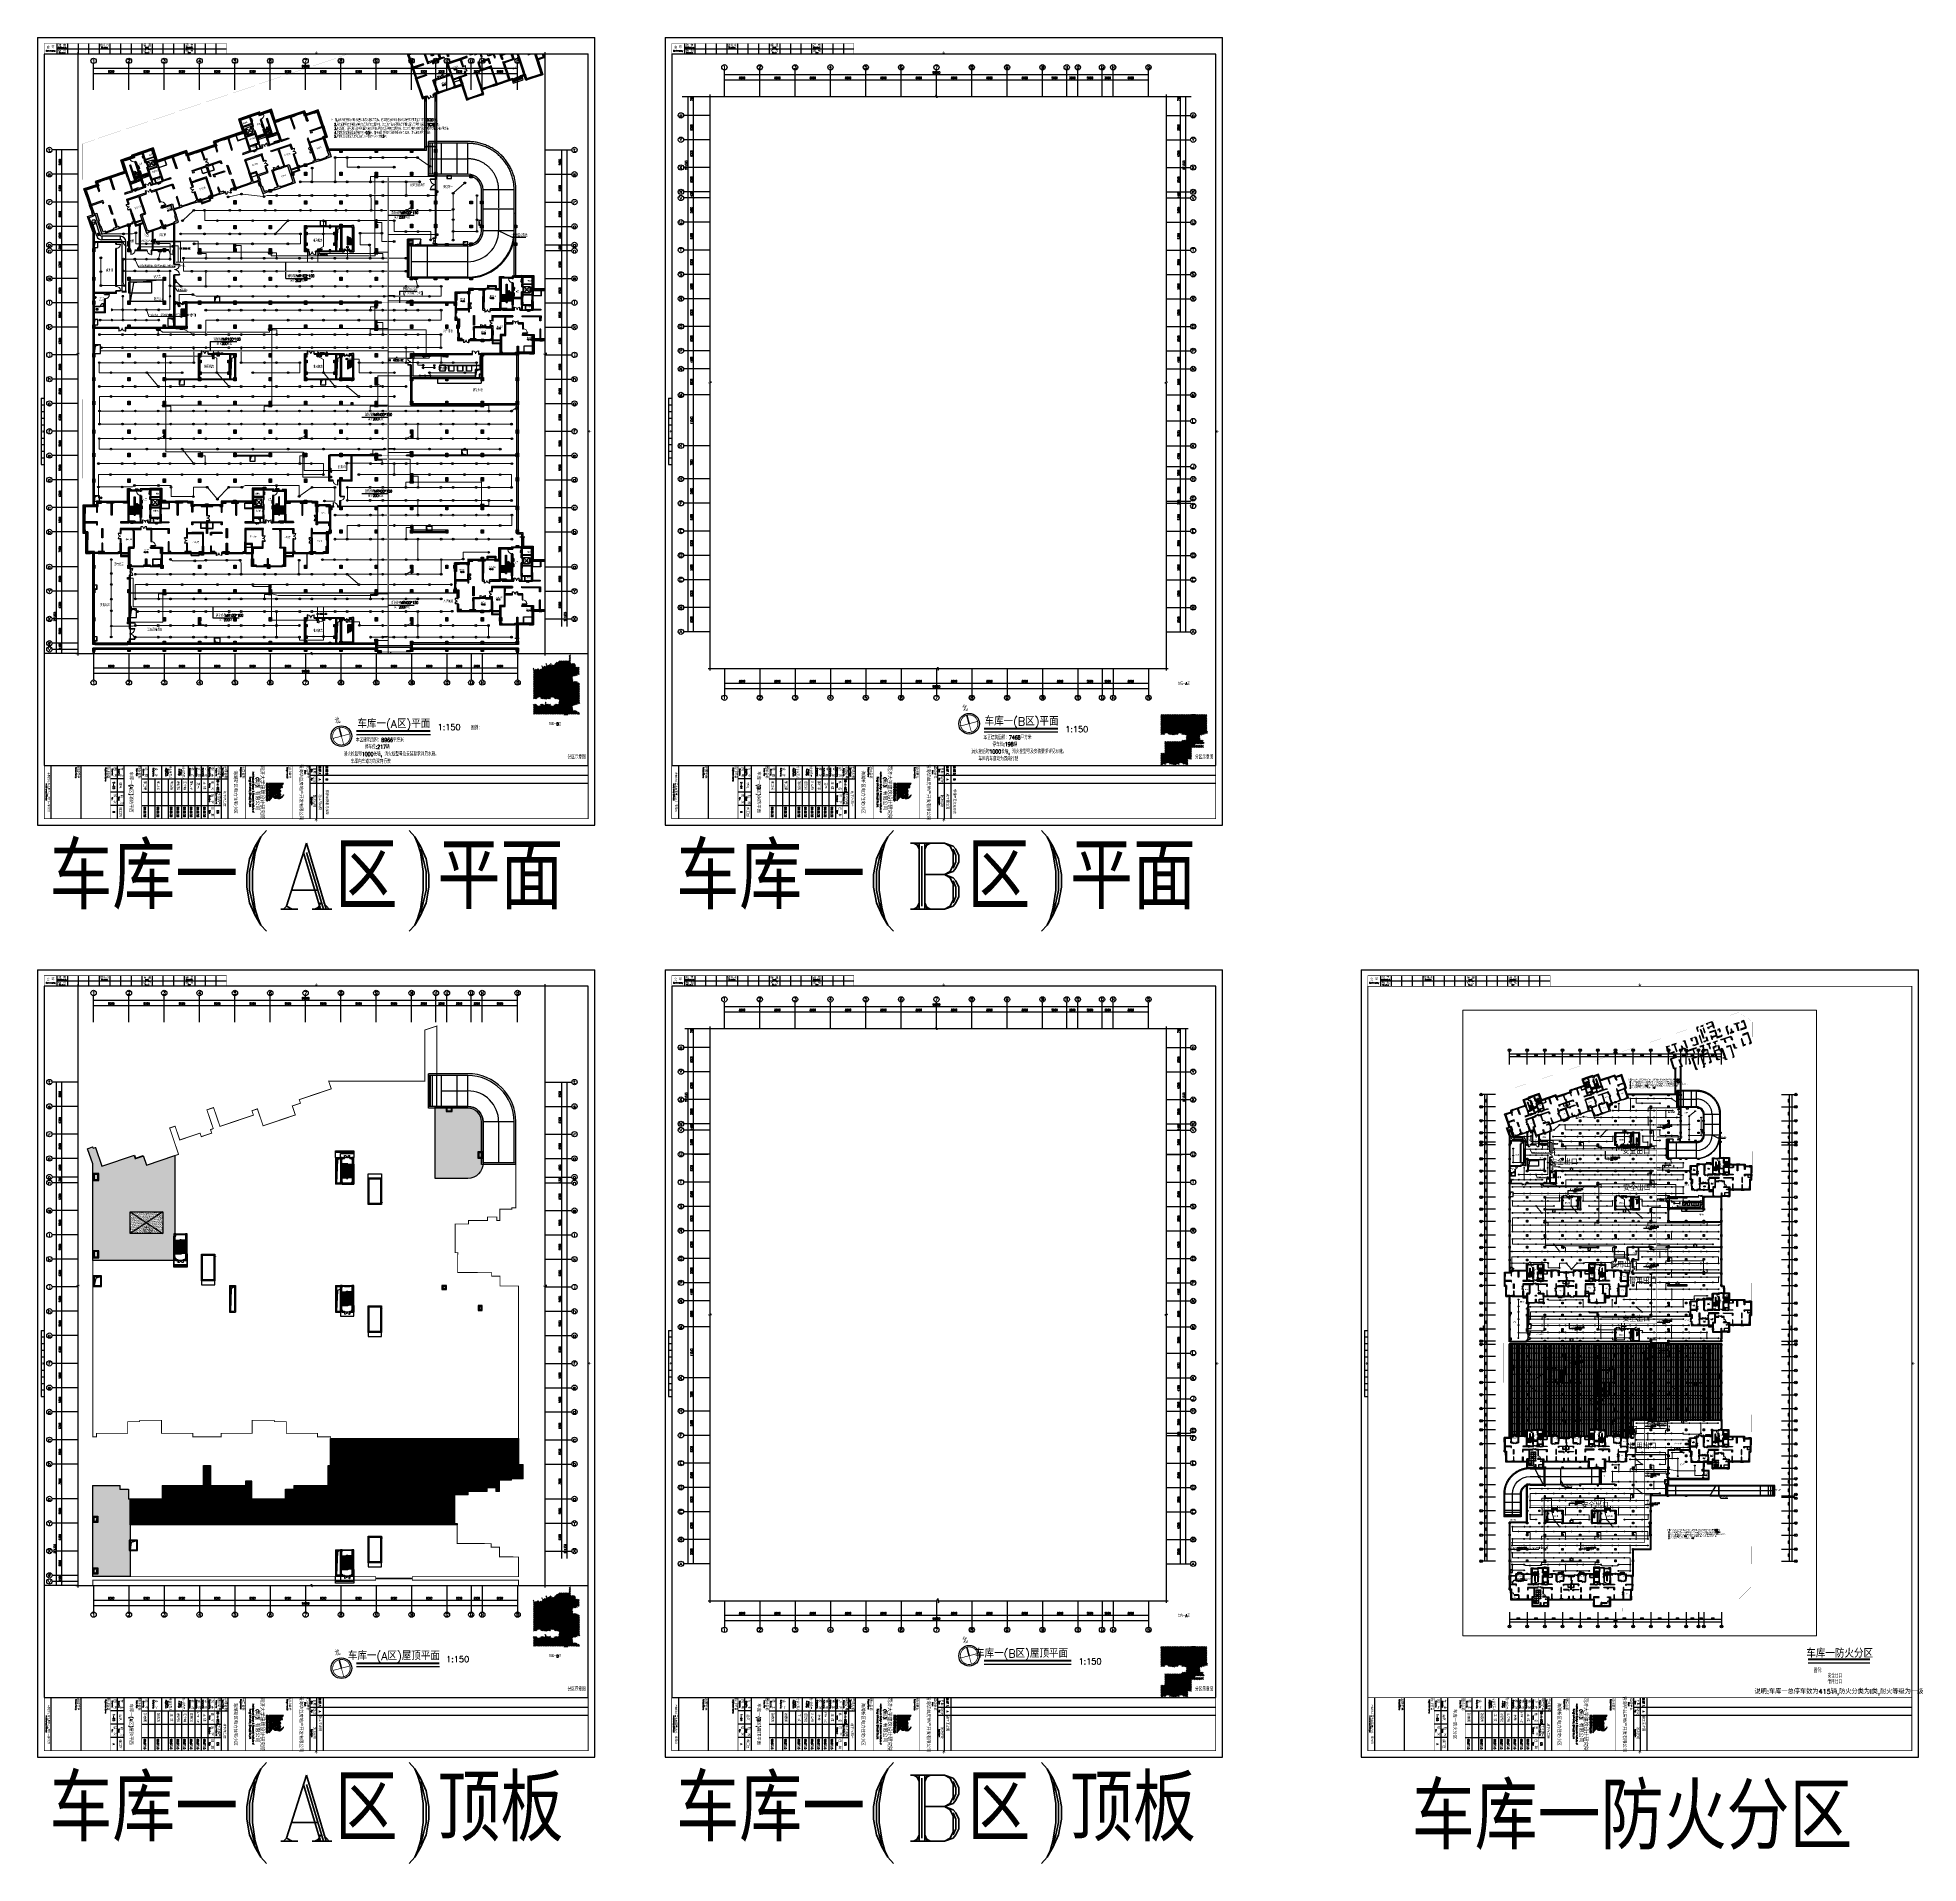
# Paper-space layout 'Layout1' of a CAD drawing. Extents: x 930 to 3769, y -1517 to 1239.
# The model-space entities are those that its viewports show. They can reach past a viewport. Long polylines and large blocks are cut down to what shows.
import ezdxf
from ezdxf.enums import TextEntityAlignment as Align
from ezdxf.xclip import XClip

# ---------------------------------------------------------------- set-up
doc = ezdxf.new("R2010")
doc.units = 0
doc.header["$LTSCALE"] = 10
doc.header["$MEASUREMENT"] = 0
doc.header["$XCLIPFRAME"] = 0
for name, pattern in [('8.17_for siteplandwg$0$DASH', [0.35, 0.25, -0.1]), ('ACAD_ISO11W100', [33.5, 12, -3, 12, -3, 0.5, -3]), ('BORDER', [1.75, 0.5, -0.25, 0.5, -0.25, 0, -0.25]), ('DASH', [0.35, 0.25, -0.1]), ('DASHDOT', [25.4, 12.7, -6.35, 0, -6.35]), ('DASHED', [0.75, 0.5, -0.25]), ('DIVIDE2', [0.625, 0.25, -0.125, 0, -0.125, 0, -0.125]), ('常规', [20, 10, 0, 10])]:
    doc.linetypes.add(name, pattern=pattern)
doc.layers.get('0').update_dxf_attribs({"linetype": 'CONTINUOUS'})
doc.layers.get('Defpoints').update_dxf_attribs({"linetype": 'CONTINUOUS'})
for name, color, linetype in [('A-STAIRS', 9, 'CONTINUOUS'), ('AC-DUCT', 4, 'CONTINUOUS'), ('ac-heat-gs', 9, 'CONTINUOUS'), ('AC-PIPE-COPPER', 4, 'CONTINUOUS'), ('AXIS', 3, 'CONTINUOUS'), ('AXIS_TEXT', 7, 'CONTINUOUS'), ('COLU', 1, 'CONTINUOUS'), ('COLU_HATCH', 252, 'CONTINUOUS'), ('DIM_SYMB', 3, 'CONTINUOUS'), ('dxh', 252, 'CONTINUOUS'), ('dxsqt', 1, 'CONTINUOUS'), ('gou', 7, 'CONTINUOUS'), ('HT-TEXT', 7, 'CONTINUOUS'), ('jlq', 1, 'CONTINUOUS'), ('JPS-J-0', 6, 'CONTINUOUS'), ('JPS-WALL', 7, 'CONTINUOUS'), ('JPS-X', 1, 'BORDER'), ('JPS-X-TEXT', 1, 'CONTINUOUS'), ('JPS-XHS', 7, 'CONTINUOUS'), ('jq-h', 252, 'CONTINUOUS'), ('jz', 121, 'CONTINUOUS'), ('LVTRY', 6, 'CONTINUOUS'), ('OUTLINE', 93, 'DASH'), ('PUB_HATCH', 9, 'CONTINUOUS'), ('Q', 1, 'CONTINUOUS'), ('Q-200填充', 9, 'CONTINUOUS'), ('Q-down', 5, 'CONTINUOUS'), ('RD-equip', 3, 'CONTINUOUS'), ('RD-Text', 4, 'CONTINUOUS'), ('road', 7, 'CONTINUOUS'), ('SPACE', 7, 'CONTINUOUS'), ('STAIR', 9, 'CONTINUOUS'), ('STAIRS', 9, 'CONTINUOUS'), ('TEXT', 7, 'CONTINUOUS'), ('TK', 7, 'CONTINUOUS'), ('wall', 8, 'CONTINUOUS'), ('WINDOW', 4, 'CONTINUOUS'), ('wj', 1, 'CONTINUOUS'), ('图框', 7, 'CONTINUOUS'), ('大空间线缆层', 1, 'CONTINUOUS'), ('屋顶', 230, 'CONTINUOUS'), ('排水设施', 163, 'CONTINUOUS'), ('控制线', 5, 'CONTINUOUS'), ('索引', 30, 'CONTINUOUS'), ('行车方向', 4, 'CONTINUOUS'), ('防火分区图', 3, 'CONTINUOUS')]:
    doc.layers.add(name, color=color, linetype=linetype)
doc.layers.add('RD-Line', color=2, linetype='常规', lineweight=0)
doc.layers.get('JPS-X').off()
doc.layers.get('索引').off()
doc.styles.add('_TCH_AXIS', font='COMPLEX', dxfattribs={"bigfont": 'GBCBIG'})
doc.styles.add('_TCH_SPACE', font='SIMPLEX', dxfattribs={"bigfont": 'GBCBIG'})
doc.styles.add('_TEL_DIM', font='SIMPLEX', dxfattribs={"width": 0.8, "height": 3.5, "bigfont": 'HZTXT'})
doc.styles.add('COMPLEX', font='COMPLEX')
doc.styles.add('DIM_FONT', font='SIMPLEX', dxfattribs={"width": 0.8, "bigfont": 'HZTXT'})
doc.styles.add('FS', font='tjromans.shx', dxfattribs={"width": 0.7, "bigfont": 'tjhztxt.shx'})
doc.styles.add('FS1', font='txt4.shx', dxfattribs={"width": 0.8, "bigfont": 'fstxt.shx'})
doc.styles.add('FS2', font='tjromans.shx', dxfattribs={"width": 0.8, "bigfont": 'tjhztxt.shx'})
doc.styles.add('HEITI', font='simhei.ttf')
doc.styles.get("Standard").update_dxf_attribs({"font": 'GBENOR', "bigfont": 'GBCBIG'})
doc.styles.add('TEXT', font='tjromans.shx', dxfattribs={"width": 0.8, "height": 400, "bigfont": 'tjhztxt.shx'})
doc.styles.add('TKZ1', font='tjromant.shx', dxfattribs={"width": 0.7, "bigfont": 'tjhts.shx'})
doc.styles.add('TKZ1_tjhts.shx', font='tjromant.shx', dxfattribs={"bigfont": 'tjhts.shx'})
doc.styles.add('TKZ2_tjkts.shx', font='tjromant.shx', dxfattribs={"bigfont": 'tjkts.shx'})
doc.styles.add('WG', font='romans.shx', dxfattribs={"width": 0.75, "bigfont": 'hztxt.shx'})
doc.styles.add('黑体', font='simhei.ttf')
doc.linetypes.add('HD', pattern='A,3.5,-0.1,["HD",_TEL_DIM,S=0.07,R=0,X=0,Y=-0.1],-0.52', length=4.12)
doc.dimstyles.new('DIMN150', dxfattribs={"dimscale": 1.5, "dimtxt": 300, "dimasz": 100, "dimexe": 250, "dimexo": 300, "dimgap": 150, "dimtad": 1, "dimdec": 0, "dimzin": 0, "dimdsep": 46, "dimtxsty": 'DIM_FONT', "dimblk": 'ARCHTICK', "dimcen": 0.09, "dimclrt": 7, "dimazin": 2, "dimtfac": 1, "dimtdec": 0, "dimtix": 1, "dimtmove": 2, "dimatfit": 3, "dimfxl": 0, "dimtolj": 1, "dimtzin": 0, "dimarcsym": 0})
pattern_1 = [(45, (0, -1407.1634), (-0.8838835, 0.8838835), [])]
pattern_2 = [(37.5, (0, 0), (-9.449004, 289.023565), [0, -228, 0, -255, 0, -243.75]), (7.5, (0, 0), (265.4665, 423.32191), [0, -123, 0, -205.5, 0, -78.75]), (327.5, (-184.5, 0), (467.12128, 0.84886), [0, -75, 0, -270, 0, -352.5]), (317.5, (-184.5, 0), (450.91899, 131.65133), [0, -37.5, 0, -177, 0, -202.5])]

# ---------------------------------------------------------------- blocks, each defined once
blk = doc.blocks.new('TJAD_TK_LOGO')
for points in [[(0.31, 0.24, -0.055111), (0.3, 0.22, -0.399817), (0.29, 0.21, -0.15154), (0.28, 0.22, -0.301448), (0.28, 0.23, 0.010306), (0.29, 0.25, -0.01851), (0.22, 0.33, -0.103184), (0.16, 0.42, -0.120959), (0.16, 0.5, 0.063512), (0.17, 0.64, 0.024265), (0.16, 0.72, -0.039016), (0.16, 0.76, -0.148803), (0.17, 0.8, -0.063522), (0.19, 0.82, -0.021561), (0.2, 0.83), (0, 0.99), (0, 0.01), (1.2, 0.01), (0.9, 0.26, -0.02734), (0.87, 0.23, -0.056811), (0.8, 0.2, -0.043653), (0.74, 0.18, 0.070224), (0.74, 0.17, -0.155586), (0.73, 0.15, -0.268078), (0.71, 0.14, 0.046034), (0.71, 0.15, -0.10837), (0.72, 0.16, 0.067272), (0.72, 0.17, 0.007869), (0.61, 0.17, -0.018474), (0.52, 0.17, 0.089356), (0.51, 0.16, -0.084297), (0.51, 0.14, -0.378712), (0.5, 0.14, -0.129516), (0.49, 0.14, 0.010082), (0.49, 0.15, -0.06366), (0.49, 0.16, -0.047427), (0.5, 0.17, 0.412458), (0.49, 0.17, 0.04646), (0.46, 0.18, -0.083304), (0.4, 0.19, -0.056916)], [(0.28, 0.85, 0.150805), (0.29, 0.87, 0.118181), (0.28, 0.89, 0.061251), (0.28, 0.9, 0.110829), (0.27, 0.91, 0.065976), (0.25, 0.92, 0.129921), (0.23, 0.92, 0.40681), (0.23, 0.92, 0.07663), (0.23, 0.91, -0.019502), (0.24, 0.9, -0.085799), (0.24, 0.88, -0.150999), (0.24, 0.86, -0.086307), (0.22, 0.85, -0.019332), (0.21, 0.83, 0.015742), (0.2, 0.83), (0.26, 0.77, -0.014783), (0.27, 0.77, -0.092021), (0.29, 0.77, -0.021612), (0.3, 0.76, 0.020501), (0.3, 0.76, -0.138406), (0.3, 0.76, -0.004327), (0.3, 0.76, 0.041521), (0.31, 0.76, 0.017006), (0.31, 0.76, 0.175362), (0.31, 0.76, 0.115175), (0.31, 0.77, 0.133458), (0.3, 0.79, 0.090138), (0.28, 0.81, 0.068529), (0.27, 0.82, -0.013934), (0.26, 0.82, -0.201719), (0.25, 0.82, -0.378426), (0.25, 0.83, -0.084166), (0.26, 0.84, 0.070184)], [(0.26, 0.77, 0.064867), (0.25, 0.77, 0.116531), (0.23, 0.76, 0.208218), (0.22, 0.75, 0.02194), (0.22, 0.74, -0.003556), (0.22, 0.64, -0.008585), (0.22, 0.61, -0.036626), (0.22, 0.59, -0.030322), (0.22, 0.57, 0.008639), (0.21, 0.53, 0.029199), (0.2, 0.49, 0.047639), (0.2, 0.47, 0.083135), (0.2, 0.45, 0.077424), (0.22, 0.42, 0.095524), (0.25, 0.39, 0.133345), (0.26, 0.39, 0.037671), (0.27, 0.39, -0.074764), (0.29, 0.4, -0.017227), (0.31, 0.4, 0.103318), (0.32, 0.4, 0.529251), (0.32, 0.41, 0.058891), (0.31, 0.41, -0.106556), (0.27, 0.44, -0.157893), (0.24, 0.5, -0.090292), (0.24, 0.54, -0.061166), (0.26, 0.61, -0.11155), (0.27, 0.64, -0.016825), (0.29, 0.66, -0.002917), (0.33, 0.7, 0.013927), (0.35, 0.71)], [(0.47, 0.73, 0.018572), (0.47, 0.73), (0.47, 0.73, 0.06936), (0.47, 0.73, 0.047212), (0.46, 0.73, 0.024282), (0.44, 0.74, -0.000753), (0.41, 0.74, -0.013374), (0.39, 0.74, -0.164458), (0.38, 0.74, -0.15617), (0.38, 0.75, 0.064833), (0.37, 0.76, 0.17195), (0.36, 0.77, 0.077232), (0.35, 0.78, 0.099365), (0.34, 0.78, 0.128164), (0.34, 0.78, 0.199677), (0.33, 0.77, 0.156287), (0.33, 0.75, 0.086381), (0.34, 0.75, 0.029794), (0.35, 0.74, -0.218512), (0.36, 0.73, -0.050196), (0.36, 0.73, -0.223734), (0.36, 0.72, -0.013892), (0.35, 0.71), (0.36, 0.7, -0.00619), (0.39, 0.71, -0.093205), (0.43, 0.72, -0.103421), (0.44, 0.72, -0.384925), (0.44, 0.72, -0.045853), (0.44, 0.7, -0.014561), (0.42, 0.66, 0.006316), (0.42, 0.65), (0.43, 0.64, -0.003465), (0.43, 0.64, -0.002724), (0.46, 0.7, -0.338072), (0.46, 0.71, 0.005218), (0.47, 0.71, 0.309415), (0.48, 0.71, 0.132077), (0.48, 0.71, 0.147744), (0.48, 0.72, 0.135646), (0.48, 0.72, 0.18433)], [(0.76, 0.37, 0.010654), (0.76, 0.37, 0.091005), (0.76, 0.36, 0.311976), (0.77, 0.36)]]:
    blk.add_hatch(color=256).paths.add_polyline_path(points)
h = blk.add_hatch(color=256)
h.paths.add_polyline_path([(0.39, 0.56, -0.011586), (0.4, 0.58, 0.253288), (0.4, 0.58, 0.095247), (0.39, 0.58, -0.0106), (0.38, 0.58, -0.133876), (0.36, 0.58, -0.082431), (0.35, 0.6, -0.01622), (0.33, 0.61, 0.042319), (0.32, 0.62, 0.140851), (0.32, 0.62, 0.145933), (0.31, 0.62, 0.038492), (0.3, 0.62), (0.3, 0.62, 0.000616), (0.3, 0.62, 0.032553), (0.3, 0.61, 0.095329), (0.29, 0.61, 0.096767), (0.29, 0.6, -0.001525), (0.29, 0.57, 0.034244), (0.28, 0.55, 0.085899), (0.29, 0.5, 0.097395), (0.31, 0.47, 0.083463), (0.34, 0.44, 0.098864), (0.35, 0.44, 0.30663), (0.36, 0.44, 0.075685), (0.36, 0.45, 0.009946), (0.37, 0.49, -0.023424), (0.38, 0.51, 0.034776)])
h.paths.add_polyline_path([(0.33, 0.37, 0.321528), (0.33, 0.38, 0.021484), (0.29, 0.38, 0.022843), (0.28, 0.38, 0.102534), (0.28, 0.38, 0.130045), (0.27, 0.38, 0.267367), (0.27, 0.37, -0.005872), (0.28, 0.36, 0.058515), (0.28, 0.36, 0.081344), (0.29, 0.34, 0.099387), (0.31, 0.33, 0.035917), (0.32, 0.33, 0.245908), (0.32, 0.33, 0.105203), (0.33, 0.35, -0.034055), (0.33, 0.37, 0.056891)])
h.paths.add_polyline_path([(0.43, 0.34, 0.245812), (0.44, 0.36, 0.065072), (0.43, 0.39, 0.134826), (0.43, 0.39, -0.114996), (0.43, 0.39, 0.061748), (0.42, 0.4, 0.16919), (0.41, 0.41, 0.009694), (0.39, 0.41, 0.017654), (0.38, 0.41, 0.044621), (0.37, 0.41, 0.15913), (0.37, 0.41, 0.263058), (0.37, 0.4, 0.037983), (0.38, 0.38, -0.091013), (0.38, 0.37, -0.183458), (0.38, 0.37, -0.186991), (0.37, 0.37, -0.076588), (0.36, 0.37, 0.012233), (0.36, 0.37, 0.175338), (0.35, 0.37, 0.023216), (0.34, 0.33, 0.04069), (0.34, 0.31, 0.28537), (0.34, 0.31, 0.048651), (0.35, 0.3, -0.083296), (0.36, 0.3, 0.044689), (0.37, 0.29, 0.196761), (0.38, 0.29, 0.127879), (0.4, 0.3, 0.050671)])
h.paths.add_polyline_path([(0.46, 0.29, 0.013244), (0.46, 0.29, 0.042352), (0.45, 0.31, 0.086452), (0.45, 0.31, 0.181931), (0.45, 0.31, 0.105167), (0.44, 0.31, 0.063777), (0.42, 0.29, 0.079039), (0.41, 0.27, 0.295118), (0.42, 0.26, 0.12746), (0.43, 0.26, 0.051219), (0.44, 0.26, -0.006938), (0.46, 0.26, 0.101871), (0.47, 0.26, 0.282022), (0.48, 0.26, 0.127329), (0.47, 0.27), (0.47, 0.27, -0.004335)])
h.paths.add_polyline_path([(0.66, 0.31, -0.058552), (0.65, 0.34, -0.043685), (0.64, 0.36, 0.088622), (0.64, 0.37, 0.151789), (0.62, 0.38, -0.046532), (0.61, 0.39, 0.04555), (0.6, 0.4, 0.043142), (0.6, 0.4), (0.6, 0.4, 0.251715), (0.59, 0.4, 0.137334), (0.58, 0.37, -0.022108), (0.57, 0.35, 0.025269), (0.56, 0.31, -0.028381), (0.55, 0.28, 0.095667), (0.54, 0.26, 0.266705), (0.55, 0.24, 0.133638), (0.58, 0.24, 0.117773), (0.63, 0.26, 0.081266), (0.66, 0.29, 0.080524), (0.66, 0.29), (0.66, 0.29), (0.66, 0.29), (0.66, 0.3), (0.66, 0.3, 0.059624)])
h.paths.add_polyline_path([(0.57, 0.41, 0.121011), (0.56, 0.41, 0.051248), (0.55, 0.42, 0.077555), (0.54, 0.42, 0.238499), (0.54, 0.42, 0.167798), (0.54, 0.42, 0.09655), (0.54, 0.4, -0.014406), (0.54, 0.39, -0.00033), (0.55, 0.37, 0.1059), (0.55, 0.36, 0.313865), (0.56, 0.36, 0.231713), (0.56, 0.36, 0.026659), (0.56, 0.38, -0.007425), (0.57, 0.4, 0.16995)])
h.paths.add_polyline_path([(0.68, 0.25, 0.082015), (0.68, 0.26, 0.360369), (0.67, 0.26, 0.094324), (0.67, 0.26, 0.109868), (0.67, 0.26, -0.017853), (0.66, 0.26), (0.66, 0.26, 0.095638), (0.65, 0.25, 0.069381), (0.65, 0.24, 0.391778), (0.65, 0.24, 0.16265), (0.66, 0.24, 0.029698), (0.66, 0.24), (0.66, 0.24, 0.027865), (0.67, 0.24, 0.232972)])
h.paths.add_polyline_path([(0.76, 0.31, -0.00792), (0.77, 0.31, -0.04061), (0.77, 0.32, 0.057732), (0.77, 0.32, 0.231089), (0.77, 0.33, 0.223752), (0.75, 0.33, 0.032861), (0.73, 0.32, -0.012035), (0.72, 0.3, 0.160241), (0.7, 0.29, 0.160304), (0.7, 0.27, 0.221951), (0.71, 0.26, 0.080228), (0.73, 0.25, 0.124433), (0.74, 0.25, 0.177577), (0.75, 0.25, 0.06059), (0.76, 0.28, -0.013372)])
h = blk.add_hatch(color=256)
h.paths.add_polyline_path([(0.42, 0.65), (0.36, 0.7, 0.122439), (0.34, 0.68, 0.077208), (0.34, 0.66, 0.221374), (0.34, 0.64, -0.044103), (0.35, 0.63, 0.092474), (0.37, 0.61, 0.149827), (0.38, 0.6, 0.078107), (0.4, 0.6, 0.300992), (0.41, 0.61, 0.003448), (0.41, 0.62, -0.014936)])
h.paths.add_polyline_path([(0.45, 0.53, -0.118411), (0.47, 0.61), (0.43, 0.64, 0.013731), (0.42, 0.61, 0.354128), (0.43, 0.61, 0.149403), (0.43, 0.61, -0.033756), (0.43, 0.61, -0.301225), (0.43, 0.6, -0.067966), (0.43, 0.59, -0.155357), (0.43, 0.58, -0.0383), (0.42, 0.58, 0.394404), (0.41, 0.58, -0.002997), (0.39, 0.51, 0.027314), (0.38, 0.44, 0.262389), (0.38, 0.43, 0.054171), (0.41, 0.43, -0.120269), (0.43, 0.43, -0.238212), (0.44, 0.41, -0.030328), (0.45, 0.38, 0.177342), (0.46, 0.37, 0.189169), (0.47, 0.37, 0.024901), (0.49, 0.37, 0.43233), (0.5, 0.38, 0.054023), (0.5, 0.41, 0.072563), (0.49, 0.42, -0.024272), (0.47, 0.46, -0.09052)])
h.paths.add_polyline_path([(0.59, 0.51), (0.49, 0.59, 0.02545), (0.49, 0.57, 0.128799), (0.5, 0.52, 0.044216), (0.52, 0.48, 0.076323), (0.55, 0.46, 0.034366), (0.56, 0.45, 0.076032), (0.57, 0.45, 0.341488), (0.58, 0.45, 0.069217), (0.58, 0.48, 0.009229)])
h.paths.add_polyline_path([(0.61, 0.5, 0.003269), (0.6, 0.48, 0.051211), (0.6, 0.44, 0.204101), (0.6, 0.44, -0.011598), (0.62, 0.42, -0.044991), (0.66, 0.39, -0.200983), (0.67, 0.38, -0.006426), (0.68, 0.34, 0.079721), (0.69, 0.31, 0.326464), (0.69, 0.31, 0.087838), (0.69, 0.31, 0.087656), (0.71, 0.33, 0.286319), (0.72, 0.36, 0.076349), (0.7, 0.39, -0.160397), (0.68, 0.44), (0.68, 0.44)])
h.paths.add_polyline_path([(0.85, 0.3), (0.79, 0.35, 0.007087), (0.78, 0.3, 0.070922), (0.77, 0.28, 0.248353), (0.78, 0.27, 0.199635), (0.8, 0.27, -0.006886), (0.81, 0.27, 0.05678), (0.85, 0.29, 0.006803)])
h = blk.add_hatch(color=256)
h.paths.add_polyline_path([(0.71, 0.75, 0.083086), (0.71, 0.76, 0.127732), (0.7, 0.76, 0.060999), (0.67, 0.77, 0.050289), (0.65, 0.77, 0.061315), (0.63, 0.76, -0.058239), (0.61, 0.76, -0.023274), (0.58, 0.76, -0.318074), (0.57, 0.76, -0.012807), (0.55, 0.79, 0.176594), (0.53, 0.8, 0.141446), (0.51, 0.8, 0.254042), (0.5, 0.79, 0.094349), (0.5, 0.78, 0.272202), (0.51, 0.77, 0.06938), (0.52, 0.76, -0.099001), (0.54, 0.76, -0.173209), (0.55, 0.75, -0.244282), (0.55, 0.74, -0.042049), (0.53, 0.72, 0.019533), (0.5, 0.68, 0.074328), (0.49, 0.66, -0.003717), (0.47, 0.61), (0.49, 0.59, -0.03259), (0.5, 0.61, -0.114709), (0.5, 0.62), (0.51, 0.62), (0.51, 0.62), (0.51, 0.62), (0.51, 0.62), (0.52, 0.61), (0.53, 0.61), (0.55, 0.59), (0.55, 0.59), (0.55, 0.59, 0.137325), (0.56, 0.58, 0.052206), (0.58, 0.58, -0.039081), (0.6, 0.58, -0.061234), (0.6, 0.58, -0.389955), (0.6, 0.57, -0.015439), (0.6, 0.57, -0.009793), (0.59, 0.51, -0.001555), (0.59, 0.51), (0.61, 0.5, -0.005675), (0.61, 0.52, 0.021764), (0.62, 0.57, -0.037231), (0.63, 0.58, -0.166808), (0.63, 0.58, 0.014415), (0.64, 0.58, 0.232872), (0.64, 0.59, 0.087887), (0.64, 0.6, 0.002273), (0.64, 0.61, -0.178357), (0.64, 0.62, -0.001216), (0.65, 0.66, -0.011476), (0.66, 0.7, -0.017032), (0.68, 0.73, -0.192629), (0.69, 0.74, -0.05264), (0.7, 0.74, 0.121865), (0.71, 0.75, 0.384919)])
h.paths.add_polyline_path([(0.6, 0.74, -0.021509), (0.63, 0.75, -0.053885), (0.64, 0.75, -0.363115), (0.65, 0.74, -0.093078), (0.65, 0.7, 0.023125), (0.62, 0.63, -0.067346), (0.61, 0.6, -0.278742), (0.61, 0.6, -0.067064), (0.59, 0.6, -0.223721), (0.56, 0.62, -0.070697), (0.54, 0.66, -0.171192), (0.54, 0.69, -0.090372), (0.56, 0.72, -0.097027)], flags=16)
h = blk.add_hatch(color=256)
h.paths.add_polyline_path([(0.95, 0.5, -0.00262), (0.95, 0.53, -0.01182), (0.95, 0.54), (0.9, 0.54, 0.006126), (0.91, 0.45, 0.002492), (0.91, 0.41, 0.048247), (0.89, 0.46, 0.065909), (0.88, 0.47, 0.224936), (0.88, 0.47, 0.038284), (0.86, 0.47, -0.06616), (0.83, 0.46, -0.485088), (0.83, 0.47, -0.101913), (0.83, 0.49, -0.016956), (0.84, 0.54), (0.82, 0.54, -0.017973), (0.82, 0.52, -0.010562), (0.81, 0.48, -0.208845), (0.8, 0.46, -0.11949), (0.79, 0.46, -0.131776), (0.75, 0.46, -0.127624), (0.73, 0.49, -0.118385), (0.73, 0.54), (0.68, 0.54, 0.005191), (0.67, 0.53, 0.105733), (0.68, 0.44), (0.72, 0.41), (0.74, 0.41, -0.078177), (0.75, 0.41, -0.129583), (0.76, 0.43, -0.224047), (0.78, 0.43, -0.071036), (0.78, 0.43, 0.101063), (0.78, 0.43, -0.019588), (0.78, 0.43, -0.023828), (0.78, 0.43, -0.322257), (0.79, 0.42, -0.013384), (0.79, 0.41), (0.8, 0.41, -0.014271), (0.81, 0.41, -0.194353), (0.82, 0.43, -0.094044), (0.86, 0.44, -0.035175), (0.87, 0.44, -0.177154), (0.88, 0.43, -0.054292), (0.89, 0.41), (0.95, 0.41, 0.016129), (0.95, 0.42, 0.043741), (0.95, 0.46, 0.012835)])
h.paths.add_polyline_path([(1.02, 0.46), (1.01, 0.5), (1, 0.54), (0.96, 0.54, -0.013434), (0.97, 0.52, -0.01242), (0.97, 0.5, -0.017255), (0.97, 0.48, -0.024091), (0.97, 0.43, -0.03797), (0.97, 0.41), (1.01, 0.41, 0.01383), (1.02, 0.43, 0.116879)])
h.paths.add_polyline_path([(0.97, 0.32, 0.068823), (0.99, 0.36, 0.031999), (1.01, 0.41), (0.97, 0.41, -0.002893), (0.97, 0.4, -0.072675), (0.96, 0.37, -0.038888), (0.95, 0.36, -0.02059), (0.93, 0.33, -0.114728), (0.92, 0.33, -0.052839), (0.91, 0.32), (0.91, 0.32), (0.91, 0.32), (0.91, 0.32), (0.91, 0.33), (0.92, 0.34), (0.93, 0.36), (0.94, 0.38), (0.94, 0.38, 0.030329), (0.95, 0.41), (0.89, 0.41, -0.019139), (0.9, 0.4, -0.131139), (0.9, 0.37, -0.068706), (0.89, 0.34, -0.106182), (0.87, 0.31, -0.027075), (0.85, 0.3), (0.9, 0.26, 0.015633), (0.92, 0.27, -0.009266)])
h = blk.add_hatch(color=256)
h.paths.add_polyline_path([(0.98, 0.69, -0.266995), (0.99, 0.69, -0.078548), (0.99, 0.69, -0.061401), (1, 0.68, -0.140506), (1.01, 0.68, -0.075077), (1.01, 0.65, -0.023792), (1.01, 0.62, 0.028581), (1.01, 0.58, 0.083513), (1.01, 0.57, 0.556873), (1.01, 0.57, 0.099876), (1.03, 0.6, 0.058859), (1.03, 0.63, 0.00868), (1.04, 0.66, -0.055868), (1.05, 0.71, 0.012909), (1.05, 0.72, 0.07627), (1.05, 0.73, 0.168287), (0.98, 0.86, 0.045812), (0.89, 0.95, 0.082299), (0.82, 0.98, 0.045024), (0.8, 0.99, 0.184323), (0.8, 0.99, 0.401214), (0.8, 0.98, 0.073894), (0.8, 0.98, 0.009968), (0.83, 0.97, -0.045085), (0.85, 0.95, -0.042435), (0.89, 0.91, -0.014659), (0.93, 0.86, -0.075958), (0.98, 0.77, 0.183281), (0.92, 0.7, 0.093166), (0.91, 0.58, 0.002645), (0.9, 0.54), (0.95, 0.54, -0.021718), (0.95, 0.56, -0.060902), (0.95, 0.56, -0.750169), (0.95, 0.56, -0.062141), (0.96, 0.56, -0.02804), (0.96, 0.54, -0.001207), (0.96, 0.54), (1, 0.54), (1, 0.54), (0.99, 0.58, -0.042759), (0.97, 0.65, -0.166183), (0.98, 0.68, -0.02967)])
h.paths.add_polyline_path([(0.92, 0.75, 0.337691), (0.92, 0.75, 0.234051), (0.92, 0.76, 0.085029), (0.9, 0.76, 0.109404), (0.87, 0.76, 0.027051), (0.84, 0.75, 0.096966), (0.82, 0.78, 0.147389), (0.79, 0.8, 0.110178), (0.76, 0.8, 0.193659), (0.75, 0.79, 0.105864), (0.75, 0.78, 0.322715), (0.76, 0.77, 0.090222), (0.78, 0.76, 0.021428), (0.79, 0.76, -0.062248), (0.8, 0.76, -0.0489), (0.81, 0.75, 0.061445), (0.83, 0.74, 0.045204), (0.77, 0.71, 0.105153), (0.75, 0.68, 0.017534), (0.7, 0.59, 0.04727), (0.68, 0.54), (0.73, 0.54, -0.016538), (0.73, 0.55, -0.06987), (0.75, 0.61, -0.55525), (0.76, 0.62, 0.087068), (0.77, 0.61, 0.000587), (0.78, 0.61, 0.051645), (0.78, 0.6, 0.002312), (0.8, 0.59, 0.1078), (0.81, 0.58, 0.06971), (0.83, 0.59, -0.002349), (0.82, 0.55, -0.014725), (0.82, 0.54), (0.84, 0.54, -0.003665), (0.84, 0.55, -0.003176), (0.85, 0.58, -0.214328), (0.86, 0.59, 0.079005), (0.86, 0.59, 0.136284), (0.87, 0.6, 0.042038), (0.87, 0.61, 0.121208), (0.87, 0.61, 0.033156), (0.86, 0.62, -0.089896), (0.86, 0.63, -0.153361), (0.86, 0.63, -0.00558), (0.88, 0.68, -0.02004), (0.89, 0.72, -0.10938), (0.9, 0.74, 0.024126), (0.91, 0.74, 0.094696)])
h.paths.add_polyline_path([(0.87, 0.74, -0.143663), (0.87, 0.71, 0.018808), (0.85, 0.65, -0.117601), (0.84, 0.61, -0.229986), (0.82, 0.61, -0.2857), (0.79, 0.64, -0.267121), (0.8, 0.7, -0.053371), (0.83, 0.72, -0.07094), (0.86, 0.74, -0.49062)], flags=16)
h = blk.add_hatch(color=256)
h.paths.add_polyline_path([(0.8, 0.38, -0.041396), (0.8, 0.41), (0.79, 0.41, -0.011453), (0.79, 0.4, -0.01007), (0.78, 0.38, -0.034546), (0.78, 0.37, -0.087737), (0.77, 0.36), (0.79, 0.35), (0.79, 0.35, 0.020125)])
h.paths.add_polyline_path([(0.74, 0.41), (0.72, 0.41), (0.76, 0.37, -0.051476), (0.75, 0.39, -0.099669)])
h = blk.add_hatch(color=256)
h.paths.add_polyline_path([(0.11, -0.05, 0.215782), (0.1, -0.05, 0.067417), (0.09, -0.06, -0.168397), (0.07, -0.06, -0.018722), (0.06, -0.06, 0.069135), (0.04, -0.06, -0.211583), (0.03, -0.06, 0.012327), (0.03, -0.05, 0.18165), (0.02, -0.05, 0.234564), (0.01, -0.06, 0.06939), (0.01, -0.08, 0.040114), (0, -0.13, 0.00862), (0, -0.15, 0.034302), (0, -0.19, 0.240525), (0.01, -0.2, 0.151405), (0.01, -0.2, 0.254247), (0.02, -0.19, 0.038225), (0.02, -0.17, -0.061608), (0.02, -0.15, 0.026815), (0.02, -0.11, -0.054652), (0.03, -0.09, -0.028262), (0.03, -0.08, -0.253686), (0.04, -0.08, 0.007206), (0.05, -0.08, -0.006599), (0.07, -0.07, 0.009999), (0.08, -0.07, -0.062381), (0.09, -0.07, -0.15567), (0.1, -0.08, -0.051163), (0.11, -0.09, -0.102101), (0.11, -0.09, -0.03095), (0.11, -0.13, 0.010088), (0.11, -0.15, -0.131285), (0.1, -0.16, -0.019629), (0.1, -0.17, -0.485137), (0.1, -0.17, 0.001583), (0.09, -0.17, 0.165296), (0.09, -0.17, 0.24859), (0.08, -0.18, 0.066176), (0.09, -0.19, 0.038595), (0.09, -0.19, 0.378365), (0.1, -0.2, 0.077759), (0.1, -0.18, 0.016012), (0.11, -0.17, 0.054651), (0.12, -0.16, 0.087206), (0.12, -0.11, 0.064902), (0.12, -0.07, 0.144064)])
h.paths.add_polyline_path([(0.06, -0.09), (0.06, -0.09), (0.05, -0.09), (0.05, -0.1), (0.05, -0.1), (0.05, -0.1, 0.333571), (0.05, -0.1, 0.045952), (0.05, -0.11, 0.064784), (0.06, -0.11, 0.210865), (0.07, -0.11, 0.127927), (0.07, -0.1, 0.211886), (0.07, -0.1, 0.12013), (0.07, -0.09)], flags=17)
h.paths.add_polyline_path([(0.06, -0.15, -0.039434), (0.06, -0.15, 0.054133), (0.06, -0.16, 0.123184), (0.08, -0.15, 0.140353), (0.08, -0.14, 0.284617), (0.08, -0.14, -0.012464), (0.08, -0.14, 0.016141), (0.06, -0.13, -0.029736), (0.04, -0.13, -0.149024), (0.04, -0.13, 0.190304), (0.03, -0.13, 0.089845), (0.03, -0.14, 0.171078), (0.04, -0.16, 0.249801), (0.05, -0.16, 0.378768), (0.05, -0.15, 0.031236), (0.05, -0.15), (0.06, -0.14)], flags=17)
h.paths.add_polyline_path([(0.19, -0.08, -0.130766), (0.19, -0.08, -0.049), (0.19, -0.09, 0.175351), (0.19, -0.1, 0.389375), (0.19, -0.1, 0.146359), (0.2, -0.09, 0.079034), (0.2, -0.09, 0.101244), (0.21, -0.08, 0.132531), (0.21, -0.08, 0.067751), (0.2, -0.07, 0.050259), (0.2, -0.07, 0.454265), (0.2, -0.07, 0.06765), (0.2, -0.07, 0.007561)])
h.paths.add_polyline_path([(0.19, -0.1, 0.313541), (0.19, -0.1, 0.335576), (0.18, -0.1, 0.015792), (0.18, -0.14, -0.057755), (0.17, -0.16, 0.000363), (0.16, -0.19, 0.094511), (0.17, -0.21, 0.230423), (0.17, -0.21, 0.369117), (0.18, -0.21, 0.039319), (0.18, -0.19, -0.109188), (0.19, -0.15, 0.00425), (0.19, -0.14, 0.032369), (0.19, -0.12, -0.025515)])
h.paths.add_polyline_path([(0.25, -0.05, 0.093827), (0.24, -0.06, 0.302072), (0.24, -0.07, 0.296548), (0.24, -0.07, 0.04254), (0.26, -0.06, -0.129019), (0.28, -0.06, -0.117204), (0.28, -0.06, -0.328405), (0.28, -0.06, -0.051459), (0.27, -0.07, 0.085646), (0.26, -0.09, 0.031903), (0.26, -0.09, -0.315533), (0.26, -0.1, -0.134544), (0.25, -0.1, -0.408117), (0.25, -0.1, 0.035639), (0.24, -0.09, 0.084333), (0.24, -0.08, 0.358627), (0.24, -0.08, 0.227473), (0.23, -0.09, 0.148882), (0.24, -0.1, -0.254787), (0.24, -0.11, -0.110418), (0.23, -0.11, -0.032156), (0.22, -0.12, 0.122106), (0.21, -0.13, 0.074479), (0.2, -0.14, 0.233421), (0.21, -0.15, 0.316166), (0.22, -0.15, 0.122903), (0.23, -0.14, 0.056501), (0.24, -0.12, -0.025506), (0.25, -0.11, -0.174643), (0.26, -0.1, 0.004602), (0.27, -0.1, -0.251477), (0.26, -0.11, -0.130218), (0.26, -0.11, 0.16089), (0.25, -0.12, 0.172735), (0.25, -0.12, 0.448793), (0.26, -0.12, 0.141971), (0.27, -0.11, 0.057248), (0.28, -0.09, -0.334885), (0.28, -0.09, -0.076773), (0.29, -0.09, -0.545841), (0.29, -0.09, -0.008092), (0.29, -0.1, 0.139136), (0.29, -0.12, 0.144746), (0.3, -0.13, 0.355116), (0.3, -0.13, 0.046986), (0.31, -0.12, 0.052614), (0.31, -0.11, 0.237681), (0.31, -0.11, 0.025436), (0.3, -0.11, -0.354836), (0.3, -0.11, -0.049448), (0.3, -0.09, -0.035628), (0.3, -0.09, -0.387964), (0.3, -0.08, -0.009611), (0.31, -0.08, 0.187317), (0.31, -0.08, 0.232403), (0.31, -0.07, 0.143525), (0.31, -0.07, 0.022411), (0.29, -0.08, -0.00319), (0.28, -0.09, -0.206179), (0.28, -0.09, -0.165764), (0.27, -0.08, -0.217969), (0.27, -0.08, -0.110096), (0.28, -0.07, -0.031862), (0.3, -0.06, 0.078929), (0.3, -0.06, 0.264707), (0.3, -0.05, 0.034215), (0.3, -0.05, 0.174735), (0.3, -0.05, 0.001752), (0.29, -0.05, -0.177458), (0.29, -0.05, -0.140307), (0.28, -0.05, -0.275752), (0.28, -0.04, 0.167681), (0.29, -0.03, 0.301407), (0.28, -0.03, 0.08311), (0.27, -0.03, 0.130737)])
h.paths.add_polyline_path([(0.33, -0.12, 0.027579), (0.34, -0.13, 0.154526), (0.35, -0.13, 0.082415), (0.36, -0.12, 0.312986), (0.36, -0.12, 0.221824), (0.36, -0.12, 0.031656), (0.35, -0.12, -0.00721), (0.34, -0.11, -0.071904), (0.33, -0.11, -0.267193), (0.32, -0.1, -0.023267), (0.33, -0.09, 0.395574), (0.32, -0.09, 0.188464), (0.32, -0.09, 0.051998), (0.31, -0.09, 0.108508), (0.31, -0.1, 0.200123), (0.3, -0.1, 0.191616), (0.31, -0.11, -0.01282)])
h.paths.add_polyline_path([(0.31, -0.13, 0.188222), (0.3, -0.13, 0.20573), (0.29, -0.14, 0.018376), (0.29, -0.15, -0.117409), (0.28, -0.16, -0.060927), (0.28, -0.15, 0.215117), (0.27, -0.14, 0.470033), (0.27, -0.14, -0.045545), (0.26, -0.15, -0.074224), (0.26, -0.15, -0.568137), (0.25, -0.15, -0.07678), (0.25, -0.14, 0.100197), (0.25, -0.13, 0.387299), (0.25, -0.13, 0.118665), (0.25, -0.13, 0.185429), (0.24, -0.15, -0.018374), (0.24, -0.16, 0.026924), (0.24, -0.17, -0.013447), (0.23, -0.18, 0.097057), (0.24, -0.19, 0.277047), (0.24, -0.2, 0.192921), (0.24, -0.19, 0.125735), (0.25, -0.18, -0.084178), (0.25, -0.16, -0.292454), (0.26, -0.16, -0.427415), (0.26, -0.17, -0.039723), (0.26, -0.18, 0.744354), (0.27, -0.18, 0.173973), (0.28, -0.17, -0.079593), (0.28, -0.16, 0.037997), (0.29, -0.15, -0.536451), (0.3, -0.15, -0.220641), (0.3, -0.17, -0.033334), (0.3, -0.18, -0.02197), (0.29, -0.2, -0.036413), (0.29, -0.2, 0.059035), (0.29, -0.2, 0.221247), (0.29, -0.21, 0.229092), (0.29, -0.21, 0.104052), (0.29, -0.21, 0.039622), (0.3, -0.19, 0.031663), (0.31, -0.17, 0.083922), (0.32, -0.16, 0.095464), (0.31, -0.14, 0.118136)])
h.paths.add_polyline_path([(0.43, -0.09), (0.44, -0.09, 0.028783), (0.42, -0.06), (0.41, -0.07, -0.06685)])
h.paths.add_polyline_path([(0.42, -0.1), (0.4, -0.1), (0.4, -0.1), (0.39, -0.1), (0.39, -0.12), (0.4, -0.12), (0.41, -0.12), (0.42, -0.12), (0.42, -0.17, -0.223037), (0.41, -0.18, -0.003297), (0.41, -0.18), (0.42, -0.19, 0.201777), (0.42, -0.19, -0.033526), (0.45, -0.17, -0.02738), (0.45, -0.15, -0.067274), (0.43, -0.17, -0.004515), (0.43, -0.11, -0.051491), (0.43, -0.1)])
h.paths.add_polyline_path([(0.47, -0.08), (0.47, -0.09, -0.202539), (0.46, -0.1, -0.066868), (0.45, -0.11, -0.101276), (0.46, -0.12, 0.145344), (0.48, -0.1, 0.140249), (0.48, -0.08, -0.003162), (0.51, -0.08, -0.016144), (0.51, -0.09, 0.052901), (0.51, -0.11, 0.214665), (0.51, -0.11, 0.093296), (0.52, -0.11, 0.137117), (0.52, -0.11, 0.000424), (0.54, -0.11, 0.022294), (0.55, -0.11), (0.55, -0.09), (0.55, -0.1), (0.55, -0.1), (0.54, -0.1), (0.54, -0.1), (0.53, -0.1), (0.53, -0.1), (0.53, -0.1), (0.53, -0.08), (0.53, -0.06), (0.52, -0.06), (0.51, -0.06), (0.5, -0.06), (0.49, -0.06), (0.48, -0.06), (0.47, -0.06)])
h.paths.add_polyline_path([(0.51, -0.12, -0.002263), (0.47, -0.12, -0.028919), (0.45, -0.12), (0.45, -0.14), (0.46, -0.13), (0.47, -0.13, -0.001197), (0.5, -0.13, 0.000411), (0.52, -0.13, -0.117897), (0.5, -0.16, -0.081518), (0.47, -0.14), (0.46, -0.14, 0.067412), (0.49, -0.17, -0.099344), (0.44, -0.19, -0.117302), (0.45, -0.2, 0.051291), (0.5, -0.18, 0.052048), (0.55, -0.2, -0.102524), (0.56, -0.18, -0.086164), (0.51, -0.17, 0.112398), (0.54, -0.12, -0.018709)])
h.paths.add_polyline_path([(0.6, -0.12), (0.6, -0.17, -0.094232), (0.6, -0.18), (0.61, -0.2), (0.65, -0.16), (0.64, -0.15), (0.62, -0.17), (0.62, -0.12, -0.058001), (0.62, -0.11, 0.319569), (0.62, -0.1, 0.045142), (0.61, -0.11, 0.020451), (0.59, -0.11, -0.034776), (0.58, -0.1), (0.58, -0.12, -0.030546)])
h.paths.add_polyline_path([(0.61, -0.06), (0.6, -0.07, -0.049542), (0.61, -0.09), (0.63, -0.09, 0.030356)])
h.paths.add_polyline_path([(0.66, -0.11, -0.019379), (0.64, -0.1), (0.64, -0.12, -0.02608), (0.66, -0.12), (0.68, -0.12), (0.68, -0.17, -0.021278), (0.68, -0.2), (0.7, -0.2, -0.017067), (0.7, -0.17), (0.7, -0.12), (0.71, -0.12, -0.024313), (0.74, -0.12), (0.74, -0.1, -0.018656), (0.71, -0.11), (0.7, -0.11), (0.7, -0.08, -0.143011), (0.7, -0.06, 0.162811), (0.7, -0.06, 0.035376), (0.68, -0.06, 0.004148), (0.68, -0.06, -0.046173), (0.68, -0.07, -0.00345), (0.68, -0.11, -0.001359)])
h.paths.add_polyline_path([(0.77, -0.07), (0.77, -0.09), (0.81, -0.09), (0.81, -0.2), (0.83, -0.2), (0.83, -0.09), (0.87, -0.09), (0.87, -0.07)])
h.paths.add_polyline_path([(0.93, -0.16, -0.040499), (0.93, -0.17, -0.3078), (0.92, -0.19, -0.189438), (0.9, -0.18, -0.186489), (0.89, -0.17, -0.07743), (0.89, -0.16), (0.87, -0.16, 0.198241), (0.88, -0.19, 0.214326), (0.91, -0.2, 0.249549), (0.94, -0.19, 0.135294), (0.95, -0.16), (0.95, -0.07), (0.93, -0.07)])
h.paths.add_polyline_path([(1.03, -0.07), (1.01, -0.07), (0.96, -0.2), (0.98, -0.2), (0.99, -0.16), (1.04, -0.16), (1.06, -0.2), (1.08, -0.2)])
h.paths.add_polyline_path([(1.02, -0.09), (1.04, -0.15), (1, -0.15)], flags=16)
h.paths.add_polyline_path([(1.09, -0.07), (1.09, -0.2), (1.14, -0.2, 0.229129), (1.18, -0.18, 0.179316), (1.2, -0.13, 0.181564), (1.18, -0.09, 0.220204), (1.14, -0.07)])
h.paths.add_polyline_path([(1.11, -0.08), (1.14, -0.08, -0.337188), (1.17, -0.11, -0.124189), (1.18, -0.15, -0.40123), (1.14, -0.18), (1.11, -0.18)], flags=16)
for points in [[(0, 0.99), (0, 0.01), (1.2, 0.01)], [(0.87, -0.07), (0.77, -0.07), (0.77, -0.09), (0.81, -0.09), (0.81, -0.2), (0.83, -0.2), (0.83, -0.09), (0.87, -0.09)], [(1.01, -0.07), (0.96, -0.2), (0.98, -0.2), (0.99, -0.16), (1.04, -0.16), (1.06, -0.2), (1.08, -0.2), (1.03, -0.07)], [(1.02, -0.09), (1, -0.15), (1.04, -0.15)]]:
    blk.add_lwpolyline(points, close=True)
for points in [[(1.05, 0.73, 0.168287), (0.98, 0.86, 0.045812), (0.89, 0.95, 0.082299), (0.82, 0.98, 0.045024), (0.8, 0.99, 0.184323), (0.8, 0.99, 0.401214), (0.8, 0.98, 0.073894), (0.8, 0.98, 0.009968), (0.83, 0.97, -0.045085), (0.85, 0.95, -0.042435), (0.89, 0.91, -0.014659), (0.93, 0.86, -0.075958), (0.98, 0.77, 0.183281), (0.92, 0.7, 0.093166), (0.91, 0.58, 0.00877), (0.91, 0.45, 0.002492), (0.91, 0.41, 0.048247), (0.89, 0.46, 0.065909), (0.88, 0.47, 0.224936), (0.88, 0.47, 0.038284), (0.86, 0.47, -0.06616), (0.83, 0.46, -0.485088), (0.83, 0.47, -0.101913), (0.83, 0.49, -0.020622), (0.84, 0.55, -0.003176), (0.85, 0.58, -0.214328), (0.86, 0.59, 0.079005), (0.86, 0.59, 0.136284), (0.87, 0.6, 0.042038), (0.87, 0.61, 0.13569), (0.87, 0.62, 0.030912), (0.86, 0.62, -0.089896), (0.86, 0.63, -0.153361), (0.86, 0.63, -0.00558), (0.88, 0.68, -0.02004), (0.89, 0.72, -0.10938), (0.9, 0.74, 0.024126), (0.91, 0.74, 0.094696), (0.92, 0.75, 0.397569), (0.92, 0.75, 0.211166), (0.92, 0.76, 0.085029), (0.9, 0.76, 0.109404), (0.87, 0.76, 0.027051), (0.84, 0.75, 0.096966), (0.82, 0.78, 0.147389), (0.79, 0.8, 0.110178), (0.76, 0.8, 0.193659), (0.75, 0.79, 0.105864), (0.75, 0.78, 0.322715), (0.76, 0.77, 0.090222), (0.78, 0.76, 0.021428), (0.79, 0.76, -0.062248), (0.8, 0.76, -0.0489), (0.81, 0.75, 0.061445), (0.83, 0.74, 0.045204), (0.77, 0.71, 0.105153), (0.75, 0.68, 0.017534), (0.7, 0.59, 0.052474), (0.67, 0.53, 0.105733), (0.68, 0.44, 0.160397), (0.7, 0.39, -0.076349), (0.72, 0.36, -0.286319), (0.71, 0.33, -0.087656), (0.69, 0.31, -0.08033), (0.69, 0.31, -0.368951), (0.69, 0.31, -0.079318), (0.68, 0.34, 0.006426), (0.67, 0.38, 0.200983), (0.66, 0.39, 0.044991), (0.62, 0.42, 0.011598), (0.6, 0.44, -0.204101), (0.6, 0.44, -0.051211), (0.6, 0.48, -0.008944), (0.61, 0.52, 0.021764), (0.62, 0.57, -0.037231), (0.63, 0.58, -0.166808), (0.63, 0.58, 0.014415), (0.64, 0.58, 0.232872), (0.64, 0.59, 0.087887), (0.64, 0.6, 0.002324), (0.64, 0.62, -0.163549), (0.64, 0.62, -0.001216), (0.65, 0.66, -0.011476), (0.66, 0.7, -0.017032), (0.68, 0.73, -0.192629), (0.69, 0.74, -0.05264), (0.7, 0.74, 0.121865), (0.71, 0.75, 0.384919), (0.71, 0.75, 0.083086), (0.71, 0.76, 0.127732), (0.7, 0.76, 0.060999), (0.67, 0.77, 0.050289), (0.65, 0.77, 0.061315), (0.63, 0.76, -0.058239), (0.61, 0.76, -0.023274), (0.58, 0.76, -0.318074), (0.57, 0.76, -0.012807), (0.55, 0.79, 0.176594), (0.53, 0.8, 0.141446), (0.51, 0.8, 0.254042), (0.5, 0.79, 0.094349), (0.5, 0.78, 0.272202), (0.51, 0.77, 0.06938), (0.52, 0.76, -0.099001), (0.54, 0.76, -0.176084), (0.55, 0.75, -0.238335), (0.55, 0.74, -0.042049), (0.53, 0.72, 0.019533), (0.5, 0.68, 0.074328), (0.49, 0.66, -0.003717), (0.47, 0.61, 0.118412), (0.45, 0.53, 0.09052), (0.47, 0.46, 0.024272), (0.49, 0.42, -0.072563), (0.5, 0.41, -0.054023), (0.5, 0.38, -0.43233), (0.49, 0.37, -0.024901), (0.47, 0.37, -0.189169), (0.46, 0.37, -0.177342), (0.45, 0.38, 0.030328), (0.44, 0.41, 0.238212), (0.43, 0.43, 0.120269), (0.41, 0.43, -0.054171), (0.38, 0.43, -0.262389), (0.38, 0.44, -0.027314), (0.39, 0.51, 0.002997), (0.41, 0.58, -0.42145), (0.42, 0.58, 0.036527), (0.43, 0.58, 0.155357), (0.43, 0.59, 0.067966), (0.43, 0.6, 0.301225), (0.43, 0.61, 0.033756), (0.43, 0.61, -0.149403), (0.43, 0.61, -0.354128), (0.42, 0.61, -0.017197), (0.43, 0.64, -0.010154), (0.43, 0.64, -0.002724), (0.46, 0.7, -0.338072), (0.46, 0.71, 0.005218), (0.47, 0.71, 0.309415), (0.48, 0.71, 0.132077), (0.48, 0.71, 0.147744), (0.48, 0.72, 0.135646), (0.48, 0.72, 0.18433), (0.47, 0.73, 0.018572), (0.47, 0.73), (0.47, 0.73, 0.071117), (0.47, 0.73, 0.046841), (0.46, 0.73, 0.024282), (0.44, 0.74, -0.000753), (0.41, 0.74, -0.013374), (0.39, 0.74, -0.164458), (0.38, 0.74, -0.15617), (0.38, 0.75, 0.064833), (0.37, 0.76, 0.17195), (0.36, 0.77, 0.077232), (0.35, 0.78, 0.099365), (0.34, 0.78, 0.128164), (0.34, 0.78, 0.199677), (0.33, 0.77, 0.156287), (0.33, 0.75, 0.086381), (0.34, 0.75, 0.029794), (0.35, 0.74, -0.218512), (0.36, 0.73, -0.050196), (0.36, 0.73, -0.223734), (0.36, 0.72, -0.027824), (0.33, 0.7, 0.002917), (0.29, 0.66, 0.016825), (0.27, 0.64, 0.11155), (0.26, 0.61, 0.061166), (0.24, 0.54, 0.090292), (0.24, 0.5, 0.157893), (0.27, 0.44, 0.106556), (0.31, 0.41, -0.057352), (0.32, 0.41, -0.620281), (0.32, 0.4, -0.103318), (0.31, 0.4, 0.017227), (0.29, 0.4, 0.074764), (0.27, 0.39, -0.037671), (0.26, 0.39, -0.146442), (0.25, 0.39, -0.094541), (0.22, 0.42, -0.075684), (0.2, 0.45, -0.086697), (0.2, 0.47, -0.047639), (0.2, 0.49, -0.029199), (0.21, 0.53, -0.008639), (0.22, 0.57, 0.030322), (0.22, 0.59, 0.036626), (0.22, 0.61, 0.008585), (0.22, 0.64, 0.003541), (0.22, 0.74, -0.022961), (0.22, 0.75, -0.208218), (0.23, 0.76, -0.116531), (0.25, 0.77, -0.079727), (0.27, 0.77, -0.092021), (0.29, 0.77, -0.021612), (0.3, 0.76, 0.020501), (0.3, 0.76, -0.138406), (0.3, 0.76, -0.004327), (0.3, 0.76, 0.041521), (0.31, 0.76, 0.017006), (0.31, 0.76, 0.218913), (0.31, 0.76, 0.100805), (0.31, 0.77, 0.133458), (0.3, 0.79, 0.090138), (0.28, 0.81, 0.068529), (0.27, 0.82, -0.013934), (0.26, 0.82, -0.201719), (0.25, 0.82, -0.33618), (0.25, 0.83, -0.089843), (0.26, 0.84, 0.067656), (0.28, 0.85, 0.15691), (0.29, 0.87, 0.118181), (0.28, 0.89, 0.061251), (0.28, 0.9, 0.110829), (0.27, 0.91, 0.065976), (0.25, 0.92, 0.126476), (0.23, 0.92, 0.453262), (0.23, 0.92, 0.07663), (0.23, 0.91, -0.019502), (0.24, 0.9, -0.085799), (0.24, 0.88, -0.150999), (0.24, 0.86, -0.086307), (0.22, 0.85, -0.019332), (0.21, 0.83, 0.037315), (0.19, 0.82, 0.063522), (0.17, 0.8, 0.148803), (0.16, 0.76, 0.039016), (0.16, 0.72, -0.024265), (0.17, 0.64, -0.063512), (0.16, 0.5, 0.120959), (0.16, 0.42, 0.103184), (0.22, 0.33, 0.01851), (0.29, 0.25, -0.010306), (0.28, 0.23, 0.301448), (0.28, 0.22, 0.15154), (0.29, 0.21, 0.399817), (0.3, 0.22, 0.055111), (0.31, 0.24, 0.056916), (0.4, 0.19, 0.083304), (0.46, 0.18, -0.046418), (0.49, 0.17, -0.509372), (0.5, 0.17, 0.042269), (0.49, 0.16, 0.06366), (0.49, 0.15, -0.010082), (0.49, 0.14, 0.129516), (0.5, 0.14, 0.378712), (0.51, 0.14, 0.084297), (0.51, 0.16, -0.089356), (0.52, 0.17, 0.018474), (0.61, 0.17, -0.007869), (0.72, 0.17, -0.067272), (0.72, 0.16, 0.10837), (0.71, 0.15, -0.046034), (0.71, 0.14, 0.268078), (0.73, 0.15, 0.155586), (0.74, 0.17, -0.070224), (0.74, 0.18, 0.043653), (0.8, 0.2, 0.056811), (0.87, 0.23, 0.042991), (0.92, 0.27, -0.009266), (0.97, 0.32, 0.068823), (0.99, 0.36, 0.045849), (1.02, 0.43, 0.116879), (1.02, 0.46), (1.01, 0.5), (1, 0.54), (0.99, 0.58, -0.042759), (0.97, 0.65, -0.166183), (0.98, 0.68, -0.02967), (0.98, 0.69, -0.266995), (0.99, 0.69, -0.078548), (0.99, 0.69, -0.061401), (1, 0.68, -0.140506), (1.01, 0.68, -0.075077), (1.01, 0.65, -0.023792), (1.01, 0.62, 0.028581), (1.01, 0.58, 0.083513), (1.01, 0.57, 0.561681), (1.01, 0.57, 0.099708), (1.03, 0.6, 0.059415), (1.03, 0.63, 0.008566), (1.04, 0.66, -0.055868), (1.05, 0.71, 0.012909), (1.05, 0.72, 0.07627)], [(0.08, -0.07, -0.064608), (0.09, -0.07, -0.148081), (0.1, -0.08, -0.051163), (0.11, -0.09, -0.102101), (0.11, -0.09, -0.03095), (0.11, -0.13, 0.010316), (0.11, -0.15, -0.114991), (0.1, -0.16, -0.026322), (0.1, -0.17, -0.36855), (0.1, -0.17, 0.001583), (0.09, -0.17, 0.165296), (0.09, -0.17, 0.284311), (0.08, -0.18, 0.058684), (0.09, -0.19, 0.035482), (0.09, -0.19, 0.42388), (0.1, -0.2, 0.077759), (0.1, -0.18, 0.016012), (0.11, -0.17, 0.060529), (0.12, -0.15, 0.083781), (0.12, -0.11, 0.063229), (0.12, -0.07, 0.154163), (0.11, -0.05, 0.215782), (0.1, -0.05, 0.067417), (0.09, -0.06, -0.15511), (0.07, -0.06, -0.020128), (0.06, -0.06, 0.069135), (0.04, -0.06, -0.152007), (0.03, -0.06, 0.015393), (0.03, -0.05, 0.18165), (0.02, -0.05, 0.24442), (0.01, -0.06, 0.067673), (0.01, -0.08, 0.040114), (0, -0.13, 0.00862), (0, -0.15, 0.034302), (0, -0.19, 0.219688), (0.01, -0.2, 0.224662), (0.01, -0.2, 0.254247), (0.02, -0.19, 0.038225), (0.02, -0.17, -0.061608), (0.02, -0.15, 0.026815), (0.02, -0.11, -0.054652), (0.03, -0.09, -0.028262), (0.03, -0.08, -0.253686), (0.04, -0.08, 0.007206), (0.05, -0.08, -0.006599), (0.07, -0.07, 0.009999)], [(0.27, -0.03, 0.130737), (0.25, -0.05, 0.088699), (0.24, -0.06, 0.387064), (0.24, -0.07, 0.296548), (0.24, -0.07, 0.04254), (0.26, -0.06, -0.129019), (0.28, -0.06, -0.117204), (0.28, -0.06, -0.328405), (0.28, -0.06, -0.051459), (0.27, -0.07, 0.085646), (0.26, -0.09, 0.042347), (0.26, -0.09, -0.257362), (0.26, -0.1, -0.134544), (0.25, -0.1, -0.408117), (0.25, -0.1, 0.033303), (0.24, -0.09, 0.096312), (0.24, -0.08, 0.428215), (0.24, -0.08, 0.197066), (0.23, -0.09, 0.173607), (0.24, -0.1, -0.254787), (0.24, -0.11, -0.110418), (0.23, -0.11, -0.032156), (0.22, -0.12, 0.123756), (0.21, -0.13, 0.067355), (0.2, -0.14, 0.278531), (0.21, -0.15, 0.316166), (0.22, -0.15, 0.122903), (0.23, -0.14, 0.056501), (0.24, -0.12, -0.025506), (0.25, -0.11, -0.174643), (0.26, -0.1, 0.004602), (0.27, -0.1, -0.251477), (0.26, -0.11, -0.130218), (0.26, -0.11, 0.16089), (0.25, -0.12, 0.172735), (0.25, -0.12, 0.448793), (0.26, -0.12, 0.141971), (0.27, -0.11, 0.060529), (0.28, -0.09, -0.306995), (0.28, -0.09, -0.076773), (0.29, -0.09, -0.332365), (0.29, -0.09, -0.00874), (0.29, -0.1, 0.139136), (0.29, -0.12, 0.144746), (0.3, -0.13, 0.411443), (0.3, -0.13, 0.044065), (0.31, -0.12, 0.052614), (0.31, -0.11, 0.288852), (0.31, -0.11, 0.027434), (0.3, -0.11, -0.22073), (0.3, -0.11, -0.053716), (0.3, -0.09, -0.048058), (0.3, -0.09, -0.264203), (0.3, -0.08, -0.009366), (0.31, -0.08, 0.189138), (0.31, -0.08, 0.23794), (0.31, -0.07, 0.298753), (0.31, -0.07, 0.021447), (0.29, -0.08, -0.00319), (0.28, -0.09, -0.206179), (0.28, -0.09, -0.165764), (0.27, -0.08, -0.217969), (0.27, -0.08, -0.110096), (0.28, -0.07, -0.031862), (0.3, -0.06, 0.078929), (0.3, -0.06, 0.347861), (0.3, -0.05, 0.026782), (0.3, -0.05, 0.206765), (0.3, -0.05, 0.001894), (0.29, -0.05, -0.151169), (0.29, -0.05, -0.140307), (0.28, -0.05, -0.275752), (0.28, -0.04, 0.167681), (0.29, -0.03, 0.301407), (0.28, -0.03, 0.08311)], [(0.55, -0.11), (0.55, -0.09), (0.55, -0.1), (0.55, -0.1), (0.54, -0.1), (0.54, -0.1), (0.53, -0.1), (0.53, -0.1), (0.53, -0.1), (0.53, -0.1), (0.53, -0.1), (0.53, -0.08), (0.53, -0.06), (0.52, -0.06), (0.51, -0.06), (0.5, -0.06), (0.49, -0.06), (0.48, -0.06), (0.47, -0.06), (0.47, -0.08), (0.47, -0.09, -0.202539), (0.46, -0.1, -0.066868), (0.45, -0.11, -0.101276), (0.46, -0.12, 0.145344), (0.48, -0.1, 0.140249), (0.48, -0.08, -0.003162), (0.51, -0.08), (0.51, -0.08, -0.016144), (0.51, -0.09, 0.050777), (0.51, -0.11, 0.255064), (0.51, -0.11, 0.093296), (0.52, -0.11, 0.137117), (0.52, -0.11, 0.000424), (0.54, -0.11, 0.022294)], [(0.58, -0.1), (0.58, -0.12, -0.030546), (0.6, -0.12), (0.6, -0.17, -0.094232), (0.6, -0.18), (0.61, -0.2), (0.65, -0.16), (0.64, -0.15), (0.62, -0.17), (0.62, -0.12, -0.055814), (0.62, -0.11, 0.652499), (0.62, -0.1, 0.044194), (0.61, -0.11, 0.020451), (0.59, -0.11, -0.034776)], [(0.93, -0.07), (0.93, -0.16, -0.040499), (0.93, -0.17, -0.3078), (0.92, -0.19, -0.189438), (0.9, -0.18, -0.186489), (0.89, -0.17, -0.07743), (0.89, -0.16), (0.87, -0.16, 0.198241), (0.88, -0.19, 0.214326), (0.91, -0.2, 0.249549), (0.94, -0.19, 0.135294), (0.95, -0.16), (0.95, -0.07)], [(1.09, -0.07), (1.09, -0.2), (1.14, -0.2, 0.229129), (1.18, -0.18, 0.179316), (1.2, -0.13, 0.181564), (1.18, -0.09, 0.220204), (1.14, -0.07)], [(1.11, -0.08), (1.11, -0.18), (1.14, -0.18, 0.40123), (1.18, -0.15, 0.124189), (1.17, -0.11, 0.337188), (1.14, -0.08)]]:
    blk.add_lwpolyline(points, format="xyb", close=True)
for points in [[(0.33, 0.38, 0.021484), (0.29, 0.38, 0.022843), (0.28, 0.38, 0.102534), (0.28, 0.38, 0.130045), (0.27, 0.38, 0.297474), (0.27, 0.37, -0.00558), (0.28, 0.36, 0.058515), (0.28, 0.36, 0.081344), (0.29, 0.34, 0.099387), (0.31, 0.33, 0.035917), (0.32, 0.33, 0.291616), (0.32, 0.33, 0.101893), (0.33, 0.35, -0.0334), (0.33, 0.36, 0.055709), (0.33, 0.37, 0.351699), (0.33, 0.38, 0.192035)], [(0.4, 0.58, 0.094892), (0.39, 0.58, -0.0106), (0.38, 0.58, -0.133876), (0.36, 0.58, -0.082431), (0.35, 0.6, -0.01622), (0.33, 0.61, 0.042319), (0.32, 0.62, 0.140851), (0.32, 0.62, 0.145933), (0.31, 0.62, 0.038492), (0.3, 0.62), (0.3, 0.62, 0.000616), (0.3, 0.62, 0.031804), (0.3, 0.61, 0.096292), (0.29, 0.61, 0.096767), (0.29, 0.6, -0.001525), (0.29, 0.57, 0.034244), (0.28, 0.55, 0.085899), (0.29, 0.5, 0.097395), (0.31, 0.47, 0.083463), (0.34, 0.44, 0.098864), (0.35, 0.44, 0.30663), (0.36, 0.44, 0.075685), (0.36, 0.45, 0.009946), (0.37, 0.49, -0.023424), (0.38, 0.51, 0.034776), (0.39, 0.56, -0.011586), (0.4, 0.58, 0.266953), (0.4, 0.58, -9.367818)], [(0.43, 0.72, 0.093231), (0.39, 0.71, 0.00619), (0.36, 0.7, 0.122439), (0.34, 0.68, 0.077208), (0.34, 0.66, 0.223971), (0.34, 0.64, -0.043458), (0.35, 0.63, 0.092474), (0.37, 0.61, 0.149827), (0.38, 0.6, 0.078107), (0.4, 0.6, 0.300992), (0.41, 0.61, 0.003448), (0.41, 0.62, -0.021253), (0.42, 0.66, 0.014561), (0.44, 0.7, 0.045853), (0.44, 0.72, 0.360509), (0.44, 0.72, 0.107188), (0.43, 0.72, -16745.559379)], [(0.37, 0.41, 0.15913), (0.37, 0.41, 0.288408), (0.37, 0.4, 0.037176), (0.38, 0.38, -0.091013), (0.38, 0.37, -0.183458), (0.38, 0.37, -0.186991), (0.37, 0.37, -0.073503), (0.36, 0.37, 0.012051), (0.36, 0.37, 0.191959), (0.35, 0.37, 0.023216), (0.34, 0.33, 0.04069), (0.34, 0.31, 0.28537), (0.34, 0.31, 0.048651), (0.35, 0.3, -0.083296), (0.36, 0.3, 0.044689), (0.37, 0.29, 0.196761), (0.38, 0.29, 0.127879), (0.4, 0.3, 0.050671), (0.43, 0.34, 0.245812), (0.44, 0.36, 0.065072), (0.43, 0.39, 0.14855), (0.43, 0.39, -0.105311), (0.43, 0.39, 0.061748), (0.42, 0.4, 0.172152), (0.41, 0.41, 0.009599), (0.39, 0.41, 0.017654), (0.38, 0.41, 0.044621), (0.37, 0.41, 14.039162)], [(0.45, 0.31, 0.105167), (0.44, 0.31, 0.063777), (0.42, 0.29, 0.079039), (0.41, 0.27, 0.295118), (0.42, 0.26, 0.12746), (0.43, 0.26, 0.051219), (0.44, 0.26, -0.006938), (0.46, 0.26, 0.096731), (0.47, 0.26, 0.313514), (0.48, 0.26, 0.118262), (0.47, 0.27), (0.47, 0.27), (0.47, 0.27, -0.004335), (0.46, 0.29, 0.013244), (0.46, 0.29, 0.040921), (0.45, 0.31, 0.09847), (0.45, 0.31, 0.181931), (0.45, 0.31, 6.785247)], [(0.6, 0.58, 0.039081), (0.58, 0.58, -0.052206), (0.56, 0.58, -0.137325), (0.55, 0.59), (0.55, 0.59), (0.55, 0.59), (0.53, 0.61), (0.52, 0.61), (0.51, 0.62), (0.51, 0.62), (0.51, 0.62), (0.51, 0.62), (0.5, 0.62, 0.11368), (0.5, 0.61, 0.058255), (0.49, 0.57, 0.128799), (0.5, 0.52, 0.044216), (0.52, 0.48, 0.076323), (0.55, 0.46, 0.034366), (0.56, 0.45, 0.072238), (0.57, 0.45, 0.392565), (0.58, 0.45, 0.069217), (0.58, 0.48, 0.010784), (0.59, 0.51, 0.009793), (0.6, 0.57, 0.015439), (0.6, 0.57, 0.389955), (0.6, 0.58, 0.061234), (0.6, 0.58, -16.613237)], [(0.63, 0.75, 0.021509), (0.6, 0.74, 0.097027), (0.56, 0.72, 0.090372), (0.54, 0.69, 0.169889), (0.54, 0.66, 0.071038), (0.56, 0.62, 0.223721), (0.59, 0.6, 0.067064), (0.61, 0.6, 0.278742), (0.61, 0.6, 0.067346), (0.62, 0.63, -0.023125), (0.65, 0.7, 0.093078), (0.65, 0.74, 0.363115), (0.64, 0.75, 0.053885), (0.63, 0.75, 6.810958)], [(0.56, 0.41, 0.051248), (0.55, 0.42, 0.074352), (0.54, 0.42, 0.258738), (0.54, 0.42, 0.167798), (0.54, 0.42, 0.09655), (0.54, 0.4, -0.014406), (0.54, 0.39, -0.00033), (0.55, 0.37, 0.1059), (0.55, 0.36, 0.313865), (0.56, 0.36, 0.231713), (0.56, 0.36, 0.026659), (0.56, 0.38, -0.007268), (0.57, 0.4, 0.17843), (0.57, 0.41, 0.121011), (0.56, 0.41, -4.005973)], [(0.6, 0.4, 0.043142), (0.6, 0.4), (0.6, 0.4, 0.251715), (0.59, 0.4, 0.137334), (0.58, 0.37, -0.022108), (0.57, 0.35, 0.025269), (0.56, 0.31, -0.028381), (0.55, 0.28, 0.095667), (0.54, 0.26, 0.266705), (0.55, 0.24, 0.133638), (0.58, 0.24, 0.117773), (0.63, 0.26, 0.081266), (0.66, 0.29, 0.080524), (0.66, 0.29), (0.66, 0.29), (0.66, 0.29), (0.66, 0.3), (0.66, 0.3, 0.059624), (0.66, 0.31, -0.058552), (0.65, 0.34, -0.043685), (0.64, 0.36, 0.088622), (0.64, 0.37, 0.151789), (0.62, 0.38, -0.046532), (0.61, 0.39, 0.04555), (0.6, 0.4, -0.637022)], [(0.66, 0.26, 0.095638), (0.65, 0.25, 0.069381), (0.65, 0.24, 0.391778), (0.65, 0.24, 0.16265), (0.66, 0.24, 0.029698), (0.66, 0.24), (0.66, 0.24, 0.027865), (0.67, 0.24, 0.232972), (0.68, 0.25, 0.082015), (0.68, 0.26, 0.360369), (0.67, 0.26, 0.094324), (0.67, 0.26, 0.122116), (0.67, 0.26, -0.015671), (0.66, 0.26), (0.66, 0.26)], [(0.75, 0.33, 0.032861), (0.73, 0.32, -0.012035), (0.72, 0.3, 0.160241), (0.7, 0.29, 0.160304), (0.7, 0.27, 0.221951), (0.71, 0.26, 0.080228), (0.73, 0.25, 0.124433), (0.74, 0.25, 0.177577), (0.75, 0.25, 0.06059), (0.76, 0.28, -0.013372), (0.76, 0.31, -0.00792), (0.77, 0.31, -0.04061), (0.77, 0.32, 0.057732), (0.77, 0.32, 0.231089), (0.77, 0.33, 0.223752), (0.75, 0.33, 2.735032)], [(0.83, 0.59, -0.06971), (0.81, 0.58, -0.1078), (0.8, 0.59, -0.002312), (0.78, 0.6, -0.051645), (0.78, 0.61, -0.000587), (0.77, 0.61, -0.087068), (0.76, 0.62, 0.55525), (0.75, 0.61, 0.06987), (0.73, 0.55, 0.135187), (0.73, 0.49, 0.127624), (0.75, 0.46, 0.131776), (0.79, 0.46, 0.11949), (0.8, 0.46, 0.208845), (0.81, 0.48, 0.010562), (0.82, 0.52, 0.032706), (0.82, 0.55, 0.002349), (0.83, 0.59, 0.084937)], [(0.78, 0.43, 0.224008), (0.76, 0.43, 0.129583), (0.75, 0.41, 0.179243), (0.75, 0.39, 0.062164), (0.76, 0.37, 0.091005), (0.76, 0.36, 0.312007), (0.77, 0.36, 0.087732), (0.78, 0.37, 0.034546), (0.78, 0.38, 0.01007), (0.79, 0.4, 0.02484), (0.79, 0.42, 0.322257), (0.78, 0.43, 0.023828), (0.78, 0.43, 0.019588), (0.78, 0.43, -0.101063), (0.78, 0.43, 0.071042), (0.78, 0.43, 42.184609)], [(0.81, 0.41, 0.0557), (0.8, 0.38, -0.020125), (0.79, 0.35, 0.007087), (0.78, 0.3, 0.070922), (0.77, 0.28, 0.248353), (0.78, 0.27, 0.199635), (0.8, 0.27, -0.006886), (0.81, 0.27, 0.05678), (0.85, 0.29, 0.033884), (0.87, 0.31, 0.106182), (0.89, 0.34, 0.068706), (0.9, 0.37, 0.131139), (0.9, 0.4, 0.073508), (0.88, 0.43, 0.177154), (0.87, 0.44, 0.035175), (0.86, 0.44, 0.094044), (0.82, 0.43, 0.194353), (0.81, 0.41, 1.395504)], [(0.86, 0.74, 0.07094), (0.83, 0.72, 0.053371), (0.8, 0.7, 0.267121), (0.79, 0.64, 0.2857), (0.82, 0.61, 0.229986), (0.84, 0.61, 0.117601), (0.85, 0.65, -0.018808), (0.87, 0.71, 0.14456), (0.87, 0.74, 0.484806), (0.86, 0.74, 5.237074)], [(0.95, 0.56, 0.033546), (0.95, 0.53, 0.00262), (0.95, 0.5, -0.012835), (0.95, 0.46, -0.043741), (0.95, 0.42, -0.046481), (0.94, 0.38), (0.94, 0.38), (0.93, 0.36), (0.92, 0.34), (0.91, 0.33), (0.91, 0.32), (0.91, 0.32), (0.91, 0.32), (0.91, 0.32), (0.91, 0.32, 0.052839), (0.92, 0.33, 0.114728), (0.93, 0.33, 0.02059), (0.95, 0.36, 0.038888), (0.96, 0.37, 0.072675), (0.97, 0.4, 0.040867), (0.97, 0.43, 0.024091), (0.97, 0.48, 0.017255), (0.97, 0.5, 0.01242), (0.97, 0.52, 0.014641), (0.96, 0.54, 0.02804), (0.96, 0.56, 0.062141), (0.95, 0.56, 0.750169), (0.95, 0.56, 0.060902), (0.95, 0.56, -13.357546)], [(0.04, -0.13), (0.04, -0.13, -0.149024), (0.04, -0.13, 0.190304), (0.03, -0.13, 0.089845), (0.03, -0.14, 0.171078), (0.04, -0.16, 0.249801), (0.05, -0.16, 0.403637), (0.05, -0.15, 0.029133), (0.05, -0.15), (0.06, -0.14), (0.06, -0.15, -0.039434), (0.06, -0.15, 0.054133), (0.06, -0.16, 0.123184), (0.08, -0.15, 0.129726), (0.08, -0.14, 0.403849), (0.08, -0.14, -0.010847), (0.08, -0.14, 0.016141), (0.06, -0.13, -0.029736), (0.04, -0.13, 49.864195)], [(0.07, -0.09), (0.06, -0.09), (0.06, -0.09), (0.05, -0.09), (0.05, -0.1), (0.05, -0.1), (0.05, -0.1), (0.05, -0.1, 0.333571), (0.05, -0.1, 0.045952), (0.05, -0.11, 0.064784), (0.06, -0.11, 0.210865), (0.07, -0.11, 0.127927), (0.07, -0.1, 0.211886), (0.07, -0.1, 0.12013), (0.07, -0.09, 0.205248)], [(0.18, -0.1, 0.015792), (0.18, -0.14, -0.057755), (0.17, -0.16, 0.000363), (0.16, -0.19, 0.094511), (0.17, -0.21, 0.230423), (0.17, -0.21, 0.369117), (0.18, -0.21, 0.039319), (0.18, -0.19, -0.109188), (0.19, -0.15, 0.00425), (0.19, -0.14, 0.032369), (0.19, -0.12, -0.024093), (0.19, -0.1, 0.365167), (0.19, -0.1, 0.335576), (0.18, -0.1, -4.82272)], [(0.2, -0.07, 0.064778), (0.2, -0.07, 0.007561), (0.19, -0.08, -0.130766), (0.19, -0.08, -0.049), (0.19, -0.09, 0.145283), (0.19, -0.09, 0.551757), (0.19, -0.1, 0.146359), (0.2, -0.09, 0.079034), (0.2, -0.09, 0.101244), (0.21, -0.08, 0.132531), (0.21, -0.08, 0.09128), (0.2, -0.07, 0.033188), (0.2, -0.07, 0.58845), (0.2, -0.07, 1.283189)], [(0.25, -0.13, 0.185682), (0.24, -0.15, -0.018341), (0.24, -0.16, 0.026924), (0.24, -0.17, -0.013447), (0.23, -0.18, 0.093363), (0.24, -0.19, 0.304335), (0.24, -0.2, 0.291554), (0.24, -0.19, 0.117574), (0.25, -0.18, -0.079063), (0.25, -0.16, -0.300592), (0.26, -0.16, -0.368552), (0.26, -0.17, -0.043209), (0.26, -0.18, 0.744354), (0.27, -0.18, 0.177438), (0.28, -0.17, -0.078291), (0.28, -0.16, 0.039946), (0.29, -0.15, -0.451499), (0.3, -0.15, -0.230308), (0.3, -0.17, -0.033334), (0.3, -0.18, -0.02197), (0.29, -0.2, -0.034481), (0.29, -0.2, 0.327695), (0.29, -0.21, 0.128468), (0.29, -0.21, 0.229092), (0.29, -0.21, 0.151567), (0.29, -0.2, 0.035943), (0.3, -0.19, 0.031663), (0.31, -0.17, 0.083922), (0.32, -0.16, 0.095464), (0.31, -0.14, 0.118136), (0.31, -0.13, 0.188222), (0.3, -0.13, 0.20573), (0.29, -0.14, 0.021251), (0.28, -0.15, -0.101043), (0.28, -0.16, -0.060927), (0.28, -0.15, 0.215117), (0.27, -0.14, 0.470033), (0.27, -0.14, -0.045545), (0.26, -0.15, -0.074224), (0.26, -0.15, -0.417651), (0.25, -0.15, -0.097649), (0.25, -0.14, 0.097114), (0.25, -0.14, 0.421439), (0.25, -0.13, 0.118665), (0.25, -0.13, 0.480434)], [(0.32, -0.1, -0.023267), (0.33, -0.09, 0.395574), (0.32, -0.09, 0.188464), (0.32, -0.09, 0.051998), (0.31, -0.09, 0.108508), (0.31, -0.1, 0.200123), (0.3, -0.1, 0.239968), (0.31, -0.11, -0.011966), (0.33, -0.12, 0.026796), (0.34, -0.13, 0.16248), (0.35, -0.13, 0.082415), (0.36, -0.12, 0.312986), (0.36, -0.12, 0.221824), (0.36, -0.12, 0.031656), (0.35, -0.12, -0.00721), (0.34, -0.11, -0.071904), (0.33, -0.11, -0.267193), (0.32, -0.1, -1.034673)], [(0.43, -0.1), (0.42, -0.1), (0.4, -0.1), (0.4, -0.1), (0.39, -0.1), (0.39, -0.1), (0.39, -0.12), (0.4, -0.12), (0.41, -0.12), (0.42, -0.12), (0.42, -0.17, -0.221898), (0.41, -0.18, -0.003297), (0.41, -0.18), (0.42, -0.19, 0.201777), (0.42, -0.19, -0.033526), (0.45, -0.17, -0.02738), (0.45, -0.15, -0.067274), (0.43, -0.17, -0.004515), (0.43, -0.11, -0.051491), (0.43, -0.1, 1.276431)], [(0.44, -0.09, 0.028783), (0.42, -0.06), (0.41, -0.07, -0.06685), (0.43, -0.09), (0.44, -0.09)], [(0.45, -0.12), (0.45, -0.14), (0.46, -0.13), (0.47, -0.13, -0.001197), (0.5, -0.13, 0.000411), (0.52, -0.13, -0.117897), (0.5, -0.16, -0.081518), (0.47, -0.14), (0.46, -0.14, 0.067412), (0.49, -0.17, -0.099344), (0.44, -0.19, -0.117302), (0.45, -0.2, 0.051291), (0.5, -0.18, 0.052048), (0.55, -0.2, -0.102524), (0.56, -0.18, -0.086164), (0.51, -0.17, 0.112398), (0.54, -0.12, -0.018709), (0.51, -0.12, -0.002263), (0.47, -0.12, -0.029288), (0.45, -0.12, -12.247816)], [(0.61, -0.06), (0.6, -0.07, -0.049542), (0.61, -0.09), (0.63, -0.09, 0.030356), (0.61, -0.06, -0.367543)], [(0.7, -0.06, 0.162811), (0.7, -0.06, 0.035376), (0.68, -0.06, 0.004148), (0.68, -0.06, -0.046173), (0.68, -0.07, -0.00345), (0.68, -0.11, -0.001359), (0.66, -0.11, -0.019379), (0.64, -0.1), (0.64, -0.12, -0.02608), (0.66, -0.12), (0.68, -0.12), (0.68, -0.17, -0.021278), (0.68, -0.2), (0.7, -0.2, -0.017067), (0.7, -0.17), (0.7, -0.12), (0.72, -0.12, -0.024106), (0.74, -0.12), (0.74, -0.1, -0.018656), (0.71, -0.11), (0.7, -0.11), (0.7, -0.08, -0.143011), (0.7, -0.06, -0.556347)]]:
    blk.add_lwpolyline(points, format="xyb")
at = {"style": 'TKZ1_tjhts.shx', "width": 0.7}
for s, p in [('Architectural Design & Research Institute of', (0.6, -1.08)), ('Tongji University (Group) Co.,Ltd.', (0.6, -1.29))]:
    blk.add_text(s, height=0.109, dxfattribs=at).set_placement(p, align=Align.MIDDLE_CENTER)
at = {"layer": '图框', "style": 'TKZ1_tjhts.shx'}
for s, height, p in [('同济大学建筑设计研究院', 0.2588, (0.6, -0.48)), (' 集团 有限公司', 0.259, (0.66, -0.8))]:
    blk.add_text(s, height=height, dxfattribs=at).set_placement(p, align=Align.MIDDLE_CENTER)
at = {"layer": '图框', "style": 'TKZ1_tjhts.shx', "width": 1.7}
blk.add_text('(  )', height=0.159, dxfattribs=at).set_placement((-0.44, -0.87))
blk = doc.blocks.new('TJAD_TK_A0')
at = {"layer": '图框'}
for p, q in [((2162, 399.3), (973, 399.3)), ((973, -441.7), (973, 399.3)), ((2162, -441.7), (2162, 399.3)), ((2087, 389.3), (2087, -30.7)), ((2099, 389.3), (2099, -30.7)), ((2072, -10.7), (2152, -10.7)), ((2072, -20.7), (2152, -20.7)), ((2072, -30.7), (2152, -30.7)), ((990, -412.7), (990, -156.7)), ((2072, -154.7), (2152, -154.7)), ((2072, -164.7), (2152, -164.7)), ((2092, -284.7), (2092, -154.7)), ((2112, -284.7), (2112, -164.7)), ((2132, -284.7), (2132, -164.7)), ((982, -172.7), (998, -172.7)), ((982, -188.7), (998, -188.7)), ((2072, -184.7), (2152, -184.7)), ((2072, -194.7), (2152, -194.7)), ((982, -204.7), (998, -204.7)), ((982, -220.7), (998, -220.7)), ((2072, -204.7), (2152, -204.7)), ((2072, -214.7), (2152, -214.7)), ((2092, -224.7), (2152, -224.7)), ((982, -236.7), (998, -236.7)), ((982, -252.7), (998, -252.7)), ((2072, -234.7), (2152, -234.7)), ((2072, -254.7), (2152, -254.7)), ((2092, -244.7), (2152, -244.7)), ((982, -268.7), (998, -268.7)), ((2072, -274.7), (2152, -274.7)), ((2092, -264.7), (2152, -264.7)), ((982, -284.7), (998, -284.7)), ((982, -300.7), (998, -300.7)), ((2072, -311.7), (2152, -311.7)), ((2092, -311.7), (2092, -331.7)), ((2112, -311.7), (2112, -331.7)), ((2132, -311.7), (2132, -331.7)), ((982, -316.7), (998, -316.7)), ((982, -332.7), (998, -332.7)), ((2072, -321.7), (2152, -321.7)), ((982, -348.7), (998, -348.7)), ((982, -364.7), (998, -364.7)), ((982, -380.7), (998, -380.7)), ((982, -396.7), (998, -396.7)), ((990, -396.7), (990, -412.7)), ((2072, -376.7), (2152, -376.7)), ((982, -412.7), (998, -412.7)), ((2072, -421.7), (2152, -421.7)), ((973, -441.7), (2162, -441.7)), ((1517.5, -436.6), (1517.5, -431.6)), ((1517.5, -436.6), (1617.5, -436.6)), ((1527.5, -436.6), (1527.5, -431.6)), ((1537.5, -436.6), (1537.5, -431.6)), ((1547.5, -436.6), (1547.5, -431.6)), ((1557.5, -436.6), (1557.5, -431.6)), ((1577.5, -436.6), (1577.5, -431.6)), ((1587.5, -436.6), (1587.5, -431.6)), ((1597.5, -436.6), (1597.5, -431.6)), ((1607.5, -436.6), (1607.5, -431.6)), ((1617.5, -436.6), (1617.5, -431.6))]:
    blk.add_line(p, q, dxfattribs=at)
at = {"layer": '图框', "const_width": 1.2}
blk.add_lwpolyline([(2152, -431.7), (2152, 389.3), (998, 389.3), (998, -431.7)], close=True, dxfattribs=at)
at = {"layer": '图框'}
for points, const_width in [([(1567.5, 391.7), (1567.5, 394.2)], 0.3), ([(2072, 389.3), (2072, -431.7)], 1), ([(995.5, -21.2), (993, -21.2)], 0.3), ([(2154.6, -21.2), (2157.1, -21.2)], 0.3), ([(2072, -30.7), (2152, -30.7)], 0.6), ([(2072, -57.7), (2152, -57.7)], 0.6), ([(2072, -127.7), (2152, -127.7)], 0.6), ([(998, -431.7), (982, -431.7), (982, -156.7), (998, -156.7)], 0.6), ([(2072, -174.7), (2152, -174.7)], 0.6), ([(2072, -284.7), (2152, -284.7)], 0.6), ([(2072, -331.7), (2152, -331.7)], 0.6), ([(1567.5, -434.1), (1567.5, -436.6)], 0.3)]:
    blk.add_lwpolyline(points, dxfattribs=dict(at, const_width=const_width))
for points in [[(1565, 391.7), (1570, 391.7), (1567.5, 389.2)], [(995.5, -23.7), (995.5, -18.7), (998, -21.2)], [(2154.6, -23.7), (2154.6, -18.7), (2152.1, -21.2)], [(1570, -434.1), (1565, -434.1), (1567.5, -431.6)]]:
    blk.add_solid(points, dxfattribs=at)
at = {"color": 1, "xscale": 22.02171320475958, "yscale": 22.02171320475958, "zscale": 22.02171320475958}
blk.add_blockref('TJAD_TK_LOGO', (2098.8, -92.4), dxfattribs=at)
at = {"layer": '图框', "style": 'TKZ2_tjkts.shx'}
for s, height, p in [('日期', 3.6, (2079.5, -24.2)), ('版次', 3.6, (2093, -24.2)), ('版次说明', 3.6, (2125.5, -24.2)), ('建设单位', 3.6, (2082, -34.2)), ('设计单位', 3.6, (2082, -61.2)), ('项目名称', 3.6, (2082, -131.2)), ('子项名称', 3.6, (2082, -158.2)), ('项目编号', 3.6, (2082, -168.2)), ('子项编号', 3.6, (2122, -168.2)), ('职  责', 3.6, (2082, -178.2)), ('审  定', 3.6, (2082, -188.2)), ('审  核', 3.6, (2082, -198.2)), ('姓  名', 3.6, (2102, -178.2)), ('签  字', 3.6, (2122, -178.2)), ('日  期', 3.6, (2142, -178.2)), ('校  对', 3.6, (2082, -208.2)), ('绘  图', 3.6, (2082, -278.2)), ('设  计', 3.6, (2082, -263.1)), ('图纸名称', 3.6, (2082, -288.2)), ('执业签章', 3.6, (2082, -335.2)), ('专  业', 3.6, (2082, -315.2)), ('图  号', 3.6, (2082, -325.2)), ('版  次', 3.6, (2122, -325.2)), (' 阶  段', 3.6, (2122, -315.2)), ('出图签章', 3.6, (2082, -380.2)), ('本图须加盖出图签章,否则一律无效', 3, (2112, -425.3))]:
    blk.add_text(s, height=height, dxfattribs=at).set_placement(p, align=Align.MIDDLE_CENTER)
for s, height, width, p in [('Date', 1.8, 0.8, (2079.5, -27.9)), ('Rev.', 1.8, 0.8, (2093, -27.9)), ('Description', 1.8, 0.8, (2125.5, -27.9)), ('Client', 1.8, 0.8, (2082, -37.9)), ('Design Institute', 1.8, 0.8, (2082.9, -64.9)), ('Project Name', 1.8, 0.8, (2082, -134.9)), ('Sub-Project', 1.8, 0.8, (2082, -161.9)), ('Responsibility', 1.8, 0.8, (2082, -181.9)), ('Approved by', 1.8, 0.8, (2082, -191.9)), ('Project No.', 1.8, 0.8, (2082, -171.9)), ('Name', 1.8, 0.8, (2102, -181.9)), ('Sub-Project No.', 1.8, 0.7, (2122, -171.9)), ('Signature', 1.8, 0.8, (2122, -181.9)), ('Date', 1.8, 0.8, (2142, -181.9)), ('设计总负责人', 3.6, 0.8, (2082, -221.8)), ('Reviewed by', 1.8, 0.8, (2082, -201.9)), ('Checked by', 1.8, 0.8, (2082, -211.9)), ('Principal', 1.8, 0.8, (2082, -225.3)), ('专业负责人', 3.6, 0.8, (2082, -241.8)), ('Responsible', 1.8, 0.8, (2082, -248)), ('in charge', 1.8, 0.8, (2082, -228)), ('Discipline', 1.8, 0.8, (2082, -245.3)), ('Designed by', 1.8, 0.8, (2082, -266.8)), ('Drawn by', 1.8, 0.8, (2082, -281.9)), ('Sheet Title', 1.8, 0.8, (2082, -291.9)), ('Registration Stamp', 1.8, 0.8, (2085.4, -338.9)), ('Discipline', 1.8, 0.8, (2082, -318.9)), ('Sheet No.', 1.8, 0.8, (2082, -328.9)), ('Stage', 1.8, 0.8, (2122, -318.9)), ('Rev.', 1.8, 0.8, (2122, -328.9)), ('Release Stamp', 1.8, 0.8, (2082.5, -383.9)), ('Invalid Unless Stamped', 1.8, 0.8, (2112, -428.5))]:
    blk.add_text(s, height=height, dxfattribs=dict(at, width=width)).set_placement(p, align=Align.MIDDLE_CENTER)
for s, p in [('强 电', (984.8, -212.7)), ('弱 电', (992.8, -212.7)), ('暖 通', (984.8, -276.7)), ('动 力', (992.8, -276.7)), ('给排水', (984.8, -340.7)), ('建 筑', (984.8, -404.7)), ('会 签', (987.6, -422.2)), ('结 构', (992.8, -404.7))]:
    blk.add_text(s, height=3.6, rotation=90, dxfattribs=at).set_placement(p, align=Align.MIDDLE_CENTER)
at = {"layer": '图框', "style": 'TKZ2_tjkts.shx', "width": 0.8}
for s, p in [('Electricity', (988, -212.7)), ('ELV', (996, -212.7)), ('HVAC', (988, -276.7)), ('Power', (996, -276.7)), ('Plumbing', (988, -340.7)), ('Architecture', (988, -404.7)), ('Confirmed by', (992.9, -422.1)), ('Structure', (996, -404.7))]:
    blk.add_text(s, height=1.8, rotation=90, dxfattribs=at).set_placement(p, align=Align.MIDDLE_CENTER)
blk = doc.blocks.new('A$C10FD34E9')
at = {"layer": 'TK', "const_width": 60.2}
blk.add_lwpolyline([(116, 778, 1), (1441, 778, 1)], format="xyb", close=True, dxfattribs=at)
at = {"layer": 'TK'}
for points, const_width in [([(778, 1441), (778, 778)], 120), ([(116, 778), (1441, 778)], 48.2), ([(778, 778), (778, 116)], 48.2)]:
    blk.add_lwpolyline(points, dxfattribs=dict(at, const_width=const_width))
blk.add_circle((778, 778), 779, dxfattribs=at)
at = {"layer": 'TK', "style": 'HEITI', "width": 0.7}
blk.add_text('北', height=400, dxfattribs=at).set_placement((793, 2020), align=Align.MIDDLE)
blk = doc.blocks.new('_ArchTick')
at = {"color": 0, "linetype": 'ByBlock', "const_width": 0.4}
blk.add_lwpolyline([(-0.5, -0.5), (0.5, 0.5)], dxfattribs=at)
blk = doc.blocks.new('*D1449')
at = {"layer": 'AXIS', "color": 0, "lineweight": -2}
for p, q in [((0, 0), (0, 4875)), ((0, 4500), (96000, 4500)), ((96000, 0), (96000, 4875))]:
    blk.add_line(p, q, dxfattribs=at)
at = {"layer": 'Defpoints', "color": 0}
for p in [(96000, 4500), (0, -450), (96000, -450)]:
    blk.add_point(p, dxfattribs=at)
at = {"layer": 'AXIS', "color": 0, "lineweight": -2, "xscale": 150, "yscale": 150, "zscale": 150, "rotation": 180}
blk.add_blockref('_ArchTick', (0, 4500), dxfattribs=at)
at = {"layer": 'AXIS', "color": 0, "lineweight": -2, "xscale": 150, "yscale": 150, "zscale": 150}
blk.add_blockref('_ArchTick', (96000, 4500), dxfattribs=at)
at = {"layer": 'AXIS', "color": 7, "insert": (48000, 4950), "char_height": 450, "attachment_point": 5, "style": 'DIM_FONT'}
blk.add_mtext('\\A1;96000', dxfattribs=at)
blk = doc.blocks.new('*D1450')
at = {"layer": 'AXIS', "color": 0, "lineweight": -2}
for p, q in [((0, 0), (0, 3675)), ((0, 3300), (8000, 3300)), ((8000, 0), (8000, 3675))]:
    blk.add_line(p, q, dxfattribs=at)
at = {"layer": 'Defpoints', "color": 0}
for p in [(8000, 3300), (0, -450), (8000, -450)]:
    blk.add_point(p, dxfattribs=at)
at = {"layer": 'AXIS', "color": 0, "lineweight": -2, "xscale": 150, "yscale": 150, "zscale": 150, "rotation": 180}
blk.add_blockref('_ArchTick', (0, 3300), dxfattribs=at)
at = {"layer": 'AXIS', "color": 0, "lineweight": -2, "xscale": 150, "yscale": 150, "zscale": 150}
blk.add_blockref('_ArchTick', (8000, 3300), dxfattribs=at)
at = {"layer": 'AXIS', "color": 7, "insert": (4000, 3750), "char_height": 450, "attachment_point": 5, "style": 'DIM_FONT'}
blk.add_mtext('\\A1;8000', dxfattribs=at)
blk = doc.blocks.new('*D1451')
at = {"layer": 'AXIS', "color": 0, "lineweight": -2}
for p, q in [((8000, 0), (8000, 3675)), ((8000, 3300), (16000, 3300)), ((16000, 0), (16000, 3675))]:
    blk.add_line(p, q, dxfattribs=at)
at = {"layer": 'Defpoints', "color": 0}
for p in [(16000, 3300), (8000, -450), (16000, -450)]:
    blk.add_point(p, dxfattribs=at)
at = {"layer": 'AXIS', "color": 0, "lineweight": -2, "xscale": 150, "yscale": 150, "zscale": 150, "rotation": 180}
blk.add_blockref('_ArchTick', (8000, 3300), dxfattribs=at)
at = {"layer": 'AXIS', "color": 0, "lineweight": -2, "xscale": 150, "yscale": 150, "zscale": 150}
blk.add_blockref('_ArchTick', (16000, 3300), dxfattribs=at)
at = {"layer": 'AXIS', "color": 7, "insert": (12000, 3750), "char_height": 450, "attachment_point": 5, "style": 'DIM_FONT'}
blk.add_mtext('\\A1;8000', dxfattribs=at)
blk = doc.blocks.new('*D1452')
at = {"layer": 'AXIS', "color": 0, "lineweight": -2}
for p, q in [((16000, 0), (16000, 3675)), ((16000, 3300), (24000, 3300)), ((24000, 0), (24000, 3675))]:
    blk.add_line(p, q, dxfattribs=at)
at = {"layer": 'Defpoints', "color": 0}
for p in [(24000, 3300), (16000, -450), (24000, -450)]:
    blk.add_point(p, dxfattribs=at)
at = {"layer": 'AXIS', "color": 0, "lineweight": -2, "xscale": 150, "yscale": 150, "zscale": 150, "rotation": 180}
blk.add_blockref('_ArchTick', (16000, 3300), dxfattribs=at)
at = {"layer": 'AXIS', "color": 0, "lineweight": -2, "xscale": 150, "yscale": 150, "zscale": 150}
blk.add_blockref('_ArchTick', (24000, 3300), dxfattribs=at)
at = {"layer": 'AXIS', "color": 7, "insert": (20000, 3750), "char_height": 450, "attachment_point": 5, "style": 'DIM_FONT'}
blk.add_mtext('\\A1;8000', dxfattribs=at)
blk = doc.blocks.new('*D1453')
at = {"layer": 'AXIS', "color": 0, "lineweight": -2}
for p, q in [((24000, 0), (24000, 3675)), ((24000, 3300), (32000, 3300)), ((32000, 0), (32000, 3675))]:
    blk.add_line(p, q, dxfattribs=at)
at = {"layer": 'Defpoints', "color": 0}
for p in [(32000, 3300), (24000, -450), (32000, -450)]:
    blk.add_point(p, dxfattribs=at)
at = {"layer": 'AXIS', "color": 0, "lineweight": -2, "xscale": 150, "yscale": 150, "zscale": 150, "rotation": 180}
blk.add_blockref('_ArchTick', (24000, 3300), dxfattribs=at)
at = {"layer": 'AXIS', "color": 0, "lineweight": -2, "xscale": 150, "yscale": 150, "zscale": 150}
blk.add_blockref('_ArchTick', (32000, 3300), dxfattribs=at)
at = {"layer": 'AXIS', "color": 7, "insert": (28000, 3750), "char_height": 450, "attachment_point": 5, "style": 'DIM_FONT'}
blk.add_mtext('\\A1;8000', dxfattribs=at)
blk = doc.blocks.new('*D1454')
at = {"layer": 'AXIS', "color": 0, "lineweight": -2}
for p, q in [((32000, 0), (32000, 3675)), ((32000, 3300), (40000, 3300)), ((40000, 0), (40000, 3675))]:
    blk.add_line(p, q, dxfattribs=at)
at = {"layer": 'Defpoints', "color": 0}
for p in [(40000, 3300), (32000, -450), (40000, -450)]:
    blk.add_point(p, dxfattribs=at)
at = {"layer": 'AXIS', "color": 0, "lineweight": -2, "xscale": 150, "yscale": 150, "zscale": 150, "rotation": 180}
blk.add_blockref('_ArchTick', (32000, 3300), dxfattribs=at)
at = {"layer": 'AXIS', "color": 0, "lineweight": -2, "xscale": 150, "yscale": 150, "zscale": 150}
blk.add_blockref('_ArchTick', (40000, 3300), dxfattribs=at)
at = {"layer": 'AXIS', "color": 7, "insert": (36000, 3750), "char_height": 450, "attachment_point": 5, "style": 'DIM_FONT'}
blk.add_mtext('\\A1;8000', dxfattribs=at)
blk = doc.blocks.new('*D1455')
at = {"layer": 'AXIS', "color": 0, "lineweight": -2}
for p, q in [((40000, 0), (40000, 3675)), ((40000, 3300), (48000, 3300)), ((48000, 0), (48000, 3675))]:
    blk.add_line(p, q, dxfattribs=at)
at = {"layer": 'Defpoints', "color": 0}
for p in [(48000, 3300), (40000, -450), (48000, -450)]:
    blk.add_point(p, dxfattribs=at)
at = {"layer": 'AXIS', "color": 0, "lineweight": -2, "xscale": 150, "yscale": 150, "zscale": 150, "rotation": 180}
blk.add_blockref('_ArchTick', (40000, 3300), dxfattribs=at)
at = {"layer": 'AXIS', "color": 0, "lineweight": -2, "xscale": 150, "yscale": 150, "zscale": 150}
blk.add_blockref('_ArchTick', (48000, 3300), dxfattribs=at)
at = {"layer": 'AXIS', "color": 7, "insert": (44000, 3750), "char_height": 450, "attachment_point": 5, "style": 'DIM_FONT'}
blk.add_mtext('\\A1;8000', dxfattribs=at)
blk = doc.blocks.new('*D1456')
at = {"layer": 'AXIS', "color": 0, "lineweight": -2}
for p, q in [((48000, 0), (48000, 3675)), ((48000, 3300), (56000, 3300)), ((56000, 0), (56000, 3675))]:
    blk.add_line(p, q, dxfattribs=at)
at = {"layer": 'Defpoints', "color": 0}
for p in [(56000, 3300), (48000, -450), (56000, -450)]:
    blk.add_point(p, dxfattribs=at)
at = {"layer": 'AXIS', "color": 0, "lineweight": -2, "xscale": 150, "yscale": 150, "zscale": 150, "rotation": 180}
blk.add_blockref('_ArchTick', (48000, 3300), dxfattribs=at)
at = {"layer": 'AXIS', "color": 0, "lineweight": -2, "xscale": 150, "yscale": 150, "zscale": 150}
blk.add_blockref('_ArchTick', (56000, 3300), dxfattribs=at)
at = {"layer": 'AXIS', "color": 7, "insert": (52000, 3750), "char_height": 450, "attachment_point": 5, "style": 'DIM_FONT'}
blk.add_mtext('\\A1;8000', dxfattribs=at)
blk = doc.blocks.new('*D1457')
at = {"layer": 'AXIS', "color": 0, "lineweight": -2}
for p, q in [((56000, 0), (56000, 3675)), ((56000, 3300), (64000, 3300)), ((64000, 0), (64000, 3675))]:
    blk.add_line(p, q, dxfattribs=at)
at = {"layer": 'Defpoints', "color": 0}
for p in [(64000, 3300), (56000, -450), (64000, -450)]:
    blk.add_point(p, dxfattribs=at)
at = {"layer": 'AXIS', "color": 0, "lineweight": -2, "xscale": 150, "yscale": 150, "zscale": 150, "rotation": 180}
blk.add_blockref('_ArchTick', (56000, 3300), dxfattribs=at)
at = {"layer": 'AXIS', "color": 0, "lineweight": -2, "xscale": 150, "yscale": 150, "zscale": 150}
blk.add_blockref('_ArchTick', (64000, 3300), dxfattribs=at)
at = {"layer": 'AXIS', "color": 7, "insert": (60000, 3750), "char_height": 450, "attachment_point": 5, "style": 'DIM_FONT'}
blk.add_mtext('\\A1;8000', dxfattribs=at)
blk = doc.blocks.new('*D1458')
at = {"layer": 'AXIS', "color": 0, "lineweight": -2}
for p, q in [((64000, 0), (64000, 3675)), ((64000, 3300), (72000, 3300)), ((72000, 0), (72000, 3675))]:
    blk.add_line(p, q, dxfattribs=at)
at = {"layer": 'Defpoints', "color": 0}
for p in [(72000, 3300), (64000, -450), (72000, -450)]:
    blk.add_point(p, dxfattribs=at)
at = {"layer": 'AXIS', "color": 0, "lineweight": -2, "xscale": 150, "yscale": 150, "zscale": 150, "rotation": 180}
blk.add_blockref('_ArchTick', (64000, 3300), dxfattribs=at)
at = {"layer": 'AXIS', "color": 0, "lineweight": -2, "xscale": 150, "yscale": 150, "zscale": 150}
blk.add_blockref('_ArchTick', (72000, 3300), dxfattribs=at)
at = {"layer": 'AXIS', "color": 7, "insert": (68000, 3750), "char_height": 450, "attachment_point": 5, "style": 'DIM_FONT'}
blk.add_mtext('\\A1;8000', dxfattribs=at)
blk = doc.blocks.new('*D1459')
at = {"layer": 'AXIS', "color": 0, "lineweight": -2}
for p, q in [((72000, 0), (72000, 3675)), ((72000, 3300), (77500, 3300)), ((77500, 0), (77500, 3675))]:
    blk.add_line(p, q, dxfattribs=at)
at = {"layer": 'Defpoints', "color": 0}
for p in [(77500, 3300), (72000, -450), (77500, -450)]:
    blk.add_point(p, dxfattribs=at)
at = {"layer": 'AXIS', "color": 0, "lineweight": -2, "xscale": 150, "yscale": 150, "zscale": 150, "rotation": 180}
blk.add_blockref('_ArchTick', (72000, 3300), dxfattribs=at)
at = {"layer": 'AXIS', "color": 0, "lineweight": -2, "xscale": 150, "yscale": 150, "zscale": 150}
blk.add_blockref('_ArchTick', (77500, 3300), dxfattribs=at)
at = {"layer": 'AXIS', "color": 7, "insert": (74750, 3750), "char_height": 450, "attachment_point": 5, "style": 'DIM_FONT'}
blk.add_mtext('\\A1;5500', dxfattribs=at)
blk = doc.blocks.new('*D1460')
at = {"layer": 'AXIS', "color": 0, "lineweight": -2}
for p, q in [((77500, 0), (77500, 3675)), ((77500, 3300), (80000, 3300)), ((80000, 0), (80000, 3675))]:
    blk.add_line(p, q, dxfattribs=at)
at = {"layer": 'Defpoints', "color": 0}
for p in [(80000, 3300), (77500, -450), (80000, -450)]:
    blk.add_point(p, dxfattribs=at)
at = {"layer": 'AXIS', "color": 0, "lineweight": -2, "xscale": 150, "yscale": 150, "zscale": 150, "rotation": 180}
blk.add_blockref('_ArchTick', (77500, 3300), dxfattribs=at)
at = {"layer": 'AXIS', "color": 0, "lineweight": -2, "xscale": 150, "yscale": 150, "zscale": 150}
blk.add_blockref('_ArchTick', (80000, 3300), dxfattribs=at)
at = {"layer": 'AXIS', "color": 7, "insert": (78750, 3750), "char_height": 450, "attachment_point": 5, "style": 'DIM_FONT'}
blk.add_mtext('\\A1;2500', dxfattribs=at)
blk = doc.blocks.new('*D1461')
at = {"layer": 'AXIS', "color": 0, "lineweight": -2}
for p, q in [((80000, 0), (80000, 3675)), ((80000, 3300), (85500, 3300)), ((85500, 0), (85500, 3675))]:
    blk.add_line(p, q, dxfattribs=at)
at = {"layer": 'Defpoints', "color": 0}
for p in [(85500, 3300), (80000, -450), (85500, -450)]:
    blk.add_point(p, dxfattribs=at)
at = {"layer": 'AXIS', "color": 0, "lineweight": -2, "xscale": 150, "yscale": 150, "zscale": 150, "rotation": 180}
blk.add_blockref('_ArchTick', (80000, 3300), dxfattribs=at)
at = {"layer": 'AXIS', "color": 0, "lineweight": -2, "xscale": 150, "yscale": 150, "zscale": 150}
blk.add_blockref('_ArchTick', (85500, 3300), dxfattribs=at)
at = {"layer": 'AXIS', "color": 7, "insert": (82750, 3750), "char_height": 450, "attachment_point": 5, "style": 'DIM_FONT'}
blk.add_mtext('\\A1;5500', dxfattribs=at)
blk = doc.blocks.new('*D1462')
at = {"layer": 'AXIS', "color": 0, "lineweight": -2}
for p, q in [((85500, 0), (85500, 3675)), ((85500, 3300), (88000, 3300)), ((88000, 0), (88000, 3675))]:
    blk.add_line(p, q, dxfattribs=at)
at = {"layer": 'Defpoints', "color": 0}
for p in [(88000, 3300), (85500, -450), (88000, -450)]:
    blk.add_point(p, dxfattribs=at)
at = {"layer": 'AXIS', "color": 0, "lineweight": -2, "xscale": 150, "yscale": 150, "zscale": 150, "rotation": 180}
blk.add_blockref('_ArchTick', (85500, 3300), dxfattribs=at)
at = {"layer": 'AXIS', "color": 0, "lineweight": -2, "xscale": 150, "yscale": 150, "zscale": 150}
blk.add_blockref('_ArchTick', (88000, 3300), dxfattribs=at)
at = {"layer": 'AXIS', "color": 7, "insert": (86750, 3750), "char_height": 450, "attachment_point": 5, "style": 'DIM_FONT'}
blk.add_mtext('\\A1;2500', dxfattribs=at)
blk = doc.blocks.new('*D1463')
at = {"layer": 'AXIS', "color": 0, "lineweight": -2}
for p, q in [((88000, 0), (88000, 3675)), ((88000, 3300), (96000, 3300)), ((96000, 0), (96000, 3675))]:
    blk.add_line(p, q, dxfattribs=at)
at = {"layer": 'Defpoints', "color": 0}
for p in [(96000, 3300), (88000, -450), (96000, -450)]:
    blk.add_point(p, dxfattribs=at)
at = {"layer": 'AXIS', "color": 0, "lineweight": -2, "xscale": 150, "yscale": 150, "zscale": 150, "rotation": 180}
blk.add_blockref('_ArchTick', (88000, 3300), dxfattribs=at)
at = {"layer": 'AXIS', "color": 0, "lineweight": -2, "xscale": 150, "yscale": 150, "zscale": 150}
blk.add_blockref('_ArchTick', (96000, 3300), dxfattribs=at)
at = {"layer": 'AXIS', "color": 7, "insert": (92000, 3750), "char_height": 450, "attachment_point": 5, "style": 'DIM_FONT'}
blk.add_mtext('\\A1;8000', dxfattribs=at)
blk = doc.blocks.new('_AXISO')
blk.add_circle((0, 0), 0.5)
at = {"layer": 'AXIS_TEXT', "style": 'COMPLEX', "width": 1.041667}
blk.add_attdef('A', text='', height=0.56, dxfattribs=at).set_placement((-0.25, -0.28), (0.25, -0.28), align=Align.FIT)
blk = doc.blocks.new('*D1464')
at = {"layer": 'AXIS', "color": 0, "lineweight": -2}
for p, q in [((0, -248346), (0, -253221)), ((96000, -248346), (96000, -253221)), ((0, -252846), (96000, -252846))]:
    blk.add_line(p, q, dxfattribs=at)
at = {"layer": 'Defpoints', "color": 0}
for p in [(0, -247896), (96000, -247896), (96000, -252846)]:
    blk.add_point(p, dxfattribs=at)
at = {"layer": 'AXIS', "color": 0, "lineweight": -2, "xscale": 150, "yscale": 150, "zscale": 150, "rotation": 180}
blk.add_blockref('_ArchTick', (0, -252846), dxfattribs=at)
at = {"layer": 'AXIS', "color": 0, "lineweight": -2, "xscale": 150, "yscale": 150, "zscale": 150}
blk.add_blockref('_ArchTick', (96000, -252846), dxfattribs=at)
at = {"layer": 'AXIS', "color": 7, "insert": (48000, -252396), "char_height": 450, "attachment_point": 5, "style": 'DIM_FONT'}
blk.add_mtext('\\A1;96000', dxfattribs=at)
blk = doc.blocks.new('*D1465')
at = {"layer": 'AXIS', "color": 0, "lineweight": -2}
for p, q in [((0, -248346), (0, -252021)), ((8000, -248346), (8000, -252021)), ((0, -251646), (8000, -251646))]:
    blk.add_line(p, q, dxfattribs=at)
at = {"layer": 'Defpoints', "color": 0}
for p in [(0, -247896), (8000, -247896), (8000, -251646)]:
    blk.add_point(p, dxfattribs=at)
at = {"layer": 'AXIS', "color": 0, "lineweight": -2, "xscale": 150, "yscale": 150, "zscale": 150, "rotation": 180}
blk.add_blockref('_ArchTick', (0, -251646), dxfattribs=at)
at = {"layer": 'AXIS', "color": 0, "lineweight": -2, "xscale": 150, "yscale": 150, "zscale": 150}
blk.add_blockref('_ArchTick', (8000, -251646), dxfattribs=at)
at = {"layer": 'AXIS', "color": 7, "insert": (4000, -251196), "char_height": 450, "attachment_point": 5, "style": 'DIM_FONT'}
blk.add_mtext('\\A1;8000', dxfattribs=at)
blk = doc.blocks.new('*D1466')
at = {"layer": 'AXIS', "color": 0, "lineweight": -2}
for p, q in [((8000, -248346), (8000, -252021)), ((16000, -248346), (16000, -252021)), ((8000, -251646), (16000, -251646))]:
    blk.add_line(p, q, dxfattribs=at)
at = {"layer": 'Defpoints', "color": 0}
for p in [(8000, -247896), (16000, -247896), (16000, -251646)]:
    blk.add_point(p, dxfattribs=at)
at = {"layer": 'AXIS', "color": 0, "lineweight": -2, "xscale": 150, "yscale": 150, "zscale": 150, "rotation": 180}
blk.add_blockref('_ArchTick', (8000, -251646), dxfattribs=at)
at = {"layer": 'AXIS', "color": 0, "lineweight": -2, "xscale": 150, "yscale": 150, "zscale": 150}
blk.add_blockref('_ArchTick', (16000, -251646), dxfattribs=at)
at = {"layer": 'AXIS', "color": 7, "insert": (12000, -251196), "char_height": 450, "attachment_point": 5, "style": 'DIM_FONT'}
blk.add_mtext('\\A1;8000', dxfattribs=at)
blk = doc.blocks.new('*D1467')
at = {"layer": 'AXIS', "color": 0, "lineweight": -2}
for p, q in [((16000, -248346), (16000, -252021)), ((24000, -248346), (24000, -252021)), ((16000, -251646), (24000, -251646))]:
    blk.add_line(p, q, dxfattribs=at)
at = {"layer": 'Defpoints', "color": 0}
for p in [(16000, -247896), (24000, -247896), (24000, -251646)]:
    blk.add_point(p, dxfattribs=at)
at = {"layer": 'AXIS', "color": 0, "lineweight": -2, "xscale": 150, "yscale": 150, "zscale": 150, "rotation": 180}
blk.add_blockref('_ArchTick', (16000, -251646), dxfattribs=at)
at = {"layer": 'AXIS', "color": 0, "lineweight": -2, "xscale": 150, "yscale": 150, "zscale": 150}
blk.add_blockref('_ArchTick', (24000, -251646), dxfattribs=at)
at = {"layer": 'AXIS', "color": 7, "insert": (20000, -251196), "char_height": 450, "attachment_point": 5, "style": 'DIM_FONT'}
blk.add_mtext('\\A1;8000', dxfattribs=at)
blk = doc.blocks.new('*D1468')
at = {"layer": 'AXIS', "color": 0, "lineweight": -2}
for p, q in [((24000, -248346), (24000, -252021)), ((32000, -248346), (32000, -252021)), ((24000, -251646), (32000, -251646))]:
    blk.add_line(p, q, dxfattribs=at)
at = {"layer": 'Defpoints', "color": 0}
for p in [(24000, -247896), (32000, -247896), (32000, -251646)]:
    blk.add_point(p, dxfattribs=at)
at = {"layer": 'AXIS', "color": 0, "lineweight": -2, "xscale": 150, "yscale": 150, "zscale": 150, "rotation": 180}
blk.add_blockref('_ArchTick', (24000, -251646), dxfattribs=at)
at = {"layer": 'AXIS', "color": 0, "lineweight": -2, "xscale": 150, "yscale": 150, "zscale": 150}
blk.add_blockref('_ArchTick', (32000, -251646), dxfattribs=at)
at = {"layer": 'AXIS', "color": 7, "insert": (28000, -251196), "char_height": 450, "attachment_point": 5, "style": 'DIM_FONT'}
blk.add_mtext('\\A1;8000', dxfattribs=at)
blk = doc.blocks.new('*D1469')
at = {"layer": 'AXIS', "color": 0, "lineweight": -2}
for p, q in [((32000, -248346), (32000, -252021)), ((40000, -248346), (40000, -252021)), ((32000, -251646), (40000, -251646))]:
    blk.add_line(p, q, dxfattribs=at)
at = {"layer": 'Defpoints', "color": 0}
for p in [(32000, -247896), (40000, -247896), (40000, -251646)]:
    blk.add_point(p, dxfattribs=at)
at = {"layer": 'AXIS', "color": 0, "lineweight": -2, "xscale": 150, "yscale": 150, "zscale": 150, "rotation": 180}
blk.add_blockref('_ArchTick', (32000, -251646), dxfattribs=at)
at = {"layer": 'AXIS', "color": 0, "lineweight": -2, "xscale": 150, "yscale": 150, "zscale": 150}
blk.add_blockref('_ArchTick', (40000, -251646), dxfattribs=at)
at = {"layer": 'AXIS', "color": 7, "insert": (36000, -251196), "char_height": 450, "attachment_point": 5, "style": 'DIM_FONT'}
blk.add_mtext('\\A1;8000', dxfattribs=at)
blk = doc.blocks.new('*D1470')
at = {"layer": 'AXIS', "color": 0, "lineweight": -2}
for p, q in [((40000, -248346), (40000, -252021)), ((48000, -248346), (48000, -252021)), ((40000, -251646), (48000, -251646))]:
    blk.add_line(p, q, dxfattribs=at)
at = {"layer": 'Defpoints', "color": 0}
for p in [(40000, -247896), (48000, -247896), (48000, -251646)]:
    blk.add_point(p, dxfattribs=at)
at = {"layer": 'AXIS', "color": 0, "lineweight": -2, "xscale": 150, "yscale": 150, "zscale": 150, "rotation": 180}
blk.add_blockref('_ArchTick', (40000, -251646), dxfattribs=at)
at = {"layer": 'AXIS', "color": 0, "lineweight": -2, "xscale": 150, "yscale": 150, "zscale": 150}
blk.add_blockref('_ArchTick', (48000, -251646), dxfattribs=at)
at = {"layer": 'AXIS', "color": 7, "insert": (44000, -251196), "char_height": 450, "attachment_point": 5, "style": 'DIM_FONT'}
blk.add_mtext('\\A1;8000', dxfattribs=at)
blk = doc.blocks.new('*D1471')
at = {"layer": 'AXIS', "color": 0, "lineweight": -2}
for p, q in [((48000, -248346), (48000, -252021)), ((56000, -248346), (56000, -252021)), ((48000, -251646), (56000, -251646))]:
    blk.add_line(p, q, dxfattribs=at)
at = {"layer": 'Defpoints', "color": 0}
for p in [(48000, -247896), (56000, -247896), (56000, -251646)]:
    blk.add_point(p, dxfattribs=at)
at = {"layer": 'AXIS', "color": 0, "lineweight": -2, "xscale": 150, "yscale": 150, "zscale": 150, "rotation": 180}
blk.add_blockref('_ArchTick', (48000, -251646), dxfattribs=at)
at = {"layer": 'AXIS', "color": 0, "lineweight": -2, "xscale": 150, "yscale": 150, "zscale": 150}
blk.add_blockref('_ArchTick', (56000, -251646), dxfattribs=at)
at = {"layer": 'AXIS', "color": 7, "insert": (52000, -251196), "char_height": 450, "attachment_point": 5, "style": 'DIM_FONT'}
blk.add_mtext('\\A1;8000', dxfattribs=at)
blk = doc.blocks.new('*D1472')
at = {"layer": 'AXIS', "color": 0, "lineweight": -2}
for p, q in [((56000, -248346), (56000, -252021)), ((64000, -248346), (64000, -252021)), ((56000, -251646), (64000, -251646))]:
    blk.add_line(p, q, dxfattribs=at)
at = {"layer": 'Defpoints', "color": 0}
for p in [(56000, -247896), (64000, -247896), (64000, -251646)]:
    blk.add_point(p, dxfattribs=at)
at = {"layer": 'AXIS', "color": 0, "lineweight": -2, "xscale": 150, "yscale": 150, "zscale": 150, "rotation": 180}
blk.add_blockref('_ArchTick', (56000, -251646), dxfattribs=at)
at = {"layer": 'AXIS', "color": 0, "lineweight": -2, "xscale": 150, "yscale": 150, "zscale": 150}
blk.add_blockref('_ArchTick', (64000, -251646), dxfattribs=at)
at = {"layer": 'AXIS', "color": 7, "insert": (60000, -251196), "char_height": 450, "attachment_point": 5, "style": 'DIM_FONT'}
blk.add_mtext('\\A1;8000', dxfattribs=at)
blk = doc.blocks.new('*D1473')
at = {"layer": 'AXIS', "color": 0, "lineweight": -2}
for p, q in [((64000, -248346), (64000, -252021)), ((72000, -248346), (72000, -252021)), ((64000, -251646), (72000, -251646))]:
    blk.add_line(p, q, dxfattribs=at)
at = {"layer": 'Defpoints', "color": 0}
for p in [(64000, -247896), (72000, -247896), (72000, -251646)]:
    blk.add_point(p, dxfattribs=at)
at = {"layer": 'AXIS', "color": 0, "lineweight": -2, "xscale": 150, "yscale": 150, "zscale": 150, "rotation": 180}
blk.add_blockref('_ArchTick', (64000, -251646), dxfattribs=at)
at = {"layer": 'AXIS', "color": 0, "lineweight": -2, "xscale": 150, "yscale": 150, "zscale": 150}
blk.add_blockref('_ArchTick', (72000, -251646), dxfattribs=at)
at = {"layer": 'AXIS', "color": 7, "insert": (68000, -251196), "char_height": 450, "attachment_point": 5, "style": 'DIM_FONT'}
blk.add_mtext('\\A1;8000', dxfattribs=at)
blk = doc.blocks.new('*D1474')
at = {"layer": 'AXIS', "color": 0, "lineweight": -2}
for p, q in [((72000, -248346), (72000, -252021)), ((80000, -248346), (80000, -252021)), ((72000, -251646), (80000, -251646))]:
    blk.add_line(p, q, dxfattribs=at)
at = {"layer": 'Defpoints', "color": 0}
for p in [(72000, -247896), (80000, -247896), (80000, -251646)]:
    blk.add_point(p, dxfattribs=at)
at = {"layer": 'AXIS', "color": 0, "lineweight": -2, "xscale": 150, "yscale": 150, "zscale": 150, "rotation": 180}
blk.add_blockref('_ArchTick', (72000, -251646), dxfattribs=at)
at = {"layer": 'AXIS', "color": 0, "lineweight": -2, "xscale": 150, "yscale": 150, "zscale": 150}
blk.add_blockref('_ArchTick', (80000, -251646), dxfattribs=at)
at = {"layer": 'AXIS', "color": 7, "insert": (76000, -251196), "char_height": 450, "attachment_point": 5, "style": 'DIM_FONT'}
blk.add_mtext('\\A1;8000', dxfattribs=at)
blk = doc.blocks.new('*D1475')
at = {"layer": 'AXIS', "color": 0, "lineweight": -2}
for p, q in [((80000, -248346), (80000, -252021)), ((85500, -248346), (85500, -252021)), ((80000, -251646), (85500, -251646))]:
    blk.add_line(p, q, dxfattribs=at)
at = {"layer": 'Defpoints', "color": 0}
for p in [(80000, -247896), (85500, -247896), (85500, -251646)]:
    blk.add_point(p, dxfattribs=at)
at = {"layer": 'AXIS', "color": 0, "lineweight": -2, "xscale": 150, "yscale": 150, "zscale": 150, "rotation": 180}
blk.add_blockref('_ArchTick', (80000, -251646), dxfattribs=at)
at = {"layer": 'AXIS', "color": 0, "lineweight": -2, "xscale": 150, "yscale": 150, "zscale": 150}
blk.add_blockref('_ArchTick', (85500, -251646), dxfattribs=at)
at = {"layer": 'AXIS', "color": 7, "insert": (82750, -251196), "char_height": 450, "attachment_point": 5, "style": 'DIM_FONT'}
blk.add_mtext('\\A1;5500', dxfattribs=at)
blk = doc.blocks.new('*D1476')
at = {"layer": 'AXIS', "color": 0, "lineweight": -2}
for p, q in [((85500, -248346), (85500, -252021)), ((88000, -248346), (88000, -252021)), ((85500, -251646), (88000, -251646))]:
    blk.add_line(p, q, dxfattribs=at)
at = {"layer": 'Defpoints', "color": 0}
for p in [(85500, -247896), (88000, -247896), (88000, -251646)]:
    blk.add_point(p, dxfattribs=at)
at = {"layer": 'AXIS', "color": 0, "lineweight": -2, "xscale": 150, "yscale": 150, "zscale": 150, "rotation": 180}
blk.add_blockref('_ArchTick', (85500, -251646), dxfattribs=at)
at = {"layer": 'AXIS', "color": 0, "lineweight": -2, "xscale": 150, "yscale": 150, "zscale": 150}
blk.add_blockref('_ArchTick', (88000, -251646), dxfattribs=at)
at = {"layer": 'AXIS', "color": 7, "insert": (86750, -251196), "char_height": 450, "attachment_point": 5, "style": 'DIM_FONT'}
blk.add_mtext('\\A1;2500', dxfattribs=at)
blk = doc.blocks.new('*D1477')
at = {"layer": 'AXIS', "color": 0, "lineweight": -2}
for p, q in [((88000, -248346), (88000, -252021)), ((96000, -248346), (96000, -252021)), ((88000, -251646), (96000, -251646))]:
    blk.add_line(p, q, dxfattribs=at)
at = {"layer": 'Defpoints', "color": 0}
for p in [(88000, -247896), (96000, -247896), (96000, -251646)]:
    blk.add_point(p, dxfattribs=at)
at = {"layer": 'AXIS', "color": 0, "lineweight": -2, "xscale": 150, "yscale": 150, "zscale": 150, "rotation": 180}
blk.add_blockref('_ArchTick', (88000, -251646), dxfattribs=at)
at = {"layer": 'AXIS', "color": 0, "lineweight": -2, "xscale": 150, "yscale": 150, "zscale": 150}
blk.add_blockref('_ArchTick', (96000, -251646), dxfattribs=at)
at = {"layer": 'AXIS', "color": 7, "insert": (92000, -251196), "char_height": 450, "attachment_point": 5, "style": 'DIM_FONT'}
blk.add_mtext('\\A1;8000', dxfattribs=at)
blk = doc.blocks.new('*D1478')
at = {"layer": 'AXIS', "color": 0, "lineweight": -2}
for p, q in [((123531, -14025), (128406, -14025)), ((128031, -225358), (128031, -14025)), ((123531, -225358), (128406, -225358))]:
    blk.add_line(p, q, dxfattribs=at)
at = {"layer": 'Defpoints', "color": 0}
for p in [(123081, -14025), (128031, -14025), (123081, -225358)]:
    blk.add_point(p, dxfattribs=at)
at = {"layer": 'AXIS', "color": 0, "lineweight": -2, "xscale": 150, "yscale": 150, "zscale": 150}
for p, rotation in [((128031, -14025), 90), ((128031, -225358), 270)]:
    blk.add_blockref('_ArchTick', p, dxfattribs=dict(at, rotation=rotation))
at = {"layer": 'AXIS', "color": 7, "insert": (127581, -119692), "char_height": 450, "attachment_point": 5, "rotation": 90, "style": 'DIM_FONT'}
blk.add_mtext('\\A1;211333', dxfattribs=at)
blk = doc.blocks.new('*D1479')
at = {"layer": 'AXIS', "color": 0, "lineweight": -2}
for p, q in [((123531, -219858), (127206, -219858)), ((126831, -225358), (126831, -219858)), ((123531, -225358), (127206, -225358))]:
    blk.add_line(p, q, dxfattribs=at)
at = {"layer": 'Defpoints', "color": 0}
for p in [(123081, -219858), (126831, -219858), (123081, -225358)]:
    blk.add_point(p, dxfattribs=at)
at = {"layer": 'AXIS', "color": 0, "lineweight": -2, "xscale": 150, "yscale": 150, "zscale": 150}
for p, rotation in [((126831, -219858), 90), ((126831, -225358), 270)]:
    blk.add_blockref('_ArchTick', p, dxfattribs=dict(at, rotation=rotation))
at = {"layer": 'AXIS', "color": 7, "insert": (126381, -222608), "char_height": 450, "attachment_point": 5, "rotation": 90, "style": 'DIM_FONT'}
blk.add_mtext('\\A1;5500', dxfattribs=at)
blk = doc.blocks.new('*D1480')
at = {"layer": 'AXIS', "color": 0, "lineweight": -2}
for p, q in [((123531, -213558), (127206, -213558)), ((126831, -219858), (126831, -213558)), ((123531, -219858), (127206, -219858))]:
    blk.add_line(p, q, dxfattribs=at)
at = {"layer": 'Defpoints', "color": 0}
for p in [(123081, -213558), (126831, -213558), (123081, -219858)]:
    blk.add_point(p, dxfattribs=at)
at = {"layer": 'AXIS', "color": 0, "lineweight": -2, "xscale": 150, "yscale": 150, "zscale": 150}
for p, rotation in [((126831, -213558), 90), ((126831, -219858), 270)]:
    blk.add_blockref('_ArchTick', p, dxfattribs=dict(at, rotation=rotation))
at = {"layer": 'AXIS', "color": 7, "insert": (126381, -216708), "char_height": 450, "attachment_point": 5, "rotation": 90, "style": 'DIM_FONT'}
blk.add_mtext('\\A1;6300', dxfattribs=at)
blk = doc.blocks.new('*D1481')
at = {"layer": 'AXIS', "color": 0, "lineweight": -2}
for p, q in [((123531, -208058), (127206, -208058)), ((126831, -213558), (126831, -208058)), ((123531, -213558), (127206, -213558))]:
    blk.add_line(p, q, dxfattribs=at)
at = {"layer": 'Defpoints', "color": 0}
for p in [(123081, -208058), (126831, -208058), (123081, -213558)]:
    blk.add_point(p, dxfattribs=at)
at = {"layer": 'AXIS', "color": 0, "lineweight": -2, "xscale": 150, "yscale": 150, "zscale": 150}
for p, rotation in [((126831, -208058), 90), ((126831, -213558), 270)]:
    blk.add_blockref('_ArchTick', p, dxfattribs=dict(at, rotation=rotation))
at = {"layer": 'AXIS', "color": 7, "insert": (126381, -210808), "char_height": 450, "attachment_point": 5, "rotation": 90, "style": 'DIM_FONT'}
blk.add_mtext('\\A1;5500', dxfattribs=at)
blk = doc.blocks.new('*D1482')
at = {"layer": 'AXIS', "color": 0, "lineweight": -2}
for p, q in [((123531, -202558), (127206, -202558)), ((126831, -208058), (126831, -202558)), ((123531, -208058), (127206, -208058))]:
    blk.add_line(p, q, dxfattribs=at)
at = {"layer": 'Defpoints', "color": 0}
for p in [(123081, -202558), (126831, -202558), (123081, -208058)]:
    blk.add_point(p, dxfattribs=at)
at = {"layer": 'AXIS', "color": 0, "lineweight": -2, "xscale": 150, "yscale": 150, "zscale": 150}
for p, rotation in [((126831, -202558), 90), ((126831, -208058), 270)]:
    blk.add_blockref('_ArchTick', p, dxfattribs=dict(at, rotation=rotation))
at = {"layer": 'AXIS', "color": 7, "insert": (126381, -205308), "char_height": 450, "attachment_point": 5, "rotation": 90, "style": 'DIM_FONT'}
blk.add_mtext('\\A1;5500', dxfattribs=at)
blk = doc.blocks.new('*D1483')
at = {"layer": 'AXIS', "color": 0, "lineweight": -2}
for p, q in [((123531, -196258), (127206, -196258)), ((126831, -202558), (126831, -196258)), ((123531, -202558), (127206, -202558))]:
    blk.add_line(p, q, dxfattribs=at)
at = {"layer": 'Defpoints', "color": 0}
for p in [(123081, -196258), (126831, -196258), (123081, -202558)]:
    blk.add_point(p, dxfattribs=at)
at = {"layer": 'AXIS', "color": 0, "lineweight": -2, "xscale": 150, "yscale": 150, "zscale": 150}
for p, rotation in [((126831, -196258), 90), ((126831, -202558), 270)]:
    blk.add_blockref('_ArchTick', p, dxfattribs=dict(at, rotation=rotation))
at = {"layer": 'AXIS', "color": 7, "insert": (126381, -199408), "char_height": 450, "attachment_point": 5, "rotation": 90, "style": 'DIM_FONT'}
blk.add_mtext('\\A1;6300', dxfattribs=at)
blk = doc.blocks.new('*D1484')
at = {"layer": 'AXIS', "color": 0, "lineweight": -2}
for p, q in [((123531, -195758), (127206, -195758)), ((126831, -195758), (126831, -195608)), ((126831, -196258), (126831, -195758)), ((123531, -196258), (127206, -196258)), ((126831, -196258), (126831, -196408))]:
    blk.add_line(p, q, dxfattribs=at)
at = {"layer": 'Defpoints', "color": 0}
for p in [(123081, -195758), (126831, -195758), (123081, -196258)]:
    blk.add_point(p, dxfattribs=at)
at = {"layer": 'AXIS', "color": 0, "lineweight": -2, "xscale": 150, "yscale": 150, "zscale": 150}
for p, rotation in [((126831, -195758), 270), ((126831, -196258), 90)]:
    blk.add_blockref('_ArchTick', p, dxfattribs=dict(at, rotation=rotation))
at = {"layer": 'AXIS', "color": 7, "insert": (126381, -196008), "char_height": 450, "attachment_point": 5, "rotation": 90, "style": 'DIM_FONT'}
blk.add_mtext('\\A1;500', dxfattribs=at)
blk = doc.blocks.new('*D1485')
at = {"layer": 'AXIS', "color": 0, "lineweight": -2}
for p, q in [((123531, -190758), (127206, -190758)), ((126831, -195758), (126831, -190758)), ((123531, -195758), (127206, -195758))]:
    blk.add_line(p, q, dxfattribs=at)
at = {"layer": 'Defpoints', "color": 0}
for p in [(123081, -190758), (126831, -190758), (123081, -195758)]:
    blk.add_point(p, dxfattribs=at)
at = {"layer": 'AXIS', "color": 0, "lineweight": -2, "xscale": 150, "yscale": 150, "zscale": 150}
for p, rotation in [((126831, -190758), 90), ((126831, -195758), 270)]:
    blk.add_blockref('_ArchTick', p, dxfattribs=dict(at, rotation=rotation))
at = {"layer": 'AXIS', "color": 7, "insert": (126381, -193258), "char_height": 450, "attachment_point": 5, "rotation": 90, "style": 'DIM_FONT'}
blk.add_mtext('\\A1;5000', dxfattribs=at)
blk = doc.blocks.new('*D1486')
at = {"layer": 'AXIS', "color": 0, "lineweight": -2}
for p, q in [((123531, -187958), (127206, -187958)), ((123531, -190758), (127206, -190758)), ((126831, -190758), (126831, -187958))]:
    blk.add_line(p, q, dxfattribs=at)
at = {"layer": 'Defpoints', "color": 0}
for p in [(123081, -187958), (123081, -190758), (126831, -187958)]:
    blk.add_point(p, dxfattribs=at)
at = {"layer": 'AXIS', "color": 0, "lineweight": -2, "xscale": 150, "yscale": 150, "zscale": 150}
for p, rotation in [((126831, -187958), 90), ((126831, -190758), 270)]:
    blk.add_blockref('_ArchTick', p, dxfattribs=dict(at, rotation=rotation))
at = {"layer": 'AXIS', "color": 7, "insert": (126381, -189358), "char_height": 450, "attachment_point": 5, "rotation": 90, "style": 'DIM_FONT'}
blk.add_mtext('\\A1;2800', dxfattribs=at)
blk = doc.blocks.new('*D1487')
at = {"layer": 'AXIS', "color": 0, "lineweight": -2}
for p, q in [((123531, -183258), (127206, -183258)), ((126831, -187958), (126831, -183258)), ((123531, -187958), (127206, -187958))]:
    blk.add_line(p, q, dxfattribs=at)
at = {"layer": 'Defpoints', "color": 0}
for p in [(123081, -183258), (126831, -183258), (123081, -187958)]:
    blk.add_point(p, dxfattribs=at)
at = {"layer": 'AXIS', "color": 0, "lineweight": -2, "xscale": 150, "yscale": 150, "zscale": 150}
for p, rotation in [((126831, -183258), 90), ((126831, -187958), 270)]:
    blk.add_blockref('_ArchTick', p, dxfattribs=dict(at, rotation=rotation))
at = {"layer": 'AXIS', "color": 7, "insert": (126381, -185608), "char_height": 450, "attachment_point": 5, "rotation": 90, "style": 'DIM_FONT'}
blk.add_mtext('\\A1;4700', dxfattribs=at)
blk = doc.blocks.new('*D1488')
at = {"layer": 'AXIS', "color": 0, "lineweight": -2}
for p, q in [((123531, -177625), (127206, -177625)), ((126831, -183258), (126831, -177625)), ((123531, -183258), (127206, -183258))]:
    blk.add_line(p, q, dxfattribs=at)
at = {"layer": 'Defpoints', "color": 0}
for p in [(123081, -177625), (126831, -177625), (123081, -183258)]:
    blk.add_point(p, dxfattribs=at)
at = {"layer": 'AXIS', "color": 0, "lineweight": -2, "xscale": 150, "yscale": 150, "zscale": 150}
for p, rotation in [((126831, -177625), 90), ((126831, -183258), 270)]:
    blk.add_blockref('_ArchTick', p, dxfattribs=dict(at, rotation=rotation))
at = {"layer": 'AXIS', "color": 7, "insert": (126381, -180442), "char_height": 450, "attachment_point": 5, "rotation": 90, "style": 'DIM_FONT'}
blk.add_mtext('\\A1;5633', dxfattribs=at)
blk = doc.blocks.new('*D1489')
at = {"layer": 'AXIS', "color": 0, "lineweight": -2}
for p, q in [((123531, -171725), (127206, -171725)), ((126831, -177625), (126831, -171725)), ((123531, -177625), (127206, -177625))]:
    blk.add_line(p, q, dxfattribs=at)
at = {"layer": 'Defpoints', "color": 0}
for p in [(123081, -171725), (126831, -171725), (123081, -177625)]:
    blk.add_point(p, dxfattribs=at)
at = {"layer": 'AXIS', "color": 0, "lineweight": -2, "xscale": 150, "yscale": 150, "zscale": 150}
for p, rotation in [((126831, -171725), 90), ((126831, -177625), 270)]:
    blk.add_blockref('_ArchTick', p, dxfattribs=dict(at, rotation=rotation))
at = {"layer": 'AXIS', "color": 7, "insert": (126381, -174675), "char_height": 450, "attachment_point": 5, "rotation": 90, "style": 'DIM_FONT'}
blk.add_mtext('\\A1;5900', dxfattribs=at)
blk = doc.blocks.new('*D1490')
at = {"layer": 'AXIS', "color": 0, "lineweight": -2}
for p, q in [((123531, -165825), (127206, -165825)), ((126831, -171725), (126831, -165825)), ((123531, -171725), (127206, -171725))]:
    blk.add_line(p, q, dxfattribs=at)
at = {"layer": 'Defpoints', "color": 0}
for p in [(123081, -165825), (126831, -165825), (123081, -171725)]:
    blk.add_point(p, dxfattribs=at)
at = {"layer": 'AXIS', "color": 0, "lineweight": -2, "xscale": 150, "yscale": 150, "zscale": 150}
for p, rotation in [((126831, -165825), 90), ((126831, -171725), 270)]:
    blk.add_blockref('_ArchTick', p, dxfattribs=dict(at, rotation=rotation))
at = {"layer": 'AXIS', "color": 7, "insert": (126381, -168775), "char_height": 450, "attachment_point": 5, "rotation": 90, "style": 'DIM_FONT'}
blk.add_mtext('\\A1;5900', dxfattribs=at)
blk = doc.blocks.new('*D1491')
at = {"layer": 'AXIS', "color": 0, "lineweight": -2}
for p, q in [((123531, -161725), (127206, -161725)), ((126831, -165825), (126831, -161725)), ((123531, -165825), (127206, -165825))]:
    blk.add_line(p, q, dxfattribs=at)
at = {"layer": 'Defpoints', "color": 0}
for p in [(123081, -161725), (126831, -161725), (123081, -165825)]:
    blk.add_point(p, dxfattribs=at)
at = {"layer": 'AXIS', "color": 0, "lineweight": -2, "xscale": 150, "yscale": 150, "zscale": 150}
for p, rotation in [((126831, -161725), 90), ((126831, -165825), 270)]:
    blk.add_blockref('_ArchTick', p, dxfattribs=dict(at, rotation=rotation))
at = {"layer": 'AXIS', "color": 7, "insert": (126381, -163775), "char_height": 450, "attachment_point": 5, "rotation": 90, "style": 'DIM_FONT'}
blk.add_mtext('\\A1;4100', dxfattribs=at)
blk = doc.blocks.new('*D1492')
at = {"layer": 'AXIS', "color": 0, "lineweight": -2}
for p, q in [((123531, -156225), (127206, -156225)), ((126831, -161725), (126831, -156225)), ((123531, -161725), (127206, -161725))]:
    blk.add_line(p, q, dxfattribs=at)
at = {"layer": 'Defpoints', "color": 0}
for p in [(123081, -156225), (126831, -156225), (123081, -161725)]:
    blk.add_point(p, dxfattribs=at)
at = {"layer": 'AXIS', "color": 0, "lineweight": -2, "xscale": 150, "yscale": 150, "zscale": 150}
for p, rotation in [((126831, -156225), 90), ((126831, -161725), 270)]:
    blk.add_blockref('_ArchTick', p, dxfattribs=dict(at, rotation=rotation))
at = {"layer": 'AXIS', "color": 7, "insert": (126381, -158975), "char_height": 450, "attachment_point": 5, "rotation": 90, "style": 'DIM_FONT'}
blk.add_mtext('\\A1;5500', dxfattribs=at)
blk = doc.blocks.new('*D1493')
at = {"layer": 'AXIS', "color": 0, "lineweight": -2}
for p, q in [((123531, -149925), (127206, -149925)), ((126831, -156225), (126831, -149925)), ((123531, -156225), (127206, -156225))]:
    blk.add_line(p, q, dxfattribs=at)
at = {"layer": 'Defpoints', "color": 0}
for p in [(123081, -149925), (126831, -149925), (123081, -156225)]:
    blk.add_point(p, dxfattribs=at)
at = {"layer": 'AXIS', "color": 0, "lineweight": -2, "xscale": 150, "yscale": 150, "zscale": 150}
for p, rotation in [((126831, -149925), 90), ((126831, -156225), 270)]:
    blk.add_blockref('_ArchTick', p, dxfattribs=dict(at, rotation=rotation))
at = {"layer": 'AXIS', "color": 7, "insert": (126381, -153075), "char_height": 450, "attachment_point": 5, "rotation": 90, "style": 'DIM_FONT'}
blk.add_mtext('\\A1;6300', dxfattribs=at)
blk = doc.blocks.new('*D1494')
at = {"layer": 'AXIS', "color": 0, "lineweight": -2}
for p, q in [((123531, -144425), (127206, -144425)), ((126831, -149925), (126831, -144425)), ((123531, -149925), (127206, -149925))]:
    blk.add_line(p, q, dxfattribs=at)
at = {"layer": 'Defpoints', "color": 0}
for p in [(123081, -144425), (126831, -144425), (123081, -149925)]:
    blk.add_point(p, dxfattribs=at)
at = {"layer": 'AXIS', "color": 0, "lineweight": -2, "xscale": 150, "yscale": 150, "zscale": 150}
for p, rotation in [((126831, -144425), 90), ((126831, -149925), 270)]:
    blk.add_blockref('_ArchTick', p, dxfattribs=dict(at, rotation=rotation))
at = {"layer": 'AXIS', "color": 7, "insert": (126381, -147175), "char_height": 450, "attachment_point": 5, "rotation": 90, "style": 'DIM_FONT'}
blk.add_mtext('\\A1;5500', dxfattribs=at)
blk = doc.blocks.new('*D1495')
at = {"layer": 'AXIS', "color": 0, "lineweight": -2}
for p, q in [((123531, -138925), (127206, -138925)), ((126831, -144425), (126831, -138925)), ((123531, -144425), (127206, -144425))]:
    blk.add_line(p, q, dxfattribs=at)
at = {"layer": 'Defpoints', "color": 0}
for p in [(123081, -138925), (126831, -138925), (123081, -144425)]:
    blk.add_point(p, dxfattribs=at)
at = {"layer": 'AXIS', "color": 0, "lineweight": -2, "xscale": 150, "yscale": 150, "zscale": 150}
for p, rotation in [((126831, -138925), 90), ((126831, -144425), 270)]:
    blk.add_blockref('_ArchTick', p, dxfattribs=dict(at, rotation=rotation))
at = {"layer": 'AXIS', "color": 7, "insert": (126381, -141675), "char_height": 450, "attachment_point": 5, "rotation": 90, "style": 'DIM_FONT'}
blk.add_mtext('\\A1;5500', dxfattribs=at)
blk = doc.blocks.new('*D1496')
at = {"layer": 'AXIS', "color": 0, "lineweight": -2}
for p, q in [((123531, -132625), (127206, -132625)), ((126831, -138925), (126831, -132625)), ((123531, -138925), (127206, -138925))]:
    blk.add_line(p, q, dxfattribs=at)
at = {"layer": 'Defpoints', "color": 0}
for p in [(123081, -132625), (126831, -132625), (123081, -138925)]:
    blk.add_point(p, dxfattribs=at)
at = {"layer": 'AXIS', "color": 0, "lineweight": -2, "xscale": 150, "yscale": 150, "zscale": 150}
for p, rotation in [((126831, -132625), 90), ((126831, -138925), 270)]:
    blk.add_blockref('_ArchTick', p, dxfattribs=dict(at, rotation=rotation))
at = {"layer": 'AXIS', "color": 7, "insert": (126381, -135775), "char_height": 450, "attachment_point": 5, "rotation": 90, "style": 'DIM_FONT'}
blk.add_mtext('\\A1;6300', dxfattribs=at)
blk = doc.blocks.new('*D1497')
at = {"layer": 'AXIS', "color": 0, "lineweight": -2}
for p, q in [((123531, -127125), (127206, -127125)), ((126831, -132625), (126831, -127125)), ((123531, -132625), (127206, -132625))]:
    blk.add_line(p, q, dxfattribs=at)
at = {"layer": 'Defpoints', "color": 0}
for p in [(123081, -127125), (126831, -127125), (123081, -132625)]:
    blk.add_point(p, dxfattribs=at)
at = {"layer": 'AXIS', "color": 0, "lineweight": -2, "xscale": 150, "yscale": 150, "zscale": 150}
for p, rotation in [((126831, -127125), 90), ((126831, -132625), 270)]:
    blk.add_blockref('_ArchTick', p, dxfattribs=dict(at, rotation=rotation))
at = {"layer": 'AXIS', "color": 7, "insert": (126381, -129875), "char_height": 450, "attachment_point": 5, "rotation": 90, "style": 'DIM_FONT'}
blk.add_mtext('\\A1;5500', dxfattribs=at)
blk = doc.blocks.new('*D1498')
at = {"layer": 'AXIS', "color": 0, "lineweight": -2}
for p, q in [((123531, -125725), (127206, -125725)), ((123531, -127125), (127206, -127125)), ((126831, -125725), (126831, -125575)), ((126831, -127125), (126831, -125725)), ((126831, -127125), (126831, -127275))]:
    blk.add_line(p, q, dxfattribs=at)
at = {"layer": 'Defpoints', "color": 0}
for p in [(123081, -125725), (123081, -127125), (126831, -125725)]:
    blk.add_point(p, dxfattribs=at)
at = {"layer": 'AXIS', "color": 0, "lineweight": -2, "xscale": 150, "yscale": 150, "zscale": 150}
for p, rotation in [((126831, -125725), 270), ((126831, -127125), 90)]:
    blk.add_blockref('_ArchTick', p, dxfattribs=dict(at, rotation=rotation))
at = {"layer": 'AXIS', "color": 7, "insert": (126381, -126425), "char_height": 450, "attachment_point": 5, "rotation": 90, "style": 'DIM_FONT'}
blk.add_mtext('\\A1;1400', dxfattribs=at)
blk = doc.blocks.new('*D1499')
at = {"layer": 'AXIS', "color": 0, "lineweight": -2}
for p, q in [((123531, -120225), (127206, -120225)), ((126831, -125725), (126831, -120225)), ((123531, -125725), (127206, -125725))]:
    blk.add_line(p, q, dxfattribs=at)
at = {"layer": 'Defpoints', "color": 0}
for p in [(123081, -120225), (126831, -120225), (123081, -125725)]:
    blk.add_point(p, dxfattribs=at)
at = {"layer": 'AXIS', "color": 0, "lineweight": -2, "xscale": 150, "yscale": 150, "zscale": 150}
for p, rotation in [((126831, -120225), 90), ((126831, -125725), 270)]:
    blk.add_blockref('_ArchTick', p, dxfattribs=dict(at, rotation=rotation))
at = {"layer": 'AXIS', "color": 7, "insert": (126381, -122975), "char_height": 450, "attachment_point": 5, "rotation": 90, "style": 'DIM_FONT'}
blk.add_mtext('\\A1;5500', dxfattribs=at)
blk = doc.blocks.new('*D1500')
at = {"layer": 'AXIS', "color": 0, "lineweight": -2}
for p, q in [((123531, -113925), (127206, -113925)), ((126831, -120225), (126831, -113925)), ((123531, -120225), (127206, -120225))]:
    blk.add_line(p, q, dxfattribs=at)
at = {"layer": 'Defpoints', "color": 0}
for p in [(123081, -113925), (126831, -113925), (123081, -120225)]:
    blk.add_point(p, dxfattribs=at)
at = {"layer": 'AXIS', "color": 0, "lineweight": -2, "xscale": 150, "yscale": 150, "zscale": 150}
for p, rotation in [((126831, -113925), 90), ((126831, -120225), 270)]:
    blk.add_blockref('_ArchTick', p, dxfattribs=dict(at, rotation=rotation))
at = {"layer": 'AXIS', "color": 7, "insert": (126381, -117075), "char_height": 450, "attachment_point": 5, "rotation": 90, "style": 'DIM_FONT'}
blk.add_mtext('\\A1;6300', dxfattribs=at)
blk = doc.blocks.new('*D1501')
at = {"layer": 'AXIS', "color": 0, "lineweight": -2}
for p, q in [((123531, -108425), (127206, -108425)), ((126831, -113925), (126831, -108425)), ((123531, -113925), (127206, -113925))]:
    blk.add_line(p, q, dxfattribs=at)
at = {"layer": 'Defpoints', "color": 0}
for p in [(123081, -108425), (126831, -108425), (123081, -113925)]:
    blk.add_point(p, dxfattribs=at)
at = {"layer": 'AXIS', "color": 0, "lineweight": -2, "xscale": 150, "yscale": 150, "zscale": 150}
for p, rotation in [((126831, -108425), 90), ((126831, -113925), 270)]:
    blk.add_blockref('_ArchTick', p, dxfattribs=dict(at, rotation=rotation))
at = {"layer": 'AXIS', "color": 7, "insert": (126381, -111175), "char_height": 450, "attachment_point": 5, "rotation": 90, "style": 'DIM_FONT'}
blk.add_mtext('\\A1;5500', dxfattribs=at)
blk = doc.blocks.new('*D1502')
at = {"layer": 'AXIS', "color": 0, "lineweight": -2}
for p, q in [((123531, -100525), (127206, -100525)), ((126831, -108425), (126831, -100525)), ((123531, -108425), (127206, -108425))]:
    blk.add_line(p, q, dxfattribs=at)
at = {"layer": 'Defpoints', "color": 0}
for p in [(123081, -100525), (126831, -100525), (123081, -108425)]:
    blk.add_point(p, dxfattribs=at)
at = {"layer": 'AXIS', "color": 0, "lineweight": -2, "xscale": 150, "yscale": 150, "zscale": 150}
for p, rotation in [((126831, -100525), 90), ((126831, -108425), 270)]:
    blk.add_blockref('_ArchTick', p, dxfattribs=dict(at, rotation=rotation))
at = {"layer": 'AXIS', "color": 7, "insert": (126381, -104475), "char_height": 450, "attachment_point": 5, "rotation": 90, "style": 'DIM_FONT'}
blk.add_mtext('\\A1;7900', dxfattribs=at)
blk = doc.blocks.new('*D1503')
at = {"layer": 'AXIS', "color": 0, "lineweight": -2}
for p, q in [((123531, -95025), (127206, -95025)), ((126831, -100525), (126831, -95025)), ((123531, -100525), (127206, -100525))]:
    blk.add_line(p, q, dxfattribs=at)
at = {"layer": 'Defpoints', "color": 0}
for p in [(123081, -95025), (126831, -95025), (123081, -100525)]:
    blk.add_point(p, dxfattribs=at)
at = {"layer": 'AXIS', "color": 0, "lineweight": -2, "xscale": 150, "yscale": 150, "zscale": 150}
for p, rotation in [((126831, -95025), 90), ((126831, -100525), 270)]:
    blk.add_blockref('_ArchTick', p, dxfattribs=dict(at, rotation=rotation))
at = {"layer": 'AXIS', "color": 7, "insert": (126381, -97775), "char_height": 450, "attachment_point": 5, "rotation": 90, "style": 'DIM_FONT'}
blk.add_mtext('\\A1;5500', dxfattribs=at)
blk = doc.blocks.new('*D1504')
at = {"layer": 'AXIS', "color": 0, "lineweight": -2}
for p, q in [((123531, -88725), (127206, -88725)), ((126831, -95025), (126831, -88725)), ((123531, -95025), (127206, -95025))]:
    blk.add_line(p, q, dxfattribs=at)
at = {"layer": 'Defpoints', "color": 0}
for p in [(123081, -88725), (126831, -88725), (123081, -95025)]:
    blk.add_point(p, dxfattribs=at)
at = {"layer": 'AXIS', "color": 0, "lineweight": -2, "xscale": 150, "yscale": 150, "zscale": 150}
for p, rotation in [((126831, -88725), 90), ((126831, -95025), 270)]:
    blk.add_blockref('_ArchTick', p, dxfattribs=dict(at, rotation=rotation))
at = {"layer": 'AXIS', "color": 7, "insert": (126381, -91875), "char_height": 450, "attachment_point": 5, "rotation": 90, "style": 'DIM_FONT'}
blk.add_mtext('\\A1;6300', dxfattribs=at)
blk = doc.blocks.new('*D1505')
at = {"layer": 'AXIS', "color": 0, "lineweight": -2}
for p, q in [((123531, -83225), (127206, -83225)), ((126831, -88725), (126831, -83225)), ((123531, -88725), (127206, -88725))]:
    blk.add_line(p, q, dxfattribs=at)
at = {"layer": 'Defpoints', "color": 0}
for p in [(123081, -83225), (126831, -83225), (123081, -88725)]:
    blk.add_point(p, dxfattribs=at)
at = {"layer": 'AXIS', "color": 0, "lineweight": -2, "xscale": 150, "yscale": 150, "zscale": 150}
for p, rotation in [((126831, -83225), 90), ((126831, -88725), 270)]:
    blk.add_blockref('_ArchTick', p, dxfattribs=dict(at, rotation=rotation))
at = {"layer": 'AXIS', "color": 7, "insert": (126381, -85975), "char_height": 450, "attachment_point": 5, "rotation": 90, "style": 'DIM_FONT'}
blk.add_mtext('\\A1;5500', dxfattribs=at)
blk = doc.blocks.new('*D1506')
at = {"layer": 'AXIS', "color": 0, "lineweight": -2}
for p, q in [((123531, -77725), (127206, -77725)), ((126831, -83225), (126831, -77725)), ((123531, -83225), (127206, -83225))]:
    blk.add_line(p, q, dxfattribs=at)
at = {"layer": 'Defpoints', "color": 0}
for p in [(123081, -77725), (126831, -77725), (123081, -83225)]:
    blk.add_point(p, dxfattribs=at)
at = {"layer": 'AXIS', "color": 0, "lineweight": -2, "xscale": 150, "yscale": 150, "zscale": 150}
for p, rotation in [((126831, -77725), 90), ((126831, -83225), 270)]:
    blk.add_blockref('_ArchTick', p, dxfattribs=dict(at, rotation=rotation))
at = {"layer": 'AXIS', "color": 7, "insert": (126381, -80475), "char_height": 450, "attachment_point": 5, "rotation": 90, "style": 'DIM_FONT'}
blk.add_mtext('\\A1;5500', dxfattribs=at)
blk = doc.blocks.new('*D1507')
at = {"layer": 'AXIS', "color": 0, "lineweight": -2}
for p, q in [((123531, -71425), (127206, -71425)), ((126831, -77725), (126831, -71425)), ((123531, -77725), (127206, -77725))]:
    blk.add_line(p, q, dxfattribs=at)
at = {"layer": 'Defpoints', "color": 0}
for p in [(123081, -71425), (126831, -71425), (123081, -77725)]:
    blk.add_point(p, dxfattribs=at)
at = {"layer": 'AXIS', "color": 0, "lineweight": -2, "xscale": 150, "yscale": 150, "zscale": 150}
for p, rotation in [((126831, -71425), 90), ((126831, -77725), 270)]:
    blk.add_blockref('_ArchTick', p, dxfattribs=dict(at, rotation=rotation))
at = {"layer": 'AXIS', "color": 7, "insert": (126381, -74575), "char_height": 450, "attachment_point": 5, "rotation": 90, "style": 'DIM_FONT'}
blk.add_mtext('\\A1;6300', dxfattribs=at)
blk = doc.blocks.new('*D1508')
at = {"layer": 'AXIS', "color": 0, "lineweight": -2}
for p, q in [((123531, -65925), (127206, -65925)), ((126831, -71425), (126831, -65925)), ((123531, -71425), (127206, -71425))]:
    blk.add_line(p, q, dxfattribs=at)
at = {"layer": 'Defpoints', "color": 0}
for p in [(123081, -65925), (126831, -65925), (123081, -71425)]:
    blk.add_point(p, dxfattribs=at)
at = {"layer": 'AXIS', "color": 0, "lineweight": -2, "xscale": 150, "yscale": 150, "zscale": 150}
for p, rotation in [((126831, -65925), 90), ((126831, -71425), 270)]:
    blk.add_blockref('_ArchTick', p, dxfattribs=dict(at, rotation=rotation))
at = {"layer": 'AXIS', "color": 7, "insert": (126381, -68675), "char_height": 450, "attachment_point": 5, "rotation": 90, "style": 'DIM_FONT'}
blk.add_mtext('\\A1;5500', dxfattribs=at)
blk = doc.blocks.new('*D1509')
at = {"layer": 'AXIS', "color": 0, "lineweight": -2}
for p, q in [((123531, -60425), (127206, -60425)), ((126831, -65925), (126831, -60425)), ((123531, -65925), (127206, -65925))]:
    blk.add_line(p, q, dxfattribs=at)
at = {"layer": 'Defpoints', "color": 0}
for p in [(123081, -60425), (126831, -60425), (123081, -65925)]:
    blk.add_point(p, dxfattribs=at)
at = {"layer": 'AXIS', "color": 0, "lineweight": -2, "xscale": 150, "yscale": 150, "zscale": 150}
for p, rotation in [((126831, -60425), 90), ((126831, -65925), 270)]:
    blk.add_blockref('_ArchTick', p, dxfattribs=dict(at, rotation=rotation))
at = {"layer": 'AXIS', "color": 7, "insert": (126381, -63175), "char_height": 450, "attachment_point": 5, "rotation": 90, "style": 'DIM_FONT'}
blk.add_mtext('\\A1;5500', dxfattribs=at)
blk = doc.blocks.new('*D1510')
at = {"layer": 'AXIS', "color": 0, "lineweight": -2}
for p, q in [((123531, -54125), (127206, -54125)), ((126831, -60425), (126831, -54125)), ((123531, -60425), (127206, -60425))]:
    blk.add_line(p, q, dxfattribs=at)
at = {"layer": 'Defpoints', "color": 0}
for p in [(123081, -54125), (126831, -54125), (123081, -60425)]:
    blk.add_point(p, dxfattribs=at)
at = {"layer": 'AXIS', "color": 0, "lineweight": -2, "xscale": 150, "yscale": 150, "zscale": 150}
for p, rotation in [((126831, -54125), 90), ((126831, -60425), 270)]:
    blk.add_blockref('_ArchTick', p, dxfattribs=dict(at, rotation=rotation))
at = {"layer": 'AXIS', "color": 7, "insert": (126381, -57275), "char_height": 450, "attachment_point": 5, "rotation": 90, "style": 'DIM_FONT'}
blk.add_mtext('\\A1;6300', dxfattribs=at)
blk = doc.blocks.new('*D1511')
at = {"layer": 'AXIS', "color": 0, "lineweight": -2}
for p, q in [((123531, -48625), (127206, -48625)), ((126831, -54125), (126831, -48625)), ((123531, -54125), (127206, -54125))]:
    blk.add_line(p, q, dxfattribs=at)
at = {"layer": 'Defpoints', "color": 0}
for p in [(123081, -48625), (126831, -48625), (123081, -54125)]:
    blk.add_point(p, dxfattribs=at)
at = {"layer": 'AXIS', "color": 0, "lineweight": -2, "xscale": 150, "yscale": 150, "zscale": 150}
for p, rotation in [((126831, -48625), 90), ((126831, -54125), 270)]:
    blk.add_blockref('_ArchTick', p, dxfattribs=dict(at, rotation=rotation))
at = {"layer": 'AXIS', "color": 7, "insert": (126381, -51375), "char_height": 450, "attachment_point": 5, "rotation": 90, "style": 'DIM_FONT'}
blk.add_mtext('\\A1;5500', dxfattribs=at)
blk = doc.blocks.new('*D1512')
at = {"layer": 'AXIS', "color": 0, "lineweight": -2}
for p, q in [((123531, -43125), (127206, -43125)), ((126831, -48625), (126831, -43125)), ((123531, -48625), (127206, -48625))]:
    blk.add_line(p, q, dxfattribs=at)
at = {"layer": 'Defpoints', "color": 0}
for p in [(123081, -43125), (126831, -43125), (123081, -48625)]:
    blk.add_point(p, dxfattribs=at)
at = {"layer": 'AXIS', "color": 0, "lineweight": -2, "xscale": 150, "yscale": 150, "zscale": 150}
for p, rotation in [((126831, -43125), 90), ((126831, -48625), 270)]:
    blk.add_blockref('_ArchTick', p, dxfattribs=dict(at, rotation=rotation))
at = {"layer": 'AXIS', "color": 7, "insert": (126381, -45875), "char_height": 450, "attachment_point": 5, "rotation": 90, "style": 'DIM_FONT'}
blk.add_mtext('\\A1;5500', dxfattribs=at)
blk = doc.blocks.new('*D1513')
at = {"layer": 'AXIS', "color": 0, "lineweight": -2}
for p, q in [((123531, -36825), (127206, -36825)), ((126831, -43125), (126831, -36825)), ((123531, -43125), (127206, -43125))]:
    blk.add_line(p, q, dxfattribs=at)
at = {"layer": 'Defpoints', "color": 0}
for p in [(123081, -36825), (126831, -36825), (123081, -43125)]:
    blk.add_point(p, dxfattribs=at)
at = {"layer": 'AXIS', "color": 0, "lineweight": -2, "xscale": 150, "yscale": 150, "zscale": 150}
for p, rotation in [((126831, -36825), 90), ((126831, -43125), 270)]:
    blk.add_blockref('_ArchTick', p, dxfattribs=dict(at, rotation=rotation))
at = {"layer": 'AXIS', "color": 7, "insert": (126381, -39975), "char_height": 450, "attachment_point": 5, "rotation": 90, "style": 'DIM_FONT'}
blk.add_mtext('\\A1;6300', dxfattribs=at)
blk = doc.blocks.new('*D1514')
at = {"layer": 'AXIS', "color": 0, "lineweight": -2}
for p, q in [((123531, -35525), (127206, -35525)), ((123531, -36825), (127206, -36825)), ((126831, -35525), (126831, -35375)), ((126831, -36825), (126831, -35525)), ((126831, -36825), (126831, -36975))]:
    blk.add_line(p, q, dxfattribs=at)
at = {"layer": 'Defpoints', "color": 0}
for p in [(123081, -35525), (123081, -36825), (126831, -35525)]:
    blk.add_point(p, dxfattribs=at)
at = {"layer": 'AXIS', "color": 0, "lineweight": -2, "xscale": 150, "yscale": 150, "zscale": 150}
for p, rotation in [((126831, -35525), 270), ((126831, -36825), 90)]:
    blk.add_blockref('_ArchTick', p, dxfattribs=dict(at, rotation=rotation))
at = {"layer": 'AXIS', "color": 7, "insert": (126381, -36175), "char_height": 450, "attachment_point": 5, "rotation": 90, "style": 'DIM_FONT'}
blk.add_mtext('\\A1;1300', dxfattribs=at)
blk = doc.blocks.new('*D1515')
at = {"layer": 'AXIS', "color": 0, "lineweight": -2}
for p, q in [((123531, -31325), (127206, -31325)), ((126831, -35525), (126831, -31325)), ((123531, -35525), (127206, -35525))]:
    blk.add_line(p, q, dxfattribs=at)
at = {"layer": 'Defpoints', "color": 0}
for p in [(123081, -31325), (126831, -31325), (123081, -35525)]:
    blk.add_point(p, dxfattribs=at)
at = {"layer": 'AXIS', "color": 0, "lineweight": -2, "xscale": 150, "yscale": 150, "zscale": 150}
for p, rotation in [((126831, -31325), 90), ((126831, -35525), 270)]:
    blk.add_blockref('_ArchTick', p, dxfattribs=dict(at, rotation=rotation))
at = {"layer": 'AXIS', "color": 7, "insert": (126381, -33425), "char_height": 450, "attachment_point": 5, "rotation": 90, "style": 'DIM_FONT'}
blk.add_mtext('\\A1;4200', dxfattribs=at)
blk = doc.blocks.new('*D1516')
at = {"layer": 'AXIS', "color": 0, "lineweight": -2}
for p, q in [((123531, -25825), (127206, -25825)), ((126831, -31325), (126831, -25825)), ((123531, -31325), (127206, -31325))]:
    blk.add_line(p, q, dxfattribs=at)
at = {"layer": 'Defpoints', "color": 0}
for p in [(123081, -25825), (126831, -25825), (123081, -31325)]:
    blk.add_point(p, dxfattribs=at)
at = {"layer": 'AXIS', "color": 0, "lineweight": -2, "xscale": 150, "yscale": 150, "zscale": 150}
for p, rotation in [((126831, -25825), 90), ((126831, -31325), 270)]:
    blk.add_blockref('_ArchTick', p, dxfattribs=dict(at, rotation=rotation))
at = {"layer": 'AXIS', "color": 7, "insert": (126381, -28575), "char_height": 450, "attachment_point": 5, "rotation": 90, "style": 'DIM_FONT'}
blk.add_mtext('\\A1;5500', dxfattribs=at)
blk = doc.blocks.new('*D1517')
at = {"layer": 'AXIS', "color": 0, "lineweight": -2}
for p, q in [((123531, -19525), (127206, -19525)), ((126831, -25825), (126831, -19525)), ((123531, -25825), (127206, -25825))]:
    blk.add_line(p, q, dxfattribs=at)
at = {"layer": 'Defpoints', "color": 0}
for p in [(123081, -19525), (126831, -19525), (123081, -25825)]:
    blk.add_point(p, dxfattribs=at)
at = {"layer": 'AXIS', "color": 0, "lineweight": -2, "xscale": 150, "yscale": 150, "zscale": 150}
for p, rotation in [((126831, -19525), 90), ((126831, -25825), 270)]:
    blk.add_blockref('_ArchTick', p, dxfattribs=dict(at, rotation=rotation))
at = {"layer": 'AXIS', "color": 7, "insert": (126381, -22675), "char_height": 450, "attachment_point": 5, "rotation": 90, "style": 'DIM_FONT'}
blk.add_mtext('\\A1;6300', dxfattribs=at)
blk = doc.blocks.new('*D1518')
at = {"layer": 'AXIS', "color": 0, "lineweight": -2}
for p, q in [((123531, -14025), (127206, -14025)), ((126831, -19525), (126831, -14025)), ((123531, -19525), (127206, -19525))]:
    blk.add_line(p, q, dxfattribs=at)
at = {"layer": 'Defpoints', "color": 0}
for p in [(123081, -14025), (126831, -14025), (123081, -19525)]:
    blk.add_point(p, dxfattribs=at)
at = {"layer": 'AXIS', "color": 0, "lineweight": -2, "xscale": 150, "yscale": 150, "zscale": 150}
for p, rotation in [((126831, -14025), 90), ((126831, -19525), 270)]:
    blk.add_blockref('_ArchTick', p, dxfattribs=dict(at, rotation=rotation))
at = {"layer": 'AXIS', "color": 7, "insert": (126381, -16775), "char_height": 450, "attachment_point": 5, "rotation": 90, "style": 'DIM_FONT'}
blk.add_mtext('\\A1;5500', dxfattribs=at)
blk = doc.blocks.new('*D1519')
at = {"layer": 'AXIS', "color": 0, "lineweight": -2}
for p, q in [((-6752, -14025), (-11627, -14025)), ((-11252, -225358), (-11252, -14025)), ((-6752, -225358), (-11627, -225358))]:
    blk.add_line(p, q, dxfattribs=at)
at = {"layer": 'Defpoints', "color": 0}
for p in [(-11252, -14025), (-6302, -14025), (-6302, -225358)]:
    blk.add_point(p, dxfattribs=at)
at = {"layer": 'AXIS', "color": 0, "lineweight": -2, "xscale": 150, "yscale": 150, "zscale": 150}
for p, rotation in [((-11252, -14025), 90), ((-11252, -225358), 270)]:
    blk.add_blockref('_ArchTick', p, dxfattribs=dict(at, rotation=rotation))
at = {"layer": 'AXIS', "color": 7, "insert": (-11702, -119692), "char_height": 450, "attachment_point": 5, "rotation": 90, "style": 'DIM_FONT'}
blk.add_mtext('\\A1;211333', dxfattribs=at)
blk = doc.blocks.new('*D1520')
at = {"layer": 'AXIS', "color": 0, "lineweight": -2}
for p, q in [((-6752, -219858), (-10427, -219858)), ((-10052, -225358), (-10052, -219858)), ((-6752, -225358), (-10427, -225358))]:
    blk.add_line(p, q, dxfattribs=at)
at = {"layer": 'Defpoints', "color": 0}
for p in [(-10052, -219858), (-6302, -219858), (-6302, -225358)]:
    blk.add_point(p, dxfattribs=at)
at = {"layer": 'AXIS', "color": 0, "lineweight": -2, "xscale": 150, "yscale": 150, "zscale": 150}
for p, rotation in [((-10052, -219858), 90), ((-10052, -225358), 270)]:
    blk.add_blockref('_ArchTick', p, dxfattribs=dict(at, rotation=rotation))
at = {"layer": 'AXIS', "color": 7, "insert": (-10502, -222608), "char_height": 450, "attachment_point": 5, "rotation": 90, "style": 'DIM_FONT'}
blk.add_mtext('\\A1;5500', dxfattribs=at)
blk = doc.blocks.new('*D1521')
at = {"layer": 'AXIS', "color": 0, "lineweight": -2}
for p, q in [((-6752, -213558), (-10427, -213558)), ((-10052, -219858), (-10052, -213558)), ((-6752, -219858), (-10427, -219858))]:
    blk.add_line(p, q, dxfattribs=at)
at = {"layer": 'Defpoints', "color": 0}
for p in [(-10052, -213558), (-6302, -213558), (-6302, -219858)]:
    blk.add_point(p, dxfattribs=at)
at = {"layer": 'AXIS', "color": 0, "lineweight": -2, "xscale": 150, "yscale": 150, "zscale": 150}
for p, rotation in [((-10052, -213558), 90), ((-10052, -219858), 270)]:
    blk.add_blockref('_ArchTick', p, dxfattribs=dict(at, rotation=rotation))
at = {"layer": 'AXIS', "color": 7, "insert": (-10502, -216708), "char_height": 450, "attachment_point": 5, "rotation": 90, "style": 'DIM_FONT'}
blk.add_mtext('\\A1;6300', dxfattribs=at)
blk = doc.blocks.new('*D1522')
at = {"layer": 'AXIS', "color": 0, "lineweight": -2}
for p, q in [((-6752, -208058), (-10427, -208058)), ((-10052, -213558), (-10052, -208058)), ((-6752, -213558), (-10427, -213558))]:
    blk.add_line(p, q, dxfattribs=at)
at = {"layer": 'Defpoints', "color": 0}
for p in [(-10052, -208058), (-6302, -208058), (-6302, -213558)]:
    blk.add_point(p, dxfattribs=at)
at = {"layer": 'AXIS', "color": 0, "lineweight": -2, "xscale": 150, "yscale": 150, "zscale": 150}
for p, rotation in [((-10052, -208058), 90), ((-10052, -213558), 270)]:
    blk.add_blockref('_ArchTick', p, dxfattribs=dict(at, rotation=rotation))
at = {"layer": 'AXIS', "color": 7, "insert": (-10502, -210808), "char_height": 450, "attachment_point": 5, "rotation": 90, "style": 'DIM_FONT'}
blk.add_mtext('\\A1;5500', dxfattribs=at)
blk = doc.blocks.new('*D1523')
at = {"layer": 'AXIS', "color": 0, "lineweight": -2}
for p, q in [((-6752, -202558), (-10427, -202558)), ((-10052, -208058), (-10052, -202558)), ((-6752, -208058), (-10427, -208058))]:
    blk.add_line(p, q, dxfattribs=at)
at = {"layer": 'Defpoints', "color": 0}
for p in [(-10052, -202558), (-6302, -202558), (-6302, -208058)]:
    blk.add_point(p, dxfattribs=at)
at = {"layer": 'AXIS', "color": 0, "lineweight": -2, "xscale": 150, "yscale": 150, "zscale": 150}
for p, rotation in [((-10052, -202558), 90), ((-10052, -208058), 270)]:
    blk.add_blockref('_ArchTick', p, dxfattribs=dict(at, rotation=rotation))
at = {"layer": 'AXIS', "color": 7, "insert": (-10502, -205308), "char_height": 450, "attachment_point": 5, "rotation": 90, "style": 'DIM_FONT'}
blk.add_mtext('\\A1;5500', dxfattribs=at)
blk = doc.blocks.new('*D1524')
at = {"layer": 'AXIS', "color": 0, "lineweight": -2}
for p, q in [((-6752, -196258), (-10427, -196258)), ((-10052, -202558), (-10052, -196258)), ((-6752, -202558), (-10427, -202558))]:
    blk.add_line(p, q, dxfattribs=at)
at = {"layer": 'Defpoints', "color": 0}
for p in [(-10052, -196258), (-6302, -196258), (-6302, -202558)]:
    blk.add_point(p, dxfattribs=at)
at = {"layer": 'AXIS', "color": 0, "lineweight": -2, "xscale": 150, "yscale": 150, "zscale": 150}
for p, rotation in [((-10052, -196258), 90), ((-10052, -202558), 270)]:
    blk.add_blockref('_ArchTick', p, dxfattribs=dict(at, rotation=rotation))
at = {"layer": 'AXIS', "color": 7, "insert": (-10502, -199408), "char_height": 450, "attachment_point": 5, "rotation": 90, "style": 'DIM_FONT'}
blk.add_mtext('\\A1;6300', dxfattribs=at)
blk = doc.blocks.new('*D1525')
at = {"layer": 'AXIS', "color": 0, "lineweight": -2}
for p, q in [((-6752, -190758), (-10427, -190758)), ((-10052, -196258), (-10052, -190758)), ((-6752, -196258), (-10427, -196258))]:
    blk.add_line(p, q, dxfattribs=at)
at = {"layer": 'Defpoints', "color": 0}
for p in [(-10052, -190758), (-6302, -190758), (-6302, -196258)]:
    blk.add_point(p, dxfattribs=at)
at = {"layer": 'AXIS', "color": 0, "lineweight": -2, "xscale": 150, "yscale": 150, "zscale": 150}
for p, rotation in [((-10052, -190758), 90), ((-10052, -196258), 270)]:
    blk.add_blockref('_ArchTick', p, dxfattribs=dict(at, rotation=rotation))
at = {"layer": 'AXIS', "color": 7, "insert": (-10502, -193508), "char_height": 450, "attachment_point": 5, "rotation": 90, "style": 'DIM_FONT'}
blk.add_mtext('\\A1;5500', dxfattribs=at)
blk = doc.blocks.new('*D1526')
at = {"layer": 'AXIS', "color": 0, "lineweight": -2}
for p, q in [((-6752, -183258), (-10427, -183258)), ((-10052, -190758), (-10052, -183258)), ((-6752, -190758), (-10427, -190758))]:
    blk.add_line(p, q, dxfattribs=at)
at = {"layer": 'Defpoints', "color": 0}
for p in [(-10052, -183258), (-6302, -183258), (-6302, -190758)]:
    blk.add_point(p, dxfattribs=at)
at = {"layer": 'AXIS', "color": 0, "lineweight": -2, "xscale": 150, "yscale": 150, "zscale": 150}
for p, rotation in [((-10052, -183258), 90), ((-10052, -190758), 270)]:
    blk.add_blockref('_ArchTick', p, dxfattribs=dict(at, rotation=rotation))
at = {"layer": 'AXIS', "color": 7, "insert": (-10502, -187008), "char_height": 450, "attachment_point": 5, "rotation": 90, "style": 'DIM_FONT'}
blk.add_mtext('\\A1;7500', dxfattribs=at)
blk = doc.blocks.new('*D1527')
at = {"layer": 'AXIS', "color": 0, "lineweight": -2}
for p, q in [((-6752, -171725), (-10427, -171725)), ((-10052, -183258), (-10052, -171725)), ((-6752, -183258), (-10427, -183258))]:
    blk.add_line(p, q, dxfattribs=at)
at = {"layer": 'Defpoints', "color": 0}
for p in [(-10052, -171725), (-6302, -171725), (-6302, -183258)]:
    blk.add_point(p, dxfattribs=at)
at = {"layer": 'AXIS', "color": 0, "lineweight": -2, "xscale": 150, "yscale": 150, "zscale": 150}
for p, rotation in [((-10052, -171725), 90), ((-10052, -183258), 270)]:
    blk.add_blockref('_ArchTick', p, dxfattribs=dict(at, rotation=rotation))
at = {"layer": 'AXIS', "color": 7, "insert": (-10502, -177492), "char_height": 450, "attachment_point": 5, "rotation": 90, "style": 'DIM_FONT'}
blk.add_mtext('\\A1;11533', dxfattribs=at)
blk = doc.blocks.new('*D1528')
at = {"layer": 'AXIS', "color": 0, "lineweight": -2}
for p, q in [((-6752, -165825), (-10427, -165825)), ((-10052, -171725), (-10052, -165825)), ((-6752, -171725), (-10427, -171725))]:
    blk.add_line(p, q, dxfattribs=at)
at = {"layer": 'Defpoints', "color": 0}
for p in [(-10052, -165825), (-6302, -165825), (-6302, -171725)]:
    blk.add_point(p, dxfattribs=at)
at = {"layer": 'AXIS', "color": 0, "lineweight": -2, "xscale": 150, "yscale": 150, "zscale": 150}
for p, rotation in [((-10052, -165825), 90), ((-10052, -171725), 270)]:
    blk.add_blockref('_ArchTick', p, dxfattribs=dict(at, rotation=rotation))
at = {"layer": 'AXIS', "color": 7, "insert": (-10502, -168775), "char_height": 450, "attachment_point": 5, "rotation": 90, "style": 'DIM_FONT'}
blk.add_mtext('\\A1;5900', dxfattribs=at)
blk = doc.blocks.new('*D1529')
at = {"layer": 'AXIS', "color": 0, "lineweight": -2}
for p, q in [((-6752, -161725), (-10427, -161725)), ((-10052, -165825), (-10052, -161725)), ((-6752, -165825), (-10427, -165825))]:
    blk.add_line(p, q, dxfattribs=at)
at = {"layer": 'Defpoints', "color": 0}
for p in [(-10052, -161725), (-6302, -161725), (-6302, -165825)]:
    blk.add_point(p, dxfattribs=at)
at = {"layer": 'AXIS', "color": 0, "lineweight": -2, "xscale": 150, "yscale": 150, "zscale": 150}
for p, rotation in [((-10052, -161725), 90), ((-10052, -165825), 270)]:
    blk.add_blockref('_ArchTick', p, dxfattribs=dict(at, rotation=rotation))
at = {"layer": 'AXIS', "color": 7, "insert": (-10502, -163775), "char_height": 450, "attachment_point": 5, "rotation": 90, "style": 'DIM_FONT'}
blk.add_mtext('\\A1;4100', dxfattribs=at)
blk = doc.blocks.new('*D1530')
at = {"layer": 'AXIS', "color": 0, "lineweight": -2}
for p, q in [((-6752, -156225), (-10427, -156225)), ((-10052, -161725), (-10052, -156225)), ((-6752, -161725), (-10427, -161725))]:
    blk.add_line(p, q, dxfattribs=at)
at = {"layer": 'Defpoints', "color": 0}
for p in [(-10052, -156225), (-6302, -156225), (-6302, -161725)]:
    blk.add_point(p, dxfattribs=at)
at = {"layer": 'AXIS', "color": 0, "lineweight": -2, "xscale": 150, "yscale": 150, "zscale": 150}
for p, rotation in [((-10052, -156225), 90), ((-10052, -161725), 270)]:
    blk.add_blockref('_ArchTick', p, dxfattribs=dict(at, rotation=rotation))
at = {"layer": 'AXIS', "color": 7, "insert": (-10502, -158975), "char_height": 450, "attachment_point": 5, "rotation": 90, "style": 'DIM_FONT'}
blk.add_mtext('\\A1;5500', dxfattribs=at)
blk = doc.blocks.new('*D1531')
at = {"layer": 'AXIS', "color": 0, "lineweight": -2}
for p, q in [((-6752, -149925), (-10427, -149925)), ((-10052, -156225), (-10052, -149925)), ((-6752, -156225), (-10427, -156225))]:
    blk.add_line(p, q, dxfattribs=at)
at = {"layer": 'Defpoints', "color": 0}
for p in [(-10052, -149925), (-6302, -149925), (-6302, -156225)]:
    blk.add_point(p, dxfattribs=at)
at = {"layer": 'AXIS', "color": 0, "lineweight": -2, "xscale": 150, "yscale": 150, "zscale": 150}
for p, rotation in [((-10052, -149925), 90), ((-10052, -156225), 270)]:
    blk.add_blockref('_ArchTick', p, dxfattribs=dict(at, rotation=rotation))
at = {"layer": 'AXIS', "color": 7, "insert": (-10502, -153075), "char_height": 450, "attachment_point": 5, "rotation": 90, "style": 'DIM_FONT'}
blk.add_mtext('\\A1;6300', dxfattribs=at)
blk = doc.blocks.new('*D1532')
at = {"layer": 'AXIS', "color": 0, "lineweight": -2}
for p, q in [((-6752, -144425), (-10427, -144425)), ((-10052, -149925), (-10052, -144425)), ((-6752, -149925), (-10427, -149925))]:
    blk.add_line(p, q, dxfattribs=at)
at = {"layer": 'Defpoints', "color": 0}
for p in [(-10052, -144425), (-6302, -144425), (-6302, -149925)]:
    blk.add_point(p, dxfattribs=at)
at = {"layer": 'AXIS', "color": 0, "lineweight": -2, "xscale": 150, "yscale": 150, "zscale": 150}
for p, rotation in [((-10052, -144425), 90), ((-10052, -149925), 270)]:
    blk.add_blockref('_ArchTick', p, dxfattribs=dict(at, rotation=rotation))
at = {"layer": 'AXIS', "color": 7, "insert": (-10502, -147175), "char_height": 450, "attachment_point": 5, "rotation": 90, "style": 'DIM_FONT'}
blk.add_mtext('\\A1;5500', dxfattribs=at)
blk = doc.blocks.new('*D1533')
at = {"layer": 'AXIS', "color": 0, "lineweight": -2}
for p, q in [((-6752, -138925), (-10427, -138925)), ((-10052, -144425), (-10052, -138925)), ((-6752, -144425), (-10427, -144425))]:
    blk.add_line(p, q, dxfattribs=at)
at = {"layer": 'Defpoints', "color": 0}
for p in [(-10052, -138925), (-6302, -138925), (-6302, -144425)]:
    blk.add_point(p, dxfattribs=at)
at = {"layer": 'AXIS', "color": 0, "lineweight": -2, "xscale": 150, "yscale": 150, "zscale": 150}
for p, rotation in [((-10052, -138925), 90), ((-10052, -144425), 270)]:
    blk.add_blockref('_ArchTick', p, dxfattribs=dict(at, rotation=rotation))
at = {"layer": 'AXIS', "color": 7, "insert": (-10502, -141675), "char_height": 450, "attachment_point": 5, "rotation": 90, "style": 'DIM_FONT'}
blk.add_mtext('\\A1;5500', dxfattribs=at)
blk = doc.blocks.new('*D1534')
at = {"layer": 'AXIS', "color": 0, "lineweight": -2}
for p, q in [((-6752, -132625), (-10427, -132625)), ((-10052, -138925), (-10052, -132625)), ((-6752, -138925), (-10427, -138925))]:
    blk.add_line(p, q, dxfattribs=at)
at = {"layer": 'Defpoints', "color": 0}
for p in [(-10052, -132625), (-6302, -132625), (-6302, -138925)]:
    blk.add_point(p, dxfattribs=at)
at = {"layer": 'AXIS', "color": 0, "lineweight": -2, "xscale": 150, "yscale": 150, "zscale": 150}
for p, rotation in [((-10052, -132625), 90), ((-10052, -138925), 270)]:
    blk.add_blockref('_ArchTick', p, dxfattribs=dict(at, rotation=rotation))
at = {"layer": 'AXIS', "color": 7, "insert": (-10502, -135775), "char_height": 450, "attachment_point": 5, "rotation": 90, "style": 'DIM_FONT'}
blk.add_mtext('\\A1;6300', dxfattribs=at)
blk = doc.blocks.new('*D1535')
at = {"layer": 'AXIS', "color": 0, "lineweight": -2}
for p, q in [((-6752, -127125), (-10427, -127125)), ((-10052, -132625), (-10052, -127125)), ((-6752, -132625), (-10427, -132625))]:
    blk.add_line(p, q, dxfattribs=at)
at = {"layer": 'Defpoints', "color": 0}
for p in [(-10052, -127125), (-6302, -127125), (-6302, -132625)]:
    blk.add_point(p, dxfattribs=at)
at = {"layer": 'AXIS', "color": 0, "lineweight": -2, "xscale": 150, "yscale": 150, "zscale": 150}
for p, rotation in [((-10052, -127125), 90), ((-10052, -132625), 270)]:
    blk.add_blockref('_ArchTick', p, dxfattribs=dict(at, rotation=rotation))
at = {"layer": 'AXIS', "color": 7, "insert": (-10502, -129875), "char_height": 450, "attachment_point": 5, "rotation": 90, "style": 'DIM_FONT'}
blk.add_mtext('\\A1;5500', dxfattribs=at)
blk = doc.blocks.new('*D1536')
at = {"layer": 'AXIS', "color": 0, "lineweight": -2}
for p, q in [((-6752, -125725), (-10427, -125725)), ((-6752, -127125), (-10427, -127125)), ((-10052, -125725), (-10052, -125575)), ((-10052, -127125), (-10052, -125725)), ((-10052, -127125), (-10052, -127275))]:
    blk.add_line(p, q, dxfattribs=at)
at = {"layer": 'Defpoints', "color": 0}
for p in [(-10052, -125725), (-6302, -125725), (-6302, -127125)]:
    blk.add_point(p, dxfattribs=at)
at = {"layer": 'AXIS', "color": 0, "lineweight": -2, "xscale": 150, "yscale": 150, "zscale": 150}
for p, rotation in [((-10052, -125725), 270), ((-10052, -127125), 90)]:
    blk.add_blockref('_ArchTick', p, dxfattribs=dict(at, rotation=rotation))
at = {"layer": 'AXIS', "color": 7, "insert": (-10502, -126425), "char_height": 450, "attachment_point": 5, "rotation": 90, "style": 'DIM_FONT'}
blk.add_mtext('\\A1;1400', dxfattribs=at)
blk = doc.blocks.new('*D1537')
at = {"layer": 'AXIS', "color": 0, "lineweight": -2}
for p, q in [((-6752, -120225), (-10427, -120225)), ((-10052, -125725), (-10052, -120225)), ((-6752, -125725), (-10427, -125725))]:
    blk.add_line(p, q, dxfattribs=at)
at = {"layer": 'Defpoints', "color": 0}
for p in [(-10052, -120225), (-6302, -120225), (-6302, -125725)]:
    blk.add_point(p, dxfattribs=at)
at = {"layer": 'AXIS', "color": 0, "lineweight": -2, "xscale": 150, "yscale": 150, "zscale": 150}
for p, rotation in [((-10052, -120225), 90), ((-10052, -125725), 270)]:
    blk.add_blockref('_ArchTick', p, dxfattribs=dict(at, rotation=rotation))
at = {"layer": 'AXIS', "color": 7, "insert": (-10502, -122975), "char_height": 450, "attachment_point": 5, "rotation": 90, "style": 'DIM_FONT'}
blk.add_mtext('\\A1;5500', dxfattribs=at)
blk = doc.blocks.new('*D1538')
at = {"layer": 'AXIS', "color": 0, "lineweight": -2}
for p, q in [((-6752, -113925), (-10427, -113925)), ((-10052, -120225), (-10052, -113925)), ((-6752, -120225), (-10427, -120225))]:
    blk.add_line(p, q, dxfattribs=at)
at = {"layer": 'Defpoints', "color": 0}
for p in [(-10052, -113925), (-6302, -113925), (-6302, -120225)]:
    blk.add_point(p, dxfattribs=at)
at = {"layer": 'AXIS', "color": 0, "lineweight": -2, "xscale": 150, "yscale": 150, "zscale": 150}
for p, rotation in [((-10052, -113925), 90), ((-10052, -120225), 270)]:
    blk.add_blockref('_ArchTick', p, dxfattribs=dict(at, rotation=rotation))
at = {"layer": 'AXIS', "color": 7, "insert": (-10502, -117075), "char_height": 450, "attachment_point": 5, "rotation": 90, "style": 'DIM_FONT'}
blk.add_mtext('\\A1;6300', dxfattribs=at)
blk = doc.blocks.new('*D1539')
at = {"layer": 'AXIS', "color": 0, "lineweight": -2}
for p, q in [((-6752, -108425), (-10427, -108425)), ((-10052, -113925), (-10052, -108425)), ((-6752, -113925), (-10427, -113925))]:
    blk.add_line(p, q, dxfattribs=at)
at = {"layer": 'Defpoints', "color": 0}
for p in [(-10052, -108425), (-6302, -108425), (-6302, -113925)]:
    blk.add_point(p, dxfattribs=at)
at = {"layer": 'AXIS', "color": 0, "lineweight": -2, "xscale": 150, "yscale": 150, "zscale": 150}
for p, rotation in [((-10052, -108425), 90), ((-10052, -113925), 270)]:
    blk.add_blockref('_ArchTick', p, dxfattribs=dict(at, rotation=rotation))
at = {"layer": 'AXIS', "color": 7, "insert": (-10502, -111175), "char_height": 450, "attachment_point": 5, "rotation": 90, "style": 'DIM_FONT'}
blk.add_mtext('\\A1;5500', dxfattribs=at)
blk = doc.blocks.new('*D1540')
at = {"layer": 'AXIS', "color": 0, "lineweight": -2}
for p, q in [((-6752, -100525), (-10427, -100525)), ((-10052, -108425), (-10052, -100525)), ((-6752, -108425), (-10427, -108425))]:
    blk.add_line(p, q, dxfattribs=at)
at = {"layer": 'Defpoints', "color": 0}
for p in [(-10052, -100525), (-6302, -100525), (-6302, -108425)]:
    blk.add_point(p, dxfattribs=at)
at = {"layer": 'AXIS', "color": 0, "lineweight": -2, "xscale": 150, "yscale": 150, "zscale": 150}
for p, rotation in [((-10052, -100525), 90), ((-10052, -108425), 270)]:
    blk.add_blockref('_ArchTick', p, dxfattribs=dict(at, rotation=rotation))
at = {"layer": 'AXIS', "color": 7, "insert": (-10502, -104475), "char_height": 450, "attachment_point": 5, "rotation": 90, "style": 'DIM_FONT'}
blk.add_mtext('\\A1;7900', dxfattribs=at)
blk = doc.blocks.new('*D1541')
at = {"layer": 'AXIS', "color": 0, "lineweight": -2}
for p, q in [((-6752, -95025), (-10427, -95025)), ((-10052, -100525), (-10052, -95025)), ((-6752, -100525), (-10427, -100525))]:
    blk.add_line(p, q, dxfattribs=at)
at = {"layer": 'Defpoints', "color": 0}
for p in [(-10052, -95025), (-6302, -95025), (-6302, -100525)]:
    blk.add_point(p, dxfattribs=at)
at = {"layer": 'AXIS', "color": 0, "lineweight": -2, "xscale": 150, "yscale": 150, "zscale": 150}
for p, rotation in [((-10052, -95025), 90), ((-10052, -100525), 270)]:
    blk.add_blockref('_ArchTick', p, dxfattribs=dict(at, rotation=rotation))
at = {"layer": 'AXIS', "color": 7, "insert": (-10502, -97775), "char_height": 450, "attachment_point": 5, "rotation": 90, "style": 'DIM_FONT'}
blk.add_mtext('\\A1;5500', dxfattribs=at)
blk = doc.blocks.new('*D1542')
at = {"layer": 'AXIS', "color": 0, "lineweight": -2}
for p, q in [((-6752, -88725), (-10427, -88725)), ((-10052, -95025), (-10052, -88725)), ((-6752, -95025), (-10427, -95025))]:
    blk.add_line(p, q, dxfattribs=at)
at = {"layer": 'Defpoints', "color": 0}
for p in [(-10052, -88725), (-6302, -88725), (-6302, -95025)]:
    blk.add_point(p, dxfattribs=at)
at = {"layer": 'AXIS', "color": 0, "lineweight": -2, "xscale": 150, "yscale": 150, "zscale": 150}
for p, rotation in [((-10052, -88725), 90), ((-10052, -95025), 270)]:
    blk.add_blockref('_ArchTick', p, dxfattribs=dict(at, rotation=rotation))
at = {"layer": 'AXIS', "color": 7, "insert": (-10502, -91875), "char_height": 450, "attachment_point": 5, "rotation": 90, "style": 'DIM_FONT'}
blk.add_mtext('\\A1;6300', dxfattribs=at)
blk = doc.blocks.new('*D1543')
at = {"layer": 'AXIS', "color": 0, "lineweight": -2}
for p, q in [((-6752, -83225), (-10427, -83225)), ((-10052, -88725), (-10052, -83225)), ((-6752, -88725), (-10427, -88725))]:
    blk.add_line(p, q, dxfattribs=at)
at = {"layer": 'Defpoints', "color": 0}
for p in [(-10052, -83225), (-6302, -83225), (-6302, -88725)]:
    blk.add_point(p, dxfattribs=at)
at = {"layer": 'AXIS', "color": 0, "lineweight": -2, "xscale": 150, "yscale": 150, "zscale": 150}
for p, rotation in [((-10052, -83225), 90), ((-10052, -88725), 270)]:
    blk.add_blockref('_ArchTick', p, dxfattribs=dict(at, rotation=rotation))
at = {"layer": 'AXIS', "color": 7, "insert": (-10502, -85975), "char_height": 450, "attachment_point": 5, "rotation": 90, "style": 'DIM_FONT'}
blk.add_mtext('\\A1;5500', dxfattribs=at)
blk = doc.blocks.new('*D1544')
at = {"layer": 'AXIS', "color": 0, "lineweight": -2}
for p, q in [((-6752, -77725), (-10427, -77725)), ((-10052, -83225), (-10052, -77725)), ((-6752, -83225), (-10427, -83225))]:
    blk.add_line(p, q, dxfattribs=at)
at = {"layer": 'Defpoints', "color": 0}
for p in [(-10052, -77725), (-6302, -77725), (-6302, -83225)]:
    blk.add_point(p, dxfattribs=at)
at = {"layer": 'AXIS', "color": 0, "lineweight": -2, "xscale": 150, "yscale": 150, "zscale": 150}
for p, rotation in [((-10052, -77725), 90), ((-10052, -83225), 270)]:
    blk.add_blockref('_ArchTick', p, dxfattribs=dict(at, rotation=rotation))
at = {"layer": 'AXIS', "color": 7, "insert": (-10502, -80475), "char_height": 450, "attachment_point": 5, "rotation": 90, "style": 'DIM_FONT'}
blk.add_mtext('\\A1;5500', dxfattribs=at)
blk = doc.blocks.new('*D1545')
at = {"layer": 'AXIS', "color": 0, "lineweight": -2}
for p, q in [((-6752, -71425), (-10427, -71425)), ((-10052, -77725), (-10052, -71425)), ((-6752, -77725), (-10427, -77725))]:
    blk.add_line(p, q, dxfattribs=at)
at = {"layer": 'Defpoints', "color": 0}
for p in [(-10052, -71425), (-6302, -71425), (-6302, -77725)]:
    blk.add_point(p, dxfattribs=at)
at = {"layer": 'AXIS', "color": 0, "lineweight": -2, "xscale": 150, "yscale": 150, "zscale": 150}
for p, rotation in [((-10052, -71425), 90), ((-10052, -77725), 270)]:
    blk.add_blockref('_ArchTick', p, dxfattribs=dict(at, rotation=rotation))
at = {"layer": 'AXIS', "color": 7, "insert": (-10502, -74575), "char_height": 450, "attachment_point": 5, "rotation": 90, "style": 'DIM_FONT'}
blk.add_mtext('\\A1;6300', dxfattribs=at)
blk = doc.blocks.new('*D1546')
at = {"layer": 'AXIS', "color": 0, "lineweight": -2}
for p, q in [((-6752, -65925), (-10427, -65925)), ((-10052, -71425), (-10052, -65925)), ((-6752, -71425), (-10427, -71425))]:
    blk.add_line(p, q, dxfattribs=at)
at = {"layer": 'Defpoints', "color": 0}
for p in [(-10052, -65925), (-6302, -65925), (-6302, -71425)]:
    blk.add_point(p, dxfattribs=at)
at = {"layer": 'AXIS', "color": 0, "lineweight": -2, "xscale": 150, "yscale": 150, "zscale": 150}
for p, rotation in [((-10052, -65925), 90), ((-10052, -71425), 270)]:
    blk.add_blockref('_ArchTick', p, dxfattribs=dict(at, rotation=rotation))
at = {"layer": 'AXIS', "color": 7, "insert": (-10502, -68675), "char_height": 450, "attachment_point": 5, "rotation": 90, "style": 'DIM_FONT'}
blk.add_mtext('\\A1;5500', dxfattribs=at)
blk = doc.blocks.new('*D1547')
at = {"layer": 'AXIS', "color": 0, "lineweight": -2}
for p, q in [((-6752, -60425), (-10427, -60425)), ((-10052, -65925), (-10052, -60425)), ((-6752, -65925), (-10427, -65925))]:
    blk.add_line(p, q, dxfattribs=at)
at = {"layer": 'Defpoints', "color": 0}
for p in [(-10052, -60425), (-6302, -60425), (-6302, -65925)]:
    blk.add_point(p, dxfattribs=at)
at = {"layer": 'AXIS', "color": 0, "lineweight": -2, "xscale": 150, "yscale": 150, "zscale": 150}
for p, rotation in [((-10052, -60425), 90), ((-10052, -65925), 270)]:
    blk.add_blockref('_ArchTick', p, dxfattribs=dict(at, rotation=rotation))
at = {"layer": 'AXIS', "color": 7, "insert": (-10502, -63175), "char_height": 450, "attachment_point": 5, "rotation": 90, "style": 'DIM_FONT'}
blk.add_mtext('\\A1;5500', dxfattribs=at)
blk = doc.blocks.new('*D1548')
at = {"layer": 'AXIS', "color": 0, "lineweight": -2}
for p, q in [((-6752, -54125), (-10427, -54125)), ((-10052, -60425), (-10052, -54125)), ((-6752, -60425), (-10427, -60425))]:
    blk.add_line(p, q, dxfattribs=at)
at = {"layer": 'Defpoints', "color": 0}
for p in [(-10052, -54125), (-6302, -54125), (-6302, -60425)]:
    blk.add_point(p, dxfattribs=at)
at = {"layer": 'AXIS', "color": 0, "lineweight": -2, "xscale": 150, "yscale": 150, "zscale": 150}
for p, rotation in [((-10052, -54125), 90), ((-10052, -60425), 270)]:
    blk.add_blockref('_ArchTick', p, dxfattribs=dict(at, rotation=rotation))
at = {"layer": 'AXIS', "color": 7, "insert": (-10502, -57275), "char_height": 450, "attachment_point": 5, "rotation": 90, "style": 'DIM_FONT'}
blk.add_mtext('\\A1;6300', dxfattribs=at)
blk = doc.blocks.new('*D1549')
at = {"layer": 'AXIS', "color": 0, "lineweight": -2}
for p, q in [((-6752, -48625), (-10427, -48625)), ((-10052, -54125), (-10052, -48625)), ((-6752, -54125), (-10427, -54125))]:
    blk.add_line(p, q, dxfattribs=at)
at = {"layer": 'Defpoints', "color": 0}
for p in [(-10052, -48625), (-6302, -48625), (-6302, -54125)]:
    blk.add_point(p, dxfattribs=at)
at = {"layer": 'AXIS', "color": 0, "lineweight": -2, "xscale": 150, "yscale": 150, "zscale": 150}
for p, rotation in [((-10052, -48625), 90), ((-10052, -54125), 270)]:
    blk.add_blockref('_ArchTick', p, dxfattribs=dict(at, rotation=rotation))
at = {"layer": 'AXIS', "color": 7, "insert": (-10502, -51375), "char_height": 450, "attachment_point": 5, "rotation": 90, "style": 'DIM_FONT'}
blk.add_mtext('\\A1;5500', dxfattribs=at)
blk = doc.blocks.new('*D1550')
at = {"layer": 'AXIS', "color": 0, "lineweight": -2}
for p, q in [((-6752, -43125), (-10427, -43125)), ((-10052, -48625), (-10052, -43125)), ((-6752, -48625), (-10427, -48625))]:
    blk.add_line(p, q, dxfattribs=at)
at = {"layer": 'Defpoints', "color": 0}
for p in [(-10052, -43125), (-6302, -43125), (-6302, -48625)]:
    blk.add_point(p, dxfattribs=at)
at = {"layer": 'AXIS', "color": 0, "lineweight": -2, "xscale": 150, "yscale": 150, "zscale": 150}
for p, rotation in [((-10052, -43125), 90), ((-10052, -48625), 270)]:
    blk.add_blockref('_ArchTick', p, dxfattribs=dict(at, rotation=rotation))
at = {"layer": 'AXIS', "color": 7, "insert": (-10502, -45875), "char_height": 450, "attachment_point": 5, "rotation": 90, "style": 'DIM_FONT'}
blk.add_mtext('\\A1;5500', dxfattribs=at)
blk = doc.blocks.new('*D1551')
at = {"layer": 'AXIS', "color": 0, "lineweight": -2}
for p, q in [((-6752, -36825), (-10427, -36825)), ((-10052, -43125), (-10052, -36825)), ((-6752, -43125), (-10427, -43125))]:
    blk.add_line(p, q, dxfattribs=at)
at = {"layer": 'Defpoints', "color": 0}
for p in [(-10052, -36825), (-6302, -36825), (-6302, -43125)]:
    blk.add_point(p, dxfattribs=at)
at = {"layer": 'AXIS', "color": 0, "lineweight": -2, "xscale": 150, "yscale": 150, "zscale": 150}
for p, rotation in [((-10052, -36825), 90), ((-10052, -43125), 270)]:
    blk.add_blockref('_ArchTick', p, dxfattribs=dict(at, rotation=rotation))
at = {"layer": 'AXIS', "color": 7, "insert": (-10502, -39975), "char_height": 450, "attachment_point": 5, "rotation": 90, "style": 'DIM_FONT'}
blk.add_mtext('\\A1;6300', dxfattribs=at)
blk = doc.blocks.new('*D1552')
at = {"layer": 'AXIS', "color": 0, "lineweight": -2}
for p, q in [((-6752, -35525), (-10427, -35525)), ((-6752, -36825), (-10427, -36825)), ((-10052, -35525), (-10052, -35375)), ((-10052, -36825), (-10052, -35525)), ((-10052, -36825), (-10052, -36975))]:
    blk.add_line(p, q, dxfattribs=at)
at = {"layer": 'Defpoints', "color": 0}
for p in [(-10052, -35525), (-6302, -35525), (-6302, -36825)]:
    blk.add_point(p, dxfattribs=at)
at = {"layer": 'AXIS', "color": 0, "lineweight": -2, "xscale": 150, "yscale": 150, "zscale": 150}
for p, rotation in [((-10052, -35525), 270), ((-10052, -36825), 90)]:
    blk.add_blockref('_ArchTick', p, dxfattribs=dict(at, rotation=rotation))
at = {"layer": 'AXIS', "color": 7, "insert": (-10502, -36175), "char_height": 450, "attachment_point": 5, "rotation": 90, "style": 'DIM_FONT'}
blk.add_mtext('\\A1;1300', dxfattribs=at)
blk = doc.blocks.new('*D1553')
at = {"layer": 'AXIS', "color": 0, "lineweight": -2}
for p, q in [((-6752, -31325), (-10427, -31325)), ((-10052, -35525), (-10052, -31325)), ((-6752, -35525), (-10427, -35525))]:
    blk.add_line(p, q, dxfattribs=at)
at = {"layer": 'Defpoints', "color": 0}
for p in [(-10052, -31325), (-6302, -31325), (-6302, -35525)]:
    blk.add_point(p, dxfattribs=at)
at = {"layer": 'AXIS', "color": 0, "lineweight": -2, "xscale": 150, "yscale": 150, "zscale": 150}
for p, rotation in [((-10052, -31325), 90), ((-10052, -35525), 270)]:
    blk.add_blockref('_ArchTick', p, dxfattribs=dict(at, rotation=rotation))
at = {"layer": 'AXIS', "color": 7, "insert": (-10502, -33425), "char_height": 450, "attachment_point": 5, "rotation": 90, "style": 'DIM_FONT'}
blk.add_mtext('\\A1;4200', dxfattribs=at)
blk = doc.blocks.new('*D1554')
at = {"layer": 'AXIS', "color": 0, "lineweight": -2}
for p, q in [((-6752, -25825), (-10427, -25825)), ((-10052, -31325), (-10052, -25825)), ((-6752, -31325), (-10427, -31325))]:
    blk.add_line(p, q, dxfattribs=at)
at = {"layer": 'Defpoints', "color": 0}
for p in [(-10052, -25825), (-6302, -25825), (-6302, -31325)]:
    blk.add_point(p, dxfattribs=at)
at = {"layer": 'AXIS', "color": 0, "lineweight": -2, "xscale": 150, "yscale": 150, "zscale": 150}
for p, rotation in [((-10052, -25825), 90), ((-10052, -31325), 270)]:
    blk.add_blockref('_ArchTick', p, dxfattribs=dict(at, rotation=rotation))
at = {"layer": 'AXIS', "color": 7, "insert": (-10502, -28575), "char_height": 450, "attachment_point": 5, "rotation": 90, "style": 'DIM_FONT'}
blk.add_mtext('\\A1;5500', dxfattribs=at)
blk = doc.blocks.new('*D1555')
at = {"layer": 'AXIS', "color": 0, "lineweight": -2}
for p, q in [((-6752, -19525), (-10427, -19525)), ((-10052, -25825), (-10052, -19525)), ((-6752, -25825), (-10427, -25825))]:
    blk.add_line(p, q, dxfattribs=at)
at = {"layer": 'Defpoints', "color": 0}
for p in [(-10052, -19525), (-6302, -19525), (-6302, -25825)]:
    blk.add_point(p, dxfattribs=at)
at = {"layer": 'AXIS', "color": 0, "lineweight": -2, "xscale": 150, "yscale": 150, "zscale": 150}
for p, rotation in [((-10052, -19525), 90), ((-10052, -25825), 270)]:
    blk.add_blockref('_ArchTick', p, dxfattribs=dict(at, rotation=rotation))
at = {"layer": 'AXIS', "color": 7, "insert": (-10502, -22675), "char_height": 450, "attachment_point": 5, "rotation": 90, "style": 'DIM_FONT'}
blk.add_mtext('\\A1;6300', dxfattribs=at)
blk = doc.blocks.new('*D1556')
at = {"layer": 'AXIS', "color": 0, "lineweight": -2}
for p, q in [((-6752, -14025), (-10427, -14025)), ((-10052, -19525), (-10052, -14025)), ((-6752, -19525), (-10427, -19525))]:
    blk.add_line(p, q, dxfattribs=at)
at = {"layer": 'Defpoints', "color": 0}
for p in [(-10052, -14025), (-6302, -14025), (-6302, -19525)]:
    blk.add_point(p, dxfattribs=at)
at = {"layer": 'AXIS', "color": 0, "lineweight": -2, "xscale": 150, "yscale": 150, "zscale": 150}
for p, rotation in [((-10052, -14025), 90), ((-10052, -19525), 270)]:
    blk.add_blockref('_ArchTick', p, dxfattribs=dict(at, rotation=rotation))
at = {"layer": 'AXIS', "color": 7, "insert": (-10502, -16775), "char_height": 450, "attachment_point": 5, "rotation": 90, "style": 'DIM_FONT'}
blk.add_mtext('\\A1;5500', dxfattribs=at)
blk = doc.blocks.new('fhfqt')
at = {"layer": '防火分区图'}
h = blk.add_hatch(dxfattribs=at)
h.set_pattern_fill('STEEL', color=256, scale=30, angle=45, style=0)
h.set_pattern_definition([(90, (-3410.4483, 314.1084), (-3.75, 7e-16), []), (90, (-3411.774, 315.4342), (-3.75, 7e-16), [])])
h.paths.add_polyline_path([(61.7, -418.3), (-18.5, -418.3), (-46.2, -418.3), (-259.7, -418.3), (-259.7, -560.1), (-257, -560.1), (-257, -557.4), (-233.5, -557.4), (-233.5, -548.6), (-224.5, -548.6), (-224.5, -547.6), (-207.9, -547.6), (-207.9, -557.4), (-184.4, -557.4), (-184.4, -560.1), (-163, -560.1), (-163, -557.4), (-139.5, -557.4), (-139.5, -547.6), (-122.9, -547.6), (-122.9, -548.6), (-113.9, -548.6), (-113.9, -557.4), (-90.4, -557.4), (-90.4, -560.1), (-80.4, -560.1), (-80.4, -560.4), (-72.3, -560.4), (-72.3, -534.6), (61.7, -534.6)])
for points in [[(-68.3, -120.4, 0, 5, 0), (-68.3, -122.4, 5, 5, 0)], [(-193.9, -156.1, 0, 5, 0), (-193.9, -154, 5, 5, 0)], [(-67.4, -193.9, 0, 5, 0), (-67.4, -191.9, 5, 5, 0)], [(-68.5, -395.3, 0, 5, 0), (-68.5, -393.2, 5, 5, 0)], [(-121.3, -496.6, 0, 5, 0), (-121.3, -498.7, 5, 5, 0)], [(-130.6, -668.5, 0, 5, 0), (-130.6, -666.4, 5, 5, 0)]]:
    blk.add_lwpolyline(points, format="xyseb", dxfattribs=at)
at = {"layer": 'HT-TEXT', "style": 'TKZ1_tjhts.shx'}
for s, p in [('安全出口', (-197.6, -148.2)), ('安全出口', (-88.4, -132)), ('安全出口', (-87.6, -187.2)), ('借用出口', (-107, -303)), ('借用出口', (-78.6, -328.3)), ('安全出口', (-88.4, -384.9)), ('安全出口', (-141.6, -510.4)), ('借用出口', (-107, -551.8)), ('借用出口', (-78.6, -577)), ('安全出口', (-150.6, -666.2))]:
    blk.add_text(s, height=8, dxfattribs=at).set_placement(p)
blk = doc.blocks.new('JG001')
at = {"layer": 'Q-200填充'}
h = blk.add_hatch(color=256, dxfattribs=at)
h.paths.add_polyline_path([(23000, -3300), (22900, -3300), (22900, -3500), (23000, -3500), (25400, -3500), (25400, -3085), (25100, -3085), (25100, -3200), (23300, -3200), (23300, -2450), (23300, -2350), (23300, -200), (23300, -200), (23300, 0), (23000, 0), (23000, 0), (20600, 0), (20600, -200), (23000, -200), (23000, -2350), (20800, -2350), (20800, -1775), (20600, -1775), (20600, -3300), (20600, -3300), (20600, -3500), (20700, -3500), (20800, -3500), (20900, -3500), (20900, -3300), (20800, -3300), (20800, -2550), (23000, -2550)])
h.paths.add_polyline_path([(25950, -4800), (29300, -4800), (29300, -6600), (29000, -6600), (29000, -5100), (26050, -5100), (26050, -6700), (25850, -6700), (25850, -5100), (24800, -5100), (24400, -5100), (24400, -4800)])
h.paths.add_polyline_path([(34450, -5750), (34450, -6050), (36700, -6050), (36700, -10400), (36000, -10400), (36000, -10700), (37000, -10700), (37000, -5750)])
h.paths.add_polyline_path([(35700, 0), (35700, -300), (36700, -300), (36700, -1650), (36700, -3200), (34350, -3200), (34350, -3500), (36700, -3500), (37000, -3500), (37000, -1650), (37000, 0)])
h.paths.add_polyline_path([(34500, 0), (34500, -300), (33450, -300), (33450, -3500), (33150, -3500), (33100, -3500), (33100, -3200), (33150, -3200), (33150, -3200), (33150, -300), (32400, -300), (32400, 0)])
h.paths.add_polyline_path([(33450, -7450), (33150, -7450), (33150, -10400), (33000, -10400), (33000, -10700), (34200, -10700), (34200, -10400), (33450, -10400)])
h.paths.add_polyline_path([(30500, -1850), (30200, -1850), (30200, -3200), (29400, -3200), (29400, -3500), (31050, -3500), (31050, -3200), (30500, -3200)])
h.paths.add_polyline_path([(29200, 0), (28300, 0), (28300, -600), (28300, -800), (28300, -3500), (28600, -3500), (28600, -300), (29200, -300)])
h.paths.add_polyline_path([(25400, -700), (25400, 0), (24500, 0), (24500, -300), (25100, -300), (25100, -1285), (25400, -1285), (25400, -800)], flags=17)
h.paths.add_polyline_path([(29300, -10400), (29900, -10400), (29900, -10700), (29000, -10700), (29000, -8500), (29300, -8500)])
h.paths.add_polyline_path([(17650, 3900), (17650, 3700), (18400, 3700), (18400, 3600), (18600, 3600), (18600, 3700), (18700, 3700), (18700, 3900), (18600, 3900)])
h.paths.add_polyline_path([(20800, 4000), (20800, 3700), (20600, 3700), (20500, 3700), (20500, 3900), (20600, 3900), (20600, 4000), (20600, 4000), (20600, 4200), (23200, 4200), (23200, 2250), (23200, 2150), (23200, 1100), (23000, 1100), (23000, 2150), (20800, 2150), (20800, 1625), (20600, 1625), (20600, 2350), (21750, 2350), (21950, 2350), (21950, 2350), (23000, 2350), (23000, 4000), (21950, 4000)])
h.paths.add_polyline_path([(21200, -5000), (20800, -5000), (20800, -4800), (22600, -4800), (22600, -5000), (21400, -5000), (21400, -6000), (21200, -6000)])
h.paths.add_polyline_path([(11050, -4800), (7800, -4800), (7800, -6600), (8000, -6600), (8000, -5000), (10950, -5000), (10950, -6700), (11150, -6700), (11150, -5000), (12200, -5000), (12600, -5000), (12600, -4800)])
h.paths.add_polyline_path([(9600, -11800), (9600, -14000), (10000, -14000), (10000, -14200), (9400, -14200), (9400, -11800), (9400, -8700), (10950, -8700), (10950, -8600), (11150, -8600), (11150, -8900), (9600, -8900)])
h.paths.add_polyline_path([(13300, -14000), (12900, -14000), (12900, -14200), (13500, -14200), (13500, -13100), (14300, -13100), (14300, -12900), (13500, -12900), (13500, -11800), (13500, -8900), (13550, -8900), (13550, -8700), (13300, -8700), (13300, -11800)])
h.paths.add_polyline_path([(16900, -12900), (16100, -12900), (16100, -13100), (17100, -13100), (17100, -9900), (17100, -8600), (16900, -8600), (16900, -8700), (14700, -8700), (14700, -7100), (14750, -7100), (14750, -6900), (14500, -6900), (14500, -8900), (16900, -8900), (16900, -9900)])
h.paths.add_polyline_path([(27400, -11800), (27400, -14000), (27000, -14000), (27000, -14200), (27600, -14200), (27600, -11800), (27600, -8700), (26050, -8700), (26050, -8600), (25850, -8600), (25850, -8900), (27400, -8900)])
h.paths.add_polyline_path([(2550, -5800), (2550, -6000), (200, -6000), (200, -10500), (1000, -10500), (1000, -10700), (0, -10700), (0, -5800)])
h.paths.add_polyline_path([(17150, -3300), (17150, -3500), (16950, -3500), (16950, -3100), (18400, -3100), (18400, -1600), (18600, -1600), (18600, -3500), (18400, -3500), (18400, -3300)])
h.paths.add_polyline_path([(17025, 2400), (17225, 2400), (17225, -1760), (17025, -1760)])
h.paths.add_polyline_path([(2500, 0), (2500, -200), (3600, -200), (3600, -3500), (3900, -3500), (3900, -3300), (3800, -3300), (3800, -200), (4600, -200), (4600, 0)])
h.paths.add_polyline_path([(3600, -7450), (3800, -7450), (3800, -10500), (4000, -10500), (4000, -10700), (2800, -10700), (2800, -10500), (3600, -10500)])
h.paths.add_polyline_path([(6600, -1850), (6800, -1850), (6800, -3300), (7600, -3300), (7600, -3500), (5950, -3500), (5950, -3300), (6600, -3300)])
h.paths.add_polyline_path([(8100, 0), (8700, 0), (8700, -600), (8700, -800), (8700, -3500), (8500, -3500), (8500, -200), (8100, -200)])
h.paths.add_polyline_path([(11700, -600), (11700, -600), (11700, 0), (12400, 0), (12400, -200), (11900, -200), (11900, -1285), (11700, -1285), (11700, -800)], flags=17)
h.paths.add_polyline_path([(13300, 0), (14000, 0), (14000, -3500), (11700, -3500), (11700, -3085), (11900, -3085), (11900, -3300), (13800, -3300), (13800, -200), (13300, -200)])
h.paths.add_polyline_path([(7800, -10500), (7400, -10500), (7400, -10700), (8000, -10700), (8000, -8500), (7800, -8500)])
h.paths.add_polyline_path([(15800, -5000), (16200, -5000), (16200, -4800), (14400, -4800), (14400, -5000), (15600, -5000), (15600, -6000), (15800, -6000)])
h.paths.add_polyline_path([(15600, -6800), (15800, -6800), (15800, -6900), (17100, -6900), (17100, -8000), (16900, -8000), (16900, -7100), (15550, -7100), (15550, -6900), (15600, -6900)])
h.paths.add_polyline_path([(23700, -14000), (24100, -14000), (24100, -14200), (23500, -14200), (23500, -13100), (22700, -13100), (22700, -12900), (23500, -12900), (23500, -11800), (23500, -8900), (23450, -8900), (23450, -8700), (23700, -8700), (23700, -11800)])
h.paths.add_polyline_path([(20100, -12900), (20900, -12900), (20900, -13100), (19900, -13100), (19900, -9900), (19900, -8600), (20100, -8600), (20100, -8700), (22300, -8700), (22300, -7100), (22250, -7100), (22250, -6900), (22500, -6900), (22500, -8900), (20100, -8900), (20100, -9900)])
h.paths.add_polyline_path([(21400, -6800), (21200, -6800), (21200, -6900), (19900, -6900), (19900, -8000), (20100, -8000), (20100, -7100), (21450, -7100), (21450, -6900), (21400, -6900)])
h.paths.add_polyline_path([(18400, -7100), (18600, -7100), (18600, -5000), (19300, -5000), (19300, -4800), (17700, -4800), (17700, -5000), (18400, -5000)])
h.paths.add_polyline_path([(16450, 3900), (15650, 3900), (15650, 2000), (15850, 2000), (15850, 3700), (16450, 3700)])
h.paths.add_polyline_path([(15950, -3300), (15850, -3300), (15850, -102), (15850, 0), (15650, 0), (15650, -3500), (15950, -3500)])
h.paths.add_polyline_path([(18600, 500), (18600, 2600), (18400, 2600), (18400, 500)])
h.paths.add_polyline_path([(1300, 0), (1300, -200), (200, -200), (200, -1650), (200, -3300), (2650, -3300), (2650, -3500), (200, -3500), (0, -3500), (0, -1650), (0, 0)])
at = {"layer": 'Q'}
for points in [[(1300, 0), (1300, -200), (200, -200), (200, -1650), (200, -3300), (2650, -3300), (2650, -3500), (200, -3500), (200, -3500), (0, -3500), (0, -1650), (0, 0), (1300, 0)], [(16450, 3900), (15650, 3900), (15650, 2000), (15850, 2000), (15850, 3700), (16450, 3700), (16450, 3900)], [(15950, -3300), (15850, -3300), (15850, -102), (15850, 0), (15650, 0), (15650, -3500), (15950, -3500), (15950, -3300)], [(15850, 3700), (15850, 3700)], [(15850, 3700), (15850, 3700)], [(18600, 500), (18600, 500), (18600, 2600), (18400, 2600), (18400, 500), (18600, 500), (18600, 500)], [(20800, 4000), (20800, 3700), (20600, 3700), (20500, 3700), (20500, 3900), (20600, 3900), (20600, 4000), (20600, 4000), (20600, 4200), (23200, 4200), (23200, 2250), (23200, 2150), (23200, 1100), (23000, 1100), (23000, 2150), (20800, 2150), (20800, 1625), (20600, 1625), (20600, 2350), (21750, 2350), (21750, 2350), (21950, 2350), (21950, 2350), (23000, 2350), (23000, 4000), (21950, 4000), (21950, 4000), (20800, 4000)], [(23000, -3300), (22900, -3300), (22900, -3500), (23000, -3500), (25400, -3500), (25400, -3085), (25100, -3085), (25100, -3200), (23300, -3200), (23300, -2450), (23300, -2350), (23300, -200), (23300, -200), (23300, -200), (23300, 0), (23000, 0), (23000, 0), (20600, 0), (20600, -200), (23000, -200), (23000, -2350), (20800, -2350), (20800, -1775), (20600, -1775), (20600, -3300), (20600, -3300), (20600, -3500), (20700, -3500), (20800, -3500), (20900, -3500), (20900, -3300), (20800, -3300), (20800, -2550), (23000, -2550), (23000, -3300)], [(35700, 0), (35700, -300), (36700, -300), (36700, -1650), (36700, -3200), (34350, -3200), (34350, -3500), (36700, -3500), (36700, -3500), (37000, -3500), (37000, -1650), (37000, 0), (35700, 0)], [(2500, 0), (2500, -200), (3600, -200), (3600, -3500), (3900, -3500), (3900, -3300), (3800, -3300), (3800, -200), (4600, -200), (4600, 0), (2500, 0)], [(6600, -1850), (6800, -1850), (6800, -3300), (7600, -3300), (7600, -3500), (5950, -3500), (5950, -3300), (6600, -3300), (6600, -1850)], [(8100, 0), (8700, 0), (8700, -600), (8700, -600), (8700, -800), (8700, -800), (8700, -3500), (8500, -3500), (8500, -200), (8100, -200), (8100, 0)], [(13300, 0), (14000, 0), (14000, -3500), (11700, -3500), (11700, -3085), (11900, -3085), (11900, -3300), (13800, -3300), (13800, -200), (13300, -200), (13300, 0)], [(11700, -600), (11700, -600), (11700, 0), (12400, 0), (12400, -200), (11900, -200), (11900, -1285), (11700, -1285), (11700, -800), (11700, -800), (11700, -600)], [(17150, -3300), (17150, -3500), (16950, -3500), (16950, -3100), (18400, -3100), (18400, -1600), (18600, -1600), (18600, -3500), (18400, -3500), (18400, -3300), (17150, -3300)], [(25400, -700), (25400, -700), (25400, 0), (24500, 0), (24500, -300), (25100, -300), (25100, -1285), (25400, -1285), (25400, -800), (25400, -800), (25400, -700)], [(29200, 0), (28300, 0), (28300, -600), (28300, -600), (28300, -800), (28300, -800), (28300, -3500), (28600, -3500), (28600, -300), (29200, -300), (29200, 0)], [(30500, -1850), (30200, -1850), (30200, -3200), (29400, -3200), (29400, -3500), (31050, -3500), (31050, -3200), (30500, -3200), (30500, -1850)], [(2550, -5800), (2550, -6000), (200, -6000), (200, -10500), (1000, -10500), (1000, -10700), (0, -10700), (0, -5800), (2550, -5800)], [(3600, -7450), (3800, -7450), (3800, -10500), (4000, -10500), (4000, -10700), (2800, -10700), (2800, -10500), (3600, -10500), (3600, -7450)], [(7800, -10500), (7400, -10500), (7400, -10700), (8000, -10700), (8000, -8500), (7800, -8500), (7800, -10500)], [(11050, -4800), (7800, -4800), (7800, -6600), (8000, -6600), (8000, -5000), (10950, -5000), (10950, -6700), (11150, -6700), (11150, -5000), (12200, -5000), (12600, -5000), (12600, -4800), (11050, -4800), (11050, -4800)], [(15800, -5000), (16200, -5000), (16200, -4800), (14400, -4800), (14400, -5000), (15600, -5000), (15600, -6000), (15800, -6000), (15800, -5000)], [(16900, -12900), (16100, -12900), (16100, -13100), (17100, -13100), (17100, -9900), (17100, -8600), (16900, -8600), (16900, -8700), (14700, -8700), (14700, -7100), (14750, -7100), (14750, -6900), (14500, -6900), (14500, -8900), (16900, -8900), (16900, -9900), (16900, -12900)], [(15600, -6800), (15800, -6800), (15800, -6900), (17100, -6900), (17100, -8000), (16900, -8000), (16900, -7100), (15550, -7100), (15550, -6900), (15600, -6900), (15600, -6800)], [(18400, -7100), (18600, -7100), (18600, -5000), (19300, -5000), (19300, -4800), (17700, -4800), (17700, -5000), (18400, -5000), (18400, -7100)], [(21400, -6800), (21200, -6800), (21200, -6900), (19900, -6900), (19900, -8000), (20100, -8000), (20100, -7100), (21450, -7100), (21450, -6900), (21400, -6900), (21400, -6800)], [(20100, -12900), (20900, -12900), (20900, -13100), (19900, -13100), (19900, -9900), (19900, -8600), (20100, -8600), (20100, -8700), (22300, -8700), (22300, -7100), (22250, -7100), (22250, -6900), (22500, -6900), (22500, -8900), (20100, -8900), (20100, -9900), (20100, -12900)], [(21200, -5000), (20800, -5000), (20800, -4800), (22600, -4800), (22600, -5000), (21400, -5000), (21400, -6000), (21200, -6000), (21200, -5000)], [(25950, -4800), (29300, -4800), (29300, -6600), (29000, -6600), (29000, -5100), (26050, -5100), (26050, -6700), (25850, -6700), (25850, -5100), (24800, -5100), (24400, -5100), (24400, -4800), (25950, -4800), (25950, -4800)], [(29300, -10400), (29900, -10400), (29900, -10700), (29000, -10700), (29000, -8500), (29300, -8500), (29300, -10400)], [(33450, -7450), (33150, -7450), (33150, -10400), (33000, -10400), (33000, -10700), (34200, -10700), (34200, -10400), (33450, -10400), (33450, -7450)], [(34450, -5750), (34450, -6050), (36700, -6050), (36700, -10400), (36000, -10400), (36000, -10700), (37000, -10700), (37000, -5750), (34450, -5750)]]:
    blk.add_lwpolyline(points, dxfattribs=at)
for points in [[(17025, 2400), (17225, 2400), (17225, -1760), (17025, -1760)], [(17650, 3900), (17650, 3700), (18400, 3700), (18400, 3600), (18600, 3600), (18600, 3700), (18700, 3700), (18700, 3900), (18600, 3900)], [(34500, 0), (34500, -300), (33450, -300), (33450, -3500), (33150, -3500), (33100, -3500), (33100, -3200), (33150, -3200), (33150, -3200), (33150, -300), (32400, -300), (32400, 0)], [(9600, -11800), (9600, -14000), (10000, -14000), (10000, -14200), (9400, -14200), (9400, -11800), (9400, -8700), (10950, -8700), (10950, -8600), (11150, -8600), (11150, -8900), (9600, -8900)], [(13300, -14000), (12900, -14000), (12900, -14200), (13500, -14200), (13500, -13100), (14300, -13100), (14300, -12900), (13500, -12900), (13500, -11800), (13500, -8900), (13550, -8900), (13550, -8700), (13300, -8700), (13300, -11800)], [(23700, -14000), (24100, -14000), (24100, -14200), (23500, -14200), (23500, -13100), (22700, -13100), (22700, -12900), (23500, -12900), (23500, -11800), (23500, -8900), (23450, -8900), (23450, -8700), (23700, -8700), (23700, -11800)], [(27400, -11800), (27400, -14000), (27000, -14000), (27000, -14200), (27600, -14200), (27600, -11800), (27600, -8700), (26050, -8700), (26050, -8600), (25850, -8600), (25850, -8900), (27400, -8900)]]:
    blk.add_lwpolyline(points, close=True, dxfattribs=at)
blk = doc.blocks.new('$DorLib2D$00000002')
for p, q in [((-0.5, 0), (-0.5, 0.4875)), ((-0.475, 0.4875), (-0.5, 0.4875)), ((-0.475, 0), (-0.475, 0.4875)), ((0.475, 0), (0.475, 0.4875)), ((0.475, 0.4875), (0.5, 0.4875)), ((0.5, 0), (0.5, 0.4875)), ((-0.5, 0), (-0.475, 0)), ((0.5, 0), (0.475, 0))]:
    blk.add_line(p, q)
at = {"lineweight": 13}
for centre, start, end in [((-0.4875, 0), 0, 88.530716), ((0.4875, 0), 91.469284, 180)]:
    blk.add_arc(centre, 0.4875, start, end, dxfattribs=at)
blk = doc.blocks.new('_ARROW')
blk.add_solid([(0, 0), (-1, 0.1), (-1, -0.1)])
blk = doc.blocks.new('JG301')
at = {"layer": 'jq-h'}
for points in [[(-200, -1700), (-2500, -1700), (-2500, -2425), (-2300, -2425), (-2300, -1900), (-200, -1900), (-200, -4050), (-2300, -4050), (-2300, -3525), (-2500, -3525), (-2500, -4775), (-2300, -4775), (-2300, -4250), (0, -4250), (0, -3000), (1100, -3000), (1100, -2800), (0, -2800), (0, 0), (-2500, 0), (-2500, -500), (-2300, -500), (-2300, -200), (-200, -200)], [(-17400, -3800), (-16500, -3800), (-16500, -3600), (-17600, -3600), (-17600, -3600), (-17600, -5600), (-17400, -5600)], [(-14600, -5250), (-14400, -5250), (-14400, -3000), (-13450, -3000), (-13450, -2800), (-14600, -2800), (-14600, -3600), (-14800, -3600), (-14800, -3800), (-14600, -3800)], [(-10700, -2800), (-12250, -2800), (-12250, -3000), (-11300, -3000), (-11300, -5950), (-11100, -5950), (-11100, -3000), (-10700, -3000)], [(-7200, -500), (-6600, -500), (-6600, -300), (-7400, -300), (-7400, -2800), (-8500, -2800), (-8500, -3000), (-7400, -3000), (-7400, -4400), (-7200, -4400)], [(-5850, -1800), (-6050, -1800), (-6050, -5960), (-5850, -5960)], [(-4500, -1600), (-4700, -1600), (-4700, -6500), (-4500, -6500)], [(3700, -5950), (3900, -5950), (3900, -3000), (4850, -3000), (4850, -2800), (3300, -2800), (3300, -3000), (3700, -3000)], [(7000, -5250), (7200, -5250), (7200, -3800), (7400, -3800), (7400, -3600), (7200, -3600), (7200, -2800), (6050, -2800), (6050, -3000), (7000, -3000)], [(10300, -5600), (10500, -5600), (10500, -3800), (11700, -3800), (11700, -3600), (9100, -3600), (9100, -3800), (10300, -3800)], [(13800, -5250), (13600, -5250), (13600, -3800), (13400, -3800), (13400, -3600), (13600, -3600), (13600, -2800), (14750, -2800), (14750, -3000), (13800, -3000)], [(17100, -5950), (16900, -5950), (16900, -3000), (15950, -3000), (15950, -2800), (17500, -2800), (17500, -3000), (17100, -3000)], [(21000, -1700), (21000, -200), (23100, -200), (23100, -500), (23300, -500), (23300, 0), (20800, 0), (20800, -2800), (19700, -2800), (19700, -3000), (20800, -3000), (20800, -4250), (23100, -4250), (23100, -4775), (23300, -4775), (23300, -3525), (23100, -3525), (23100, -4050), (21000, -4050), (21000, -1900), (23100, -1900), (23100, -2425), (23300, -2425), (23300, -1700)], [(25300, -1600), (25500, -1600), (25500, -6500), (25300, -6500)], [(26650, -1800), (26850, -1800), (26850, -5960), (26650, -5960)], [(28000, -500), (27400, -500), (27400, -300), (28200, -300), (28200, -2800), (29300, -2800), (29300, -3000), (28200, -3000), (28200, -4400), (28000, -4400)], [(31500, -2800), (33050, -2800), (33050, -3000), (32100, -3000), (32100, -5950), (31900, -5950), (31900, -3000), (31500, -3000)], [(35400, -5250), (35200, -5250), (35200, -3000), (34250, -3000), (34250, -2800), (35400, -2800), (35400, -3600), (35600, -3600), (35600, -3800), (35400, -3800)], [(38200, -3800), (37300, -3800), (37300, -3600), (38400, -3600), (38400, -3600), (38400, -5600), (38200, -5600)], [(-14400, -7500), (-17600, -7500), (-17600, -8350), (-17400, -8350), (-17400, -7700), (-14600, -7700), (-14600, -8100), (-14400, -8100)], [(-9200, -7700), (-7200, -7700), (-7200, -7500), (-6050, -7500), (-6050, -7700), (-4500, -7700), (-4500, -7500), (-5850, -7500), (-5850, -7300), (-7200, -7300), (-7200, -5750), (-7400, -5750), (-7400, -7500), (-9200, -7500)], [(0, -5750), (0, -7500), (1800, -7500), (1800, -7700), (-200, -7700), (-200, -6600), (-2300, -6600), (-2500, -6600), (-2500, -5875), (-2300, -5875), (-2300, -6400), (-200, -6400), (-200, -5750)], [(10300, -10100), (10500, -10100), (10500, -7700), (13600, -7700), (13600, -8100), (13800, -8100), (13800, -7500), (7000, -7500), (7000, -8100), (7200, -8100), (7200, -7700), (10300, -7700)], [(20800, -5750), (20800, -7500), (19000, -7500), (19000, -7700), (21000, -7700), (21000, -6600), (23100, -6600), (23300, -6600), (23300, -5875), (23100, -5875), (23100, -6400), (21000, -6400), (21000, -5750)], [(30000, -7700), (28000, -7700), (28000, -7500), (26850, -7500), (26850, -7700), (25300, -7700), (25300, -7500), (26650, -7500), (26650, -7300), (28000, -7300), (28000, -5750), (28200, -5750), (28200, -7500), (30000, -7500)], [(35200, -7500), (38400, -7500), (38400, -8350), (38200, -8350), (38200, -7700), (35400, -7700), (35400, -8100), (35200, -8100)], [(-16800, -10100), (-16800, -9900), (-17400, -9900), (-17400, -9250), (-17600, -9250), (-17600, -10100), (-17000, -10100), (-17000, -11550), (-16800, -11550)], [(-14200, -14600), (-13000, -14600), (-13000, -14400), (-13200, -14400), (-13200, -12300), (-13400, -12300), (-13400, -14400), (-14200, -14400)], [(-13400, -11100), (-13200, -11100), (-13200, -8950), (-13400, -8950)], [(-9000, -12300), (-9200, -12300), (-9200, -14400), (-9600, -14400), (-9600, -14600), (-9000, -14600)], [(-4500, -9000), (-9200, -9000), (-9200, -10100), (-9000, -10100), (-9000, -9200), (-6300, -9200), (-6300, -9600), (-6100, -9600), (-6100, -9200), (-4500, -9200)], [(1800, -9000), (-2400, -9000), (-2400, -9200), (1600, -9200), (1600, -10100), (1800, -10100)], [(1800, -12000), (1600, -12000), (1600, -14600), (2200, -14600), (2200, -14400), (1800, -14400)], [(6000, -12300), (5800, -12300), (5800, -14400), (5600, -14400), (5600, -14600), (6800, -14600), (6800, -14400), (6000, -14400)], [(5800, -11100), (6000, -11100), (6000, -8950), (5800, -8950)], [(9600, -9900), (7000, -9900), (7000, -10100), (9400, -10100), (9400, -10500), (9600, -10500)], [(11200, -9900), (13800, -9900), (13800, -10100), (11400, -10100), (11400, -10500), (11200, -10500)], [(14800, -12300), (15000, -12300), (15000, -14400), (15200, -14400), (15200, -14600), (14000, -14600), (14000, -14400), (14800, -14400)], [(15000, -11100), (14800, -11100), (14800, -8950), (15000, -8950)], [(19000, -12000), (19200, -12000), (19200, -14600), (18600, -14600), (18600, -14400), (19000, -14400)], [(19000, -9000), (23200, -9000), (23200, -9200), (19200, -9200), (19200, -10100), (19000, -10100)], [(25300, -9000), (30000, -9000), (30000, -10100), (29800, -10100), (29800, -9200), (27100, -9200), (27100, -9600), (26900, -9600), (26900, -9200), (25300, -9200)], [(29800, -12300), (30000, -12300), (30000, -14400), (30400, -14400), (30400, -14600), (29800, -14600)], [(35000, -14600), (33800, -14600), (33800, -14400), (34000, -14400), (34000, -12300), (34200, -12300), (34200, -14400), (35000, -14400)], [(34200, -11100), (34000, -11100), (34000, -8950), (34200, -8950)], [(37600, -10100), (37600, -9900), (38200, -9900), (38200, -9250), (38400, -9250), (38400, -10100), (37800, -10100), (37800, -11550), (37600, -11550)], [(-17000, -14600), (-16000, -14600), (-16000, -14400), (-16800, -14400), (-16800, -12950), (-17000, -12950)], [(-7200, -13400), (-6100, -13400), (-6100, -13200), (-7400, -13200), (-7400, -17600), (-6800, -17600), (-6800, -17400), (-7200, -17400)], [(-3700, -17600), (-2500, -17600), (-2500, -17400), (-3300, -17400), (-3300, -15850), (-3500, -15850), (-3500, -17400), (-3700, -17400)], [(100, -14600), (300, -14600), (300, -13200), (-2350, -13200), (-2350, -13400), (100, -13400)], [(300, -15850), (100, -15850), (100, -17400), (-700, -17400), (-700, -17600), (300, -17600)], [(8600, -14600), (9600, -14600), (9600, -12950), (9400, -12950), (9400, -14400), (8600, -14400)], [(12200, -14600), (11200, -14600), (11200, -12950), (11400, -12950), (11400, -14400), (12200, -14400)], [(20700, -14600), (20500, -14600), (20500, -13200), (23150, -13200), (23150, -13400), (20700, -13400)], [(20500, -15850), (20700, -15850), (20700, -17400), (21500, -17400), (21500, -17600), (20500, -17600)], [(24500, -17600), (23300, -17600), (23300, -17400), (24100, -17400), (24100, -15850), (24300, -15850), (24300, -17400), (24500, -17400)], [(28000, -13400), (26900, -13400), (26900, -13200), (28200, -13200), (28200, -17600), (27600, -17600), (27600, -17400), (28000, -17400)], [(37800, -14600), (36800, -14600), (36800, -14400), (37600, -14400), (37600, -12950), (37800, -12950)]]:
    blk.add_hatch(color=256, dxfattribs=at).paths.add_polyline_path(points)
at = {"layer": 'wj'}
blk.add_line((10500, -10100), (10300, -10100), dxfattribs=at)
for points in [[(1100, -3000), (0, -3000), (0, -4250), (-2300, -4250), (-2300, -4775), (-2500, -4775), (-2500, -3525), (-2300, -3525), (-2300, -4050), (-200, -4050), (-200, -1900), (-2300, -1900), (-2300, -2425), (-2500, -2425), (-2500, -1700), (-200, -1700), (-200, -200), (-2300, -200), (-2300, -500), (-2500, -500), (-2500, 0), (0, 0), (0, -2800), (1100, -2800), (1100, -3000)], [(-17400, -3800), (-17400, -5600), (-17600, -5600), (-17600, -3600), (-16500, -3600), (-16500, -3800), (-17400, -3800)], [(-14400, -5250), (-14400, -3000), (-13450, -3000), (-13450, -2800), (-14600, -2800), (-14600, -3600), (-14800, -3600), (-14800, -3800), (-14600, -3800), (-14600, -5250), (-14400, -5250)], [(-11300, -3000), (-12250, -3000), (-12250, -2800), (-10700, -2800), (-10700, -3000), (-11100, -3000), (-11100, -5950), (-11300, -5950), (-11300, -3000)], [(-7200, -500), (-7200, -4400), (-7400, -4400), (-7400, -3000), (-8500, -3000), (-8500, -2800), (-7400, -2800), (-7400, -300), (-6600, -300), (-6600, -500), (-7200, -500)], [(3900, -3000), (4850, -3000), (4850, -2800), (3300, -2800), (3300, -3000), (3700, -3000), (3700, -5950), (3900, -5950), (3900, -3000)], [(7200, -2800), (7200, -3600), (7400, -3600), (7400, -3800), (7200, -3800), (7200, -5250), (7000, -5250), (7000, -3000), (6050, -3000), (6050, -2800), (7200, -2800)], [(10300, -5600), (10500, -5600), (10500, -3800), (11700, -3800), (11700, -3600), (9100, -3600), (9100, -3800), (10300, -3800), (10300, -5600), (10500, -5600)], [(13600, -2800), (13600, -3600), (13400, -3600), (13400, -3800), (13600, -3800), (13600, -5250), (13800, -5250), (13800, -3000), (14750, -3000), (14750, -2800), (13600, -2800)], [(16900, -3000), (15950, -3000), (15950, -2800), (17500, -2800), (17500, -3000), (17100, -3000), (17100, -5950), (16900, -5950), (16900, -3000)], [(19700, -3000), (20800, -3000), (20800, -4250), (23100, -4250), (23100, -4775), (23300, -4775), (23300, -3525), (23100, -3525), (23100, -4050), (21000, -4050), (21000, -1900), (23100, -1900), (23100, -2425), (23300, -2425), (23300, -1700), (21000, -1700), (21000, -200), (23100, -200), (23100, -500), (23300, -500), (23300, 0), (20800, 0), (20800, -2800), (19700, -2800), (19700, -3000)], [(28000, -500), (28000, -4400), (28200, -4400), (28200, -3000), (29300, -3000), (29300, -2800), (28200, -2800), (28200, -300), (27400, -300), (27400, -500), (28000, -500)], [(32100, -3000), (33050, -3000), (33050, -2800), (31500, -2800), (31500, -3000), (31900, -3000), (31900, -5950), (32100, -5950), (32100, -3000)], [(35200, -5250), (35200, -3000), (34250, -3000), (34250, -2800), (35400, -2800), (35400, -3600), (35600, -3600), (35600, -3800), (35400, -3800), (35400, -5250), (35200, -5250)], [(38200, -3800), (38200, -5600), (38400, -5600), (38400, -3600), (37300, -3600), (37300, -3800), (38200, -3800)], [(-14400, -7500), (-17600, -7500), (-17600, -8350), (-17400, -8350), (-17400, -7700), (-14600, -7700), (-14600, -8100), (-14400, -8100), (-14400, -7500)], [(0, -5750), (0, -7500), (1800, -7500), (1800, -7700), (-200, -7700), (-200, -6600), (-2300, -6600), (-2300, -6600), (-2500, -6600), (-2500, -5875), (-2300, -5875), (-2300, -6400), (-200, -6400), (-200, -5750), (0, -5750)], [(7000, -7500), (13800, -7500), (13800, -8100), (13600, -8100), (13600, -7700), (10500, -7700), (10500, -10100), (10300, -10100), (10300, -7700), (7200, -7700), (7200, -8100), (7000, -8100), (7000, -7500)], [(20800, -5750), (20800, -7500), (19000, -7500), (19000, -7700), (21000, -7700), (21000, -6600), (23100, -6600), (23100, -6600), (23300, -6600), (23300, -5875), (23100, -5875), (23100, -6400), (21000, -6400), (21000, -5750), (20800, -5750)], [(35200, -7500), (38400, -7500), (38400, -8350), (38200, -8350), (38200, -7700), (35400, -7700), (35400, -8100), (35200, -8100), (35200, -7500)], [(-17400, -9250), (-17400, -9900), (-16800, -9900), (-16800, -10100), (-16800, -10100), (-16800, -11550), (-17000, -11550), (-17000, -10100), (-17600, -10100), (-17600, -9250), (-17400, -9250)], [(-14200, -14400), (-14200, -14600), (-13000, -14600), (-13000, -14400), (-13200, -14400), (-13200, -12300), (-13400, -12300), (-13400, -14400), (-14200, -14400)], [(-9200, -9000), (-9200, -10100), (-9000, -10100), (-9000, -9200), (-6300, -9200), (-6300, -9600), (-6100, -9600), (-6100, -9200), (-4500, -9200), (-4500, -9000), (-9200, -9000)], [(1600, -14600), (2200, -14600), (2200, -14400), (1800, -14400), (1800, -12000), (1600, -12000), (1600, -14600)], [(5800, -14400), (5600, -14400), (5600, -14600), (6800, -14600), (6800, -14400), (6000, -14400), (6000, -12300), (5800, -12300), (5800, -14400)], [(15000, -14400), (15200, -14400), (15200, -14600), (14000, -14600), (14000, -14400), (14800, -14400), (14800, -12300), (15000, -12300), (15000, -14400)], [(19200, -14600), (18600, -14600), (18600, -14400), (19000, -14400), (19000, -12000), (19200, -12000), (19200, -14600)], [(30000, -9000), (30000, -10100), (29800, -10100), (29800, -9200), (27100, -9200), (27100, -9600), (26900, -9600), (26900, -9200), (25300, -9200), (25300, -9000), (30000, -9000)], [(35000, -14400), (35000, -14600), (33800, -14600), (33800, -14400), (34000, -14400), (34000, -12300), (34200, -12300), (34200, -14400), (35000, -14400)], [(38200, -9250), (38200, -9900), (37600, -9900), (37600, -10100), (37600, -10100), (37600, -11550), (37800, -11550), (37800, -10100), (38400, -10100), (38400, -9250), (38200, -9250)], [(-16800, -14400), (-16800, -12950), (-17000, -12950), (-17000, -14600), (-16000, -14600), (-16000, -14400), (-16800, -14400)], [(-7400, -17600), (-6800, -17600), (-6800, -17400), (-7200, -17400), (-7200, -13400), (-6100, -13400), (-6100, -13200), (-7400, -13200), (-7400, -17600)], [(-3700, -17400), (-3500, -17400), (-3500, -15850), (-3300, -15850), (-3300, -17400), (-2500, -17400), (-2500, -17600), (-3700, -17600), (-3700, -17400)], [(300, -14600), (100, -14600), (100, -13400), (-2350, -13400), (-2350, -13200), (300, -13200), (300, -14600)], [(-700, -17400), (-700, -17600), (300, -17600), (300, -15850), (100, -15850), (100, -17400), (-700, -17400)], [(8600, -14400), (9400, -14400), (9400, -12950), (9600, -12950), (9600, -14600), (8600, -14600), (8600, -14400)], [(12200, -14400), (11400, -14400), (11400, -12950), (11200, -12950), (11200, -14600), (12200, -14600), (12200, -14400)], [(20500, -14600), (20700, -14600), (20700, -13400), (23150, -13400), (23150, -13200), (20500, -13200), (20500, -14600)], [(21500, -17400), (21500, -17600), (20500, -17600), (20500, -15850), (20700, -15850), (20700, -17400), (21500, -17400)], [(24500, -17400), (24300, -17400), (24300, -15850), (24100, -15850), (24100, -17400), (23300, -17400), (23300, -17600), (24500, -17600), (24500, -17400)], [(28200, -17600), (27600, -17600), (27600, -17400), (28000, -17400), (28000, -13400), (26900, -13400), (26900, -13200), (28200, -13200), (28200, -17600)], [(37600, -14400), (37600, -12950), (37800, -12950), (37800, -14600), (36800, -14600), (36800, -14400), (37600, -14400)]]:
    blk.add_lwpolyline(points, dxfattribs=at)
for points in [[(-5850, -1800), (-5850, -5960), (-6050, -5960), (-6050, -1800)], [(-4700, -1600), (-4500, -1600), (-4500, -6500), (-4700, -6500)], [(25500, -1600), (25300, -1600), (25300, -6500), (25500, -6500)], [(26650, -1800), (26650, -5960), (26850, -5960), (26850, -1800)], [(-7200, -7700), (-7200, -7500), (-6050, -7500), (-6050, -7700), (-4500, -7700), (-4500, -7500), (-5850, -7500), (-5850, -7300), (-7200, -7300), (-7200, -5750), (-7400, -5750), (-7400, -7500), (-9200, -7500), (-9200, -7700)], [(28000, -7700), (28000, -7500), (26850, -7500), (26850, -7700), (25300, -7700), (25300, -7500), (26650, -7500), (26650, -7300), (28000, -7300), (28000, -5750), (28200, -5750), (28200, -7500), (30000, -7500), (30000, -7700)], [(-13200, -8950), (-13200, -11100), (-13400, -11100), (-13400, -8950)], [(-9600, -14400), (-9200, -14400), (-9200, -12300), (-9000, -12300), (-9000, -14600), (-9600, -14600)], [(1600, -10100), (1600, -9200), (-2400, -9200), (-2400, -9000), (1800, -9000), (1800, -10100)], [(5800, -11100), (6000, -11100), (6000, -8950), (5800, -8950)], [(7000, -10100), (9400, -10100), (9400, -10500), (9600, -10500), (9600, -9900), (7000, -9900)], [(13800, -10100), (11400, -10100), (11400, -10500), (11200, -10500), (11200, -9900), (13800, -9900)], [(15000, -11100), (14800, -11100), (14800, -8950), (15000, -8950)], [(19200, -10100), (19200, -9200), (23200, -9200), (23200, -9000), (19000, -9000), (19000, -10100)], [(30400, -14400), (30000, -14400), (30000, -12300), (29800, -12300), (29800, -14600), (30400, -14600)], [(34000, -8950), (34000, -11100), (34200, -11100), (34200, -8950)]]:
    blk.add_lwpolyline(points, close=True, dxfattribs=at)
blk = doc.blocks.new('zw')
at = {"layer": 'COLU_HATCH'}
for points in [[(55950, 22500), (56450, 22500), (56450, 21700), (55950, 21700)], [(63950, 22500), (64450, 22500), (64450, 21700), (63950, 21700)], [(71950, 22500), (72450, 22500), (72450, 21700), (71950, 21700)], [(77400, 22500), (77900, 22500), (77900, 21700), (77400, 21700)], [(45049, 17300), (45549, 17300), (45549, 16500), (45049, 16500)], [(47899, 19176), (48499, 19176), (48499, 18576), (47899, 18576)], [(47950, 17300), (48450, 17300), (48450, 16500), (47950, 16500)], [(55950, 17300), (56450, 17300), (56450, 16500), (55950, 16500)], [(63950, 17300), (64450, 17300), (64450, 16500), (63950, 16500)], [(71950, 17300), (72450, 17300), (72450, 16500), (71950, 16500)], [(77400, 17300), (77900, 17300), (77900, 16500), (77400, 16500)], [(31899, 13775), (32499, 13775), (32499, 13175), (31899, 13175)], [(39899, 13309), (40499, 13309), (40499, 12709), (39899, 12709)], [(85400, 16600), (86000, 16600), (86000, 16000), (85400, 16000)], [(23900, 11075), (24500, 11075), (24500, 10475), (23900, 10475)], [(26635, 12124), (27135, 12124), (27135, 11324), (26635, 11324)], [(31950, 10850), (32450, 10850), (32450, 10050), (31950, 10050)], [(39950, 10850), (40450, 10850), (40450, 10050), (39950, 10050)], [(47950, 10800), (48450, 10800), (48450, 10000), (47950, 10000)], [(55950, 10800), (56450, 10800), (56450, 10000), (55950, 10000)], [(63950, 10800), (64450, 10800), (64450, 10000), (63950, 10000)], [(71950, 10800), (72450, 10800), (72450, 10000), (71950, 10000)], [(77400, 10800), (77900, 10800), (77900, 10000), (77400, 10000)], [(85400, 10700), (86000, 10700), (86000, 10100), (85400, 10100)], [(87800, 10700), (88400, 10700), (88400, 10100), (87800, 10100)], [(7900, 5600), (8500, 5600), (8500, 5000), (7900, 5000)], [(15950, 5200), (16450, 5200), (16450, 4400), (15950, 4400)], [(23950, 5200), (24450, 5200), (24450, 4400), (23950, 4400)], [(31950, 5200), (32450, 5200), (32450, 4400), (31950, 4400)], [(39950, 5200), (40450, 5200), (40450, 4400), (39950, 4400)], [(47950, 5200), (48450, 5200), (48450, 4400), (47950, 4400)], [(53500, 4700), (53900, 4700), (53900, 5200), (53500, 5200)], [(55950, 5500), (56450, 5500), (56450, 4700), (55950, 4700)], [(63950, 5500), (64450, 5500), (64450, 4700), (63950, 4700)], [(71950, 5500), (72450, 5500), (72450, 4700), (71950, 4700)], [(77400, 5500), (77900, 5500), (77900, 4700), (77400, 4700)], [(85400, 5300), (86000, 5300), (86000, 4700), (85400, 4700)], [(87800, 5300), (88400, 5300), (88400, 4700), (87800, 4700)], [(95400, 5300), (96000, 5300), (96000, 4700), (95400, 4700)], [(0, 0), (500, 0), (500, -800), (0, -800)], [(55950, 0), (56450, 0), (56450, -800), (55950, -800)], [(63950, 0), (64450, 0), (64450, -800), (63950, -800)], [(71950, 1300), (72450, 1300), (72450, 500), (71950, 500)], [(77300, 1100), (77900, 1100), (77900, 500), (77300, 500)], [(79877, 1100), (80477, 1100), (80477, 500), (79877, 500)], [(85400, 1293), (86000, 1293), (86000, 693), (85400, 693)], [(95400, 1293), (96000, 1293), (96000, 693), (95400, 693)], [(7950, 0), (8450, 0), (8450, -800), (7950, -800)], [(15950, 0), (16450, 0), (16450, -800), (15950, -800)], [(23950, 0), (24450, 0), (24450, -800), (23950, -800)], [(31950, 0), (32450, 0), (32450, -800), (31950, -800)], [(39950, 0), (40450, 0), (40450, -800), (39950, -800)], [(47950, 0), (48450, 0), (48450, -800), (47950, -800)], [(53500, -800), (53900, -800), (53900, -300), (53500, -300)], [(0, -6500), (500, -6500), (500, -7300), (0, -7300)], [(7950, -6500), (8450, -6500), (8450, -7300), (7950, -7300)], [(15950, -6500), (16450, -6500), (16450, -7300), (15950, -7300)], [(23950, -6500), (24450, -6500), (24450, -7300), (23950, -7300)], [(31950, -6500), (32450, -6500), (32450, -7300), (31950, -7300)], [(39950, -6500), (40450, -6500), (40450, -7300), (39950, -7300)], [(47950, -6500), (48450, -6500), (48450, -7300), (47950, -7300)], [(55950, -6500), (56450, -6500), (56450, -7300), (55950, -7300)], [(63950, -6500), (64450, -6500), (64450, -7300), (63950, -7300)], [(71900, -6550), (72500, -6550), (72500, -7150), (71900, -7150)], [(77300, -6500), (77900, -6500), (77900, -7100), (77300, -7100)], [(79877, -6500), (80477, -6500), (80477, -7100), (79877, -7100)], [(85400, -6500), (86000, -6500), (86000, -7100), (85400, -7100)], [(0, -11900), (500, -11900), (500, -12700), (0, -12700)], [(7950, -11900), (8450, -11900), (8450, -12700), (7950, -12700)], [(15950, -11900), (16450, -11900), (16450, -12700), (15950, -12700)], [(18400, -12000), (18800, -12000), (18800, -12500), (18400, -12500)], [(20800, -12000), (21200, -12000), (21200, -12500), (20800, -12500)], [(23950, -11900), (24450, -11900), (24450, -12700), (23950, -12700)], [(31950, -11900), (32450, -11900), (32450, -12700), (31950, -12700)], [(39950, -11900), (40450, -11900), (40450, -12700), (39950, -12700)], [(47950, -11900), (48450, -11900), (48450, -12700), (47950, -12700)], [(55950, -11900), (56450, -11900), (56450, -12700), (55950, -12700)], [(63950, -11900), (64450, -11900), (64450, -12700), (63950, -12700)], [(71950, -12100), (72450, -12100), (72450, -12900), (71950, -12900)], [(79927, -12100), (80427, -12100), (80427, -12900), (79927, -12900)], [(81851, -12108), (82351, -12108), (82351, -12908), (81851, -12908)], [(0, -17300), (500, -17300), (500, -18100), (0, -18100)], [(7950, -17300), (8450, -17300), (8450, -18100), (7950, -18100)], [(15950, -17300), (16450, -17300), (16450, -18100), (15950, -18100)], [(18400, -17600), (18800, -17600), (18800, -18100), (18400, -18100)], [(20800, -17600), (21200, -17600), (21200, -18100), (20800, -18100)], [(23950, -17300), (24450, -17300), (24450, -18100), (23950, -18100)], [(31950, -17300), (32450, -17300), (32450, -18100), (31950, -18100)], [(39950, -17300), (40450, -17300), (40450, -18100), (39950, -18100)], [(47950, -17300), (48450, -17300), (48450, -18100), (47950, -18100)], [(55950, -17300), (56450, -17300), (56450, -18100), (55950, -18100)], [(63950, -17300), (64450, -17300), (64450, -18100), (63950, -18100)], [(71950, -17300), (72450, -17300), (72450, -18100), (71950, -18100)], [(79927, -17300), (80427, -17300), (80427, -18100), (79927, -18100)], [(82434, -17310), (82934, -17310), (82934, -18110), (82434, -18110)], [(87913, -20553), (88513, -20553), (88513, -21153), (87913, -21153)], [(0, -23800), (500, -23800), (500, -24600), (0, -24600)], [(7950, -23800), (8450, -23800), (8450, -24600), (7950, -24600)], [(15950, -23800), (16450, -23800), (16450, -24600), (15950, -24600)], [(23950, -23800), (24450, -23800), (24450, -24600), (23950, -24600)], [(31950, -23800), (32450, -23800), (32450, -24600), (31950, -24600)], [(39950, -23800), (40450, -23800), (40450, -24600), (39950, -24600)], [(47950, -23800), (48450, -23800), (48450, -24600), (47950, -24600)], [(55950, -23800), (56450, -23800), (56450, -24600), (55950, -24600)], [(63950, -23800), (64450, -23800), (64450, -24600), (63950, -24600)], [(71950, -23800), (72450, -23800), (72450, -24600), (71950, -24600)], [(79927, -23800), (80427, -23800), (80427, -24600), (79927, -24600)], [(87900, -23800), (88500, -23800), (88500, -24400), (87900, -24400)], [(95801, -23583), (96401, -23583), (96401, -24183), (95801, -24183)], [(0, -29200), (500, -29200), (500, -30000), (0, -30000)], [(7950, -29200), (8450, -29200), (8450, -30000), (7950, -30000)], [(15950, -29200), (16450, -29200), (16450, -30000), (15950, -30000)], [(23950, -29200), (24450, -29200), (24450, -30000), (23950, -30000)], [(31950, -29200), (32450, -29200), (32450, -30000), (31950, -30000)], [(39950, -29200), (40450, -29200), (40450, -30000), (39950, -30000)], [(47950, -29200), (48450, -29200), (48450, -30000), (47950, -30000)], [(55950, -29200), (56450, -29200), (56450, -30000), (55950, -30000)], [(58500, -29500), (58900, -29500), (58900, -30000), (58500, -30000)], [(63950, -29200), (64450, -29200), (64450, -30000), (63950, -30000)], [(71950, -29200), (72450, -29200), (72450, -30000), (71950, -30000)], [(79927, -29200), (80427, -29200), (80427, -30000), (79927, -30000)], [(87950, -29200), (88450, -29200), (88450, -30000), (87950, -30000)], [(95900, -29200), (96400, -29200), (96400, -30000), (95900, -30000)], [(0, -34600), (500, -34600), (500, -35400), (0, -35400)], [(7950, -34600), (8450, -34600), (8450, -35400), (7950, -35400)], [(15950, -34600), (16450, -34600), (16450, -35400), (15950, -35400)], [(23950, -34600), (24450, -34600), (24450, -35400), (23950, -35400)], [(31950, -34600), (32450, -34600), (32450, -35400), (31950, -35400)], [(39950, -34600), (40450, -34600), (40450, -35400), (39950, -35400)], [(47950, -34600), (48450, -34600), (48450, -35400), (47950, -35400)], [(55950, -34600), (56450, -34600), (56450, -35400), (55950, -35400)], [(58500, -34900), (58900, -34900), (58900, -35400), (58500, -35400)], [(63950, -34600), (64450, -34600), (64450, -35400), (63950, -35400)], [(71950, -34600), (72450, -34600), (72450, -35400), (71950, -35400)], [(79927, -34600), (80427, -34600), (80427, -35400), (79927, -35400)], [(87950, -34600), (88450, -34600), (88450, -35400), (87950, -35400)], [(95900, -34600), (96400, -34600), (96400, -35400), (95900, -35400)], [(0, -41100), (500, -41100), (500, -41900), (0, -41900)], [(7950, -41100), (8450, -41100), (8450, -41900), (7950, -41900)], [(15950, -41100), (16450, -41100), (16450, -41900), (15950, -41900)], [(23950, -41100), (24450, -41100), (24450, -41900), (23950, -41900)], [(31950, -41100), (32450, -41100), (32450, -41900), (31950, -41900)], [(39950, -41100), (40450, -41100), (40450, -41900), (39950, -41900)], [(47950, -41100), (48450, -41100), (48450, -41900), (47950, -41900)], [(55950, -41100), (56450, -41100), (56450, -41900), (55950, -41900)], [(63950, -41100), (64450, -41100), (64450, -41900), (63950, -41900)], [(71950, -41100), (72450, -41100), (72450, -41900), (71950, -41900)], [(79927, -41100), (80427, -41100), (80427, -41900), (79927, -41900)], [(87950, -41100), (88450, -41100), (88450, -41900), (87950, -41900)], [(95900, -41100), (96400, -41100), (96400, -41900), (95900, -41900)], [(0, -46400), (500, -46400), (500, -47200), (0, -47200)], [(7950, -46400), (8450, -46400), (8450, -47200), (7950, -47200)], [(15950, -46400), (16450, -46400), (16450, -47200), (15950, -47200)], [(23950, -46400), (24450, -46400), (24450, -47200), (23950, -47200)], [(31950, -46400), (32450, -46400), (32450, -47200), (31950, -47200)], [(39950, -46400), (40450, -46400), (40450, -47200), (39950, -47200)], [(47950, -46400), (48450, -46400), (48450, -47200), (47950, -47200)], [(55950, -46400), (56450, -46400), (56450, -47200), (55950, -47200)], [(63950, -46400), (64450, -46400), (64450, -47200), (63950, -47200)], [(71950, -46400), (72450, -46400), (72450, -47200), (71950, -47200)], [(79927, -46400), (80427, -46400), (80427, -47200), (79927, -47200)], [(87950, -46400), (88450, -46400), (88450, -47200), (87950, -47200)], [(95900, -46400), (96400, -46400), (96400, -47200), (95900, -47200)], [(0, -52200), (500, -52200), (500, -53000), (0, -53000)], [(7900, -54356), (8500, -54356), (8500, -54956), (7900, -54956)], [(7950, -52200), (8450, -52200), (8450, -53000), (7950, -53000)], [(15950, -52200), (16450, -52200), (16450, -53000), (15950, -53000)], [(23950, -52200), (24450, -52200), (24450, -53000), (23950, -53000)], [(31950, -52200), (32450, -52200), (32450, -53000), (31950, -53000)], [(38570, -54056), (39170, -54056), (39170, -54656), (38570, -54656)], [(39950, -52200), (40450, -52200), (40450, -53000), (39950, -53000)], [(47950, -52200), (48450, -52200), (48450, -53000), (47950, -53000)], [(55950, -51900), (56450, -51900), (56450, -52700), (55950, -52700)], [(63950, -51900), (64450, -51900), (64450, -52700), (63950, -52700)], [(71950, -51900), (72450, -51900), (72450, -52700), (71950, -52700)], [(79927, -51900), (80427, -51900), (80427, -52700), (79927, -52700)], [(87950, -51900), (88450, -51900), (88450, -52700), (87950, -52700)], [(95900, -51900), (96400, -51900), (96400, -52700), (95900, -52700)], [(15900, -57006), (16500, -57006), (16500, -57606), (15900, -57606)], [(25570, -57806), (26170, -57806), (26170, -58406), (25570, -58406)], [(31900, -57006), (32500, -57006), (32500, -57606), (31900, -57606)], [(47900, -57006), (48500, -57006), (48500, -57606), (47900, -57606)], [(53670, -58400), (54170, -58400), (54170, -59200), (53670, -59200)], [(55950, -58400), (56450, -58400), (56450, -59200), (55950, -59200)], [(63950, -58400), (64450, -58400), (64450, -59200), (63950, -59200)], [(71950, -58400), (72450, -58400), (72450, -59200), (71950, -59200)], [(79927, -58400), (80427, -58400), (80427, -59200), (79927, -59200)], [(87950, -58400), (88450, -58400), (88450, -59200), (87950, -59200)], [(95900, -58400), (96400, -58400), (96400, -59200), (95900, -59200)], [(53520, -63700), (54020, -63700), (54020, -64500), (53520, -64500)], [(55950, -63700), (56450, -63700), (56450, -64500), (55950, -64500)], [(63950, -63700), (64450, -63700), (64450, -64500), (63950, -64500)], [(71950, -63700), (72450, -63700), (72450, -64500), (71950, -64500)], [(79927, -63700), (80427, -63700), (80427, -64500), (79927, -64500)], [(87950, -63700), (88450, -63700), (88450, -64500), (87950, -64500)], [(95900, -63700), (96400, -63700), (96400, -64500), (95900, -64500)], [(95900, -67238), (96500, -67238), (96500, -67838), (95900, -67838)], [(0, -71700), (500, -71700), (500, -72500), (0, -72500)], [(7950, -71700), (8450, -71700), (8450, -72500), (7950, -72500)], [(15420, -71700), (15920, -71700), (15920, -72500), (15420, -72500)], [(23950, -71700), (24450, -71700), (24450, -72500), (23950, -72500)], [(24470, -68856), (25070, -68856), (25070, -69456), (24470, -69456)], [(30070, -68706), (30670, -68706), (30670, -69306), (30070, -69306)], [(31950, -71700), (32450, -71700), (32450, -72500), (31950, -72500)], [(39570, -71700), (40070, -71700), (40070, -72500), (39570, -72500)], [(47950, -71700), (48450, -71700), (48450, -72500), (47950, -72500)], [(49270, -68706), (49870, -68706), (49870, -69306), (49270, -69306)], [(55950, -71700), (56450, -71700), (56450, -72500), (55950, -72500)], [(63950, -71700), (64450, -71700), (64450, -72500), (63950, -72500)], [(71950, -71700), (72450, -71700), (72450, -72500), (71950, -72500)], [(79927, -71700), (80427, -71700), (80427, -72500), (79927, -72500)], [(81783, -71705), (82283, -71705), (82283, -72505), (81783, -72505)], [(87950, -69914), (88450, -69914), (88450, -70714), (87950, -70714)], [(0, -77200), (500, -77200), (500, -78000), (0, -78000)], [(7950, -77200), (8450, -77200), (8450, -78000), (7950, -78000)], [(15950, -77200), (16450, -77200), (16450, -78000), (15950, -78000)], [(23950, -77200), (24450, -77200), (24450, -78000), (23950, -78000)], [(31950, -77200), (32450, -77200), (32450, -78000), (31950, -78000)], [(39950, -77200), (40450, -77200), (40450, -78000), (39950, -78000)], [(47950, -77200), (48450, -77200), (48450, -78000), (47950, -78000)], [(55950, -77200), (56450, -77200), (56450, -78000), (55950, -78000)], [(63950, -77200), (64450, -77200), (64450, -78000), (63950, -78000)], [(71950, -77200), (72450, -77200), (72450, -78000), (71950, -78000)], [(79927, -77200), (80427, -77200), (80427, -78000), (79927, -78000)], [(81767, -77205), (82267, -77205), (82267, -78005), (81767, -78005)], [(0, -83600), (500, -83600), (500, -84400), (0, -84400)], [(7950, -83600), (8450, -83600), (8450, -84400), (7950, -84400)], [(15950, -83600), (16450, -83600), (16450, -84400), (15950, -84400)], [(23950, -83600), (24450, -83600), (24450, -84400), (23950, -84400)], [(31950, -83600), (32450, -83600), (32450, -84400), (31950, -84400)], [(39950, -83600), (40450, -83600), (40450, -84400), (39950, -84400)], [(47950, -83600), (48450, -83600), (48450, -84400), (47950, -84400)], [(53500, -83600), (53900, -83600), (53900, -84100), (53500, -84100)], [(55950, -83600), (56450, -83600), (56450, -84400), (55950, -84400)], [(63950, -83600), (64450, -83600), (64450, -84400), (63950, -84400)], [(71950, -83600), (72450, -83600), (72450, -84400), (71950, -84400)], [(79927, -83600), (80427, -83600), (80427, -84400), (79927, -84400)], [(87900, -81916), (88500, -81916), (88500, -82516), (87900, -82516)], [(87950, -83600), (88450, -83600), (88450, -84400), (87950, -84400)], [(92098, -83612), (92598, -83612), (92598, -84412), (92098, -84412)], [(0, -88900), (500, -88900), (500, -89700), (0, -89700)], [(7950, -88900), (8450, -88900), (8450, -89700), (7950, -89700)], [(15950, -88900), (16450, -88900), (16450, -89700), (15950, -89700)], [(23950, -88900), (24450, -88900), (24450, -89700), (23950, -89700)], [(31950, -88900), (32450, -88900), (32450, -89700), (31950, -89700)], [(39950, -88900), (40450, -88900), (40450, -89700), (39950, -89700)], [(47950, -88900), (48450, -88900), (48450, -89700), (47950, -89700)], [(53500, -89200), (53900, -89200), (53900, -89700), (53500, -89700)], [(55950, -88900), (56450, -88900), (56450, -89700), (55950, -89700)], [(63950, -88900), (64450, -88900), (64450, -89700), (63950, -89700)], [(71950, -88900), (72450, -88900), (72450, -89700), (71950, -89700)], [(79927, -88900), (80427, -88900), (80427, -89700), (79927, -89700)], [(87950, -88900), (88450, -88900), (88450, -89700), (87950, -89700)], [(95900, -88900), (96400, -88900), (96400, -89700), (95900, -89700)], [(0, -90500), (500, -90500), (500, -91300), (0, -91300)], [(7950, -90500), (8450, -90500), (8450, -91300), (7950, -91300)], [(15950, -90500), (16450, -90500), (16450, -91300), (15950, -91300)], [(23950, -90500), (24450, -90500), (24450, -91300), (23950, -91300)], [(31950, -90500), (32450, -90500), (32450, -91300), (31950, -91300)], [(39950, -90500), (40450, -90500), (40450, -91300), (39950, -91300)], [(47950, -90500), (48450, -90500), (48450, -91300), (47950, -91300)], [(55950, -90500), (56450, -90500), (56450, -91300), (55950, -91300)], [(63950, -90500), (64450, -90500), (64450, -91300), (63950, -91300)], [(71950, -90500), (72450, -90500), (72450, -91300), (71950, -91300)], [(79927, -90500), (80427, -90500), (80427, -91300), (79927, -91300)], [(87950, -90500), (88450, -90500), (88450, -91300), (87950, -91300)], [(95900, -90500), (96400, -90500), (96400, -91300), (95900, -91300)], [(0, -95800), (500, -95800), (500, -96600), (0, -96600)], [(7950, -95800), (8450, -95800), (8450, -96600), (7950, -96600)], [(15950, -95800), (16450, -95800), (16450, -96600), (15950, -96600)], [(23950, -95800), (24450, -95800), (24450, -96600), (23950, -96600)], [(31950, -95800), (32450, -95800), (32450, -96600), (31950, -96600)], [(39950, -95800), (40450, -95800), (40450, -96600), (39950, -96600)], [(47950, -95800), (48450, -95800), (48450, -96600), (47950, -96600)], [(55950, -95800), (56450, -95800), (56450, -96600), (55950, -96600)], [(63950, -95800), (64450, -95800), (64450, -96600), (63950, -96600)], [(71950, -95800), (72450, -95800), (72450, -96600), (71950, -96600)], [(79927, -95800), (80427, -95800), (80427, -96600), (79927, -96600)], [(87950, -95800), (88450, -95800), (88450, -96600), (87950, -96600)], [(95900, -95800), (96400, -95800), (96400, -96600), (95900, -96600)], [(0, -102300), (500, -102300), (500, -103100), (0, -103100)], [(7950, -102300), (8450, -102300), (8450, -103100), (7950, -103100)], [(15950, -102300), (16450, -102300), (16450, -103100), (15950, -103100)], [(23950, -102300), (24450, -102300), (24450, -103100), (23950, -103100)], [(31950, -102300), (32450, -102300), (32450, -103100), (31950, -103100)], [(39950, -102300), (40450, -102300), (40450, -103100), (39950, -103100)], [(47950, -102300), (48450, -102300), (48450, -103100), (47950, -103100)], [(55950, -102300), (56450, -102300), (56450, -103100), (55950, -103100)], [(63950, -102300), (64450, -102300), (64450, -103100), (63950, -103100)], [(71950, -102300), (72450, -102300), (72450, -103100), (71950, -103100)], [(79927, -102300), (80427, -102300), (80427, -103100), (79927, -103100)], [(87950, -102300), (88450, -102300), (88450, -103100), (87950, -103100)], [(95900, -102300), (96400, -102300), (96400, -103100), (95900, -103100)], [(0, -107700), (500, -107700), (500, -108500), (0, -108500)], [(7950, -107700), (8450, -107700), (8450, -108500), (7950, -108500)], [(15950, -107700), (16450, -107700), (16450, -108500), (15950, -108500)], [(23950, -107700), (24450, -107700), (24450, -108500), (23950, -108500)], [(31950, -107700), (32450, -107700), (32450, -108500), (31950, -108500)], [(39950, -107700), (40450, -107700), (40450, -108500), (39950, -108500)], [(42500, -108000), (42900, -108000), (42900, -108500), (42500, -108500)], [(47950, -107700), (48450, -107700), (48450, -108500), (47950, -108500)], [(55950, -107700), (56450, -107700), (56450, -108500), (55950, -108500)], [(63950, -107700), (64450, -107700), (64450, -108500), (63950, -108500)], [(71950, -107700), (72450, -107700), (72450, -108500), (71950, -108500)], [(79927, -107700), (80427, -107700), (80427, -108500), (79927, -108500)], [(87950, -107700), (88450, -107700), (88450, -108500), (87950, -108500)], [(95900, -107700), (96400, -107700), (96400, -108500), (95900, -108500)], [(0, -113100), (500, -113100), (500, -113900), (0, -113900)], [(7950, -113100), (8450, -113100), (8450, -113900), (7950, -113900)], [(15950, -113100), (16450, -113100), (16450, -113900), (15950, -113900)], [(23950, -113100), (24450, -113100), (24450, -113900), (23950, -113900)], [(31950, -113100), (32450, -113100), (32450, -113900), (31950, -113900)], [(39950, -113100), (40450, -113100), (40450, -113900), (39950, -113900)], [(42500, -113400), (42900, -113400), (42900, -113900), (42500, -113900)], [(47950, -113100), (48450, -113100), (48450, -113900), (47950, -113900)], [(55950, -113100), (56450, -113100), (56450, -113900), (55950, -113900)], [(63950, -113100), (64450, -113100), (64450, -113900), (63950, -113900)], [(71950, -113100), (72450, -113100), (72450, -113900), (71950, -113900)], [(79927, -113100), (80427, -113100), (80427, -113900), (79927, -113900)], [(87950, -113100), (88450, -113100), (88450, -113900), (87950, -113900)], [(95900, -113100), (96400, -113100), (96400, -113900), (95900, -113900)], [(0, -119600), (500, -119600), (500, -120400), (0, -120400)], [(7950, -119600), (8450, -119600), (8450, -120400), (7950, -120400)], [(15950, -119600), (16450, -119600), (16450, -120400), (15950, -120400)], [(23950, -119600), (24450, -119600), (24450, -120400), (23950, -120400)], [(31950, -119600), (32450, -119600), (32450, -120400), (31950, -120400)], [(39950, -119600), (40450, -119600), (40450, -120400), (39950, -120400)], [(47950, -119600), (48450, -119600), (48450, -120400), (47950, -120400)], [(55950, -119600), (56450, -119600), (56450, -120400), (55950, -120400)], [(63950, -119600), (64450, -119600), (64450, -120400), (63950, -120400)], [(71950, -119600), (72450, -119600), (72450, -120400), (71950, -120400)], [(79927, -119600), (80427, -119600), (80427, -120400), (79927, -120400)], [(87950, -119600), (88450, -119600), (88450, -120400), (87950, -120400)], [(95900, -119600), (96400, -119600), (96400, -120400), (95900, -120400)], [(0, -124800), (500, -124800), (500, -125600), (0, -125600)], [(7950, -124800), (8450, -124800), (8450, -125600), (7950, -125600)], [(15950, -124800), (16450, -124800), (16450, -125600), (15950, -125600)], [(23950, -124800), (24450, -124800), (24450, -125600), (23950, -125600)], [(31950, -124800), (32450, -124800), (32450, -125600), (31950, -125600)], [(39950, -124800), (40450, -124800), (40450, -125600), (39950, -125600)], [(47950, -124800), (48450, -124800), (48450, -125600), (47950, -125600)], [(55950, -124800), (56450, -124800), (56450, -125600), (55950, -125600)], [(63950, -124800), (64450, -124800), (64450, -125600), (63950, -125600)], [(71950, -124800), (72450, -124800), (72450, -125600), (71950, -125600)], [(79927, -124800), (80427, -124800), (80427, -125600), (79927, -125600)], [(87950, -124800), (88450, -124800), (88450, -125600), (87950, -125600)], [(95900, -124800), (96400, -124800), (96400, -125600), (95900, -125600)], [(7900, -129333), (8500, -129333), (8500, -129933), (7900, -129933)], [(15900, -131933), (16500, -131933), (16500, -132533), (15900, -132533)], [(31900, -131933), (32500, -131933), (32500, -132533), (31900, -132533)], [(39900, -129033), (40500, -129033), (40500, -129633), (39900, -129633)], [(47900, -131133), (48500, -131133), (48500, -131733), (47900, -131733)], [(55950, -129100), (56450, -129100), (56450, -129900), (55950, -129900)], [(63950, -129100), (64450, -129100), (64450, -129900), (63950, -129900)], [(71950, -129100), (72450, -129100), (72450, -129900), (71950, -129900)], [(79927, -129100), (80427, -129100), (80427, -129900), (79927, -129900)], [(87950, -129100), (88450, -129100), (88450, -129900), (87950, -129900)], [(91661, -129150), (92161, -129150), (92161, -129950), (91661, -129950)], [(95888, -128939), (96388, -128939), (96388, -129739), (95888, -129739)], [(23900, -132733), (24500, -132733), (24500, -133333), (23900, -133333)], [(53486, -135500), (53986, -135500), (53986, -136300), (53486, -136300)], [(55950, -135500), (56450, -135500), (56450, -136300), (55950, -136300)], [(63950, -135500), (64450, -135500), (64450, -136300), (63950, -136300)], [(71950, -135500), (72450, -135500), (72450, -136300), (71950, -136300)], [(79927, -135500), (80427, -135500), (80427, -136300), (79927, -136300)], [(81542, -135505), (82042, -135505), (82042, -136305), (81542, -136305)], [(87900, -132015), (88500, -132015), (88500, -132615), (87900, -132615)], [(23900, -143733), (24500, -143733), (24500, -144333), (23900, -144333)], [(31900, -143733), (32500, -143733), (32500, -144333), (31900, -144333)], [(47900, -143733), (48500, -143733), (48500, -144333), (47900, -144333)], [(52886, -140900), (53386, -140900), (53386, -141700), (52886, -141700)], [(55950, -140900), (56450, -140900), (56450, -141700), (55950, -141700)], [(63950, -140900), (64450, -140900), (64450, -141700), (63950, -141700)], [(71950, -140900), (72450, -140900), (72450, -141700), (71950, -141700)], [(79854, -143691), (80454, -143691), (80454, -144291), (79854, -144291)], [(79927, -140900), (80427, -140900), (80427, -141700), (79927, -141700)], [(82128, -140906), (82628, -140906), (82628, -141706), (82128, -141706)], [(87800, -143691), (88400, -143691), (88400, -144291), (87800, -144291)], [(15950, -146233), (16450, -146233), (16450, -147033), (15950, -147033)], [(23950, -146233), (24450, -146233), (24450, -147033), (23950, -147033)], [(31950, -146233), (32450, -146233), (32450, -147033), (31950, -147033)], [(39950, -146233), (40450, -146233), (40450, -147033), (39950, -147033)], [(47950, -146233), (48450, -146233), (48450, -147033), (47950, -147033)], [(55950, -146233), (56450, -146233), (56450, -147033), (55950, -147033)], [(63950, -146233), (64450, -146233), (64450, -147033), (63950, -147033)], [(71950, -146233), (72450, -146233), (72450, -147033), (71950, -147033)], [(71950, -151133), (72450, -151133), (72450, -151933), (71950, -151933)], [(79877, -151333), (80477, -151333), (80477, -151933), (79877, -151933)], [(87800, -151333), (88400, -151333), (88400, -151933), (87800, -151933)], [(7950, -154933), (8450, -154933), (8450, -154133), (7950, -154133)], [(15950, -154933), (16450, -154933), (16450, -154133), (15950, -154133)], [(23950, -154933), (24450, -154933), (24450, -154133), (23950, -154133)], [(31950, -154933), (32450, -154933), (32450, -154133), (31950, -154133)], [(39950, -154933), (40450, -154933), (40450, -154133), (39950, -154133)], [(47950, -154133), (48450, -154133), (48450, -154933), (47950, -154933)], [(55950, -154133), (56450, -154133), (56450, -154933), (55950, -154933)], [(63950, -154133), (64450, -154133), (64450, -154933), (63950, -154933)], [(71700, -154133), (72200, -154133), (72200, -154933), (71700, -154933)], [(7950, -160233), (8450, -160233), (8450, -159433), (7950, -159433)], [(15950, -160233), (16450, -160233), (16450, -159433), (15950, -159433)], [(23950, -160233), (24450, -160233), (24450, -159433), (23950, -159433)], [(31950, -160233), (32450, -160233), (32450, -159433), (31950, -159433)], [(39950, -160233), (40450, -160233), (40450, -159433), (39950, -159433)], [(47950, -160233), (48450, -160233), (48450, -159433), (47950, -159433)], [(55950, -160233), (56450, -160233), (56450, -159433), (55950, -159433)], [(63900, -160233), (64400, -160233), (64400, -159433), (63900, -159433)], [(71600, -159083), (72200, -159083), (72200, -159683), (71600, -159683)], [(79900, -159083), (80500, -159083), (80500, -159683), (79900, -159683)], [(7950, -165933), (8550, -165933), (8550, -166533), (7950, -166533)], [(13500, -165933), (13900, -165933), (13900, -166433), (13500, -166433)], [(15950, -165933), (16450, -165933), (16450, -166733), (15950, -166733)], [(23950, -165933), (24450, -165933), (24450, -166733), (23950, -166733)], [(31950, -165933), (32450, -165933), (32450, -166733), (31950, -166733)], [(39950, -165933), (40450, -165933), (40450, -166733), (39950, -166733)], [(47950, -165933), (48450, -165933), (48450, -166733), (47950, -166733)], [(55950, -165933), (56450, -165933), (56450, -166733), (55950, -166733)], [(63900, -165933), (64400, -165933), (64400, -166733), (63900, -166733)], [(67, -171333), (567, -171333), (567, -172133), (67, -172133)], [(7950, -171333), (8450, -171333), (8450, -172133), (7950, -172133)], [(13500, -171533), (13900, -171533), (13900, -172033), (13500, -172033)], [(15950, -171333), (16450, -171333), (16450, -172133), (15950, -172133)], [(23950, -171333), (24450, -171333), (24450, -172133), (23950, -172133)], [(31950, -171333), (32450, -171333), (32450, -172133), (31950, -172133)], [(39950, -171333), (40450, -171333), (40450, -172133), (39950, -172133)], [(47950, -171333), (48450, -171333), (48450, -172133), (47950, -172133)], [(55950, -171333), (56450, -171333), (56450, -172133), (55950, -172133)], [(63900, -171333), (64400, -171333), (64400, -172133), (63900, -172133)], [(67, -176733), (567, -176733), (567, -177533), (67, -177533)], [(7950, -176733), (8450, -176733), (8450, -177533), (7950, -177533)], [(15950, -176733), (16450, -176733), (16450, -177533), (15950, -177533)], [(23950, -176733), (24450, -176733), (24450, -177533), (23950, -177533)], [(31950, -176733), (32450, -176733), (32450, -177533), (31950, -177533)], [(39950, -176733), (40450, -176733), (40450, -177533), (39950, -177533)], [(47950, -176733), (48450, -176733), (48450, -177533), (47950, -177533)], [(55950, -176733), (56450, -176733), (56450, -177533), (55950, -177533)], [(63900, -176733), (64400, -176733), (64400, -177533), (63900, -177533)], [(67, -183233), (567, -183233), (567, -184033), (67, -184033)], [(7950, -183233), (8450, -183233), (8450, -184033), (7950, -184033)], [(15950, -183233), (16450, -183233), (16450, -184033), (15950, -184033)], [(23950, -183233), (24450, -183233), (24450, -184033), (23950, -184033)], [(31950, -183233), (32450, -183233), (32450, -184033), (31950, -184033)], [(39950, -183233), (40450, -183233), (40450, -184033), (39950, -184033)], [(47950, -183233), (48450, -183233), (48450, -184033), (47950, -184033)], [(55900, -183233), (56400, -183233), (56400, -184033), (55900, -184033)], [(67, -188433), (567, -188433), (567, -189233), (67, -189233)], [(7950, -188433), (8450, -188433), (8450, -189233), (7950, -189233)], [(15900, -191509), (16500, -191509), (16500, -192109), (15900, -192109)], [(15950, -188433), (16450, -188433), (16450, -189233), (15950, -189233)], [(23950, -188433), (24450, -188433), (24450, -189233), (23950, -189233)], [(31950, -188433), (32450, -188433), (32450, -189233), (31950, -189233)], [(39897, -191536), (40497, -191536), (40497, -192136), (39897, -192136)], [(39950, -188433), (40450, -188433), (40450, -189233), (39950, -189233)], [(47950, -188433), (48450, -188433), (48450, -189233), (47950, -189233)], [(55900, -188433), (56400, -188433), (56400, -189233), (55900, -189233)], [(7899, -194400), (8499, -194400), (8499, -195000), (7899, -195000)], [(23894, -193618), (24494, -193618), (24494, -194218), (23894, -194218)], [(31900, -193627), (32500, -193627), (32500, -194227), (31900, -194227)], [(47894, -194444), (48494, -194444), (48494, -195044), (47894, -195044)]]:
    blk.add_hatch(color=256, dxfattribs=at).paths.add_polyline_path(points)
at = {"layer": 'COLU'}
for points in [[(55950, 22500), (56450, 22500), (56450, 21700), (55950, 21700)], [(63950, 22500), (64450, 22500), (64450, 21700), (63950, 21700)], [(71950, 22500), (72450, 22500), (72450, 21700), (71950, 21700)], [(77400, 22500), (77900, 22500), (77900, 21700), (77400, 21700)], [(45049, 17300), (45549, 17300), (45549, 16500), (45049, 16500)], [(47899, 19176), (48499, 19176), (48499, 18576), (47899, 18576)], [(47950, 17300), (48450, 17300), (48450, 16500), (47950, 16500)], [(55950, 17300), (56450, 17300), (56450, 16500), (55950, 16500)], [(63950, 17300), (64450, 17300), (64450, 16500), (63950, 16500)], [(71950, 17300), (72450, 17300), (72450, 16500), (71950, 16500)], [(77400, 17300), (77900, 17300), (77900, 16500), (77400, 16500)], [(31899, 13775), (32499, 13775), (32499, 13175), (31899, 13175)], [(39899, 13309), (40499, 13309), (40499, 12709), (39899, 12709)], [(85400, 16600), (86000, 16600), (86000, 16000), (85400, 16000)], [(23900, 11075), (24500, 11075), (24500, 10475), (23900, 10475)], [(26635, 12124), (27135, 12124), (27135, 11324), (26635, 11324)], [(31950, 10850), (32450, 10850), (32450, 10050), (31950, 10050)], [(39950, 10850), (40450, 10850), (40450, 10050), (39950, 10050)], [(47950, 10800), (48450, 10800), (48450, 10000), (47950, 10000)], [(55950, 10800), (56450, 10800), (56450, 10000), (55950, 10000)], [(63950, 10800), (64450, 10800), (64450, 10000), (63950, 10000)], [(71950, 10800), (72450, 10800), (72450, 10000), (71950, 10000)], [(77400, 10800), (77900, 10800), (77900, 10000), (77400, 10000)], [(85400, 10700), (86000, 10700), (86000, 10100), (85400, 10100)], [(87800, 10700), (88400, 10700), (88400, 10100), (87800, 10100)], [(7900, 5600), (8500, 5600), (8500, 5000), (7900, 5000)], [(15950, 5200), (16450, 5200), (16450, 4400), (15950, 4400)], [(23950, 5200), (24450, 5200), (24450, 4400), (23950, 4400)], [(31950, 5200), (32450, 5200), (32450, 4400), (31950, 4400)], [(39950, 5200), (40450, 5200), (40450, 4400), (39950, 4400)], [(47950, 5200), (48450, 5200), (48450, 4400), (47950, 4400)], [(53500, 4700), (53900, 4700), (53900, 5200), (53500, 5200)], [(55950, 5500), (56450, 5500), (56450, 4700), (55950, 4700)], [(63950, 5500), (64450, 5500), (64450, 4700), (63950, 4700)], [(71950, 5500), (72450, 5500), (72450, 4700), (71950, 4700)], [(77400, 5500), (77900, 5500), (77900, 4700), (77400, 4700)], [(85400, 5300), (86000, 5300), (86000, 4700), (85400, 4700)], [(87800, 5300), (88400, 5300), (88400, 4700), (87800, 4700)], [(95400, 5300), (96000, 5300), (96000, 4700), (95400, 4700)], [(0, 0), (500, 0), (500, -800), (0, -800)], [(55950, 0), (56450, 0), (56450, -800), (55950, -800)], [(63950, 0), (64450, 0), (64450, -800), (63950, -800)], [(71950, 1300), (72450, 1300), (72450, 500), (71950, 500)], [(77300, 1100), (77900, 1100), (77900, 500), (77300, 500)], [(79877, 1100), (80477, 1100), (80477, 500), (79877, 500)], [(85400, 1293), (86000, 1293), (86000, 693), (85400, 693)], [(95400, 1293), (96000, 1293), (96000, 693), (95400, 693)], [(7950, 0), (8450, 0), (8450, -800), (7950, -800)], [(15950, 0), (16450, 0), (16450, -800), (15950, -800)], [(23950, 0), (24450, 0), (24450, -800), (23950, -800)], [(31950, 0), (32450, 0), (32450, -800), (31950, -800)], [(39950, 0), (40450, 0), (40450, -800), (39950, -800)], [(47950, 0), (48450, 0), (48450, -800), (47950, -800)], [(53500, -800), (53900, -800), (53900, -300), (53500, -300)], [(0, -6500), (500, -6500), (500, -7300), (0, -7300)], [(7950, -6500), (8450, -6500), (8450, -7300), (7950, -7300)], [(15950, -6500), (16450, -6500), (16450, -7300), (15950, -7300)], [(23950, -6500), (24450, -6500), (24450, -7300), (23950, -7300)], [(31950, -6500), (32450, -6500), (32450, -7300), (31950, -7300)], [(39950, -6500), (40450, -6500), (40450, -7300), (39950, -7300)], [(47950, -6500), (48450, -6500), (48450, -7300), (47950, -7300)], [(55950, -6500), (56450, -6500), (56450, -7300), (55950, -7300)], [(63950, -6500), (64450, -6500), (64450, -7300), (63950, -7300)], [(71900, -6550), (72500, -6550), (72500, -7150), (71900, -7150)], [(77300, -6500), (77900, -6500), (77900, -7100), (77300, -7100)], [(79877, -6500), (80477, -6500), (80477, -7100), (79877, -7100)], [(85400, -6500), (86000, -6500), (86000, -7100), (85400, -7100)], [(0, -11900), (500, -11900), (500, -12700), (0, -12700)], [(7950, -11900), (8450, -11900), (8450, -12700), (7950, -12700)], [(15950, -11900), (16450, -11900), (16450, -12700), (15950, -12700)], [(18400, -12000), (18800, -12000), (18800, -12500), (18400, -12500)], [(20800, -12000), (21200, -12000), (21200, -12500), (20800, -12500)], [(23950, -11900), (24450, -11900), (24450, -12700), (23950, -12700)], [(31950, -11900), (32450, -11900), (32450, -12700), (31950, -12700)], [(39950, -11900), (40450, -11900), (40450, -12700), (39950, -12700)], [(47950, -11900), (48450, -11900), (48450, -12700), (47950, -12700)], [(55950, -11900), (56450, -11900), (56450, -12700), (55950, -12700)], [(63950, -11900), (64450, -11900), (64450, -12700), (63950, -12700)], [(71950, -12100), (72450, -12100), (72450, -12900), (71950, -12900)], [(79927, -12100), (80427, -12100), (80427, -12900), (79927, -12900)], [(81851, -12108), (82351, -12108), (82351, -12908), (81851, -12908)], [(0, -17300), (500, -17300), (500, -18100), (0, -18100)], [(7950, -17300), (8450, -17300), (8450, -18100), (7950, -18100)], [(15950, -17300), (16450, -17300), (16450, -18100), (15950, -18100)], [(18400, -17600), (18800, -17600), (18800, -18100), (18400, -18100)], [(20800, -17600), (21200, -17600), (21200, -18100), (20800, -18100)], [(23950, -17300), (24450, -17300), (24450, -18100), (23950, -18100)], [(31950, -17300), (32450, -17300), (32450, -18100), (31950, -18100)], [(39950, -17300), (40450, -17300), (40450, -18100), (39950, -18100)], [(47950, -17300), (48450, -17300), (48450, -18100), (47950, -18100)], [(55950, -17300), (56450, -17300), (56450, -18100), (55950, -18100)], [(63950, -17300), (64450, -17300), (64450, -18100), (63950, -18100)], [(71950, -17300), (72450, -17300), (72450, -18100), (71950, -18100)], [(79927, -17300), (80427, -17300), (80427, -18100), (79927, -18100)], [(82434, -17310), (82934, -17310), (82934, -18110), (82434, -18110)], [(87913, -20553), (88513, -20553), (88513, -21153), (87913, -21153)], [(0, -23800), (500, -23800), (500, -24600), (0, -24600)], [(7950, -23800), (8450, -23800), (8450, -24600), (7950, -24600)], [(15950, -23800), (16450, -23800), (16450, -24600), (15950, -24600)], [(23950, -23800), (24450, -23800), (24450, -24600), (23950, -24600)], [(31950, -23800), (32450, -23800), (32450, -24600), (31950, -24600)], [(39950, -23800), (40450, -23800), (40450, -24600), (39950, -24600)], [(47950, -23800), (48450, -23800), (48450, -24600), (47950, -24600)], [(55950, -23800), (56450, -23800), (56450, -24600), (55950, -24600)], [(63950, -23800), (64450, -23800), (64450, -24600), (63950, -24600)], [(71950, -23800), (72450, -23800), (72450, -24600), (71950, -24600)], [(79927, -23800), (80427, -23800), (80427, -24600), (79927, -24600)], [(87900, -23800), (88500, -23800), (88500, -24400), (87900, -24400)], [(95801, -23583), (96401, -23583), (96401, -24183), (95801, -24183)], [(0, -29200), (500, -29200), (500, -30000), (0, -30000)], [(7950, -29200), (8450, -29200), (8450, -30000), (7950, -30000)], [(15950, -29200), (16450, -29200), (16450, -30000), (15950, -30000)], [(23950, -29200), (24450, -29200), (24450, -30000), (23950, -30000)], [(31950, -29200), (32450, -29200), (32450, -30000), (31950, -30000)], [(39950, -29200), (40450, -29200), (40450, -30000), (39950, -30000)], [(47950, -29200), (48450, -29200), (48450, -30000), (47950, -30000)], [(55950, -29200), (56450, -29200), (56450, -30000), (55950, -30000)], [(58500, -29500), (58900, -29500), (58900, -30000), (58500, -30000)], [(63950, -29200), (64450, -29200), (64450, -30000), (63950, -30000)], [(71950, -29200), (72450, -29200), (72450, -30000), (71950, -30000)], [(79927, -29200), (80427, -29200), (80427, -30000), (79927, -30000)], [(87950, -29200), (88450, -29200), (88450, -30000), (87950, -30000)], [(95900, -29200), (96400, -29200), (96400, -30000), (95900, -30000)], [(0, -34600), (500, -34600), (500, -35400), (0, -35400)], [(7950, -34600), (8450, -34600), (8450, -35400), (7950, -35400)], [(15950, -34600), (16450, -34600), (16450, -35400), (15950, -35400)], [(23950, -34600), (24450, -34600), (24450, -35400), (23950, -35400)], [(31950, -34600), (32450, -34600), (32450, -35400), (31950, -35400)], [(39950, -34600), (40450, -34600), (40450, -35400), (39950, -35400)], [(47950, -34600), (48450, -34600), (48450, -35400), (47950, -35400)], [(55950, -34600), (56450, -34600), (56450, -35400), (55950, -35400)], [(58500, -34900), (58900, -34900), (58900, -35400), (58500, -35400)], [(63950, -34600), (64450, -34600), (64450, -35400), (63950, -35400)], [(71950, -34600), (72450, -34600), (72450, -35400), (71950, -35400)], [(79927, -34600), (80427, -34600), (80427, -35400), (79927, -35400)], [(87950, -34600), (88450, -34600), (88450, -35400), (87950, -35400)], [(95900, -34600), (96400, -34600), (96400, -35400), (95900, -35400)], [(0, -41100), (500, -41100), (500, -41900), (0, -41900)], [(7950, -41100), (8450, -41100), (8450, -41900), (7950, -41900)], [(15950, -41100), (16450, -41100), (16450, -41900), (15950, -41900)], [(23950, -41100), (24450, -41100), (24450, -41900), (23950, -41900)], [(31950, -41100), (32450, -41100), (32450, -41900), (31950, -41900)], [(39950, -41100), (40450, -41100), (40450, -41900), (39950, -41900)], [(47950, -41100), (48450, -41100), (48450, -41900), (47950, -41900)], [(55950, -41100), (56450, -41100), (56450, -41900), (55950, -41900)], [(63950, -41100), (64450, -41100), (64450, -41900), (63950, -41900)], [(71950, -41100), (72450, -41100), (72450, -41900), (71950, -41900)], [(79927, -41100), (80427, -41100), (80427, -41900), (79927, -41900)], [(87950, -41100), (88450, -41100), (88450, -41900), (87950, -41900)], [(95900, -41100), (96400, -41100), (96400, -41900), (95900, -41900)], [(0, -46400), (500, -46400), (500, -47200), (0, -47200)], [(7950, -46400), (8450, -46400), (8450, -47200), (7950, -47200)], [(15950, -46400), (16450, -46400), (16450, -47200), (15950, -47200)], [(23950, -46400), (24450, -46400), (24450, -47200), (23950, -47200)], [(31950, -46400), (32450, -46400), (32450, -47200), (31950, -47200)], [(39950, -46400), (40450, -46400), (40450, -47200), (39950, -47200)], [(47950, -46400), (48450, -46400), (48450, -47200), (47950, -47200)], [(55950, -46400), (56450, -46400), (56450, -47200), (55950, -47200)], [(63950, -46400), (64450, -46400), (64450, -47200), (63950, -47200)], [(71950, -46400), (72450, -46400), (72450, -47200), (71950, -47200)], [(79927, -46400), (80427, -46400), (80427, -47200), (79927, -47200)], [(87950, -46400), (88450, -46400), (88450, -47200), (87950, -47200)], [(95900, -46400), (96400, -46400), (96400, -47200), (95900, -47200)], [(0, -52200), (500, -52200), (500, -53000), (0, -53000)], [(7900, -54356), (8500, -54356), (8500, -54956), (7900, -54956)], [(7950, -52200), (8450, -52200), (8450, -53000), (7950, -53000)], [(15950, -52200), (16450, -52200), (16450, -53000), (15950, -53000)], [(23950, -52200), (24450, -52200), (24450, -53000), (23950, -53000)], [(31950, -52200), (32450, -52200), (32450, -53000), (31950, -53000)], [(38570, -54056), (39170, -54056), (39170, -54656), (38570, -54656)], [(39950, -52200), (40450, -52200), (40450, -53000), (39950, -53000)], [(47950, -52200), (48450, -52200), (48450, -53000), (47950, -53000)], [(55950, -51900), (56450, -51900), (56450, -52700), (55950, -52700)], [(63950, -51900), (64450, -51900), (64450, -52700), (63950, -52700)], [(71950, -51900), (72450, -51900), (72450, -52700), (71950, -52700)], [(79927, -51900), (80427, -51900), (80427, -52700), (79927, -52700)], [(87950, -51900), (88450, -51900), (88450, -52700), (87950, -52700)], [(95900, -51900), (96400, -51900), (96400, -52700), (95900, -52700)], [(15900, -57006), (16500, -57006), (16500, -57606), (15900, -57606)], [(25570, -57806), (26170, -57806), (26170, -58406), (25570, -58406)], [(31900, -57006), (32500, -57006), (32500, -57606), (31900, -57606)], [(47900, -57006), (48500, -57006), (48500, -57606), (47900, -57606)], [(53670, -58400), (54170, -58400), (54170, -59200), (53670, -59200)], [(55950, -58400), (56450, -58400), (56450, -59200), (55950, -59200)], [(63950, -58400), (64450, -58400), (64450, -59200), (63950, -59200)], [(71950, -58400), (72450, -58400), (72450, -59200), (71950, -59200)], [(79927, -58400), (80427, -58400), (80427, -59200), (79927, -59200)], [(87950, -58400), (88450, -58400), (88450, -59200), (87950, -59200)], [(95900, -58400), (96400, -58400), (96400, -59200), (95900, -59200)], [(53520, -63700), (54020, -63700), (54020, -64500), (53520, -64500)], [(55950, -63700), (56450, -63700), (56450, -64500), (55950, -64500)], [(63950, -63700), (64450, -63700), (64450, -64500), (63950, -64500)], [(71950, -63700), (72450, -63700), (72450, -64500), (71950, -64500)], [(79927, -63700), (80427, -63700), (80427, -64500), (79927, -64500)], [(87950, -63700), (88450, -63700), (88450, -64500), (87950, -64500)], [(95900, -63700), (96400, -63700), (96400, -64500), (95900, -64500)], [(95900, -67238), (96500, -67238), (96500, -67838), (95900, -67838)], [(0, -71700), (500, -71700), (500, -72500), (0, -72500)], [(7950, -71700), (8450, -71700), (8450, -72500), (7950, -72500)], [(15420, -71700), (15920, -71700), (15920, -72500), (15420, -72500)], [(23950, -71700), (24450, -71700), (24450, -72500), (23950, -72500)], [(24470, -68856), (25070, -68856), (25070, -69456), (24470, -69456)], [(30070, -68706), (30670, -68706), (30670, -69306), (30070, -69306)], [(31950, -71700), (32450, -71700), (32450, -72500), (31950, -72500)], [(39570, -71700), (40070, -71700), (40070, -72500), (39570, -72500)], [(47950, -71700), (48450, -71700), (48450, -72500), (47950, -72500)], [(49270, -68706), (49870, -68706), (49870, -69306), (49270, -69306)], [(55950, -71700), (56450, -71700), (56450, -72500), (55950, -72500)], [(63950, -71700), (64450, -71700), (64450, -72500), (63950, -72500)], [(71950, -71700), (72450, -71700), (72450, -72500), (71950, -72500)], [(79927, -71700), (80427, -71700), (80427, -72500), (79927, -72500)], [(81783, -71705), (82283, -71705), (82283, -72505), (81783, -72505)], [(87950, -69914), (88450, -69914), (88450, -70714), (87950, -70714)], [(0, -77200), (500, -77200), (500, -78000), (0, -78000)], [(7950, -77200), (8450, -77200), (8450, -78000), (7950, -78000)], [(15950, -77200), (16450, -77200), (16450, -78000), (15950, -78000)], [(23950, -77200), (24450, -77200), (24450, -78000), (23950, -78000)], [(31950, -77200), (32450, -77200), (32450, -78000), (31950, -78000)], [(39950, -77200), (40450, -77200), (40450, -78000), (39950, -78000)], [(47950, -77200), (48450, -77200), (48450, -78000), (47950, -78000)], [(55950, -77200), (56450, -77200), (56450, -78000), (55950, -78000)], [(63950, -77200), (64450, -77200), (64450, -78000), (63950, -78000)], [(71950, -77200), (72450, -77200), (72450, -78000), (71950, -78000)], [(79927, -77200), (80427, -77200), (80427, -78000), (79927, -78000)], [(81767, -77205), (82267, -77205), (82267, -78005), (81767, -78005)], [(0, -83600), (500, -83600), (500, -84400), (0, -84400)], [(7950, -83600), (8450, -83600), (8450, -84400), (7950, -84400)], [(15950, -83600), (16450, -83600), (16450, -84400), (15950, -84400)], [(23950, -83600), (24450, -83600), (24450, -84400), (23950, -84400)], [(31950, -83600), (32450, -83600), (32450, -84400), (31950, -84400)], [(39950, -83600), (40450, -83600), (40450, -84400), (39950, -84400)], [(47950, -83600), (48450, -83600), (48450, -84400), (47950, -84400)], [(53500, -83600), (53900, -83600), (53900, -84100), (53500, -84100)], [(55950, -83600), (56450, -83600), (56450, -84400), (55950, -84400)], [(63950, -83600), (64450, -83600), (64450, -84400), (63950, -84400)], [(71950, -83600), (72450, -83600), (72450, -84400), (71950, -84400)], [(79927, -83600), (80427, -83600), (80427, -84400), (79927, -84400)], [(87900, -81916), (88500, -81916), (88500, -82516), (87900, -82516)], [(87950, -83600), (88450, -83600), (88450, -84400), (87950, -84400)], [(92098, -83612), (92598, -83612), (92598, -84412), (92098, -84412)], [(0, -88900), (500, -88900), (500, -89700), (0, -89700)], [(7950, -88900), (8450, -88900), (8450, -89700), (7950, -89700)], [(15950, -88900), (16450, -88900), (16450, -89700), (15950, -89700)], [(23950, -88900), (24450, -88900), (24450, -89700), (23950, -89700)], [(31950, -88900), (32450, -88900), (32450, -89700), (31950, -89700)], [(39950, -88900), (40450, -88900), (40450, -89700), (39950, -89700)], [(47950, -88900), (48450, -88900), (48450, -89700), (47950, -89700)], [(53500, -89200), (53900, -89200), (53900, -89700), (53500, -89700)], [(55950, -88900), (56450, -88900), (56450, -89700), (55950, -89700)], [(63950, -88900), (64450, -88900), (64450, -89700), (63950, -89700)], [(71950, -88900), (72450, -88900), (72450, -89700), (71950, -89700)], [(79927, -88900), (80427, -88900), (80427, -89700), (79927, -89700)], [(87950, -88900), (88450, -88900), (88450, -89700), (87950, -89700)], [(95900, -88900), (96400, -88900), (96400, -89700), (95900, -89700)], [(0, -90500), (500, -90500), (500, -91300), (0, -91300)], [(7950, -90500), (8450, -90500), (8450, -91300), (7950, -91300)], [(15950, -90500), (16450, -90500), (16450, -91300), (15950, -91300)], [(23950, -90500), (24450, -90500), (24450, -91300), (23950, -91300)], [(31950, -90500), (32450, -90500), (32450, -91300), (31950, -91300)], [(39950, -90500), (40450, -90500), (40450, -91300), (39950, -91300)], [(47950, -90500), (48450, -90500), (48450, -91300), (47950, -91300)], [(55950, -90500), (56450, -90500), (56450, -91300), (55950, -91300)], [(63950, -90500), (64450, -90500), (64450, -91300), (63950, -91300)], [(71950, -90500), (72450, -90500), (72450, -91300), (71950, -91300)], [(79927, -90500), (80427, -90500), (80427, -91300), (79927, -91300)], [(87950, -90500), (88450, -90500), (88450, -91300), (87950, -91300)], [(95900, -90500), (96400, -90500), (96400, -91300), (95900, -91300)], [(0, -95800), (500, -95800), (500, -96600), (0, -96600)], [(7950, -95800), (8450, -95800), (8450, -96600), (7950, -96600)], [(15950, -95800), (16450, -95800), (16450, -96600), (15950, -96600)], [(23950, -95800), (24450, -95800), (24450, -96600), (23950, -96600)], [(31950, -95800), (32450, -95800), (32450, -96600), (31950, -96600)], [(39950, -95800), (40450, -95800), (40450, -96600), (39950, -96600)], [(47950, -95800), (48450, -95800), (48450, -96600), (47950, -96600)], [(55950, -95800), (56450, -95800), (56450, -96600), (55950, -96600)], [(63950, -95800), (64450, -95800), (64450, -96600), (63950, -96600)], [(71950, -95800), (72450, -95800), (72450, -96600), (71950, -96600)], [(79927, -95800), (80427, -95800), (80427, -96600), (79927, -96600)], [(87950, -95800), (88450, -95800), (88450, -96600), (87950, -96600)], [(95900, -95800), (96400, -95800), (96400, -96600), (95900, -96600)], [(0, -102300), (500, -102300), (500, -103100), (0, -103100)], [(7950, -102300), (8450, -102300), (8450, -103100), (7950, -103100)], [(15950, -102300), (16450, -102300), (16450, -103100), (15950, -103100)], [(23950, -102300), (24450, -102300), (24450, -103100), (23950, -103100)], [(31950, -102300), (32450, -102300), (32450, -103100), (31950, -103100)], [(39950, -102300), (40450, -102300), (40450, -103100), (39950, -103100)], [(47950, -102300), (48450, -102300), (48450, -103100), (47950, -103100)], [(55950, -102300), (56450, -102300), (56450, -103100), (55950, -103100)], [(63950, -102300), (64450, -102300), (64450, -103100), (63950, -103100)], [(71950, -102300), (72450, -102300), (72450, -103100), (71950, -103100)], [(79927, -102300), (80427, -102300), (80427, -103100), (79927, -103100)], [(87950, -102300), (88450, -102300), (88450, -103100), (87950, -103100)], [(95900, -102300), (96400, -102300), (96400, -103100), (95900, -103100)], [(0, -107700), (500, -107700), (500, -108500), (0, -108500)], [(7950, -107700), (8450, -107700), (8450, -108500), (7950, -108500)], [(15950, -107700), (16450, -107700), (16450, -108500), (15950, -108500)], [(23950, -107700), (24450, -107700), (24450, -108500), (23950, -108500)], [(31950, -107700), (32450, -107700), (32450, -108500), (31950, -108500)], [(39950, -107700), (40450, -107700), (40450, -108500), (39950, -108500)], [(42500, -108000), (42900, -108000), (42900, -108500), (42500, -108500)], [(47950, -107700), (48450, -107700), (48450, -108500), (47950, -108500)], [(55950, -107700), (56450, -107700), (56450, -108500), (55950, -108500)], [(63950, -107700), (64450, -107700), (64450, -108500), (63950, -108500)], [(71950, -107700), (72450, -107700), (72450, -108500), (71950, -108500)], [(79927, -107700), (80427, -107700), (80427, -108500), (79927, -108500)], [(87950, -107700), (88450, -107700), (88450, -108500), (87950, -108500)], [(95900, -107700), (96400, -107700), (96400, -108500), (95900, -108500)], [(0, -113100), (500, -113100), (500, -113900), (0, -113900)], [(7950, -113100), (8450, -113100), (8450, -113900), (7950, -113900)], [(15950, -113100), (16450, -113100), (16450, -113900), (15950, -113900)], [(23950, -113100), (24450, -113100), (24450, -113900), (23950, -113900)], [(31950, -113100), (32450, -113100), (32450, -113900), (31950, -113900)], [(39950, -113100), (40450, -113100), (40450, -113900), (39950, -113900)], [(42500, -113400), (42900, -113400), (42900, -113900), (42500, -113900)], [(47950, -113100), (48450, -113100), (48450, -113900), (47950, -113900)], [(55950, -113100), (56450, -113100), (56450, -113900), (55950, -113900)], [(63950, -113100), (64450, -113100), (64450, -113900), (63950, -113900)], [(71950, -113100), (72450, -113100), (72450, -113900), (71950, -113900)], [(79927, -113100), (80427, -113100), (80427, -113900), (79927, -113900)], [(87950, -113100), (88450, -113100), (88450, -113900), (87950, -113900)], [(95900, -113100), (96400, -113100), (96400, -113900), (95900, -113900)], [(0, -119600), (500, -119600), (500, -120400), (0, -120400)], [(7950, -119600), (8450, -119600), (8450, -120400), (7950, -120400)], [(15950, -119600), (16450, -119600), (16450, -120400), (15950, -120400)], [(23950, -119600), (24450, -119600), (24450, -120400), (23950, -120400)], [(31950, -119600), (32450, -119600), (32450, -120400), (31950, -120400)], [(39950, -119600), (40450, -119600), (40450, -120400), (39950, -120400)], [(47950, -119600), (48450, -119600), (48450, -120400), (47950, -120400)], [(55950, -119600), (56450, -119600), (56450, -120400), (55950, -120400)], [(63950, -119600), (64450, -119600), (64450, -120400), (63950, -120400)], [(71950, -119600), (72450, -119600), (72450, -120400), (71950, -120400)], [(79927, -119600), (80427, -119600), (80427, -120400), (79927, -120400)], [(87950, -119600), (88450, -119600), (88450, -120400), (87950, -120400)], [(95900, -119600), (96400, -119600), (96400, -120400), (95900, -120400)], [(0, -124800), (500, -124800), (500, -125600), (0, -125600)], [(7950, -124800), (8450, -124800), (8450, -125600), (7950, -125600)], [(15950, -124800), (16450, -124800), (16450, -125600), (15950, -125600)], [(23950, -124800), (24450, -124800), (24450, -125600), (23950, -125600)], [(31950, -124800), (32450, -124800), (32450, -125600), (31950, -125600)], [(39950, -124800), (40450, -124800), (40450, -125600), (39950, -125600)], [(47950, -124800), (48450, -124800), (48450, -125600), (47950, -125600)], [(55950, -124800), (56450, -124800), (56450, -125600), (55950, -125600)], [(63950, -124800), (64450, -124800), (64450, -125600), (63950, -125600)], [(71950, -124800), (72450, -124800), (72450, -125600), (71950, -125600)], [(79927, -124800), (80427, -124800), (80427, -125600), (79927, -125600)], [(87950, -124800), (88450, -124800), (88450, -125600), (87950, -125600)], [(95900, -124800), (96400, -124800), (96400, -125600), (95900, -125600)], [(7900, -129333), (8500, -129333), (8500, -129933), (7900, -129933)], [(15900, -131933), (16500, -131933), (16500, -132533), (15900, -132533)], [(31900, -131933), (32500, -131933), (32500, -132533), (31900, -132533)], [(39900, -129033), (40500, -129033), (40500, -129633), (39900, -129633)], [(47900, -131133), (48500, -131133), (48500, -131733), (47900, -131733)], [(55950, -129100), (56450, -129100), (56450, -129900), (55950, -129900)], [(63950, -129100), (64450, -129100), (64450, -129900), (63950, -129900)], [(71950, -129100), (72450, -129100), (72450, -129900), (71950, -129900)], [(79927, -129100), (80427, -129100), (80427, -129900), (79927, -129900)], [(87950, -129100), (88450, -129100), (88450, -129900), (87950, -129900)], [(91661, -129150), (92161, -129150), (92161, -129950), (91661, -129950)], [(95888, -128939), (96388, -128939), (96388, -129739), (95888, -129739)], [(23900, -132733), (24500, -132733), (24500, -133333), (23900, -133333)], [(53486, -135500), (53986, -135500), (53986, -136300), (53486, -136300)], [(55950, -135500), (56450, -135500), (56450, -136300), (55950, -136300)], [(63950, -135500), (64450, -135500), (64450, -136300), (63950, -136300)], [(71950, -135500), (72450, -135500), (72450, -136300), (71950, -136300)], [(79927, -135500), (80427, -135500), (80427, -136300), (79927, -136300)], [(81542, -135505), (82042, -135505), (82042, -136305), (81542, -136305)], [(87900, -132015), (88500, -132015), (88500, -132615), (87900, -132615)], [(23900, -143733), (24500, -143733), (24500, -144333), (23900, -144333)], [(31900, -143733), (32500, -143733), (32500, -144333), (31900, -144333)], [(47900, -143733), (48500, -143733), (48500, -144333), (47900, -144333)], [(52886, -140900), (53386, -140900), (53386, -141700), (52886, -141700)], [(55950, -140900), (56450, -140900), (56450, -141700), (55950, -141700)], [(63950, -140900), (64450, -140900), (64450, -141700), (63950, -141700)], [(71950, -140900), (72450, -140900), (72450, -141700), (71950, -141700)], [(79854, -143691), (80454, -143691), (80454, -144291), (79854, -144291)], [(79927, -140900), (80427, -140900), (80427, -141700), (79927, -141700)], [(82128, -140906), (82628, -140906), (82628, -141706), (82128, -141706)], [(87800, -143691), (88400, -143691), (88400, -144291), (87800, -144291)], [(15950, -146233), (16450, -146233), (16450, -147033), (15950, -147033)], [(23950, -146233), (24450, -146233), (24450, -147033), (23950, -147033)], [(31950, -146233), (32450, -146233), (32450, -147033), (31950, -147033)], [(39950, -146233), (40450, -146233), (40450, -147033), (39950, -147033)], [(47950, -146233), (48450, -146233), (48450, -147033), (47950, -147033)], [(55950, -146233), (56450, -146233), (56450, -147033), (55950, -147033)], [(63950, -146233), (64450, -146233), (64450, -147033), (63950, -147033)], [(71950, -146233), (72450, -146233), (72450, -147033), (71950, -147033)], [(71950, -151133), (72450, -151133), (72450, -151933), (71950, -151933)], [(79877, -151333), (80477, -151333), (80477, -151933), (79877, -151933)], [(87800, -151333), (88400, -151333), (88400, -151933), (87800, -151933)], [(7950, -154933), (8450, -154933), (8450, -154133), (7950, -154133)], [(15950, -154933), (16450, -154933), (16450, -154133), (15950, -154133)], [(23950, -154933), (24450, -154933), (24450, -154133), (23950, -154133)], [(31950, -154933), (32450, -154933), (32450, -154133), (31950, -154133)], [(39950, -154933), (40450, -154933), (40450, -154133), (39950, -154133)], [(47950, -154133), (48450, -154133), (48450, -154933), (47950, -154933)], [(55950, -154133), (56450, -154133), (56450, -154933), (55950, -154933)], [(63950, -154133), (64450, -154133), (64450, -154933), (63950, -154933)], [(71700, -154133), (72200, -154133), (72200, -154933), (71700, -154933)], [(7950, -160233), (8450, -160233), (8450, -159433), (7950, -159433)], [(15950, -160233), (16450, -160233), (16450, -159433), (15950, -159433)], [(23950, -160233), (24450, -160233), (24450, -159433), (23950, -159433)], [(31950, -160233), (32450, -160233), (32450, -159433), (31950, -159433)], [(39950, -160233), (40450, -160233), (40450, -159433), (39950, -159433)], [(47950, -160233), (48450, -160233), (48450, -159433), (47950, -159433)], [(55950, -160233), (56450, -160233), (56450, -159433), (55950, -159433)], [(63900, -160233), (64400, -160233), (64400, -159433), (63900, -159433)], [(71600, -159083), (72200, -159083), (72200, -159683), (71600, -159683)], [(79900, -159083), (80500, -159083), (80500, -159683), (79900, -159683)], [(7950, -165933), (8550, -165933), (8550, -166533), (7950, -166533)], [(13500, -165933), (13900, -165933), (13900, -166433), (13500, -166433)], [(15950, -165933), (16450, -165933), (16450, -166733), (15950, -166733)], [(23950, -165933), (24450, -165933), (24450, -166733), (23950, -166733)], [(31950, -165933), (32450, -165933), (32450, -166733), (31950, -166733)], [(39950, -165933), (40450, -165933), (40450, -166733), (39950, -166733)], [(47950, -165933), (48450, -165933), (48450, -166733), (47950, -166733)], [(55950, -165933), (56450, -165933), (56450, -166733), (55950, -166733)], [(63900, -165933), (64400, -165933), (64400, -166733), (63900, -166733)], [(67, -171333), (567, -171333), (567, -172133), (67, -172133)], [(7950, -171333), (8450, -171333), (8450, -172133), (7950, -172133)], [(13500, -171533), (13900, -171533), (13900, -172033), (13500, -172033)], [(15950, -171333), (16450, -171333), (16450, -172133), (15950, -172133)], [(23950, -171333), (24450, -171333), (24450, -172133), (23950, -172133)], [(31950, -171333), (32450, -171333), (32450, -172133), (31950, -172133)], [(39950, -171333), (40450, -171333), (40450, -172133), (39950, -172133)], [(47950, -171333), (48450, -171333), (48450, -172133), (47950, -172133)], [(55950, -171333), (56450, -171333), (56450, -172133), (55950, -172133)], [(63900, -171333), (64400, -171333), (64400, -172133), (63900, -172133)], [(67, -176733), (567, -176733), (567, -177533), (67, -177533)], [(7950, -176733), (8450, -176733), (8450, -177533), (7950, -177533)], [(15950, -176733), (16450, -176733), (16450, -177533), (15950, -177533)], [(23950, -176733), (24450, -176733), (24450, -177533), (23950, -177533)], [(31950, -176733), (32450, -176733), (32450, -177533), (31950, -177533)], [(39950, -176733), (40450, -176733), (40450, -177533), (39950, -177533)], [(47950, -176733), (48450, -176733), (48450, -177533), (47950, -177533)], [(55950, -176733), (56450, -176733), (56450, -177533), (55950, -177533)], [(63900, -176733), (64400, -176733), (64400, -177533), (63900, -177533)], [(67, -183233), (567, -183233), (567, -184033), (67, -184033)], [(7950, -183233), (8450, -183233), (8450, -184033), (7950, -184033)], [(15950, -183233), (16450, -183233), (16450, -184033), (15950, -184033)], [(23950, -183233), (24450, -183233), (24450, -184033), (23950, -184033)], [(31950, -183233), (32450, -183233), (32450, -184033), (31950, -184033)], [(39950, -183233), (40450, -183233), (40450, -184033), (39950, -184033)], [(47950, -183233), (48450, -183233), (48450, -184033), (47950, -184033)], [(55900, -183233), (56400, -183233), (56400, -184033), (55900, -184033)], [(67, -188433), (567, -188433), (567, -189233), (67, -189233)], [(7950, -188433), (8450, -188433), (8450, -189233), (7950, -189233)], [(15900, -191509), (16500, -191509), (16500, -192109), (15900, -192109)], [(15950, -188433), (16450, -188433), (16450, -189233), (15950, -189233)], [(23950, -188433), (24450, -188433), (24450, -189233), (23950, -189233)], [(31950, -188433), (32450, -188433), (32450, -189233), (31950, -189233)], [(39897, -191536), (40497, -191536), (40497, -192136), (39897, -192136)], [(39950, -188433), (40450, -188433), (40450, -189233), (39950, -189233)], [(47950, -188433), (48450, -188433), (48450, -189233), (47950, -189233)], [(55900, -188433), (56400, -188433), (56400, -189233), (55900, -189233)], [(7899, -194400), (8499, -194400), (8499, -195000), (7899, -195000)], [(23894, -193618), (24494, -193618), (24494, -194218), (23894, -194218)], [(31900, -193627), (32500, -193627), (32500, -194227), (31900, -194227)], [(47894, -194444), (48494, -194444), (48494, -195044), (47894, -195044)]]:
    blk.add_lwpolyline(points, close=True, dxfattribs=at)
blk = doc.blocks.new('jlqq')
at = {"layer": 'PUB_HATCH'}
for points in [[(76705, 26991), (76355, 26874), (76355, 26235), (76705, 26235)], [(76705, 26185), (76355, 26185), (76355, 15835), (76705, 15835)], [(79055, 27780), (78705, 27662), (78705, 26235), (79055, 26235)], [(79055, 26185), (78705, 26185), (78705, 15835), (79055, 15835)], [(76705, 15785), (76355, 15785), (76355, 15285), (54578, 15285), (54696, 14935), (76705, 14935)], [(86055, 9585), (79055, 9585), (79055, 15785), (78705, 15785), (78705, 9185), (86055, 9185, -0.4142136), (89155, 6085), (89155, -3215, -0.4142136), (86055, -6315), (79055, -6315), (79055, -6715), (86055, -6715, 0.4142136), (89555, -3215), (89555, 6085, 0.4142136)], [(1455, -3373), (380, -189), (1234, 97), (1138, 382), (0, 0), (1155, -3422), (1155, -65271), (1455, -65271)], [(96955, 691), (96555, 845), (96555, -13344), (96955, -13396)], [(1505, -76271), (1155, -76271), (1155, -96915), (65105, -96915), (65105, -96565), (1505, -96565)], [(97555, -92454), (97205, -92453), (97205, -96565), (73605, -96565), (73605, -96915), (97555, -96915)], [(65105, -97715), (1155, -97715), (1155, -103515), (1155, -140248), (1505, -140248), (1505, -98065), (65105, -98065)], [(91805, -155098), (89555, -155098), (89555, -151330), (89155, -151330), (89155, -155498), (91405, -155498), (91405, -158748), (73005, -158748), (73005, -162298), (94581, -162298), (94788, -161948), (73355, -161948), (73355, -159148), (91805, -159148)], [(9455, -161698), (17455, -161698), (17455, -154248), (17105, -154248), (17105, -161348), (9105, -161348), (9105, -178548), (1222, -178548), (1222, -202707), (1572, -202707), (1572, -178898), (9455, -178898)], [(65555, -166648), (92005, -166648), (92213, -166298), (65205, -166298), (65205, -190598), (57205, -190598), (57205, -203068), (57555, -203068), (57555, -190948), (65555, -190948)]]:
    blk.add_hatch(color=256, dxfattribs=at).paths.add_polyline_path(points)
h = blk.add_hatch(color=256, dxfattribs=at)
h.paths.add_polyline_path([(97555, -31015), (89105, -31015), (89105, -36415), (73105, -36415), (73105, -42615), (97205, -42615), (97205, -71865), (98205, -71865), (98205, -74756), (98555, -74757), (98555, -71515), (97555, -71515)])
h.paths.add_polyline_path([(97205, -42315), (73405, -42315), (73405, -36715), (89405, -36715), (89405, -31315), (97205, -31315)], flags=16)
at = {"layer": 'jlq'}
for p, q in [((76355, 26874), (76705, 26991)), ((76355, 26235), (76355, 26874)), ((76355, 26235), (76705, 26235)), ((76355, 26185), (76705, 26185)), ((76355, 15835), (76355, 26185)), ((76705, 26235), (76705, 26991)), ((76705, 15835), (76705, 26185)), ((78705, 27662), (79055, 27780)), ((78705, 26235), (78705, 27662)), ((78705, 26235), (79055, 26235)), ((78705, 26185), (79055, 26185)), ((78705, 15835), (78705, 26185)), ((79055, 26235), (79055, 27780)), ((79055, 26235), (79055, 26295)), ((79055, 15835), (79055, 26185)), ((76355, 15285), (54578, 15285)), ((54696, 14935), (54578, 15285)), ((76705, 14935), (54696, 14935)), ((76355, 15835), (76705, 15835)), ((76355, 15785), (76705, 15785)), ((76355, 15285), (76355, 15785)), ((76705, 14935), (76705, 15785)), ((78705, 15835), (79055, 15835)), ((78705, 15785), (79055, 15785)), ((78705, 9185), (78705, 15785)), ((79055, 9585), (79055, 15785)), ((86055, 9185), (78705, 9185)), ((86055, 9585), (79055, 9585)), ((89155, -3215), (89155, 6085)), ((89555, -3215), (89555, 6085)), ((0, 0), (1138, 382)), ((1155, -3422), (0, 0)), ((380, -189), (1234, 97)), ((1234, 97), (1138, 382)), ((96555, -13344), (96555, 845)), ((96555, 845), (96955, 691)), ((96955, -13396), (96955, 691)), ((1455, -3373), (380, -189)), ((1155, -3422), (1155, -65271)), ((1455, -3373), (1455, -65271)), ((86055, -6315), (79055, -6315)), ((79055, -6315), (79055, -6715)), ((86055, -6715), (79055, -6715)), ((96955, -13396), (96555, -13344)), ((97555, -31015), (89105, -31015)), ((89105, -31015), (89105, -36415)), ((97205, -31315), (89405, -31315)), ((89405, -31315), (89405, -36715)), ((97205, -42315), (97205, -31315)), ((97555, -71515), (97555, -31015)), ((73105, -36415), (73105, -42615)), ((73105, -36415), (89105, -36415)), ((89405, -36715), (73405, -36715)), ((73405, -36715), (73405, -42315)), ((73405, -42315), (97205, -42315)), ((73105, -42615), (97205, -42615)), ((97205, -71865), (97205, -42615)), ((1455, -65271), (1155, -65271)), ((97205, -71865), (98205, -71865)), ((97555, -71515), (98555, -71515)), ((98205, -71865), (98205, -74756)), ((98555, -71515), (98555, -74757)), ((1155, -76271), (1155, -96915)), ((1505, -76271), (1155, -76271)), ((1505, -76271), (1505, -96565)), ((98555, -74757), (98205, -74756)), ((97205, -96565), (97205, -92453)), ((97205, -92453), (97555, -92454)), ((97555, -96915), (97555, -92454)), ((65105, -96915), (1155, -96915)), ((1155, -97715), (1155, -103515)), ((65105, -97715), (1155, -97715)), ((1505, -96565), (65105, -96565)), ((65105, -96565), (65105, -96915)), ((65105, -98065), (65105, -97715)), ((65205, -96915), (65205, -97290)), ((65205, -97290), (65505, -97290)), ((65205, -97340), (65505, -97340)), ((65205, -97340), (65205, -97715)), ((65505, -97140), (65605, -97140)), ((65505, -97140), (65505, -97290)), ((65505, -97340), (65505, -97490)), ((65505, -97490), (65605, -97490)), ((65605, -96915), (65605, -97140)), ((65605, -97490), (65605, -97715)), ((73105, -96915), (73105, -97140)), ((73205, -97140), (73105, -97140)), ((73105, -97490), (73105, -97715)), ((73205, -97490), (73105, -97490)), ((73205, -97140), (73205, -97290)), ((73505, -97290), (73205, -97290)), ((73205, -97340), (73205, -97490)), ((73505, -97340), (73205, -97340)), ((73505, -96915), (73505, -97290)), ((73505, -97340), (73505, -97715)), ((97205, -96565), (73605, -96565)), ((73605, -96915), (73605, -96565)), ((97555, -96915), (73605, -96915)), ((97555, -97715), (73605, -97715)), ((73605, -98065), (73605, -97715)), ((97555, -132515), (97555, -97715)), ((65105, -98065), (1505, -98065)), ((1505, -98065), (1505, -140248)), ((97205, -98065), (73605, -98065)), ((97205, -132865), (97205, -98065)), ((1155, -103515), (1155, -140248)), ((97205, -132865), (97205, -132865)), ((97205, -132865), (97205, -136656)), ((97555, -132515), (97555, -136657)), ((97555, -132515), (97555, -132515)), ((1505, -140248), (1155, -140248)), ((97205, -136656), (97555, -136657)), ((89155, -155498), (89155, -151329)), ((89555, -151330), (89155, -151330)), ((89555, -155098), (89555, -151330)), ((17455, -154248), (17105, -154248)), ((91405, -155498), (89155, -155498)), ((91805, -155098), (89555, -155098)), ((91405, -158748), (91405, -155498)), ((91805, -159148), (91805, -155098)), ((91405, -158748), (73005, -158748)), ((73005, -158748), (73005, -162298)), ((73355, -159148), (73355, -161948)), ((91805, -159148), (73355, -159148)), ((94581, -162298), (73005, -162298)), ((94788, -161948), (73355, -161948)), ((94581, -162298), (94788, -161948)), ((65205, -190598), (65205, -166298)), ((92213, -166298), (65205, -166298)), ((65555, -190948), (65555, -166648)), ((92005, -166648), (65555, -166648)), ((92005, -166648), (92213, -166298)), ((1222, -178548), (1222, -202707)), ((9105, -178548), (1222, -178548)), ((1572, -178898), (1572, -202707)), ((9455, -178898), (1572, -178898)), ((57205, -203068), (57205, -190598)), ((57205, -190598), (65205, -190598)), ((57555, -203068), (57555, -190948)), ((57555, -190948), (65555, -190948)), ((1572, -202707), (1222, -202707)), ((57205, -203068), (57555, -203068))]:
    blk.add_line(p, q, dxfattribs=at)
for points in [[(9105, -178548), (9105, -161348), (17105, -161348), (17105, -154248)], [(9455, -178898), (9455, -161698), (17455, -161698), (17455, -154248)]]:
    blk.add_lwpolyline(points, dxfattribs=at)
for centre, radius, start, end in [((86055, 6085), 3500, 0, 90), ((86055, 6085), 3100, 0, 90), ((86055, -3215), 3500, 270, 0), ((86055, -3215), 3100, 270, 0)]:
    blk.add_arc(centre, radius, start, end, dxfattribs=at)
at = {"layer": 'PUB_HATCH', "const_width": 350}
blk.add_lwpolyline([(97368, -136657), (97380, -97890), (73605, -97890)], dxfattribs=at)
blk = doc.blocks.new('A$C00D673E7')
at = {"layer": '排水设施'}
blk.add_lwpolyline([(0, 0), (1200, 0), (1200, 1200), (0, 1200)], close=True, dxfattribs=at)
blk.add_lwpolyline([(1200, 1200), (189, 1005), (0, 0)], dxfattribs=at)
blk = doc.blocks.new('lt')
at = {"linetype": 'DASH'}
blk.add_lwpolyline([(2700, -5600), (300, -5600), (300, -400), (2700, -400)], close=True, dxfattribs=at)
at = {"layer": 'COLU'}
for points in [[(0, 0), (400, 0), (400, -500), (0, -500)], [(400, -5500), (0, -5500), (0, -6000), (400, -6000)]]:
    blk.add_lwpolyline(points, close=True, dxfattribs=at)
at = {"layer": 'STAIR'}
for p, q in [((200, -3206), (730, -2941)), ((200, -4350), (200, -3206)), ((200, -3350), (275, -3350)), ((200, -3600), (275, -3600)), ((200, -3850), (275, -3850)), ((200, -4100), (275, -4100)), ((275, -3168), (275, -5500)), ((325, -3143), (325, -5500)), ((325, -3350), (1365, -3350)), ((325, -3600), (1365, -3600)), ((325, -3850), (1365, -3850)), ((325, -4100), (1365, -4100)), ((412, -3100), (1365, -3100)), ((730, -2941), (694, -2766)), ((694, -2766), (915, -2951)), ((877, -2768), (1450, -2494)), ((915, -2951), (877, -2768)), ((894, -2850), (1365, -2850)), ((1365, -4350), (1365, -2533)), ((1425, -4350), (1425, -2506)), ((1425, -2850), (1450, -2850)), ((1425, -3100), (1450, -3100)), ((1425, -3350), (1450, -3350)), ((1425, -3600), (1450, -3600)), ((1425, -3850), (1450, -3850)), ((1425, -4100), (1450, -4100)), ((1450, -4350), (1450, -2494)), ((200, -4350), (275, -4350)), ((325, -4350), (1365, -4350)), ((1425, -4350), (1365, -4350)), ((1425, -4350), (1450, -4350))]:
    blk.add_line(p, q, dxfattribs=at)
at = {"layer": 'wall', "linetype": 'ByBlock'}
for p, q in [((2600, 0), (0, 0)), ((0, -300), (0, -6000)), ((200, -500), (200, -5500)), ((2600, -200), (400, -200)), ((2600, -200), (400, -200)), ((2800, -600), (2800, -5200)), ((2800, -600), (2800, -5200)), ((3000, -600), (3000, -5200)), ((3000, -600), (3000, -5200)), ((1000, -6000), (0, -6000)), ((400, -5800), (1000, -5800)), ((1000, -5800), (1000, -6000)), ((2200, -5800), (2200, -6000)), ((2200, -5800), (2650, -5800)), ((2650, -6000), (2200, -6000))]:
    blk.add_line(p, q, dxfattribs=at)
at = {"layer": 'WINDOW', "linetype": 'ByBlock', "xscale": 1200, "yscale": 1200, "zscale": 1200}
blk.add_blockref('$DorLib2D$00000002', (1575, -5900), dxfattribs=at)
blk = doc.blocks.new('$DorLib2D$00000001')
for p, q in [((0.45, 0.975), (0.5, 0.975)), ((0.45, 0), (0.45, 0.975)), ((0.5, 0), (0.45, 0)), ((0.5, 0), (0.5, 0.975))]:
    blk.add_line(p, q)
at = {"lineweight": 13}
blk.add_arc((0.475, 0), 0.975, 91.46928, 180, dxfattribs=at)
blk = doc.blocks.new('*D1557')
at = {"layer": 'AXIS', "color": 0, "lineweight": -2}
for p, q in [((0, 14025), (0, 18900)), ((0, 18525), (96000, 18525)), ((96000, 14025), (96000, 18900))]:
    blk.add_line(p, q, dxfattribs=at)
at = {"layer": 'Defpoints', "color": 0}
for p in [(96000, 18525), (0, 13575), (96000, 13575)]:
    blk.add_point(p, dxfattribs=at)
at = {"layer": 'AXIS', "color": 0, "lineweight": -2, "xscale": 150, "yscale": 150, "zscale": 150, "rotation": 180}
blk.add_blockref('_ArchTick', (0, 18525), dxfattribs=at)
at = {"layer": 'AXIS', "color": 0, "lineweight": -2, "xscale": 150, "yscale": 150, "zscale": 150}
blk.add_blockref('_ArchTick', (96000, 18525), dxfattribs=at)
at = {"layer": 'AXIS', "color": 7, "insert": (48000, 18975), "char_height": 450, "attachment_point": 5, "style": 'DIM_FONT'}
blk.add_mtext('\\A1;96000', dxfattribs=at)
blk = doc.blocks.new('*D1558')
at = {"layer": 'AXIS', "color": 0, "lineweight": -2}
for p, q in [((0, 14025), (0, 17700)), ((0, 17325), (8000, 17325)), ((8000, 14025), (8000, 17700))]:
    blk.add_line(p, q, dxfattribs=at)
at = {"layer": 'Defpoints', "color": 0}
for p in [(8000, 17325), (0, 13575), (8000, 13575)]:
    blk.add_point(p, dxfattribs=at)
at = {"layer": 'AXIS', "color": 0, "lineweight": -2, "xscale": 150, "yscale": 150, "zscale": 150, "rotation": 180}
blk.add_blockref('_ArchTick', (0, 17325), dxfattribs=at)
at = {"layer": 'AXIS', "color": 0, "lineweight": -2, "xscale": 150, "yscale": 150, "zscale": 150}
blk.add_blockref('_ArchTick', (8000, 17325), dxfattribs=at)
at = {"layer": 'AXIS', "color": 7, "insert": (4000, 17775), "char_height": 450, "attachment_point": 5, "style": 'DIM_FONT'}
blk.add_mtext('\\A1;8000', dxfattribs=at)
blk = doc.blocks.new('*D1559')
at = {"layer": 'AXIS', "color": 0, "lineweight": -2}
for p, q in [((8000, 14025), (8000, 17700)), ((8000, 17325), (16000, 17325)), ((16000, 14025), (16000, 17700))]:
    blk.add_line(p, q, dxfattribs=at)
at = {"layer": 'Defpoints', "color": 0}
for p in [(16000, 17325), (8000, 13575), (16000, 13575)]:
    blk.add_point(p, dxfattribs=at)
at = {"layer": 'AXIS', "color": 0, "lineweight": -2, "xscale": 150, "yscale": 150, "zscale": 150, "rotation": 180}
blk.add_blockref('_ArchTick', (8000, 17325), dxfattribs=at)
at = {"layer": 'AXIS', "color": 0, "lineweight": -2, "xscale": 150, "yscale": 150, "zscale": 150}
blk.add_blockref('_ArchTick', (16000, 17325), dxfattribs=at)
at = {"layer": 'AXIS', "color": 7, "insert": (12000, 17775), "char_height": 450, "attachment_point": 5, "style": 'DIM_FONT'}
blk.add_mtext('\\A1;8000', dxfattribs=at)
blk = doc.blocks.new('*D1560')
at = {"layer": 'AXIS', "color": 0, "lineweight": -2}
for p, q in [((16000, 14025), (16000, 17700)), ((16000, 17325), (24000, 17325)), ((24000, 14025), (24000, 17700))]:
    blk.add_line(p, q, dxfattribs=at)
at = {"layer": 'Defpoints', "color": 0}
for p in [(24000, 17325), (16000, 13575), (24000, 13575)]:
    blk.add_point(p, dxfattribs=at)
at = {"layer": 'AXIS', "color": 0, "lineweight": -2, "xscale": 150, "yscale": 150, "zscale": 150, "rotation": 180}
blk.add_blockref('_ArchTick', (16000, 17325), dxfattribs=at)
at = {"layer": 'AXIS', "color": 0, "lineweight": -2, "xscale": 150, "yscale": 150, "zscale": 150}
blk.add_blockref('_ArchTick', (24000, 17325), dxfattribs=at)
at = {"layer": 'AXIS', "color": 7, "insert": (20000, 17775), "char_height": 450, "attachment_point": 5, "style": 'DIM_FONT'}
blk.add_mtext('\\A1;8000', dxfattribs=at)
blk = doc.blocks.new('*D1561')
at = {"layer": 'AXIS', "color": 0, "lineweight": -2}
for p, q in [((24000, 14025), (24000, 17700)), ((24000, 17325), (32000, 17325)), ((32000, 14025), (32000, 17700))]:
    blk.add_line(p, q, dxfattribs=at)
at = {"layer": 'Defpoints', "color": 0}
for p in [(32000, 17325), (24000, 13575), (32000, 13575)]:
    blk.add_point(p, dxfattribs=at)
at = {"layer": 'AXIS', "color": 0, "lineweight": -2, "xscale": 150, "yscale": 150, "zscale": 150, "rotation": 180}
blk.add_blockref('_ArchTick', (24000, 17325), dxfattribs=at)
at = {"layer": 'AXIS', "color": 0, "lineweight": -2, "xscale": 150, "yscale": 150, "zscale": 150}
blk.add_blockref('_ArchTick', (32000, 17325), dxfattribs=at)
at = {"layer": 'AXIS', "color": 7, "insert": (28000, 17775), "char_height": 450, "attachment_point": 5, "style": 'DIM_FONT'}
blk.add_mtext('\\A1;8000', dxfattribs=at)
blk = doc.blocks.new('*D1562')
at = {"layer": 'AXIS', "color": 0, "lineweight": -2}
for p, q in [((32000, 14025), (32000, 17700)), ((32000, 17325), (40000, 17325)), ((40000, 14025), (40000, 17700))]:
    blk.add_line(p, q, dxfattribs=at)
at = {"layer": 'Defpoints', "color": 0}
for p in [(40000, 17325), (32000, 13575), (40000, 13575)]:
    blk.add_point(p, dxfattribs=at)
at = {"layer": 'AXIS', "color": 0, "lineweight": -2, "xscale": 150, "yscale": 150, "zscale": 150, "rotation": 180}
blk.add_blockref('_ArchTick', (32000, 17325), dxfattribs=at)
at = {"layer": 'AXIS', "color": 0, "lineweight": -2, "xscale": 150, "yscale": 150, "zscale": 150}
blk.add_blockref('_ArchTick', (40000, 17325), dxfattribs=at)
at = {"layer": 'AXIS', "color": 7, "insert": (36000, 17775), "char_height": 450, "attachment_point": 5, "style": 'DIM_FONT'}
blk.add_mtext('\\A1;8000', dxfattribs=at)
blk = doc.blocks.new('*D1563')
at = {"layer": 'AXIS', "color": 0, "lineweight": -2}
for p, q in [((40000, 14025), (40000, 17700)), ((40000, 17325), (48000, 17325)), ((48000, 14025), (48000, 17700))]:
    blk.add_line(p, q, dxfattribs=at)
at = {"layer": 'Defpoints', "color": 0}
for p in [(48000, 17325), (40000, 13575), (48000, 13575)]:
    blk.add_point(p, dxfattribs=at)
at = {"layer": 'AXIS', "color": 0, "lineweight": -2, "xscale": 150, "yscale": 150, "zscale": 150, "rotation": 180}
blk.add_blockref('_ArchTick', (40000, 17325), dxfattribs=at)
at = {"layer": 'AXIS', "color": 0, "lineweight": -2, "xscale": 150, "yscale": 150, "zscale": 150}
blk.add_blockref('_ArchTick', (48000, 17325), dxfattribs=at)
at = {"layer": 'AXIS', "color": 7, "insert": (44000, 17775), "char_height": 450, "attachment_point": 5, "style": 'DIM_FONT'}
blk.add_mtext('\\A1;8000', dxfattribs=at)
blk = doc.blocks.new('*D1564')
at = {"layer": 'AXIS', "color": 0, "lineweight": -2}
for p, q in [((48000, 14025), (48000, 17700)), ((48000, 17325), (56000, 17325)), ((56000, 14025), (56000, 17700))]:
    blk.add_line(p, q, dxfattribs=at)
at = {"layer": 'Defpoints', "color": 0}
for p in [(56000, 17325), (48000, 13575), (56000, 13575)]:
    blk.add_point(p, dxfattribs=at)
at = {"layer": 'AXIS', "color": 0, "lineweight": -2, "xscale": 150, "yscale": 150, "zscale": 150, "rotation": 180}
blk.add_blockref('_ArchTick', (48000, 17325), dxfattribs=at)
at = {"layer": 'AXIS', "color": 0, "lineweight": -2, "xscale": 150, "yscale": 150, "zscale": 150}
blk.add_blockref('_ArchTick', (56000, 17325), dxfattribs=at)
at = {"layer": 'AXIS', "color": 7, "insert": (52000, 17775), "char_height": 450, "attachment_point": 5, "style": 'DIM_FONT'}
blk.add_mtext('\\A1;8000', dxfattribs=at)
blk = doc.blocks.new('*D1565')
at = {"layer": 'AXIS', "color": 0, "lineweight": -2}
for p, q in [((56000, 14025), (56000, 17700)), ((56000, 17325), (64000, 17325)), ((64000, 14025), (64000, 17700))]:
    blk.add_line(p, q, dxfattribs=at)
at = {"layer": 'Defpoints', "color": 0}
for p in [(64000, 17325), (56000, 13575), (64000, 13575)]:
    blk.add_point(p, dxfattribs=at)
at = {"layer": 'AXIS', "color": 0, "lineweight": -2, "xscale": 150, "yscale": 150, "zscale": 150, "rotation": 180}
blk.add_blockref('_ArchTick', (56000, 17325), dxfattribs=at)
at = {"layer": 'AXIS', "color": 0, "lineweight": -2, "xscale": 150, "yscale": 150, "zscale": 150}
blk.add_blockref('_ArchTick', (64000, 17325), dxfattribs=at)
at = {"layer": 'AXIS', "color": 7, "insert": (60000, 17775), "char_height": 450, "attachment_point": 5, "style": 'DIM_FONT'}
blk.add_mtext('\\A1;8000', dxfattribs=at)
blk = doc.blocks.new('*D1566')
at = {"layer": 'AXIS', "color": 0, "lineweight": -2}
for p, q in [((64000, 14025), (64000, 17700)), ((64000, 17325), (72000, 17325)), ((72000, 14025), (72000, 17700))]:
    blk.add_line(p, q, dxfattribs=at)
at = {"layer": 'Defpoints', "color": 0}
for p in [(72000, 17325), (64000, 13575), (72000, 13575)]:
    blk.add_point(p, dxfattribs=at)
at = {"layer": 'AXIS', "color": 0, "lineweight": -2, "xscale": 150, "yscale": 150, "zscale": 150, "rotation": 180}
blk.add_blockref('_ArchTick', (64000, 17325), dxfattribs=at)
at = {"layer": 'AXIS', "color": 0, "lineweight": -2, "xscale": 150, "yscale": 150, "zscale": 150}
blk.add_blockref('_ArchTick', (72000, 17325), dxfattribs=at)
at = {"layer": 'AXIS', "color": 7, "insert": (68000, 17775), "char_height": 450, "attachment_point": 5, "style": 'DIM_FONT'}
blk.add_mtext('\\A1;8000', dxfattribs=at)
blk = doc.blocks.new('*D1567')
at = {"layer": 'AXIS', "color": 0, "lineweight": -2}
for p, q in [((72000, 14025), (72000, 17700)), ((72000, 17325), (77500, 17325)), ((77500, 14025), (77500, 17700))]:
    blk.add_line(p, q, dxfattribs=at)
at = {"layer": 'Defpoints', "color": 0}
for p in [(77500, 17325), (72000, 13575), (77500, 13575)]:
    blk.add_point(p, dxfattribs=at)
at = {"layer": 'AXIS', "color": 0, "lineweight": -2, "xscale": 150, "yscale": 150, "zscale": 150, "rotation": 180}
blk.add_blockref('_ArchTick', (72000, 17325), dxfattribs=at)
at = {"layer": 'AXIS', "color": 0, "lineweight": -2, "xscale": 150, "yscale": 150, "zscale": 150}
blk.add_blockref('_ArchTick', (77500, 17325), dxfattribs=at)
at = {"layer": 'AXIS', "color": 7, "insert": (74750, 17775), "char_height": 450, "attachment_point": 5, "style": 'DIM_FONT'}
blk.add_mtext('\\A1;5500', dxfattribs=at)
blk = doc.blocks.new('*D1568')
at = {"layer": 'AXIS', "color": 0, "lineweight": -2}
for p, q in [((77500, 14025), (77500, 17700)), ((77500, 17325), (80000, 17325)), ((80000, 14025), (80000, 17700))]:
    blk.add_line(p, q, dxfattribs=at)
at = {"layer": 'Defpoints', "color": 0}
for p in [(80000, 17325), (77500, 13575), (80000, 13575)]:
    blk.add_point(p, dxfattribs=at)
at = {"layer": 'AXIS', "color": 0, "lineweight": -2, "xscale": 150, "yscale": 150, "zscale": 150, "rotation": 180}
blk.add_blockref('_ArchTick', (77500, 17325), dxfattribs=at)
at = {"layer": 'AXIS', "color": 0, "lineweight": -2, "xscale": 150, "yscale": 150, "zscale": 150}
blk.add_blockref('_ArchTick', (80000, 17325), dxfattribs=at)
at = {"layer": 'AXIS', "color": 7, "insert": (78750, 17775), "char_height": 450, "attachment_point": 5, "style": 'DIM_FONT'}
blk.add_mtext('\\A1;2500', dxfattribs=at)
blk = doc.blocks.new('*D1569')
at = {"layer": 'AXIS', "color": 0, "lineweight": -2}
for p, q in [((80000, 14025), (80000, 17700)), ((80000, 17325), (85500, 17325)), ((85500, 14025), (85500, 17700))]:
    blk.add_line(p, q, dxfattribs=at)
at = {"layer": 'Defpoints', "color": 0}
for p in [(85500, 17325), (80000, 13575), (85500, 13575)]:
    blk.add_point(p, dxfattribs=at)
at = {"layer": 'AXIS', "color": 0, "lineweight": -2, "xscale": 150, "yscale": 150, "zscale": 150, "rotation": 180}
blk.add_blockref('_ArchTick', (80000, 17325), dxfattribs=at)
at = {"layer": 'AXIS', "color": 0, "lineweight": -2, "xscale": 150, "yscale": 150, "zscale": 150}
blk.add_blockref('_ArchTick', (85500, 17325), dxfattribs=at)
at = {"layer": 'AXIS', "color": 7, "insert": (82750, 17775), "char_height": 450, "attachment_point": 5, "style": 'DIM_FONT'}
blk.add_mtext('\\A1;5500', dxfattribs=at)
blk = doc.blocks.new('*D1570')
at = {"layer": 'AXIS', "color": 0, "lineweight": -2}
for p, q in [((85500, 14025), (85500, 17700)), ((85500, 17325), (88000, 17325)), ((88000, 14025), (88000, 17700))]:
    blk.add_line(p, q, dxfattribs=at)
at = {"layer": 'Defpoints', "color": 0}
for p in [(88000, 17325), (85500, 13575), (88000, 13575)]:
    blk.add_point(p, dxfattribs=at)
at = {"layer": 'AXIS', "color": 0, "lineweight": -2, "xscale": 150, "yscale": 150, "zscale": 150, "rotation": 180}
blk.add_blockref('_ArchTick', (85500, 17325), dxfattribs=at)
at = {"layer": 'AXIS', "color": 0, "lineweight": -2, "xscale": 150, "yscale": 150, "zscale": 150}
blk.add_blockref('_ArchTick', (88000, 17325), dxfattribs=at)
at = {"layer": 'AXIS', "color": 7, "insert": (86750, 17775), "char_height": 450, "attachment_point": 5, "style": 'DIM_FONT'}
blk.add_mtext('\\A1;2500', dxfattribs=at)
blk = doc.blocks.new('*D1571')
at = {"layer": 'AXIS', "color": 0, "lineweight": -2}
for p, q in [((88000, 14025), (88000, 17700)), ((88000, 17325), (96000, 17325)), ((96000, 14025), (96000, 17700))]:
    blk.add_line(p, q, dxfattribs=at)
at = {"layer": 'Defpoints', "color": 0}
for p in [(96000, 17325), (88000, 13575), (96000, 13575)]:
    blk.add_point(p, dxfattribs=at)
at = {"layer": 'AXIS', "color": 0, "lineweight": -2, "xscale": 150, "yscale": 150, "zscale": 150, "rotation": 180}
blk.add_blockref('_ArchTick', (88000, 17325), dxfattribs=at)
at = {"layer": 'AXIS', "color": 0, "lineweight": -2, "xscale": 150, "yscale": 150, "zscale": 150}
blk.add_blockref('_ArchTick', (96000, 17325), dxfattribs=at)
at = {"layer": 'AXIS', "color": 7, "insert": (92000, 17775), "char_height": 450, "attachment_point": 5, "style": 'DIM_FONT'}
blk.add_mtext('\\A1;8000', dxfattribs=at)
blk = doc.blocks.new('lltt')
at = {"layer": 'COLU'}
for points in [[(0, 0), (400, 0), (400, -500), (0, -500)], [(2600, 0), (3000, 0), (3000, -500), (2600, -500)], [(400, -5500), (0, -5500), (0, -6000), (400, -6000)], [(3000, -5500), (2600, -5500), (2600, -6000), (3000, -6000)]]:
    blk.add_lwpolyline(points, close=True, dxfattribs=at)
at = {"layer": 'COLU_HATCH', "const_width": 400}
for points in [[(200, 0), (200, -500)], [(2800, 0), (2800, -500)], [(200, -5500), (200, -6000)], [(2800, -5500), (2800, -6000)]]:
    blk.add_lwpolyline(points, dxfattribs=at)
at = {"layer": 'DIM_SYMB'}
for points in [[(832, -1600, 0, 0, 0), (832, -4300, 80, 0, 0), (832, -4600, 0, 0, 0)], [(2180, -4600, 0, 0, 0), (2180, -1900, 80, 0, 0), (2180, -1600, 0, 0, 0)]]:
    blk.add_lwpolyline(points, format="xyseb", dxfattribs=at)
at = {"layer": 'STAIR'}
for p, q in [((200, -1600), (275, -1600)), ((200, -1850), (275, -1850)), ((200, -2100), (275, -2100)), ((200, -2350), (275, -2350)), ((200, -2600), (275, -2600)), ((200, -2850), (275, -2850)), ((200, -3100), (275, -3100)), ((200, -3350), (275, -3350)), ((200, -3600), (275, -3600)), ((200, -3850), (275, -3850)), ((200, -4100), (275, -4100)), ((275, -500), (275, -5500)), ((325, -500), (325, -5500)), ((325, -1600), (1365, -1600)), ((325, -1850), (1365, -1850)), ((325, -2100), (1365, -2100)), ((325, -2350), (1365, -2350)), ((325, -2600), (1365, -2600)), ((325, -2850), (1365, -2850)), ((325, -3100), (1365, -3100)), ((325, -3350), (1365, -3350)), ((325, -3600), (1365, -3600)), ((325, -3850), (1365, -3850)), ((325, -4100), (1365, -4100)), ((1365, -4755), (1365, -1445)), ((1365, -1445), (2800, -1445)), ((1425, -4695), (1425, -1505)), ((1425, -1505), (2800, -1505)), ((1425, -1600), (1450, -1600)), ((1425, -1600), (1450, -1600)), ((1425, -1850), (1450, -1850)), ((1425, -2100), (1450, -2100)), ((1425, -2350), (1450, -2350)), ((1425, -2850), (1450, -2850)), ((1425, -3100), (1450, -3100)), ((1425, -3350), (1450, -3350)), ((1425, -3600), (1450, -3600)), ((1425, -3850), (1450, -3850)), ((1425, -4100), (1450, -4100)), ((1450, -4600), (1450, -1600)), ((1450, -1600), (1550, -1600)), ((1550, -1600), (1550, -4600)), ((1575, -1600), (1550, -1600)), ((1575, -1600), (1550, -1600)), ((1575, -1850), (1550, -1850)), ((1575, -2100), (1550, -2100)), ((1575, -2350), (1550, -2350)), ((1575, -2600), (1550, -2600)), ((1575, -2850), (1550, -2850)), ((1575, -3100), (1550, -3100)), ((1575, -3350), (1550, -3350)), ((1575, -3600), (1550, -3600)), ((1575, -3850), (1550, -3850)), ((1575, -4100), (1550, -4100)), ((1575, -1505), (1575, -4695)), ((1635, -1505), (1635, -4755)), ((2700, -1600), (1635, -1600)), ((2700, -1850), (1635, -1850)), ((2700, -2100), (1635, -2100)), ((2700, -2350), (1635, -2350)), ((2700, -2600), (1635, -2600)), ((2700, -2850), (1635, -2850)), ((2700, -3100), (1635, -3100)), ((2700, -3350), (1635, -3350)), ((2700, -3600), (1635, -3600)), ((2700, -3850), (1635, -3850)), ((2700, -4100), (1635, -4100)), ((2700, -1505), (2700, -5500)), ((200, -4350), (275, -4350)), ((200, -4600), (275, -4600)), ((325, -4350), (1365, -4350)), ((325, -4600), (1365, -4600)), ((1635, -4755), (1365, -4755)), ((1425, -4350), (1450, -4350)), ((1425, -4600), (1450, -4600)), ((1575, -4695), (1425, -4695)), ((1450, -4600), (1550, -4600)), ((1575, -4350), (1550, -4350)), ((1575, -4600), (1550, -4600)), ((2700, -4350), (1635, -4350)), ((2700, -4600), (1635, -4600)), ((2395, -4350), (2345, -4350))]:
    blk.add_line(p, q, dxfattribs=at)
at = {"layer": 'wall', "linetype": 'ByBlock'}
for p, q in [((900, 0), (0, 0)), ((0, -1500), (0, -6000)), ((200, -1500), (0, -1500)), ((200, -1500), (200, -5500)), ((900, -200), (400, -200)), ((900, -200), (400, -200)), ((900, 0), (900, -200)), ((2600, 0), (2100, 0)), ((2100, 0), (2100, -200)), ((2600, -200), (2100, -200)), ((2600, -200), (2100, -200)), ((2800, -500), (2800, -5500)), ((2800, -500), (2800, -5500)), ((3000, -500), (3000, -5500)), ((3000, -500), (3000, -5500)), ((2600, -6000), (0, -6000)), ((400, -5800), (2600, -5800))]:
    blk.add_line(p, q, dxfattribs=at)
at = {"layer": 'wall'}
for p, q in [((900, -200), (900, 0)), ((2100, -200), (2100, 0))]:
    blk.add_line(p, q, dxfattribs=at)
at = {"layer": 'WINDOW', "linetype": 'ByBlock'}
for p, q in [((0, -1500), (0, -500)), ((70, -500), (70, -1500)), ((130, -500), (130, -1500)), ((200, -1500), (200, -500)), ((900, 0), (2100, 0))]:
    blk.add_line(p, q, dxfattribs=at)
at = {"layer": 'WINDOW', "linetype": 'ByBlock', "xscale": 1200, "yscale": 1200, "zscale": 1200}
blk.add_blockref('$DorLib2D$00000002', (1500, -100), dxfattribs=at)
blk = doc.blocks.new('p1jg-1f')
at = {"layer": 'Q-200填充'}
for points in [[(-14550, -14400), (-15250, -14400), (-15250, -4300), (300, -4300), (300, -300), (5250, -300), (5250, 0), (7450, 0), (7450, -4300), (21150, -4300), (21150, -14400), (20450, -14400), (20450, -14700), (21450, -14700), (21450, -4000), (7750, -4000), (7750, 300), (4950, 300), (4950, 0), (0, 0), (0, -4000), (-15550, -4000), (-15550, -14700), (-14850, -14700), (-14550, -14700)], [(1475, -1600), (1675, -1600), (1675, -5760), (1475, -5760)], [(3100, -300), (2850, -300), (2850, -400), (3100, -400)], [(2850, -3500), (2850, -1400), (3100, -1400), (3100, -3500)], [(7450, -1850), (5250, -1850), (5250, -2375), (5050, -2375), (5050, -1750), (5050, -1650), (7450, -1650)], [(7450, -4000), (5050, -4000), (5050, -4200), (7450, -4200)], [(7450, -7200), (7350, -7200), (7350, -7500), (7450, -7500), (9850, -7500), (9850, -7085), (9550, -7085), (9550, -7200), (7750, -7200), (7750, -6500), (7750, -6350), (7750, -4200), (7750, -4200), (7750, -4000), (7450, -4000), (7450, -4000), (5050, -4000), (5050, -4200), (7450, -4200), (7450, -6350), (5250, -6350), (5250, -5775), (5050, -5775), (5050, -7300), (5050, -7300), (5050, -7500), (5150, -7500), (5250, -7500), (5350, -7500), (5350, -7200), (5250, -7200), (5250, -6600), (7450, -6600)], [(9850, -4600), (9850, -4000), (8950, -4000), (8950, -4300), (9550, -4300), (9550, -5285), (9850, -5285), (9850, -4800)], [(13650, -4000), (12750, -4000), (12750, -4600), (12750, -4800), (12750, -7500), (13050, -7500), (13050, -4300), (13650, -4300)], [(18950, -4000), (18950, -4300), (17900, -4300), (17900, -7500), (17600, -7500), (17550, -7500), (17550, -7200), (17600, -7200), (17600, -7200), (17600, -4300), (16850, -4300), (16850, -4000)], [(20150, -4000), (20150, -4300), (21150, -4300), (21150, -5650), (21150, -7200), (18800, -7200), (18800, -7500), (21150, -7500), (21450, -7500), (21450, -5650), (21450, -4000)], [(-12900, -7300), (-12900, -7250), (-15250, -7250), (-15250, -7500), (-12900, -7500)], [(-11975, -4300), (-11975, -7500), (-11650, -7500), (-11650, -7250), (-11725, -7250), (-11725, -4300)], [(-8975, -5850), (-8725, -5850), (-8725, -7250), (-7950, -7250), (-7950, -7500), (-9600, -7500), (-9600, -7250), (-8975, -7250)], [(-7100, -4300), (-6850, -4300), (-6850, -7500), (-7100, -7500)], [(-3900, -4300), (-3650, -4300), (-3650, -5285), (-3900, -5285)], [(-1800, -4300), (-1550, -4300), (-1550, -7500), (-3900, -7500), (-3900, -7085), (-3650, -7085), (-3650, -7250), (-1800, -7250)], [(400, -7250), (300, -7250), (300, -4300), (50, -4300), (50, -7500), (400, -7500)], [(1650, -7300), (1650, -7500), (1400, -7500), (1400, -7050), (2850, -7050), (2850, -5600), (3050, -5600), (3050, -7500), (2850, -7500), (2850, -7300)], [(14950, -5850), (14650, -5850), (14650, -7200), (13850, -7200), (13850, -7500), (15500, -7500), (15500, -7200), (14950, -7200)], [(-13000, -9775), (-13000, -10025), (-15250, -10025), (-15250, -9775), (-13000, -9775)], [(-4500, -8800), (-7800, -8800), (-7800, -10600), (-7550, -10600), (-7550, -9050), (-4650, -9050), (-4650, -10700), (-4400, -10700), (-4400, -9050), (-3300, -9050), (-2950, -9050), (-2950, -8800)], [(-7800, -14400), (-7550, -14400), (-7550, -12500), (-7800, -12500)], [(-4650, -12650), (-4650, -12600), (-4400, -12600), (-4400, -12650), (-4400, -12900), (-5850, -12900), (-5850, -12900), (-6150, -12900), (-6150, -12900), (-6150, -12650), (-4650, -12650)], [(-2300, -16800), (-2050, -16800), (-2050, -15800), (-2050, -12900), (-2000, -12900), (-2000, -12650), (-2300, -12650), (-2300, -15800)], [(300, -9050), (650, -9050), (650, -8800), (-1150, -8800), (-1150, -9050), (50, -9050), (50, -10000), (300, -10000)], [(-825, -11100), (-800, -11100), (-800, -10850), (-1075, -10850), (-1075, -12900), (1300, -12900), (1300, -12650), (-825, -12650)], [(50, -10850), (0, -10850), (0, -10850), (0, -11100), (1350, -11100), (1350, -12000), (1600, -12000), (1600, -10850), (300, -10850), (300, -10800), (50, -10800)], [(1550, -16800), (1550, -12600), (1300, -12600), (1300, -16800)], [(2825, -11100), (3075, -11100), (3075, -9050), (3750, -9050), (3750, -8800), (2150, -8800), (2150, -9050), (2825, -9050)], [(5850, -10850), (5900, -10850), (5900, -10850), (5900, -11100), (4550, -11100), (4550, -12000), (4300, -12000), (4300, -10850), (5600, -10850), (5600, -10800), (5850, -10800)], [(4350, -16800), (4350, -12600), (4600, -12600), (4600, -16800)], [(6725, -11100), (6700, -11100), (6700, -10850), (6975, -10850), (6975, -12900), (4600, -12900), (4600, -12650), (6725, -12650)], [(5600, -9050), (5250, -9050), (5250, -8800), (7050, -8800), (7050, -9050), (5850, -9050), (5850, -10000), (5600, -10000)], [(8200, -16800), (7950, -16800), (7950, -15800), (7950, -12900), (7900, -12900), (7900, -12650), (8200, -12650), (8200, -15800)], [(10400, -8800), (13750, -8800), (13750, -10600), (13450, -10600), (13450, -9100), (10550, -9100), (10550, -10700), (10300, -10700), (10300, -9100), (9250, -9100), (8850, -9100), (8850, -8800)], [(10550, -12650), (10550, -12600), (10300, -12600), (10300, -12650), (10300, -12900), (11750, -12900), (11750, -12900), (12050, -12900), (12050, -12900), (12050, -12650), (10550, -12650)], [(13750, -14400), (14350, -14400), (14350, -14700), (13450, -14700), (13450, -12500), (13750, -12500)], [(17900, -11450), (17600, -11450), (17600, -14400), (17450, -14400), (17450, -14700), (18650, -14700), (18650, -14400), (17900, -14400)], [(18900, -9750), (18900, -10050), (21150, -10050), (21150, -14400), (20450, -14400), (20450, -14700), (21450, -14700), (21450, -9750)], [(-5550, -17900), (-5850, -17900), (-5850, -14400), (-7850, -14400), (-7850, -14400), (-8150, -14400), (-8150, -14700), (-7550, -14700), (-7550, -14700), (-6150, -14700), (-6150, -18200), (-5550, -18200)], [(-5850, -12900), (-6150, -12900), (-6150, -14400), (-5850, -14400)], [(-1250, -17100), (-1250, -16800), (-2350, -16800), (-2350, -17900), (-2650, -17900), (-2650, -18200), (-2050, -18200), (-2050, -17100), (-1600, -17100), (-1600, -17100)], [(1550, -17100), (1550, -16800), (1250, -16800), (550, -16800), (550, -17100)], [(4350, -17100), (4350, -16800), (4650, -16800), (5350, -16800), (5350, -17100)], [(7150, -17100), (7150, -16800), (8250, -16800), (8250, -17900), (8550, -17900), (8550, -18200), (7950, -18200), (7950, -17100), (7500, -17100), (7500, -17100)], [(11450, -17900), (11750, -17900), (11750, -14400), (13750, -14400), (13750, -14400), (14050, -14400), (14050, -14700), (13450, -14700), (13450, -14700), (12050, -14700), (12050, -18200), (11450, -18200)], [(11750, -12900), (12050, -12900), (12050, -14400), (11750, -14400)]]:
    blk.add_hatch(color=256, dxfattribs=at).paths.add_polyline_path(points)
h = blk.add_hatch(color=256, dxfattribs=at)
h.paths.add_polyline_path([(-11975, -11450), (-11725, -11450), (-11725, -14400), (-11975, -14400)])
h.paths.add_polyline_path([(-11550, -14700), (-11550, -14400), (-12750, -14400), (-12750, -14700)])
h = blk.add_hatch(color=256, dxfattribs=at)
h.paths.add_polyline_path([(5350, -17100), (5050, -17100), (5050, -17900), (7450, -17900), (7450, -17100), (7150, -17100), (7150, -17600), (5350, -17600)])
edge = h.paths.add_edge_path(flags=17)
edge.add_line((5050, -17100), (5050, -17900))
edge.add_line((5050, -17900), (7450, -17900))
edge.add_line((7450, -17900), (7450, -17100))
for points in [[(-825, -10850), (-1075, -10850), (-1075, -12900), (1300, -12900), (1300, -12900), (1300, -12650), (1300, -12650), (1300, -12650), (1300, -12650), (1300, -12650), (1300, -12650), (-825, -12650), (-825, -11100), (-825, -11100), (-825, -11100), (-800, -11100), (-800, -10850), (-825, -10850)], [(6725, -10850), (6975, -10850), (6975, -12900), (4600, -12900), (4600, -12900), (4600, -12650), (4600, -12650), (4600, -12650), (4600, -12650), (4600, -12650), (4600, -12650), (6725, -12650), (6725, -11100), (6725, -11100), (6725, -11100), (6700, -11100), (6700, -10850), (6725, -10850)], [(6725, -11100), (6700, -11100), (6700, -10850), (6975, -10850), (6975, -12900), (4600, -12900), (4600, -12650), (6725, -12650), (6725, -11100)]]:
    blk.add_lwpolyline(points, dxfattribs=at)
at = {"layer": 'Q-down', "color": 1}
for p, q in [((1550, -16800), (1550, -17100)), ((1550, -16800), (1550, -17100)), ((1550, -16800), (1550, -17100)), ((1550, -16800), (1550, -17100)), ((4350, -16800), (4350, -17100))]:
    blk.add_line(p, q, dxfattribs=at)
for points in [[(-14550, -14400), (-15250, -14400), (-15250, -4300), (300, -4300), (300, -300), (5250, -300), (5250, 0), (7450, 0), (7450, -4300), (21150, -4300), (21150, -14400), (20450, -14400), (20450, -14700), (21450, -14700), (21450, -4000), (7750, -4000), (7750, 300), (4950, 300), (4950, 0), (0, 0), (0, -4000), (-15550, -4000), (-15550, -14700), (-14850, -14700), (-14550, -14700), (-14550, -14400)], [(3100, -300), (2850, -300), (2850, -400), (3100, -400), (3100, -300)], [(2850, -3500), (2850, -1400), (3100, -1400), (3100, -3500), (2850, -3500)], [(7450, -1850), (5250, -1850), (5250, -2375), (5050, -2375), (5050, -1750), (5050, -1650), (7450, -1650), (7450, -1850)], [(7450, -4000), (5050, -4000), (5050, -4200), (7450, -4200), (7450, -4000)], [(7450, -7200), (7350, -7200), (7350, -7500), (7450, -7500), (9850, -7500), (9850, -7085), (9550, -7085), (9550, -7200), (7750, -7200), (7750, -6500), (7750, -6350), (7750, -4200), (7750, -4200), (7750, -4200), (7750, -4000), (7450, -4000), (7450, -4000), (5050, -4000), (5050, -4200), (7450, -4200), (7450, -6350), (5250, -6350), (5250, -5775), (5050, -5775), (5050, -7300), (5050, -7300), (5050, -7500), (5150, -7500), (5250, -7500), (5350, -7500), (5350, -7200), (5250, -7200), (5250, -6600), (7450, -6600), (7450, -7200)], [(9850, -4600), (9850, -4600), (9850, -4000), (8950, -4000), (8950, -4300), (9550, -4300), (9550, -5285), (9850, -5285), (9850, -4800), (9850, -4800), (9850, -4600)], [(13650, -4000), (12750, -4000), (12750, -4600), (12750, -4600), (12750, -4800), (12750, -4800), (12750, -7500), (13050, -7500), (13050, -4300), (13650, -4300), (13650, -4000)], [(20150, -4000), (20150, -4300), (21150, -4300), (21150, -5650), (21150, -7200), (18800, -7200), (18800, -7500), (21150, -7500), (21150, -7500), (21450, -7500), (21450, -5650), (21450, -4000), (20150, -4000)], [(-12900, -7300), (-12900, -7250), (-15250, -7250), (-15250, -7500), (-12900, -7500), (-12900, -7300)], [(14950, -5850), (14650, -5850), (14650, -7200), (13850, -7200), (13850, -7500), (15500, -7500), (15500, -7200), (14950, -7200), (14950, -5850)], [(-13000, -9775), (-13000, -10025), (-15250, -10025), (-15250, -9775), (-13000, -9775), (-13000, -9775)], [(-825, -11100), (-800, -11100), (-800, -10850), (-1075, -10850), (-1075, -12900), (1300, -12900), (1300, -12650), (-825, -12650), (-825, -11100)], [(1550, -16800), (1550, -12600), (1300, -12600), (1300, -16800), (1550, -16800)], [(4350, -16800), (4350, -12600), (4600, -12600), (4600, -16800), (4350, -16800)], [(6725, -11100), (6700, -11100), (6700, -10850), (6700, -10850), (6975, -10850), (6975, -12900), (4600, -12900), (4600, -12900), (4600, -12650), (4600, -12650), (4600, -12650), (4600, -12650), (4600, -12650), (4600, -12650), (6725, -12650), (6725, -11150), (6725, -11150), (6725, -11100)], [(10400, -8800), (13750, -8800), (13750, -10600), (13450, -10600), (13450, -9100), (10550, -9100), (10550, -10700), (10300, -10700), (10300, -9100), (9250, -9100), (8850, -9100), (8850, -8800), (10400, -8800), (10400, -8800)], [(13750, -14400), (14350, -14400), (14350, -14700), (13450, -14700), (13450, -12500), (13750, -12500), (13750, -14400)], [(17900, -11450), (17600, -11450), (17600, -14400), (17450, -14400), (17450, -14700), (18650, -14700), (18650, -14400), (17900, -14400), (17900, -11450)], [(18900, -9750), (18900, -10050), (21150, -10050), (21150, -14400), (20450, -14400), (20450, -14700), (21450, -14700), (21450, -9750), (18900, -9750)], [(-11550, -14400), (-8150, -14400), (-8150, -14700), (-11550, -14700), (-11550, -14400)], [(-6150, -12900), (-5850, -12900), (-5850, -14400), (-6150, -14400), (-6150, -12900)], [(-5850, -12900), (-6150, -12900), (-6150, -14400), (-5850, -14400), (-5850, -12900)], [(-1250, -16800), (550, -16800), (550, -17100), (-1250, -17100), (-1250, -16800)], [(1550, -16800), (4350, -16800), (4350, -17100), (1550, -17100), (1550, -16800)], [(12050, -12900), (11750, -12900), (11750, -14400), (12050, -14400), (12050, -12900)], [(11750, -12900), (12050, -12900), (12050, -14400), (11750, -14400), (11750, -12900)], [(14050, -14400), (17450, -14400), (17450, -14700), (14050, -14700), (14050, -14400)], [(18650, -14400), (20450, -14400), (20450, -14700), (18650, -14700), (18650, -14400)], [(-5550, -17900), (-2650, -17900), (-2650, -18200), (-5550, -18200), (-5550, -17900)], [(5350, -17100), (5050, -17100), (5050, -17900), (7450, -17900), (7450, -17100), (7150, -17100), (7150, -17600), (5350, -17600), (5350, -17100)], [(8550, -17900), (11450, -17900), (11450, -18200), (8550, -18200), (8550, -17900)]]:
    blk.add_lwpolyline(points, dxfattribs=at)
for points in [[(1475, -1600), (1675, -1600), (1675, -5760), (1475, -5760)], [(18950, -4000), (18950, -4300), (17900, -4300), (17900, -7500), (17600, -7500), (17550, -7500), (17550, -7200), (17600, -7200), (17600, -7200), (17600, -4300), (16850, -4300), (16850, -4000)], [(-11975, -4300), (-11975, -4300), (-11975, -4300), (-11975, -7500), (-11650, -7500), (-11650, -7250), (-11725, -7250), (-11725, -4300), (-11725, -4300), (-11725, -4300)], [(-8975, -5850), (-8725, -5850), (-8725, -7250), (-7950, -7250), (-7950, -7500), (-9600, -7500), (-9600, -7250), (-8975, -7250)], [(-7100, -4300), (-6850, -4300), (-6850, -4300), (-6850, -7500), (-7100, -7500), (-7100, -4300), (-7100, -4300)], [(-3900, -4300), (-3650, -4300), (-3650, -4300), (-3650, -4300), (-3650, -5285), (-3900, -5285), (-3900, -4300)], [(-1800, -4300), (-1550, -4300), (-1550, -7500), (-3900, -7500), (-3900, -7085), (-3650, -7085), (-3650, -7250), (-1800, -7250), (-1800, -4300), (-1800, -4300)], [(400, -7250), (300, -7250), (300, -4300), (300, -4300), (50, -4300), (50, -7500), (400, -7500)], [(1650, -7300), (1650, -7500), (1400, -7500), (1400, -7050), (2850, -7050), (2850, -5600), (3050, -5600), (3050, -7500), (2850, -7500), (2850, -7300)], [(-11975, -11450), (-11725, -11450), (-11725, -14400), (-11725, -14400), (-11725, -14400), (-11975, -14400), (-11975, -14400), (-11975, -14400)], [(-4500, -8800), (-7800, -8800), (-7800, -10600), (-7550, -10600), (-7550, -9050), (-4650, -9050), (-4650, -10700), (-4400, -10700), (-4400, -9050), (-3300, -9050), (-2950, -9050), (-2950, -8800)], [(-7800, -14400), (-7800, -14400), (-7550, -14400), (-7550, -14400), (-7550, -12500), (-7800, -12500)], [(-4650, -12650), (-4650, -12600), (-4400, -12600), (-4400, -12650), (-4400, -12900), (-5850, -12900), (-5850, -12900), (-5850, -12900), (-5850, -12900), (-6150, -12900), (-6150, -12900), (-6150, -12900), (-6150, -12650), (-4650, -12650)], [(-2300, -16800), (-2300, -16800), (-2050, -16800), (-2050, -16800), (-2050, -16800), (-2050, -16800), (-2050, -16800), (-2050, -16800), (-2050, -15800), (-2050, -12900), (-2000, -12900), (-2000, -12650), (-2300, -12650), (-2300, -15800)], [(300, -9050), (650, -9050), (650, -8800), (-1150, -8800), (-1150, -9050), (50, -9050), (50, -10000), (300, -10000)], [(50, -10850), (0, -10850), (0, -10850), (0, -10850), (0, -11100), (1350, -11100), (1350, -12000), (1600, -12000), (1600, -10850), (300, -10850), (300, -10850), (300, -10800), (50, -10800)], [(2825, -11100), (3075, -11100), (3075, -9050), (3750, -9050), (3750, -8800), (2150, -8800), (2150, -9050), (2825, -9050)], [(5850, -10850), (5900, -10850), (5900, -10850), (5900, -10850), (5900, -11100), (4550, -11100), (4550, -12000), (4300, -12000), (4300, -10850), (5600, -10850), (5600, -10850), (5600, -10800), (5850, -10800)], [(5600, -9050), (5250, -9050), (5250, -8800), (7050, -8800), (7050, -9050), (5850, -9050), (5850, -10000), (5600, -10000)], [(8200, -16800), (8200, -16800), (7950, -16800), (7950, -16800), (7950, -16800), (7950, -16800), (7950, -16800), (7950, -16800), (7950, -15800), (7950, -12900), (7900, -12900), (7900, -12650), (8200, -12650), (8200, -15800)], [(10550, -12650), (10550, -12600), (10300, -12600), (10300, -12650), (10300, -12900), (11750, -12900), (11750, -12900), (11750, -12900), (11750, -12900), (12050, -12900), (12050, -12900), (12050, -12900), (12050, -12650), (10550, -12650)], [(-11550, -14700), (-11550, -14400), (-12750, -14400), (-12750, -14700)], [(-11550, -14700), (-11550, -14400), (-12750, -14400), (-12750, -14700)], [(-5550, -17900), (-5850, -17900), (-5850, -14400), (-7850, -14400), (-7850, -14400), (-8150, -14400), (-8150, -14700), (-7550, -14700), (-7550, -14700), (-6150, -14700), (-6150, -18200), (-5550, -18200)], [(-1250, -17100), (-1250, -16800), (-2350, -16800), (-2350, -17900), (-2650, -17900), (-2650, -18200), (-2050, -18200), (-2050, -17100), (-1600, -17100), (-1600, -17100)], [(1550, -17100), (1550, -16800), (1250, -16800), (1250, -16800), (550, -16800), (550, -17100)], [(4350, -17100), (4350, -16800), (4650, -16800), (4650, -16800), (5350, -16800), (5350, -17100)], [(7150, -17100), (7150, -16800), (8250, -16800), (8250, -17900), (8550, -17900), (8550, -18200), (7950, -18200), (7950, -17100), (7500, -17100), (7500, -17100)], [(11450, -17900), (11750, -17900), (11750, -14400), (13750, -14400), (13750, -14400), (14050, -14400), (14050, -14700), (13450, -14700), (13450, -14700), (12050, -14700), (12050, -18200), (11450, -18200)]]:
    blk.add_lwpolyline(points, close=True, dxfattribs=at)
at = {"layer": 'Q-down', "color": 5}
blk.add_lwpolyline([(5050, -17100), (5050, -17900), (7450, -17900), (7450, -17100)], dxfattribs=at)
blk = doc.blocks.new('$DorLib2D$00000116')
at = {"color": 0}
for p, q in [((-0.5, 0), (-0.15, 0.35)), ((0.5, 0), (0.15, 0.35))]:
    blk.add_line(p, q, dxfattribs=at)
for centre, start, end in [((-0.5, 0), 0, 45), ((0.5, 0), 135, 180)]:
    blk.add_arc(centre, 0.5, start, end, dxfattribs=at)
blk = doc.blocks.new('ppp1')
at = {"layer": 'DIM_SYMB'}
for points in [[(-6863, -2420, 0, 0, 0), (-6863, -2200, 80, 0, 0), (-6863, -1900, 0, 0, 0)], [(-5465, -1900, 0, 0, 0), (-5465, -2496, 80, 0, 0), (-5465, -2796, 0, 0, 0)], [(-9200, -8093, 0, 0, 0), (-9600, -8093, 80, 0, 0), (-9900, -8093, 0, 0, 0)], [(-6200, -8093, 0, 0, 0), (-5800, -8093, 80, 0, 0), (-5500, -8093, 0, 0, 0)]]:
    blk.add_lwpolyline(points, format="xyseb", dxfattribs=at)
blk.add_lwpolyline([(-6075, -2680), (-5581, -3008), (-5401, -2875), (-5572, -3266), (-5394, -3132), (-4900, -3460)], dxfattribs=at)
at = {"layer": 'JPS-J-0', "linetype": 'DASH'}
for points in [[(0, -4600), (1200, -4600), (1200, -6400), (0, -6400)], [(-6125, -9350), (-4925, -9350), (-4925, -10550), (-6125, -10550)], [(8600, -11100), (6600, -11100), (6600, -11500), (8600, -11500)], [(6600, -11500), (6600, -13000), (9100, -13000), (9100, -11500)], [(11400, -13550), (11400, -11550), (11000, -11550), (11000, -13550)], [(12900, -11550), (11400, -11550), (11400, -14050), (12900, -14050)], [(6000, -13500), (6000, -14700), (7600, -14700), (7600, -13500)]]:
    blk.add_lwpolyline(points, close=True, dxfattribs=at)
at = {"layer": 'JPS-J-0'}
blk.add_lwpolyline([(0, -6450), (1250, -6450), (1250, -4600)], dxfattribs=at)
for points in [[(-6175, -9350), (-4925, -9350), (-4925, -10600), (-6175, -10600)], [(6000, -13450), (6000, -14700), (7650, -14700), (7650, -13450)]]:
    blk.add_lwpolyline(points, close=True, dxfattribs=at)
at = {"layer": 'JPS-J-0', "color": 2}
for points in [[(6550, -11600), (9150, -11600), (9150, -11400), (6550, -11400)], [(6550, -12600), (9150, -12600), (9150, -12400), (6550, -12400)], [(11300, -11500), (11300, -14100), (11500, -14100), (11500, -11500)], [(11800, -11500), (11800, -14100), (12000, -14100), (12000, -11500)], [(12800, -11500), (12800, -14100), (13000, -14100), (13000, -11500)], [(6550, -13100), (9150, -13100), (9150, -12900), (6550, -12900)]]:
    blk.add_lwpolyline(points, close=True, dxfattribs=at)
at = {"layer": 'OUTLINE'}
blk.add_lwpolyline([(-15300, -13200), (-13900, -13200), (-13900, -13700), (-15300, -13700)], close=True, dxfattribs=at)
at = {"layer": 'Q', "color": 3}
blk.add_lwpolyline([(-2400, -17900), (-600, -17900), (-600, -17400), (-2400, -17400)], close=True, dxfattribs=at)
at = {"layer": 'Q-200填充'}
for points in [[(-19300, -14700), (-19300, -15000), (-15900, -14700), (-15900, -15000)], [(6600, -14700), (6600, -15000), (9700, -14700), (9700, -15000)], [(10900, -14700), (10900, -15000), (12700, -14700), (12700, -15000)], [(-13300, -18200), (-13300, -18500), (-10400, -18200), (-10400, -18500)], [(-9000, -17100), (-9000, -17400), (-7200, -17100), (-7200, -17400)], [(-6200, -17100), (-6200, -17400), (-3400, -17100), (-3400, -17400)], [(800, -18200), (800, -18500), (3700, -18200), (3700, -18500)]]:
    blk.add_solid(points, dxfattribs=at)
at = {"layer": 'STAIR'}
for p, q in [((-7450, -1900), (-6275, -1900)), ((-7450, -2160), (-6345, -2160)), ((-7450, -2420), (-6275, -2420)), ((-6345, -1900), (-6345, -2420)), ((-6305, -1900), (-6305, -2420)), ((-6305, -2160), (-6275, -2160)), ((-4900, -1900), (-6075, -1900)), ((-6045, -2160), (-6075, -2160)), ((-6045, -2420), (-6075, -2420)), ((-6045, -2680), (-6075, -2680)), ((-6045, -1900), (-6045, -2700)), ((-6005, -1900), (-6005, -2726)), ((-4900, -2160), (-6005, -2160)), ((-4900, -2420), (-6005, -2420)), ((-4900, -2680), (-6005, -2680)), ((-4900, -2940), (-5683, -2940)), ((-4900, -3200), (-5543, -3200)), ((-9900, -7800), (-9900, -9100)), ((-9600, -7800), (-9600, -9100)), ((-9300, -7800), (-9300, -9100)), ((-9300, -7800), (-7700, -7800)), ((-6100, -7800), (-6100, -9100)), ((-6100, -7800), (-5500, -7800)), ((-5800, -7800), (-5800, -9100)), ((-5500, -7800), (-5500, -9100)), ((-8900, -9100), (-9900, -9100))]:
    blk.add_line(p, q, dxfattribs=at)
at = {"layer": 'STAIRS'}
blk.add_line((-2500, -5025), (-2500, -6125), dxfattribs=at)
for points in [[(-858, -4600), (-858, -6400), (-2274, -6400), (-2274, -4600), (-858, -6400)], [(-672, -6160), (-672, -4840), (-486, -4840), (-486, -6160)]]:
    blk.add_lwpolyline(points, close=True, dxfattribs=at)
blk.add_lwpolyline([(-2274, -4600), (-858, -4600), (-2274, -6400)], dxfattribs=at)
at = {"layer": 'wall'}
for p, q in [((-6275, -1900), (-6275, -6060)), ((-6075, -1900), (-6275, -1900)), ((-6075, -1900), (-6075, -6060)), ((-4900, -500), (-4900, -7500)), ((-4700, -500), (-4900, -500)), ((-4700, -500), (-4700, -7500)), ((-2700, -500), (-2700, -800)), ((-2500, -500), (-2700, -500)), ((-2700, -800), (-2500, -800)), ((-2500, -1800), (-2700, -1800)), ((-2700, -1800), (-2700, -2050)), ((-2700, -2050), (-2700, -4400)), ((-2645, -1961), (-2645, -1961)), ((-2555, -2139), (-2555, -2139)), ((-2500, -800), (-2500, -500)), ((-2500, -1950), (-2500, -1800)), ((-2500, -1950), (-200, -1950)), ((-2500, -2150), (-200, -2150)), ((-2500, -2150), (-2500, -4300)), ((-200, -1950), (-200, -2150)), ((-18550, -7550), (-19600, -7550)), ((-19600, -7550), (-19600, -7800)), ((-19600, -7800), (-18550, -7800)), ((-18550, -7800), (-18550, -7550)), ((-16600, -7550), (-17350, -7550)), ((-17350, -7550), (-17350, -7800)), ((-17350, -7800), (-16600, -7800)), ((-16725, -6150), (-16725, -4600)), ((-16600, -7800), (-16600, -7550)), ((-16475, -6150), (-16475, -4600)), ((-7700, -7800), (-7700, -7850)), ((-7500, -7800), (-7700, -7800)), ((-7700, -7850), (-7500, -7850)), ((-7500, -7850), (-7500, -7800)), ((-6075, -6060), (-6275, -6060)), ((-4700, -7500), (-4900, -7500)), ((-2700, -4400), (-2700, -5025)), ((-2700, -5025), (-2500, -5025)), ((-2500, -6125), (-2700, -6125)), ((-2700, -6125), (-2700, -6750)), ((-2700, -6750), (-2700, -7700)), ((-2700, -7700), (-2700, -7850)), ((-2700, -7850), (-2500, -7850)), ((-2500, -4300), (0, -4300)), ((-2500, -4500), (-300, -4500)), ((-2500, -5025), (-2500, -4500)), ((-2500, -6650), (-2500, -6125)), ((-2500, -6650), (-300, -6650)), ((-2500, -6850), (-300, -6850)), ((-2500, -6850), (-2500, -7700)), ((-1900, -7700), (-2500, -7700)), ((-2500, -7800), (-1900, -7800)), ((-2500, -7850), (-2500, -7800)), ((-1900, -7800), (-1900, -7700)), ((-300, -7700), (-900, -7700)), ((-900, -7700), (-900, -7800)), ((-900, -7800), (-200, -7800)), ((-300, -4500), (-300, -6650)), ((-300, -6850), (-300, -7700)), ((-200, -7800), (2100, -7800)), ((0, -4300), (0, -6750)), ((0, -6750), (0, -7500)), ((0, -7500), (1800, -7500)), ((1800, -4400), (1800, -5585)), ((2100, -4400), (1800, -4400)), ((2100, -5585), (1800, -5585)), ((1800, -7385), (1800, -7500)), ((2100, -7385), (1800, -7385)), ((2100, -4400), (2100, -5585)), ((2100, -7385), (2100, -7800)), ((5000, -4400), (5000, -7800)), ((5300, -4400), (5000, -4400)), ((5300, -7800), (5000, -7800)), ((5300, -4400), (5300, -7800)), ((6900, -7500), (6100, -7500)), ((6100, -7800), (6100, -7500)), ((7000, -7800), (6100, -7800)), ((6900, -6150), (6900, -7500)), ((7200, -6150), (6900, -6150)), ((7000, -7800), (7750, -7800)), ((7200, -6150), (7200, -7500)), ((7200, -7500), (7750, -7500)), ((7750, -7500), (7750, -7800)), ((9850, -7800), (9850, -4400)), ((9850, -4400), (10150, -4400)), ((9850, -7800), (10150, -7800)), ((10150, -7800), (10150, -4400)), ((13600, -7500), (11050, -7500)), ((11050, -7800), (11050, -7500)), ((13600, -7800), (11050, -7800)), ((13600, -7800), (13600, -7500)), ((-18400, -11750), (-19600, -11750)), ((-19600, -11750), (-19600, -11950)), ((-19600, -11950), (-18400, -11950)), ((-18400, -11950), (-18400, -11750)), ((-15550, -11750), (-17200, -11750)), ((-17200, -11750), (-17200, -11950)), ((-17200, -11950), (-15550, -11950)), ((-15550, -9200), (-15550, -11750)), ((-15300, -9200), (-15550, -9200)), ((-15550, -11950), (-15550, -13200)), ((-15300, -9200), (-15300, -11850)), ((-15300, -11850), (-15300, -13000)), ((-12400, -9200), (-12400, -11000)), ((-12150, -9200), (-12400, -9200)), ((-12400, -11000), (-12150, -11000)), ((-12150, -12200), (-12400, -12200)), ((-12400, -12200), (-12400, -13100)), ((-12150, -11000), (-12150, -9200)), ((-12150, -13100), (-12150, -12200)), ((-7500, -9050), (-7700, -9050)), ((-7700, -9050), (-7700, -9100)), ((-7700, -9100), (-7500, -9100)), ((-7500, -9100), (-7500, -9050)), ((-5600, -9100), (-7100, -9100)), ((-7100, -9350), (-5600, -9350)), ((-4000, -9100), (-2500, -9100)), ((-2500, -9350), (-4000, -9350)), ((-2500, -9050), (-2700, -9050)), ((-2700, -9050), (-2700, -9100)), ((-2700, -9100), (-2500, -9100)), ((-2500, -9100), (-2500, -9050)), ((-775, -11350), (-775, -11150)), ((450, -11150), (125, -11150)), ((125, -11150), (125, -11350)), ((125, -11350), (250, -11350)), ((250, -11350), (250, -12950)), ((450, -11150), (450, -12950)), ((2650, -9100), (5800, -9100)), ((2650, -9100), (2650, -9400)), ((2650, -9400), (5700, -9400)), ((5700, -9400), (5700, -13100)), ((6200, -9100), (5800, -9100)), ((6000, -9300), (6000, -13100)), ((6000, -9300), (6200, -9300)), ((6200, -9300), (6200, -9100)), ((11350, -9100), (7400, -9100)), ((7400, -9100), (7400, -9300)), ((7400, -9300), (11150, -9300)), ((9850, -11750), (9850, -14900)), ((10150, -11750), (9850, -11750)), ((10150, -11750), (10150, -14900)), ((11150, -9300), (11150, -10350)), ((13600, -10350), (11150, -10350)), ((11350, -9100), (11350, -10050)), ((13600, -10050), (11350, -10050)), ((13600, -10350), (13600, -10050)), ((-22000, -14800), (-22400, -14800)), ((-22400, -14800), (-22400, -15000)), ((-22400, -15000), (-22000, -15000)), ((-22000, -15000), (-22000, -14800)), ((-20400, -14800), (-20800, -14800)), ((-20800, -14800), (-20800, -15000)), ((-20800, -15000), (-20400, -15000)), ((-20400, -15000), (-20400, -14800)), ((-13900, -13200), (-15550, -13200)), ((-13900, -13000), (-15300, -13000)), ((-13900, -13200), (-13900, -13000)), ((-13900, -13100), (-13900, -13800)), ((-13600, -13100), (-13900, -13100)), ((-13600, -13800), (-13900, -13800)), ((-13600, -13100), (-13600, -13800)), ((-12400, -13100), (-12150, -13100)), ((450, -12950), (250, -12950)), ((6000, -13100), (5700, -13100)), ((10150, -14900), (9850, -14900)), ((-2500, -17200), (-500, -17200)), ((-2500, -17200), (-2500, -17400)), ((-2500, -17400), (-500, -17400)), ((-500, -17200), (-500, -17400))]:
    blk.add_line(p, q, dxfattribs=at)
at = {"layer": 'WINDOW'}
for p, q in [((-2700, -1800), (-2700, -800)), ((-2500, -800), (-2500, -1800)), ((-18550, -7550), (-17350, -7550)), ((-18550, -7800), (-17350, -7800)), ((-1900, -7700), (-900, -7700)), ((-900, -7800), (-1900, -7800)), ((-18400, -11750), (-17200, -11750)), ((-18400, -11950), (-17200, -11950))]:
    blk.add_line(p, q, dxfattribs=at)
at = {"layer": 'WINDOW', "linetype": 'DASH'}
for p, q in [((-2500, -5025), (-2700, -5025)), ((-2700, -6125), (-2500, -6125))]:
    blk.add_line(p, q, dxfattribs=at)
at = {"layer": 'Q-200填充'}
blk.add_blockref('p1jg-1f', (-7750, -300), dxfattribs=at)
at = {"layer": 'WINDOW'}
for name, p, xscale, yscale, zscale, rotation in [('$DorLib2D$00000116', (-2600, -1300), 1000, -1000, 1000, 270), ('$DorLib2D$00000002', (-17950, -7675), -1200, 1200, -1200, 179.9999999999994), ('$DorLib2D$00000002', (-7600, -8450), 1200, -1200, 1200, 270), ('$DorLib2D$00000002', (-2600, -8450), 1200, 1200, 1200, 269.9999999999976), ('$DorLib2D$00000116', (-1400, -7750), -1000, -1000, -1000, 359.9999999999923), ('$DorLib2D$00000002', (-17800, -11850), -1200, -1200, -1200, 180), ('$DorLib2D$00000002', (-12275, -11600), 1200, 1200, 1200, 269.9999999999983), ('$DorLib2D$00000002', (6800, -9200), -1200, 1200, -1200, 359.9999999999985), ('$DorLib2D$00000002', (-21400, -14900), 1200, 1200, 1200, 180.0000000000008)]:
    blk.add_blockref(name, p, dxfattribs=dict(at, xscale=xscale, yscale=yscale, zscale=zscale, rotation=rotation))
for p, xscale, yscale, zscale in [((-6850, -7700), -1000, 1000, -1000), ((-325, -11250), 900, -900, 900)]:
    blk.add_blockref('$DorLib2D$00000001', p, dxfattribs=dict(at, xscale=xscale, yscale=yscale, zscale=zscale))
at = {"layer": 'SPACE', "style": '_TCH_SPACE', "width": 0.705882}
blk.add_text('39.45', height=297.5, dxfattribs=at).set_placement((7727, -10106))
at = {"layer": 'TEXT'}
for s, height, style, width, p in [('消防前室', 350, 'TEXT', 0.8, (-4399, -3956)), ('电梯厅', 350, 'TEXT', 0.8, (-4227, -4412)), ('强弱电', 350, 'TEXT', 0.8, (-1977, -1550)), ('弱电间', 350, 'TEXT', 0.8, (-18522, -6099)), ('7.83', 297.5, '_TCH_SPACE', 0.705882, (-18475, -6499)), ('消防电梯', 350, 'TEXT', 0.8, (-2092, -5659)), ('水暖', 350, 'TEXT', 0.8, (-898, -7309)), ('补风机房', 350, 'TEXT', 0.8, (-14704, -10807)), ('10.91', 297.5, '_TCH_SPACE', 0.705882, (-14537, -11207)), ('水泵房', 350, 'TEXT', 0.8, (7762, -9763)), ('强电间', 350, 'TEXT', 0.8, (-18152, -13341)), ('10.30', 297.5, '_TCH_SPACE', 0.705882, (-18185, -13741)), ('排风机房', 350, 'TEXT', 0.8, (-1925, -15288))]:
    blk.add_text(s, height=height, dxfattribs=dict(at, style=style, width=width)).set_placement(p)
blk = doc.blocks.new('$plan$00001612')
for points in [[(135, 138), (442, 138, -0.3881895), (501, 88), (501, -88, -0.3881895), (442, -138), (135, -138, -0.9789497)], [(443, -116), (125, -116, -0.9366228), (135, 117), (443, 117, -0.3816364), (480, 86), (480, -86, -0.3995357)]]:
    blk.add_lwpolyline(points, format="xyb", close=True)
blk.add_lwpolyline([(195, 117, 0, 0, 0.4406487), (186, 108, 0, 0, 0), (185, -106, 0, 0, 0.4116455), (194, -115, 1.5, 1.5, 0)], format="xyseb")
blk = doc.blocks.new('A$C185769B9')
at = {"layer": 'LVTRY'}
for p, q in [((58, 394), (0, 339)), ((31, 430), (1, 351)), ((512, 430), (31, 430)), ((34, 430), (511, 430)), ((92, 407), (452, 407)), ((130, 324), (412, 324)), ((412, 324), (130, 324)), ((488, 392), (545, 335)), ((512, 430), (541, 351))]:
    blk.add_line(p, q, dxfattribs=at)
for centre, radius in [((172, 365), 16.3), ((274, 257), 31.6), ((274, 257), 23), ((372, 365), 16.3)]:
    blk.add_circle(centre, radius, dxfattribs=at)
for centre, radius, start, end in [((300, 278), 307, 166.17513, 244.72963), ((130, 224), 100, 90, 190.56023), ((271, 251), 243, 190.56023, 349.43977), ((92, 357), 50, 90, 133.18096), ((271, 228), 250, 245.80711, 296.46282), ((243, 278), 307, 297.06391, 13.82487), ((412, 224), 100, 349.43977, 90), ((452, 357), 50, 44.56072, 90)]:
    blk.add_arc(centre, radius, start, end, dxfattribs=at)
at = {"layer": 'LVTRY', "width": 0.8, "flags": 9}
for tag in ['XSIZE', 'YSIZE']:
    blk.add_attdef(tag, (271, 430), '', height=0.5, dxfattribs=at)
blk = doc.blocks.new('*D1888')
at = {"layer": 'AXIS', "color": 0, "lineweight": -2}
for p, q in [((-594068, -2235), (-594068, 2640)), ((-594068, 2265), (-498068, 2265)), ((-498068, -2235), (-498068, 2640))]:
    blk.add_line(p, q, dxfattribs=at)
at = {"layer": 'Defpoints', "color": 0}
for p in [(-498068, 2265), (-594068, -2685), (-498068, -2685)]:
    blk.add_point(p, dxfattribs=at)
at = {"layer": 'AXIS', "color": 0, "lineweight": -2, "xscale": 150, "yscale": 150, "zscale": 150, "rotation": 180}
blk.add_blockref('_ArchTick', (-594068, 2265), dxfattribs=at)
at = {"layer": 'AXIS', "color": 0, "lineweight": -2, "xscale": 150, "yscale": 150, "zscale": 150}
blk.add_blockref('_ArchTick', (-498068, 2265), dxfattribs=at)
at = {"layer": 'AXIS', "color": 7, "insert": (-546068, 2715), "char_height": 450, "attachment_point": 5, "style": 'DIM_FONT'}
blk.add_mtext('\\A1;96000', dxfattribs=at)
blk = doc.blocks.new('*D1889')
at = {"layer": 'AXIS', "color": 0, "lineweight": -2}
for p, q in [((-594068, -2235), (-594068, 1440)), ((-594068, 1065), (-586068, 1065)), ((-586068, -2235), (-586068, 1440))]:
    blk.add_line(p, q, dxfattribs=at)
at = {"layer": 'Defpoints', "color": 0}
for p in [(-586068, 1065), (-594068, -2685), (-586068, -2685)]:
    blk.add_point(p, dxfattribs=at)
at = {"layer": 'AXIS', "color": 0, "lineweight": -2, "xscale": 150, "yscale": 150, "zscale": 150, "rotation": 180}
blk.add_blockref('_ArchTick', (-594068, 1065), dxfattribs=at)
at = {"layer": 'AXIS', "color": 0, "lineweight": -2, "xscale": 150, "yscale": 150, "zscale": 150}
blk.add_blockref('_ArchTick', (-586068, 1065), dxfattribs=at)
at = {"layer": 'AXIS', "color": 7, "insert": (-590068, 1515), "char_height": 450, "attachment_point": 5, "style": 'DIM_FONT'}
blk.add_mtext('\\A1;8000', dxfattribs=at)
blk = doc.blocks.new('*D1890')
at = {"layer": 'AXIS', "color": 0, "lineweight": -2}
for p, q in [((-586068, -2235), (-586068, 1440)), ((-586068, 1065), (-578068, 1065)), ((-578068, -2235), (-578068, 1440))]:
    blk.add_line(p, q, dxfattribs=at)
at = {"layer": 'Defpoints', "color": 0}
for p in [(-578068, 1065), (-586068, -2685), (-578068, -2685)]:
    blk.add_point(p, dxfattribs=at)
at = {"layer": 'AXIS', "color": 0, "lineweight": -2, "xscale": 150, "yscale": 150, "zscale": 150, "rotation": 180}
blk.add_blockref('_ArchTick', (-586068, 1065), dxfattribs=at)
at = {"layer": 'AXIS', "color": 0, "lineweight": -2, "xscale": 150, "yscale": 150, "zscale": 150}
blk.add_blockref('_ArchTick', (-578068, 1065), dxfattribs=at)
at = {"layer": 'AXIS', "color": 7, "insert": (-582068, 1515), "char_height": 450, "attachment_point": 5, "style": 'DIM_FONT'}
blk.add_mtext('\\A1;8000', dxfattribs=at)
blk = doc.blocks.new('*D1891')
at = {"layer": 'AXIS', "color": 0, "lineweight": -2}
for p, q in [((-578068, -2235), (-578068, 1440)), ((-578068, 1065), (-570068, 1065)), ((-570068, -2235), (-570068, 1440))]:
    blk.add_line(p, q, dxfattribs=at)
at = {"layer": 'Defpoints', "color": 0}
for p in [(-570068, 1065), (-578068, -2685), (-570068, -2685)]:
    blk.add_point(p, dxfattribs=at)
at = {"layer": 'AXIS', "color": 0, "lineweight": -2, "xscale": 150, "yscale": 150, "zscale": 150, "rotation": 180}
blk.add_blockref('_ArchTick', (-578068, 1065), dxfattribs=at)
at = {"layer": 'AXIS', "color": 0, "lineweight": -2, "xscale": 150, "yscale": 150, "zscale": 150}
blk.add_blockref('_ArchTick', (-570068, 1065), dxfattribs=at)
at = {"layer": 'AXIS', "color": 7, "insert": (-574068, 1515), "char_height": 450, "attachment_point": 5, "style": 'DIM_FONT'}
blk.add_mtext('\\A1;8000', dxfattribs=at)
blk = doc.blocks.new('*D1892')
at = {"layer": 'AXIS', "color": 0, "lineweight": -2}
for p, q in [((-570068, -2235), (-570068, 1440)), ((-570068, 1065), (-562068, 1065)), ((-562068, -2235), (-562068, 1440))]:
    blk.add_line(p, q, dxfattribs=at)
at = {"layer": 'Defpoints', "color": 0}
for p in [(-562068, 1065), (-570068, -2685), (-562068, -2685)]:
    blk.add_point(p, dxfattribs=at)
at = {"layer": 'AXIS', "color": 0, "lineweight": -2, "xscale": 150, "yscale": 150, "zscale": 150, "rotation": 180}
blk.add_blockref('_ArchTick', (-570068, 1065), dxfattribs=at)
at = {"layer": 'AXIS', "color": 0, "lineweight": -2, "xscale": 150, "yscale": 150, "zscale": 150}
blk.add_blockref('_ArchTick', (-562068, 1065), dxfattribs=at)
at = {"layer": 'AXIS', "color": 7, "insert": (-566068, 1515), "char_height": 450, "attachment_point": 5, "style": 'DIM_FONT'}
blk.add_mtext('\\A1;8000', dxfattribs=at)
blk = doc.blocks.new('*D1893')
at = {"layer": 'AXIS', "color": 0, "lineweight": -2}
for p, q in [((-562068, -2235), (-562068, 1440)), ((-562068, 1065), (-554068, 1065)), ((-554068, -2235), (-554068, 1440))]:
    blk.add_line(p, q, dxfattribs=at)
at = {"layer": 'Defpoints', "color": 0}
for p in [(-554068, 1065), (-562068, -2685), (-554068, -2685)]:
    blk.add_point(p, dxfattribs=at)
at = {"layer": 'AXIS', "color": 0, "lineweight": -2, "xscale": 150, "yscale": 150, "zscale": 150, "rotation": 180}
blk.add_blockref('_ArchTick', (-562068, 1065), dxfattribs=at)
at = {"layer": 'AXIS', "color": 0, "lineweight": -2, "xscale": 150, "yscale": 150, "zscale": 150}
blk.add_blockref('_ArchTick', (-554068, 1065), dxfattribs=at)
at = {"layer": 'AXIS', "color": 7, "insert": (-558068, 1515), "char_height": 450, "attachment_point": 5, "style": 'DIM_FONT'}
blk.add_mtext('\\A1;8000', dxfattribs=at)
blk = doc.blocks.new('*D1894')
at = {"layer": 'AXIS', "color": 0, "lineweight": -2}
for p, q in [((-554068, -2235), (-554068, 1440)), ((-554068, 1065), (-546068, 1065)), ((-546068, -2235), (-546068, 1440))]:
    blk.add_line(p, q, dxfattribs=at)
at = {"layer": 'Defpoints', "color": 0}
for p in [(-546068, 1065), (-554068, -2685), (-546068, -2685)]:
    blk.add_point(p, dxfattribs=at)
at = {"layer": 'AXIS', "color": 0, "lineweight": -2, "xscale": 150, "yscale": 150, "zscale": 150, "rotation": 180}
blk.add_blockref('_ArchTick', (-554068, 1065), dxfattribs=at)
at = {"layer": 'AXIS', "color": 0, "lineweight": -2, "xscale": 150, "yscale": 150, "zscale": 150}
blk.add_blockref('_ArchTick', (-546068, 1065), dxfattribs=at)
at = {"layer": 'AXIS', "color": 7, "insert": (-550068, 1515), "char_height": 450, "attachment_point": 5, "style": 'DIM_FONT'}
blk.add_mtext('\\A1;8000', dxfattribs=at)
blk = doc.blocks.new('*D1895')
at = {"layer": 'AXIS', "color": 0, "lineweight": -2}
for p, q in [((-546068, -2235), (-546068, 1440)), ((-546068, 1065), (-538068, 1065)), ((-538068, -2235), (-538068, 1440))]:
    blk.add_line(p, q, dxfattribs=at)
at = {"layer": 'Defpoints', "color": 0}
for p in [(-538068, 1065), (-546068, -2685), (-538068, -2685)]:
    blk.add_point(p, dxfattribs=at)
at = {"layer": 'AXIS', "color": 0, "lineweight": -2, "xscale": 150, "yscale": 150, "zscale": 150, "rotation": 180}
blk.add_blockref('_ArchTick', (-546068, 1065), dxfattribs=at)
at = {"layer": 'AXIS', "color": 0, "lineweight": -2, "xscale": 150, "yscale": 150, "zscale": 150}
blk.add_blockref('_ArchTick', (-538068, 1065), dxfattribs=at)
at = {"layer": 'AXIS', "color": 7, "insert": (-542068, 1515), "char_height": 450, "attachment_point": 5, "style": 'DIM_FONT'}
blk.add_mtext('\\A1;8000', dxfattribs=at)
blk = doc.blocks.new('*D1896')
at = {"layer": 'AXIS', "color": 0, "lineweight": -2}
for p, q in [((-538068, -2235), (-538068, 1440)), ((-538068, 1065), (-530068, 1065)), ((-530068, -2235), (-530068, 1440))]:
    blk.add_line(p, q, dxfattribs=at)
at = {"layer": 'Defpoints', "color": 0}
for p in [(-530068, 1065), (-538068, -2685), (-530068, -2685)]:
    blk.add_point(p, dxfattribs=at)
at = {"layer": 'AXIS', "color": 0, "lineweight": -2, "xscale": 150, "yscale": 150, "zscale": 150, "rotation": 180}
blk.add_blockref('_ArchTick', (-538068, 1065), dxfattribs=at)
at = {"layer": 'AXIS', "color": 0, "lineweight": -2, "xscale": 150, "yscale": 150, "zscale": 150}
blk.add_blockref('_ArchTick', (-530068, 1065), dxfattribs=at)
at = {"layer": 'AXIS', "color": 7, "insert": (-534068, 1515), "char_height": 450, "attachment_point": 5, "style": 'DIM_FONT'}
blk.add_mtext('\\A1;8000', dxfattribs=at)
blk = doc.blocks.new('*D1897')
at = {"layer": 'AXIS', "color": 0, "lineweight": -2}
for p, q in [((-530068, -2235), (-530068, 1440)), ((-530068, 1065), (-522068, 1065)), ((-522068, -2235), (-522068, 1440))]:
    blk.add_line(p, q, dxfattribs=at)
at = {"layer": 'Defpoints', "color": 0}
for p in [(-522068, 1065), (-530068, -2685), (-522068, -2685)]:
    blk.add_point(p, dxfattribs=at)
at = {"layer": 'AXIS', "color": 0, "lineweight": -2, "xscale": 150, "yscale": 150, "zscale": 150, "rotation": 180}
blk.add_blockref('_ArchTick', (-530068, 1065), dxfattribs=at)
at = {"layer": 'AXIS', "color": 0, "lineweight": -2, "xscale": 150, "yscale": 150, "zscale": 150}
blk.add_blockref('_ArchTick', (-522068, 1065), dxfattribs=at)
at = {"layer": 'AXIS', "color": 7, "insert": (-526068, 1515), "char_height": 450, "attachment_point": 5, "style": 'DIM_FONT'}
blk.add_mtext('\\A1;8000', dxfattribs=at)
blk = doc.blocks.new('*D1898')
at = {"layer": 'AXIS', "color": 0, "lineweight": -2}
for p, q in [((-522068, -2235), (-522068, 1440)), ((-522068, 1065), (-516568, 1065)), ((-516568, -2235), (-516568, 1440))]:
    blk.add_line(p, q, dxfattribs=at)
at = {"layer": 'Defpoints', "color": 0}
for p in [(-516568, 1065), (-522068, -2685), (-516568, -2685)]:
    blk.add_point(p, dxfattribs=at)
at = {"layer": 'AXIS', "color": 0, "lineweight": -2, "xscale": 150, "yscale": 150, "zscale": 150, "rotation": 180}
blk.add_blockref('_ArchTick', (-522068, 1065), dxfattribs=at)
at = {"layer": 'AXIS', "color": 0, "lineweight": -2, "xscale": 150, "yscale": 150, "zscale": 150}
blk.add_blockref('_ArchTick', (-516568, 1065), dxfattribs=at)
at = {"layer": 'AXIS', "color": 7, "insert": (-519318, 1515), "char_height": 450, "attachment_point": 5, "style": 'DIM_FONT'}
blk.add_mtext('\\A1;5500', dxfattribs=at)
blk = doc.blocks.new('*D1899')
at = {"layer": 'AXIS', "color": 0, "lineweight": -2}
for p, q in [((-516568, -2235), (-516568, 1440)), ((-516568, 1065), (-514068, 1065)), ((-514068, -2235), (-514068, 1440))]:
    blk.add_line(p, q, dxfattribs=at)
at = {"layer": 'Defpoints', "color": 0}
for p in [(-514068, 1065), (-516568, -2685), (-514068, -2685)]:
    blk.add_point(p, dxfattribs=at)
at = {"layer": 'AXIS', "color": 0, "lineweight": -2, "xscale": 150, "yscale": 150, "zscale": 150, "rotation": 180}
blk.add_blockref('_ArchTick', (-516568, 1065), dxfattribs=at)
at = {"layer": 'AXIS', "color": 0, "lineweight": -2, "xscale": 150, "yscale": 150, "zscale": 150}
blk.add_blockref('_ArchTick', (-514068, 1065), dxfattribs=at)
at = {"layer": 'AXIS', "color": 7, "insert": (-515318, 1515), "char_height": 450, "attachment_point": 5, "style": 'DIM_FONT'}
blk.add_mtext('\\A1;2500', dxfattribs=at)
blk = doc.blocks.new('*D1900')
at = {"layer": 'AXIS', "color": 0, "lineweight": -2}
for p, q in [((-514068, -2235), (-514068, 1440)), ((-514068, 1065), (-508568, 1065)), ((-508568, -2235), (-508568, 1440))]:
    blk.add_line(p, q, dxfattribs=at)
at = {"layer": 'Defpoints', "color": 0}
for p in [(-508568, 1065), (-514068, -2685), (-508568, -2685)]:
    blk.add_point(p, dxfattribs=at)
at = {"layer": 'AXIS', "color": 0, "lineweight": -2, "xscale": 150, "yscale": 150, "zscale": 150, "rotation": 180}
blk.add_blockref('_ArchTick', (-514068, 1065), dxfattribs=at)
at = {"layer": 'AXIS', "color": 0, "lineweight": -2, "xscale": 150, "yscale": 150, "zscale": 150}
blk.add_blockref('_ArchTick', (-508568, 1065), dxfattribs=at)
at = {"layer": 'AXIS', "color": 7, "insert": (-511318, 1515), "char_height": 450, "attachment_point": 5, "style": 'DIM_FONT'}
blk.add_mtext('\\A1;5500', dxfattribs=at)
blk = doc.blocks.new('*D1901')
at = {"layer": 'AXIS', "color": 0, "lineweight": -2}
for p, q in [((-508568, -2235), (-508568, 1440)), ((-508568, 1065), (-506068, 1065)), ((-506068, -2235), (-506068, 1440))]:
    blk.add_line(p, q, dxfattribs=at)
at = {"layer": 'Defpoints', "color": 0}
for p in [(-506068, 1065), (-508568, -2685), (-506068, -2685)]:
    blk.add_point(p, dxfattribs=at)
at = {"layer": 'AXIS', "color": 0, "lineweight": -2, "xscale": 150, "yscale": 150, "zscale": 150, "rotation": 180}
blk.add_blockref('_ArchTick', (-508568, 1065), dxfattribs=at)
at = {"layer": 'AXIS', "color": 0, "lineweight": -2, "xscale": 150, "yscale": 150, "zscale": 150}
blk.add_blockref('_ArchTick', (-506068, 1065), dxfattribs=at)
at = {"layer": 'AXIS', "color": 7, "insert": (-507318, 1515), "char_height": 450, "attachment_point": 5, "style": 'DIM_FONT'}
blk.add_mtext('\\A1;2500', dxfattribs=at)
blk = doc.blocks.new('*D1902')
at = {"layer": 'AXIS', "color": 0, "lineweight": -2}
for p, q in [((-506068, -2235), (-506068, 1440)), ((-506068, 1065), (-498068, 1065)), ((-498068, -2235), (-498068, 1440))]:
    blk.add_line(p, q, dxfattribs=at)
at = {"layer": 'Defpoints', "color": 0}
for p in [(-498068, 1065), (-506068, -2685), (-498068, -2685)]:
    blk.add_point(p, dxfattribs=at)
at = {"layer": 'AXIS', "color": 0, "lineweight": -2, "xscale": 150, "yscale": 150, "zscale": 150, "rotation": 180}
blk.add_blockref('_ArchTick', (-506068, 1065), dxfattribs=at)
at = {"layer": 'AXIS', "color": 0, "lineweight": -2, "xscale": 150, "yscale": 150, "zscale": 150}
blk.add_blockref('_ArchTick', (-498068, 1065), dxfattribs=at)
at = {"layer": 'AXIS', "color": 7, "insert": (-502068, 1515), "char_height": 450, "attachment_point": 5, "style": 'DIM_FONT'}
blk.add_mtext('\\A1;8000', dxfattribs=at)
blk = doc.blocks.new('*D1903')
at = {"layer": 'AXIS', "color": 0, "lineweight": -2}
for p, q in [((-594068, -250581), (-594068, -255456)), ((-498068, -250581), (-498068, -255456)), ((-594068, -255081), (-498068, -255081))]:
    blk.add_line(p, q, dxfattribs=at)
at = {"layer": 'Defpoints', "color": 0}
for p in [(-594068, -250131), (-498068, -250131), (-498068, -255081)]:
    blk.add_point(p, dxfattribs=at)
at = {"layer": 'AXIS', "color": 0, "lineweight": -2, "xscale": 150, "yscale": 150, "zscale": 150, "rotation": 180}
blk.add_blockref('_ArchTick', (-594068, -255081), dxfattribs=at)
at = {"layer": 'AXIS', "color": 0, "lineweight": -2, "xscale": 150, "yscale": 150, "zscale": 150}
blk.add_blockref('_ArchTick', (-498068, -255081), dxfattribs=at)
at = {"layer": 'AXIS', "color": 7, "insert": (-546068, -254631), "char_height": 450, "attachment_point": 5, "style": 'DIM_FONT'}
blk.add_mtext('\\A1;96000', dxfattribs=at)
blk = doc.blocks.new('*D1904')
at = {"layer": 'AXIS', "color": 0, "lineweight": -2}
for p, q in [((-594068, -250581), (-594068, -254256)), ((-586068, -250581), (-586068, -254256)), ((-594068, -253881), (-586068, -253881))]:
    blk.add_line(p, q, dxfattribs=at)
at = {"layer": 'Defpoints', "color": 0}
for p in [(-594068, -250131), (-586068, -250131), (-586068, -253881)]:
    blk.add_point(p, dxfattribs=at)
at = {"layer": 'AXIS', "color": 0, "lineweight": -2, "xscale": 150, "yscale": 150, "zscale": 150, "rotation": 180}
blk.add_blockref('_ArchTick', (-594068, -253881), dxfattribs=at)
at = {"layer": 'AXIS', "color": 0, "lineweight": -2, "xscale": 150, "yscale": 150, "zscale": 150}
blk.add_blockref('_ArchTick', (-586068, -253881), dxfattribs=at)
at = {"layer": 'AXIS', "color": 7, "insert": (-590068, -253431), "char_height": 450, "attachment_point": 5, "style": 'DIM_FONT'}
blk.add_mtext('\\A1;8000', dxfattribs=at)
blk = doc.blocks.new('*D1905')
at = {"layer": 'AXIS', "color": 0, "lineweight": -2}
for p, q in [((-586068, -250581), (-586068, -254256)), ((-578068, -250581), (-578068, -254256)), ((-586068, -253881), (-578068, -253881))]:
    blk.add_line(p, q, dxfattribs=at)
at = {"layer": 'Defpoints', "color": 0}
for p in [(-586068, -250131), (-578068, -250131), (-578068, -253881)]:
    blk.add_point(p, dxfattribs=at)
at = {"layer": 'AXIS', "color": 0, "lineweight": -2, "xscale": 150, "yscale": 150, "zscale": 150, "rotation": 180}
blk.add_blockref('_ArchTick', (-586068, -253881), dxfattribs=at)
at = {"layer": 'AXIS', "color": 0, "lineweight": -2, "xscale": 150, "yscale": 150, "zscale": 150}
blk.add_blockref('_ArchTick', (-578068, -253881), dxfattribs=at)
at = {"layer": 'AXIS', "color": 7, "insert": (-582068, -253431), "char_height": 450, "attachment_point": 5, "style": 'DIM_FONT'}
blk.add_mtext('\\A1;8000', dxfattribs=at)
blk = doc.blocks.new('*D1906')
at = {"layer": 'AXIS', "color": 0, "lineweight": -2}
for p, q in [((-578068, -250581), (-578068, -254256)), ((-570068, -250581), (-570068, -254256)), ((-578068, -253881), (-570068, -253881))]:
    blk.add_line(p, q, dxfattribs=at)
at = {"layer": 'Defpoints', "color": 0}
for p in [(-578068, -250131), (-570068, -250131), (-570068, -253881)]:
    blk.add_point(p, dxfattribs=at)
at = {"layer": 'AXIS', "color": 0, "lineweight": -2, "xscale": 150, "yscale": 150, "zscale": 150, "rotation": 180}
blk.add_blockref('_ArchTick', (-578068, -253881), dxfattribs=at)
at = {"layer": 'AXIS', "color": 0, "lineweight": -2, "xscale": 150, "yscale": 150, "zscale": 150}
blk.add_blockref('_ArchTick', (-570068, -253881), dxfattribs=at)
at = {"layer": 'AXIS', "color": 7, "insert": (-574068, -253431), "char_height": 450, "attachment_point": 5, "style": 'DIM_FONT'}
blk.add_mtext('\\A1;8000', dxfattribs=at)
blk = doc.blocks.new('*D1907')
at = {"layer": 'AXIS', "color": 0, "lineweight": -2}
for p, q in [((-570068, -250581), (-570068, -254256)), ((-562068, -250581), (-562068, -254256)), ((-570068, -253881), (-562068, -253881))]:
    blk.add_line(p, q, dxfattribs=at)
at = {"layer": 'Defpoints', "color": 0}
for p in [(-570068, -250131), (-562068, -250131), (-562068, -253881)]:
    blk.add_point(p, dxfattribs=at)
at = {"layer": 'AXIS', "color": 0, "lineweight": -2, "xscale": 150, "yscale": 150, "zscale": 150, "rotation": 180}
blk.add_blockref('_ArchTick', (-570068, -253881), dxfattribs=at)
at = {"layer": 'AXIS', "color": 0, "lineweight": -2, "xscale": 150, "yscale": 150, "zscale": 150}
blk.add_blockref('_ArchTick', (-562068, -253881), dxfattribs=at)
at = {"layer": 'AXIS', "color": 7, "insert": (-566068, -253431), "char_height": 450, "attachment_point": 5, "style": 'DIM_FONT'}
blk.add_mtext('\\A1;8000', dxfattribs=at)
blk = doc.blocks.new('*D1908')
at = {"layer": 'AXIS', "color": 0, "lineweight": -2}
for p, q in [((-562068, -250581), (-562068, -254256)), ((-554068, -250581), (-554068, -254256)), ((-562068, -253881), (-554068, -253881))]:
    blk.add_line(p, q, dxfattribs=at)
at = {"layer": 'Defpoints', "color": 0}
for p in [(-562068, -250131), (-554068, -250131), (-554068, -253881)]:
    blk.add_point(p, dxfattribs=at)
at = {"layer": 'AXIS', "color": 0, "lineweight": -2, "xscale": 150, "yscale": 150, "zscale": 150, "rotation": 180}
blk.add_blockref('_ArchTick', (-562068, -253881), dxfattribs=at)
at = {"layer": 'AXIS', "color": 0, "lineweight": -2, "xscale": 150, "yscale": 150, "zscale": 150}
blk.add_blockref('_ArchTick', (-554068, -253881), dxfattribs=at)
at = {"layer": 'AXIS', "color": 7, "insert": (-558068, -253431), "char_height": 450, "attachment_point": 5, "style": 'DIM_FONT'}
blk.add_mtext('\\A1;8000', dxfattribs=at)
blk = doc.blocks.new('*D1909')
at = {"layer": 'AXIS', "color": 0, "lineweight": -2}
for p, q in [((-554068, -250581), (-554068, -254256)), ((-546068, -250581), (-546068, -254256)), ((-554068, -253881), (-546068, -253881))]:
    blk.add_line(p, q, dxfattribs=at)
at = {"layer": 'Defpoints', "color": 0}
for p in [(-554068, -250131), (-546068, -250131), (-546068, -253881)]:
    blk.add_point(p, dxfattribs=at)
at = {"layer": 'AXIS', "color": 0, "lineweight": -2, "xscale": 150, "yscale": 150, "zscale": 150, "rotation": 180}
blk.add_blockref('_ArchTick', (-554068, -253881), dxfattribs=at)
at = {"layer": 'AXIS', "color": 0, "lineweight": -2, "xscale": 150, "yscale": 150, "zscale": 150}
blk.add_blockref('_ArchTick', (-546068, -253881), dxfattribs=at)
at = {"layer": 'AXIS', "color": 7, "insert": (-550068, -253431), "char_height": 450, "attachment_point": 5, "style": 'DIM_FONT'}
blk.add_mtext('\\A1;8000', dxfattribs=at)
blk = doc.blocks.new('*D1910')
at = {"layer": 'AXIS', "color": 0, "lineweight": -2}
for p, q in [((-546068, -250581), (-546068, -254256)), ((-538068, -250581), (-538068, -254256)), ((-546068, -253881), (-538068, -253881))]:
    blk.add_line(p, q, dxfattribs=at)
at = {"layer": 'Defpoints', "color": 0}
for p in [(-546068, -250131), (-538068, -250131), (-538068, -253881)]:
    blk.add_point(p, dxfattribs=at)
at = {"layer": 'AXIS', "color": 0, "lineweight": -2, "xscale": 150, "yscale": 150, "zscale": 150, "rotation": 180}
blk.add_blockref('_ArchTick', (-546068, -253881), dxfattribs=at)
at = {"layer": 'AXIS', "color": 0, "lineweight": -2, "xscale": 150, "yscale": 150, "zscale": 150}
blk.add_blockref('_ArchTick', (-538068, -253881), dxfattribs=at)
at = {"layer": 'AXIS', "color": 7, "insert": (-542068, -253431), "char_height": 450, "attachment_point": 5, "style": 'DIM_FONT'}
blk.add_mtext('\\A1;8000', dxfattribs=at)
blk = doc.blocks.new('*D1911')
at = {"layer": 'AXIS', "color": 0, "lineweight": -2}
for p, q in [((-538068, -250581), (-538068, -254256)), ((-530068, -250581), (-530068, -254256)), ((-538068, -253881), (-530068, -253881))]:
    blk.add_line(p, q, dxfattribs=at)
at = {"layer": 'Defpoints', "color": 0}
for p in [(-538068, -250131), (-530068, -250131), (-530068, -253881)]:
    blk.add_point(p, dxfattribs=at)
at = {"layer": 'AXIS', "color": 0, "lineweight": -2, "xscale": 150, "yscale": 150, "zscale": 150, "rotation": 180}
blk.add_blockref('_ArchTick', (-538068, -253881), dxfattribs=at)
at = {"layer": 'AXIS', "color": 0, "lineweight": -2, "xscale": 150, "yscale": 150, "zscale": 150}
blk.add_blockref('_ArchTick', (-530068, -253881), dxfattribs=at)
at = {"layer": 'AXIS', "color": 7, "insert": (-534068, -253431), "char_height": 450, "attachment_point": 5, "style": 'DIM_FONT'}
blk.add_mtext('\\A1;8000', dxfattribs=at)
blk = doc.blocks.new('*D1912')
at = {"layer": 'AXIS', "color": 0, "lineweight": -2}
for p, q in [((-530068, -250581), (-530068, -254256)), ((-522068, -250581), (-522068, -254256)), ((-530068, -253881), (-522068, -253881))]:
    blk.add_line(p, q, dxfattribs=at)
at = {"layer": 'Defpoints', "color": 0}
for p in [(-530068, -250131), (-522068, -250131), (-522068, -253881)]:
    blk.add_point(p, dxfattribs=at)
at = {"layer": 'AXIS', "color": 0, "lineweight": -2, "xscale": 150, "yscale": 150, "zscale": 150, "rotation": 180}
blk.add_blockref('_ArchTick', (-530068, -253881), dxfattribs=at)
at = {"layer": 'AXIS', "color": 0, "lineweight": -2, "xscale": 150, "yscale": 150, "zscale": 150}
blk.add_blockref('_ArchTick', (-522068, -253881), dxfattribs=at)
at = {"layer": 'AXIS', "color": 7, "insert": (-526068, -253431), "char_height": 450, "attachment_point": 5, "style": 'DIM_FONT'}
blk.add_mtext('\\A1;8000', dxfattribs=at)
blk = doc.blocks.new('*D1913')
at = {"layer": 'AXIS', "color": 0, "lineweight": -2}
for p, q in [((-522068, -250581), (-522068, -254256)), ((-514068, -250581), (-514068, -254256)), ((-522068, -253881), (-514068, -253881))]:
    blk.add_line(p, q, dxfattribs=at)
at = {"layer": 'Defpoints', "color": 0}
for p in [(-522068, -250131), (-514068, -250131), (-514068, -253881)]:
    blk.add_point(p, dxfattribs=at)
at = {"layer": 'AXIS', "color": 0, "lineweight": -2, "xscale": 150, "yscale": 150, "zscale": 150, "rotation": 180}
blk.add_blockref('_ArchTick', (-522068, -253881), dxfattribs=at)
at = {"layer": 'AXIS', "color": 0, "lineweight": -2, "xscale": 150, "yscale": 150, "zscale": 150}
blk.add_blockref('_ArchTick', (-514068, -253881), dxfattribs=at)
at = {"layer": 'AXIS', "color": 7, "insert": (-518068, -253431), "char_height": 450, "attachment_point": 5, "style": 'DIM_FONT'}
blk.add_mtext('\\A1;8000', dxfattribs=at)
blk = doc.blocks.new('*D1959')
at = {"layer": 'AXIS', "color": 0, "lineweight": -2}
for p, q in [((-514068, -250581), (-514068, -254256)), ((-508568, -250581), (-508568, -254256)), ((-514068, -253881), (-508568, -253881))]:
    blk.add_line(p, q, dxfattribs=at)
at = {"layer": 'Defpoints', "color": 0}
for p in [(-514068, -250131), (-508568, -250131), (-508568, -253881)]:
    blk.add_point(p, dxfattribs=at)
at = {"layer": 'AXIS', "color": 0, "lineweight": -2, "xscale": 150, "yscale": 150, "zscale": 150, "rotation": 180}
blk.add_blockref('_ArchTick', (-514068, -253881), dxfattribs=at)
at = {"layer": 'AXIS', "color": 0, "lineweight": -2, "xscale": 150, "yscale": 150, "zscale": 150}
blk.add_blockref('_ArchTick', (-508568, -253881), dxfattribs=at)
at = {"layer": 'AXIS', "color": 7, "insert": (-511318, -253431), "char_height": 450, "attachment_point": 5, "style": 'DIM_FONT'}
blk.add_mtext('\\A1;5500', dxfattribs=at)
blk = doc.blocks.new('*D1960')
at = {"layer": 'AXIS', "color": 0, "lineweight": -2}
for p, q in [((-508568, -250581), (-508568, -254256)), ((-506068, -250581), (-506068, -254256)), ((-508568, -253881), (-506068, -253881))]:
    blk.add_line(p, q, dxfattribs=at)
at = {"layer": 'Defpoints', "color": 0}
for p in [(-508568, -250131), (-506068, -250131), (-506068, -253881)]:
    blk.add_point(p, dxfattribs=at)
at = {"layer": 'AXIS', "color": 0, "lineweight": -2, "xscale": 150, "yscale": 150, "zscale": 150, "rotation": 180}
blk.add_blockref('_ArchTick', (-508568, -253881), dxfattribs=at)
at = {"layer": 'AXIS', "color": 0, "lineweight": -2, "xscale": 150, "yscale": 150, "zscale": 150}
blk.add_blockref('_ArchTick', (-506068, -253881), dxfattribs=at)
at = {"layer": 'AXIS', "color": 7, "insert": (-507318, -253431), "char_height": 450, "attachment_point": 5, "style": 'DIM_FONT'}
blk.add_mtext('\\A1;2500', dxfattribs=at)
blk = doc.blocks.new('*D1961')
at = {"layer": 'AXIS', "color": 0, "lineweight": -2}
for p, q in [((-506068, -250581), (-506068, -254256)), ((-498068, -250581), (-498068, -254256)), ((-506068, -253881), (-498068, -253881))]:
    blk.add_line(p, q, dxfattribs=at)
at = {"layer": 'Defpoints', "color": 0}
for p in [(-506068, -250131), (-498068, -250131), (-498068, -253881)]:
    blk.add_point(p, dxfattribs=at)
at = {"layer": 'AXIS', "color": 0, "lineweight": -2, "xscale": 150, "yscale": 150, "zscale": 150, "rotation": 180}
blk.add_blockref('_ArchTick', (-506068, -253881), dxfattribs=at)
at = {"layer": 'AXIS', "color": 0, "lineweight": -2, "xscale": 150, "yscale": 150, "zscale": 150}
blk.add_blockref('_ArchTick', (-498068, -253881), dxfattribs=at)
at = {"layer": 'AXIS', "color": 7, "insert": (-502068, -253431), "char_height": 450, "attachment_point": 5, "style": 'DIM_FONT'}
blk.add_mtext('\\A1;8000', dxfattribs=at)
blk = doc.blocks.new('*D1962')
at = {"layer": 'AXIS', "color": 0, "lineweight": -2}
for p, q in [((-470537, -16259), (-465662, -16259)), ((-466037, -227593), (-466037, -16259)), ((-470537, -227593), (-465662, -227593))]:
    blk.add_line(p, q, dxfattribs=at)
at = {"layer": 'Defpoints', "color": 0}
for p in [(-470987, -16259), (-466037, -16259), (-470987, -227593)]:
    blk.add_point(p, dxfattribs=at)
at = {"layer": 'AXIS', "color": 0, "lineweight": -2, "xscale": 150, "yscale": 150, "zscale": 150}
for p, rotation in [((-466037, -16259), 90), ((-466037, -227593), 270)]:
    blk.add_blockref('_ArchTick', p, dxfattribs=dict(at, rotation=rotation))
at = {"layer": 'AXIS', "color": 7, "insert": (-466487, -121926), "char_height": 450, "attachment_point": 5, "rotation": 90, "style": 'DIM_FONT'}
blk.add_mtext('\\A1;211333', dxfattribs=at)
blk = doc.blocks.new('*D1963')
at = {"layer": 'AXIS', "color": 0, "lineweight": -2}
for p, q in [((-470537, -222093), (-466862, -222093)), ((-467237, -227593), (-467237, -222093)), ((-470537, -227593), (-466862, -227593))]:
    blk.add_line(p, q, dxfattribs=at)
at = {"layer": 'Defpoints', "color": 0}
for p in [(-470987, -222093), (-467237, -222093), (-470987, -227593)]:
    blk.add_point(p, dxfattribs=at)
at = {"layer": 'AXIS', "color": 0, "lineweight": -2, "xscale": 150, "yscale": 150, "zscale": 150}
for p, rotation in [((-467237, -222093), 90), ((-467237, -227593), 270)]:
    blk.add_blockref('_ArchTick', p, dxfattribs=dict(at, rotation=rotation))
at = {"layer": 'AXIS', "color": 7, "insert": (-467687, -224843), "char_height": 450, "attachment_point": 5, "rotation": 90, "style": 'DIM_FONT'}
blk.add_mtext('\\A1;5500', dxfattribs=at)
blk = doc.blocks.new('*D1964')
at = {"layer": 'AXIS', "color": 0, "lineweight": -2}
for p, q in [((-470537, -215793), (-466862, -215793)), ((-467237, -222093), (-467237, -215793)), ((-470537, -222093), (-466862, -222093))]:
    blk.add_line(p, q, dxfattribs=at)
at = {"layer": 'Defpoints', "color": 0}
for p in [(-470987, -215793), (-467237, -215793), (-470987, -222093)]:
    blk.add_point(p, dxfattribs=at)
at = {"layer": 'AXIS', "color": 0, "lineweight": -2, "xscale": 150, "yscale": 150, "zscale": 150}
for p, rotation in [((-467237, -215793), 90), ((-467237, -222093), 270)]:
    blk.add_blockref('_ArchTick', p, dxfattribs=dict(at, rotation=rotation))
at = {"layer": 'AXIS', "color": 7, "insert": (-467687, -218943), "char_height": 450, "attachment_point": 5, "rotation": 90, "style": 'DIM_FONT'}
blk.add_mtext('\\A1;6300', dxfattribs=at)
blk = doc.blocks.new('*D1965')
at = {"layer": 'AXIS', "color": 0, "lineweight": -2}
for p, q in [((-470537, -210293), (-466862, -210293)), ((-467237, -215793), (-467237, -210293)), ((-470537, -215793), (-466862, -215793))]:
    blk.add_line(p, q, dxfattribs=at)
at = {"layer": 'Defpoints', "color": 0}
for p in [(-470987, -210293), (-467237, -210293), (-470987, -215793)]:
    blk.add_point(p, dxfattribs=at)
at = {"layer": 'AXIS', "color": 0, "lineweight": -2, "xscale": 150, "yscale": 150, "zscale": 150}
for p, rotation in [((-467237, -210293), 90), ((-467237, -215793), 270)]:
    blk.add_blockref('_ArchTick', p, dxfattribs=dict(at, rotation=rotation))
at = {"layer": 'AXIS', "color": 7, "insert": (-467687, -213043), "char_height": 450, "attachment_point": 5, "rotation": 90, "style": 'DIM_FONT'}
blk.add_mtext('\\A1;5500', dxfattribs=at)
blk = doc.blocks.new('*D1966')
at = {"layer": 'AXIS', "color": 0, "lineweight": -2}
for p, q in [((-470537, -204793), (-466862, -204793)), ((-467237, -210293), (-467237, -204793)), ((-470537, -210293), (-466862, -210293))]:
    blk.add_line(p, q, dxfattribs=at)
at = {"layer": 'Defpoints', "color": 0}
for p in [(-470987, -204793), (-467237, -204793), (-470987, -210293)]:
    blk.add_point(p, dxfattribs=at)
at = {"layer": 'AXIS', "color": 0, "lineweight": -2, "xscale": 150, "yscale": 150, "zscale": 150}
for p, rotation in [((-467237, -204793), 90), ((-467237, -210293), 270)]:
    blk.add_blockref('_ArchTick', p, dxfattribs=dict(at, rotation=rotation))
at = {"layer": 'AXIS', "color": 7, "insert": (-467687, -207543), "char_height": 450, "attachment_point": 5, "rotation": 90, "style": 'DIM_FONT'}
blk.add_mtext('\\A1;5500', dxfattribs=at)
blk = doc.blocks.new('*D1967')
at = {"layer": 'AXIS', "color": 0, "lineweight": -2}
for p, q in [((-470537, -198493), (-466862, -198493)), ((-467237, -204793), (-467237, -198493)), ((-470537, -204793), (-466862, -204793))]:
    blk.add_line(p, q, dxfattribs=at)
at = {"layer": 'Defpoints', "color": 0}
for p in [(-470987, -198493), (-467237, -198493), (-470987, -204793)]:
    blk.add_point(p, dxfattribs=at)
at = {"layer": 'AXIS', "color": 0, "lineweight": -2, "xscale": 150, "yscale": 150, "zscale": 150}
for p, rotation in [((-467237, -198493), 90), ((-467237, -204793), 270)]:
    blk.add_blockref('_ArchTick', p, dxfattribs=dict(at, rotation=rotation))
at = {"layer": 'AXIS', "color": 7, "insert": (-467687, -201643), "char_height": 450, "attachment_point": 5, "rotation": 90, "style": 'DIM_FONT'}
blk.add_mtext('\\A1;6300', dxfattribs=at)
blk = doc.blocks.new('*D1968')
at = {"layer": 'AXIS', "color": 0, "lineweight": -2}
for p, q in [((-470537, -197993), (-466862, -197993)), ((-470537, -198493), (-466862, -198493)), ((-467237, -197993), (-467237, -197843)), ((-467237, -198493), (-467237, -197993)), ((-467237, -198493), (-467237, -198643))]:
    blk.add_line(p, q, dxfattribs=at)
at = {"layer": 'Defpoints', "color": 0}
for p in [(-470987, -197993), (-470987, -198493), (-467237, -197993)]:
    blk.add_point(p, dxfattribs=at)
at = {"layer": 'AXIS', "color": 0, "lineweight": -2, "xscale": 150, "yscale": 150, "zscale": 150}
for p, rotation in [((-467237, -197993), 270), ((-467237, -198493), 90)]:
    blk.add_blockref('_ArchTick', p, dxfattribs=dict(at, rotation=rotation))
at = {"layer": 'AXIS', "color": 7, "insert": (-467687, -198243), "char_height": 450, "attachment_point": 5, "rotation": 90, "style": 'DIM_FONT'}
blk.add_mtext('\\A1;500', dxfattribs=at)
blk = doc.blocks.new('*D1969')
at = {"layer": 'AXIS', "color": 0, "lineweight": -2}
for p, q in [((-470537, -192993), (-466862, -192993)), ((-467237, -197993), (-467237, -192993)), ((-470537, -197993), (-466862, -197993))]:
    blk.add_line(p, q, dxfattribs=at)
at = {"layer": 'Defpoints', "color": 0}
for p in [(-470987, -192993), (-467237, -192993), (-470987, -197993)]:
    blk.add_point(p, dxfattribs=at)
at = {"layer": 'AXIS', "color": 0, "lineweight": -2, "xscale": 150, "yscale": 150, "zscale": 150}
for p, rotation in [((-467237, -192993), 90), ((-467237, -197993), 270)]:
    blk.add_blockref('_ArchTick', p, dxfattribs=dict(at, rotation=rotation))
at = {"layer": 'AXIS', "color": 7, "insert": (-467687, -195493), "char_height": 450, "attachment_point": 5, "rotation": 90, "style": 'DIM_FONT'}
blk.add_mtext('\\A1;5000', dxfattribs=at)
blk = doc.blocks.new('*D1970')
at = {"layer": 'AXIS', "color": 0, "lineweight": -2}
for p, q in [((-470537, -190193), (-466862, -190193)), ((-467237, -192993), (-467237, -190193)), ((-470537, -192993), (-466862, -192993))]:
    blk.add_line(p, q, dxfattribs=at)
at = {"layer": 'Defpoints', "color": 0}
for p in [(-470987, -190193), (-467237, -190193), (-470987, -192993)]:
    blk.add_point(p, dxfattribs=at)
at = {"layer": 'AXIS', "color": 0, "lineweight": -2, "xscale": 150, "yscale": 150, "zscale": 150}
for p, rotation in [((-467237, -190193), 90), ((-467237, -192993), 270)]:
    blk.add_blockref('_ArchTick', p, dxfattribs=dict(at, rotation=rotation))
at = {"layer": 'AXIS', "color": 7, "insert": (-467687, -191593), "char_height": 450, "attachment_point": 5, "rotation": 90, "style": 'DIM_FONT'}
blk.add_mtext('\\A1;2800', dxfattribs=at)
blk = doc.blocks.new('*D1971')
at = {"layer": 'AXIS', "color": 0, "lineweight": -2}
for p, q in [((-470537, -185493), (-466862, -185493)), ((-467237, -190193), (-467237, -185493)), ((-470537, -190193), (-466862, -190193))]:
    blk.add_line(p, q, dxfattribs=at)
at = {"layer": 'Defpoints', "color": 0}
for p in [(-470987, -185493), (-467237, -185493), (-470987, -190193)]:
    blk.add_point(p, dxfattribs=at)
at = {"layer": 'AXIS', "color": 0, "lineweight": -2, "xscale": 150, "yscale": 150, "zscale": 150}
for p, rotation in [((-467237, -185493), 90), ((-467237, -190193), 270)]:
    blk.add_blockref('_ArchTick', p, dxfattribs=dict(at, rotation=rotation))
at = {"layer": 'AXIS', "color": 7, "insert": (-467687, -187843), "char_height": 450, "attachment_point": 5, "rotation": 90, "style": 'DIM_FONT'}
blk.add_mtext('\\A1;4700', dxfattribs=at)
blk = doc.blocks.new('*D1972')
at = {"layer": 'AXIS', "color": 0, "lineweight": -2}
for p, q in [((-470537, -179859), (-466862, -179859)), ((-467237, -185493), (-467237, -179859)), ((-470537, -185493), (-466862, -185493))]:
    blk.add_line(p, q, dxfattribs=at)
at = {"layer": 'Defpoints', "color": 0}
for p in [(-470987, -179859), (-467237, -179859), (-470987, -185493)]:
    blk.add_point(p, dxfattribs=at)
at = {"layer": 'AXIS', "color": 0, "lineweight": -2, "xscale": 150, "yscale": 150, "zscale": 150}
for p, rotation in [((-467237, -179859), 90), ((-467237, -185493), 270)]:
    blk.add_blockref('_ArchTick', p, dxfattribs=dict(at, rotation=rotation))
at = {"layer": 'AXIS', "color": 7, "insert": (-467687, -182676), "char_height": 450, "attachment_point": 5, "rotation": 90, "style": 'DIM_FONT'}
blk.add_mtext('\\A1;5633', dxfattribs=at)
blk = doc.blocks.new('*D1973')
at = {"layer": 'AXIS', "color": 0, "lineweight": -2}
for p, q in [((-470537, -174459), (-466862, -174459)), ((-467237, -179859), (-467237, -174459)), ((-470537, -179859), (-466862, -179859))]:
    blk.add_line(p, q, dxfattribs=at)
at = {"layer": 'Defpoints', "color": 0}
for p in [(-470987, -174459), (-467237, -174459), (-470987, -179859)]:
    blk.add_point(p, dxfattribs=at)
at = {"layer": 'AXIS', "color": 0, "lineweight": -2, "xscale": 150, "yscale": 150, "zscale": 150}
for p, rotation in [((-467237, -174459), 90), ((-467237, -179859), 270)]:
    blk.add_blockref('_ArchTick', p, dxfattribs=dict(at, rotation=rotation))
at = {"layer": 'AXIS', "color": 7, "insert": (-467687, -177159), "char_height": 450, "attachment_point": 5, "rotation": 90, "style": 'DIM_FONT'}
blk.add_mtext('\\A1;5400', dxfattribs=at)
blk = doc.blocks.new('*D1974')
at = {"layer": 'AXIS', "color": 0, "lineweight": -2}
for p, q in [((-470537, -168059), (-466862, -168059)), ((-467237, -174459), (-467237, -168059)), ((-470537, -174459), (-466862, -174459))]:
    blk.add_line(p, q, dxfattribs=at)
at = {"layer": 'Defpoints', "color": 0}
for p in [(-470987, -168059), (-467237, -168059), (-470987, -174459)]:
    blk.add_point(p, dxfattribs=at)
at = {"layer": 'AXIS', "color": 0, "lineweight": -2, "xscale": 150, "yscale": 150, "zscale": 150}
for p, rotation in [((-467237, -168059), 90), ((-467237, -174459), 270)]:
    blk.add_blockref('_ArchTick', p, dxfattribs=dict(at, rotation=rotation))
at = {"layer": 'AXIS', "color": 7, "insert": (-467687, -171259), "char_height": 450, "attachment_point": 5, "rotation": 90, "style": 'DIM_FONT'}
blk.add_mtext('\\A1;6400', dxfattribs=at)
blk = doc.blocks.new('*D1975')
at = {"layer": 'AXIS', "color": 0, "lineweight": -2}
for p, q in [((-470537, -163959), (-466862, -163959)), ((-467237, -168059), (-467237, -163959)), ((-470537, -168059), (-466862, -168059))]:
    blk.add_line(p, q, dxfattribs=at)
at = {"layer": 'Defpoints', "color": 0}
for p in [(-470987, -163959), (-467237, -163959), (-470987, -168059)]:
    blk.add_point(p, dxfattribs=at)
at = {"layer": 'AXIS', "color": 0, "lineweight": -2, "xscale": 150, "yscale": 150, "zscale": 150}
for p, rotation in [((-467237, -163959), 90), ((-467237, -168059), 270)]:
    blk.add_blockref('_ArchTick', p, dxfattribs=dict(at, rotation=rotation))
at = {"layer": 'AXIS', "color": 7, "insert": (-467687, -166009), "char_height": 450, "attachment_point": 5, "rotation": 90, "style": 'DIM_FONT'}
blk.add_mtext('\\A1;4100', dxfattribs=at)
blk = doc.blocks.new('*D1976')
at = {"layer": 'AXIS', "color": 0, "lineweight": -2}
for p, q in [((-470537, -158459), (-466862, -158459)), ((-467237, -163959), (-467237, -158459)), ((-470537, -163959), (-466862, -163959))]:
    blk.add_line(p, q, dxfattribs=at)
at = {"layer": 'Defpoints', "color": 0}
for p in [(-470987, -158459), (-467237, -158459), (-470987, -163959)]:
    blk.add_point(p, dxfattribs=at)
at = {"layer": 'AXIS', "color": 0, "lineweight": -2, "xscale": 150, "yscale": 150, "zscale": 150}
for p, rotation in [((-467237, -158459), 90), ((-467237, -163959), 270)]:
    blk.add_blockref('_ArchTick', p, dxfattribs=dict(at, rotation=rotation))
at = {"layer": 'AXIS', "color": 7, "insert": (-467687, -161209), "char_height": 450, "attachment_point": 5, "rotation": 90, "style": 'DIM_FONT'}
blk.add_mtext('\\A1;5500', dxfattribs=at)
blk = doc.blocks.new('*D1977')
at = {"layer": 'AXIS', "color": 0, "lineweight": -2}
for p, q in [((-470537, -152159), (-466862, -152159)), ((-467237, -158459), (-467237, -152159)), ((-470537, -158459), (-466862, -158459))]:
    blk.add_line(p, q, dxfattribs=at)
at = {"layer": 'Defpoints', "color": 0}
for p in [(-470987, -152159), (-467237, -152159), (-470987, -158459)]:
    blk.add_point(p, dxfattribs=at)
at = {"layer": 'AXIS', "color": 0, "lineweight": -2, "xscale": 150, "yscale": 150, "zscale": 150}
for p, rotation in [((-467237, -152159), 90), ((-467237, -158459), 270)]:
    blk.add_blockref('_ArchTick', p, dxfattribs=dict(at, rotation=rotation))
at = {"layer": 'AXIS', "color": 7, "insert": (-467687, -155309), "char_height": 450, "attachment_point": 5, "rotation": 90, "style": 'DIM_FONT'}
blk.add_mtext('\\A1;6300', dxfattribs=at)
blk = doc.blocks.new('*D1978')
at = {"layer": 'AXIS', "color": 0, "lineweight": -2}
for p, q in [((-470537, -146659), (-466862, -146659)), ((-467237, -152159), (-467237, -146659)), ((-470537, -152159), (-466862, -152159))]:
    blk.add_line(p, q, dxfattribs=at)
at = {"layer": 'Defpoints', "color": 0}
for p in [(-470987, -146659), (-467237, -146659), (-470987, -152159)]:
    blk.add_point(p, dxfattribs=at)
at = {"layer": 'AXIS', "color": 0, "lineweight": -2, "xscale": 150, "yscale": 150, "zscale": 150}
for p, rotation in [((-467237, -146659), 90), ((-467237, -152159), 270)]:
    blk.add_blockref('_ArchTick', p, dxfattribs=dict(at, rotation=rotation))
at = {"layer": 'AXIS', "color": 7, "insert": (-467687, -149409), "char_height": 450, "attachment_point": 5, "rotation": 90, "style": 'DIM_FONT'}
blk.add_mtext('\\A1;5500', dxfattribs=at)
blk = doc.blocks.new('*D1979')
at = {"layer": 'AXIS', "color": 0, "lineweight": -2}
for p, q in [((-470537, -141159), (-466862, -141159)), ((-467237, -146659), (-467237, -141159)), ((-470537, -146659), (-466862, -146659))]:
    blk.add_line(p, q, dxfattribs=at)
at = {"layer": 'Defpoints', "color": 0}
for p in [(-470987, -141159), (-467237, -141159), (-470987, -146659)]:
    blk.add_point(p, dxfattribs=at)
at = {"layer": 'AXIS', "color": 0, "lineweight": -2, "xscale": 150, "yscale": 150, "zscale": 150}
for p, rotation in [((-467237, -141159), 90), ((-467237, -146659), 270)]:
    blk.add_blockref('_ArchTick', p, dxfattribs=dict(at, rotation=rotation))
at = {"layer": 'AXIS', "color": 7, "insert": (-467687, -143909), "char_height": 450, "attachment_point": 5, "rotation": 90, "style": 'DIM_FONT'}
blk.add_mtext('\\A1;5500', dxfattribs=at)
blk = doc.blocks.new('*D1980')
at = {"layer": 'AXIS', "color": 0, "lineweight": -2}
for p, q in [((-470537, -134859), (-466862, -134859)), ((-467237, -141159), (-467237, -134859)), ((-470537, -141159), (-466862, -141159))]:
    blk.add_line(p, q, dxfattribs=at)
at = {"layer": 'Defpoints', "color": 0}
for p in [(-470987, -134859), (-467237, -134859), (-470987, -141159)]:
    blk.add_point(p, dxfattribs=at)
at = {"layer": 'AXIS', "color": 0, "lineweight": -2, "xscale": 150, "yscale": 150, "zscale": 150}
for p, rotation in [((-467237, -134859), 90), ((-467237, -141159), 270)]:
    blk.add_blockref('_ArchTick', p, dxfattribs=dict(at, rotation=rotation))
at = {"layer": 'AXIS', "color": 7, "insert": (-467687, -138009), "char_height": 450, "attachment_point": 5, "rotation": 90, "style": 'DIM_FONT'}
blk.add_mtext('\\A1;6300', dxfattribs=at)
blk = doc.blocks.new('*D1981')
at = {"layer": 'AXIS', "color": 0, "lineweight": -2}
for p, q in [((-470537, -129359), (-466862, -129359)), ((-467237, -134859), (-467237, -129359)), ((-470537, -134859), (-466862, -134859))]:
    blk.add_line(p, q, dxfattribs=at)
at = {"layer": 'Defpoints', "color": 0}
for p in [(-470987, -129359), (-467237, -129359), (-470987, -134859)]:
    blk.add_point(p, dxfattribs=at)
at = {"layer": 'AXIS', "color": 0, "lineweight": -2, "xscale": 150, "yscale": 150, "zscale": 150}
for p, rotation in [((-467237, -129359), 90), ((-467237, -134859), 270)]:
    blk.add_blockref('_ArchTick', p, dxfattribs=dict(at, rotation=rotation))
at = {"layer": 'AXIS', "color": 7, "insert": (-467687, -132109), "char_height": 450, "attachment_point": 5, "rotation": 90, "style": 'DIM_FONT'}
blk.add_mtext('\\A1;5500', dxfattribs=at)
blk = doc.blocks.new('*D1982')
at = {"layer": 'AXIS', "color": 0, "lineweight": -2}
for p, q in [((-470537, -127959), (-466862, -127959)), ((-470537, -129359), (-466862, -129359)), ((-467237, -127959), (-467237, -127809)), ((-467237, -129359), (-467237, -127959)), ((-467237, -129359), (-467237, -129509))]:
    blk.add_line(p, q, dxfattribs=at)
at = {"layer": 'Defpoints', "color": 0}
for p in [(-470987, -127959), (-470987, -129359), (-467237, -127959)]:
    blk.add_point(p, dxfattribs=at)
at = {"layer": 'AXIS', "color": 0, "lineweight": -2, "xscale": 150, "yscale": 150, "zscale": 150}
for p, rotation in [((-467237, -127959), 270), ((-467237, -129359), 90)]:
    blk.add_blockref('_ArchTick', p, dxfattribs=dict(at, rotation=rotation))
at = {"layer": 'AXIS', "color": 7, "insert": (-467687, -128659), "char_height": 450, "attachment_point": 5, "rotation": 90, "style": 'DIM_FONT'}
blk.add_mtext('\\A1;1400', dxfattribs=at)
blk = doc.blocks.new('*D1983')
at = {"layer": 'AXIS', "color": 0, "lineweight": -2}
for p, q in [((-470537, -122459), (-466862, -122459)), ((-467237, -127959), (-467237, -122459)), ((-470537, -127959), (-466862, -127959))]:
    blk.add_line(p, q, dxfattribs=at)
at = {"layer": 'Defpoints', "color": 0}
for p in [(-470987, -122459), (-467237, -122459), (-470987, -127959)]:
    blk.add_point(p, dxfattribs=at)
at = {"layer": 'AXIS', "color": 0, "lineweight": -2, "xscale": 150, "yscale": 150, "zscale": 150}
for p, rotation in [((-467237, -122459), 90), ((-467237, -127959), 270)]:
    blk.add_blockref('_ArchTick', p, dxfattribs=dict(at, rotation=rotation))
at = {"layer": 'AXIS', "color": 7, "insert": (-467687, -125209), "char_height": 450, "attachment_point": 5, "rotation": 90, "style": 'DIM_FONT'}
blk.add_mtext('\\A1;5500', dxfattribs=at)
blk = doc.blocks.new('*D1984')
at = {"layer": 'AXIS', "color": 0, "lineweight": -2}
for p, q in [((-470537, -116159), (-466862, -116159)), ((-467237, -122459), (-467237, -116159)), ((-470537, -122459), (-466862, -122459))]:
    blk.add_line(p, q, dxfattribs=at)
at = {"layer": 'Defpoints', "color": 0}
for p in [(-470987, -116159), (-467237, -116159), (-470987, -122459)]:
    blk.add_point(p, dxfattribs=at)
at = {"layer": 'AXIS', "color": 0, "lineweight": -2, "xscale": 150, "yscale": 150, "zscale": 150}
for p, rotation in [((-467237, -116159), 90), ((-467237, -122459), 270)]:
    blk.add_blockref('_ArchTick', p, dxfattribs=dict(at, rotation=rotation))
at = {"layer": 'AXIS', "color": 7, "insert": (-467687, -119309), "char_height": 450, "attachment_point": 5, "rotation": 90, "style": 'DIM_FONT'}
blk.add_mtext('\\A1;6300', dxfattribs=at)
blk = doc.blocks.new('*D1985')
at = {"layer": 'AXIS', "color": 0, "lineweight": -2}
for p, q in [((-470537, -110659), (-466862, -110659)), ((-467237, -116159), (-467237, -110659)), ((-470537, -116159), (-466862, -116159))]:
    blk.add_line(p, q, dxfattribs=at)
at = {"layer": 'Defpoints', "color": 0}
for p in [(-470987, -110659), (-467237, -110659), (-470987, -116159)]:
    blk.add_point(p, dxfattribs=at)
at = {"layer": 'AXIS', "color": 0, "lineweight": -2, "xscale": 150, "yscale": 150, "zscale": 150}
for p, rotation in [((-467237, -110659), 90), ((-467237, -116159), 270)]:
    blk.add_blockref('_ArchTick', p, dxfattribs=dict(at, rotation=rotation))
at = {"layer": 'AXIS', "color": 7, "insert": (-467687, -113409), "char_height": 450, "attachment_point": 5, "rotation": 90, "style": 'DIM_FONT'}
blk.add_mtext('\\A1;5500', dxfattribs=at)
blk = doc.blocks.new('*D1986')
at = {"layer": 'AXIS', "color": 0, "lineweight": -2}
for p, q in [((-470537, -102759), (-466862, -102759)), ((-467237, -110659), (-467237, -102759)), ((-470537, -110659), (-466862, -110659))]:
    blk.add_line(p, q, dxfattribs=at)
at = {"layer": 'Defpoints', "color": 0}
for p in [(-470987, -102759), (-467237, -102759), (-470987, -110659)]:
    blk.add_point(p, dxfattribs=at)
at = {"layer": 'AXIS', "color": 0, "lineweight": -2, "xscale": 150, "yscale": 150, "zscale": 150}
for p, rotation in [((-467237, -102759), 90), ((-467237, -110659), 270)]:
    blk.add_blockref('_ArchTick', p, dxfattribs=dict(at, rotation=rotation))
at = {"layer": 'AXIS', "color": 7, "insert": (-467687, -106709), "char_height": 450, "attachment_point": 5, "rotation": 90, "style": 'DIM_FONT'}
blk.add_mtext('\\A1;7900', dxfattribs=at)
blk = doc.blocks.new('*D1987')
at = {"layer": 'AXIS', "color": 0, "lineweight": -2}
for p, q in [((-470537, -97259), (-466862, -97259)), ((-467237, -102759), (-467237, -97259)), ((-470537, -102759), (-466862, -102759))]:
    blk.add_line(p, q, dxfattribs=at)
at = {"layer": 'Defpoints', "color": 0}
for p in [(-470987, -97259), (-467237, -97259), (-470987, -102759)]:
    blk.add_point(p, dxfattribs=at)
at = {"layer": 'AXIS', "color": 0, "lineweight": -2, "xscale": 150, "yscale": 150, "zscale": 150}
for p, rotation in [((-467237, -97259), 90), ((-467237, -102759), 270)]:
    blk.add_blockref('_ArchTick', p, dxfattribs=dict(at, rotation=rotation))
at = {"layer": 'AXIS', "color": 7, "insert": (-467687, -100009), "char_height": 450, "attachment_point": 5, "rotation": 90, "style": 'DIM_FONT'}
blk.add_mtext('\\A1;5500', dxfattribs=at)
blk = doc.blocks.new('*D1988')
at = {"layer": 'AXIS', "color": 0, "lineweight": -2}
for p, q in [((-470537, -90959), (-466862, -90959)), ((-467237, -97259), (-467237, -90959)), ((-470537, -97259), (-466862, -97259))]:
    blk.add_line(p, q, dxfattribs=at)
at = {"layer": 'Defpoints', "color": 0}
for p in [(-470987, -90959), (-467237, -90959), (-470987, -97259)]:
    blk.add_point(p, dxfattribs=at)
at = {"layer": 'AXIS', "color": 0, "lineweight": -2, "xscale": 150, "yscale": 150, "zscale": 150}
for p, rotation in [((-467237, -90959), 90), ((-467237, -97259), 270)]:
    blk.add_blockref('_ArchTick', p, dxfattribs=dict(at, rotation=rotation))
at = {"layer": 'AXIS', "color": 7, "insert": (-467687, -94109), "char_height": 450, "attachment_point": 5, "rotation": 90, "style": 'DIM_FONT'}
blk.add_mtext('\\A1;6300', dxfattribs=at)
blk = doc.blocks.new('*D1989')
at = {"layer": 'AXIS', "color": 0, "lineweight": -2}
for p, q in [((-470537, -85459), (-466862, -85459)), ((-467237, -90959), (-467237, -85459)), ((-470537, -90959), (-466862, -90959))]:
    blk.add_line(p, q, dxfattribs=at)
at = {"layer": 'Defpoints', "color": 0}
for p in [(-470987, -85459), (-467237, -85459), (-470987, -90959)]:
    blk.add_point(p, dxfattribs=at)
at = {"layer": 'AXIS', "color": 0, "lineweight": -2, "xscale": 150, "yscale": 150, "zscale": 150}
for p, rotation in [((-467237, -85459), 90), ((-467237, -90959), 270)]:
    blk.add_blockref('_ArchTick', p, dxfattribs=dict(at, rotation=rotation))
at = {"layer": 'AXIS', "color": 7, "insert": (-467687, -88209), "char_height": 450, "attachment_point": 5, "rotation": 90, "style": 'DIM_FONT'}
blk.add_mtext('\\A1;5500', dxfattribs=at)
blk = doc.blocks.new('*D1990')
at = {"layer": 'AXIS', "color": 0, "lineweight": -2}
for p, q in [((-470537, -79959), (-466862, -79959)), ((-467237, -85459), (-467237, -79959)), ((-470537, -85459), (-466862, -85459))]:
    blk.add_line(p, q, dxfattribs=at)
at = {"layer": 'Defpoints', "color": 0}
for p in [(-470987, -79959), (-467237, -79959), (-470987, -85459)]:
    blk.add_point(p, dxfattribs=at)
at = {"layer": 'AXIS', "color": 0, "lineweight": -2, "xscale": 150, "yscale": 150, "zscale": 150}
for p, rotation in [((-467237, -79959), 90), ((-467237, -85459), 270)]:
    blk.add_blockref('_ArchTick', p, dxfattribs=dict(at, rotation=rotation))
at = {"layer": 'AXIS', "color": 7, "insert": (-467687, -82709), "char_height": 450, "attachment_point": 5, "rotation": 90, "style": 'DIM_FONT'}
blk.add_mtext('\\A1;5500', dxfattribs=at)
blk = doc.blocks.new('*D1991')
at = {"layer": 'AXIS', "color": 0, "lineweight": -2}
for p, q in [((-470537, -73659), (-466862, -73659)), ((-467237, -79959), (-467237, -73659)), ((-470537, -79959), (-466862, -79959))]:
    blk.add_line(p, q, dxfattribs=at)
at = {"layer": 'Defpoints', "color": 0}
for p in [(-470987, -73659), (-467237, -73659), (-470987, -79959)]:
    blk.add_point(p, dxfattribs=at)
at = {"layer": 'AXIS', "color": 0, "lineweight": -2, "xscale": 150, "yscale": 150, "zscale": 150}
for p, rotation in [((-467237, -73659), 90), ((-467237, -79959), 270)]:
    blk.add_blockref('_ArchTick', p, dxfattribs=dict(at, rotation=rotation))
at = {"layer": 'AXIS', "color": 7, "insert": (-467687, -76809), "char_height": 450, "attachment_point": 5, "rotation": 90, "style": 'DIM_FONT'}
blk.add_mtext('\\A1;6300', dxfattribs=at)
blk = doc.blocks.new('*D1992')
at = {"layer": 'AXIS', "color": 0, "lineweight": -2}
for p, q in [((-470537, -68159), (-466862, -68159)), ((-467237, -73659), (-467237, -68159)), ((-470537, -73659), (-466862, -73659))]:
    blk.add_line(p, q, dxfattribs=at)
at = {"layer": 'Defpoints', "color": 0}
for p in [(-470987, -68159), (-467237, -68159), (-470987, -73659)]:
    blk.add_point(p, dxfattribs=at)
at = {"layer": 'AXIS', "color": 0, "lineweight": -2, "xscale": 150, "yscale": 150, "zscale": 150}
for p, rotation in [((-467237, -68159), 90), ((-467237, -73659), 270)]:
    blk.add_blockref('_ArchTick', p, dxfattribs=dict(at, rotation=rotation))
at = {"layer": 'AXIS', "color": 7, "insert": (-467687, -70909), "char_height": 450, "attachment_point": 5, "rotation": 90, "style": 'DIM_FONT'}
blk.add_mtext('\\A1;5500', dxfattribs=at)
blk = doc.blocks.new('*D1993')
at = {"layer": 'AXIS', "color": 0, "lineweight": -2}
for p, q in [((-470537, -62659), (-466862, -62659)), ((-467237, -68159), (-467237, -62659)), ((-470537, -68159), (-466862, -68159))]:
    blk.add_line(p, q, dxfattribs=at)
at = {"layer": 'Defpoints', "color": 0}
for p in [(-470987, -62659), (-467237, -62659), (-470987, -68159)]:
    blk.add_point(p, dxfattribs=at)
at = {"layer": 'AXIS', "color": 0, "lineweight": -2, "xscale": 150, "yscale": 150, "zscale": 150}
for p, rotation in [((-467237, -62659), 90), ((-467237, -68159), 270)]:
    blk.add_blockref('_ArchTick', p, dxfattribs=dict(at, rotation=rotation))
at = {"layer": 'AXIS', "color": 7, "insert": (-467687, -65409), "char_height": 450, "attachment_point": 5, "rotation": 90, "style": 'DIM_FONT'}
blk.add_mtext('\\A1;5500', dxfattribs=at)
blk = doc.blocks.new('*D1994')
at = {"layer": 'AXIS', "color": 0, "lineweight": -2}
for p, q in [((-470537, -56359), (-466862, -56359)), ((-467237, -62659), (-467237, -56359)), ((-470537, -62659), (-466862, -62659))]:
    blk.add_line(p, q, dxfattribs=at)
at = {"layer": 'Defpoints', "color": 0}
for p in [(-470987, -56359), (-467237, -56359), (-470987, -62659)]:
    blk.add_point(p, dxfattribs=at)
at = {"layer": 'AXIS', "color": 0, "lineweight": -2, "xscale": 150, "yscale": 150, "zscale": 150}
for p, rotation in [((-467237, -56359), 90), ((-467237, -62659), 270)]:
    blk.add_blockref('_ArchTick', p, dxfattribs=dict(at, rotation=rotation))
at = {"layer": 'AXIS', "color": 7, "insert": (-467687, -59509), "char_height": 450, "attachment_point": 5, "rotation": 90, "style": 'DIM_FONT'}
blk.add_mtext('\\A1;6300', dxfattribs=at)
blk = doc.blocks.new('*D1995')
at = {"layer": 'AXIS', "color": 0, "lineweight": -2}
for p, q in [((-470537, -50859), (-466862, -50859)), ((-467237, -56359), (-467237, -50859)), ((-470537, -56359), (-466862, -56359))]:
    blk.add_line(p, q, dxfattribs=at)
at = {"layer": 'Defpoints', "color": 0}
for p in [(-470987, -50859), (-467237, -50859), (-470987, -56359)]:
    blk.add_point(p, dxfattribs=at)
at = {"layer": 'AXIS', "color": 0, "lineweight": -2, "xscale": 150, "yscale": 150, "zscale": 150}
for p, rotation in [((-467237, -50859), 90), ((-467237, -56359), 270)]:
    blk.add_blockref('_ArchTick', p, dxfattribs=dict(at, rotation=rotation))
at = {"layer": 'AXIS', "color": 7, "insert": (-467687, -53609), "char_height": 450, "attachment_point": 5, "rotation": 90, "style": 'DIM_FONT'}
blk.add_mtext('\\A1;5500', dxfattribs=at)
blk = doc.blocks.new('*D1914')
at = {"layer": 'AXIS', "color": 0, "lineweight": -2}
for p, q in [((-470537, -45359), (-466862, -45359)), ((-467237, -50859), (-467237, -45359)), ((-470537, -50859), (-466862, -50859))]:
    blk.add_line(p, q, dxfattribs=at)
at = {"layer": 'Defpoints', "color": 0}
for p in [(-470987, -45359), (-467237, -45359), (-470987, -50859)]:
    blk.add_point(p, dxfattribs=at)
at = {"layer": 'AXIS', "color": 0, "lineweight": -2, "xscale": 150, "yscale": 150, "zscale": 150}
for p, rotation in [((-467237, -45359), 90), ((-467237, -50859), 270)]:
    blk.add_blockref('_ArchTick', p, dxfattribs=dict(at, rotation=rotation))
at = {"layer": 'AXIS', "color": 7, "insert": (-467687, -48109), "char_height": 450, "attachment_point": 5, "rotation": 90, "style": 'DIM_FONT'}
blk.add_mtext('\\A1;5500', dxfattribs=at)
blk = doc.blocks.new('*D1915')
at = {"layer": 'AXIS', "color": 0, "lineweight": -2}
for p, q in [((-470537, -39059), (-466862, -39059)), ((-467237, -45359), (-467237, -39059)), ((-470537, -45359), (-466862, -45359))]:
    blk.add_line(p, q, dxfattribs=at)
at = {"layer": 'Defpoints', "color": 0}
for p in [(-470987, -39059), (-467237, -39059), (-470987, -45359)]:
    blk.add_point(p, dxfattribs=at)
at = {"layer": 'AXIS', "color": 0, "lineweight": -2, "xscale": 150, "yscale": 150, "zscale": 150}
for p, rotation in [((-467237, -39059), 90), ((-467237, -45359), 270)]:
    blk.add_blockref('_ArchTick', p, dxfattribs=dict(at, rotation=rotation))
at = {"layer": 'AXIS', "color": 7, "insert": (-467687, -42209), "char_height": 450, "attachment_point": 5, "rotation": 90, "style": 'DIM_FONT'}
blk.add_mtext('\\A1;6300', dxfattribs=at)
blk = doc.blocks.new('*D1916')
at = {"layer": 'AXIS', "color": 0, "lineweight": -2}
for p, q in [((-470537, -37759), (-466862, -37759)), ((-467237, -37759), (-467237, -37609)), ((-467237, -39059), (-467237, -37759)), ((-470537, -39059), (-466862, -39059)), ((-467237, -39059), (-467237, -39209))]:
    blk.add_line(p, q, dxfattribs=at)
at = {"layer": 'Defpoints', "color": 0}
for p in [(-470987, -37759), (-467237, -37759), (-470987, -39059)]:
    blk.add_point(p, dxfattribs=at)
at = {"layer": 'AXIS', "color": 0, "lineweight": -2, "xscale": 150, "yscale": 150, "zscale": 150}
for p, rotation in [((-467237, -37759), 270), ((-467237, -39059), 90)]:
    blk.add_blockref('_ArchTick', p, dxfattribs=dict(at, rotation=rotation))
at = {"layer": 'AXIS', "color": 7, "insert": (-467687, -38409), "char_height": 450, "attachment_point": 5, "rotation": 90, "style": 'DIM_FONT'}
blk.add_mtext('\\A1;1300', dxfattribs=at)
blk = doc.blocks.new('*D1917')
at = {"layer": 'AXIS', "color": 0, "lineweight": -2}
for p, q in [((-470537, -33559), (-466862, -33559)), ((-467237, -37759), (-467237, -33559)), ((-470537, -37759), (-466862, -37759))]:
    blk.add_line(p, q, dxfattribs=at)
at = {"layer": 'Defpoints', "color": 0}
for p in [(-470987, -33559), (-467237, -33559), (-470987, -37759)]:
    blk.add_point(p, dxfattribs=at)
at = {"layer": 'AXIS', "color": 0, "lineweight": -2, "xscale": 150, "yscale": 150, "zscale": 150}
for p, rotation in [((-467237, -33559), 90), ((-467237, -37759), 270)]:
    blk.add_blockref('_ArchTick', p, dxfattribs=dict(at, rotation=rotation))
at = {"layer": 'AXIS', "color": 7, "insert": (-467687, -35659), "char_height": 450, "attachment_point": 5, "rotation": 90, "style": 'DIM_FONT'}
blk.add_mtext('\\A1;4200', dxfattribs=at)
blk = doc.blocks.new('*D1918')
at = {"layer": 'AXIS', "color": 0, "lineweight": -2}
for p, q in [((-470537, -28059), (-466862, -28059)), ((-467237, -33559), (-467237, -28059)), ((-470537, -33559), (-466862, -33559))]:
    blk.add_line(p, q, dxfattribs=at)
at = {"layer": 'Defpoints', "color": 0}
for p in [(-470987, -28059), (-467237, -28059), (-470987, -33559)]:
    blk.add_point(p, dxfattribs=at)
at = {"layer": 'AXIS', "color": 0, "lineweight": -2, "xscale": 150, "yscale": 150, "zscale": 150}
for p, rotation in [((-467237, -28059), 90), ((-467237, -33559), 270)]:
    blk.add_blockref('_ArchTick', p, dxfattribs=dict(at, rotation=rotation))
at = {"layer": 'AXIS', "color": 7, "insert": (-467687, -30809), "char_height": 450, "attachment_point": 5, "rotation": 90, "style": 'DIM_FONT'}
blk.add_mtext('\\A1;5500', dxfattribs=at)
blk = doc.blocks.new('*D1919')
at = {"layer": 'AXIS', "color": 0, "lineweight": -2}
for p, q in [((-470537, -21759), (-466862, -21759)), ((-467237, -28059), (-467237, -21759)), ((-470537, -28059), (-466862, -28059))]:
    blk.add_line(p, q, dxfattribs=at)
at = {"layer": 'Defpoints', "color": 0}
for p in [(-470987, -21759), (-467237, -21759), (-470987, -28059)]:
    blk.add_point(p, dxfattribs=at)
at = {"layer": 'AXIS', "color": 0, "lineweight": -2, "xscale": 150, "yscale": 150, "zscale": 150}
for p, rotation in [((-467237, -21759), 90), ((-467237, -28059), 270)]:
    blk.add_blockref('_ArchTick', p, dxfattribs=dict(at, rotation=rotation))
at = {"layer": 'AXIS', "color": 7, "insert": (-467687, -24909), "char_height": 450, "attachment_point": 5, "rotation": 90, "style": 'DIM_FONT'}
blk.add_mtext('\\A1;6300', dxfattribs=at)
blk = doc.blocks.new('*D1920')
at = {"layer": 'AXIS', "color": 0, "lineweight": -2}
for p, q in [((-470537, -16259), (-466862, -16259)), ((-467237, -21759), (-467237, -16259)), ((-470537, -21759), (-466862, -21759))]:
    blk.add_line(p, q, dxfattribs=at)
at = {"layer": 'Defpoints', "color": 0}
for p in [(-470987, -16259), (-467237, -16259), (-470987, -21759)]:
    blk.add_point(p, dxfattribs=at)
at = {"layer": 'AXIS', "color": 0, "lineweight": -2, "xscale": 150, "yscale": 150, "zscale": 150}
for p, rotation in [((-467237, -16259), 90), ((-467237, -21759), 270)]:
    blk.add_blockref('_ArchTick', p, dxfattribs=dict(at, rotation=rotation))
at = {"layer": 'AXIS', "color": 7, "insert": (-467687, -19009), "char_height": 450, "attachment_point": 5, "rotation": 90, "style": 'DIM_FONT'}
blk.add_mtext('\\A1;5500', dxfattribs=at)
blk = doc.blocks.new('*D1921')
at = {"layer": 'AXIS', "color": 0, "lineweight": -2}
for p, q in [((-600819, -16259), (-605694, -16259)), ((-605319, -227593), (-605319, -16259)), ((-600819, -227593), (-605694, -227593))]:
    blk.add_line(p, q, dxfattribs=at)
at = {"layer": 'Defpoints', "color": 0}
for p in [(-605319, -16259), (-600369, -16259), (-600369, -227593)]:
    blk.add_point(p, dxfattribs=at)
at = {"layer": 'AXIS', "color": 0, "lineweight": -2, "xscale": 150, "yscale": 150, "zscale": 150}
for p, rotation in [((-605319, -16259), 90), ((-605319, -227593), 270)]:
    blk.add_blockref('_ArchTick', p, dxfattribs=dict(at, rotation=rotation))
at = {"layer": 'AXIS', "color": 7, "insert": (-605769, -121926), "char_height": 450, "attachment_point": 5, "rotation": 90, "style": 'DIM_FONT'}
blk.add_mtext('\\A1;211333', dxfattribs=at)
blk = doc.blocks.new('*D1922')
at = {"layer": 'AXIS', "color": 0, "lineweight": -2}
for p, q in [((-600819, -222093), (-604494, -222093)), ((-604119, -227593), (-604119, -222093)), ((-600819, -227593), (-604494, -227593))]:
    blk.add_line(p, q, dxfattribs=at)
at = {"layer": 'Defpoints', "color": 0}
for p in [(-604119, -222093), (-600369, -222093), (-600369, -227593)]:
    blk.add_point(p, dxfattribs=at)
at = {"layer": 'AXIS', "color": 0, "lineweight": -2, "xscale": 150, "yscale": 150, "zscale": 150}
for p, rotation in [((-604119, -222093), 90), ((-604119, -227593), 270)]:
    blk.add_blockref('_ArchTick', p, dxfattribs=dict(at, rotation=rotation))
at = {"layer": 'AXIS', "color": 7, "insert": (-604569, -224843), "char_height": 450, "attachment_point": 5, "rotation": 90, "style": 'DIM_FONT'}
blk.add_mtext('\\A1;5500', dxfattribs=at)
blk = doc.blocks.new('*D1923')
at = {"layer": 'AXIS', "color": 0, "lineweight": -2}
for p, q in [((-600819, -215793), (-604494, -215793)), ((-604119, -222093), (-604119, -215793)), ((-600819, -222093), (-604494, -222093))]:
    blk.add_line(p, q, dxfattribs=at)
at = {"layer": 'Defpoints', "color": 0}
for p in [(-604119, -215793), (-600369, -215793), (-600369, -222093)]:
    blk.add_point(p, dxfattribs=at)
at = {"layer": 'AXIS', "color": 0, "lineweight": -2, "xscale": 150, "yscale": 150, "zscale": 150}
for p, rotation in [((-604119, -215793), 90), ((-604119, -222093), 270)]:
    blk.add_blockref('_ArchTick', p, dxfattribs=dict(at, rotation=rotation))
at = {"layer": 'AXIS', "color": 7, "insert": (-604569, -218943), "char_height": 450, "attachment_point": 5, "rotation": 90, "style": 'DIM_FONT'}
blk.add_mtext('\\A1;6300', dxfattribs=at)
blk = doc.blocks.new('*D1924')
at = {"layer": 'AXIS', "color": 0, "lineweight": -2}
for p, q in [((-600819, -210293), (-604494, -210293)), ((-604119, -215793), (-604119, -210293)), ((-600819, -215793), (-604494, -215793))]:
    blk.add_line(p, q, dxfattribs=at)
at = {"layer": 'Defpoints', "color": 0}
for p in [(-604119, -210293), (-600369, -210293), (-600369, -215793)]:
    blk.add_point(p, dxfattribs=at)
at = {"layer": 'AXIS', "color": 0, "lineweight": -2, "xscale": 150, "yscale": 150, "zscale": 150}
for p, rotation in [((-604119, -210293), 90), ((-604119, -215793), 270)]:
    blk.add_blockref('_ArchTick', p, dxfattribs=dict(at, rotation=rotation))
at = {"layer": 'AXIS', "color": 7, "insert": (-604569, -213043), "char_height": 450, "attachment_point": 5, "rotation": 90, "style": 'DIM_FONT'}
blk.add_mtext('\\A1;5500', dxfattribs=at)
blk = doc.blocks.new('*D1925')
at = {"layer": 'AXIS', "color": 0, "lineweight": -2}
for p, q in [((-600819, -204793), (-604494, -204793)), ((-604119, -210293), (-604119, -204793)), ((-600819, -210293), (-604494, -210293))]:
    blk.add_line(p, q, dxfattribs=at)
at = {"layer": 'Defpoints', "color": 0}
for p in [(-604119, -204793), (-600369, -204793), (-600369, -210293)]:
    blk.add_point(p, dxfattribs=at)
at = {"layer": 'AXIS', "color": 0, "lineweight": -2, "xscale": 150, "yscale": 150, "zscale": 150}
for p, rotation in [((-604119, -204793), 90), ((-604119, -210293), 270)]:
    blk.add_blockref('_ArchTick', p, dxfattribs=dict(at, rotation=rotation))
at = {"layer": 'AXIS', "color": 7, "insert": (-604569, -207543), "char_height": 450, "attachment_point": 5, "rotation": 90, "style": 'DIM_FONT'}
blk.add_mtext('\\A1;5500', dxfattribs=at)
blk = doc.blocks.new('*D1926')
at = {"layer": 'AXIS', "color": 0, "lineweight": -2}
for p, q in [((-600819, -198493), (-604494, -198493)), ((-604119, -204793), (-604119, -198493)), ((-600819, -204793), (-604494, -204793))]:
    blk.add_line(p, q, dxfattribs=at)
at = {"layer": 'Defpoints', "color": 0}
for p in [(-604119, -198493), (-600369, -198493), (-600369, -204793)]:
    blk.add_point(p, dxfattribs=at)
at = {"layer": 'AXIS', "color": 0, "lineweight": -2, "xscale": 150, "yscale": 150, "zscale": 150}
for p, rotation in [((-604119, -198493), 90), ((-604119, -204793), 270)]:
    blk.add_blockref('_ArchTick', p, dxfattribs=dict(at, rotation=rotation))
at = {"layer": 'AXIS', "color": 7, "insert": (-604569, -201643), "char_height": 450, "attachment_point": 5, "rotation": 90, "style": 'DIM_FONT'}
blk.add_mtext('\\A1;6300', dxfattribs=at)
blk = doc.blocks.new('*D1927')
at = {"layer": 'AXIS', "color": 0, "lineweight": -2}
for p, q in [((-600819, -192993), (-604494, -192993)), ((-604119, -198493), (-604119, -192993)), ((-600819, -198493), (-604494, -198493))]:
    blk.add_line(p, q, dxfattribs=at)
at = {"layer": 'Defpoints', "color": 0}
for p in [(-604119, -192993), (-600369, -192993), (-600369, -198493)]:
    blk.add_point(p, dxfattribs=at)
at = {"layer": 'AXIS', "color": 0, "lineweight": -2, "xscale": 150, "yscale": 150, "zscale": 150}
for p, rotation in [((-604119, -192993), 90), ((-604119, -198493), 270)]:
    blk.add_blockref('_ArchTick', p, dxfattribs=dict(at, rotation=rotation))
at = {"layer": 'AXIS', "color": 7, "insert": (-604569, -195743), "char_height": 450, "attachment_point": 5, "rotation": 90, "style": 'DIM_FONT'}
blk.add_mtext('\\A1;5500', dxfattribs=at)
blk = doc.blocks.new('*D1928')
at = {"layer": 'AXIS', "color": 0, "lineweight": -2}
for p, q in [((-600819, -185493), (-604494, -185493)), ((-604119, -192993), (-604119, -185493)), ((-600819, -192993), (-604494, -192993))]:
    blk.add_line(p, q, dxfattribs=at)
at = {"layer": 'Defpoints', "color": 0}
for p in [(-604119, -185493), (-600369, -185493), (-600369, -192993)]:
    blk.add_point(p, dxfattribs=at)
at = {"layer": 'AXIS', "color": 0, "lineweight": -2, "xscale": 150, "yscale": 150, "zscale": 150}
for p, rotation in [((-604119, -185493), 90), ((-604119, -192993), 270)]:
    blk.add_blockref('_ArchTick', p, dxfattribs=dict(at, rotation=rotation))
at = {"layer": 'AXIS', "color": 7, "insert": (-604569, -189243), "char_height": 450, "attachment_point": 5, "rotation": 90, "style": 'DIM_FONT'}
blk.add_mtext('\\A1;7500', dxfattribs=at)
blk = doc.blocks.new('*D1929')
at = {"layer": 'AXIS', "color": 0, "lineweight": -2}
for p, q in [((-600819, -174459), (-604494, -174459)), ((-604119, -185493), (-604119, -174459)), ((-600819, -185493), (-604494, -185493))]:
    blk.add_line(p, q, dxfattribs=at)
at = {"layer": 'Defpoints', "color": 0}
for p in [(-604119, -174459), (-600369, -174459), (-600369, -185493)]:
    blk.add_point(p, dxfattribs=at)
at = {"layer": 'AXIS', "color": 0, "lineweight": -2, "xscale": 150, "yscale": 150, "zscale": 150}
for p, rotation in [((-604119, -174459), 90), ((-604119, -185493), 270)]:
    blk.add_blockref('_ArchTick', p, dxfattribs=dict(at, rotation=rotation))
at = {"layer": 'AXIS', "color": 7, "insert": (-604569, -179976), "char_height": 450, "attachment_point": 5, "rotation": 90, "style": 'DIM_FONT'}
blk.add_mtext('\\A1;11033', dxfattribs=at)
blk = doc.blocks.new('*D1930')
at = {"layer": 'AXIS', "color": 0, "lineweight": -2}
for p, q in [((-600819, -168059), (-604494, -168059)), ((-604119, -174459), (-604119, -168059)), ((-600819, -174459), (-604494, -174459))]:
    blk.add_line(p, q, dxfattribs=at)
at = {"layer": 'Defpoints', "color": 0}
for p in [(-604119, -168059), (-600369, -168059), (-600369, -174459)]:
    blk.add_point(p, dxfattribs=at)
at = {"layer": 'AXIS', "color": 0, "lineweight": -2, "xscale": 150, "yscale": 150, "zscale": 150}
for p, rotation in [((-604119, -168059), 90), ((-604119, -174459), 270)]:
    blk.add_blockref('_ArchTick', p, dxfattribs=dict(at, rotation=rotation))
at = {"layer": 'AXIS', "color": 7, "insert": (-604569, -171259), "char_height": 450, "attachment_point": 5, "rotation": 90, "style": 'DIM_FONT'}
blk.add_mtext('\\A1;6400', dxfattribs=at)
blk = doc.blocks.new('*D1931')
at = {"layer": 'AXIS', "color": 0, "lineweight": -2}
for p, q in [((-600819, -163959), (-604494, -163959)), ((-604119, -168059), (-604119, -163959)), ((-600819, -168059), (-604494, -168059))]:
    blk.add_line(p, q, dxfattribs=at)
at = {"layer": 'Defpoints', "color": 0}
for p in [(-604119, -163959), (-600369, -163959), (-600369, -168059)]:
    blk.add_point(p, dxfattribs=at)
at = {"layer": 'AXIS', "color": 0, "lineweight": -2, "xscale": 150, "yscale": 150, "zscale": 150}
for p, rotation in [((-604119, -163959), 90), ((-604119, -168059), 270)]:
    blk.add_blockref('_ArchTick', p, dxfattribs=dict(at, rotation=rotation))
at = {"layer": 'AXIS', "color": 7, "insert": (-604569, -166009), "char_height": 450, "attachment_point": 5, "rotation": 90, "style": 'DIM_FONT'}
blk.add_mtext('\\A1;4100', dxfattribs=at)
blk = doc.blocks.new('*D1932')
at = {"layer": 'AXIS', "color": 0, "lineweight": -2}
for p, q in [((-600819, -158459), (-604494, -158459)), ((-604119, -163959), (-604119, -158459)), ((-600819, -163959), (-604494, -163959))]:
    blk.add_line(p, q, dxfattribs=at)
at = {"layer": 'Defpoints', "color": 0}
for p in [(-604119, -158459), (-600369, -158459), (-600369, -163959)]:
    blk.add_point(p, dxfattribs=at)
at = {"layer": 'AXIS', "color": 0, "lineweight": -2, "xscale": 150, "yscale": 150, "zscale": 150}
for p, rotation in [((-604119, -158459), 90), ((-604119, -163959), 270)]:
    blk.add_blockref('_ArchTick', p, dxfattribs=dict(at, rotation=rotation))
at = {"layer": 'AXIS', "color": 7, "insert": (-604569, -161209), "char_height": 450, "attachment_point": 5, "rotation": 90, "style": 'DIM_FONT'}
blk.add_mtext('\\A1;5500', dxfattribs=at)
blk = doc.blocks.new('*D1933')
at = {"layer": 'AXIS', "color": 0, "lineweight": -2}
for p, q in [((-600819, -152159), (-604494, -152159)), ((-604119, -158459), (-604119, -152159)), ((-600819, -158459), (-604494, -158459))]:
    blk.add_line(p, q, dxfattribs=at)
at = {"layer": 'Defpoints', "color": 0}
for p in [(-604119, -152159), (-600369, -152159), (-600369, -158459)]:
    blk.add_point(p, dxfattribs=at)
at = {"layer": 'AXIS', "color": 0, "lineweight": -2, "xscale": 150, "yscale": 150, "zscale": 150}
for p, rotation in [((-604119, -152159), 90), ((-604119, -158459), 270)]:
    blk.add_blockref('_ArchTick', p, dxfattribs=dict(at, rotation=rotation))
at = {"layer": 'AXIS', "color": 7, "insert": (-604569, -155309), "char_height": 450, "attachment_point": 5, "rotation": 90, "style": 'DIM_FONT'}
blk.add_mtext('\\A1;6300', dxfattribs=at)
blk = doc.blocks.new('*D1934')
at = {"layer": 'AXIS', "color": 0, "lineweight": -2}
for p, q in [((-600819, -146659), (-604494, -146659)), ((-604119, -152159), (-604119, -146659)), ((-600819, -152159), (-604494, -152159))]:
    blk.add_line(p, q, dxfattribs=at)
at = {"layer": 'Defpoints', "color": 0}
for p in [(-604119, -146659), (-600369, -146659), (-600369, -152159)]:
    blk.add_point(p, dxfattribs=at)
at = {"layer": 'AXIS', "color": 0, "lineweight": -2, "xscale": 150, "yscale": 150, "zscale": 150}
for p, rotation in [((-604119, -146659), 90), ((-604119, -152159), 270)]:
    blk.add_blockref('_ArchTick', p, dxfattribs=dict(at, rotation=rotation))
at = {"layer": 'AXIS', "color": 7, "insert": (-604569, -149409), "char_height": 450, "attachment_point": 5, "rotation": 90, "style": 'DIM_FONT'}
blk.add_mtext('\\A1;5500', dxfattribs=at)
blk = doc.blocks.new('*D1935')
at = {"layer": 'AXIS', "color": 0, "lineweight": -2}
for p, q in [((-600819, -141159), (-604494, -141159)), ((-604119, -146659), (-604119, -141159)), ((-600819, -146659), (-604494, -146659))]:
    blk.add_line(p, q, dxfattribs=at)
at = {"layer": 'Defpoints', "color": 0}
for p in [(-604119, -141159), (-600369, -141159), (-600369, -146659)]:
    blk.add_point(p, dxfattribs=at)
at = {"layer": 'AXIS', "color": 0, "lineweight": -2, "xscale": 150, "yscale": 150, "zscale": 150}
for p, rotation in [((-604119, -141159), 90), ((-604119, -146659), 270)]:
    blk.add_blockref('_ArchTick', p, dxfattribs=dict(at, rotation=rotation))
at = {"layer": 'AXIS', "color": 7, "insert": (-604569, -143909), "char_height": 450, "attachment_point": 5, "rotation": 90, "style": 'DIM_FONT'}
blk.add_mtext('\\A1;5500', dxfattribs=at)
blk = doc.blocks.new('*D1936')
at = {"layer": 'AXIS', "color": 0, "lineweight": -2}
for p, q in [((-600819, -134859), (-604494, -134859)), ((-604119, -141159), (-604119, -134859)), ((-600819, -141159), (-604494, -141159))]:
    blk.add_line(p, q, dxfattribs=at)
at = {"layer": 'Defpoints', "color": 0}
for p in [(-604119, -134859), (-600369, -134859), (-600369, -141159)]:
    blk.add_point(p, dxfattribs=at)
at = {"layer": 'AXIS', "color": 0, "lineweight": -2, "xscale": 150, "yscale": 150, "zscale": 150}
for p, rotation in [((-604119, -134859), 90), ((-604119, -141159), 270)]:
    blk.add_blockref('_ArchTick', p, dxfattribs=dict(at, rotation=rotation))
at = {"layer": 'AXIS', "color": 7, "insert": (-604569, -138009), "char_height": 450, "attachment_point": 5, "rotation": 90, "style": 'DIM_FONT'}
blk.add_mtext('\\A1;6300', dxfattribs=at)
blk = doc.blocks.new('*D1937')
at = {"layer": 'AXIS', "color": 0, "lineweight": -2}
for p, q in [((-600819, -129359), (-604494, -129359)), ((-604119, -134859), (-604119, -129359)), ((-600819, -134859), (-604494, -134859))]:
    blk.add_line(p, q, dxfattribs=at)
at = {"layer": 'Defpoints', "color": 0}
for p in [(-604119, -129359), (-600369, -129359), (-600369, -134859)]:
    blk.add_point(p, dxfattribs=at)
at = {"layer": 'AXIS', "color": 0, "lineweight": -2, "xscale": 150, "yscale": 150, "zscale": 150}
for p, rotation in [((-604119, -129359), 90), ((-604119, -134859), 270)]:
    blk.add_blockref('_ArchTick', p, dxfattribs=dict(at, rotation=rotation))
at = {"layer": 'AXIS', "color": 7, "insert": (-604569, -132109), "char_height": 450, "attachment_point": 5, "rotation": 90, "style": 'DIM_FONT'}
blk.add_mtext('\\A1;5500', dxfattribs=at)
blk = doc.blocks.new('*D1938')
at = {"layer": 'AXIS', "color": 0, "lineweight": -2}
for p, q in [((-600819, -127959), (-604494, -127959)), ((-600819, -129359), (-604494, -129359)), ((-604119, -127959), (-604119, -127809)), ((-604119, -129359), (-604119, -127959)), ((-604119, -129359), (-604119, -129509))]:
    blk.add_line(p, q, dxfattribs=at)
at = {"layer": 'Defpoints', "color": 0}
for p in [(-604119, -127959), (-600369, -127959), (-600369, -129359)]:
    blk.add_point(p, dxfattribs=at)
at = {"layer": 'AXIS', "color": 0, "lineweight": -2, "xscale": 150, "yscale": 150, "zscale": 150}
for p, rotation in [((-604119, -127959), 270), ((-604119, -129359), 90)]:
    blk.add_blockref('_ArchTick', p, dxfattribs=dict(at, rotation=rotation))
at = {"layer": 'AXIS', "color": 7, "insert": (-604569, -128659), "char_height": 450, "attachment_point": 5, "rotation": 90, "style": 'DIM_FONT'}
blk.add_mtext('\\A1;1400', dxfattribs=at)
blk = doc.blocks.new('*D1939')
at = {"layer": 'AXIS', "color": 0, "lineweight": -2}
for p, q in [((-600819, -122459), (-604494, -122459)), ((-604119, -127959), (-604119, -122459)), ((-600819, -127959), (-604494, -127959))]:
    blk.add_line(p, q, dxfattribs=at)
at = {"layer": 'Defpoints', "color": 0}
for p in [(-604119, -122459), (-600369, -122459), (-600369, -127959)]:
    blk.add_point(p, dxfattribs=at)
at = {"layer": 'AXIS', "color": 0, "lineweight": -2, "xscale": 150, "yscale": 150, "zscale": 150}
for p, rotation in [((-604119, -122459), 90), ((-604119, -127959), 270)]:
    blk.add_blockref('_ArchTick', p, dxfattribs=dict(at, rotation=rotation))
at = {"layer": 'AXIS', "color": 7, "insert": (-604569, -125209), "char_height": 450, "attachment_point": 5, "rotation": 90, "style": 'DIM_FONT'}
blk.add_mtext('\\A1;5500', dxfattribs=at)
blk = doc.blocks.new('*D1940')
at = {"layer": 'AXIS', "color": 0, "lineweight": -2}
for p, q in [((-600819, -116159), (-604494, -116159)), ((-604119, -122459), (-604119, -116159)), ((-600819, -122459), (-604494, -122459))]:
    blk.add_line(p, q, dxfattribs=at)
at = {"layer": 'Defpoints', "color": 0}
for p in [(-604119, -116159), (-600369, -116159), (-600369, -122459)]:
    blk.add_point(p, dxfattribs=at)
at = {"layer": 'AXIS', "color": 0, "lineweight": -2, "xscale": 150, "yscale": 150, "zscale": 150}
for p, rotation in [((-604119, -116159), 90), ((-604119, -122459), 270)]:
    blk.add_blockref('_ArchTick', p, dxfattribs=dict(at, rotation=rotation))
at = {"layer": 'AXIS', "color": 7, "insert": (-604569, -119309), "char_height": 450, "attachment_point": 5, "rotation": 90, "style": 'DIM_FONT'}
blk.add_mtext('\\A1;6300', dxfattribs=at)
blk = doc.blocks.new('*D1941')
at = {"layer": 'AXIS', "color": 0, "lineweight": -2}
for p, q in [((-600819, -110659), (-604494, -110659)), ((-604119, -116159), (-604119, -110659)), ((-600819, -116159), (-604494, -116159))]:
    blk.add_line(p, q, dxfattribs=at)
at = {"layer": 'Defpoints', "color": 0}
for p in [(-604119, -110659), (-600369, -110659), (-600369, -116159)]:
    blk.add_point(p, dxfattribs=at)
at = {"layer": 'AXIS', "color": 0, "lineweight": -2, "xscale": 150, "yscale": 150, "zscale": 150}
for p, rotation in [((-604119, -110659), 90), ((-604119, -116159), 270)]:
    blk.add_blockref('_ArchTick', p, dxfattribs=dict(at, rotation=rotation))
at = {"layer": 'AXIS', "color": 7, "insert": (-604569, -113409), "char_height": 450, "attachment_point": 5, "rotation": 90, "style": 'DIM_FONT'}
blk.add_mtext('\\A1;5500', dxfattribs=at)
blk = doc.blocks.new('*D1942')
at = {"layer": 'AXIS', "color": 0, "lineweight": -2}
for p, q in [((-600819, -102759), (-604494, -102759)), ((-604119, -110659), (-604119, -102759)), ((-600819, -110659), (-604494, -110659))]:
    blk.add_line(p, q, dxfattribs=at)
at = {"layer": 'Defpoints', "color": 0}
for p in [(-604119, -102759), (-600369, -102759), (-600369, -110659)]:
    blk.add_point(p, dxfattribs=at)
at = {"layer": 'AXIS', "color": 0, "lineweight": -2, "xscale": 150, "yscale": 150, "zscale": 150}
for p, rotation in [((-604119, -102759), 90), ((-604119, -110659), 270)]:
    blk.add_blockref('_ArchTick', p, dxfattribs=dict(at, rotation=rotation))
at = {"layer": 'AXIS', "color": 7, "insert": (-604569, -106709), "char_height": 450, "attachment_point": 5, "rotation": 90, "style": 'DIM_FONT'}
blk.add_mtext('\\A1;7900', dxfattribs=at)
blk = doc.blocks.new('*D1943')
at = {"layer": 'AXIS', "color": 0, "lineweight": -2}
for p, q in [((-600819, -97259), (-604494, -97259)), ((-604119, -102759), (-604119, -97259)), ((-600819, -102759), (-604494, -102759))]:
    blk.add_line(p, q, dxfattribs=at)
at = {"layer": 'Defpoints', "color": 0}
for p in [(-604119, -97259), (-600369, -97259), (-600369, -102759)]:
    blk.add_point(p, dxfattribs=at)
at = {"layer": 'AXIS', "color": 0, "lineweight": -2, "xscale": 150, "yscale": 150, "zscale": 150}
for p, rotation in [((-604119, -97259), 90), ((-604119, -102759), 270)]:
    blk.add_blockref('_ArchTick', p, dxfattribs=dict(at, rotation=rotation))
at = {"layer": 'AXIS', "color": 7, "insert": (-604569, -100009), "char_height": 450, "attachment_point": 5, "rotation": 90, "style": 'DIM_FONT'}
blk.add_mtext('\\A1;5500', dxfattribs=at)
blk = doc.blocks.new('*D1944')
at = {"layer": 'AXIS', "color": 0, "lineweight": -2}
for p, q in [((-600819, -90959), (-604494, -90959)), ((-604119, -97259), (-604119, -90959)), ((-600819, -97259), (-604494, -97259))]:
    blk.add_line(p, q, dxfattribs=at)
at = {"layer": 'Defpoints', "color": 0}
for p in [(-604119, -90959), (-600369, -90959), (-600369, -97259)]:
    blk.add_point(p, dxfattribs=at)
at = {"layer": 'AXIS', "color": 0, "lineweight": -2, "xscale": 150, "yscale": 150, "zscale": 150}
for p, rotation in [((-604119, -90959), 90), ((-604119, -97259), 270)]:
    blk.add_blockref('_ArchTick', p, dxfattribs=dict(at, rotation=rotation))
at = {"layer": 'AXIS', "color": 7, "insert": (-604569, -94109), "char_height": 450, "attachment_point": 5, "rotation": 90, "style": 'DIM_FONT'}
blk.add_mtext('\\A1;6300', dxfattribs=at)
blk = doc.blocks.new('*D1945')
at = {"layer": 'AXIS', "color": 0, "lineweight": -2}
for p, q in [((-600819, -85459), (-604494, -85459)), ((-604119, -90959), (-604119, -85459)), ((-600819, -90959), (-604494, -90959))]:
    blk.add_line(p, q, dxfattribs=at)
at = {"layer": 'Defpoints', "color": 0}
for p in [(-604119, -85459), (-600369, -85459), (-600369, -90959)]:
    blk.add_point(p, dxfattribs=at)
at = {"layer": 'AXIS', "color": 0, "lineweight": -2, "xscale": 150, "yscale": 150, "zscale": 150}
for p, rotation in [((-604119, -85459), 90), ((-604119, -90959), 270)]:
    blk.add_blockref('_ArchTick', p, dxfattribs=dict(at, rotation=rotation))
at = {"layer": 'AXIS', "color": 7, "insert": (-604569, -88209), "char_height": 450, "attachment_point": 5, "rotation": 90, "style": 'DIM_FONT'}
blk.add_mtext('\\A1;5500', dxfattribs=at)
blk = doc.blocks.new('*D1946')
at = {"layer": 'AXIS', "color": 0, "lineweight": -2}
for p, q in [((-600819, -79959), (-604494, -79959)), ((-604119, -85459), (-604119, -79959)), ((-600819, -85459), (-604494, -85459))]:
    blk.add_line(p, q, dxfattribs=at)
at = {"layer": 'Defpoints', "color": 0}
for p in [(-604119, -79959), (-600369, -79959), (-600369, -85459)]:
    blk.add_point(p, dxfattribs=at)
at = {"layer": 'AXIS', "color": 0, "lineweight": -2, "xscale": 150, "yscale": 150, "zscale": 150}
for p, rotation in [((-604119, -79959), 90), ((-604119, -85459), 270)]:
    blk.add_blockref('_ArchTick', p, dxfattribs=dict(at, rotation=rotation))
at = {"layer": 'AXIS', "color": 7, "insert": (-604569, -82709), "char_height": 450, "attachment_point": 5, "rotation": 90, "style": 'DIM_FONT'}
blk.add_mtext('\\A1;5500', dxfattribs=at)
blk = doc.blocks.new('*D1947')
at = {"layer": 'AXIS', "color": 0, "lineweight": -2}
for p, q in [((-600819, -73659), (-604494, -73659)), ((-604119, -79959), (-604119, -73659)), ((-600819, -79959), (-604494, -79959))]:
    blk.add_line(p, q, dxfattribs=at)
at = {"layer": 'Defpoints', "color": 0}
for p in [(-604119, -73659), (-600369, -73659), (-600369, -79959)]:
    blk.add_point(p, dxfattribs=at)
at = {"layer": 'AXIS', "color": 0, "lineweight": -2, "xscale": 150, "yscale": 150, "zscale": 150}
for p, rotation in [((-604119, -73659), 90), ((-604119, -79959), 270)]:
    blk.add_blockref('_ArchTick', p, dxfattribs=dict(at, rotation=rotation))
at = {"layer": 'AXIS', "color": 7, "insert": (-604569, -76809), "char_height": 450, "attachment_point": 5, "rotation": 90, "style": 'DIM_FONT'}
blk.add_mtext('\\A1;6300', dxfattribs=at)
blk = doc.blocks.new('*D1948')
at = {"layer": 'AXIS', "color": 0, "lineweight": -2}
for p, q in [((-600819, -68159), (-604494, -68159)), ((-604119, -73659), (-604119, -68159)), ((-600819, -73659), (-604494, -73659))]:
    blk.add_line(p, q, dxfattribs=at)
at = {"layer": 'Defpoints', "color": 0}
for p in [(-604119, -68159), (-600369, -68159), (-600369, -73659)]:
    blk.add_point(p, dxfattribs=at)
at = {"layer": 'AXIS', "color": 0, "lineweight": -2, "xscale": 150, "yscale": 150, "zscale": 150}
for p, rotation in [((-604119, -68159), 90), ((-604119, -73659), 270)]:
    blk.add_blockref('_ArchTick', p, dxfattribs=dict(at, rotation=rotation))
at = {"layer": 'AXIS', "color": 7, "insert": (-604569, -70909), "char_height": 450, "attachment_point": 5, "rotation": 90, "style": 'DIM_FONT'}
blk.add_mtext('\\A1;5500', dxfattribs=at)
blk = doc.blocks.new('*D1949')
at = {"layer": 'AXIS', "color": 0, "lineweight": -2}
for p, q in [((-600819, -62659), (-604494, -62659)), ((-604119, -68159), (-604119, -62659)), ((-600819, -68159), (-604494, -68159))]:
    blk.add_line(p, q, dxfattribs=at)
at = {"layer": 'Defpoints', "color": 0}
for p in [(-604119, -62659), (-600369, -62659), (-600369, -68159)]:
    blk.add_point(p, dxfattribs=at)
at = {"layer": 'AXIS', "color": 0, "lineweight": -2, "xscale": 150, "yscale": 150, "zscale": 150}
for p, rotation in [((-604119, -62659), 90), ((-604119, -68159), 270)]:
    blk.add_blockref('_ArchTick', p, dxfattribs=dict(at, rotation=rotation))
at = {"layer": 'AXIS', "color": 7, "insert": (-604569, -65409), "char_height": 450, "attachment_point": 5, "rotation": 90, "style": 'DIM_FONT'}
blk.add_mtext('\\A1;5500', dxfattribs=at)
blk = doc.blocks.new('*D1950')
at = {"layer": 'AXIS', "color": 0, "lineweight": -2}
for p, q in [((-600819, -56359), (-604494, -56359)), ((-604119, -62659), (-604119, -56359)), ((-600819, -62659), (-604494, -62659))]:
    blk.add_line(p, q, dxfattribs=at)
at = {"layer": 'Defpoints', "color": 0}
for p in [(-604119, -56359), (-600369, -56359), (-600369, -62659)]:
    blk.add_point(p, dxfattribs=at)
at = {"layer": 'AXIS', "color": 0, "lineweight": -2, "xscale": 150, "yscale": 150, "zscale": 150}
for p, rotation in [((-604119, -56359), 90), ((-604119, -62659), 270)]:
    blk.add_blockref('_ArchTick', p, dxfattribs=dict(at, rotation=rotation))
at = {"layer": 'AXIS', "color": 7, "insert": (-604569, -59509), "char_height": 450, "attachment_point": 5, "rotation": 90, "style": 'DIM_FONT'}
blk.add_mtext('\\A1;6300', dxfattribs=at)
blk = doc.blocks.new('*D1951')
at = {"layer": 'AXIS', "color": 0, "lineweight": -2}
for p, q in [((-600819, -50859), (-604494, -50859)), ((-604119, -56359), (-604119, -50859)), ((-600819, -56359), (-604494, -56359))]:
    blk.add_line(p, q, dxfattribs=at)
at = {"layer": 'Defpoints', "color": 0}
for p in [(-604119, -50859), (-600369, -50859), (-600369, -56359)]:
    blk.add_point(p, dxfattribs=at)
at = {"layer": 'AXIS', "color": 0, "lineweight": -2, "xscale": 150, "yscale": 150, "zscale": 150}
for p, rotation in [((-604119, -50859), 90), ((-604119, -56359), 270)]:
    blk.add_blockref('_ArchTick', p, dxfattribs=dict(at, rotation=rotation))
at = {"layer": 'AXIS', "color": 7, "insert": (-604569, -53609), "char_height": 450, "attachment_point": 5, "rotation": 90, "style": 'DIM_FONT'}
blk.add_mtext('\\A1;5500', dxfattribs=at)
blk = doc.blocks.new('*D1952')
at = {"layer": 'AXIS', "color": 0, "lineweight": -2}
for p, q in [((-600819, -45359), (-604494, -45359)), ((-604119, -50859), (-604119, -45359)), ((-600819, -50859), (-604494, -50859))]:
    blk.add_line(p, q, dxfattribs=at)
at = {"layer": 'Defpoints', "color": 0}
for p in [(-604119, -45359), (-600369, -45359), (-600369, -50859)]:
    blk.add_point(p, dxfattribs=at)
at = {"layer": 'AXIS', "color": 0, "lineweight": -2, "xscale": 150, "yscale": 150, "zscale": 150}
for p, rotation in [((-604119, -45359), 90), ((-604119, -50859), 270)]:
    blk.add_blockref('_ArchTick', p, dxfattribs=dict(at, rotation=rotation))
at = {"layer": 'AXIS', "color": 7, "insert": (-604569, -48109), "char_height": 450, "attachment_point": 5, "rotation": 90, "style": 'DIM_FONT'}
blk.add_mtext('\\A1;5500', dxfattribs=at)
blk = doc.blocks.new('*D1953')
at = {"layer": 'AXIS', "color": 0, "lineweight": -2}
for p, q in [((-600819, -39059), (-604494, -39059)), ((-604119, -45359), (-604119, -39059)), ((-600819, -45359), (-604494, -45359))]:
    blk.add_line(p, q, dxfattribs=at)
at = {"layer": 'Defpoints', "color": 0}
for p in [(-604119, -39059), (-600369, -39059), (-600369, -45359)]:
    blk.add_point(p, dxfattribs=at)
at = {"layer": 'AXIS', "color": 0, "lineweight": -2, "xscale": 150, "yscale": 150, "zscale": 150}
for p, rotation in [((-604119, -39059), 90), ((-604119, -45359), 270)]:
    blk.add_blockref('_ArchTick', p, dxfattribs=dict(at, rotation=rotation))
at = {"layer": 'AXIS', "color": 7, "insert": (-604569, -42209), "char_height": 450, "attachment_point": 5, "rotation": 90, "style": 'DIM_FONT'}
blk.add_mtext('\\A1;6300', dxfattribs=at)
blk = doc.blocks.new('*D1954')
at = {"layer": 'AXIS', "color": 0, "lineweight": -2}
for p, q in [((-600819, -37759), (-604494, -37759)), ((-604119, -37759), (-604119, -37609)), ((-604119, -39059), (-604119, -37759)), ((-600819, -39059), (-604494, -39059)), ((-604119, -39059), (-604119, -39209))]:
    blk.add_line(p, q, dxfattribs=at)
at = {"layer": 'Defpoints', "color": 0}
for p in [(-604119, -37759), (-600369, -37759), (-600369, -39059)]:
    blk.add_point(p, dxfattribs=at)
at = {"layer": 'AXIS', "color": 0, "lineweight": -2, "xscale": 150, "yscale": 150, "zscale": 150}
for p, rotation in [((-604119, -37759), 270), ((-604119, -39059), 90)]:
    blk.add_blockref('_ArchTick', p, dxfattribs=dict(at, rotation=rotation))
at = {"layer": 'AXIS', "color": 7, "insert": (-604569, -38409), "char_height": 450, "attachment_point": 5, "rotation": 90, "style": 'DIM_FONT'}
blk.add_mtext('\\A1;1300', dxfattribs=at)
blk = doc.blocks.new('*D1955')
at = {"layer": 'AXIS', "color": 0, "lineweight": -2}
for p, q in [((-600819, -33559), (-604494, -33559)), ((-604119, -37759), (-604119, -33559)), ((-600819, -37759), (-604494, -37759))]:
    blk.add_line(p, q, dxfattribs=at)
at = {"layer": 'Defpoints', "color": 0}
for p in [(-604119, -33559), (-600369, -33559), (-600369, -37759)]:
    blk.add_point(p, dxfattribs=at)
at = {"layer": 'AXIS', "color": 0, "lineweight": -2, "xscale": 150, "yscale": 150, "zscale": 150}
for p, rotation in [((-604119, -33559), 90), ((-604119, -37759), 270)]:
    blk.add_blockref('_ArchTick', p, dxfattribs=dict(at, rotation=rotation))
at = {"layer": 'AXIS', "color": 7, "insert": (-604569, -35659), "char_height": 450, "attachment_point": 5, "rotation": 90, "style": 'DIM_FONT'}
blk.add_mtext('\\A1;4200', dxfattribs=at)
blk = doc.blocks.new('*D1956')
at = {"layer": 'AXIS', "color": 0, "lineweight": -2}
for p, q in [((-600819, -28059), (-604494, -28059)), ((-604119, -33559), (-604119, -28059)), ((-600819, -33559), (-604494, -33559))]:
    blk.add_line(p, q, dxfattribs=at)
at = {"layer": 'Defpoints', "color": 0}
for p in [(-604119, -28059), (-600369, -28059), (-600369, -33559)]:
    blk.add_point(p, dxfattribs=at)
at = {"layer": 'AXIS', "color": 0, "lineweight": -2, "xscale": 150, "yscale": 150, "zscale": 150}
for p, rotation in [((-604119, -28059), 90), ((-604119, -33559), 270)]:
    blk.add_blockref('_ArchTick', p, dxfattribs=dict(at, rotation=rotation))
at = {"layer": 'AXIS', "color": 7, "insert": (-604569, -30809), "char_height": 450, "attachment_point": 5, "rotation": 90, "style": 'DIM_FONT'}
blk.add_mtext('\\A1;5500', dxfattribs=at)
blk = doc.blocks.new('*D1957')
at = {"layer": 'AXIS', "color": 0, "lineweight": -2}
for p, q in [((-600819, -21759), (-604494, -21759)), ((-604119, -28059), (-604119, -21759)), ((-600819, -28059), (-604494, -28059))]:
    blk.add_line(p, q, dxfattribs=at)
at = {"layer": 'Defpoints', "color": 0}
for p in [(-604119, -21759), (-600369, -21759), (-600369, -28059)]:
    blk.add_point(p, dxfattribs=at)
at = {"layer": 'AXIS', "color": 0, "lineweight": -2, "xscale": 150, "yscale": 150, "zscale": 150}
for p, rotation in [((-604119, -21759), 90), ((-604119, -28059), 270)]:
    blk.add_blockref('_ArchTick', p, dxfattribs=dict(at, rotation=rotation))
at = {"layer": 'AXIS', "color": 7, "insert": (-604569, -24909), "char_height": 450, "attachment_point": 5, "rotation": 90, "style": 'DIM_FONT'}
blk.add_mtext('\\A1;6300', dxfattribs=at)
blk = doc.blocks.new('*D1958')
at = {"layer": 'AXIS', "color": 0, "lineweight": -2}
for p, q in [((-600819, -16259), (-604494, -16259)), ((-604119, -21759), (-604119, -16259)), ((-600819, -21759), (-604494, -21759))]:
    blk.add_line(p, q, dxfattribs=at)
at = {"layer": 'Defpoints', "color": 0}
for p in [(-604119, -16259), (-600369, -16259), (-600369, -21759)]:
    blk.add_point(p, dxfattribs=at)
at = {"layer": 'AXIS', "color": 0, "lineweight": -2, "xscale": 150, "yscale": 150, "zscale": 150}
for p, rotation in [((-604119, -16259), 90), ((-604119, -21759), 270)]:
    blk.add_blockref('_ArchTick', p, dxfattribs=dict(at, rotation=rotation))
at = {"layer": 'AXIS', "color": 7, "insert": (-604569, -19009), "char_height": 450, "attachment_point": 5, "rotation": 90, "style": 'DIM_FONT'}
blk.add_mtext('\\A1;5500', dxfattribs=at)
blk = doc.blocks.new('WG')
at = {"layer": 'RD-equip'}
blk.add_circle((0, 0), 200, dxfattribs=at)
at = {"layer": 'RD-equip', "color": 4, "style": 'FS1', "width": 0.8}
blk.add_attdef('消防', text='', height=360, dxfattribs=at).set_placement((0, 0), align=Align.MIDDLE)
blk = doc.blocks.new('WWWW')
at = {"layer": 'RD-equip'}
blk.add_blockref('WG', (0, 0), dxfattribs=at).add_auto_attribs({'消防': 'W'})
blk = doc.blocks.new('yy')
at = {"layer": 'RD-equip'}
blk.add_circle((0, 0), 200, dxfattribs=at)
at = {"layer": 'RD-equip', "color": 4, "style": 'FS1', "width": 0.8}
blk.add_attdef('Y', text='', height=360, dxfattribs=at).set_placement((0, 0), align=Align.MIDDLE)
blk = doc.blocks.new('YYYY')
at = {"layer": 'RD-equip'}
blk.add_blockref('yy', (0, 0), dxfattribs=at).add_auto_attribs({'Y': 'Y'})
blk = doc.blocks.new('FHJL')
at = {"layer": 'RD-equip', "color": 4}
for p, q in [((-212, 331), (210, 331)), ((-212, 274), (210, 274)), ((-212, 221), (210, 221)), ((-212, 168), (210, 168)), ((-97, 120), (-31, 120)), ((0, 43), (-97, 120)), ((-31, 120), (-31, 293)), ((0, 43), (97, 120)), ((31, 120), (31, 293)), ((97, 120), (31, 120))]:
    blk.add_line(p, q, dxfattribs=at)
at = {"layer": 'RD-equip'}
blk.add_lwpolyline([(300, 400), (300, 0), (-300, 0), (-300, 400)], close=True, dxfattribs=at)
blk = doc.blocks.new('daadfadada')
at = {"layer": 'RD-equip'}
blk.add_lwpolyline([(-300, 600), (300, 600), (300, 0), (-300, 0)], close=True, dxfattribs=at)
at = {"layer": 'RD-equip', "color": 4, "style": 'FS1', "width": 0.8}
blk.add_attdef('M', text='', height=600, dxfattribs=at).set_placement((0, 300), align=Align.MIDDLE)
blk = doc.blocks.new('A$C306E046D')
at = {"layer": 'jlq'}
for p, q in [((-550, 600), (-550, -4800)), ((-250, 300), (-250, -5100))]:
    blk.add_line(p, q, dxfattribs=at)
blk = doc.blocks.new('KZMK')
at = {"layer": 'RD-equip'}
blk.add_lwpolyline([(-200, 400), (200, 400), (200, 0), (-200, 0)], close=True, dxfattribs=at)
at = {"layer": 'RD-equip', "color": 4, "style": 'FS1', "width": 0.8}
blk.add_attdef('C', text='', height=400, dxfattribs=at).set_placement((0, 200), align=Align.MIDDLE)
blk = doc.blocks.new('$equip$00001636')
for p, q in [((0.5, 0), (-0.5, 0)), ((0.5, 0), (-0.5, -1)), ((-0.5, 0), (-0.5, -1)), ((0.5, -1), (0.5, 0)), ((-0.5, -1), (0.5, -1)), ((-0.4, -0.1, 0), (-0.4, -0.4, 0)), ((-0.3, -0.1, 0), (-0.4, -0.1, 0)), ((-0.4, -0.4, 0), (-0.3, -0.4, 0)), ((-0.3, -0.2, 0), (-0.1, -0.1, 0)), ((-0.3, -0.4, 0), (-0.3, -0.1, 0)), ((-0.1, -0.5, 0), (-0.3, -0.4, 0)), ((-0.1, -0.1, 0), (-0.1, -0.5, 0)), ((0.1, -0.6), (0.3, -0.8)), ((0.1, -0.8), (0.3, -0.6))]:
    blk.add_line(p, q)
blk.add_circle((0.2, -0.7), 0.169)
for p in [(0, 0), (-0.5, -0.5), (0, -1), (0.5, -0.5)]:
    blk.add_point(p)
at = {"flags": 9}
blk.add_attdef('A', (0, 0), '', height=0.00002, dxfattribs=at)
blk.add_attdef('B', text='', height=0.4, dxfattribs=at).set_placement((0.9, -0.7), align=Align.MIDDLE_CENTER)
blk = doc.blocks.new('$equip$00001630')
for p, q in [((-0.5, 0), (-0.5, -1)), ((0.5, 0), (-0.5, 0)), ((0.5, -1), (0.5, 0)), ((-0.5, -1), (0.5, -1)), ((-0.2, -0.5), (-0.2, -0.8))]:
    blk.add_line(p, q)
for radius in [0.226, 0.113]:
    blk.add_circle((0.2, -0.6), radius)
blk.add_arc((-0.2, -0.2), 0.3, 180, 0)
for p in [(0, 0), (-0.5, -0.5), (0, -1), (0.5, -0.5)]:
    blk.add_point(p)
at = {"flags": 9}
blk.add_attdef('A', (0, 0), '', height=0.00002, dxfattribs=at)
blk.add_attdef('B', text='', height=0.4, dxfattribs=at).set_placement((0.9, -0.7), align=Align.MIDDLE_CENTER)
blk = doc.blocks.new('DTTT')
at = {"layer": 'jz'}
for p, q in [((748, -792), (-748, 792)), ((-748, -792), (748, 792))]:
    blk.add_line(p, q, dxfattribs=at)
for points in [[(-1003, -673), (-1003, 673), (-871, 673), (-871, -673)], [(-748, -792), (-748, 792), (748, 792), (748, -792)]]:
    blk.add_lwpolyline(points, close=True, dxfattribs=at)
blk = doc.blocks.new('DXHS')
at = {"layer": 'JPS-XHS'}
blk.add_hatch(color=256, dxfattribs=at).paths.add_polyline_path([(-350, 240), (-350, 0), (350, 0)])
at = {"layer": 'JPS-XHS', "linetype": 'Continuous'}
for p, q in [((-350, 240), (-350, 0)), ((-350, 240), (350, 240)), ((-350, 0), (350, 0)), ((350, 240), (350, 0))]:
    blk.add_line(p, q, dxfattribs=at)
at = {"layer": 'JPS-XHS'}
blk.add_line((-350, 240), (350, 0), dxfattribs=at)
blk = doc.blocks.new('A$C154042D1')
at = {"layer": 'JPS-XHS'}
for p, rotation in [((13000, -2800), 270), ((13000, -4050), 270), ((44850, -7400), 180)]:
    blk.add_blockref('DXHS', p, dxfattribs=dict(at, rotation=rotation))
at = {"layer": 'JPS-XHS', "xscale": -1}
for p, rotation in [((42800, -2800), 90), ((42800, -4050), 90), ((10950, -7400), 180)]:
    blk.add_blockref('DXHS', p, dxfattribs=dict(at, rotation=rotation))
blk = doc.blocks.new('D-JG--1F')
at = {"layer": 'PUB_HATCH'}
h = blk.add_hatch(color=256, dxfattribs=at)
h.paths.add_polyline_path([(21450, -10000), (19050, -10000), (19050, -10400), (18800, -10400), (18800, -9750), (21450, -9750)])
h.paths.add_polyline_path([(30950, -400), (30950, 300), (28200, 300), (28200, -2700), (27300, -2700), (27300, -3100), (28350, -3100), (28350, -4150), (30700, -4150), (30700, -4675), (30950, -4675), (30950, -3425), (30700, -3425), (30700, -3950), (28600, -3950), (28600, -1800), (30700, -1800), (30700, -2325), (30950, -2325), (30950, -1600), (28600, -1600), (28600, -100), (30700, -100), (30700, -400)])
h.paths.add_polyline_path([(35600, -7600), (35600, -7400), (34450, -7400), (34450, -7600), (32900, -7600), (32900, -7400), (34250, -7400), (34250, -7200), (35600, -7200), (35600, -5650), (35850, -5650), (35850, -7350), (37600, -7350), (37600, -7600)])
h.paths.add_polyline_path([(24750, -3100), (25100, -3100), (25100, -2700), (23550, -2700), (23550, -3100), (24500, -3100), (24500, -5850), (24750, -5850)])
h.paths.add_polyline_path([(39100, -2700), (39100, -3100), (39450, -3100), (39450, -5850), (39700, -5850), (39700, -3100), (40650, -3100), (40650, -2700)])
h.paths.add_polyline_path([(37650, -8850), (37650, -10000), (37400, -10000), (37400, -9100), (34750, -9100), (34750, -9500), (34500, -9500), (34500, -9100), (32900, -9100), (32900, -8850)])
h.paths.add_polyline_path([(42750, -7350), (46000, -7350), (46000, -8250), (45600, -8250), (45600, -7600), (43000, -7600), (43000, -8000), (42750, -8000)])
h.paths.add_polyline_path([(19800, -14100), (19050, -14100), (19050, -12850), (18800, -12850), (18800, -14500), (19800, -14500)])
h.paths.add_polyline_path([(22625, -14100), (23000, -14100), (23000, -14500), (21600, -14500), (21600, -14100), (22375, -14100), (22375, -12200), (22625, -12200)])
h.paths.add_polyline_path([(26800, -14500), (26200, -14500), (26200, -14100), (26550, -14100), (26550, -11900), (26800, -11900)])
h.paths.add_polyline_path([(22625, -11000), (22375, -11000), (22375, -8850), (22625, -8850)])
h.paths.add_polyline_path([(29100, -17100), (29100, -17500), (28100, -17500), (28100, -15750), (28500, -15750), (28500, -17100)])
h.paths.add_polyline_path([(32300, -17100), (31900, -17100), (31900, -15750), (31650, -15750), (31650, -17100), (30900, -17100), (30900, -17500), (32300, -17500)])
h.paths.add_polyline_path([(35800, -17500), (35100, -17500), (35100, -17100), (35400, -17100), (35400, -13350), (34500, -13350), (34500, -13100), (35800, -13100)])
h.paths.add_polyline_path([(28100, -14500), (28500, -14500), (28500, -13350), (30750, -13350), (30750, -13100), (28100, -13100)])
h.paths.add_polyline_path([(26800, -10000), (26800, -9100), (30800, -9100), (30800, -8850), (26550, -8850), (26550, -10000)])
h.paths.add_polyline_path([(28350, -5650), (28350, -7350), (26600, -7350), (26600, -7600), (28600, -7600), (28600, -6500), (30950, -6500), (30950, -6500), (30950, -5775), (30700, -5775), (30700, -6300), (28600, -6300), (28600, -5650)])
h.paths.add_polyline_path([(33100, -1500), (32850, -1500), (32850, -6400), (33100, -6400)])
h.paths.add_polyline_path([(35600, -400), (35600, -4300), (35850, -4300), (35850, -3100), (36900, -3100), (36900, -2700), (36000, -2700), (36000, 0), (35000, 0), (35000, -400)])
h.paths.add_polyline_path([(38000, -14100), (37650, -14100), (37650, -12200), (37400, -12200), (37400, -14500), (38000, -14500)])
h.paths.add_polyline_path([(41575, -8850), (41575, -11000), (41825, -11000), (41825, -8850)])
h.paths.add_polyline_path([(42600, -14100), (42600, -14500), (41200, -14500), (41200, -14100), (41575, -14100), (41575, -12200), (41825, -12200), (41825, -14100)])
h.paths.add_polyline_path([(45000, -14100), (45000, -12850), (45400, -12850), (45400, -14500), (44400, -14500), (44400, -14100)])
h.paths.add_polyline_path([(45600, -9150), (45600, -9600), (45000, -9600), (45000, -10000), (45000, -10000), (45000, -11450), (45400, -11450), (45400, -10000), (46000, -10000), (46000, -9150)])
h.paths.add_polyline_path([(45600, -3900), (45600, -5500), (46000, -5500), (46000, -3500), (44900, -3500), (44900, -3900)])
h.paths.add_polyline_path([(34250, -1700), (34250, -5860), (34450, -5860), (34450, -1700)])
h.paths.add_polyline_path([(34250, -1700), (34250, -5860), (34450, -5860), (34450, -1700)])
h.paths.add_polyline_path([(14550, -7350), (21450, -7350), (21450, -8000), (21200, -8000), (21200, -7600), (18125, -7600), (18125, -10000), (17875, -10000), (17875, -7600), (14800, -7600), (14800, -8000), (14550, -8000)])
h.paths.add_polyline_path([(14550, -10000), (16950, -10000), (16950, -10400), (17200, -10400), (17200, -9750), (14550, -9750)])
h.paths.add_polyline_path([(5050, -400), (5050, 300), (7800, 300), (7800, -2700), (8700, -2700), (8700, -3100), (7650, -3100), (7650, -4150), (5300, -4150), (5300, -4675), (5050, -4675), (5050, -3425), (5300, -3425), (5300, -3950), (7400, -3950), (7400, -1800), (5300, -1800), (5300, -2325), (5050, -2325), (5050, -1600), (7400, -1600), (7400, -100), (5300, -100), (5300, -400)])
h.paths.add_polyline_path([(400, -7600), (400, -7400), (1550, -7400), (1550, -7600), (3100, -7600), (3100, -7400), (1750, -7400), (1750, -7200), (400, -7200), (400, -5650), (150, -5650), (150, -7350), (-1600, -7350), (-1600, -7600)])
h.paths.add_polyline_path([(11250, -3100), (10900, -3100), (10900, -2700), (12450, -2700), (12450, -3100), (11500, -3100), (11500, -5850), (11250, -5850)])
h.paths.add_polyline_path([(-3100, -2700), (-3100, -3100), (-3450, -3100), (-3450, -5850), (-3700, -5850), (-3700, -3100), (-4650, -3100), (-4650, -2700)])
h.paths.add_polyline_path([(-1650, -8850), (-1650, -10000), (-1400, -10000), (-1400, -9100), (1250, -9100), (1250, -9500), (1500, -9500), (1500, -9100), (3100, -9100), (3100, -8850)])
h.paths.add_polyline_path([(-6750, -7350), (-10000, -7350), (-10000, -8250), (-9600, -8250), (-9600, -7600), (-7000, -7600), (-7000, -8000), (-6750, -8000)])
h.paths.add_polyline_path([(16200, -14100), (16950, -14100), (16950, -12850), (17200, -12850), (17200, -14500), (16200, -14500)])
h.paths.add_polyline_path([(13375, -14100), (13000, -14100), (13000, -14500), (14400, -14500), (14400, -14100), (13625, -14100), (13625, -12200), (13375, -12200)])
h.paths.add_polyline_path([(9200, -14500), (9800, -14500), (9800, -14100), (9450, -14100), (9450, -11900), (9200, -11900)])
h.paths.add_polyline_path([(13375, -11000), (13625, -11000), (13625, -8850), (13375, -8850)])
h.paths.add_polyline_path([(6900, -17100), (6900, -17500), (7900, -17500), (7900, -15750), (7500, -15750), (7500, -17100)])
h.paths.add_polyline_path([(3700, -17100), (4100, -17100), (4100, -15750), (4350, -15750), (4350, -17100), (5100, -17100), (5100, -17500), (3700, -17500)])
h.paths.add_polyline_path([(200, -17500), (900, -17500), (900, -17100), (600, -17100), (600, -13350), (1500, -13350), (1500, -13100), (200, -13100)])
h.paths.add_polyline_path([(7900, -14500), (7500, -14500), (7500, -13350), (5250, -13350), (5250, -13100), (7900, -13100)])
h.paths.add_polyline_path([(9200, -10000), (9200, -9100), (5200, -9100), (5200, -8850), (9450, -8850), (9450, -10000)])
h.paths.add_polyline_path([(7650, -5650), (7650, -7350), (9400, -7350), (9400, -7600), (7400, -7600), (7400, -6500), (5050, -6500), (5050, -6500), (5050, -5775), (5300, -5775), (5300, -6300), (7400, -6300), (7400, -5650)])
h.paths.add_polyline_path([(2900, -1500), (3150, -1500), (3150, -6400), (2900, -6400)])
h.paths.add_polyline_path([(400, -400), (400, -4300), (150, -4300), (150, -3100), (-900, -3100), (-900, -2700), (0, -2700), (0, 0), (1000, 0), (1000, -400)])
h.paths.add_polyline_path([(-2000, -14100), (-1650, -14100), (-1650, -12200), (-1400, -12200), (-1400, -14500), (-2000, -14500)])
h.paths.add_polyline_path([(-5575, -8850), (-5575, -11000), (-5825, -11000), (-5825, -8850)])
h.paths.add_polyline_path([(-6600, -14100), (-6600, -14500), (-5200, -14500), (-5200, -14100), (-5575, -14100), (-5575, -12200), (-5825, -12200), (-5825, -14100)])
h.paths.add_polyline_path([(-9000, -14100), (-9000, -12850), (-9400, -12850), (-9400, -14500), (-8400, -14500), (-8400, -14100)])
h.paths.add_polyline_path([(-9600, -9150), (-9600, -9600), (-9000, -9600), (-9000, -10000), (-9000, -10000), (-9000, -11450), (-9400, -11450), (-9400, -10000), (-10000, -10000), (-10000, -9150)])
h.paths.add_polyline_path([(-9600, -3900), (-9600, -5500), (-10000, -5500), (-10000, -3500), (-8900, -3500), (-8900, -3900)])
h.paths.add_polyline_path([(1750, -1700), (1750, -5860), (1550, -5860), (1550, -1700)])
h.paths.add_polyline_path([(1750, -1700), (1750, -5860), (1550, -5860), (1550, -1700)])
edge = h.paths.add_edge_path(flags=17)
edge.add_line((17875, -5500), (18125, -5500))
edge.add_line((18125, -5500), (18125, -3900))
edge.add_line((18125, -3900), (19300, -3900))
edge.add_line((19300, -3900), (19300, -3500))
edge.add_line((19300, -3500), (16700, -3500))
edge.add_line((16700, -3500), (16700, -3900))
edge.add_line((16700, -3900), (17875, -3900))
edge.add_line((17875, -3900), (17875, -5500))
edge.add_line((17875, -5500), (18125, -5500))
h.paths.add_polyline_path([(17875, -5500), (18125, -5500), (18125, -3900), (19300, -3900), (19300, -3500), (16700, -3500), (16700, -3900), (17875, -3900)], flags=17)
edge = h.paths.add_edge_path()
edge.add_line((21600, -3100), (22350, -3100))
edge.add_line((22350, -3100), (22350, -2700))
edge.add_line((22350, -2700), (21200, -2700))
edge.add_line((21200, -2700), (21200, -3500))
edge.add_line((21200, -3500), (20900, -3500))
edge.add_line((20900, -3500), (20900, -3900))
edge.add_line((20900, -3900), (21200, -3900))
edge.add_line((21200, -3900), (21200, -5150))
edge.add_line((21200, -5150), (21450, -5150))
edge.add_line((21450, -5150), (21450, -3900))
edge.add_line((21450, -3900), (21600, -3900))
edge.add_line((21600, -3900), (21600, -3100))
edge.add_line((42600, -3100), (41850, -3100))
edge.add_line((41850, -3100), (41850, -2700))
edge.add_line((41850, -2700), (43000, -2700))
edge.add_line((43000, -2700), (43000, -3500))
edge.add_line((43000, -3500), (43300, -3500))
edge.add_line((43300, -3500), (43300, -3900))
edge.add_line((43300, -3900), (43000, -3900))
edge.add_line((43000, -3900), (43000, -5150))
edge.add_line((43000, -5150), (42750, -5150))
edge.add_line((42750, -5150), (42750, -3900))
edge.add_line((42750, -3900), (42600, -3900))
edge.add_line((42600, -3900), (42600, -3100))
edge.add_line((14400, -3100), (13650, -3100))
edge.add_line((13650, -3100), (13650, -2700))
edge.add_line((13650, -2700), (14800, -2700))
edge.add_line((14800, -2700), (14800, -3500))
edge.add_line((14800, -3500), (15100, -3500))
edge.add_line((15100, -3500), (15100, -3900))
edge.add_line((15100, -3900), (14800, -3900))
edge.add_line((14800, -3900), (14800, -5150))
edge.add_line((14800, -5150), (14550, -5150))
edge.add_line((14550, -5150), (14550, -3900))
edge.add_line((14550, -3900), (14400, -3900))
edge.add_line((14400, -3900), (14400, -3100))
edge.add_line((-6600, -3100), (-5850, -3100))
edge.add_line((-5850, -3100), (-5850, -2700))
edge.add_line((-5850, -2700), (-7000, -2700))
edge.add_line((-7000, -2700), (-7000, -3500))
edge.add_line((-7000, -3500), (-7300, -3500))
edge.add_line((-7300, -3500), (-7300, -3900))
edge.add_line((-7300, -3900), (-7000, -3900))
edge.add_line((-7000, -3900), (-7000, -5150))
edge.add_line((-7000, -5150), (-6750, -5150))
edge.add_line((-6750, -5150), (-6750, -3900))
edge.add_line((-6750, -3900), (-6600, -3900))
edge.add_line((-6600, -3900), (-6600, -3100))
for points in [[(-5850, -3100), (-5850, -2700), (-7000, -2700), (-7000, -3500), (-7300, -3500), (-7300, -3900), (-7000, -3900), (-7000, -5150), (-6750, -5150), (-6750, -3900), (-6600, -3900), (-6600, -3100)], [(1750, -1700), (1550, -1700), (1550, -5860), (1750, -5860)], [(14400, -3900), (14550, -3900), (14550, -5150), (14800, -5150), (14800, -3900), (15100, -3900), (15100, -3500), (14800, -3500), (14800, -2700), (13650, -2700), (13650, -3100), (14400, -3100)], [(22350, -3100), (22350, -2700), (21200, -2700), (21200, -3500), (20900, -3500), (20900, -3900), (21200, -3900), (21200, -5150), (21450, -5150), (21450, -3900), (21600, -3900), (21600, -3100)], [(34450, -1700), (34250, -1700), (34250, -5860), (34450, -5860)], [(42600, -3900), (42750, -3900), (42750, -5150), (43000, -5150), (43000, -3900), (43300, -3900), (43300, -3500), (43000, -3500), (43000, -2700), (41850, -2700), (41850, -3100), (42600, -3100)]]:
    blk.add_hatch(color=256, dxfattribs=at).paths.add_polyline_path(points)
at = {"layer": 'dxsqt'}
for points in [[(400, -400), (400, -4300), (150, -4300), (150, -3100), (-900, -3100), (-900, -2700), (0, -2700), (0, 0), (1000, 0), (1000, -400), (400, -400)], [(5050, -400), (5050, 300), (7800, 300), (7800, -2700), (8700, -2700), (8700, -3100), (7650, -3100), (7650, -4150), (5300, -4150), (5300, -4675), (5050, -4675), (5050, -3425), (5300, -3425), (5300, -3950), (7400, -3950), (7400, -1800), (5300, -1800), (5300, -2325), (5050, -2325), (5050, -1600), (7400, -1600), (7400, -100), (5300, -100), (5300, -400), (5050, -400)], [(30950, -400), (30950, 300), (28200, 300), (28200, -2700), (27300, -2700), (27300, -3100), (28350, -3100), (28350, -4150), (30700, -4150), (30700, -4675), (30950, -4675), (30950, -3425), (30700, -3425), (30700, -3950), (28600, -3950), (28600, -1800), (30700, -1800), (30700, -2325), (30950, -2325), (30950, -1600), (28600, -1600), (28600, -100), (30700, -100), (30700, -400), (30950, -400)], [(-9600, -3900), (-9600, -5500), (-10000, -5500), (-10000, -3500), (-8900, -3500), (-8900, -3900), (-9600, -3900)], [(-6600, -3100), (-5850, -3100), (-5850, -2700), (-7000, -2700), (-7000, -3500), (-7300, -3500), (-7300, -3900), (-7000, -3900), (-7000, -5150), (-6750, -5150), (-6750, -3900), (-6600, -3900), (-6600, -3100)], [(-3100, -2700), (-3100, -3100), (-3450, -3100), (-3450, -5850), (-3700, -5850), (-3700, -3100), (-4650, -3100), (-4650, -2700), (-3100, -2700)], [(11250, -3100), (10900, -3100), (10900, -2700), (12450, -2700), (12450, -3100), (11500, -3100), (11500, -5850), (11250, -5850), (11250, -3100)], [(14400, -3100), (13650, -3100), (13650, -2700), (14800, -2700), (14800, -3500), (15100, -3500), (15100, -3900), (14800, -3900), (14800, -5150), (14550, -5150), (14550, -3900), (14400, -3900), (14400, -3100)], [(17875, -5500), (18125, -5500), (18125, -3900), (19300, -3900), (19300, -3500), (16700, -3500), (16700, -3900), (17875, -3900), (17875, -5500), (18125, -5500)], [(21600, -3100), (22350, -3100), (22350, -2700), (21200, -2700), (21200, -3500), (20900, -3500), (20900, -3900), (21200, -3900), (21200, -5150), (21450, -5150), (21450, -3900), (21600, -3900), (21600, -3100)], [(24750, -3100), (25100, -3100), (25100, -2700), (23550, -2700), (23550, -3100), (24500, -3100), (24500, -5850), (24750, -5850), (24750, -3100)], [(35600, -400), (35600, -4300), (35850, -4300), (35850, -3100), (36900, -3100), (36900, -2700), (36000, -2700), (36000, 0), (35000, 0), (35000, -400), (35600, -400)], [(39100, -2700), (39100, -3100), (39450, -3100), (39450, -5850), (39700, -5850), (39700, -3100), (40650, -3100), (40650, -2700), (39100, -2700)], [(42600, -3100), (41850, -3100), (41850, -2700), (43000, -2700), (43000, -3500), (43300, -3500), (43300, -3900), (43000, -3900), (43000, -5150), (42750, -5150), (42750, -3900), (42600, -3900), (42600, -3100)], [(45600, -3900), (45600, -5500), (46000, -5500), (46000, -3500), (44900, -3500), (44900, -3900), (45600, -3900)], [(-6750, -7350), (-10000, -7350), (-10000, -8250), (-9600, -8250), (-9600, -7600), (-7000, -7600), (-7000, -8000), (-6750, -8000), (-6750, -7350)], [(7650, -5650), (7650, -7350), (9400, -7350), (9400, -7600), (7400, -7600), (7400, -6500), (5050, -6500), (5050, -6500), (5050, -6500), (5050, -5775), (5300, -5775), (5300, -6300), (7400, -6300), (7400, -5650), (7650, -5650)], [(14550, -7350), (21450, -7350), (21450, -8000), (21200, -8000), (21200, -7600), (18125, -7600), (18125, -10000), (17875, -10000), (17875, -7600), (14800, -7600), (14800, -8000), (14550, -8000), (14550, -7350)], [(28350, -5650), (28350, -7350), (26600, -7350), (26600, -7600), (28600, -7600), (28600, -6500), (30950, -6500), (30950, -6500), (30950, -6500), (30950, -5775), (30700, -5775), (30700, -6300), (28600, -6300), (28600, -5650), (28350, -5650)], [(42750, -7350), (46000, -7350), (46000, -8250), (45600, -8250), (45600, -7600), (43000, -7600), (43000, -8000), (42750, -8000), (42750, -7350)], [(-9600, -9150), (-9600, -9600), (-9000, -9600), (-9000, -10000), (-9000, -10000), (-9000, -11450), (-9400, -11450), (-9400, -10000), (-10000, -10000), (-10000, -9150), (-9600, -9150)], [(-6600, -14100), (-6600, -14500), (-5200, -14500), (-5200, -14100), (-5575, -14100), (-5575, -12200), (-5825, -12200), (-5825, -14100), (-6600, -14100)], [(-1650, -8850), (-1650, -10000), (-1400, -10000), (-1400, -9100), (1250, -9100), (1250, -9500), (1500, -9500), (1500, -9100), (3100, -9100), (3100, -8850), (-1650, -8850)], [(9200, -14500), (9800, -14500), (9800, -14100), (9450, -14100), (9450, -11900), (9200, -11900), (9200, -14500)], [(13375, -14100), (13000, -14100), (13000, -14500), (14400, -14500), (14400, -14100), (13625, -14100), (13625, -12200), (13375, -12200), (13375, -14100)], [(22625, -14100), (23000, -14100), (23000, -14500), (21600, -14500), (21600, -14100), (22375, -14100), (22375, -12200), (22625, -12200), (22625, -14100)], [(26800, -14500), (26200, -14500), (26200, -14100), (26550, -14100), (26550, -11900), (26800, -11900), (26800, -14500)], [(37650, -8850), (37650, -10000), (37400, -10000), (37400, -9100), (34750, -9100), (34750, -9500), (34500, -9500), (34500, -9100), (32900, -9100), (32900, -8850), (37650, -8850)], [(42600, -14100), (42600, -14500), (41200, -14500), (41200, -14100), (41575, -14100), (41575, -12200), (41825, -12200), (41825, -14100), (42600, -14100)], [(45600, -9150), (45600, -9600), (45000, -9600), (45000, -10000), (45000, -10000), (45000, -11450), (45400, -11450), (45400, -10000), (46000, -10000), (46000, -9150), (45600, -9150)], [(-9000, -14100), (-9000, -12850), (-9400, -12850), (-9400, -14500), (-8400, -14500), (-8400, -14100), (-9000, -14100)], [(200, -17500), (900, -17500), (900, -17100), (600, -17100), (600, -13350), (1500, -13350), (1500, -13100), (200, -13100), (200, -17500)], [(3700, -17100), (4100, -17100), (4100, -15750), (4350, -15750), (4350, -17100), (5100, -17100), (5100, -17500), (3700, -17500), (3700, -17100)], [(7900, -14500), (7500, -14500), (7500, -13350), (5250, -13350), (5250, -13100), (7900, -13100), (7900, -14500)], [(6900, -17100), (6900, -17500), (7900, -17500), (7900, -15750), (7500, -15750), (7500, -17100), (6900, -17100)], [(16200, -14100), (16950, -14100), (16950, -12850), (17200, -12850), (17200, -14500), (16200, -14500), (16200, -14100)], [(19800, -14100), (19050, -14100), (19050, -12850), (18800, -12850), (18800, -14500), (19800, -14500), (19800, -14100)], [(28100, -14500), (28500, -14500), (28500, -13350), (30750, -13350), (30750, -13100), (28100, -13100), (28100, -14500)], [(29100, -17100), (29100, -17500), (28100, -17500), (28100, -15750), (28500, -15750), (28500, -17100), (29100, -17100)], [(32300, -17100), (31900, -17100), (31900, -15750), (31650, -15750), (31650, -17100), (30900, -17100), (30900, -17500), (32300, -17500), (32300, -17100)], [(35800, -17500), (35100, -17500), (35100, -17100), (35400, -17100), (35400, -13350), (34500, -13350), (34500, -13100), (35800, -13100), (35800, -17500)], [(45000, -14100), (45000, -12850), (45400, -12850), (45400, -14500), (44400, -14500), (44400, -14100), (45000, -14100)]]:
    blk.add_lwpolyline(points, dxfattribs=at)
for points in [[(1750, -1700), (1750, -5860), (1550, -5860), (1550, -1700)], [(1750, -1700), (1750, -5860), (1550, -5860), (1550, -1700)], [(2900, -1500), (3150, -1500), (3150, -6400), (2900, -6400)], [(33100, -1500), (32850, -1500), (32850, -6400), (33100, -6400)], [(34250, -1700), (34250, -5860), (34450, -5860), (34450, -1700)], [(34250, -1700), (34250, -5860), (34450, -5860), (34450, -1700)], [(400, -7600), (400, -7400), (1550, -7400), (1550, -7600), (3100, -7600), (3100, -7400), (1750, -7400), (1750, -7200), (400, -7200), (400, -5650), (150, -5650), (150, -7350), (-1600, -7350), (-1600, -7600)], [(35600, -7600), (35600, -7400), (34450, -7400), (34450, -7600), (32900, -7600), (32900, -7400), (34250, -7400), (34250, -7200), (35600, -7200), (35600, -5650), (35850, -5650), (35850, -7350), (37600, -7350), (37600, -7600)], [(-5575, -8850), (-5575, -11000), (-5825, -11000), (-5825, -8850)], [(-2000, -14100), (-1650, -14100), (-1650, -12200), (-1400, -12200), (-1400, -14500), (-2000, -14500)], [(9200, -10000), (9200, -9100), (5200, -9100), (5200, -8850), (9450, -8850), (9450, -10000)], [(13375, -11000), (13625, -11000), (13625, -8850), (13375, -8850)], [(14550, -10000), (16950, -10000), (16950, -10400), (17200, -10400), (17200, -9750), (14550, -9750)], [(21450, -10000), (19050, -10000), (19050, -10400), (18800, -10400), (18800, -9750), (21450, -9750)], [(22625, -11000), (22375, -11000), (22375, -8850), (22625, -8850)], [(26800, -10000), (26800, -9100), (30800, -9100), (30800, -8850), (26550, -8850), (26550, -10000)], [(38000, -14100), (37650, -14100), (37650, -12200), (37400, -12200), (37400, -14500), (38000, -14500)], [(41575, -8850), (41575, -11000), (41825, -11000), (41825, -8850)]]:
    blk.add_lwpolyline(points, close=True, dxfattribs=at)
blk = doc.blocks.new('Manhole')
for p, q in [((125, -500), (875, -500)), ((500, -875), (500, -125))]:
    blk.add_line(p, q)
blk.add_circle((500, -500), 300)
blk = doc.blocks.new('f-fjg')
at = {"layer": 'dxh'}
for points in [[(400, -400), (1100, -400), (1100, 0), (0, 0), (0, -2000), (400, -2000)], [(3000, 800), (4150, 800), (4150, 400), (3400, 400), (3400, -400), (3250, -400), (3250, -1650), (3000, -1650), (3000, -400), (2700, -400), (2700, 0), (3000, 0)], [(5350, 800), (5350, 400), (6300, 400), (6300, -2350), (6550, -2350), (6550, 400), (6900, 400), (6900, 800)], [(10150, -800), (10400, -800), (10400, 3100), (11000, 3100), (11000, 3500), (10000, 3500), (10000, 800), (9100, 800), (9100, 400), (10150, 400)], [(11750, 1800), (11550, 1800), (11550, -2360), (11750, -2360)], [(12900, -2900), (13150, -2900), (13150, 2000), (12900, 2000)], [(17800, 3800), (15050, 3800), (15050, 3100), (15300, 3100), (15300, 3400), (17400, 3400), (17400, 1900), (15050, 1900), (15050, 1175), (15300, 1175), (15300, 1700), (17400, 1700), (17400, -450), (15300, -450), (15300, 75), (15050, 75), (15050, -1175), (15300, -1175), (15300, -650), (17650, -650), (17650, 400), (18700, 400), (18700, 800), (17800, 800)], [(20900, 800), (20900, 400), (21250, 400), (21250, -2350), (21500, -2350), (21500, 400), (22450, 400), (22450, 800)], [(24800, 800), (23650, 800), (23650, 400), (24400, 400), (24400, -400), (24550, -400), (24550, -1650), (24800, -1650), (24800, -400), (25100, -400), (25100, 0), (24800, 0)], [(27400, -400), (27400, -2000), (27800, -2000), (27800, 0), (26700, 0), (26700, -400)], [(400, -4100), (3000, -4100), (3000, -4500), (3250, -4500), (3250, -3850), (0, -3850), (0, -4750), (400, -4750)], [(8400, -3850), (8400, -4100), (10400, -4100), (10400, -3900), (11550, -3900), (11550, -4100), (13150, -4100), (13150, -3900), (11750, -3900), (11750, -3700), (10400, -3700), (10400, -2150), (10150, -2150), (10150, -3850)], [(17400, -4100), (19400, -4100), (19400, -3850), (17650, -3850), (17650, -2150), (17400, -2150), (17400, -2800), (15300, -2800), (15300, -2275), (15050, -2275), (15050, -3000), (17400, -3000)], [(24550, -3850), (24550, -4500), (24800, -4500), (24800, -4100), (27400, -4100), (27400, -4750), (27800, -4750), (27800, -3850)], [(600, -6500), (600, -7950), (1000, -7950), (1000, -6500), (1000, -6100), (400, -6100), (400, -5650), (0, -5650), (0, -6500)], [(4175, -7500), (4425, -7500), (4425, -5350), (4175, -5350)], [(8350, -6500), (8600, -6500), (8600, -5600), (11250, -5600), (11250, -6000), (11500, -6000), (11500, -5600), (13100, -5600), (13100, -5350), (8350, -5350)], [(19200, -5600), (19200, -6500), (19450, -6500), (19450, -5350), (15200, -5350), (15200, -5600)], [(19200, -11000), (19800, -11000), (19800, -10600), (19450, -10600), (19450, -8400), (19200, -8400)], [(23625, -5350), (23375, -5350), (23375, -7500), (23625, -7500)], [(27800, -6500), (27800, -5650), (27400, -5650), (27400, -6100), (26800, -6100), (26800, -6500), (26800, -7950), (27200, -7950), (27200, -6500)], [(1000, -9350), (600, -9350), (600, -11000), (1600, -11000), (1600, -10600), (1000, -10600)], [(3400, -10600), (3400, -11000), (4800, -11000), (4800, -10600), (4425, -10600), (4425, -8700), (4175, -8700), (4175, -10600)], [(8350, -10600), (8000, -10600), (8000, -11000), (8600, -11000), (8600, -8700), (8350, -8700)], [(10600, -9850), (11500, -9850), (11500, -9600), (10200, -9600), (10200, -14000), (10800, -14000), (10800, -13600), (10600, -13600)], [(15100, -14000), (15100, -13600), (14350, -13600), (14350, -12250), (14100, -12250), (14100, -13600), (13700, -13600), (13700, -14000)], [(17900, -9600), (15250, -9600), (15250, -9850), (17500, -9850), (17500, -11000), (17900, -11000)], [(17900, -12250), (17500, -12250), (17500, -13600), (16900, -13600), (16900, -14000), (17900, -14000)], [(23375, -10600), (23000, -10600), (23000, -11000), (24400, -11000), (24400, -10600), (23625, -10600), (23625, -8700), (23375, -8700)], [(26800, -10600), (26200, -10600), (26200, -11000), (27200, -11000), (27200, -9350), (26800, -9350)]]:
    blk.add_hatch(color=256, dxfattribs=at).paths.add_polyline_path(points)
at = {"layer": 'dxsqt'}
for points in [[(400, -400), (400, -2000), (0, -2000), (0, 0), (1100, 0), (1100, -400), (400, -400)], [(3400, 400), (4150, 400), (4150, 800), (3000, 800), (3000, 0), (2700, 0), (2700, -400), (3000, -400), (3000, -1650), (3250, -1650), (3250, -400), (3400, -400), (3400, 400)], [(6900, 800), (6900, 400), (6550, 400), (6550, -2350), (6300, -2350), (6300, 400), (5350, 400), (5350, 800), (6900, 800)], [(10400, 3100), (10400, -800), (10150, -800), (10150, 400), (9100, 400), (9100, 800), (10000, 800), (10000, 3500), (11000, 3500), (11000, 3100), (10400, 3100)], [(15050, 3100), (15050, 3800), (17800, 3800), (17800, 800), (18700, 800), (18700, 400), (17650, 400), (17650, -650), (15300, -650), (15300, -1175), (15050, -1175), (15050, 75), (15300, 75), (15300, -450), (17400, -450), (17400, 1700), (15300, 1700), (15300, 1175), (15050, 1175), (15050, 1900), (17400, 1900), (17400, 3400), (15300, 3400), (15300, 3100), (15050, 3100)], [(21250, 400), (20900, 400), (20900, 800), (22450, 800), (22450, 400), (21500, 400), (21500, -2350), (21250, -2350), (21250, 400)], [(24400, 400), (23650, 400), (23650, 800), (24800, 800), (24800, 0), (25100, 0), (25100, -400), (24800, -400), (24800, -1650), (24550, -1650), (24550, -400), (24400, -400), (24400, 400)], [(27800, 0), (26700, 0), (26700, -400), (27400, -400), (27400, -2000), (27800, -2000), (27800, 0)], [(3250, -3850), (0, -3850), (0, -4750), (400, -4750), (400, -4100), (3000, -4100), (3000, -4500), (3250, -4500), (3250, -3850)], [(17650, -2150), (17650, -3850), (19400, -3850), (19400, -4100), (17400, -4100), (17400, -3000), (15050, -3000), (15050, -3000), (15050, -3000), (15050, -2275), (15300, -2275), (15300, -2800), (17400, -2800), (17400, -2150), (17650, -2150)], [(24550, -3850), (27800, -3850), (27800, -4750), (27400, -4750), (27400, -4100), (24800, -4100), (24800, -4500), (24550, -4500), (24550, -3850)], [(400, -5650), (400, -6100), (1000, -6100), (1000, -6500), (1000, -6500), (1000, -7950), (600, -7950), (600, -6500), (0, -6500), (0, -5650), (400, -5650)], [(8350, -5350), (8350, -6500), (8600, -6500), (8600, -5600), (11250, -5600), (11250, -6000), (11500, -6000), (11500, -5600), (13100, -5600), (13100, -5350), (8350, -5350)], [(19200, -11000), (19800, -11000), (19800, -10600), (19450, -10600), (19450, -8400), (19200, -8400), (19200, -11000)], [(27400, -6100), (26800, -6100), (26800, -6500), (26800, -6500), (26800, -7950), (27200, -7950), (27200, -6500), (27800, -6500), (27800, -5650), (27400, -5650), (27400, -6100)], [(1000, -10600), (1000, -9350), (600, -9350), (600, -11000), (1600, -11000), (1600, -10600), (1000, -10600)], [(3400, -10600), (3400, -11000), (4800, -11000), (4800, -10600), (4425, -10600), (4425, -8700), (4175, -8700), (4175, -10600), (3400, -10600)], [(10200, -14000), (10800, -14000), (10800, -13600), (10600, -13600), (10600, -9850), (11500, -9850), (11500, -9600), (10200, -9600), (10200, -14000)], [(13700, -13600), (14100, -13600), (14100, -12250), (14350, -12250), (14350, -13600), (15100, -13600), (15100, -14000), (13700, -14000), (13700, -13600)], [(17900, -11000), (17500, -11000), (17500, -9850), (15250, -9850), (15250, -9600), (17900, -9600), (17900, -11000)], [(16900, -13600), (16900, -14000), (17900, -14000), (17900, -12250), (17500, -12250), (17500, -13600), (16900, -13600)], [(23375, -10600), (23000, -10600), (23000, -11000), (24400, -11000), (24400, -10600), (23625, -10600), (23625, -8700), (23375, -8700), (23375, -10600)], [(26200, -10600), (26800, -10600), (26800, -9350), (27200, -9350), (27200, -11000), (26200, -11000), (26200, -10600)]]:
    blk.add_lwpolyline(points, dxfattribs=at)
for points in [[(11750, 1800), (11750, -2360), (11550, -2360), (11550, 1800)], [(11750, 1800), (11750, -2360), (11550, -2360), (11550, 1800)], [(12900, 2000), (13150, 2000), (13150, -2900), (12900, -2900)], [(10400, -4100), (10400, -3900), (11550, -3900), (11550, -4100), (13150, -4100), (13150, -3900), (11750, -3900), (11750, -3700), (10400, -3700), (10400, -2150), (10150, -2150), (10150, -3850), (8400, -3850), (8400, -4100)], [(4425, -5350), (4425, -7500), (4175, -7500), (4175, -5350)], [(19200, -6500), (19200, -5600), (15200, -5600), (15200, -5350), (19450, -5350), (19450, -6500)], [(23375, -7500), (23625, -7500), (23625, -5350), (23375, -5350)], [(8000, -10600), (8350, -10600), (8350, -8700), (8600, -8700), (8600, -11000), (8000, -11000)]]:
    blk.add_lwpolyline(points, close=True, dxfattribs=at)
blk = doc.blocks.new('A$C1928491B')
at = {"layer": 'JPS-XHS', "rotation": 270}
for p in [(13000, -2800), (13000, -4050)]:
    blk.add_blockref('DXHS', p, dxfattribs=at)
at = {"layer": 'JPS-XHS', "xscale": -1, "rotation": 180}
blk.add_blockref('DXHS', (10950, -7400), dxfattribs=at)
blk = doc.blocks.new('dfsfdsdfdsfds')
at = {"layer": 'road', "ltscale": 0.05}
blk.add_arc((124.68, -0.35), 15, 344.781, 92.5098, dxfattribs=at)
blk.add_arc((124.68, -0.35), 15, 344.781, 92.5098, dxfattribs=at)
blk.add_arc((124.68, -0.35), 15, 344.781, 92.5098, dxfattribs=at)
blk.add_arc((124.68, -0.35), 15, 344.781, 92.5098, dxfattribs=at)
blk = doc.blocks.new('$WINLIB2D$00000001')
for p, q in [((-0.5, 0.5), (0.5, 0.5)), ((-0.5, 0.5), (-0.5, -0.5)), ((0.5, 0.17), (-0.5, 0.17)), ((0.5, -0.5), (0.5, 0.5)), ((0.5, -0.17), (-0.5, -0.17)), ((-0.5, -0.5), (0.5, -0.5))]:
    blk.add_line(p, q)
blk = doc.blocks.new('SC')
at = {"linetype": 'Continuous'}
for centre, radius in [((0, 0), 150), ((-112, 0), 25), ((-112, 0), 15), ((-112, 0), 5), ((-56, 97), 25), ((0, 0), 75), ((-56, 97), 15), ((-56, 97), 5), ((56, 97), 25), ((56, 97), 15), ((56, 97), 5), ((112, 0), 25), ((112, 0), 15), ((112, 0), 5), ((-56, -97), 25), ((-56, -97), 15), ((-56, -97), 5), ((56, -97), 25), ((56, -97), 15), ((56, -97), 5)]:
    blk.add_circle(centre, radius, dxfattribs=at)
blk = doc.blocks.new('SB')
at = {"linetype": 'Continuous'}
blk.add_hatch(color=256, dxfattribs=at).paths.add_polyline_path([(0, 110), (0, -110), (330, -110)])
for p, q in [((0, 110), (330, -110)), ((330, 110), (0, 110)), ((0, -110), (0, 110)), ((17, 166), (313, 166)), ((313, 166), (172, 193)), ((330, 110), (330, -110)), ((0, -110), (330, -110))]:
    blk.add_line(p, q, dxfattribs=at)
blk = doc.blocks.new('PCA59')
at = {"color": 0, "lineweight": -2}
blk.add_circle((0, 0), 191, dxfattribs=at)
at = {"color": 0, "lineweight": -2, "style": 'WG', "width": 0.75}
blk.add_text('G', height=151, dxfattribs=at).set_placement((-45, -76, -3137))
blk = doc.blocks.new('adfarq2daasdfwqdf')
at = {"color": 4}
for p, q in [((-73, 0), (-139, 0)), ((-94, -112), (-67, 29)), ((-67, 29), (62, 29)), ((94, -112), (62, 29)), ((139, 0), (71, 0)), ((0, -112), (-94, -112)), ((0, -112), (94, -112))]:
    blk.add_line(p, q, dxfattribs=at)
blk.add_ellipse((0, 0), major_axis=(98.3, 98.3), ratio=1, start_param=5.4977871, end_param=8.6393798, dxfattribs=at)
at = {"layer": 'RD-equip'}
blk.add_lwpolyline([(-201, 200), (199, 200), (199, -200), (-201, -200)], close=True, dxfattribs=at)
blk = doc.blocks.new('dafsdgdgdfgh')
at = {"layer": 'RD-equip'}
blk.add_lwpolyline([(300, 400), (300, 0), (-300, 0), (-300, 400)], close=True, dxfattribs=at)
at = {"layer": 'RD-Text'}
for points in [[(200, 333), (200, 67), (-200, 67), (-200, 333)], [(-113, 257), (-87, 257), (-87, 237), (-113, 237)], [(-113, 163), (-87, 163), (-87, 143), (-113, 143)], [(-13, 257), (13, 257), (13, 237), (-13, 237)], [(-13, 163), (13, 163), (13, 143), (-13, 143)], [(87, 257), (113, 257), (113, 237), (87, 237)], [(87, 163), (113, 163), (113, 143), (87, 143)]]:
    blk.add_lwpolyline(points, close=True, dxfattribs=at)
blk = doc.blocks.new('zzww')
at = {"layer": 'AXIS'}
for p, q in [((0, -450), (0, 5550)), ((8000, -450), (8000, 5550)), ((16000, -450), (16000, 5550)), ((24000, -450), (24000, 5550)), ((32000, -450), (32000, 5550)), ((40000, -450), (40000, 5550)), ((48000, -450), (48000, 5550)), ((56000, -450), (56000, 5550)), ((64000, -450), (64000, 5550)), ((72000, -450), (72000, 5550)), ((77500, -450), (77500, 5550)), ((80000, -450), (80000, 5550)), ((85500, -450), (85500, 5550)), ((88000, -450), (88000, 5550)), ((96000, -450), (96000, 5550)), ((-6301.6, -14024.9), (-12301.6, -14024.9)), ((123080.8, -14024.9), (129080.8, -14024.9)), ((-6301.6, -19524.9), (-12301.6, -19524.9)), ((123080.8, -19524.9), (129080.8, -19524.9)), ((-6301.6, -25824.9), (-12301.6, -25824.9)), ((123080.8, -25824.9), (129080.8, -25824.9)), ((-6301.6, -31324.9), (-12301.6, -31324.9)), ((123080.8, -31324.9), (129080.8, -31324.9)), ((-6301.6, -35524.9), (-12301.6, -35524.9)), ((-6301.6, -36824.9), (-12301.6, -36824.9)), ((123080.8, -35524.9), (129080.8, -35524.9)), ((123080.8, -36824.9), (129080.8, -36824.9)), ((-6301.6, -43124.9), (-12301.6, -43124.9)), ((123080.8, -43124.9), (129080.8, -43124.9)), ((-6301.6, -48624.9), (-12301.6, -48624.9)), ((123080.8, -48624.9), (129080.8, -48624.9)), ((-6301.6, -54124.9), (-12301.6, -54124.9)), ((123080.8, -54124.9), (129080.8, -54124.9)), ((-6301.6, -60424.9), (-12301.6, -60424.9)), ((123080.8, -60424.9), (129080.8, -60424.9)), ((-6301.6, -65924.9), (-12301.6, -65924.9)), ((123080.8, -65924.9), (129080.8, -65924.9)), ((-6301.6, -71424.9), (-12301.6, -71424.9)), ((123080.8, -71424.9), (129080.8, -71424.9)), ((-6301.6, -77724.9), (-12301.6, -77724.9)), ((123080.8, -77724.9), (129080.8, -77724.9)), ((-6301.6, -83224.9), (-12301.6, -83224.9)), ((123080.8, -83224.9), (129080.8, -83224.9)), ((-6301.6, -88724.9), (-12301.6, -88724.9)), ((123080.8, -88724.9), (129080.8, -88724.9)), ((-6301.6, -95024.9), (-12301.6, -95024.9)), ((123080.8, -95024.9), (129080.8, -95024.9)), ((-6301.6, -100524.9), (-12301.6, -100524.9)), ((123080.8, -100524.9), (129080.8, -100524.9)), ((-6301.6, -108424.9), (-12301.6, -108424.9)), ((123080.8, -108424.9), (129080.8, -108424.9)), ((-6301.6, -113924.9), (-12301.6, -113924.9)), ((123080.8, -113924.9), (129080.8, -113924.9)), ((-6301.6, -120224.9), (-12301.6, -120224.9)), ((123080.8, -120224.9), (129080.8, -120224.9)), ((-6301.6, -125724.9), (-12301.6, -125724.9)), ((-6301.6, -127124.9), (-12301.6, -127124.9)), ((123080.8, -125724.9), (129080.8, -125724.9)), ((123080.8, -127124.9), (129080.8, -127124.9)), ((-6301.6, -132624.9), (-12301.6, -132624.9)), ((123080.8, -132624.9), (129080.8, -132624.9)), ((-6301.6, -138924.9), (-12301.6, -138924.9)), ((123080.8, -138924.9), (129080.8, -138924.9)), ((-6301.6, -144424.9), (-12301.6, -144424.9)), ((123080.8, -144424.9), (129080.8, -144424.9)), ((-6301.6, -149924.9), (-12301.6, -149924.9)), ((123080.8, -149924.9), (129080.8, -149924.9)), ((-6301.6, -156224.9), (-12301.6, -156224.9)), ((123080.8, -156224.9), (129080.8, -156224.9)), ((-6301.6, -161724.9), (-12301.6, -161724.9)), ((123080.8, -161724.9), (129080.8, -161724.9)), ((-6301.6, -165824.9), (-12301.6, -165824.9)), ((123080.8, -165824.9), (129080.8, -165824.9)), ((-6301.6, -171724.9), (-12301.6, -171724.9)), ((123080.8, -171724.9), (129080.8, -171724.9)), ((123080.8, -177624.9), (129080.8, -177624.9)), ((-6301.6, -183258.3), (-12301.6, -183258.3)), ((123080.8, -183258.3), (129080.8, -183258.3)), ((-6301.6, -190758.3), (-12301.6, -190758.3)), ((123080.8, -187958.3), (129080.8, -187958.3)), ((123080.8, -190758.3), (129080.8, -190758.3)), ((123080.8, -195758.3), (129080.8, -195758.3)), ((129256.5, -195582.6), (129080.8, -195758.3)), ((-6301.6, -196258.3), (-12301.6, -196258.3)), ((123080.8, -196258.3), (129080.8, -196258.3)), ((129256.5, -196434.1), (129080.8, -196258.3)), ((-6301.6, -202558.3), (-12301.6, -202558.3)), ((123080.8, -202558.3), (129080.8, -202558.3)), ((-6301.6, -208058.3), (-12301.6, -208058.3)), ((123080.8, -208058.3), (129080.8, -208058.3)), ((-6301.6, -213558.3), (-12301.6, -213558.3)), ((123080.8, -213558.3), (129080.8, -213558.3)), ((-6301.6, -219858.3), (-12301.6, -219858.3)), ((123080.8, -219858.3), (129080.8, -219858.3)), ((-6301.6, -225358.3), (-12301.6, -225358.3)), ((123080.8, -225358.3), (129080.8, -225358.3)), ((0, -248346), (0, -254346)), ((8000, -248346), (8000, -254346)), ((16000, -248346), (16000, -254346)), ((24000, -248346), (24000, -254346)), ((32000, -248346), (32000, -254346)), ((40000, -248346), (40000, -254346)), ((48000, -248346), (48000, -254346)), ((56000, -248346), (56000, -254346)), ((64000, -248346), (64000, -254346)), ((72000, -248346), (72000, -254346)), ((80000, -248346), (80000, -254346)), ((85500, -248346), (85500, -254346)), ((88000, -248346), (88000, -254346)), ((96000, -248346), (96000, -254346))]:
    blk.add_line(p, q, dxfattribs=at)
ref = blk.add_blockref('_AXISO', (0, 6150), dxfattribs=dict(at, xscale=1200, yscale=1200, zscale=1200))
ref.add_attrib('A', '1', dxfattribs={"layer": 'AXIS_TEXT', "height": 678.8, "style": '_TCH_AXIS', "width": 2.333333}).set_placement((-339.4, 5810.6), (339.4, 5810.6), align=Align.FIT)
ref = blk.add_blockref('_AXISO', (8000, 6150), dxfattribs=dict(at, xscale=1200, yscale=1200, zscale=1200))
ref.add_attrib('A', '2', dxfattribs={"layer": 'AXIS_TEXT', "height": 678.8, "style": '_TCH_AXIS', "width": 1.5}).set_placement((7660.6, 5810.6), (8339.4, 5810.6), align=Align.FIT)
ref = blk.add_blockref('_AXISO', (16000, 6150), dxfattribs=dict(at, xscale=1200, yscale=1200, zscale=1200))
ref.add_attrib('A', '3', dxfattribs={"layer": 'AXIS_TEXT', "height": 678.8, "style": '_TCH_AXIS', "width": 1.5}).set_placement((15660.6, 5810.6), (16339.4, 5810.6), align=Align.FIT)
ref = blk.add_blockref('_AXISO', (24000, 6150), dxfattribs=dict(at, xscale=1200, yscale=1200, zscale=1200))
ref.add_attrib('A', '4', dxfattribs={"layer": 'AXIS_TEXT', "height": 678.8, "style": '_TCH_AXIS', "width": 1.3125}).set_placement((23660.6, 5810.6), (24339.4, 5810.6), align=Align.FIT)
ref = blk.add_blockref('_AXISO', (32000, 6150), dxfattribs=dict(at, xscale=1200, yscale=1200, zscale=1200))
ref.add_attrib('A', '5', dxfattribs={"layer": 'AXIS_TEXT', "height": 678.8, "style": '_TCH_AXIS', "width": 1.5}).set_placement((31660.6, 5810.6), (32339.4, 5810.6), align=Align.FIT)
ref = blk.add_blockref('_AXISO', (40000, 6150), dxfattribs=dict(at, xscale=1200, yscale=1200, zscale=1200))
ref.add_attrib('A', '6', dxfattribs={"layer": 'AXIS_TEXT', "height": 678.8, "style": '_TCH_AXIS', "width": 1.5}).set_placement((39660.6, 5810.6), (40339.4, 5810.6), align=Align.FIT)
ref = blk.add_blockref('_AXISO', (48000, 6150), dxfattribs=dict(at, xscale=1200, yscale=1200, zscale=1200))
ref.add_attrib('A', '7', dxfattribs={"layer": 'AXIS_TEXT', "height": 678.8, "style": '_TCH_AXIS', "width": 1.5}).set_placement((47660.6, 5810.6), (48339.4, 5810.6), align=Align.FIT)
ref = blk.add_blockref('_AXISO', (56000, 6150), dxfattribs=dict(at, xscale=1200, yscale=1200, zscale=1200))
ref.add_attrib('A', '8', dxfattribs={"layer": 'AXIS_TEXT', "height": 678.8, "style": '_TCH_AXIS', "width": 1.5}).set_placement((55660.6, 5810.6), (56339.4, 5810.6), align=Align.FIT)
ref = blk.add_blockref('_AXISO', (64000, 6150), dxfattribs=dict(at, xscale=1200, yscale=1200, zscale=1200))
ref.add_attrib('A', '9', dxfattribs={"layer": 'AXIS_TEXT', "height": 678.8, "style": '_TCH_AXIS', "width": 1.5}).set_placement((63660.6, 5810.6), (64339.4, 5810.6), align=Align.FIT)
ref = blk.add_blockref('_AXISO', (72000, 6150), dxfattribs=dict(at, xscale=1200, yscale=1200, zscale=1200))
ref.add_attrib('A', '10', dxfattribs={"layer": 'AXIS_TEXT', "height": 678.82, "style": '_TCH_AXIS', "width": 0.724138}).set_placement((71660.6, 5810.6), (72339.4, 5810.6), align=Align.FIT)
ref = blk.add_blockref('_AXISO', (77500, 6150), dxfattribs=dict(at, xscale=1200, yscale=1200, zscale=1200))
ref.add_attrib('A', '11', dxfattribs={"layer": 'AXIS_TEXT', "height": 678.82, "style": '_TCH_AXIS', "width": 0.875}).set_placement((77160.6, 5810.6), (77839.4, 5810.6), align=Align.FIT)
ref = blk.add_blockref('_AXISO', (80000, 6150), dxfattribs=dict(at, xscale=1200, yscale=1200, zscale=1200))
ref.add_attrib('A', '12', dxfattribs={"layer": 'AXIS_TEXT', "height": 678.82, "style": '_TCH_AXIS', "width": 0.724138}).set_placement((79660.6, 5810.6), (80339.4, 5810.6), align=Align.FIT)
ref = blk.add_blockref('_AXISO', (85500, 6150), dxfattribs=dict(at, xscale=1200, yscale=1200, zscale=1200))
ref.add_attrib('A', '13', dxfattribs={"layer": 'AXIS_TEXT', "height": 678.82, "style": '_TCH_AXIS', "width": 0.724138}).set_placement((85160.6, 5810.6), (85839.4, 5810.6), align=Align.FIT)
ref = blk.add_blockref('_AXISO', (88000, 6150), dxfattribs=dict(at, xscale=1200, yscale=1200, zscale=1200))
ref.add_attrib('A', '14', dxfattribs={"layer": 'AXIS_TEXT', "height": 678.82, "style": '_TCH_AXIS', "width": 0.677419}).set_placement((87660.6, 5810.6), (88339.4, 5810.6), align=Align.FIT)
ref = blk.add_blockref('_AXISO', (96000, 6150), dxfattribs=dict(at, xscale=1200, yscale=1200, zscale=1200))
ref.add_attrib('A', '15', dxfattribs={"layer": 'AXIS_TEXT', "height": 678.82, "style": '_TCH_AXIS', "width": 0.724138}).set_placement((95660.6, 5810.6), (96339.4, 5810.6), align=Align.FIT)
ref = blk.add_blockref('_AXISO', (-12901.6, -14024.9), dxfattribs=dict(at, xscale=1200, yscale=1200, zscale=1200))
ref.add_attrib('A', 't', dxfattribs={"layer": 'AXIS_TEXT', "height": 678.8, "style": '_TCH_AXIS', "width": 1.909091}).set_placement((-13241, -14364.3), (-12562.2, -14364.3), align=Align.FIT)
ref = blk.add_blockref('_AXISO', (129680.8, -14024.9), dxfattribs=dict(at, xscale=1200, yscale=1200, zscale=1200))
ref.add_attrib('A', 't', dxfattribs={"layer": 'AXIS_TEXT', "height": 678.8, "style": '_TCH_AXIS', "width": 1.909091}).set_placement((129341.4, -14364.3), (130020.2, -14364.3), align=Align.FIT)
ref = blk.add_blockref('_AXISO', (-12901.6, -19524.9), dxfattribs=dict(at, xscale=1200, yscale=1200, zscale=1200))
ref.add_attrib('A', 's', dxfattribs={"layer": 'AXIS_TEXT', "height": 678.8, "style": '_TCH_AXIS', "width": 1.909091}).set_placement((-13241, -19864.3), (-12562.2, -19864.3), align=Align.FIT)
ref = blk.add_blockref('_AXISO', (129680.8, -19524.9), dxfattribs=dict(at, xscale=1200, yscale=1200, zscale=1200))
ref.add_attrib('A', 's', dxfattribs={"layer": 'AXIS_TEXT', "height": 678.8, "style": '_TCH_AXIS', "width": 1.909091}).set_placement((129341.4, -19864.3), (130020.2, -19864.3), align=Align.FIT)
ref = blk.add_blockref('_AXISO', (-12901.6, -25824.9), dxfattribs=dict(at, xscale=1200, yscale=1200, zscale=1200))
ref.add_attrib('A', 'r', dxfattribs={"layer": 'AXIS_TEXT', "height": 678.8, "style": '_TCH_AXIS', "width": 1.615385}).set_placement((-13241, -26164.3), (-12562.2, -26164.3), align=Align.FIT)
ref = blk.add_blockref('_AXISO', (129680.8, -25824.9), dxfattribs=dict(at, xscale=1200, yscale=1200, zscale=1200))
ref.add_attrib('A', 'r', dxfattribs={"layer": 'AXIS_TEXT', "height": 678.8, "style": '_TCH_AXIS', "width": 1.615385}).set_placement((129341.4, -26164.3), (130020.2, -26164.3), align=Align.FIT)
ref = blk.add_blockref('_AXISO', (-12901.6, -31324.9), dxfattribs=dict(at, xscale=1200, yscale=1200, zscale=1200))
ref.add_attrib('A', 'q', dxfattribs={"layer": 'AXIS_TEXT', "height": 678.8, "style": '_TCH_AXIS', "width": 1.3125}).set_placement((-13241, -31664.3), (-12562.2, -31664.3), align=Align.FIT)
ref = blk.add_blockref('_AXISO', (129680.8, -31324.9), dxfattribs=dict(at, xscale=1200, yscale=1200, zscale=1200))
ref.add_attrib('A', 'q', dxfattribs={"layer": 'AXIS_TEXT', "height": 678.8, "style": '_TCH_AXIS', "width": 1.3125}).set_placement((129341.4, -31664.3), (130020.2, -31664.3), align=Align.FIT)
ref = blk.add_blockref('_AXISO', (-12901.6, -35524.9), dxfattribs=dict(at, xscale=1200, yscale=1200, zscale=1200))
ref.add_attrib('A', 'p', dxfattribs={"layer": 'AXIS_TEXT', "height": 678.8, "style": '_TCH_AXIS', "width": 1.3125}).set_placement((-13241, -35864.3), (-12562.2, -35864.3), align=Align.FIT)
ref = blk.add_blockref('_AXISO', (-12901.6, -36824.9), dxfattribs=dict(at, xscale=1200, yscale=1200, zscale=1200))
ref.add_attrib('A', 'n', dxfattribs={"layer": 'AXIS_TEXT', "height": 678.8, "style": '_TCH_AXIS', "width": 1.166667}).set_placement((-13241, -37164.3), (-12562.2, -37164.3), align=Align.FIT)
ref = blk.add_blockref('_AXISO', (129680.8, -35524.9), dxfattribs=dict(at, xscale=1200, yscale=1200, zscale=1200))
ref.add_attrib('A', 'p', dxfattribs={"layer": 'AXIS_TEXT', "height": 678.8, "style": '_TCH_AXIS', "width": 1.3125}).set_placement((129341.4, -35864.3), (130020.2, -35864.3), align=Align.FIT)
ref = blk.add_blockref('_AXISO', (129680.8, -36824.9), dxfattribs=dict(at, xscale=1200, yscale=1200, zscale=1200))
ref.add_attrib('A', 'n', dxfattribs={"layer": 'AXIS_TEXT', "height": 678.8, "style": '_TCH_AXIS', "width": 1.166667}).set_placement((129341.4, -37164.3), (130020.2, -37164.3), align=Align.FIT)
ref = blk.add_blockref('_AXISO', (-12901.6, -43124.9), dxfattribs=dict(at, xscale=1200, yscale=1200, zscale=1200))
ref.add_attrib('A', 'm', dxfattribs={"layer": 'AXIS_TEXT', "height": 678.8, "style": '_TCH_AXIS', "width": 0.724138}).set_placement((-13241, -43464.3), (-12562.2, -43464.3), align=Align.FIT)
ref = blk.add_blockref('_AXISO', (129680.8, -43124.9), dxfattribs=dict(at, xscale=1200, yscale=1200, zscale=1200))
ref.add_attrib('A', 'm', dxfattribs={"layer": 'AXIS_TEXT', "height": 678.8, "style": '_TCH_AXIS', "width": 0.724138}).set_placement((129341.4, -43464.3), (130020.2, -43464.3), align=Align.FIT)
ref = blk.add_blockref('_AXISO', (-12901.6, -48624.9), dxfattribs=dict(at, xscale=1200, yscale=1200, zscale=1200))
ref.add_attrib('A', 'l', dxfattribs={"layer": 'AXIS_TEXT', "height": 678.8, "style": '_TCH_AXIS', "width": 3}).set_placement((-13241, -48964.3), (-12562.2, -48964.3), align=Align.FIT)
ref = blk.add_blockref('_AXISO', (129680.8, -48624.9), dxfattribs=dict(at, xscale=1200, yscale=1200, zscale=1200))
ref.add_attrib('A', 'l', dxfattribs={"layer": 'AXIS_TEXT', "height": 678.8, "style": '_TCH_AXIS', "width": 3}).set_placement((129341.4, -48964.3), (130020.2, -48964.3), align=Align.FIT)
ref = blk.add_blockref('_AXISO', (-12901.6, -54124.9), dxfattribs=dict(at, xscale=1200, yscale=1200, zscale=1200))
ref.add_attrib('A', 'k', dxfattribs={"layer": 'AXIS_TEXT', "height": 678.8, "style": '_TCH_AXIS', "width": 1.235294}).set_placement((-13241, -54464.3), (-12562.2, -54464.3), align=Align.FIT)
ref = blk.add_blockref('_AXISO', (129680.8, -54124.9), dxfattribs=dict(at, xscale=1200, yscale=1200, zscale=1200))
ref.add_attrib('A', 'k', dxfattribs={"layer": 'AXIS_TEXT', "height": 678.8, "style": '_TCH_AXIS', "width": 1.235294}).set_placement((129341.4, -54464.3), (130020.2, -54464.3), align=Align.FIT)
ref = blk.add_blockref('_AXISO', (-12901.6, -60424.9), dxfattribs=dict(at, xscale=1200, yscale=1200, zscale=1200))
ref.add_attrib('A', 'j', dxfattribs={"layer": 'AXIS_TEXT', "height": 678.8, "style": '_TCH_AXIS', "width": 3.5}).set_placement((-13241, -60764.3), (-12562.2, -60764.3), align=Align.FIT)
ref = blk.add_blockref('_AXISO', (129680.8, -60424.9), dxfattribs=dict(at, xscale=1200, yscale=1200, zscale=1200))
ref.add_attrib('A', 'j', dxfattribs={"layer": 'AXIS_TEXT', "height": 678.8, "style": '_TCH_AXIS', "width": 3.5}).set_placement((129341.4, -60764.3), (130020.2, -60764.3), align=Align.FIT)
ref = blk.add_blockref('_AXISO', (-12901.6, -65924.9), dxfattribs=dict(at, xscale=1200, yscale=1200, zscale=1200))
ref.add_attrib('A', 'h', dxfattribs={"layer": 'AXIS_TEXT', "height": 678.8, "style": '_TCH_AXIS', "width": 1.166667}).set_placement((-13241, -66264.3), (-12562.2, -66264.3), align=Align.FIT)
ref = blk.add_blockref('_AXISO', (129680.8, -65924.9), dxfattribs=dict(at, xscale=1200, yscale=1200, zscale=1200))
ref.add_attrib('A', 'h', dxfattribs={"layer": 'AXIS_TEXT', "height": 678.8, "style": '_TCH_AXIS', "width": 1.166667}).set_placement((129341.4, -66264.3), (130020.2, -66264.3), align=Align.FIT)
ref = blk.add_blockref('_AXISO', (-12901.6, -71424.9), dxfattribs=dict(at, xscale=1200, yscale=1200, zscale=1200))
ref.add_attrib('A', 'g', dxfattribs={"layer": 'AXIS_TEXT', "height": 678.8, "style": '_TCH_AXIS', "width": 1.5}).set_placement((-13241, -71764.3), (-12562.2, -71764.3), align=Align.FIT)
ref = blk.add_blockref('_AXISO', (129680.8, -71424.9), dxfattribs=dict(at, xscale=1200, yscale=1200, zscale=1200))
ref.add_attrib('A', 'g', dxfattribs={"layer": 'AXIS_TEXT', "height": 678.8, "style": '_TCH_AXIS', "width": 1.5}).set_placement((129341.4, -71764.3), (130020.2, -71764.3), align=Align.FIT)
ref = blk.add_blockref('_AXISO', (-12901.6, -77724.9), dxfattribs=dict(at, xscale=1200, yscale=1200, zscale=1200))
ref.add_attrib('A', 'f', dxfattribs={"layer": 'AXIS_TEXT', "height": 678.8, "style": '_TCH_AXIS', "width": 2.333333}).set_placement((-13241, -78064.3), (-12562.2, -78064.3), align=Align.FIT)
ref = blk.add_blockref('_AXISO', (129680.8, -77724.9), dxfattribs=dict(at, xscale=1200, yscale=1200, zscale=1200))
ref.add_attrib('A', 'f', dxfattribs={"layer": 'AXIS_TEXT', "height": 678.8, "style": '_TCH_AXIS', "width": 2.333333}).set_placement((129341.4, -78064.3), (130020.2, -78064.3), align=Align.FIT)
ref = blk.add_blockref('_AXISO', (-12901.6, -83224.9), dxfattribs=dict(at, xscale=1200, yscale=1200, zscale=1200))
ref.add_attrib('A', 'e', dxfattribs={"layer": 'AXIS_TEXT', "height": 678.8, "style": '_TCH_AXIS', "width": 1.615385}).set_placement((-13241, -83564.3), (-12562.2, -83564.3), align=Align.FIT)
ref = blk.add_blockref('_AXISO', (129680.8, -83224.9), dxfattribs=dict(at, xscale=1200, yscale=1200, zscale=1200))
ref.add_attrib('A', 'e', dxfattribs={"layer": 'AXIS_TEXT', "height": 678.8, "style": '_TCH_AXIS', "width": 1.615385}).set_placement((129341.4, -83564.3), (130020.2, -83564.3), align=Align.FIT)
ref = blk.add_blockref('_AXISO', (-12901.6, -88724.9), dxfattribs=dict(at, xscale=1200, yscale=1200, zscale=1200))
ref.add_attrib('A', 'd', dxfattribs={"layer": 'AXIS_TEXT', "height": 678.8, "style": '_TCH_AXIS', "width": 1.3125}).set_placement((-13241, -89064.3), (-12562.2, -89064.3), align=Align.FIT)
ref = blk.add_blockref('_AXISO', (129680.8, -88724.9), dxfattribs=dict(at, xscale=1200, yscale=1200, zscale=1200))
ref.add_attrib('A', 'd', dxfattribs={"layer": 'AXIS_TEXT', "height": 678.8, "style": '_TCH_AXIS', "width": 1.3125}).set_placement((129341.4, -89064.3), (130020.2, -89064.3), align=Align.FIT)
ref = blk.add_blockref('_AXISO', (-12901.6, -95024.9), dxfattribs=dict(at, xscale=1200, yscale=1200, zscale=1200))
ref.add_attrib('A', 'c', dxfattribs={"layer": 'AXIS_TEXT', "height": 678.8, "style": '_TCH_AXIS', "width": 1.615385}).set_placement((-13241, -95364.3), (-12562.2, -95364.3), align=Align.FIT)
ref = blk.add_blockref('_AXISO', (129680.8, -95024.9), dxfattribs=dict(at, xscale=1200, yscale=1200, zscale=1200))
ref.add_attrib('A', 'c', dxfattribs={"layer": 'AXIS_TEXT', "height": 678.8, "style": '_TCH_AXIS', "width": 1.615385}).set_placement((129341.4, -95364.3), (130020.2, -95364.3), align=Align.FIT)
ref = blk.add_blockref('_AXISO', (-12901.6, -100524.9), dxfattribs=dict(at, xscale=1200, yscale=1200, zscale=1200))
ref.add_attrib('A', 'b', dxfattribs={"layer": 'AXIS_TEXT', "height": 678.8, "style": '_TCH_AXIS', "width": 1.3125}).set_placement((-13241, -100864.3), (-12562.2, -100864.3), align=Align.FIT)
ref = blk.add_blockref('_AXISO', (129680.8, -100524.9), dxfattribs=dict(at, xscale=1200, yscale=1200, zscale=1200))
ref.add_attrib('A', 'b', dxfattribs={"layer": 'AXIS_TEXT', "height": 678.8, "style": '_TCH_AXIS', "width": 1.3125}).set_placement((129341.4, -100864.3), (130020.2, -100864.3), align=Align.FIT)
ref = blk.add_blockref('_AXISO', (-12901.6, -108424.9), dxfattribs=dict(at, xscale=1200, yscale=1200, zscale=1200))
ref.add_attrib('A', 'a', dxfattribs={"layer": 'AXIS_TEXT', "height": 678.8, "style": '_TCH_AXIS', "width": 1.4}).set_placement((-13241, -108764.3), (-12562.2, -108764.3), align=Align.FIT)
ref = blk.add_blockref('_AXISO', (129680.8, -108424.9), dxfattribs=dict(at, xscale=1200, yscale=1200, zscale=1200))
ref.add_attrib('A', 'a', dxfattribs={"layer": 'AXIS_TEXT', "height": 678.8, "style": '_TCH_AXIS', "width": 1.4}).set_placement((129341.4, -108764.3), (130020.2, -108764.3), align=Align.FIT)
ref = blk.add_blockref('_AXISO', (-12901.6, -113924.9), dxfattribs=dict(at, xscale=1200, yscale=1200, zscale=1200))
ref.add_attrib('A', 'Y', dxfattribs={"layer": 'AXIS_TEXT', "height": 678.8, "style": '_TCH_AXIS', "width": 1.105263}).set_placement((-13241, -114264.3), (-12562.2, -114264.3), align=Align.FIT)
ref = blk.add_blockref('_AXISO', (129680.8, -113924.9), dxfattribs=dict(at, xscale=1200, yscale=1200, zscale=1200))
ref.add_attrib('A', 'Y', dxfattribs={"layer": 'AXIS_TEXT', "height": 678.8, "style": '_TCH_AXIS', "width": 1.105263}).set_placement((129341.4, -114264.3), (130020.2, -114264.3), align=Align.FIT)
ref = blk.add_blockref('_AXISO', (-12901.6, -120224.9), dxfattribs=dict(at, xscale=1200, yscale=1200, zscale=1200))
ref.add_attrib('A', 'X', dxfattribs={"layer": 'AXIS_TEXT', "height": 678.8, "style": '_TCH_AXIS', "width": 1.166667}).set_placement((-13241, -120564.3), (-12562.2, -120564.3), align=Align.FIT)
ref = blk.add_blockref('_AXISO', (129680.8, -120224.9), dxfattribs=dict(at, xscale=1200, yscale=1200, zscale=1200))
ref.add_attrib('A', 'X', dxfattribs={"layer": 'AXIS_TEXT', "height": 678.8, "style": '_TCH_AXIS', "width": 1.166667}).set_placement((129341.4, -120564.3), (130020.2, -120564.3), align=Align.FIT)
ref = blk.add_blockref('_AXISO', (-12901.6, -125724.9), dxfattribs=dict(at, xscale=1200, yscale=1200, zscale=1200))
ref.add_attrib('A', 'W', dxfattribs={"layer": 'AXIS_TEXT', "height": 678.8, "style": '_TCH_AXIS', "width": 0.954545}).set_placement((-13241, -126064.3), (-12562.2, -126064.3), align=Align.FIT)
ref = blk.add_blockref('_AXISO', (-12901.6, -127124.9), dxfattribs=dict(at, xscale=1200, yscale=1200, zscale=1200))
ref.add_attrib('A', 'V', dxfattribs={"layer": 'AXIS_TEXT', "height": 678.8, "style": '_TCH_AXIS', "width": 1.166667}).set_placement((-13241, -127464.3), (-12562.2, -127464.3), align=Align.FIT)
ref = blk.add_blockref('_AXISO', (129680.8, -125724.9), dxfattribs=dict(at, xscale=1200, yscale=1200, zscale=1200))
ref.add_attrib('A', 'W', dxfattribs={"layer": 'AXIS_TEXT', "height": 678.8, "style": '_TCH_AXIS', "width": 0.954545}).set_placement((129341.4, -126064.3), (130020.2, -126064.3), align=Align.FIT)
ref = blk.add_blockref('_AXISO', (129680.8, -127124.9), dxfattribs=dict(at, xscale=1200, yscale=1200, zscale=1200))
ref.add_attrib('A', 'V', dxfattribs={"layer": 'AXIS_TEXT', "height": 678.8, "style": '_TCH_AXIS', "width": 1.166667}).set_placement((129341.4, -127464.3), (130020.2, -127464.3), align=Align.FIT)
ref = blk.add_blockref('_AXISO', (-12901.6, -132624.9), dxfattribs=dict(at, xscale=1200, yscale=1200, zscale=1200))
ref.add_attrib('A', 'U', dxfattribs={"layer": 'AXIS_TEXT', "height": 678.8, "style": '_TCH_AXIS', "width": 1.05}).set_placement((-13241, -132964.3), (-12562.2, -132964.3), align=Align.FIT)
ref = blk.add_blockref('_AXISO', (129680.8, -132624.9), dxfattribs=dict(at, xscale=1200, yscale=1200, zscale=1200))
ref.add_attrib('A', 'U', dxfattribs={"layer": 'AXIS_TEXT', "height": 678.8, "style": '_TCH_AXIS', "width": 1.05}).set_placement((129341.4, -132964.3), (130020.2, -132964.3), align=Align.FIT)
ref = blk.add_blockref('_AXISO', (-12901.6, -138924.9), dxfattribs=dict(at, xscale=1200, yscale=1200, zscale=1200))
ref.add_attrib('A', 'T', dxfattribs={"layer": 'AXIS_TEXT', "height": 678.8, "style": '_TCH_AXIS', "width": 1.4}).set_placement((-13241, -139264.3), (-12562.2, -139264.3), align=Align.FIT)
ref = blk.add_blockref('_AXISO', (129680.8, -138924.9), dxfattribs=dict(at, xscale=1200, yscale=1200, zscale=1200))
ref.add_attrib('A', 'T', dxfattribs={"layer": 'AXIS_TEXT', "height": 678.8, "style": '_TCH_AXIS', "width": 1.4}).set_placement((129341.4, -139264.3), (130020.2, -139264.3), align=Align.FIT)
ref = blk.add_blockref('_AXISO', (-12901.6, -144424.9), dxfattribs=dict(at, xscale=1200, yscale=1200, zscale=1200))
ref.add_attrib('A', 'S', dxfattribs={"layer": 'AXIS_TEXT', "height": 678.8, "style": '_TCH_AXIS', "width": 1.5}).set_placement((-13241, -144764.3), (-12562.2, -144764.3), align=Align.FIT)
ref = blk.add_blockref('_AXISO', (129680.8, -144424.9), dxfattribs=dict(at, xscale=1200, yscale=1200, zscale=1200))
ref.add_attrib('A', 'S', dxfattribs={"layer": 'AXIS_TEXT', "height": 678.8, "style": '_TCH_AXIS', "width": 1.5}).set_placement((129341.4, -144764.3), (130020.2, -144764.3), align=Align.FIT)
ref = blk.add_blockref('_AXISO', (-12901.6, -149924.9), dxfattribs=dict(at, xscale=1200, yscale=1200, zscale=1200))
ref.add_attrib('A', 'R', dxfattribs={"layer": 'AXIS_TEXT', "height": 678.8, "style": '_TCH_AXIS', "width": 1.166667}).set_placement((-13241, -150264.3), (-12562.2, -150264.3), align=Align.FIT)
ref = blk.add_blockref('_AXISO', (129680.8, -149924.9), dxfattribs=dict(at, xscale=1200, yscale=1200, zscale=1200))
ref.add_attrib('A', 'R', dxfattribs={"layer": 'AXIS_TEXT', "height": 678.8, "style": '_TCH_AXIS', "width": 1.166667}).set_placement((129341.4, -150264.3), (130020.2, -150264.3), align=Align.FIT)
ref = blk.add_blockref('_AXISO', (-12901.6, -156224.9), dxfattribs=dict(at, xscale=1200, yscale=1200, zscale=1200))
ref.add_attrib('A', 'Q', dxfattribs={"layer": 'AXIS_TEXT', "height": 678.8, "style": '_TCH_AXIS', "width": 1.3125}).set_placement((-13241, -156564.3), (-12562.2, -156564.3), align=Align.FIT)
ref = blk.add_blockref('_AXISO', (129680.8, -156224.9), dxfattribs=dict(at, xscale=1200, yscale=1200, zscale=1200))
ref.add_attrib('A', 'Q', dxfattribs={"layer": 'AXIS_TEXT', "height": 678.8, "style": '_TCH_AXIS', "width": 1.3125}).set_placement((129341.4, -156564.3), (130020.2, -156564.3), align=Align.FIT)
ref = blk.add_blockref('_AXISO', (-12901.6, -161724.9), dxfattribs=dict(at, xscale=1200, yscale=1200, zscale=1200))
ref.add_attrib('A', 'P', dxfattribs={"layer": 'AXIS_TEXT', "height": 678.8, "style": '_TCH_AXIS', "width": 1.235294}).set_placement((-13241, -162064.3), (-12562.2, -162064.3), align=Align.FIT)
ref = blk.add_blockref('_AXISO', (129680.8, -161724.9), dxfattribs=dict(at, xscale=1200, yscale=1200, zscale=1200))
ref.add_attrib('A', 'P', dxfattribs={"layer": 'AXIS_TEXT', "height": 678.8, "style": '_TCH_AXIS', "width": 1.235294}).set_placement((129341.4, -162064.3), (130020.2, -162064.3), align=Align.FIT)
ref = blk.add_blockref('_AXISO', (-12901.6, -165824.9), dxfattribs=dict(at, xscale=1200, yscale=1200, zscale=1200))
ref.add_attrib('A', 'N', dxfattribs={"layer": 'AXIS_TEXT', "height": 678.8, "style": '_TCH_AXIS', "width": 1.105263}).set_placement((-13241, -166164.3), (-12562.2, -166164.3), align=Align.FIT)
ref = blk.add_blockref('_AXISO', (129680.8, -165824.9), dxfattribs=dict(at, xscale=1200, yscale=1200, zscale=1200))
ref.add_attrib('A', 'N', dxfattribs={"layer": 'AXIS_TEXT', "height": 678.8, "style": '_TCH_AXIS', "width": 1.105263}).set_placement((129341.4, -166164.3), (130020.2, -166164.3), align=Align.FIT)
ref = blk.add_blockref('_AXISO', (-12901.6, -171724.9), dxfattribs=dict(at, xscale=1200, yscale=1200, zscale=1200))
ref.add_attrib('A', 'M', dxfattribs={"layer": 'AXIS_TEXT', "height": 678.8, "style": '_TCH_AXIS'}).set_placement((-13241, -172064.3), (-12562.2, -172064.3), align=Align.FIT)
ref = blk.add_blockref('_AXISO', (129680.8, -171724.9), dxfattribs=dict(at, xscale=1200, yscale=1200, zscale=1200))
ref.add_attrib('A', 'M', dxfattribs={"layer": 'AXIS_TEXT', "height": 678.8, "style": '_TCH_AXIS'}).set_placement((129341.4, -172064.3), (130020.2, -172064.3), align=Align.FIT)
ref = blk.add_blockref('_AXISO', (129680.8, -177624.9), dxfattribs=dict(at, xscale=1200, yscale=1200, zscale=1200))
ref.add_attrib('A', 'L', dxfattribs={"layer": 'AXIS_TEXT', "height": 678.8, "style": '_TCH_AXIS', "width": 1.4}).set_placement((129341.4, -177964.3), (130020.2, -177964.3), align=Align.FIT)
ref = blk.add_blockref('_AXISO', (-12901.6, -183258.3), dxfattribs=dict(at, xscale=1200, yscale=1200, zscale=1200))
ref.add_attrib('A', 'K', dxfattribs={"layer": 'AXIS_TEXT', "height": 678.8, "style": '_TCH_AXIS', "width": 1.105263}).set_placement((-13241, -183597.8), (-12562.2, -183597.8), align=Align.FIT)
ref = blk.add_blockref('_AXISO', (129680.8, -183258.3), dxfattribs=dict(at, xscale=1200, yscale=1200, zscale=1200))
ref.add_attrib('A', 'K', dxfattribs={"layer": 'AXIS_TEXT', "height": 678.8, "style": '_TCH_AXIS', "width": 1.105263}).set_placement((129341.4, -183597.8), (130020.2, -183597.8), align=Align.FIT)
ref = blk.add_blockref('_AXISO', (-12901.6, -190758.3), dxfattribs=dict(at, xscale=1200, yscale=1200, zscale=1200))
ref.add_attrib('A', 'H', dxfattribs={"layer": 'AXIS_TEXT', "height": 678.8, "style": '_TCH_AXIS', "width": 1.05}).set_placement((-13241, -191097.8), (-12562.2, -191097.8), align=Align.FIT)
ref = blk.add_blockref('_AXISO', (129680.8, -187958.3), dxfattribs=dict(at, xscale=1200, yscale=1200, zscale=1200))
ref.add_attrib('A', 'J', dxfattribs={"layer": 'AXIS_TEXT', "height": 678.8, "style": '_TCH_AXIS', "width": 1.909091}).set_placement((129341.4, -188297.8), (130020.2, -188297.8), align=Align.FIT)
ref = blk.add_blockref('_AXISO', (129680.8, -190758.3), dxfattribs=dict(at, xscale=1200, yscale=1200, zscale=1200))
ref.add_attrib('A', 'H', dxfattribs={"layer": 'AXIS_TEXT', "height": 678.8, "style": '_TCH_AXIS', "width": 1.05}).set_placement((129341.4, -191097.8), (130020.2, -191097.8), align=Align.FIT)
ref = blk.add_blockref('_AXISO', (-12901.6, -196258.3), dxfattribs=dict(at, xscale=1200, yscale=1200, zscale=1200))
ref.add_attrib('A', 'F', dxfattribs={"layer": 'AXIS_TEXT', "height": 678.8, "style": '_TCH_AXIS', "width": 1.3125}).set_placement((-13241, -196597.8), (-12562.2, -196597.8), align=Align.FIT)
ref = blk.add_blockref('_AXISO', (129680.8, -195158.3), dxfattribs=dict(at, xscale=1200, yscale=1200, zscale=1200))
ref.add_attrib('A', 'G', dxfattribs={"layer": 'AXIS_TEXT', "height": 678.8, "style": '_TCH_AXIS', "width": 1.166667}).set_placement((129341.4, -195497.8), (130020.2, -195497.8), align=Align.FIT)
ref = blk.add_blockref('_AXISO', (129680.8, -196858.3), dxfattribs=dict(at, xscale=1200, yscale=1200, zscale=1200))
ref.add_attrib('A', 'F', dxfattribs={"layer": 'AXIS_TEXT', "height": 678.8, "style": '_TCH_AXIS', "width": 1.3125}).set_placement((129341.4, -197197.8), (130020.2, -197197.8), align=Align.FIT)
ref = blk.add_blockref('_AXISO', (-12901.6, -202558.3), dxfattribs=dict(at, xscale=1200, yscale=1200, zscale=1200))
ref.add_attrib('A', 'E', dxfattribs={"layer": 'AXIS_TEXT', "height": 678.8, "style": '_TCH_AXIS', "width": 1.3125}).set_placement((-13241, -202897.8), (-12562.2, -202897.8), align=Align.FIT)
ref = blk.add_blockref('_AXISO', (129680.8, -202558.3), dxfattribs=dict(at, xscale=1200, yscale=1200, zscale=1200))
ref.add_attrib('A', 'E', dxfattribs={"layer": 'AXIS_TEXT', "height": 678.8, "style": '_TCH_AXIS', "width": 1.3125}).set_placement((129341.4, -202897.8), (130020.2, -202897.8), align=Align.FIT)
ref = blk.add_blockref('_AXISO', (-12901.6, -208058.3), dxfattribs=dict(at, xscale=1200, yscale=1200, zscale=1200))
ref.add_attrib('A', 'D', dxfattribs={"layer": 'AXIS_TEXT', "height": 678.8, "style": '_TCH_AXIS', "width": 1.235294}).set_placement((-13241, -208397.8), (-12562.2, -208397.8), align=Align.FIT)
ref = blk.add_blockref('_AXISO', (129680.8, -208058.3), dxfattribs=dict(at, xscale=1200, yscale=1200, zscale=1200))
ref.add_attrib('A', 'D', dxfattribs={"layer": 'AXIS_TEXT', "height": 678.8, "style": '_TCH_AXIS', "width": 1.235294}).set_placement((129341.4, -208397.8), (130020.2, -208397.8), align=Align.FIT)
ref = blk.add_blockref('_AXISO', (-12901.6, -213558.3), dxfattribs=dict(at, xscale=1200, yscale=1200, zscale=1200))
ref.add_attrib('A', 'C', dxfattribs={"layer": 'AXIS_TEXT', "height": 678.8, "style": '_TCH_AXIS', "width": 1.4}).set_placement((-13241, -213897.8), (-12562.2, -213897.8), align=Align.FIT)
ref = blk.add_blockref('_AXISO', (129680.8, -213558.3), dxfattribs=dict(at, xscale=1200, yscale=1200, zscale=1200))
ref.add_attrib('A', 'C', dxfattribs={"layer": 'AXIS_TEXT', "height": 678.8, "style": '_TCH_AXIS', "width": 1.4}).set_placement((129341.4, -213897.8), (130020.2, -213897.8), align=Align.FIT)
ref = blk.add_blockref('_AXISO', (-12901.6, -219858.3), dxfattribs=dict(at, xscale=1200, yscale=1200, zscale=1200))
ref.add_attrib('A', 'B', dxfattribs={"layer": 'AXIS_TEXT', "height": 678.8, "style": '_TCH_AXIS', "width": 1.235294}).set_placement((-13241, -220197.8), (-12562.2, -220197.8), align=Align.FIT)
ref = blk.add_blockref('_AXISO', (129680.8, -219858.3), dxfattribs=dict(at, xscale=1200, yscale=1200, zscale=1200))
ref.add_attrib('A', 'B', dxfattribs={"layer": 'AXIS_TEXT', "height": 678.8, "style": '_TCH_AXIS', "width": 1.235294}).set_placement((129341.4, -220197.8), (130020.2, -220197.8), align=Align.FIT)
ref = blk.add_blockref('_AXISO', (-12901.6, -225358.3), dxfattribs=dict(at, xscale=1200, yscale=1200, zscale=1200))
ref.add_attrib('A', 'A', dxfattribs={"layer": 'AXIS_TEXT', "height": 678.8, "style": '_TCH_AXIS', "width": 1.166667}).set_placement((-13241, -225697.8), (-12562.2, -225697.8), align=Align.FIT)
ref = blk.add_blockref('_AXISO', (129680.8, -225358.3), dxfattribs=dict(at, xscale=1200, yscale=1200, zscale=1200))
ref.add_attrib('A', 'A', dxfattribs={"layer": 'AXIS_TEXT', "height": 678.8, "style": '_TCH_AXIS', "width": 1.166667}).set_placement((129341.4, -225697.8), (130020.2, -225697.8), align=Align.FIT)
ref = blk.add_blockref('_AXISO', (0, -254946), dxfattribs=dict(at, xscale=1200, yscale=1200, zscale=1200))
ref.add_attrib('A', '1', dxfattribs={"layer": 'AXIS_TEXT', "height": 678.8, "style": '_TCH_AXIS', "width": 2.333333}).set_placement((-339.4, -255285.4), (339.4, -255285.4), align=Align.FIT)
ref = blk.add_blockref('_AXISO', (8000, -254946), dxfattribs=dict(at, xscale=1200, yscale=1200, zscale=1200))
ref.add_attrib('A', '2', dxfattribs={"layer": 'AXIS_TEXT', "height": 678.8, "style": '_TCH_AXIS', "width": 1.5}).set_placement((7660.6, -255285.4), (8339.4, -255285.4), align=Align.FIT)
ref = blk.add_blockref('_AXISO', (16000, -254946), dxfattribs=dict(at, xscale=1200, yscale=1200, zscale=1200))
ref.add_attrib('A', '3', dxfattribs={"layer": 'AXIS_TEXT', "height": 678.8, "style": '_TCH_AXIS', "width": 1.5}).set_placement((15660.6, -255285.4), (16339.4, -255285.4), align=Align.FIT)
ref = blk.add_blockref('_AXISO', (24000, -254946), dxfattribs=dict(at, xscale=1200, yscale=1200, zscale=1200))
ref.add_attrib('A', '4', dxfattribs={"layer": 'AXIS_TEXT', "height": 678.8, "style": '_TCH_AXIS', "width": 1.3125}).set_placement((23660.6, -255285.4), (24339.4, -255285.4), align=Align.FIT)
ref = blk.add_blockref('_AXISO', (32000, -254946), dxfattribs=dict(at, xscale=1200, yscale=1200, zscale=1200))
ref.add_attrib('A', '5', dxfattribs={"layer": 'AXIS_TEXT', "height": 678.8, "style": '_TCH_AXIS', "width": 1.5}).set_placement((31660.6, -255285.4), (32339.4, -255285.4), align=Align.FIT)
ref = blk.add_blockref('_AXISO', (40000, -254946), dxfattribs=dict(at, xscale=1200, yscale=1200, zscale=1200))
ref.add_attrib('A', '6', dxfattribs={"layer": 'AXIS_TEXT', "height": 678.8, "style": '_TCH_AXIS', "width": 1.5}).set_placement((39660.6, -255285.4), (40339.4, -255285.4), align=Align.FIT)
ref = blk.add_blockref('_AXISO', (48000, -254946), dxfattribs=dict(at, xscale=1200, yscale=1200, zscale=1200))
ref.add_attrib('A', '7', dxfattribs={"layer": 'AXIS_TEXT', "height": 678.8, "style": '_TCH_AXIS', "width": 1.5}).set_placement((47660.6, -255285.4), (48339.4, -255285.4), align=Align.FIT)
ref = blk.add_blockref('_AXISO', (56000, -254946), dxfattribs=dict(at, xscale=1200, yscale=1200, zscale=1200))
ref.add_attrib('A', '8', dxfattribs={"layer": 'AXIS_TEXT', "height": 678.8, "style": '_TCH_AXIS', "width": 1.5}).set_placement((55660.6, -255285.4), (56339.4, -255285.4), align=Align.FIT)
ref = blk.add_blockref('_AXISO', (64000, -254946), dxfattribs=dict(at, xscale=1200, yscale=1200, zscale=1200))
ref.add_attrib('A', '9', dxfattribs={"layer": 'AXIS_TEXT', "height": 678.8, "style": '_TCH_AXIS', "width": 1.5}).set_placement((63660.6, -255285.4), (64339.4, -255285.4), align=Align.FIT)
ref = blk.add_blockref('_AXISO', (72000, -254946), dxfattribs=dict(at, xscale=1200, yscale=1200, zscale=1200))
ref.add_attrib('A', '10', dxfattribs={"layer": 'AXIS_TEXT', "height": 678.82, "style": '_TCH_AXIS', "width": 0.724138}).set_placement((71660.6, -255285.4), (72339.4, -255285.4), align=Align.FIT)
ref = blk.add_blockref('_AXISO', (80000, -254946), dxfattribs=dict(at, xscale=1200, yscale=1200, zscale=1200))
ref.add_attrib('A', '12', dxfattribs={"layer": 'AXIS_TEXT', "height": 678.82, "style": '_TCH_AXIS', "width": 0.724138}).set_placement((79660.6, -255285.4), (80339.4, -255285.4), align=Align.FIT)
ref = blk.add_blockref('_AXISO', (85500, -254946), dxfattribs=dict(at, xscale=1200, yscale=1200, zscale=1200))
ref.add_attrib('A', '13', dxfattribs={"layer": 'AXIS_TEXT', "height": 678.82, "style": '_TCH_AXIS', "width": 0.724138}).set_placement((85160.6, -255285.4), (85839.4, -255285.4), align=Align.FIT)
ref = blk.add_blockref('_AXISO', (88000, -254946), dxfattribs=dict(at, xscale=1200, yscale=1200, zscale=1200))
ref.add_attrib('A', '14', dxfattribs={"layer": 'AXIS_TEXT', "height": 678.82, "style": '_TCH_AXIS', "width": 0.677419}).set_placement((87660.6, -255285.4), (88339.4, -255285.4), align=Align.FIT)
ref = blk.add_blockref('_AXISO', (96000, -254946), dxfattribs=dict(at, xscale=1200, yscale=1200, zscale=1200))
ref.add_attrib('A', '15', dxfattribs={"layer": 'AXIS_TEXT', "height": 678.82, "style": '_TCH_AXIS', "width": 0.724138}).set_placement((95660.6, -255285.4), (96339.4, -255285.4), align=Align.FIT)
for p1, p2, distance, picture, middle in [((0, -450), (96000, -450), 4950, '*D1449', (48000, 4950)), ((0, -450), (8000, -450), 3750, '*D1450', (4000, 3750)), ((8000, -450), (16000, -450), 3750, '*D1451', (12000, 3750)), ((16000, -450), (24000, -450), 3750, '*D1452', (20000, 3750)), ((24000, -450), (32000, -450), 3750, '*D1453', (28000, 3750)), ((32000, -450), (40000, -450), 3750, '*D1454', (36000, 3750)), ((40000, -450), (48000, -450), 3750, '*D1455', (44000, 3750)), ((48000, -450), (56000, -450), 3750, '*D1456', (52000, 3750)), ((56000, -450), (64000, -450), 3750, '*D1457', (60000, 3750)), ((64000, -450), (72000, -450), 3750, '*D1458', (68000, 3750)), ((72000, -450), (77500, -450), 3750, '*D1459', (74750, 3750)), ((77500, -450), (80000, -450), 3750, '*D1460', (78750, 3750)), ((80000, -450), (85500, -450), 3750, '*D1461', (82750, 3750)), ((85500, -450), (88000, -450), 3750, '*D1462', (86750, 3750)), ((88000, -450), (96000, -450), 3750, '*D1463', (92000, 3750)), ((-6301.6, -225358.3), (-6301.6, -14024.9), 4950, '*D1519', (-11701.6, -119691.6)), ((-6301.6, -19524.9), (-6301.6, -14024.9), 3750, '*D1556', (-10501.6, -16774.9)), ((123080.8, -225358.3), (123080.8, -14024.9), -4950, '*D1478', (127580.8, -119691.6)), ((123080.8, -19524.9), (123080.8, -14024.9), -3750, '*D1518', (126380.8, -16774.9)), ((-6301.6, -25824.9), (-6301.6, -19524.9), 3750, '*D1555', (-10501.6, -22674.9)), ((123080.8, -25824.9), (123080.8, -19524.9), -3750, '*D1517', (126380.8, -22674.9)), ((-6301.6, -31324.9), (-6301.6, -25824.9), 3750, '*D1554', (-10501.6, -28574.9)), ((123080.8, -31324.9), (123080.8, -25824.9), -3750, '*D1516', (126380.8, -28574.9)), ((-6301.6, -35524.9), (-6301.6, -31324.9), 3750, '*D1553', (-10501.6, -33424.9)), ((123080.8, -35524.9), (123080.8, -31324.9), -3750, '*D1515', (126380.8, -33424.9)), ((-6301.6, -36824.9), (-6301.6, -35524.9), 3750, '*D1552', (-10501.6, -36174.9)), ((-6301.6, -43124.9), (-6301.6, -36824.9), 3750, '*D1551', (-10501.6, -39974.9)), ((123080.8, -36824.9), (123080.8, -35524.9), -3750, '*D1514', (126380.8, -36174.9)), ((123080.8, -43124.9), (123080.8, -36824.9), -3750, '*D1513', (126380.8, -39974.9)), ((-6301.6, -48624.9), (-6301.6, -43124.9), 3750, '*D1550', (-10501.6, -45874.9)), ((123080.8, -48624.9), (123080.8, -43124.9), -3750, '*D1512', (126380.8, -45874.9)), ((-6301.6, -54124.9), (-6301.6, -48624.9), 3750, '*D1549', (-10501.6, -51374.9)), ((123080.8, -54124.9), (123080.8, -48624.9), -3750, '*D1511', (126380.8, -51374.9)), ((-6301.6, -60424.9), (-6301.6, -54124.9), 3750, '*D1548', (-10501.6, -57274.9)), ((123080.8, -60424.9), (123080.8, -54124.9), -3750, '*D1510', (126380.8, -57274.9)), ((-6301.6, -65924.9), (-6301.6, -60424.9), 3750, '*D1547', (-10501.6, -63174.9)), ((123080.8, -65924.9), (123080.8, -60424.9), -3750, '*D1509', (126380.8, -63174.9)), ((-6301.6, -71424.9), (-6301.6, -65924.9), 3750, '*D1546', (-10501.6, -68674.9)), ((123080.8, -71424.9), (123080.8, -65924.9), -3750, '*D1508', (126380.8, -68674.9)), ((-6301.6, -77724.9), (-6301.6, -71424.9), 3750, '*D1545', (-10501.6, -74574.9)), ((123080.8, -77724.9), (123080.8, -71424.9), -3750, '*D1507', (126380.8, -74574.9)), ((-6301.6, -83224.9), (-6301.6, -77724.9), 3750, '*D1544', (-10501.6, -80474.9)), ((123080.8, -83224.9), (123080.8, -77724.9), -3750, '*D1506', (126380.8, -80474.9)), ((-6301.6, -88724.9), (-6301.6, -83224.9), 3750, '*D1543', (-10501.6, -85974.9)), ((123080.8, -88724.9), (123080.8, -83224.9), -3750, '*D1505', (126380.8, -85974.9)), ((-6301.6, -95024.9), (-6301.6, -88724.9), 3750, '*D1542', (-10501.6, -91874.9)), ((123080.8, -95024.9), (123080.8, -88724.9), -3750, '*D1504', (126380.8, -91874.9)), ((-6301.6, -100524.9), (-6301.6, -95024.9), 3750, '*D1541', (-10501.6, -97774.9)), ((123080.8, -100524.9), (123080.8, -95024.9), -3750, '*D1503', (126380.8, -97774.9)), ((-6301.6, -108424.9), (-6301.6, -100524.9), 3750, '*D1540', (-10501.6, -104474.9)), ((123080.8, -108424.9), (123080.8, -100524.9), -3750, '*D1502', (126380.8, -104474.9)), ((-6301.6, -113924.9), (-6301.6, -108424.9), 3750, '*D1539', (-10501.6, -111174.9)), ((123080.8, -113924.9), (123080.8, -108424.9), -3750, '*D1501', (126380.8, -111174.9)), ((-6301.6, -120224.9), (-6301.6, -113924.9), 3750, '*D1538', (-10501.6, -117074.9)), ((123080.8, -120224.9), (123080.8, -113924.9), -3750, '*D1500', (126380.8, -117074.9)), ((-6301.6, -125724.9), (-6301.6, -120224.9), 3750, '*D1537', (-10501.6, -122974.9)), ((123080.8, -125724.9), (123080.8, -120224.9), -3750, '*D1499', (126380.8, -122974.9)), ((-6301.6, -127124.9), (-6301.6, -125724.9), 3750, '*D1536', (-10501.6, -126424.9)), ((-6301.6, -132624.9), (-6301.6, -127124.9), 3750, '*D1535', (-10501.6, -129874.9)), ((123080.8, -127124.9), (123080.8, -125724.9), -3750, '*D1498', (126380.8, -126424.9)), ((123080.8, -132624.9), (123080.8, -127124.9), -3750, '*D1497', (126380.8, -129874.9)), ((-6301.6, -138924.9), (-6301.6, -132624.9), 3750, '*D1534', (-10501.6, -135774.9)), ((123080.8, -138924.9), (123080.8, -132624.9), -3750, '*D1496', (126380.8, -135774.9)), ((-6301.6, -144424.9), (-6301.6, -138924.9), 3750, '*D1533', (-10501.6, -141674.9)), ((123080.8, -144424.9), (123080.8, -138924.9), -3750, '*D1495', (126380.8, -141674.9)), ((-6301.6, -149924.9), (-6301.6, -144424.9), 3750, '*D1532', (-10501.6, -147174.9)), ((123080.8, -149924.9), (123080.8, -144424.9), -3750, '*D1494', (126380.8, -147174.9)), ((-6301.6, -156224.9), (-6301.6, -149924.9), 3750, '*D1531', (-10501.6, -153074.9)), ((123080.8, -156224.9), (123080.8, -149924.9), -3750, '*D1493', (126380.8, -153074.9)), ((-6301.6, -161724.9), (-6301.6, -156224.9), 3750, '*D1530', (-10501.6, -158974.9)), ((123080.8, -161724.9), (123080.8, -156224.9), -3750, '*D1492', (126380.8, -158974.9)), ((-6301.6, -165824.9), (-6301.6, -161724.9), 3750, '*D1529', (-10501.6, -163774.9)), ((123080.8, -165824.9), (123080.8, -161724.9), -3750, '*D1491', (126380.8, -163774.9)), ((-6301.6, -171724.9), (-6301.6, -165824.9), 3750, '*D1528', (-10501.6, -168774.9)), ((123080.8, -171724.9), (123080.8, -165824.9), -3750, '*D1490', (126380.8, -168774.9)), ((-6301.6, -183258.3), (-6301.6, -171724.9), 3750, '*D1527', (-10501.6, -177491.6)), ((123080.8, -177624.9), (123080.8, -171724.9), -3750, '*D1489', (126380.8, -174674.9)), ((123080.8, -183258.3), (123080.8, -177624.9), -3750, '*D1488', (126380.8, -180441.6)), ((-6301.6, -190758.3), (-6301.6, -183258.3), 3750, '*D1526', (-10501.6, -187008.3)), ((123080.8, -187958.3), (123080.8, -183258.3), -3750, '*D1487', (126380.8, -185608.3)), ((-6301.6, -196258.3), (-6301.6, -190758.3), 3750, '*D1525', (-10501.6, -193508.3)), ((123080.8, -190758.3), (123080.8, -187958.3), -3750, '*D1486', (126380.8, -189358.3)), ((123080.8, -195758.3), (123080.8, -190758.3), -3750, '*D1485', (126380.8, -193258.3)), ((123080.8, -196258.3), (123080.8, -195758.3), -3750, '*D1484', (126380.8, -196008.3)), ((-6301.6, -202558.3), (-6301.6, -196258.3), 3750, '*D1524', (-10501.6, -199408.3)), ((123080.8, -202558.3), (123080.8, -196258.3), -3750, '*D1483', (126380.8, -199408.3)), ((-6301.6, -208058.3), (-6301.6, -202558.3), 3750, '*D1523', (-10501.6, -205308.3)), ((123080.8, -208058.3), (123080.8, -202558.3), -3750, '*D1482', (126380.8, -205308.3)), ((-6301.6, -213558.3), (-6301.6, -208058.3), 3750, '*D1522', (-10501.6, -210808.3)), ((123080.8, -213558.3), (123080.8, -208058.3), -3750, '*D1481', (126380.8, -210808.3)), ((-6301.6, -219858.3), (-6301.6, -213558.3), 3750, '*D1521', (-10501.6, -216708.3)), ((123080.8, -219858.3), (123080.8, -213558.3), -3750, '*D1480', (126380.8, -216708.3)), ((-6301.6, -225358.3), (-6301.6, -219858.3), 3750, '*D1520', (-10501.6, -222608.3)), ((123080.8, -225358.3), (123080.8, -219858.3), -3750, '*D1479', (126380.8, -222608.3)), ((0, -247896), (96000, -247896), -4950, '*D1464', (48000, -252396)), ((0, -247896), (8000, -247896), -3750, '*D1465', (4000, -251196)), ((8000, -247896), (16000, -247896), -3750, '*D1466', (12000, -251196)), ((16000, -247896), (24000, -247896), -3750, '*D1467', (20000, -251196)), ((24000, -247896), (32000, -247896), -3750, '*D1468', (28000, -251196)), ((32000, -247896), (40000, -247896), -3750, '*D1469', (36000, -251196)), ((40000, -247896), (48000, -247896), -3750, '*D1470', (44000, -251196)), ((48000, -247896), (56000, -247896), -3750, '*D1471', (52000, -251196)), ((56000, -247896), (64000, -247896), -3750, '*D1472', (60000, -251196)), ((64000, -247896), (72000, -247896), -3750, '*D1473', (68000, -251196)), ((72000, -247896), (80000, -247896), -3750, '*D1474', (76000, -251196)), ((80000, -247896), (85500, -247896), -3750, '*D1475', (82750, -251196)), ((85500, -247896), (88000, -247896), -3750, '*D1476', (86750, -251196)), ((88000, -247896), (96000, -247896), -3750, '*D1477', (92000, -251196))]:
    dim = blk.add_aligned_dim(p1=p1, p2=p2, distance=distance, dimstyle='DIMN150', dxfattribs=at)
    dim.commit()
    dim.dimension.update_dxf_attribs({"geometry": picture, "text_midpoint": middle})
blk = doc.blocks.new('zzzzz')
at = {"layer": 'AXIS'}
for p, q in [((0, 13574.9), (0, 19574.9)), ((8000, 13574.9), (8000, 19574.9)), ((16000, 13574.9), (16000, 19574.9)), ((24000, 13574.9), (24000, 19574.9)), ((32000, 13574.9), (32000, 19574.9)), ((40000, 13574.9), (40000, 19574.9)), ((48000, 13574.9), (48000, 19574.9)), ((56000, 13574.9), (56000, 19574.9)), ((64000, 13574.9), (64000, 19574.9)), ((72000, 13574.9), (72000, 19574.9)), ((77500, 13574.9), (77500, 19574.9)), ((80000, 13574.9), (80000, 19574.9)), ((85500, 13574.9), (85500, 19574.9)), ((88000, 13574.9), (88000, 19574.9)), ((96000, 13574.9), (96000, 19574.9))]:
    blk.add_line(p, q, dxfattribs=at)
ref = blk.add_blockref('_AXISO', (0, 20174.9), dxfattribs=dict(at, xscale=1200, yscale=1200, zscale=1200))
ref.add_attrib('A', '1', dxfattribs={"layer": 'AXIS_TEXT', "height": 678.8, "style": '_TCH_AXIS', "width": 2.333333}).set_placement((-339.4, 19835.5), (339.4, 19835.5), align=Align.FIT)
ref = blk.add_blockref('_AXISO', (8000, 20174.9), dxfattribs=dict(at, xscale=1200, yscale=1200, zscale=1200))
ref.add_attrib('A', '2', dxfattribs={"layer": 'AXIS_TEXT', "height": 678.8, "style": '_TCH_AXIS', "width": 1.5}).set_placement((7660.6, 19835.5), (8339.4, 19835.5), align=Align.FIT)
ref = blk.add_blockref('_AXISO', (16000, 20174.9), dxfattribs=dict(at, xscale=1200, yscale=1200, zscale=1200))
ref.add_attrib('A', '3', dxfattribs={"layer": 'AXIS_TEXT', "height": 678.8, "style": '_TCH_AXIS', "width": 1.5}).set_placement((15660.6, 19835.5), (16339.4, 19835.5), align=Align.FIT)
ref = blk.add_blockref('_AXISO', (24000, 20174.9), dxfattribs=dict(at, xscale=1200, yscale=1200, zscale=1200))
ref.add_attrib('A', '4', dxfattribs={"layer": 'AXIS_TEXT', "height": 678.8, "style": '_TCH_AXIS', "width": 1.3125}).set_placement((23660.6, 19835.5), (24339.4, 19835.5), align=Align.FIT)
ref = blk.add_blockref('_AXISO', (32000, 20174.9), dxfattribs=dict(at, xscale=1200, yscale=1200, zscale=1200))
ref.add_attrib('A', '5', dxfattribs={"layer": 'AXIS_TEXT', "height": 678.8, "style": '_TCH_AXIS', "width": 1.5}).set_placement((31660.6, 19835.5), (32339.4, 19835.5), align=Align.FIT)
ref = blk.add_blockref('_AXISO', (40000, 20174.9), dxfattribs=dict(at, xscale=1200, yscale=1200, zscale=1200))
ref.add_attrib('A', '6', dxfattribs={"layer": 'AXIS_TEXT', "height": 678.8, "style": '_TCH_AXIS', "width": 1.5}).set_placement((39660.6, 19835.5), (40339.4, 19835.5), align=Align.FIT)
ref = blk.add_blockref('_AXISO', (48000, 20174.9), dxfattribs=dict(at, xscale=1200, yscale=1200, zscale=1200))
ref.add_attrib('A', '7', dxfattribs={"layer": 'AXIS_TEXT', "height": 678.8, "style": '_TCH_AXIS', "width": 1.5}).set_placement((47660.6, 19835.5), (48339.4, 19835.5), align=Align.FIT)
ref = blk.add_blockref('_AXISO', (56000, 20174.9), dxfattribs=dict(at, xscale=1200, yscale=1200, zscale=1200))
ref.add_attrib('A', '8', dxfattribs={"layer": 'AXIS_TEXT', "height": 678.8, "style": '_TCH_AXIS', "width": 1.5}).set_placement((55660.6, 19835.5), (56339.4, 19835.5), align=Align.FIT)
ref = blk.add_blockref('_AXISO', (64000, 20174.9), dxfattribs=dict(at, xscale=1200, yscale=1200, zscale=1200))
ref.add_attrib('A', '9', dxfattribs={"layer": 'AXIS_TEXT', "height": 678.8, "style": '_TCH_AXIS', "width": 1.5}).set_placement((63660.6, 19835.5), (64339.4, 19835.5), align=Align.FIT)
ref = blk.add_blockref('_AXISO', (72000, 20174.9), dxfattribs=dict(at, xscale=1200, yscale=1200, zscale=1200))
ref.add_attrib('A', '10', dxfattribs={"layer": 'AXIS_TEXT', "height": 678.82, "style": '_TCH_AXIS', "width": 0.724138}).set_placement((71660.6, 19835.5), (72339.4, 19835.5), align=Align.FIT)
ref = blk.add_blockref('_AXISO', (77500, 20174.9), dxfattribs=dict(at, xscale=1200, yscale=1200, zscale=1200))
ref.add_attrib('A', '11', dxfattribs={"layer": 'AXIS_TEXT', "height": 678.82, "style": '_TCH_AXIS', "width": 0.875}).set_placement((77160.6, 19835.5), (77839.4, 19835.5), align=Align.FIT)
ref = blk.add_blockref('_AXISO', (80000, 20174.9), dxfattribs=dict(at, xscale=1200, yscale=1200, zscale=1200))
ref.add_attrib('A', '12', dxfattribs={"layer": 'AXIS_TEXT', "height": 678.82, "style": '_TCH_AXIS', "width": 0.724138}).set_placement((79660.6, 19835.5), (80339.4, 19835.5), align=Align.FIT)
ref = blk.add_blockref('_AXISO', (85500, 20174.9), dxfattribs=dict(at, xscale=1200, yscale=1200, zscale=1200))
ref.add_attrib('A', '13', dxfattribs={"layer": 'AXIS_TEXT', "height": 678.82, "style": '_TCH_AXIS', "width": 0.724138}).set_placement((85160.6, 19835.5), (85839.4, 19835.5), align=Align.FIT)
ref = blk.add_blockref('_AXISO', (88000, 20174.9), dxfattribs=dict(at, xscale=1200, yscale=1200, zscale=1200))
ref.add_attrib('A', '14', dxfattribs={"layer": 'AXIS_TEXT', "height": 678.82, "style": '_TCH_AXIS', "width": 0.677419}).set_placement((87660.6, 19835.5), (88339.4, 19835.5), align=Align.FIT)
ref = blk.add_blockref('_AXISO', (96000, 20174.9), dxfattribs=dict(at, xscale=1200, yscale=1200, zscale=1200))
ref.add_attrib('A', '15', dxfattribs={"layer": 'AXIS_TEXT', "height": 678.82, "style": '_TCH_AXIS', "width": 0.724138}).set_placement((95660.6, 19835.5), (96339.4, 19835.5), align=Align.FIT)
for p1, p2, distance, picture, middle in [((0, 13574.9), (96000, 13574.9), 4950, '*D1557', (48000, 18974.9)), ((0, 13574.9), (8000, 13574.9), 3750, '*D1558', (4000, 17774.9)), ((8000, 13574.9), (16000, 13574.9), 3750, '*D1559', (12000, 17774.9)), ((16000, 13574.9), (24000, 13574.9), 3750, '*D1560', (20000, 17774.9)), ((24000, 13574.9), (32000, 13574.9), 3750, '*D1561', (28000, 17774.9)), ((32000, 13574.9), (40000, 13574.9), 3750, '*D1562', (36000, 17774.9)), ((40000, 13574.9), (48000, 13574.9), 3750, '*D1563', (44000, 17774.9)), ((48000, 13574.9), (56000, 13574.9), 3750, '*D1564', (52000, 17774.9)), ((56000, 13574.9), (64000, 13574.9), 3750, '*D1565', (60000, 17774.9)), ((64000, 13574.9), (72000, 13574.9), 3750, '*D1566', (68000, 17774.9)), ((72000, 13574.9), (77500, 13574.9), 3750, '*D1567', (74750, 17774.9)), ((77500, 13574.9), (80000, 13574.9), 3750, '*D1568', (78750, 17774.9)), ((80000, 13574.9), (85500, 13574.9), 3750, '*D1569', (82750, 17774.9)), ((85500, 13574.9), (88000, 13574.9), 3750, '*D1570', (86750, 17774.9)), ((88000, 13574.9), (96000, 13574.9), 3750, '*D1571', (92000, 17774.9))]:
    dim = blk.add_aligned_dim(p1=p1, p2=p2, distance=distance, dimstyle='DIMN150', dxfattribs=at)
    dim.commit()
    dim.dimension.update_dxf_attribs({"geometry": picture, "text_midpoint": middle})

msp = doc.modelspace()

# ---------------------------------------------------------------- hatches: boundary and pattern name
at = {"layer": 'PUB_HATCH'}
h = msp.add_hatch(dxfattribs=at)
h.set_pattern_fill('AR-SAND', color=256, scale=150, style=0)
h.set_pattern_definition(pattern_2)
edge = h.paths.add_edge_path()
edge.add_line((-795381.4, -22909.4), (-795381.4, -21759.4))
edge.add_line((-795381.4, -21759.4), (-787981.4, -21759.4))
edge.add_arc((-787981.4, -25259.4), 3500, 0, 90, ccw=False)
edge.add_line((-784481.4, -25259.4), (-784481.4, -34559.4))
edge.add_arc((-787981.4, -34559.4), 3500, -90, 0, ccw=False)
edge.add_line((-787981.4, -38059.4), (-795381.4, -38059.4))
edge.add_line((-795381.4, -38059.4), (-795381.4, -22909.4))
h = msp.add_hatch(dxfattribs=at)
h.set_pattern_fill('AR-SAND', color=256, scale=150, style=0)
h.set_pattern_definition(pattern_2)
h.paths.add_polyline_path([(-856981.4, -50559.4), (-864381.4, -50559.4), (-864381.4, -45659.4), (-856981.4, -45659.4)], flags=16)
h.paths.add_polyline_path([(-854281.4, -50659.4), (-854481.4, -50659.4), (-854481.4, -56659.4), (-872881.4, -56659.4), (-872881.4, -34766.8), (-874035.9, -31346.8), (-872898.9, -30963), (-872802.9, -31247.3), (-872234.5, -31055.4), (-870795.2, -35319), (-863404.9, -32824.3), (-863181, -33487.6), (-861475.6, -32911.9), (-860740, -35091.1), (-854281.4, -32910.9)])
h = msp.add_hatch(dxfattribs=at)
h.set_pattern_fill('AR-SAND', color=256, scale=150, style=0)
h.set_pattern_definition(pattern_2)
h.paths.add_polyline_path([(-856981.4, -45659.4), (-864381.4, -45659.4), (-860681.4, -48109.4)])
h.paths.add_polyline_path([(-860681.4, -48109.4), (-864381.4, -45659.4), (-864381.4, -50559.4)])
h.paths.add_polyline_path([(-860681.4, -48109.4), (-864381.4, -50559.4), (-856981.4, -50559.4)])
h.paths.add_polyline_path([(-856981.4, -45659.4), (-860681.4, -48109.4), (-856981.4, -50559.4)])
h.paths.add_polyline_path([(-861583.2, -49783), (-860096.4, -49778.8), (-860098.9, -48900.1), (-861585.7, -48904.3)], flags=24)
h.paths.add_polyline_path([(-861578.5, -50445), (-859681.2, -50439.7), (-859683.6, -49589.3), (-861580.9, -49594.6)], flags=24)
at = {"layer": 'PUB_HATCH', "linetype": '8.17_for siteplandwg$0$DASH'}
h = msp.add_hatch(dxfattribs=at)
h.set_pattern_fill('LINE', color=256, scale=1000, angle=90, style=0)
h.set_pattern_definition([(90, (0, 0), (-250, 2e-14), [])])
h.paths.add_polyline_path([(-864431.4, -110615.8), (-857111.3, -110615.8), (-857111.3, -107615.8), (-847811.3, -107615.8), (-847811.3, -103115.8), (-846211.3, -103115.8), (-846211.3, -107615.8), (-838211.3, -107615.8), (-838211.3, -106615.8), (-836911.3, -106615.8), (-836911.3, -110615.8), (-829211.3, -110615.8), (-829211.3, -108465.8), (-827261.3, -108465.8), (-827261.3, -107615.8), (-819611.3, -107615.8), (-819611.3, -103115.8), (-819011.3, -103115.8), (-819011.3, -96959.1), (-776481.4, -96959.1), (-776481.4, -102859.4), (-775481.4, -102859.4), (-775481.4, -106101.3), (-778134.6, -106093.4), (-778135.5, -106393.4), (-780835.5, -106385.3), (-780843.2, -108985.3), (-781543.2, -108983.2), (-781540.8, -108183.2), (-783640.8, -108177), (-783643.2, -108977), (-787943.2, -108964.2), (-787945.6, -109764.2), (-790945.5, -109755.3), (-790964.6, -116159.4), (-790364.9, -116257), (-790365.8, -116559.1), (-864431.4, -116559.1)])
at = {"layer": 'PUB_HATCH'}
h = msp.add_hatch(dxfattribs=at)
h.set_pattern_fill('AR-SAND', color=256, scale=150, style=0)
h.set_pattern_definition(pattern_2)
h.paths.add_polyline_path([(-872881.4, -107615.8), (-866761.3, -107615.8), (-866761.3, -108465.8), (-864811.3, -108465.8), (-864811.3, -110615.8), (-864431.4, -110615.8), (-864431.4, -128259.4), (-872881.4, -128259.4)])
at = {"layer": 'STAIRS'}
h = msp.add_hatch(dxfattribs=at)
h.set_pattern_fill('ANSI31', color=252, scale=1000, angle=315, style=0)
h.paths.add_polyline_path([(-796448.4, -21759.4), (-796848.4, -21759.4), (-796848.4, -14759.4), (-796448.4, -14759.4)])
h = msp.add_hatch(dxfattribs=at)
h.set_pattern_fill('ANSI31', color=252, scale=1000, angle=315, style=0)
h.paths.add_polyline_path([(-523000.7, -45059.4), (-522600.7, -45059.4), (-522600.7, -36859.4), (-521817.7, -36859.4), (-521817.7, -36459.4), (-523000.7, -36459.4)])
h = msp.add_hatch(dxfattribs=at)
h.set_pattern_fill('ANSI31', color=252, scale=1000, angle=315, style=0)
h.set_pattern_definition([(0, (-7560, 0), (4e-14, 125), [])])
h.paths.add_polyline_path([(-552767.7, -192692.9), (-552367.7, -192692.9), (-552367.7, -185592.9), (-552767.7, -185592.9)])
h = msp.add_hatch(dxfattribs=at)
h.set_pattern_fill('ANSI31', color=252, scale=1000, angle=315, style=0)
h.paths.add_polyline_path([(-523267.7, -192492.9), (-522867.7, -192492.9), (-522867.7, -197642.9), (-523267.7, -197642.9)])

# ---------------------------------------------------------------- linework, layer by layer
at = {"linetype": 'DASH'}
msp.add_lwpolyline([(-537867.7, -122559.4), (-535467.7, -122559.4), (-535467.7, -127759.4), (-537867.7, -127759.4)], close=True, dxfattribs=at)
at = {"layer": 'A-STAIRS', "ltscale": 5}
for p, q in [((-787981.4, -14359.4), (-796848.4, -14359.4)), ((-796848.4, -22159.4), (-796848.4, -14359.4)), ((-787981.4, -14759.4), (-796848.4, -14759.4)), ((-796448.4, -21759.4), (-796448.4, -14759.4)), ((-795948.4, -21759.4), (-795948.4, -14759.4)), ((-794948.4, -21759.4), (-794948.4, -14759.4)), ((-793948.4, -21759.4), (-793948.4, -14759.4)), ((-790348.4, -21759.4), (-790348.4, -14759.4)), ((-787981.4, -21759.4), (-787981.4, -14759.4)), ((-787981.4, -21759.4), (-796848.4, -21759.4)), ((-792881.4, -22159.4), (-796848.4, -22159.4)), ((-787980.8, -22159.4), (-791481.4, -22159.4)), ((-784881.4, -32059.4), (-784881.4, -25259.4)), ((-784481.4, -34559.4), (-784481.4, -25259.4)), ((-780981.4, -25259.4), (-780981.4, -34559.4)), ((-777481.4, -34559.4), (-777481.4, -25259.4)), ((-784881.4, -34959.4), (-784881.4, -33459.4))]:
    msp.add_line(p, q, dxfattribs=at)
at = {"layer": 'A-STAIRS', "linetype": 'ByBlock'}
for p, q in [((-516667.7, -15509.4), (-518767.7, -15509.4)), ((-516667.7, -15559.4), (-518767.7, -15559.4)), ((-777081.4, -34959.4), (-777081.4, -25259.4)), ((-502367.7, -28808.6), (-502367.7, -29366.6)), ((-502367.7, -29617.7), (-502367.7, -34559.4)), ((-777081.4, -34959.4), (-784881.4, -34959.4)), ((-777481.4, -34559.4), (-784481.4, -34559.4)), ((-523000.7, -45059.4), (-523000.7, -36459.4)), ((-521817.7, -36459.4), (-523000.7, -36459.4)), ((-522600.7, -45059.4), (-522600.7, -36859.4)), ((-521817.7, -36859.4), (-522600.7, -36859.4)), ((-522100.7, -45059.4), (-522100.7, -38059.4)), ((-518500.7, -45059.4), (-518500.7, -38059.4)), ((-518500.7, -45059.4), (-518500.7, -38059.4)), ((-509367.7, -45059.4), (-509367.7, -38059.4)), ((-498867.7, -34559.4), (-505867.7, -34559.4)), ((-509367.7, -41559.4), (-522100.7, -41559.4)), ((-522600.7, -45059.4), (-523000.7, -45059.4)), ((-521817.7, -63459.4), (-521817.7, -67459.4)), ((-521817.7, -63459.4), (-521517.7, -63459.4)), ((-521517.7, -62859.4), (-514340.4, -62859.4)), ((-521517.7, -63459.4), (-521517.7, -62859.4)), ((-506617.7, -63059.4), (-506617.7, -65009.4)), ((-506617.7, -63059.4), (-506317.7, -63059.4)), ((-507717.7, -67459.4), (-521817.7, -67459.4)), ((-516217.7, -68059.4), (-516217.7, -69059.4)), ((-514467.7, -65009.4), (-506617.7, -65009.4)), ((-514417.7, -65059.4), (-513717.7, -65059.4)), ((-512417.7, -65059.4), (-511717.7, -65059.4)), ((-510417.7, -65059.4), (-509717.7, -65059.4)), ((-508417.7, -65059.4), (-506617.7, -65059.4)), ((-506617.7, -65059.4), (-506617.7, -65959.4)), ((-516217.7, -69059.4), (-506317.7, -69059.4)), ((-506317.7, -68559.4), (-506317.7, -69059.4)), ((-556867.7, -192692.9), (-556867.7, -185592.9)), ((-553267.7, -185592.9), (-553377.7, -185592.9)), ((-553267.7, -192692.9), (-553267.7, -185592.9)), ((-552767.7, -192692.9), (-552767.7, -185592.9)), ((-552767.7, -185592.9), (-552367.7, -185592.9)), ((-552367.7, -192692.9), (-552367.7, -185592.9)), ((-553267.7, -192692.9), (-553377.7, -192692.9)), ((-552767.7, -192692.9), (-552367.7, -192692.9)), ((-523267.7, -192492.9), (-523267.7, -197642.9)), ((-522867.7, -192492.9), (-522867.7, -197642.9)), ((-522367.7, -197692.9), (-522367.7, -193642.9)), ((-518767.7, -197692.9), (-518767.7, -193692.9)), ((-480367.7, -197692.9), (-480367.7, -193642.9)), ((-522867.7, -197642.9), (-523267.7, -197642.9))]:
    msp.add_line(p, q, dxfattribs=at)
at = {"layer": 'A-STAIRS', "linetype": 'DASH', "ltscale": 5}
for p, q in [((-509367.7, -14359.4), (-518234.7, -14359.4)), ((-518234.7, -22159.4), (-518234.7, -14359.4)), ((-509367.7, -14759.4), (-518234.7, -14759.4)), ((-517834.7, -21759.4), (-517834.7, -14759.4)), ((-517334.7, -21759.4), (-517334.7, -14759.4)), ((-516334.7, -21759.4), (-516334.7, -14759.4)), ((-515334.7, -21759.4), (-515334.7, -14759.4)), ((-511734.7, -21759.4), (-511734.7, -14759.4)), ((-509367.7, -21759.4), (-509367.7, -14759.4)), ((-793948.4, -18259.4), (-787981.4, -18259.4)), ((-517807.7, -18259.4), (-509367.7, -18259.4)), ((-777481.4, -25259.4), (-784481.4, -25259.4)), ((-516867.7, -21759.4), (-518234.7, -21759.4)), ((-516367.7, -21759.4), (-518234.7, -21759.4)), ((-516667.7, -22159.4), (-518234.7, -22159.4)), ((-498867.7, -25259.4), (-505867.7, -25259.4)), ((-502367.7, -25259.4), (-502367.7, -28808.6)), ((-498867.7, -30499.1), (-498867.7, -25259.4)), ((-498467.7, -30653.1), (-498467.7, -25259.4)), ((-505867.7, -29609.4), (-498867.7, -29609.4)), ((-584767.7, -185692.9), (-578367.7, -185692.9)), ((-570881.7, -192692.9), (-570881.7, -185592.9)), ((-584767.7, -193092.9), (-578367.7, -193092.9)), ((-473867.7, -193642.9), (-500841.8, -193642.9)), ((-473867.7, -193292.9), (-500634.5, -193292.9)), ((-499286.7, -193692.9), (-499286.7, -197692.9)), ((-499286.7, -197692.9), (-499286.7, -193692.9)), ((-476767.7, -197692.9), (-476767.7, -193642.9)), ((-475767.7, -197692.9), (-475767.7, -193642.9)), ((-474767.7, -197692.9), (-474767.7, -193642.9)), ((-474267.7, -197692.9), (-474267.7, -193642.9)), ((-473867.7, -197992.9), (-473867.7, -193292.9)), ((-596667.7, -197192.9), (-596667.7, -207473.9)), ((-596267.7, -197192.9), (-596267.7, -207473.9)), ((-589267.7, -197192.9), (-596267.7, -197192.9)), ((-589267.7, -197192.9), (-589267.7, -207473.9)), ((-588867.7, -197192.9), (-588867.7, -207473.9)), ((-503417.5, -197992.9), (-473867.7, -197992.9)), ((-503210.2, -197642.9), (-473838, -197642.9)), ((-589267.7, -200973.9), (-596267.7, -200973.9)), ((-588867.7, -207473.9), (-596667.7, -207473.9)), ((-589267.7, -204573.9), (-596267.7, -204573.9)), ((-589267.7, -205573.9), (-596267.7, -205573.9)), ((-589267.7, -206573.9), (-596267.7, -206573.9)), ((-589267.7, -207073.9), (-596267.7, -207073.9))]:
    msp.add_line(p, q, dxfattribs=at)
at = {"layer": 'A-STAIRS', "linetype": 'DASH'}
for p, q in [((-864381.4, -45659.4), (-856981.4, -50559.4)), ((-856981.4, -45659.4), (-864381.4, -50559.4))]:
    msp.add_line(p, q, dxfattribs=at)
at = {"layer": 'A-STAIRS'}
msp.add_line((-522867.7, -192492.9), (-523267.7, -192492.9), dxfattribs=at)
at = {"layer": 'A-STAIRS', "linetype": 'DASH'}
for points in [[(-513067.7, -22159.4), (-513979.8, -22295.3), (-514067.7, -22759.4)], [(-513067.7, -22159.4), (-513979.8, -22295.3), (-514067.7, -22759.4)], [(-506867.7, -32259.4), (-506731.7, -33171.6), (-506267.7, -33259.4)], [(-593117.7, -37159.4), (-593850.5, -37340.2), (-593967.7, -38359.4)], [(-509367.7, -37059.4), (-510279.8, -37195.3), (-510367.7, -37659.4)], [(-578367.7, -45659.4), (-585068.7, -46356.5), (-585767.7, -50559.4)], [(-593117.7, -54659.4), (-593850.5, -54840.2), (-593967.7, -55859.4)], [(-793654.2, -63009.1), (-793580.3, -62697.1), (-792954.2, -62559.1)], [(-592467.7, -60359.4), (-593729, -60704.9), (-593967.7, -62359.4)], [(-515040.4, -63009.4), (-514966.6, -62697.4), (-514340.4, -62559.4)], [(-785381.4, -67059.1), (-785027.1, -67166.5), (-784931.4, -67759.1)], [(-506767.7, -67059.4), (-506413.3, -67166.9), (-506317.7, -67759.4)], [(-871931.4, -114759.4), (-872067.3, -115671.6), (-872531.4, -115759.4)], [(-593317.7, -114759.4), (-593453.6, -115671.6), (-593917.7, -115759.4)], [(-862931.4, -120159.4), (-864192.8, -120504.9), (-864431.4, -122159.4)], [(-584317.7, -120159.4), (-585579, -120504.9), (-585817.7, -122159.4)], [(-871931.4, -126459.4), (-872067.3, -127371.6), (-872531.4, -127459.4)], [(-593317.7, -126459.4), (-593453.6, -127371.6), (-593917.7, -127459.4)], [(-592417.7, -138859.4), (-593679, -139204.9), (-593917.7, -140859.4)], [(-516867.7, -177309.4), (-515955.5, -177445.3), (-515867.7, -177909.4)], [(-506867.7, -186842.9), (-506731.7, -185930.7), (-506267.7, -185842.9)]]:
    msp.add_lwpolyline(points, dxfattribs=at)
for points in [[(-514067.7, -22759.4), (-513067.7, -22759.4), (-513067.7, -22159.4), (-514067.7, -22159.4)], [(-514067.7, -22759.4), (-513067.7, -22759.4), (-513067.7, -22159.4), (-514067.7, -22159.4)], [(-506267.7, -33259.4), (-506267.7, -32259.4), (-506867.7, -32259.4), (-506867.7, -33259.4)], [(-593967.7, -37159.4), (-593967.7, -38359.4), (-593117.7, -38359.4), (-593117.7, -37159.4)], [(-510367.7, -37659.4), (-509367.7, -37659.4), (-509367.7, -37059.4), (-510367.7, -37059.4)], [(-856981.4, -50559.4), (-864381.4, -50559.4), (-864381.4, -45659.4), (-856981.4, -45659.4)], [(-578367.7, -50559.4), (-585767.7, -50559.4), (-585767.7, -45659.4), (-578367.7, -45659.4)], [(-593967.7, -54659.4), (-593967.7, -55859.4), (-593117.7, -55859.4), (-593117.7, -54659.4)], [(-593967.7, -62359.4), (-592467.7, -62359.4), (-592467.7, -60359.4), (-593967.7, -60359.4)], [(-514340.4, -63009.4), (-514340.4, -62559.4), (-515040.4, -62559.4), (-515040.4, -63009.4)], [(-506767.7, -67759.4), (-506317.7, -67759.4), (-506317.7, -67059.4), (-506767.7, -67059.4)], [(-593917.7, -115759.4), (-593917.7, -114759.4), (-593317.7, -114759.4), (-593317.7, -115759.4)], [(-585817.7, -122159.4), (-584317.7, -122159.4), (-584317.7, -120159.4), (-585817.7, -120159.4)], [(-593917.7, -127459.4), (-593917.7, -126459.4), (-593317.7, -126459.4), (-593317.7, -127459.4)], [(-593917.7, -140859.4), (-592417.7, -140859.4), (-592417.7, -138859.4), (-593917.7, -138859.4)], [(-515867.7, -177909.4), (-516867.7, -177909.4), (-516867.7, -177309.4), (-515867.7, -177309.4)], [(-506267.7, -185842.9), (-506267.7, -186842.9), (-506867.7, -186842.9), (-506867.7, -185842.9)]]:
    msp.add_lwpolyline(points, close=True, dxfattribs=at)
at = {"layer": 'A-STAIRS', "linetype": 'ByBlock'}
for points in [[(-521817.7, -36459.4), (-521817.7, -37859.4), (-520017.7, -37859.4), (-520017.7, -36459.4)], [(-577267.7, -56159.4), (-575867.7, -56159.4), (-575867.7, -54359.4), (-577267.7, -54359.4)], [(-507717.7, -67759.4), (-506317.7, -67759.4), (-506317.7, -65959.4), (-507717.7, -65959.4)], [(-552767.7, -192692.9), (-552367.7, -192692.9), (-552367.7, -185592.9), (-552767.7, -185592.9)], [(-550567.7, -186992.9), (-550567.7, -185592.9), (-552367.7, -185592.9), (-552367.7, -186992.9)], [(-523817.7, -192492.9), (-522417.7, -192492.9), (-522417.7, -190692.9), (-523817.7, -190692.9)], [(-523267.7, -192492.9), (-522867.7, -192492.9), (-522867.7, -197642.9), (-523267.7, -197642.9)]]:
    msp.add_lwpolyline(points, close=True, dxfattribs=at)
for points in [[(-520017.7, -36459.4), (-520256.3, -37577.8), (-521817.7, -37859.4)], [(-577267.7, -54359.4), (-576149.3, -54598.1), (-575867.7, -56159.4)], [(-514417.7, -65009.4), (-515717.7, -65009.4), (-515717.7, -66309.4), (-514417.7, -66309.4), (-514417.7, -65059.4)], [(-513717.7, -65059.4), (-513717.7, -66309.4), (-512417.7, -66309.4), (-512417.7, -65059.4)], [(-511717.7, -65059.4), (-511717.7, -66309.4), (-510417.7, -66309.4), (-510417.7, -65059.4)], [(-509717.7, -65059.4), (-509717.7, -66309.4), (-508417.7, -66309.4), (-508417.7, -65059.4)], [(-506317.7, -65959.4), (-507390.8, -66298), (-507717.7, -67759.4)], [(-552367.7, -185592.9), (-550857.7, -185831.6), (-550567.7, -186992.9)], [(-584767.7, -189192.9), (-553267.7, -189192.9)], [(-523817.7, -190692.9), (-522699.3, -190931.6), (-522417.7, -192492.9)], [(-474767.7, -195642.9), (-522367.7, -195642.9)], [(-592767.7, -207473.9), (-592767.7, -197192.9)]]:
    msp.add_lwpolyline(points, dxfattribs=at)
at = {"layer": 'A-STAIRS', "color": 232, "linetype": 'DASH', "ltscale": 5}
for points in [[(-540397.6, -96859.4), (-540397.6, -103115.8), (-540997.6, -103115.8), (-540997.6, -107615.8), (-545817.7, -107615.8), (-545817.7, -111059.4)], [(-497221.1, -106200.2), (-499521.1, -106193.4), (-499521.7, -106393.4), (-502121.7, -106393.4), (-502129.5, -108985.6), (-509329.4, -108964.2), (-509331.8, -109764.2), (-512331.8, -109755.3), (-512335.7, -111059.4)]]:
    msp.add_lwpolyline(points, dxfattribs=at)
at = {"layer": 'A-STAIRS', "linetype": 'ByBlock'}
msp.add_lwpolyline([(-592767.7, -197192.9), (-592767.7, -197192.9, -0.41421356), (-584767.7, -189192.9)], format="xyb", dxfattribs=at)
at = {"layer": 'A-STAIRS', "ltscale": 5}
for radius in [10900, 10500, 7000]:
    msp.add_arc((-787981.4, -25259.4), radius, 0, 90, dxfattribs=at)
at = {"layer": 'A-STAIRS', "linetype": 'DASH', "ltscale": 5}
for centre, radius, start, end in [((-509367.7, -25259.4), 10900, 0, 90), ((-509367.7, -25259.4), 10500, 0, 90), ((-509367.7, -25259.4), 7000, 0, 90), ((-584767.7, -197192.9), 11900, 90, 180), ((-584767.7, -197192.9), 11500, 90, 180), ((-584767.7, -197192.9), 4500, 90, 180), ((-584767.7, -197192.9), 4100, 90, 180)]:
    msp.add_arc(centre, radius, start, end, dxfattribs=at)
at = {"layer": 'A-STAIRS', "linetype": 'ByBlock'}
msp.add_arc((-509367.7, -34559.4), 7000, 270, 0, dxfattribs=at)
at = {"layer": 'AC-DUCT'}
for p, q in [((-592568.8, -35536.6), (-593327.3, -35791)), ((-592189.6, -35809.4), (-592189.6, -36609.4)), ((-587967.7, -36609.4), (-587967.7, -35809.4)), ((-587567.7, -37009.4), (-586767.7, -37009.4))]:
    msp.add_line(p, q, dxfattribs=at)
at = {"layer": 'ac-heat-gs', "linetype": 'ByBlock'}
for p, q in [((-593327.3, -35791), (-594410.5, -32560.8)), ((-593441, -32935.7), (-594199.5, -33190)), ((-592568.8, -35536.6), (-593652, -32306.5)), ((-587967.7, -35809.4), (-592189.6, -35809.4)), ((-587967.7, -36609.4), (-592189.6, -36609.4)), ((-587567.7, -48351.8), (-587567.7, -37009.4)), ((-586767.7, -48351.8), (-586767.7, -37009.4)), ((-586635, -48351.8), (-587700.3, -48351.8)), ((-586635, -48473.2), (-587700.3, -48473.2))]:
    msp.add_line(p, q, dxfattribs=at)
msp.add_circle((-594031.3, -32433.6), 400, dxfattribs=at)
for centre, radius, start, end in [((-592189.6, -35409.4), 1200, 198.539001, 270), ((-592189.6, -35409.4), 400, 198.539001, 270), ((-587967.7, -37009.4), 1200, 0, 90), ((-587967.7, -37009.4), 400, 0, 90)]:
    msp.add_arc(centre, radius, start, end, dxfattribs=at)
at = {"layer": 'AC-PIPE-COPPER'}
msp.add_lwpolyline([(-580967.7, -48659.4), (-586067.7, -48659.4), (-586067.7, -46159.4), (-580967.7, -46159.4)], close=True, dxfattribs=at)
at = {"layer": 'AXIS'}
for p, q in [((-594067.7, -2684.5), (-594067.7, 3315.5)), ((-586067.7, -2684.5), (-586067.7, 3315.5)), ((-578067.7, -2684.5), (-578067.7, 3315.5)), ((-570067.7, -2684.5), (-570067.7, 3315.5)), ((-562067.7, -2684.5), (-562067.7, 3315.5)), ((-554067.7, -2684.5), (-554067.7, 3315.5)), ((-546067.7, -2684.5), (-546067.7, 3315.5)), ((-538067.7, -2684.5), (-538067.7, 3315.5)), ((-530067.7, -2684.5), (-530067.7, 3315.5)), ((-522067.7, -2684.5), (-522067.7, 3315.5)), ((-516567.7, -2684.5), (-516567.7, 3315.5)), ((-514067.7, -2684.5), (-514067.7, 3315.5)), ((-508567.7, -2684.5), (-508567.7, 3315.5)), ((-506067.7, -2684.5), (-506067.7, 3315.5)), ((-498067.7, -2684.5), (-498067.7, 3315.5)), ((-600369.2, -16259.4), (-606369.2, -16259.4)), ((-470986.8, -16259.4), (-464986.8, -16259.4)), ((-600369.2, -21759.4), (-606369.2, -21759.4)), ((-470986.8, -21759.4), (-464986.8, -21759.4)), ((-600369.2, -28059.4), (-606369.2, -28059.4)), ((-470986.8, -28059.4), (-464986.8, -28059.4)), ((-600369.2, -33559.4), (-606369.2, -33559.4)), ((-470986.8, -33559.4), (-464986.8, -33559.4)), ((-600369.2, -37759.4), (-606369.2, -37759.4)), ((-470986.8, -37759.4), (-464986.8, -37759.4)), ((-600369.2, -39059.4), (-606369.2, -39059.4)), ((-470986.8, -39059.4), (-464986.8, -39059.4)), ((-600369.2, -45359.4), (-606369.2, -45359.4)), ((-470986.8, -45359.4), (-464986.8, -45359.4)), ((-600369.2, -50859.4), (-606369.2, -50859.4)), ((-470986.8, -50859.4), (-464986.8, -50859.4)), ((-600369.2, -56359.4), (-606369.2, -56359.4)), ((-470986.8, -56359.4), (-464986.8, -56359.4)), ((-600369.2, -62659.4), (-606369.2, -62659.4)), ((-470986.8, -62659.4), (-464986.8, -62659.4)), ((-600369.2, -68159.4), (-606369.2, -68159.4)), ((-470986.8, -68159.4), (-464986.8, -68159.4)), ((-600369.2, -73659.4), (-606369.2, -73659.4)), ((-470986.8, -73659.4), (-464986.8, -73659.4)), ((-600369.2, -79959.4), (-606369.2, -79959.4)), ((-470986.8, -79959.4), (-464986.8, -79959.4)), ((-600369.2, -85459.4), (-606369.2, -85459.4)), ((-470986.8, -85459.4), (-464986.8, -85459.4)), ((-600369.2, -90959.4), (-606369.2, -90959.4)), ((-470986.8, -90959.4), (-464986.8, -90959.4)), ((-600369.2, -97259.4), (-606369.2, -97259.4)), ((-470986.8, -97259.4), (-464986.8, -97259.4)), ((-600369.2, -102759.4), (-606369.2, -102759.4)), ((-470986.8, -102759.4), (-464986.8, -102759.4)), ((-600369.2, -110659.4), (-606369.2, -110659.4)), ((-470986.8, -110659.4), (-464986.8, -110659.4)), ((-600369.2, -116159.4), (-606369.2, -116159.4)), ((-470986.8, -116159.4), (-464986.8, -116159.4)), ((-600369.2, -122459.4), (-606369.2, -122459.4)), ((-470986.8, -122459.4), (-464986.8, -122459.4)), ((-600369.2, -127959.4), (-606369.2, -127959.4)), ((-600369.2, -129359.4), (-606369.2, -129359.4)), ((-470986.8, -127959.4), (-464986.8, -127959.4)), ((-470986.8, -129359.4), (-464986.8, -129359.4)), ((-600369.2, -134859.4), (-606369.2, -134859.4)), ((-470986.8, -134859.4), (-464986.8, -134859.4)), ((-600369.2, -141159.4), (-606369.2, -141159.4)), ((-470986.8, -141159.4), (-464986.8, -141159.4)), ((-600369.2, -146659.4), (-606369.2, -146659.4)), ((-470986.8, -146659.4), (-464986.8, -146659.4)), ((-600369.2, -152159.4), (-606369.2, -152159.4)), ((-470986.8, -152159.4), (-464986.8, -152159.4)), ((-600369.2, -158459.4), (-606369.2, -158459.4)), ((-470986.8, -158459.4), (-464986.8, -158459.4)), ((-600369.2, -163959.4), (-606369.2, -163959.4)), ((-470986.8, -163959.4), (-464986.8, -163959.4)), ((-600369.2, -168059.4), (-606369.2, -168059.4)), ((-470986.8, -168059.4), (-464986.8, -168059.4)), ((-600369.2, -174459.4), (-606369.2, -174459.4)), ((-470986.8, -174459.4), (-464986.8, -174459.4)), ((-470986.8, -179859.4), (-464986.8, -179859.4)), ((-600369.2, -185492.9), (-606369.2, -185492.9)), ((-578367.7, -185692.9), (-578317.7, -185692.9)), ((-470986.8, -185492.9), (-464986.8, -185492.9)), ((-470986.8, -190192.9), (-464986.8, -190192.9)), ((-600369.2, -192992.9), (-606369.2, -192992.9)), ((-470986.8, -192992.9), (-464986.8, -192992.9)), ((-600369.2, -198492.9), (-606369.2, -198492.9)), ((-470986.8, -197992.9), (-464986.8, -197992.9)), ((-470986.8, -198492.9), (-464986.8, -198492.9)), ((-464811.1, -197817.1), (-464986.8, -197992.9)), ((-464811.1, -198668.6), (-464986.8, -198492.9)), ((-600369.2, -204792.9), (-606369.2, -204792.9)), ((-470986.8, -204792.9), (-464986.8, -204792.9)), ((-600369.2, -210292.9), (-606369.2, -210292.9)), ((-470986.8, -210292.9), (-464986.8, -210292.9)), ((-600369.2, -215792.9), (-606369.2, -215792.9)), ((-470986.8, -215792.9), (-464986.8, -215792.9)), ((-600369.2, -222092.9), (-606369.2, -222092.9)), ((-470986.8, -222092.9), (-464986.8, -222092.9)), ((-600369.2, -227592.9), (-606369.2, -227592.9)), ((-470986.8, -227592.9), (-464986.8, -227592.9)), ((-594067.7, -250580.5), (-594067.7, -256580.5)), ((-586067.7, -250580.5), (-586067.7, -256580.5)), ((-578067.7, -250580.5), (-578067.7, -256580.5)), ((-570067.7, -250580.5), (-570067.7, -256580.5)), ((-562067.7, -250580.5), (-562067.7, -256580.5)), ((-554067.7, -250580.5), (-554067.7, -256580.5)), ((-546067.7, -250580.5), (-546067.7, -256580.5)), ((-538067.7, -250580.5), (-538067.7, -256580.5)), ((-530067.7, -250580.5), (-530067.7, -256580.5)), ((-522067.7, -250580.5), (-522067.7, -256580.5)), ((-514067.7, -250580.5), (-514067.7, -256580.5)), ((-508567.7, -250580.5), (-508567.7, -256580.5)), ((-506067.7, -250580.5), (-506067.7, -256580.5)), ((-498067.7, -250580.5), (-498067.7, -256580.5))]:
    msp.add_line(p, q, dxfattribs=at)
at = {"layer": 'COLU'}
for points in [[(-575867.7, -51159.4), (-575467.7, -51159.4), (-575467.7, -50659.4), (-575867.7, -50659.4)], [(-854481.4, -56159.4), (-854081.4, -56159.4), (-854081.4, -56659.4), (-854481.4, -56659.4)], [(-535567.7, -122659.4), (-535167.7, -122659.4), (-535167.7, -122159.4), (-535567.7, -122159.4)]]:
    msp.add_lwpolyline(points, close=True, dxfattribs=at)
at = {"layer": 'COLU_HATCH'}
msp.add_line((-522067.7, -102259.4), (-514067.7, -102259.4), dxfattribs=at)
at = {"layer": 'DIM_SYMB'}
for points in [[(-555294.3, -11711.7), (-554863.4, -11310.1), (-554664.3, -11411.6), (-554896.5, -11053.8), (-554698.8, -11156.7), (-554371, -10851.2)], [(-583908, -21370.6), (-584494.2, -21312.3), (-584591, -21513.7), (-584623.2, -21088.4), (-584718.1, -21290), (-585164, -21245.7)], [(-499305.1, -48607.2), (-499840.8, -48362.4), (-499997.6, -48521.7), (-499890.5, -48108.9), (-500045.5, -48268.9), (-500453.1, -48082.8)], [(-583497.6, -96786.2), (-584034.3, -96543.5), (-584190.5, -96703.3), (-584084.9, -96290.1), (-584239.3, -96450.8), (-584647.6, -96266.2)], [(-553297.6, -96786.2), (-552760.9, -96543.5), (-552604.7, -96703.3), (-552710.3, -96290.1), (-552555.9, -96450.8), (-552147.6, -96266.2)], [(-497551.1, -103842.6), (-497091, -103844), (-497013.9, -103634.2), (-496941.1, -104054.4), (-496866, -103844.6), (-496405.9, -103846)], [(-499432.4, -109964), (-499968.3, -109719.7), (-500125, -109879.1), (-500018.2, -109466.2), (-500173.1, -109626.4), (-500580.8, -109440.6)], [(-498707.6, -126803.1), (-498320.1, -126804.2), (-498243.1, -126594.4), (-498170.3, -127014.7), (-498095.1, -126804.9), (-497707.6, -126806)], [(-583581.3, -171763.2), (-584118, -171520.5), (-584274.1, -171680.4), (-584168.6, -171267.1), (-584323, -171427.8), (-584731.3, -171243.2)], [(-553381.3, -171763.2), (-552844.6, -171520.5), (-552688.4, -171680.4), (-552794, -171267.1), (-552639.5, -171427.8), (-552231.3, -171243.2)], [(-499616.7, -171863.7), (-500152.6, -171619.4), (-500309.3, -171778.8), (-500202.5, -171365.9), (-500357.4, -171526.1), (-500765.1, -171340.3)], [(-500634.5, -193292.9), (-501940, -195497.7), (-501727.4, -195756.8), (-502326.1, -195531.4), (-502112, -195788.1), (-503417.5, -197992.9)], [(-583800.1, -233561.8), (-583327.9, -233775.9), (-583171.5, -233616.3), (-583277.6, -234029.3), (-583123, -233868.9), (-582650.7, -234083)], [(-548600.2, -233601), (-549072.9, -233814.2), (-549056.3, -234037), (-549296.4, -233684.6), (-549278, -233906.6), (-549750.7, -234119.8)]]:
    msp.add_lwpolyline(points, dxfattribs=at)
for points in [[(-554165.5, -13367.3, 0, 0, 0), (-554699.2, -11786.3, 80, 0, 0), (-554795.1, -11502.1, 0, 0, 0)], [(-552986.4, -12420.4, 0, 0, 0), (-552916, -12628.9, 80, 0, 0), (-552820.1, -12913.1, 0, 0, 0)], [(-585314.2, -23333.1, 0, 0, 0), (-585243.9, -23541.5, 80, 0, 0), (-585147.9, -23825.8, 0, 0, 0)], [(-583802.5, -23371.6, 0, 0, 0), (-584336.2, -21790.6, 80, 0, 0), (-584432.1, -21506.4, 0, 0, 0)], [(-809424.1, -42113.3, 0, 0, 0), (-808590.6, -42883.5, 120, 0, 0), (-808260.1, -43188.8, 0, 0, 0)], [(-501266.5, -48969.3, 0, 0, 0), (-501271.4, -50229.3, 80, 0, 0), (-501272.5, -50529.3, 0, 0, 0)], [(-847124.1, -57120.7, 0, 0, 0), (-846290.6, -56350.6, 120, 0, 0), (-845960.1, -56045.2, 0, 0, 0)], [(-509782.2, -57419, 0, 0, 0), (-509784.4, -57990.8, 80, 0, 0), (-509785.5, -58290.8, 0, 0, 0)], [(-809424.1, -68820.7, 0, 0, 0), (-808590.6, -68050.6, 120, 0, 0), (-808260.1, -67745.2, 0, 0, 0)], [(-585457.6, -96895.8, 0, 0, 0), (-585457.6, -98415.8, 80, 0, 0), (-585457.6, -98715.8, 0, 0, 0)], [(-584037.6, -98715.8, 0, 0, 0), (-584037.6, -97047.2, 80, 0, 0), (-584037.6, -96747.2, 0, 0, 0)], [(-552757.6, -98715.8, 0, 0, 0), (-552757.6, -97047.2, 80, 0, 0), (-552757.6, -96747.2, 0, 0, 0)], [(-551337.6, -96895.8, 0, 0, 0), (-551337.6, -98415.8, 80, 0, 0), (-551337.6, -98715.8, 0, 0, 0)], [(-501393.4, -110327.8, 0, 0, 0), (-501397.2, -111587.8, 80, 0, 0), (-501398.1, -111887.8, 0, 0, 0)], [(-509864.6, -118366.4, 0, 0, 0), (-510436.4, -118364.7, 80, 0, 0), (-510736.4, -118363.8, 0, 0, 0)], [(-809424.1, -120961.6, 0, 0, 0), (-808590.6, -120191.5, 120, 0, 0), (-808260.1, -119886.1, 0, 0, 0)], [(-585541.3, -171872.9, 0, 0, 0), (-585541.3, -173392.9, 80, 0, 0), (-585541.3, -173692.9, 0, 0, 0)], [(-584121.3, -173692.9, 0, 0, 0), (-584121.3, -172024.2, 80, 0, 0), (-584121.3, -171724.2, 0, 0, 0)], [(-566138.4, -173109.5, 0, 0, 0), (-566138.4, -172647, 80, 0, 0), (-566138.4, -172347, 0, 0, 0)], [(-552841.3, -173692.9, 0, 0, 0), (-552841.3, -172024.2, 80, 0, 0), (-552841.3, -171724.2, 0, 0, 0)], [(-551421.3, -171872.9, 0, 0, 0), (-551421.3, -173392.9, 80, 0, 0), (-551421.3, -173692.9, 0, 0, 0)], [(-507709.8, -173012.2, 0, 0, 0), (-507708.1, -172440.4, 80, 0, 0), (-507707.2, -172140.4, 0, 0, 0)], [(-501580.8, -173267.5, 0, 0, 0), (-501581.5, -173487.5, 80, 0, 0), (-501582.4, -173787.5, 0, 0, 0)], [(-583224, -232522.4, 0, 0, 0), (-583224.7, -233176.9, 80, 0, 0), (-583225, -233476.9, 0, 0, 0)], [(-581875.7, -234083.9, 0, 0, 0), (-581874.3, -232823.9, 80, 0, 0), (-581874, -232523.9, 0, 0, 0)], [(-550525.7, -234118.9, 0, 0, 0), (-550524.3, -232858.9, 80, 0, 0), (-550524, -232558.9, 0, 0, 0)], [(-549174, -232560.4, 0, 0, 0), (-549174.7, -233214.9, 80, 0, 0), (-549175.1, -233514.9, 0, 0, 0)], [(-563859.5, -235600.7, 0, 0, 0), (-563859, -235138.1, 80, 0, 0), (-563858.6, -234838.1, 0, 0, 0)]]:
    msp.add_lwpolyline(points, format="xyseb", dxfattribs=at)
at = {"layer": 'DIM_SYMB', "linetype": 'ByBlock'}
msp.add_lwpolyline([(-578549, -193277.2), (-580509.5, -189517.8), (-581063.4, -189591.1), (-580218, -188941.4), (-580769.7, -189019), (-583044.7, -184656.6)], dxfattribs=at)
at = {"layer": 'DIM_SYMB', "const_width": 75}
msp.add_lwpolyline([(-543088.4, -248747.2), (-543088.4, -250247.2), (-543988.4, -250247.2)], dxfattribs=at)
at = {"layer": 'gou', "linetype": 'ByBlock'}
for p, q in [((-513667.7, -65059.4), (-512467.7, -65059.4)), ((-511667.7, -65059.4), (-510467.7, -65059.4)), ((-509667.7, -65059.4), (-508467.7, -65059.4))]:
    msp.add_line(p, q, dxfattribs=at)
for points in [[(-515667.7, -66259.4), (-514467.7, -66259.4), (-514467.7, -65059.4), (-515667.7, -65059.4)], [(-513667.7, -66259.4), (-512467.7, -66259.4), (-512467.7, -65059.4), (-513667.7, -65059.4)], [(-511667.7, -66259.4), (-510467.7, -66259.4), (-510467.7, -65059.4), (-511667.7, -65059.4)], [(-509667.7, -66259.4), (-508467.7, -66259.4), (-508467.7, -65059.4), (-509667.7, -65059.4)]]:
    msp.add_lwpolyline(points, close=True, dxfattribs=at)
at = {"layer": 'HT-TEXT'}
for p, q in [((-526757.2, -130900.1, 0), (-526757.2, -129940.1)), ((-526757.2, -132064.8, 0), (-526757.2, -131221, 0)), ((-526747.2, -132074.8, 0), (-522731.5, -132074.8, 0)), ((-526757.2, -164881.6, 0), (-526757.2, -163659.4)), ((-526757.2, -166011.5, 0), (-526757.2, -165220.8, 0)), ((-526757.2, -166011.5, 0), (-522911.6, -166011.5, 0))]:
    msp.add_line(p, q, dxfattribs=at)
msp.add_arc((-526747.2, -132064.8, 0), 10, 180, 270, dxfattribs=at)
at = {"layer": 'jlq'}
for p, q in [((-516667.7, -22159.4), (-516667.7, -22059.4)), ((-506267.7, -186842.9), (-506267.7, -182673.6)), ((-505867.7, -186442.9), (-505867.7, -182674.8)), ((-504017.6, -186842.9), (-506267.7, -186842.9)), ((-503617.6, -186442.9), (-505867.7, -186442.9)), ((-504017.6, -190092.9), (-504017.6, -186842.9)), ((-503617.6, -190492.9), (-503617.6, -186442.9))]:
    msp.add_line(p, q, dxfattribs=at)
at = {"layer": 'JPS-J-0', "linetype": 'DASH'}
for p, q in [((-583281.3, -178092.9), (-583281.3, -182092.9)), ((-583281.3, -183092.9), (-585281.3, -183092.9)), ((-584281.3, -179092.9), (-582281.3, -179092.9)), ((-584281.3, -180092.9), (-582281.3, -180092.9)), ((-584281.3, -181092.9), (-582281.3, -181092.9)), ((-583281.3, -182092.9), (-584281.3, -182092.9)), ((-584281.3, -182092.9), (-584281.3, -184092.9)), ((-499449.8, -182993.9), (-501449.8, -182988)), ((-500455.8, -184990.9), (-500446.8, -181991)), ((-499452.8, -183993.9), (-501452.8, -183988)), ((-582010.2, -242563.8), (-580010.2, -242566)), ((-582009.1, -241563.8), (-580009.1, -241566)), ((-581007.9, -240564.9), (-581012.4, -244564.9)), ((-581013.5, -245564.9), (-583013.5, -245562.7)), ((-582012.4, -244563.8), (-582014.6, -246563.8)), ((-581012.4, -244564.9), (-582012.4, -244563.8)), ((-582011.3, -243563.8), (-580011.3, -243566))]:
    msp.add_line(p, q, dxfattribs=at)
for points in [[(-560060.4, -12444.2), (-559676.6, -13581.1), (-561382, -14156.8), (-561765.8, -13019.9)], [(-579673.1, -19064.7), (-579289.3, -20201.6), (-577583.9, -19625.9), (-577967.7, -18489)], [(-569682.9, -20441.8), (-568545.9, -20058), (-568162.1, -21195), (-569299.1, -21578.8)], [(-567172.1, -19594.3), (-568309.1, -19978.1), (-567925.3, -21115), (-566788.3, -20731.2)], [(-494552.9, -48055.2), (-494557.6, -49255.2), (-492757.6, -49262.2), (-492752.9, -48062.2)], [(-486020.4, -52588.3), (-484820.4, -52592.9), (-484825, -53792.9), (-486025, -53788.3)], [(-494751.6, -60654.6), (-494757.1, -62054.6), (-496557, -62047.6), (-496551.6, -60647.6)], [(-578747.6, -96215.8), (-578747.6, -97415.8), (-576947.6, -97415.8), (-576947.6, -96215.8)], [(-558047.6, -96215.8), (-558047.6, -97415.8), (-559847.6, -97415.8), (-559847.6, -96215.8)], [(-569747.6, -100715.8), (-568547.6, -100715.8), (-568547.6, -101915.8), (-569747.6, -101915.8)], [(-567047.6, -100715.8), (-568247.6, -100715.8), (-568247.6, -101915.8), (-567047.6, -101915.8)], [(-578797.6, -108915.8), (-578797.6, -110315.8), (-580597.6, -110315.8), (-580597.6, -108915.8)], [(-494680.7, -109407.8), (-494684.3, -110607.8), (-492884.3, -110613.2), (-492880.7, -109413.2)], [(-486144.1, -113933.2), (-484944.1, -113936.8), (-484947.7, -115136.8), (-486147.7, -115133.2)], [(-494868.2, -122007.3), (-494872.4, -123407.3), (-496672.4, -123401.9), (-496668.2, -122001.9)], [(-578831.3, -171192.9), (-578831.3, -172392.9), (-577031.3, -172392.9), (-577031.3, -171192.9)], [(-558131.3, -171192.9), (-558131.3, -172392.9), (-559931.3, -172392.9), (-559931.3, -171192.9)], [(-494865, -171307.5), (-494868.6, -172507.5), (-493068.6, -172512.9), (-493065, -171312.9)], [(-569806.3, -175692.9), (-568606.3, -175692.9), (-568606.3, -176892.9), (-569806.3, -176892.9)], [(-567156.3, -175692.9), (-568356.3, -175692.9), (-568356.3, -176892.9), (-567156.3, -176892.9)], [(-486328.4, -175833), (-485128.4, -175836.6), (-485132, -177036.6), (-486332, -177033)], [(-578981.3, -183792.9), (-578981.3, -185192.9), (-580781.3, -185192.9), (-580781.3, -183792.9)], [(-495052.5, -183907), (-495056.7, -185307), (-496856.7, -185301.7), (-496852.5, -183901.7)], [(-576550.2, -233669.9), (-576551.6, -234869.9), (-574751.6, -234871.9), (-574750.2, -233671.9)], [(-555850.3, -233693), (-555851.6, -234893), (-557651.6, -234891), (-557650.3, -233691)], [(-567530.3, -238179.9), (-566330.3, -238181.3), (-566331.6, -239381.3), (-567531.6, -239379.9)], [(-564880.3, -238182.9), (-566080.3, -238181.6), (-566081.6, -239381.6), (-564881.6, -239382.9)], [(-576614.4, -246369.8), (-576616, -247769.8), (-578416, -247767.8), (-578414.4, -246367.8)]]:
    msp.add_lwpolyline(points, close=True, dxfattribs=at)
at = {"layer": 'JPS-J-0'}
for points in [[(-561813.2, -13035.8), (-561413.4, -14220.2), (-559660.6, -13628.5)], [(-492702.9, -48062.4), (-492707.8, -49312.4), (-494557.7, -49305.2)], [(-559897.6, -96215.8), (-559897.6, -97465.8), (-558047.6, -97465.8)], [(-492830.7, -109413.3), (-492834.4, -110663.3), (-494684.4, -110657.8)], [(-576981.3, -171192.9), (-576981.3, -172442.9), (-578831.3, -172442.9)], [(-559981.3, -171192.9), (-559981.3, -172442.9), (-558131.3, -172442.9)], [(-493015, -171313.1), (-493018.7, -172563.1), (-494868.7, -172557.5)], [(-574700.2, -233671.9), (-574701.6, -234921.9), (-576551.6, -234919.9)], [(-557700.3, -233690.9), (-557701.7, -234940.9), (-555851.7, -234943)]]:
    msp.add_lwpolyline(points, dxfattribs=at)
for points in [[(-579673.1, -19064.7), (-579273.3, -20249), (-577520.5, -19657.3), (-577920.3, -18473)], [(-569730.3, -20457.8), (-568545.9, -20058), (-568146.1, -21242.4), (-569330.5, -21642.2)], [(-567124.7, -19578.3), (-568309.1, -19978.1), (-567909.3, -21162.4), (-566724.9, -20762.6)], [(-486070.4, -52588.1), (-484820.4, -52592.9), (-484825.2, -53842.9), (-486075.2, -53838.1)], [(-494751.4, -60604.6), (-494757.1, -62054.6), (-496607, -62047.4), (-496601.4, -60597.4)], [(-578747.6, -96215.8), (-578747.6, -97465.8), (-576897.6, -97465.8), (-576897.6, -96215.8)], [(-569797.6, -100715.8), (-568547.6, -100715.8), (-568547.6, -101965.8), (-569797.6, -101965.8)], [(-566997.6, -100715.8), (-568247.6, -100715.8), (-568247.6, -101965.8), (-566997.6, -101965.8)], [(-578797.6, -108865.8), (-578797.6, -110315.8), (-580647.6, -110315.8), (-580647.6, -108865.8)], [(-486194.1, -113933.1), (-484944.1, -113936.8), (-484947.8, -115186.8), (-486197.8, -115183.1)], [(-494868, -121957.3), (-494872.4, -123407.3), (-496722.4, -123401.8), (-496718, -121951.8)], [(-569856.3, -175692.9), (-568606.3, -175692.9), (-568606.3, -176942.9), (-569856.3, -176942.9)], [(-567106.3, -175692.9), (-568356.3, -175692.9), (-568356.3, -176942.9), (-567106.3, -176942.9)], [(-486378.4, -175832.9), (-485128.4, -175836.6), (-485132.2, -177086.6), (-486382.1, -177082.8)], [(-578981.3, -183742.9), (-578981.3, -185192.9), (-580831.3, -185192.9), (-580831.3, -183742.9)], [(-495052.4, -183857), (-495056.7, -185307), (-496906.7, -185301.5), (-496902.4, -183851.5)], [(-567580.3, -238179.9), (-566330.3, -238181.3), (-566331.7, -239431.3), (-567581.7, -239429.9)], [(-564830.3, -238183), (-566080.3, -238181.6), (-566081.7, -239431.6), (-564831.7, -239433)], [(-576614.4, -246319.8), (-576616, -247769.8), (-578466, -247767.7), (-578464.4, -246317.7)]]:
    msp.add_lwpolyline(points, close=True, dxfattribs=at)
at = {"layer": 'JPS-J-0', "linetype": 'DASH'}
for points in [[(-584281.3, -182092.9), (-584281.3, -178092.9), (-582281.3, -178092.9), (-582281.3, -182092.9), (-583281.3, -182092.9), (-583281.3, -184092.9), (-585281.3, -184092.9), (-585281.3, -182092.9), (-584281.3, -182092.9)], [(-584281.3, -181092.9), (-582281.3, -181092.9)], [(-582012.4, -244563.8), (-582007.9, -240563.8), (-580007.9, -240566), (-580012.4, -244566), (-581012.4, -244564.9), (-581014.6, -246564.9), (-583014.6, -246562.7), (-583012.4, -244562.7), (-582012.4, -244563.8)], [(-582011.3, -243563.8), (-580011.3, -243566)]]:
    msp.add_lwpolyline(points, dxfattribs=at)
at = {"layer": 'JPS-J-0', "color": 2}
for points in [[(-584281.3, -178192.9), (-584381.3, -178192.9), (-584381.3, -177992.9), (-582181.3, -177992.9), (-582181.3, -178192.9), (-582281.3, -178192.9)], [(-584281.3, -178192.9), (-582281.3, -178192.9)], [(-585281.3, -182192.9), (-585381.3, -182192.9), (-585381.3, -181992.9), (-585281.3, -181992.9)], [(-585281.3, -183192.9), (-585381.3, -183192.9), (-585381.3, -182992.9), (-585281.3, -182992.9)], [(-585281.3, -181992.9), (-582281.3, -181992.9)], [(-582281.3, -182192.9), (-585281.3, -182192.9)], [(-585281.3, -182992.9), (-583281.3, -182992.9)], [(-584281.3, -179192.9), (-584381.3, -179192.9), (-584381.3, -178992.9), (-584281.3, -178992.9)], [(-584281.3, -180192.9), (-584381.3, -180192.9), (-584381.3, -179992.9), (-584281.3, -179992.9)], [(-584281.3, -181192.9), (-584381.3, -181192.9), (-584381.3, -180992.9), (-584281.3, -180992.9)], [(-584281.3, -178992.9), (-582281.3, -178992.9)], [(-582281.3, -179192.9), (-584281.3, -179192.9)], [(-584281.3, -179992.9), (-582281.3, -179992.9)], [(-582281.3, -180192.9), (-584281.3, -180192.9)], [(-584281.3, -180992.9), (-582281.3, -180992.9)], [(-582281.3, -181192.9), (-584281.3, -181192.9)], [(-583281.3, -182992.9), (-583181.3, -182992.9), (-583181.3, -183192.9), (-583281.3, -183192.9)], [(-582281.3, -178992.9), (-582181.3, -178992.9), (-582181.3, -179192.9), (-582281.3, -179192.9)], [(-582281.3, -179992.9), (-582181.3, -179992.9), (-582181.3, -180192.9), (-582281.3, -180192.9)], [(-582281.3, -180992.9), (-582181.3, -180992.9), (-582181.3, -181192.9), (-582281.3, -181192.9)], [(-582281.3, -181992.9), (-582181.3, -181992.9), (-582181.3, -182192.9), (-582281.3, -182192.9)], [(-501449.5, -182888), (-501549.5, -182887.7), (-501550.1, -183087.7), (-501450.1, -183088)], [(-499447.1, -182093.9), (-499347.1, -182094.2), (-499346.5, -181894.2), (-501546.5, -181887.7), (-501547.1, -182087.7), (-501447.1, -182088)], [(-501450.1, -183088), (-499450.1, -183093.9)], [(-499449.5, -182893.9), (-501449.5, -182888)], [(-499447.1, -182093.9), (-501447.1, -182088)], [(-499450.1, -183093.9), (-499350.1, -183094.2), (-499349.5, -182894.2), (-499449.5, -182893.9)], [(-585281.3, -183992.9), (-585381.3, -183992.9), (-585381.3, -184192.9), (-583181.3, -184192.9), (-583181.3, -183992.9), (-583281.3, -183992.9)], [(-583281.3, -183192.9), (-585281.3, -183192.9)], [(-585281.3, -183992.9), (-583281.3, -183992.9)], [(-499455.5, -184893.9), (-499355.5, -184894.2), (-499356.1, -185094.2), (-501556.1, -185087.7), (-501555.5, -184887.7), (-501455.5, -184888)], [(-501452.5, -183888), (-501552.5, -183887.7), (-501553.1, -184087.7), (-501453.1, -184088)], [(-499455.5, -184893.9), (-501455.5, -184888)], [(-501453.1, -184088), (-499453.1, -184093.9)], [(-499452.5, -183893.9), (-501452.5, -183888)], [(-499453.1, -184093.9), (-499353.1, -184094.2), (-499352.5, -183894.2), (-499452.5, -183893.9)], [(-582010.3, -242663.8), (-582110.3, -242663.7), (-582110.1, -242463.7), (-582010.1, -242463.8)], [(-582009.2, -241663.8), (-582109.2, -241663.7), (-582108.9, -241463.7), (-582008.9, -241463.8)], [(-582008.1, -240663.8), (-582108.1, -240663.7), (-582107.8, -240463.7), (-579907.8, -240466.1), (-579908.1, -240666.1), (-580008.1, -240666)], [(-580010.3, -242666), (-582010.3, -242663.8)], [(-582010.1, -242463.8), (-580010.1, -242466)], [(-580009.2, -241666), (-582009.2, -241663.8)], [(-582008.9, -241463.8), (-580008.9, -241466)], [(-582008.1, -240663.8), (-580008.1, -240666)], [(-580010.1, -242466), (-579910.1, -242466.1), (-579910.3, -242666.1), (-580010.3, -242666)], [(-580008.9, -241466), (-579908.9, -241466.1), (-579909.2, -241666.1), (-580009.2, -241666)], [(-583014.5, -246462.7), (-583114.5, -246462.6), (-583114.8, -246662.6), (-580914.8, -246665), (-580914.5, -246465), (-581014.5, -246464.9)], [(-583013.6, -245662.7), (-583113.6, -245662.6), (-583113.4, -245462.6), (-583013.4, -245462.7)], [(-583012.5, -244662.7), (-583112.5, -244662.6), (-583112.3, -244462.6), (-583012.3, -244462.7)], [(-583014.5, -246462.7), (-581014.5, -246464.9)], [(-581013.6, -245664.9), (-583013.6, -245662.7)], [(-583013.4, -245462.7), (-581013.4, -245464.9)], [(-580012.5, -244666), (-583012.5, -244662.7)], [(-583012.3, -244462.7), (-580012.3, -244466)], [(-582011.4, -243663.8), (-582111.4, -243663.7), (-582111.2, -243463.7), (-582011.2, -243463.8)], [(-580011.4, -243666), (-582011.4, -243663.8)], [(-582011.2, -243463.8), (-580011.2, -243466)], [(-581013.4, -245464.9), (-580913.4, -245465), (-580913.6, -245665), (-581013.6, -245664.9)], [(-580012.3, -244466), (-579912.3, -244466.1), (-579912.5, -244666.1), (-580012.5, -244666)], [(-580011.2, -243466), (-579911.2, -243466.1), (-579911.4, -243666.1), (-580011.4, -243666)]]:
    msp.add_lwpolyline(points, dxfattribs=at)
at = {"layer": 'JPS-J-0', "linetype": 'DASH', "const_width": 20}
msp.add_lwpolyline([(-499455.8, -184993.9), (-501455.8, -184988), (-501446.8, -181988), (-499446.8, -181993.9)], close=True, dxfattribs=at)
at = {"layer": 'JPS-WALL'}
for points in [[(-521817.7, -28559.4), (-521817.7, -29559.4), (-522017.7, -29559.4), (-522017.7, -28559.4)], [(-530117.7, -32059.4), (-530117.7, -33059.4), (-530317.7, -33059.4), (-530317.7, -32059.4)], [(-562117.7, -37559.4), (-562117.7, -38559.4), (-562317.7, -38559.4), (-562317.7, -37559.4)], [(-530117.7, -54859.4), (-530117.7, -55859.4), (-530317.7, -55859.4), (-530317.7, -54859.4)], [(-530117.7, -68559.4), (-530117.7, -69559.4), (-530317.7, -69559.4), (-530317.7, -68559.4)], [(-577817.7, -80459.4), (-577817.7, -81459.4), (-578017.7, -81459.4), (-578017.7, -80459.4)], [(-545817.7, -80459.4), (-545817.7, -81459.4), (-546017.7, -81459.4), (-546017.7, -80459.4)], [(-521817.7, -80459.4), (-521817.7, -81459.4), (-522017.7, -81459.4), (-522017.7, -80459.4)], [(-521817.7, -89559.4), (-521817.7, -90559.4), (-522017.7, -90559.4), (-522017.7, -89559.4)], [(-521817.7, -101259.4), (-521817.7, -102259.4), (-522017.7, -102259.4), (-522017.7, -101259.4)], [(-554117.7, -114759.4), (-554117.7, -115759.4), (-554317.7, -115759.4), (-554317.7, -114759.4)], [(-521817.7, -111059.4), (-521817.7, -112059.4), (-522017.7, -112059.4), (-522017.7, -111059.4)], [(-570117.7, -122959.4), (-570117.7, -123959.4), (-570317.7, -123959.4), (-570317.7, -122959.4)], [(-521817.7, -122859.4), (-521817.7, -123859.4), (-522017.7, -123859.4), (-522017.7, -122859.4)], [(-569817.7, -133359.4), (-569817.7, -134359.4), (-570017.7, -134359.4), (-570017.7, -133359.4)], [(-545817.7, -133359.4), (-545817.7, -134359.4), (-546017.7, -134359.4), (-546017.7, -133359.4)], [(-521817.7, -133359.4), (-521817.7, -134359.4), (-522017.7, -134359.4), (-522017.7, -133359.4)], [(-521817.7, -150659.4), (-521817.7, -151659.4), (-522017.7, -151659.4), (-522017.7, -150659.4)], [(-570117.7, -158959.4), (-570117.7, -159959.4), (-570317.7, -159959.4), (-570317.7, -158959.4)], [(-545817.7, -158959.4), (-545817.7, -159959.4), (-546017.7, -159959.4), (-546017.7, -158959.4)], [(-530117.7, -158959.4), (-530117.7, -159959.4), (-530317.7, -159959.4), (-530317.7, -158959.4)], [(-514167.7, -158959.4), (-514167.7, -159959.4), (-514367.7, -159959.4), (-514367.7, -158959.4)], [(-530117.7, -183792.9), (-530117.7, -184792.9), (-530317.7, -184792.9), (-530317.7, -183792.9)], [(-538117.7, -196992.9), (-538117.7, -197992.9), (-538317.7, -197992.9), (-538317.7, -196992.9)], [(-585817.7, -214292.9), (-585817.7, -215292.9), (-586017.7, -215292.9), (-586017.7, -214292.9)], [(-570117.7, -214292.9), (-570117.7, -215292.9), (-570317.7, -215292.9), (-570317.7, -214292.9)], [(-554117.7, -214292.9), (-554117.7, -215292.9), (-554317.7, -215292.9), (-554317.7, -214292.9)], [(-538117.7, -214292.9), (-538117.7, -215292.9), (-538317.7, -215292.9), (-538317.7, -214292.9)]]:
    msp.add_lwpolyline(points, close=True, dxfattribs=at)
at = {"layer": 'LVTRY'}
for p, q in [((-591567.7, -51709.4), (-593967.7, -51709.4)), ((-592567.7, -51759.4), (-593967.7, -51759.4)), ((-592567.7, -51789.4), (-593967.7, -51789.4)), ((-592567.7, -51759.4), (-592567.7, -51789.4)), ((-591767.7, -51759.4), (-591767.7, -51789.4)), ((-591567.7, -51759.4), (-591767.7, -51759.4)), ((-591567.7, -51789.4), (-591767.7, -51789.4))]:
    msp.add_line(p, q, dxfattribs=at)
at = {"layer": 'OUTLINE'}
for points in [[(-549195.7, -21336.4), (-547679.7, -20824.6), (-547839.7, -20350.9), (-549355.6, -20862.6)], [(-558330.7, -22414.6), (-557098.9, -21998.9), (-557290.8, -21430.4), (-558522.6, -21846.2)], [(-569631.6, -27707), (-567926.1, -27131.3), (-567766.2, -27605.1), (-569471.7, -28180.8)], [(-559597.6, -106215.8), (-558297.6, -106215.8), (-558297.6, -105615.8), (-559597.6, -105615.8)], [(-587797.6, -107615.8), (-586197.6, -107615.8), (-586197.6, -108115.8), (-587797.6, -108115.8)], [(-571997.6, -107615.8), (-570197.6, -107615.8), (-570197.6, -108115.8), (-571997.6, -108115.8)], [(-550597.6, -108115.8), (-548997.6, -108115.8), (-548997.6, -107615.8), (-550597.6, -107615.8)]]:
    msp.add_lwpolyline(points, close=True, dxfattribs=at)
at = {"layer": 'PUB_HATCH', "const_width": 400}
for points in [[(-554687.2, -7569.6), (-556487.4, -8177.3), (-556583.3, -7893), (-558620.4, -8580.7)], [(-586901.3, -18443.9), (-585053.7, -17820.2), (-585149.7, -17536), (-583160, -16864.3)], [(-498566.7, -44639.7), (-498567.5, -44839.7), (-494590.5, -44855.1), (-494602.1, -47855.1), (-487602.2, -47882.1), (-487605.3, -48682.1), (-484605.3, -48693.7), (-484628.9, -54793.7), (-485228.9, -54791.4), (-485246.3, -59291.3), (-494546.2, -59255.4), (-494557.8, -62255.3), (-498065.8, -62241.8), (-498065.8, -62241.8)], [(-594067.6, -107615.8), (-594067.6, -107415.8), (-595597.6, -107415.8), (-595597.6, -102915.8), (-596197.6, -102915.8), (-596197.6, -96815.8), (-594067.6, -96815.8), (-594067.6, -96615.8)], [(-496961.1, -103844.3), (-496968.1, -106201), (-494721.2, -106207.7), (-494730.1, -109207.7), (-487730.1, -109228.5), (-487732.5, -110028.5), (-484732.5, -110037.4), (-484750.7, -116137.4), (-485350.7, -116135.6), (-485364.1, -120635.6), (-494664, -120607.9), (-494673, -123607.9), (-498180.9, -123597.4), (-498190.5, -126804.6)], [(-496967.8, -167901.3), (-496968.4, -168101.3), (-494905.4, -168107.4), (-494914.4, -171107.4), (-487914.4, -171128.3), (-487916.8, -171928.3), (-484916.8, -171937.2), (-484935, -178037.2), (-485535, -178035.4), (-485548.4, -182535.4), (-494848.3, -182507.7), (-494857.3, -185507.6), (-502157.3, -185485.9), (-502151, -183385.9), (-504151, -183379.9), (-504148.3, -182479.9), (-506067.3, -182474.2), (-506074.5, -184899.4)], [(-495105.4, -168106.8), (-497879.3, -168097.9)], [(-593751.3, -171592.8), (-593751.3, -171792.9), (-596281.3, -171792.9), (-596281.3, -177892.9), (-595681.3, -177892.9), (-595681.3, -182392.9), (-586081.3, -182392.9), (-586081.3, -185392.9), (-578781.3, -185392.9)], [(-578781.3, -185592.9), (-578781.3, -182392.9), (-558181.3, -182392.9), (-558181.3, -185392.9), (-550681.3, -185392.9)]]:
    msp.add_lwpolyline(points, dxfattribs=at)
at = {"layer": 'Q-200填充', "const_width": 400}
for points in [[(-540777.4, -16259.1), (-540988.5, -16259.1), (-541952.6, -13403.1), (-541384.1, -13211.2), (-543335.1, -7431.6), (-546177.5, -8391.1), (-546433.3, -7633.1), (-553065.7, -9871.9), (-553929.2, -7313.7), (-556487.4, -8177.3), (-556583.3, -7893), (-561036.5, -9396.2), (-560077, -12238.7), (-566709.3, -14477.5), (-566453.4, -15235.5), (-572896.3, -17410.3), (-573152.1, -16652.3), (-579784.4, -18891.2), (-580743.9, -16048.7), (-585149.7, -17535.9), (-585053.7, -17820.2), (-587659.3, -18699.7), (-586795.8, -21257.9), (-593428.1, -23496.7), (-593172.2, -24254.7), (-596014.6, -25214.2), (-594195.6, -30603)], [(-593999.4, -234051.6), (-594007.7, -240350.4), (-593407.7, -240351.1), (-593412.7, -244851.1), (-583812.7, -244861.8), (-583816.1, -247861.8), (-576516.1, -247869.9), (-576512.7, -244869.9), (-555912.8, -244892.9), (-555916.1, -247892.9), (-548616.1, -247901.1), (-548612.8, -244901.1), (-539012.8, -244911.8), (-539007.7, -240411.8), (-538407.7, -240412.4), (-538400.7, -234112.4)]]:
    msp.add_lwpolyline(points, dxfattribs=at)
at = {"layer": 'RD-equip', "color": 4}
for p, q in [((-540617.7, -88315.3), (-540484.7, -88448.3)), ((-540617.7, -88330.2), (-540484.7, -88463.2)), ((-540617.7, -88345.2), (-540484.7, -88478.2)), ((-540617.7, -88360.1), (-540484.7, -88493.1)), ((-540617.7, -88375), (-540484.7, -88508)), ((-540617.7, -88390), (-540484.7, -88523)), ((-540617.7, -88404.9), (-540484.7, -88537.9)), ((-540617.7, -88419.8), (-540484.7, -88552.8)), ((-540617.7, -88434.7), (-540484.7, -88567.7)), ((-540617.7, -88449.7), (-540484.7, -88582.7)), ((-540617.7, -88464.6), (-540484.7, -88597.6)), ((-540617.7, -88479.5), (-540484.7, -88612.5)), ((-540617.7, -88494.5), (-540484.7, -88627.5)), ((-540617.7, -88509.4), (-540484.7, -88642.4)), ((-540617.7, -88524.3), (-540484.7, -88657.3)), ((-540617.7, -88539.2), (-540484.7, -88672.2)), ((-540617.7, -88554.2), (-540484.7, -88687.2)), ((-540617.7, -88569.1), (-540484.7, -88702.1)), ((-540617.7, -88584), (-540490.6, -88711.1)), ((-540617.7, -88599), (-540505.6, -88711.1)), ((-540617.7, -88613.9), (-540520.5, -88711.1)), ((-540617.7, -88628.8), (-540535.4, -88711.1)), ((-540617.7, -88643.8), (-540550.3, -88711.1)), ((-540617.7, -88658.7), (-540565.3, -88711.1)), ((-540617.7, -88673.6), (-540580.2, -88711.1)), ((-540617.7, -88688.5), (-540595.1, -88711.1)), ((-540617.7, -88703.5), (-540610.1, -88711.1)), ((-540605.7, -88312.4), (-540484.7, -88433.4)), ((-540590.7, -88312.4), (-540484.7, -88418.4)), ((-540575.8, -88312.4), (-540484.7, -88403.5)), ((-540560.9, -88312.4), (-540484.7, -88388.6)), ((-540545.9, -88312.4), (-540484.7, -88373.7)), ((-540531, -88312.4), (-540484.7, -88358.7)), ((-540516.1, -88312.4), (-540484.7, -88343.8)), ((-540501.2, -88312.4), (-540484.7, -88328.9)), ((-540486.2, -88312.4), (-540484.7, -88313.9)), ((-531344.5, -85228), (-531343, -85226.4)), ((-531344.5, -85242.9), (-531328, -85226.4)), ((-531344.5, -85257.9), (-531313.1, -85226.4)), ((-531344.5, -85272.8), (-531298.2, -85226.4)), ((-531344.5, -85287.7), (-531283.2, -85226.4)), ((-531344.5, -85302.7), (-531268.3, -85226.4)), ((-531344.5, -85317.6), (-531253.4, -85226.4)), ((-531344.5, -85332.5), (-531238.5, -85226.4)), ((-531344.5, -85347.4), (-531223.5, -85226.4)), ((-531341.6, -85359.4), (-531208.6, -85226.4)), ((-531326.7, -85359.4), (-531193.7, -85226.4)), ((-531311.7, -85359.4), (-531178.7, -85226.4)), ((-531296.8, -85359.4), (-531163.8, -85226.4)), ((-531281.9, -85359.4), (-531148.9, -85226.4)), ((-531267, -85359.4), (-531134, -85226.4)), ((-531252, -85359.4), (-531119, -85226.4)), ((-531237.1, -85359.4), (-531104.1, -85226.4)), ((-531222.2, -85359.4), (-531089.2, -85226.4)), ((-531207.2, -85359.4), (-531074.2, -85226.4)), ((-531192.3, -85359.4), (-531059.3, -85226.4)), ((-531177.4, -85359.4), (-531044.4, -85226.4)), ((-531162.4, -85359.4), (-531029.4, -85226.4)), ((-531147.5, -85359.4), (-531014.5, -85226.4)), ((-531132.6, -85359.4), (-530999.6, -85226.4)), ((-531117.7, -85359.4), (-530984.7, -85226.4)), ((-531102.7, -85359.4), (-530969.7, -85226.4)), ((-531087.8, -85359.4), (-530954.8, -85226.4)), ((-531072.9, -85359.4), (-530945.8, -85232.4)), ((-531057.9, -85359.4), (-530945.8, -85247.3)), ((-531043, -85359.4), (-530945.8, -85262.3)), ((-531028.1, -85359.4), (-530945.8, -85277.2)), ((-531013.1, -85359.4), (-530945.8, -85292.1)), ((-530998.2, -85359.4), (-530945.8, -85307.1)), ((-530983.3, -85359.4), (-530945.8, -85322)), ((-530968.4, -85359.4), (-530945.8, -85336.9)), ((-530953.4, -85359.4), (-530945.8, -85351.8)), ((-549433.7, -150297.7), (-549300.7, -150430.7)), ((-549433.7, -150312.6), (-549300.7, -150445.6)), ((-549433.7, -150327.5), (-549300.7, -150460.5)), ((-549433.7, -150342.5), (-549300.7, -150475.5)), ((-549433.7, -150357.4), (-549300.7, -150490.4)), ((-549433.7, -150372.3), (-549300.7, -150505.3)), ((-549433.7, -150387.3), (-549300.7, -150520.3)), ((-549433.7, -150402.2), (-549300.7, -150535.2)), ((-549433.7, -150417.1), (-549300.7, -150550.1)), ((-549433.7, -150432.1), (-549300.7, -150565.1)), ((-549433.7, -150447), (-549300.7, -150580)), ((-549433.7, -150461.9), (-549300.7, -150594.9)), ((-549433.7, -150476.8), (-549300.7, -150609.8)), ((-549433.7, -150491.8), (-549300.7, -150624.8)), ((-549433.7, -150506.7), (-549300.7, -150639.7)), ((-549433.7, -150521.6), (-549300.7, -150654.6)), ((-549433.7, -150536.6), (-549300.7, -150669.6)), ((-549433.7, -150551.5), (-549300.7, -150684.5)), ((-549433.7, -150566.4), (-549306.6, -150693.4)), ((-549433.7, -150581.4), (-549321.6, -150693.4)), ((-549433.7, -150596.3), (-549336.5, -150693.4)), ((-549433.7, -150611.2), (-549351.4, -150693.4)), ((-549433.7, -150626.1), (-549366.3, -150693.4)), ((-549433.7, -150641.1), (-549381.3, -150693.4)), ((-549433.7, -150656), (-549396.2, -150693.4)), ((-549433.7, -150670.9), (-549411.1, -150693.4)), ((-549433.7, -150685.9), (-549426.1, -150693.4)), ((-549421.7, -150294.7), (-549300.7, -150415.8)), ((-549406.7, -150294.7), (-549300.7, -150400.8)), ((-549391.8, -150294.7), (-549300.7, -150385.9)), ((-549376.9, -150294.7), (-549300.7, -150371)), ((-549361.9, -150294.7), (-549300.7, -150356)), ((-549347, -150294.7), (-549300.7, -150341.1)), ((-549332.1, -150294.7), (-549300.7, -150326.2)), ((-549317.2, -150294.7), (-549300.7, -150311.3)), ((-549302.2, -150294.7), (-549300.7, -150296.3)), ((-531391.1, -163894), (-531389.5, -163892.4)), ((-531391.1, -163908.9), (-531374.6, -163892.4)), ((-531391.1, -163923.9), (-531359.7, -163892.4)), ((-531391.1, -163938.8), (-531344.7, -163892.4)), ((-531391.1, -163953.7), (-531329.8, -163892.4)), ((-531391.1, -163968.7), (-531314.9, -163892.4)), ((-531391.1, -163983.6), (-531299.9, -163892.4)), ((-531391.1, -163998.5), (-531285, -163892.4)), ((-531391.1, -164013.4), (-531270.1, -163892.4)), ((-531388.2, -164025.4), (-531255.2, -163892.4)), ((-531373.2, -164025.4), (-531240.2, -163892.4)), ((-531358.3, -164025.4), (-531225.3, -163892.4)), ((-531343.4, -164025.4), (-531210.4, -163892.4)), ((-531328.4, -164025.4), (-531195.4, -163892.4)), ((-531313.5, -164025.4), (-531180.5, -163892.4)), ((-531298.6, -164025.4), (-531165.6, -163892.4)), ((-531283.6, -164025.4), (-531150.6, -163892.4)), ((-531268.7, -164025.4), (-531135.7, -163892.4)), ((-531253.8, -164025.4), (-531120.8, -163892.4)), ((-531238.9, -164025.4), (-531105.9, -163892.4)), ((-531223.9, -164025.4), (-531090.9, -163892.4)), ((-531209, -164025.4), (-531076, -163892.4)), ((-531194.1, -164025.4), (-531061.1, -163892.4)), ((-531179.1, -164025.4), (-531046.1, -163892.4)), ((-531164.2, -164025.4), (-531031.2, -163892.4)), ((-531149.3, -164025.4), (-531016.3, -163892.4)), ((-531134.4, -164025.4), (-531001.4, -163892.4)), ((-531119.4, -164025.4), (-530992.4, -163898.4)), ((-531104.5, -164025.4), (-530992.4, -163913.3)), ((-531089.6, -164025.4), (-530992.4, -163928.3)), ((-531074.6, -164025.4), (-530992.4, -163943.2)), ((-531059.7, -164025.4), (-530992.4, -163958.1)), ((-531044.8, -164025.4), (-530992.4, -163973.1)), ((-531029.8, -164025.4), (-530992.4, -163988)), ((-531014.9, -164025.4), (-530992.4, -164002.9)), ((-531000, -164025.4), (-530992.4, -164017.8))]:
    msp.add_line(p, q, dxfattribs=at)
at = {"layer": 'RD-equip'}
for points in [[(-580301, -36819.1), (-580301, -37218.8), (-580567.7, -37218.8), (-580567.7, -36819.1)], [(-546117.7, -35510.3), (-546117.7, -34910.7), (-545717.7, -34910.7), (-545717.7, -35510.3)], [(-546117.7, -37897.6), (-546117.7, -37298), (-545717.7, -37298), (-545717.7, -37897.6)], [(-539667.7, -35510.3), (-539667.7, -34910.7), (-539267.7, -34910.7), (-539267.7, -35510.3)], [(-539667.7, -37897.6), (-539667.7, -37298), (-539267.7, -37298), (-539267.7, -37897.6)], [(-543344.9, -38892.8), (-542945.2, -38892.8), (-542945.2, -39159.4), (-543344.9, -39159.4)], [(-570117.7, -64456.1), (-570117.7, -63856.6), (-569717.7, -63856.6), (-569717.7, -64456.1)], [(-567208.7, -62559.4), (-566809, -62559.4), (-566809, -62826.1), (-567208.7, -62826.1)], [(-563667.7, -64456.1), (-563667.7, -63856.6), (-563267.7, -63856.6), (-563267.7, -64456.1)], [(-546117.7, -64456.1), (-546117.7, -63856.6), (-545717.7, -63856.6), (-545717.7, -64456.1)], [(-543526.1, -62559.4), (-543126.4, -62559.4), (-543126.4, -62826.1), (-543526.1, -62826.1)], [(-539667.7, -64456.1), (-539667.7, -63856.6), (-539267.7, -63856.6), (-539267.7, -64456.1)], [(-519106.4, -62559.4), (-518706.7, -62559.4), (-518706.7, -62826.1), (-519106.4, -62826.1)], [(-518274.4, -62559.4), (-517874.7, -62559.4), (-517874.7, -62826.1), (-518274.4, -62826.1)], [(-570117.7, -67079.6), (-570117.7, -66480), (-569717.7, -66480), (-569717.7, -67079.6)], [(-563667.7, -67079.6), (-563667.7, -66480), (-563267.7, -66480), (-563267.7, -67079.6)], [(-546117.7, -67079.6), (-546117.7, -66480), (-545717.7, -66480), (-545717.7, -67079.6)], [(-539667.7, -67079.6), (-539667.7, -66480), (-539267.7, -66480), (-539267.7, -67079.6)], [(-531344.5, -85093.4), (-530945.8, -85093.4), (-530945.8, -85359.4), (-531344.5, -85359.4)], [(-530945.8, -85092.8), (-530685.4, -85092.8), (-530685.4, -85359.4), (-530945.8, -85359.4)], [(-540351.7, -88312.4), (-540351.7, -88711.1), (-540617.7, -88711.1), (-540617.7, -88312.4)], [(-540617.7, -88711.1), (-540357.3, -88711.1), (-540357.3, -88977.7), (-540617.7, -88977.7)], [(-543602.9, -122359.4), (-543203.2, -122359.4), (-543203.2, -122626.1), (-543602.9, -122626.1)], [(-546117.7, -124287), (-546117.7, -123687.4), (-545717.7, -123687.4), (-545717.7, -124287)], [(-546117.7, -126910.4), (-546117.7, -126310.9), (-545717.7, -126310.9), (-545717.7, -126910.4)], [(-539667.7, -124287), (-539667.7, -123687.4), (-539267.7, -123687.4), (-539267.7, -124287)], [(-539667.7, -126910.4), (-539667.7, -126310.9), (-539267.7, -126310.9), (-539267.7, -126910.4)], [(-578117.7, -142753.2), (-578117.7, -142153.6), (-577717.7, -142153.6), (-577717.7, -142753.2)], [(-575252.5, -141059.4), (-574852.8, -141059.4), (-574852.8, -141326.1), (-575252.5, -141326.1)], [(-571667.7, -142753.2), (-571667.7, -142153.6), (-571267.7, -142153.6), (-571267.7, -142753.2)], [(-552867.7, -142753.2), (-552867.7, -142153.6), (-552467.7, -142153.6), (-552467.7, -142753.2)], [(-549176.2, -141059.4), (-548776.5, -141059.4), (-548776.5, -141326.1), (-549176.2, -141326.1)], [(-546417.7, -142753.2), (-546417.7, -142153.6), (-546017.7, -142153.6), (-546017.7, -142753.2)], [(-578117.7, -145376.6), (-578117.7, -144777.1), (-577717.7, -144777.1), (-577717.7, -145376.6)], [(-571667.7, -145376.6), (-571667.7, -144777.1), (-571267.7, -144777.1), (-571267.7, -145376.6)], [(-552867.7, -145376.6), (-552867.7, -144777.1), (-552467.7, -144777.1), (-552467.7, -145376.6)], [(-546417.7, -145376.6), (-546417.7, -144777.1), (-546017.7, -144777.1), (-546017.7, -145376.6)], [(-549167.7, -150294.7), (-549167.7, -150693.4), (-549433.7, -150693.4), (-549433.7, -150294.7)], [(-549433.7, -150693.4), (-549173.3, -150693.4), (-549173.3, -150960.1), (-549433.7, -150960.1)], [(-531391.1, -163759.4), (-530992.4, -163759.4), (-530992.4, -164025.4), (-531391.1, -164025.4)], [(-530992.4, -163758.8), (-530732, -163758.8), (-530732, -164025.4), (-530992.4, -164025.4)], [(-576867.7, -206320), (-576867.7, -205720.4), (-576467.7, -205720.4), (-576467.7, -206320)], [(-576867.7, -208943.4), (-576867.7, -208343.9), (-576467.7, -208343.9), (-576467.7, -208943.4)], [(-575195.2, -204692.9), (-574795.4, -204692.9), (-574795.4, -204959.5), (-575195.2, -204959.5)], [(-570427.1, -206320), (-570427.1, -205720.4), (-570027.1, -205720.4), (-570027.1, -206320)], [(-570417.7, -208943.4), (-570417.7, -208343.9), (-570017.7, -208343.9), (-570017.7, -208943.4)], [(-552867.7, -206320), (-552867.7, -205720.4), (-552467.7, -205720.4), (-552467.7, -206320)], [(-552867.7, -208943.4), (-552867.7, -208343.9), (-552467.7, -208343.9), (-552467.7, -208943.4)], [(-551072.4, -204692.9), (-550672.6, -204692.9), (-550672.6, -204959.5), (-551072.4, -204959.5)], [(-546417.7, -206320), (-546417.7, -205720.4), (-546017.7, -205720.4), (-546017.7, -206320)], [(-546417.7, -208943.4), (-546417.7, -208343.9), (-546017.7, -208343.9), (-546017.7, -208943.4)]]:
    msp.add_lwpolyline(points, close=True, dxfattribs=at)
at = {"layer": 'RD-Line'}
for p, q in [((-544568.7, -20558.3), (-544568.7, -22969.3)), ((-539361, -23291.8), (-539361, -18183.8)), ((-536861.5, -17984), (-539152, -17984)), ((-536686.1, -18182.4), (-536686.1, -20167.6)), ((-534269.5, -20167.6), (-536686.1, -20167.6)), ((-531552.6, -17984), (-536461.5, -17984)), ((-526220.1, -20142.4), (-533870.4, -20142.4)), ((-528811.5, -17984), (-531152.6, -17984)), ((-523502.6, -17984), (-528411.5, -17984)), ((-520942.2, -17984), (-523102.6, -17984)), ((-518089.7, -19868.4), (-520579.2, -18099.8)), ((-556445, -24311.2), (-555551.2, -26630.6)), ((-547070.8, -23491.6), (-544861.5, -23491.6)), ((-544568.7, -22969.3), (-544626.5, -23294.7)), ((-544461.5, -23491.6), (-539552.6, -23491.6)), ((-539152.6, -23491.6), (-536861.5, -23491.6)), ((-536461.5, -23491.6), (-531552.6, -23491.6)), ((-530486.7, -22281.6), (-531353.8, -22281.6)), ((-531353.8, -23291.6), (-531353.8, -22281.6)), ((-531152.6, -23491.6), (-530518.9, -23491.6)), ((-530318.9, -23491.6), (-528811.5, -23491.6)), ((-528411.5, -23491.6), (-527621.6, -23491.6)), ((-527184.6, -23491.6), (-523502.6, -23491.6)), ((-523326.3, -26368), (-523326.3, -23690.2)), ((-523102.6, -23491.6), (-520453.5, -23491.6)), ((-512518.5, -25928.4), (-510174.7, -23859.2)), ((-563410.4, -26859.6), (-560762.4, -26291.3)), ((-560368.1, -26271.5), (-555678, -26795)), ((-554797.5, -26566.6), (-555291.5, -26748.2)), ((-552816.8, -26566.6), (-554797.5, -26566.6)), ((-547665.9, -26566.6), (-552416.8, -26566.6)), ((-544861.5, -26566.6), (-547265.9, -26566.6)), ((-539552.6, -26566.6), (-544461.5, -26566.6)), ((-536861.5, -26566.6), (-539152.6, -26566.6)), ((-531552.6, -26566.6), (-536461.5, -26566.6)), ((-531249.1, -27369.3), (-531327, -26765)), ((-531249.1, -29734.8), (-531249.1, -27369.3)), ((-528811.5, -26566.6), (-531152.6, -26566.6)), ((-523502.6, -26566.6), (-528411.5, -26566.6)), ((-518543, -26566.6), (-523102.6, -26566.6)), ((-522257.7, -29304.5), (-523034.1, -29823.6)), ((-518143, -26566.3), (-516367.7, -26566.3)), ((-516367.7, -25927.6), (-516367.7, -26566.3)), ((-513293.2, -29934.8), (-512858.3, -29790.5)), ((-512668.5, -29527.5), (-512668.5, -26260.7)), ((-507269.9, -26797.8), (-507269.9, -31882.7)), ((-573791.4, -32132.4), (-571523.6, -30069.4)), ((-571175.6, -29934.8), (-569131.7, -29934.8)), ((-568918.9, -30134.4), (-568918.9, -32267)), ((-566246, -32267), (-568918.9, -32267)), ((-568731.7, -29934.8), (-563450.4, -29934.8)), ((-558246, -32267), (-565846, -32267)), ((-563050.4, -29934.8), (-561131.7, -29934.8)), ((-560731.7, -29934.8), (-555450.4, -29934.8)), ((-550246, -32267), (-557846, -32267)), ((-555050.4, -29934.8), (-553131.7, -29934.8)), ((-552793.3, -35132.7), (-550184.5, -32411.4)), ((-552731.7, -29934.8), (-547450.4, -29934.8)), ((-542246, -32267), (-549846, -32267)), ((-547050.4, -29934.8), (-545131.7, -29934.8)), ((-544731.7, -29934.8), (-539450.4, -29934.8)), ((-542036.1, -35077.7), (-542036.1, -32466.7)), ((-534246, -32267), (-541846, -32267)), ((-539050.4, -29934.8), (-537131.7, -29934.8)), ((-536731.7, -29934.8), (-533118, -29934.8)), ((-533055, -32267), (-533846, -32267)), ((-533118, -29934.8), (-531450.4, -29934.8)), ((-530352.7, -32267), (-533055, -32267)), ((-531050.4, -29934.8), (-529081.7, -29934.8)), ((-529877.7, -32653.2), (-528801.4, -32653.2)), ((-527625.5, -32267), (-529708.6, -32267)), ((-528801.4, -34921.8), (-528801.4, -32653.2)), ((-528681.7, -29934.8), (-527668.6, -29934.8)), ((-526196, -32267), (-527159.7, -32267)), ((-527024.2, -29934.8), (-523400.4, -29934.8)), ((-525996, -32467), (-525996, -34747.2)), ((-523000.4, -29934.8), (-520965.4, -29934.8)), ((-520565.4, -29934.8), (-518079.7, -29934.8)), ((-517679.7, -29934.8), (-513293.2, -29934.8)), ((-512668.5, -31856.6), (-512668.5, -29927.5)), ((-512668.5, -34502.3), (-512668.5, -32256.6)), ((-507269.9, -32282.7), (-507269.9, -34502.3)), ((-592778.6, -35281.2), (-587513.4, -35281.2)), ((-587113.4, -35281.2), (-585232.9, -35281.2)), ((-585232.9, -35281.2), (-584667.5, -35086.5)), ((-584479.8, -35221.3), (-584479.8, -37489.3)), ((-584469.8, -37499.3), (-582331.6, -37499.3)), ((-581931.6, -37499.3), (-579586.6, -37499.3)), ((-580040.6, -37149.2), (-579579.3, -37355)), ((-579196.7, -37434.6), (-576769.9, -37434.6)), ((-576769.9, -38107.9), (-576769.9, -37434.6)), ((-576769.9, -40782.6), (-576769.9, -38307.9)), ((-569131.7, -35277.1), (-574153.6, -35277.1)), ((-571091.1, -37511), (-570475.2, -37511)), ((-570275.2, -37511), (-566285.9, -37511)), ((-563450.4, -35277.1), (-568731.7, -35277.1)), ((-565885.9, -37511), (-558285.9, -37511)), ((-561131.7, -35277.1), (-563050.4, -35277.1)), ((-561877.7, -37909.4), (-560621.3, -37909.4)), ((-555450.4, -35277.1), (-560731.7, -35277.1)), ((-560621.3, -39331.2), (-560621.3, -37909.4)), ((-557885.9, -37511), (-550285.9, -37511)), ((-553131.7, -35277.1), (-555050.4, -35277.1)), ((-547450.4, -35277.1), (-552731.7, -35277.1)), ((-549885.9, -37511), (-547243.9, -37511)), ((-547243.9, -35477), (-547243.9, -37511)), ((-545917.7, -37298), (-545917.7, -35510.3)), ((-542247.8, -35282), (-545717.7, -35282)), ((-542033.2, -38124.5), (-543036.1, -38632.4)), ((-542033.2, -35476.8), (-542033.2, -38124.5)), ((-539667.7, -35282), (-541847.9, -35282)), ((-539467.7, -35510.3), (-539467.7, -37298)), ((-533730, -35321.1), (-533730, -37758)), ((-533080.7, -37758), (-533730, -37758)), ((-533543.5, -35124.1), (-533044.8, -35124.1)), ((-531794.9, -37758), (-533080.7, -37758)), ((-533044.8, -35124.1), (-530518.9, -35124.1)), ((-531451.9, -38330.6), (-531545.8, -37961.9)), ((-530318.9, -35124.1), (-529012.1, -35124.1)), ((-528813.7, -35321.5), (-528813.7, -36992.8)), ((-527586.8, -36992.8), (-528813.7, -36992.8)), ((-526246.7, -36992.8), (-527202.4, -36992.8)), ((-523601.8, -34747.2), (-525996, -34747.2)), ((-520813.4, -34747.2), (-523201.8, -34747.2)), ((-517754.2, -34747.2), (-520413.4, -34747.2)), ((-517754.2, -36416.9), (-517754.2, -34747.2)), ((-512660.2, -34902.1), (-512660.2, -36464.5)), ((-507469.9, -34702.3), (-512468.5, -34702.3)), ((-592411.5, -40897.7), (-592411.5, -43619.3)), ((-587347.8, -43458.4), (-587347.8, -41191.8)), ((-587113.4, -40994.8), (-584943.3, -40994.8)), ((-584544.1, -40994.8), (-582295.5, -40994.8)), ((-581894.9, -40994.8), (-579586.7, -40994.8)), ((-579331.7, -40790.3), (-579017.7, -39299.4)), ((-579187.4, -40994.8), (-576976.9, -40994.8)), ((-573701, -40978.5), (-573701, -41471.8)), ((-573701, -41906.3), (-573701, -43730.5)), ((-573502.8, -40778.5), (-568817, -40778.5)), ((-569667.7, -39693.8), (-568619.6, -39693.8)), ((-568619.6, -40578.5), (-568619.6, -39693.8)), ((-568417, -40778.5), (-563637.7, -40778.5)), ((-563237.7, -40778.5), (-560817, -40778.5)), ((-560621.3, -40578.5), (-560621.3, -39531.2)), ((-560417, -40778.5), (-555637.7, -40778.5)), ((-555237.7, -40778.5), (-552817, -40778.5)), ((-553667.7, -39559.4), (-552632.9, -39559.4)), ((-552632.9, -40579.1), (-552632.9, -39559.4)), ((-552417, -40778.5), (-547637.7, -40778.5)), ((-547237.7, -40778.5), (-544817, -40778.5)), ((-544417, -40778.5), (-543363.6, -40778.5)), ((-543163.6, -40778.5), (-539637.7, -40778.5)), ((-539237.7, -40778.5), (-536817, -40778.5)), ((-536609.2, -40578.7), (-536609.2, -38471.4)), ((-536417, -40778.5), (-532625, -40778.5)), ((-532625, -40778.5), (-531637.7, -40778.5)), ((-531451.9, -39302), (-531451.9, -38330.6)), ((-531451.9, -40579), (-531451.9, -39302)), ((-531237.7, -40778.5), (-528767, -40778.5)), ((-529686.8, -39690.5), (-528570.4, -39690.5)), ((-528570.4, -40578.5), (-528570.4, -39690.5)), ((-528367, -40778.5), (-527623.8, -40778.5)), ((-527156.2, -40778.5), (-523587.7, -40778.5)), ((-592411.5, -44019.3), (-592411.5, -46768.6)), ((-587340.3, -43858.3), (-587340.3, -46190.1)), ((-587340.3, -46190.1), (-587228.7, -46772.1)), ((-584942.4, -43681.6), (-587141.6, -43681.6)), ((-582295.5, -43681.6), (-584545.1, -43681.6)), ((-579585.7, -43681.6), (-581894.9, -43681.6)), ((-576973.1, -43681.6), (-579188.4, -43681.6)), ((-576773.1, -43881.6), (-576773.1, -46827)), ((-575427.7, -46009.4), (-574412.6, -46997.5)), ((-572002.2, -43730.5), (-573701, -43730.5)), ((-568817, -43730.5), (-571602.2, -43730.5)), ((-568661.9, -44172.5), (-568637.2, -43929.5)), ((-568661.9, -46937.4), (-568661.9, -44172.5)), ((-563637.7, -43730.5), (-568417, -43730.5)), ((-560817, -43730.5), (-563237.7, -43730.5)), ((-555637.7, -43730.5), (-560417, -43730.5)), ((-552817, -43730.5), (-555237.7, -43730.5)), ((-547637.7, -43730.5), (-552417, -43730.5)), ((-544817, -43730.5), (-547237.7, -43730.5)), ((-539637.7, -43730.5), (-544417, -43730.5)), ((-536817, -43730.5), (-539237.7, -43730.5)), ((-533166.5, -43730.5), (-536417, -43730.5)), ((-531637.7, -43730.5), (-533166.5, -43730.5)), ((-528767, -43730.5), (-531237.7, -43730.5)), ((-527625.8, -43730.5), (-528367, -43730.5)), ((-523587.7, -43730.5), (-527118.2, -43730.5)), ((-521117.7, -45509.4), (-520726.1, -46944.1)), ((-587391, -46975.6), (-592211.6, -46975.6)), ((-587477.5, -52256.6), (-587477.5, -49597.1)), ((-576773.1, -47227), (-576773.1, -49186.6)), ((-576773.1, -49587.2), (-576773.1, -52456.4)), ((-576194.6, -47134.7), (-576576.5, -47063.6)), ((-574469.3, -47134.7), (-576194.6, -47134.7)), ((-574707.9, -51389.3), (-574707.9, -49008)), ((-571775.4, -49008), (-574707.9, -49008)), ((-574069.3, -47137), (-568873.5, -47137)), ((-570825.2, -49401.3), (-571397.5, -49108.7)), ((-566230.4, -49401.3), (-570825.2, -49401.3)), ((-568473.5, -47137), (-563587.7, -47137)), ((-558230.4, -49401.3), (-565830.4, -49401.3)), ((-563187.7, -47137), (-560873.5, -47137)), ((-560473.5, -47137), (-555587.7, -47137)), ((-550230.4, -49401.3), (-557830.4, -49401.3)), ((-555187.7, -47137), (-552873.5, -47137)), ((-552473.5, -47137), (-547587.7, -47137)), ((-542230.4, -49401.3), (-549830.4, -49401.3)), ((-547187.7, -47137), (-544873.5, -47137)), ((-544473.5, -47137), (-539587.7, -47137)), ((-534230.4, -49401.3), (-541830.4, -49401.3)), ((-539187.7, -47137), (-536873.5, -47137)), ((-536473.5, -47137), (-533203.8, -47137)), ((-528478.7, -49401.3), (-533830.4, -49401.3)), ((-533203.8, -47137), (-531587.7, -47137)), ((-531187.7, -47137), (-528823.5, -47137)), ((-528423.5, -47137), (-527610.7, -47137)), ((-526180.4, -49401.3), (-528078.7, -49401.3)), ((-526052.5, -49214.8), (-527399, -49214.8)), ((-527197.6, -47137), (-523537.7, -47137)), ((-518230.4, -49401.3), (-525780.4, -49401.3)), ((-523137.7, -47137), (-520873.5, -47137)), ((-520473.5, -47137), (-515587.7, -47137)), ((-517830.5, -49393.8), (-515397.4, -49393.8)), ((-515397.4, -47336.8), (-515397.4, -49393.8)), ((-592559.6, -54786.7), (-590106.5, -54786.7)), ((-587686.9, -52456.7), (-589705.9, -52456.7)), ((-589705.9, -54786.7), (-587620.1, -54786.7)), ((-587437.6, -54587.5), (-587437.6, -52650.3)), ((-587286.9, -52456.4), (-584817, -52456.4)), ((-587220.1, -54786.7), (-584817, -54786.7)), ((-587220.1, -54786.7), (-586937.8, -54786.7)), ((-584417, -52456.4), (-582295.5, -52456.4)), ((-584417, -54786.7), (-582295.5, -54786.7)), ((-581894.9, -52456.4), (-579534.1, -52456.4)), ((-581894.9, -54786.7), (-579534.1, -54786.7)), ((-579134.1, -52456.4), (-576773.1, -52456.4)), ((-566230.4, -54801.3), (-568625.9, -54801.3)), ((-568625.9, -57878.7), (-568625.9, -54801.3)), ((-568473.5, -52537), (-563587.7, -52537)), ((-558230.4, -54801.3), (-565830.4, -54801.3)), ((-563187.7, -52537), (-560873.5, -52537)), ((-560473.5, -52537), (-555587.7, -52537)), ((-550230.4, -54801.3), (-557830.4, -54801.3)), ((-555187.7, -52537), (-552873.5, -52537)), ((-552473.5, -52537), (-547587.7, -52537)), ((-542230.4, -54801.3), (-549830.4, -54801.3)), ((-547187.7, -52537), (-544873.5, -52537)), ((-544473.5, -52537), (-539587.7, -52537)), ((-534230.4, -54801.3), (-541830.4, -54801.3)), ((-539187.7, -52537), (-536873.5, -52537)), ((-536473.5, -52537), (-533127.3, -52537)), ((-526180.4, -54801.3), (-533830.4, -54801.3)), ((-533127.3, -52537), (-531587.7, -52537)), ((-530317.7, -51774.2), (-531402.1, -51774.2)), ((-531402.1, -52337.5), (-531402.1, -51774.2)), ((-531187.7, -52537), (-528823.5, -52537)), ((-528423.5, -52537), (-527570.9, -52537)), ((-527226, -52537), (-526245.4, -52537)), ((-525845.4, -52537), (-524210.5, -52537)), ((-524210.5, -54801.3), (-525780.4, -54801.3)), ((-524210.5, -52537), (-523537.7, -52537)), ((-518230.4, -54801.3), (-524210.5, -54801.3)), ((-523137.7, -52537), (-520873.5, -52537)), ((-520473.5, -52537), (-515587.7, -52537)), ((-515393, -54801.3), (-517830.4, -54801.3)), ((-515393, -52737), (-515393, -54801.3)), ((-592717, -58078.5), (-587737.7, -58078.5)), ((-587337.7, -58078.5), (-584817, -58078.5)), ((-584417, -58078.5), (-579637.7, -58078.5)), ((-579426.5, -57878.8), (-579426.5, -57059.4)), ((-579237.7, -58078.5), (-576817, -58078.5)), ((-576417, -58078.5), (-571637.7, -58078.5)), ((-573767.7, -56779.4), (-571612.4, -57981.1)), ((-571237.7, -58078.5), (-568817, -58078.5)), ((-568417, -58078.5), (-563637.7, -58078.5)), ((-563237.7, -58078.5), (-560817, -58078.5)), ((-560417, -58078.5), (-555637.7, -58078.5)), ((-555237.7, -58078.5), (-553800.4, -58078.5)), ((-553667.7, -56977), (-552607, -56977)), ((-553600.4, -58078.5), (-552817, -58078.5)), ((-552607, -57878.8), (-552607, -56977)), ((-552417, -58078.5), (-547637.7, -58078.5)), ((-547237.7, -58078.5), (-544817, -58078.5)), ((-544417, -58078.5), (-539637.7, -58078.5)), ((-539237.7, -58078.5), (-536817, -58078.5)), ((-536417, -58078.5), (-533161.6, -58078.5)), ((-533161.6, -58078.5), (-531637.7, -58078.5)), ((-530486.7, -56859.4), (-531445.4, -56859.4)), ((-531445.4, -57878.7), (-531445.4, -56859.4)), ((-531237.7, -58078.5), (-528767, -58078.5)), ((-529877.7, -55367.1), (-528571.7, -55367.1)), ((-528571.7, -56618), (-528571.7, -55367.1)), ((-528571.7, -57878.6), (-528571.7, -56818)), ((-528367, -58078.5), (-527617.9, -58078.5)), ((-527162.1, -58078.5), (-524210.5, -58078.5)), ((-524210.5, -58078.5), (-523587.7, -58078.5)), ((-523187.7, -58078.5), (-520817, -58078.5)), ((-520417, -58078.5), (-515637.7, -58078.5)), ((-515447.5, -60830.7), (-515447.5, -58278.3)), ((-587737.7, -61030.5), (-592068.8, -61030.5)), ((-584817, -61030.5), (-587337.7, -61030.5)), ((-579637.7, -61030.5), (-584417, -61030.5)), ((-576817, -61030.5), (-579237.7, -61030.5)), ((-571637.7, -61030.5), (-576417, -61030.5)), ((-571394.7, -61499.3), (-571394.7, -61225.8)), ((-571394.7, -64237.1), (-571394.7, -61979)), ((-568817, -61030.5), (-571237.7, -61030.5)), ((-563637.7, -61030.5), (-568417, -61030.5)), ((-566151.9, -63417.3), (-566860, -63086.5)), ((-566151.9, -66501.3), (-566151.9, -63417.3)), ((-560817, -61030.5), (-563237.7, -61030.5)), ((-560682.6, -61512.7), (-560682.6, -61219.4)), ((-560682.6, -64237.2), (-560682.6, -62010.1)), ((-555637.7, -61030.5), (-560417, -61030.5)), ((-552817, -61030.5), (-555237.7, -61030.5)), ((-547637.7, -61030.5), (-552417, -61030.5)), ((-544817, -61030.5), (-547237.7, -61030.5)), ((-539637.7, -61030.5), (-544417, -61030.5)), ((-543177.3, -63086.5), (-542030.4, -63711.2)), ((-542030.4, -66501.3), (-542030.4, -63711.2)), ((-536817, -61030.5), (-539237.7, -61030.5)), ((-536534, -63611.8), (-533963.7, -63611.8)), ((-533189.6, -61030.5), (-536417, -61030.5)), ((-533963.7, -64237.1), (-533963.7, -63611.8)), ((-531637.7, -61030.5), (-533189.6, -61030.5)), ((-528767, -61030.5), (-531237.7, -61030.5)), ((-527625.9, -61030.5), (-528367, -61030.5)), ((-524210.5, -61030.5), (-527126.4, -61030.5)), ((-523587.7, -61030.5), (-524210.5, -61030.5)), ((-523337.7, -61853.8), (-523337.7, -61224.1)), ((-523337.7, -64237), (-523337.7, -62053.8)), ((-520817, -61030.5), (-523187.7, -61030.5)), ((-518883.2, -61030.5), (-520417, -61030.5)), ((-518756.1, -63034.6), (-518204.7, -63034.6)), ((-515637.7, -61030.5), (-518683.2, -61030.5)), ((-517944.3, -62956.3), (-515391, -62956.3)), ((-515391, -64237.1), (-515391, -62956.3)), ((-592773.5, -64637), (-592773.5, -66701.3)), ((-590330.4, -66701.3), (-592773.5, -66701.3)), ((-592573.5, -64437), (-587687.7, -64437)), ((-582230.4, -66701.3), (-589930.4, -66701.3)), ((-587287.7, -64437), (-584873.5, -64437)), ((-584473.5, -64437), (-579587.7, -64437)), ((-581901.5, -66854.2), (-579516.6, -69684.1)), ((-574230.4, -66701.3), (-581830.4, -66701.3)), ((-579187.7, -64437), (-577851.8, -64437)), ((-577651.8, -64437), (-576873.5, -64437)), ((-576473.5, -64437), (-571587.7, -64437)), ((-569917.7, -66480), (-569917.7, -64456.1)), ((-569717.7, -66701.3), (-566351.9, -66701.3)), ((-566019.7, -66851.3), (-563519.9, -69687)), ((-565951.9, -66701.3), (-563667.7, -66701.3)), ((-563467.7, -66480), (-563467.7, -64456.1)), ((-560473.5, -64437), (-555587.7, -64437)), ((-553853.2, -66701.3), (-557830.4, -66701.3)), ((-555187.7, -64437), (-553653.2, -64437)), ((-553653.2, -64437), (-552873.5, -64437)), ((-550230.4, -66701.3), (-553653.2, -66701.3)), ((-552473.5, -64437), (-547587.7, -64437)), ((-549830.4, -66701.3), (-547387.7, -66701.3)), ((-547387.7, -64637), (-547387.7, -66701.3)), ((-545917.7, -66480), (-545917.7, -64456.1)), ((-542230.2, -66710.4), (-545717.7, -66710.4)), ((-541901.5, -66854.2), (-539516.6, -69684.1)), ((-541830.4, -66702.1), (-539667.7, -66702.1)), ((-539467.7, -66480), (-539467.7, -64456.1)), ((-533971.3, -64637), (-533971.3, -66698.2)), ((-531597.3, -66698.2), (-533971.3, -66698.2)), ((-533767.8, -64437), (-533051.6, -64437)), ((-533051.6, -64437), (-528823.5, -64437)), ((-527590, -66702.9), (-531197.4, -66702.9)), ((-528423.5, -64437), (-524210.5, -64437)), ((-526180.4, -66702.9), (-527192.5, -66702.9)), ((-524210.5, -64437), (-523537.7, -64437)), ((-520872.8, -64420.9), (-523138.3, -64420.9)), ((-520649.4, -64635.6), (-520649.4, -65029.6)), ((-519641, -65029.6), (-520649.4, -65029.6)), ((-520473.5, -64437), (-515587.7, -64437)), ((-520075, -67436.7), (-519153, -67436.7)), ((-520075, -67437), (-519153, -67437)), ((-520064, -67436.7), (-519164, -67436.7)), ((-520064, -67437), (-519164, -67437)), ((-519482.5, -65223), (-519482.5, -65419.6)), ((-519482.5, -65223), (-519482.5, -65419.6)), ((-519482.5, -65223.2), (-519482.5, -65419.9)), ((-519482.5, -65223.2), (-519482.5, -65419.9)), ((-519311, -65529.6), (-517091, -65529.6)), ((-519311, -65529.6), (-517091, -65529.6)), ((-519311, -65529.9), (-517091, -65529.9)), ((-519311, -65529.9), (-517091, -65529.9)), ((-518875, -67436.7), (-517953, -67436.7)), ((-518875, -67437), (-517953, -67437)), ((-518864, -67436.7), (-517964, -67436.7)), ((-518864, -67437), (-517964, -67437)), ((-517969.7, -66891.9), (-517859.6, -67237.4)), ((-510230.4, -66701.3), (-517830.4, -66701.3)), ((-516926.3, -65195.6), (-516926, -65419.6)), ((-516926.3, -65195.6), (-516926, -65419.6)), ((-516926.3, -65195.9), (-516926, -65419.9)), ((-516926.3, -65195.9), (-516926, -65419.9)), ((-515187.7, -64437), (-512873.5, -64437)), ((-512473.5, -64437), (-507587.7, -64437)), ((-509830.4, -66701.3), (-507387.7, -66701.3)), ((-507387.7, -64637), (-507387.7, -66701.3)), ((-592725.3, -75178.7), (-592725.3, -72101.3)), ((-590330.4, -72101.3), (-592725.3, -72101.3)), ((-592573.5, -69837), (-587687.7, -69837)), ((-582230.4, -72101.3), (-589930.4, -72101.3)), ((-587287.7, -69837), (-584873.5, -69837)), ((-584473.5, -69837), (-579587.7, -69837)), ((-574230.4, -72101.3), (-581830.4, -72101.3)), ((-579187.7, -69837), (-576873.5, -69837)), ((-576473.5, -69837), (-571587.7, -69837)), ((-566230.4, -72101.3), (-573830.4, -72101.3)), ((-571187.7, -69837), (-568873.5, -69837)), ((-568473.5, -69837), (-563587.7, -69837)), ((-558230.4, -72101.3), (-565830.4, -72101.3)), ((-563187.7, -69837), (-560873.5, -69837)), ((-560473.5, -69837), (-555587.7, -69837)), ((-553800.4, -72101.3), (-557830.4, -72101.3)), ((-555187.7, -69837), (-553800.4, -69837)), ((-553600.4, -69837), (-552873.5, -69837)), ((-550230.4, -72101.3), (-553600.4, -72101.3)), ((-552473.5, -69837), (-547587.7, -69837)), ((-542230.4, -72101.3), (-549830.4, -72101.3)), ((-547187.7, -69837), (-544873.5, -69837)), ((-544473.5, -69837), (-539587.7, -69837)), ((-534203.1, -72101.3), (-541830.4, -72101.3)), ((-536829.8, -69837), (-539187.7, -69837)), ((-536478.3, -69967.6), (-534154.6, -71970.7)), ((-533069.3, -69837), (-536429.8, -69837)), ((-527601, -72101.3), (-533803.1, -72101.3)), ((-531508.8, -69837), (-533069.3, -69837)), ((-529826.6, -69837), (-531108.8, -69837)), ((-529877.7, -69209.4), (-528802.3, -69747.5)), ((-528823.5, -69837), (-529626.6, -69837)), ((-524210.5, -69837), (-528423.5, -69837)), ((-526180.4, -72101.3), (-527200.2, -72101.3)), ((-523537.7, -69837), (-524210.5, -69837)), ((-592725.3, -78130.7), (-592725.3, -75578.3)), ((-592517, -75378.5), (-587737.7, -75378.5)), ((-587337.7, -75378.5), (-584817, -75378.5)), ((-584417, -75378.5), (-579637.7, -75378.5)), ((-579237.7, -75378.5), (-577822.9, -75378.5)), ((-577667.7, -74279.4), (-576616.4, -74279.4)), ((-577622.9, -75378.5), (-576817, -75378.5)), ((-576616.4, -75178.5), (-576616.4, -74279.4)), ((-576417, -75378.5), (-571637.7, -75378.5)), ((-571237.7, -75378.5), (-568817, -75378.5)), ((-568417, -75378.5), (-563637.7, -75378.5)), ((-563237.7, -75378.5), (-560817, -75378.5)), ((-560417, -75378.5), (-555637.7, -75378.5)), ((-554486.7, -74309.6), (-555429.7, -74309.6)), ((-555429.7, -75178.7), (-555429.7, -74309.6)), ((-555237.7, -75378.5), (-552817, -75378.5)), ((-552417, -75378.5), (-547637.7, -75378.5)), ((-547237.7, -75378.5), (-544817, -75378.5)), ((-544417, -75378.5), (-539637.7, -75378.5)), ((-539237.7, -75378.5), (-536817, -75378.5)), ((-536417, -75378.5), (-533080.9, -75378.5)), ((-533080.9, -75378.5), (-531637.7, -75378.5)), ((-530467.6, -74277.3), (-531434.3, -74277.3)), ((-531434.3, -75178.5), (-531434.3, -74277.3)), ((-531237.7, -75378.5), (-528767, -75378.5)), ((-528367, -75378.5), (-527624.7, -75378.5)), ((-527146.5, -75378.5), (-524210.5, -75378.5)), ((-524210.5, -75378.5), (-523587.7, -75378.5)), ((-523187.7, -75378.5), (-520817, -75378.5)), ((-520417, -75378.5), (-515637.7, -75378.5)), ((-515237.7, -75378.5), (-512839.8, -75378.5)), ((-512439.8, -75378.5), (-507660.5, -75378.5)), ((-507260.5, -75378.5), (-504807.8, -75378.5)), ((-505686.8, -74159.4), (-504619.3, -74159.4)), ((-504619.3, -75195.2), (-504619.3, -74159.4)), ((-504409.2, -75378.5), (-499628.5, -75378.5)), ((-498457.7, -74709.4), (-499265.7, -75279.6)), ((-587737, -78346.9), (-592517.7, -78346.9)), ((-584816.4, -78346.9), (-587338.4, -78346.9)), ((-579637, -78346.9), (-584417.7, -78346.9)), ((-577822.9, -78346.9), (-579238.4, -78346.9)), ((-576816.4, -78346.9), (-577622.9, -78346.9)), ((-571637, -78346.9), (-576417.7, -78346.9)), ((-568816.4, -78346.9), (-571238.4, -78346.9)), ((-563637, -78346.9), (-568417.7, -78346.9)), ((-560816.4, -78346.9), (-563238.4, -78346.9)), ((-555637, -78346.9), (-560417.7, -78346.9)), ((-552816.4, -78346.9), (-555238.4, -78346.9)), ((-547637, -78346.9), (-552417.7, -78346.9)), ((-544816.4, -78346.9), (-547238.4, -78346.9)), ((-539637, -78346.9), (-544417.7, -78346.9)), ((-536816.4, -78346.9), (-539238.4, -78346.9)), ((-533099, -78346.9), (-536417.7, -78346.9)), ((-531637, -78346.9), (-533099, -78346.9)), ((-528766.4, -78346.9), (-531238.4, -78346.9)), ((-527635.3, -78346.9), (-528367.7, -78346.9)), ((-524210.5, -78346.9), (-527170.9, -78346.9)), ((-523587, -78346.9), (-524210.5, -78346.9)), ((-520816.4, -78346.9), (-523188.4, -78346.9)), ((-520678.9, -78839.9), (-520641.1, -78529)), ((-520678.9, -81437.1), (-520678.9, -78839.9)), ((-515637, -78346.9), (-520417.7, -78346.9)), ((-512839.1, -78346.9), (-515238.4, -78346.9)), ((-507659.8, -78346.9), (-512440.5, -78346.9)), ((-504808.5, -78346.9), (-507261.1, -78346.9)), ((-499629.2, -78346.9), (-504408.5, -78346.9)), ((-592774, -81837), (-592774, -84006.6)), ((-590330.3, -84006.6), (-592774, -84006.6)), ((-592573.5, -81637), (-587687.7, -81637)), ((-589930.4, -84001.3), (-582230.4, -84001.3)), ((-587287.7, -81637), (-584873.5, -81637)), ((-584473.5, -81637), (-579587.7, -81637)), ((-581830.4, -84001.3), (-574230.4, -84001.3)), ((-578257.7, -81109.4), (-579206.5, -81552.4)), ((-579187.7, -81637), (-576873.5, -81637)), ((-576473.5, -81637), (-571587.7, -81637)), ((-573904.7, -84156.9), (-573583.3, -84554.7)), ((-573830.4, -84001.3), (-566230.4, -84001.3)), ((-573421.7, -84754.7), (-571503.1, -87129.2)), ((-571187.7, -81637), (-568873.5, -81637)), ((-568473.5, -81637), (-563587.7, -81637)), ((-565830.4, -84001.3), (-558230.4, -84001.3)), ((-563187.7, -81637), (-560873.5, -81637)), ((-560473.5, -81637), (-555587.7, -81637)), ((-557830.4, -84001.3), (-550230.4, -84001.3)), ((-555187.7, -81637), (-552873.5, -81637)), ((-552473.5, -81637), (-547587.7, -81637)), ((-549830.4, -84001.3), (-542230.4, -84001.3)), ((-546257.7, -81109.4), (-547206.5, -81552.4)), ((-547187.7, -81637), (-544873.5, -81637)), ((-544473.5, -81637), (-539587.7, -81637)), ((-541830.4, -84001.3), (-534230.4, -84001.3)), ((-539187.7, -81637), (-536873.5, -81637)), ((-536473.5, -81637), (-531587.7, -81637)), ((-533830.4, -84014.6), (-533061.3, -84014.6)), ((-533061.3, -84014.6), (-528413.6, -84014.6)), ((-531187.7, -81637), (-528823.5, -81637)), ((-530815.6, -85092.8), (-530815.6, -84171.9)), ((-530815.6, -84171.9), (-528317.9, -84171.9)), ((-528423.5, -81637), (-527653.1, -81637)), ((-528013.6, -84001.3), (-527593.6, -84001.3)), ((-526118, -83856.1), (-527399, -83856.1)), ((-527191.9, -84001.3), (-526180.4, -84001.3)), ((-527145.1, -81637), (-524210.5, -81637)), ((-525780.4, -84001.3), (-524210.5, -84001.3)), ((-524210.5, -81637), (-523537.7, -81637)), ((-524210.5, -84001.3), (-518230.4, -84001.3)), ((-522257.7, -81109.4), (-523158, -81549.2)), ((-523137.7, -81637), (-520873.5, -81637)), ((-520473.5, -81637), (-515587.7, -81637)), ((-517830.4, -84001.3), (-510253.1, -84001.3)), ((-515187.7, -81637), (-512896.2, -81637)), ((-512496.2, -81637), (-507610.4, -81637)), ((-509853.1, -84001.3), (-502222.8, -84001.3)), ((-507210.4, -81637), (-504865.9, -81637)), ((-504467.2, -81637), (-499580.1, -81637)), ((-592766.5, -87284.8), (-587777.4, -87284.8)), ((-587377.4, -87284.8), (-584966.5, -87284.8)), ((-584566.5, -87284.8), (-579577.4, -87284.8)), ((-579177.4, -87284.8), (-576966.5, -87284.8)), ((-576566.5, -87284.8), (-571577.4, -87284.8)), ((-571177.4, -87284.8), (-568966.5, -87284.8)), ((-569417.7, -85559.4), (-568776, -85559.4)), ((-568776, -87085), (-568776, -85559.4)), ((-568566.5, -87284.8), (-563577.4, -87284.8)), ((-563177.4, -87284.8), (-560966.5, -87284.8)), ((-560566.5, -87284.8), (-555577.4, -87284.8)), ((-555177.4, -87284.8), (-552966.5, -87284.8)), ((-552566.5, -87284.8), (-547577.4, -87284.8)), ((-547383.2, -87084.9), (-547383.2, -85559.4)), ((-546717.6, -85559.4), (-547383.2, -85559.4)), ((-547177.4, -87284.8), (-546773.3, -87284.8)), ((-546573.3, -87284.8), (-544966.5, -87284.8)), ((-544566.5, -87284.8), (-542036, -87284.8)), ((-542036, -88744.4), (-542036, -87284.8)), ((-542036, -89575.3), (-542036, -88944.4)), ((-540357.3, -88844.4), (-536739.3, -88844.4)), ((-536739.3, -87392.5), (-536739.3, -88844.4)), ((-536544, -87194.2), (-531555.7, -87194.2)), ((-531177.4, -87284.8), (-528916.5, -87284.8)), ((-529917.7, -86475.6), (-528719.3, -86475.6)), ((-528719.3, -87084.8), (-528719.3, -86475.6)), ((-528516.5, -87284.8), (-526222, -87284.8)), ((-525995.1, -89575), (-525995.1, -87483)), ((-525822, -87284.8), (-524210, -87284.8)), ((-524210, -87284.8), (-523527.4, -87284.8)), ((-523127.4, -87284.8), (-520966.5, -87284.8)), ((-520566.5, -87284.8), (-515577.4, -87284.8)), ((-515177.4, -87284.8), (-512989.3, -87284.8)), ((-512589.3, -87284.8), (-507600.1, -87284.8)), ((-507200.1, -87284.8), (-504960.5, -87284.8)), ((-504561.3, -87284.8), (-499571.4, -87284.8)), ((-592966.5, -92783.3), (-592966.5, -95032.9)), ((-592957.1, -89775), (-590446, -89775)), ((-592957.1, -92383.5), (-592957.1, -89775)), ((-592766.5, -92583.3), (-587777.4, -92583.3)), ((-590046, -89775), (-582246, -89775)), ((-587377.4, -92583.3), (-585267.8, -92583.3)), ((-585267.8, -92583.3), (-584978.5, -92371.2)), ((-584617.2, -92250.7), (-579597.6, -92252.8)), ((-581846, -89775), (-574246, -89775)), ((-579197.6, -92250.2), (-576530.7, -92250.2)), ((-576537.1, -92839.1), (-576537.1, -94765.4)), ((-576530.7, -92439.3), (-576530.7, -92250.2)), ((-573846, -89775), (-566246, -89775)), ((-568527.4, -92650), (-571485.6, -92650)), ((-571485.6, -94566.1), (-571485.6, -92650)), ((-568198.7, -92792), (-566169.8, -95197.9)), ((-565903.6, -95205.3), (-563618.2, -92784.6)), ((-565846, -89775), (-558246, -89775)), ((-563280.9, -92636.6), (-560714.2, -92636.6)), ((-559781, -92236.8), (-560338.9, -92542.9)), ((-552857.5, -92236.8), (-559781, -92236.8)), ((-557846, -89775), (-550246, -89775)), ((-552689.4, -92925.8), (-552689.4, -92468.9)), ((-552460.5, -92265.8), (-547524.7, -92265.8)), ((-549846, -89775), (-542246, -89775)), ((-547524.7, -94517.6), (-547524.7, -92265.8)), ((-547368.2, -94602.7), (-544780.9, -92791.2)), ((-544417, -92676.5), (-539637.7, -92676.5)), ((-539437.7, -92876.5), (-539437.7, -95763.6)), ((-536604.3, -95428.9), (-536604.3, -92876.1)), ((-536417, -92676.5), (-533077, -92676.5)), ((-533846, -89775), (-533060.9, -89775)), ((-533077, -92676.5), (-531637.7, -92676.5)), ((-533060.9, -89775), (-527610.6, -89775)), ((-531237.7, -92676.5), (-528767, -92676.5)), ((-528367, -92676.5), (-524210, -92676.5)), ((-527195.4, -89775), (-526196, -89775)), ((-525796, -89775), (-524210, -89775)), ((-524210, -89775), (-522527.1, -89775)), ((-524210, -92676.5), (-523587.7, -92676.5)), ((-522467.6, -91459.4), (-523354.4, -91459.4)), ((-523354.4, -92479.3), (-523354.4, -91459.4)), ((-523187.7, -92676.5), (-520817, -92676.5)), ((-522017.7, -90096.8), (-520600.7, -90096.8)), ((-521811.1, -89775), (-518246, -89775)), ((-520600.7, -91359.4), (-520600.7, -90096.8)), ((-520600.7, -92477.2), (-520600.7, -91559.4)), ((-520417, -92676.5), (-515637.7, -92676.5)), ((-517846, -89775), (-510268.8, -89775)), ((-515237.7, -92676.5), (-512839.8, -92676.5)), ((-512439.8, -92676.5), (-507660.5, -92676.5)), ((-509868.8, -89775), (-502240, -89775)), ((-507260.5, -92676.5), (-506367.6, -92676.5)), ((-506167.6, -92676.5), (-504812.7, -92676.5)), ((-504412.8, -92676.5), (-499633.4, -92676.5)), ((-501840.8, -89775), (-499443.1, -89775)), ((-499443.1, -92480.9), (-499443.1, -89775)), ((-592634.6, -95032.9), (-592966.5, -95032.9)), ((-571692, -94765.4), (-576537.1, -94765.4)), ((-541617.1, -95763.6), (-539437.7, -95763.6)), ((-533075.1, -95632.6), (-536417.1, -95632.6)), ((-531637.7, -95632.6), (-533075.1, -95632.6)), ((-528767, -95632.6), (-531237.8, -95632.6)), ((-524210, -95632.6), (-528367.1, -95632.6)), ((-523587.7, -95632.6), (-524210, -95632.6)), ((-520817, -95632.6), (-523187.8, -95632.6)), ((-520671.3, -98737), (-520671.3, -95821)), ((-515637.7, -95632.6), (-520417.1, -95632.6)), ((-512839.7, -95632.6), (-515237.8, -95632.6)), ((-507660.4, -95632.6), (-512439.8, -95632.6)), ((-506367.6, -95632.6), (-507260.5, -95632.6)), ((-504812.8, -95632.6), (-506167.6, -95632.6)), ((-505667.7, -96759.4), (-504619.5, -96759.4)), ((-504619.5, -95832.5), (-504619.5, -96759.4)), ((-499633.4, -95632.6), (-504412.8, -95632.6)), ((-536873.3, -98945.2), (-539156.2, -98945.2)), ((-536631.5, -104191.1), (-536631.5, -101309.5)), ((-534230.2, -101309.5), (-536631.5, -101309.5)), ((-533085.8, -98945.2), (-536473.6, -98945.2)), ((-533059.7, -101309.5), (-533830.5, -101309.5)), ((-531587.5, -98945.2), (-533085.8, -98945.2)), ((-529622.7, -101309.5), (-533059.7, -101309.5)), ((-529822.7, -98945.2), (-531187.9, -98945.2)), ((-528823.3, -98945.2), (-529622.7, -98945.2)), ((-527674.1, -101309.5), (-529622.7, -101309.5)), ((-527669.5, -98945.2), (-528423.6, -98945.2)), ((-526180.2, -101309.5), (-527147.3, -101309.5)), ((-524210, -98945.2), (-527091.3, -98945.2)), ((-524210, -101309.5), (-525780.5, -101309.5)), ((-523537.5, -98945.2), (-524210, -98945.2)), ((-522386.1, -101309.5), (-524210, -101309.5)), ((-522257.7, -101769), (-523317.8, -101769)), ((-523317.8, -104191.1), (-523317.8, -101769)), ((-520873.3, -98945.2), (-523137.9, -98945.2)), ((-518230.2, -101309.5), (-521892.2, -101309.5)), ((-515587.5, -98945.2), (-520473.6, -98945.2)), ((-510253, -101309.5), (-517830.5, -101309.5)), ((-512896.1, -98945.2), (-515187.9, -98945.2)), ((-507610.3, -98945.2), (-512496.4, -98945.2)), ((-502227.9, -101309.5), (-509853.3, -101309.5)), ((-504871, -98945.2), (-507210.6, -98945.2)), ((-499585.2, -98945.2), (-504471, -98945.2)), ((-501828, -101306.9), (-499388.6, -101306.9)), ((-499388.6, -99145.2), (-499388.6, -101306.9)), ((-539214, -104391.1), (-536831.5, -104391.1)), ((-536431.5, -104391.1), (-533103.5, -104391.1)), ((-533103.5, -104391.1), (-531567.8, -104391.1)), ((-531167.8, -104391.1), (-529822.7, -104391.1)), ((-529622.7, -104391.1), (-528781.5, -104391.1)), ((-528381.5, -104391.1), (-527625.4, -104391.1)), ((-527128.5, -104391.1), (-524210, -104391.1)), ((-524210, -104391.1), (-523517.8, -104391.1)), ((-523117.8, -104391.1), (-520831.5, -104391.1)), ((-520628.5, -108845.1), (-520628.5, -104591.1)), ((-520431.5, -104391.1), (-515567.8, -104391.1)), ((-515167.8, -104391.1), (-512854.2, -104391.1)), ((-512454.2, -104391.1), (-507590.5, -104391.1)), ((-507190.5, -104391.1), (-504830.3, -104391.1)), ((-504430.4, -104391.1), (-499566.6, -104391.1)), ((-590059.8, -111966.5), (-590059.8, -109229.1)), ((-576236.7, -109309.7), (-576514.8, -109098.7)), ((-571369.4, -109309.7), (-576236.7, -109309.7)), ((-569101.9, -109309.7), (-570969.4, -109309.7)), ((-569101.9, -109309.7), (-568864.5, -109233.1)), ((-564111.8, -109171.8), (-568474.1, -109171.8)), ((-561101.8, -109171.8), (-563711.8, -109171.8)), ((-560662.4, -109797), (-560830.3, -109358.6)), ((-560662.4, -112142.1), (-560662.4, -109797)), ((-547588.3, -109643.2), (-547540.4, -109368.8)), ((-547588.3, -112141.7), (-547588.3, -109643.2)), ((-542042.3, -109045.1), (-539709.8, -109045.1)), ((-539309.8, -109045.1), (-536831.5, -109045.1)), ((-536431.5, -109045.1), (-533078.5, -109045.1)), ((-533078.5, -109045.1), (-531541.2, -109045.1)), ((-531141.2, -109045.1), (-529822.7, -109045.1)), ((-529622.7, -109045.1), (-528781.5, -109045.1)), ((-528381.5, -109045.1), (-527635.9, -109045.1)), ((-527170.1, -109045.1), (-524210, -109045.1)), ((-524210, -109045.1), (-523491.2, -109045.1)), ((-523091.2, -109045.1), (-520831.5, -109045.1)), ((-520431.5, -109045.1), (-515541.2, -109045.1)), ((-515388.3, -112141.7), (-515388.3, -109239.5)), ((-515141.2, -109045.1), (-511081.5, -109045.1)), ((-511081.5, -109045.1), (-510601.3, -108949.1)), ((-510398.6, -108710), (-510398.6, -107358.5)), ((-504829.6, -107358.5), (-510398.6, -107358.5)), ((-590059.8, -114454.5), (-590059.8, -112366.5)), ((-590059.8, -117794.1), (-590059.8, -114854.5)), ((-582188.8, -114676.4), (-584626.2, -114676.4)), ((-584626.2, -117725), (-584626.2, -114676.4)), ((-584424.1, -112341.7), (-579836.3, -112341.7)), ((-574238.8, -114676.4), (-581788.8, -114676.4)), ((-579436.3, -112341.7), (-576874.1, -112341.7)), ((-576474.1, -112341.7), (-571588.3, -112341.7)), ((-566238.8, -114676.4), (-573838.8, -114676.4)), ((-571188.3, -112341.7), (-568874.1, -112341.7)), ((-568474.1, -112341.7), (-563588.3, -112341.7)), ((-558238.8, -114676.4), (-565838.8, -114676.4)), ((-563188.3, -112341.7), (-560874.1, -112341.7)), ((-560474.1, -112341.7), (-555588.3, -112341.7)), ((-558048.6, -114876.1), (-558048.6, -115109.4)), ((-550438.8, -114676.4), (-557838.8, -114676.4)), ((-555188.3, -112341.7), (-553074.1, -112341.7)), ((-552674.1, -112341.7), (-547788.3, -112341.7)), ((-542238.8, -114676.4), (-550038.8, -114676.4)), ((-547388.3, -112341.7), (-544874.1, -112341.7)), ((-544474.1, -112341.7), (-539588.3, -112341.7)), ((-534238.8, -114676.4), (-541838.8, -114676.4)), ((-539188.3, -112341.7), (-536874.1, -112341.7)), ((-536524.4, -112474.4), (-534188.5, -114543.7)), ((-536474.1, -112341.7), (-531588.3, -112341.7)), ((-527621.1, -114676.4), (-533838.8, -114676.4)), ((-531188.3, -112341.7), (-529822.7, -112341.7)), ((-529622.7, -112341.7), (-528824.1, -112341.7)), ((-528424.1, -112341.7), (-524210, -112341.7)), ((-526188.8, -114676.4), (-527178.1, -114676.4)), ((-524210, -114676.4), (-525788.8, -114676.4)), ((-524210, -112341.7), (-523538.3, -112341.7)), ((-518238.8, -114676.4), (-524210, -114676.4)), ((-522257.7, -111709.4), (-523165.7, -112240.7)), ((-523138.3, -112341.7), (-520874.1, -112341.7)), ((-520474.1, -112341.7), (-515588.3, -112341.7)), ((-513070, -114676.4), (-517838.8, -114676.4)), ((-590059.8, -120421.7), (-590059.8, -118194.1)), ((-584424.1, -117925), (-579538.3, -117925)), ((-578467.6, -116759.4), (-579343.1, -116759.4)), ((-579343.1, -117725.1), (-579343.1, -116759.4)), ((-579138.3, -117925), (-578497.3, -117925)), ((-578297.3, -117925), (-576874.1, -117925)), ((-576474.1, -117925), (-571588.3, -117925)), ((-571188.3, -117925), (-568874.1, -117925)), ((-568474.1, -117925), (-563588.3, -117925)), ((-563188.3, -117925), (-560874.1, -117925)), ((-560474.1, -117925), (-555588.3, -117925)), ((-554117.7, -115109.4), (-558048.6, -115109.4)), ((-554486.7, -116896.6), (-555385.8, -116896.6)), ((-555385.8, -117725), (-555385.8, -116896.6)), ((-555188.3, -117925), (-552874.1, -117925)), ((-552474.1, -117925), (-547588.3, -117925)), ((-547188.3, -117925), (-544874.1, -117925)), ((-544474.1, -117925), (-539588.3, -117925)), ((-539188.3, -117925), (-536874.1, -117925)), ((-536474.1, -117925), (-533075, -117925)), ((-533075, -117925), (-531588.3, -117925)), ((-530467.6, -116926.6), (-531384.6, -116926.6)), ((-531384.6, -117725.1), (-531384.6, -116926.6)), ((-531188.3, -117925), (-530065.6, -117925)), ((-530065.6, -117925), (-528824.1, -117925)), ((-528424.1, -117925), (-523538.3, -117925)), ((-523138.3, -117925), (-520874.1, -117925)), ((-520474.1, -117925), (-515588.3, -117925)), ((-590059.8, -123867.7), (-590059.8, -120821.7)), ((-586017.7, -123446.4), (-584619.8, -123446.4)), ((-585577.7, -119959.4), (-584274.8, -120690.4)), ((-584619.8, -123749.8), (-584619.8, -123446.4)), ((-579538.3, -120788.2), (-583900.4, -120788.2)), ((-576874.1, -120788.2), (-579138.3, -120788.2)), ((-571588.3, -120788.2), (-576474.1, -120788.2)), ((-568874.1, -120788.2), (-571188.3, -120788.2)), ((-563588.3, -120788.2), (-568474.1, -120788.2)), ((-560874.1, -120788.2), (-563188.3, -120788.2)), ((-555588.3, -120788.2), (-560474.1, -120788.2)), ((-552874.1, -120788.2), (-555188.3, -120788.2)), ((-552687.8, -122656.3), (-552687.8, -120987.8)), ((-552687.8, -123750.2), (-552687.8, -122856.3)), ((-547588.3, -120788.2), (-552474.1, -120788.2)), ((-544874.1, -120788.2), (-547188.3, -120788.2)), ((-543503.1, -120788.2), (-544474.1, -120788.2)), ((-542100.9, -120788.2), (-543303.1, -120788.2)), ((-542038.4, -123114.5), (-543254.2, -122886.5)), ((-542038.4, -126266.8), (-542038.4, -123114.5)), ((-539588.3, -120788.2), (-541900.9, -120788.2)), ((-536874.1, -120788.2), (-539188.3, -120788.2)), ((-536495.9, -123098.4), (-533875.1, -123098.4)), ((-531588.3, -120788.2), (-536474.1, -120788.2)), ((-533875.1, -123705), (-533875.1, -123098.4)), ((-530065.6, -120788.2), (-531188.3, -120788.2)), ((-528824.1, -120788.2), (-530065.6, -120788.2)), ((-523538.3, -120788.2), (-528424.1, -120788.2)), ((-520874.1, -120788.2), (-523138.3, -120788.2)), ((-520665.3, -123749.9), (-520665.3, -120988)), ((-515588.3, -120788.2), (-520474.1, -120788.2)), ((-513338, -120788.2), (-515188.3, -120788.2)), ((-513338, -120788.2), (-513058.4, -120746.5)), ((-590062.4, -124267.6), (-590062.4, -126349.3)), ((-589859.8, -124067.7), (-585096.2, -124067.7)), ((-585096.2, -124067.7), (-584818.1, -123998.2)), ((-584424.1, -123949.7), (-579632.5, -123949.7)), ((-584424.1, -126595), (-579614, -126595)), ((-579232.5, -123949.7), (-576874.1, -123949.7)), ((-579214, -126595), (-576874.1, -126595)), ((-576474.1, -123949.7), (-571682.5, -123949.7)), ((-576474.1, -126595), (-571664, -126595)), ((-571282.5, -123949.7), (-570158.3, -123949.7)), ((-571264, -126595), (-568874.1, -126595)), ((-569877.7, -123609.4), (-568866.6, -123895.3)), ((-569818.9, -123949.7), (-568874.1, -123949.7)), ((-568474.1, -123949.7), (-563682.5, -123949.7)), ((-568474.1, -126595), (-563664, -126595)), ((-563282.5, -123949.7), (-560874.1, -123949.7)), ((-563264, -126595), (-560874.1, -126595)), ((-560474.1, -123949.7), (-555682.5, -123949.7)), ((-560474.1, -126595), (-555664, -126595)), ((-555282.5, -123949.7), (-552874.1, -123949.7)), ((-555264, -126595), (-552874.1, -126595)), ((-552674.3, -126395), (-552674.3, -124149.7)), ((-552474.1, -123949.7), (-547682.5, -123949.7)), ((-552474.1, -126595), (-547664, -126595)), ((-547466.7, -126795), (-547466.7, -127294.4)), ((-547466.7, -127294.4), (-542040.3, -127294.4)), ((-545917.7, -126310.9), (-545917.7, -124287)), ((-542238.4, -126466.8), (-545717.7, -126466.8)), ((-542040.3, -126666.8), (-542040.3, -127294.4)), ((-541838.4, -126466.8), (-539667.7, -126466.8)), ((-539467.7, -126310.9), (-539467.7, -124287)), ((-533677, -123949.7), (-533080.1, -123949.7)), ((-533080.1, -123949.7), (-530065.6, -123949.7)), ((-530065.6, -126595), (-531139.3, -126595)), ((-530065.6, -123949.7), (-528824.1, -123949.7)), ((-528824.1, -126595), (-530065.6, -126595)), ((-528550.2, -126409.2), (-527399, -126409.2)), ((-528424.1, -123949.7), (-527636.7, -123949.7)), ((-527603.3, -126595), (-528424.1, -126595)), ((-526296.5, -126595), (-527202.9, -126595)), ((-527161.8, -123949.7), (-523632.5, -123949.7)), ((-523614, -126595), (-525896.5, -126595)), ((-522257.7, -123509.4), (-523245.3, -123879.5)), ((-523232.5, -123949.7), (-520874.1, -123949.7)), ((-520874.1, -126595), (-523214, -126595)), ((-520666.8, -126395.2), (-520666.8, -124149.6)), ((-520474.1, -123949.7), (-515682.5, -123949.7)), ((-515664, -126595), (-520474.1, -126595)), ((-515282.5, -123949.7), (-512896.9, -123949.7)), ((-512896.9, -126595), (-515264, -126595)), ((-512496.9, -123949.7), (-507705.3, -123949.7)), ((-507686.8, -126595), (-512496.9, -126595)), ((-507305.3, -123949.7), (-504874.1, -123949.7)), ((-504874.1, -126595), (-507286.8, -126595)), ((-504674.1, -126595), (-504674.1, -124149.7)), ((-499664, -126595), (-504474.1, -126595)), ((-592578.1, -131084.8), (-587772.1, -131084.8)), ((-587372.1, -131084.8), (-584928.1, -131084.8)), ((-584528.1, -131084.8), (-579722.1, -131084.8)), ((-579322.1, -131084.8), (-576928.1, -131084.8)), ((-576528.1, -131084.8), (-571722.1, -131084.8)), ((-571322.1, -131084.8), (-568928.1, -131084.8)), ((-568528.1, -131084.8), (-563722.1, -131084.8)), ((-563322.1, -131084.8), (-560928.1, -131084.8)), ((-560528.1, -131084.8), (-555722.1, -131084.8)), ((-555322.1, -131084.8), (-552928.1, -131084.8)), ((-552528.1, -131084.8), (-547722.1, -131084.8)), ((-547322.1, -131084.8), (-544928.1, -131084.8)), ((-544528.1, -131084.8), (-539722.1, -131084.8)), ((-539322.1, -131084.8), (-536928.1, -131084.8)), ((-536528.1, -131084.8), (-533122.2, -131084.8)), ((-533122.2, -131084.8), (-531722.1, -131084.8)), ((-531322.1, -131084.8), (-529631, -131084.8)), ((-529631, -131084.8), (-528928.1, -131084.8)), ((-529229.5, -130459.4), (-528737.4, -130459.4)), ((-528737.4, -130885), (-528737.4, -130459.4)), ((-528528.1, -131084.8), (-527672.7, -131084.8)), ((-527672.7, -131084.8), (-526296.5, -131084.8)), ((-525896.5, -131084.8), (-523722.1, -131084.8)), ((-523322.1, -131084.8), (-520978.1, -131084.8)), ((-520578.1, -131084.8), (-515772.1, -131084.8)), ((-517980, -133179.8), (-515572.1, -131084.8)), ((-515372.1, -131084.8), (-512950.8, -131084.8)), ((-512550.8, -131084.8), (-507744.9, -131084.8)), ((-507344.9, -131084.8), (-504928.1, -131084.8)), ((-504528.1, -131084.8), (-499722.1, -131084.8)), ((-590330.9, -133311.1), (-592781.3, -133311.1)), ((-592781.3, -136252.1), (-592781.3, -133311.1)), ((-582280.9, -133311.1), (-589930.9, -133311.1)), ((-574280.9, -133311.1), (-581880.9, -133311.1)), ((-578467.6, -135359.4), (-579505.4, -135359.4)), ((-579505.4, -136252.8), (-579505.4, -135359.4)), ((-566280.9, -133311.1), (-573880.9, -133311.1)), ((-570017.7, -133709.4), (-568729.3, -133709.4)), ((-568729.3, -135125.3), (-568729.3, -133709.4)), ((-568729.3, -136252.1), (-568729.3, -135325.3)), ((-558280.9, -133311.1), (-565880.9, -133311.1)), ((-550280.9, -133311.1), (-557880.9, -133311.1)), ((-554486.7, -135472), (-555522.8, -135472)), ((-555522.8, -136252.1), (-555522.8, -135472)), ((-542280.9, -133311.1), (-549880.9, -133311.1)), ((-546017.7, -133709.4), (-544727.2, -133709.4)), ((-544727.2, -136252.1), (-544727.2, -133709.4)), ((-534280.9, -133311.1), (-541880.9, -133311.1)), ((-527672.7, -133311.1), (-533880.9, -133311.1)), ((-530467.6, -135359.4), (-531516.3, -135359.4)), ((-531516.3, -136252.1), (-531516.3, -135359.4)), ((-526280.9, -133311.1), (-527672.7, -133311.1)), ((-518330.9, -133311.1), (-525880.9, -133311.1)), ((-522017.7, -133709.4), (-520772.8, -133709.4)), ((-520772.8, -135132.9), (-520772.8, -133709.4)), ((-520772.8, -136252.1), (-520772.8, -135332.9)), ((-510303.7, -133311.1), (-517930.9, -133311.1)), ((-502280.9, -133311.1), (-509903.7, -133311.1)), ((-506486.7, -135503.7), (-507523.2, -135503.7)), ((-507523.2, -136253.2), (-507523.2, -135503.7)), ((-592578.1, -136452.1), (-587772.1, -136452.1)), ((-592001.9, -139627.4), (-587772.1, -139627.4)), ((-587357.8, -142710.3), (-587558.2, -139826.9)), ((-587372.1, -136452.1), (-584928.1, -136452.1)), ((-587372.1, -139627.4), (-584928.1, -139627.4)), ((-584528.1, -136452.1), (-579722.1, -136452.1)), ((-584528.1, -139627.4), (-579722.1, -139627.4)), ((-579322.1, -136452.1), (-578498.1, -136452.1)), ((-579322.1, -139627.4), (-578498.1, -139627.4)), ((-578298.1, -136452.1), (-576928.1, -136452.1)), ((-578298.1, -139627.4), (-576928.1, -139627.4)), ((-576528.1, -136452.1), (-571722.1, -136452.1)), ((-576528.1, -139627.4), (-575278.3, -139627.4)), ((-575078.3, -139627.4), (-571722.1, -139627.4)), ((-571322.1, -136452.1), (-568928.1, -136452.1)), ((-571322.1, -139627.4), (-568928.1, -139627.4)), ((-568740.6, -142710.2), (-568740.6, -139827)), ((-568528.1, -136452.1), (-563722.1, -136452.1)), ((-568528.1, -139627.4), (-563722.1, -139627.4)), ((-563322.1, -136452.1), (-560928.1, -136452.1)), ((-563322.1, -139627.4), (-560928.1, -139627.4)), ((-560528.1, -136452.1), (-555722.1, -136452.1)), ((-560528.1, -139627.4), (-555722.1, -139627.4)), ((-555322.1, -136452.1), (-552928.1, -136452.1)), ((-555322.1, -139627.4), (-552928.1, -139627.4)), ((-552528.1, -136452.1), (-547722.1, -136452.1)), ((-552528.1, -139627.4), (-549189.3, -139627.4)), ((-548989.3, -139627.4), (-547722.1, -139627.4)), ((-547322.1, -136452.1), (-544928.1, -136452.1)), ((-547322.1, -139627.4), (-544928.1, -139627.4)), ((-544734.2, -142709.9), (-544734.2, -139827.3)), ((-544528.1, -136452.1), (-539722.1, -136452.1)), ((-544528.1, -139627.4), (-539722.1, -139627.4)), ((-539322.1, -136452.1), (-536928.1, -136452.1)), ((-539322.1, -139627.4), (-536928.1, -139627.4)), ((-536528.1, -136452.1), (-533080.1, -136452.1)), ((-536528.1, -139627.4), (-533130.5, -139627.4)), ((-532601, -136452.1), (-531722.1, -136452.1)), ((-532588.9, -139627.4), (-531722.1, -139627.4)), ((-531322.1, -136452.1), (-528928.1, -136452.1)), ((-531322.1, -139627.4), (-528928.1, -139627.4)), ((-528528.1, -136452.1), (-527672.7, -136452.1)), ((-528528.1, -139627.4), (-527672.7, -139627.4)), ((-527672.7, -136452.1), (-523722.1, -136452.1)), ((-527672.7, -139627.4), (-523722.1, -139627.4)), ((-523524.4, -139427.4), (-523524.4, -136652.1)), ((-523322.1, -136452.1), (-520978.1, -136452.1)), ((-523322.1, -139627.4), (-520978.1, -139627.4)), ((-520578.1, -136452.1), (-515772.1, -136452.1)), ((-520578.1, -139627.4), (-515772.1, -139627.4)), ((-515372.1, -136452.1), (-512950.8, -136452.1)), ((-515372.1, -139627.4), (-512950.8, -139627.4)), ((-512550.8, -136452.1), (-507744.9, -136452.1)), ((-512550.8, -139627.4), (-507744.9, -139627.4)), ((-507344.9, -136452.1), (-504928.1, -136452.1)), ((-507344.9, -139627.4), (-505828.7, -139627.4)), ((-505628.7, -139627.4), (-504928.1, -139627.4)), ((-504528.1, -136452.1), (-499722.1, -136452.1)), ((-504528.1, -139627.4), (-499722.1, -139627.4)), ((-587543.9, -142909.8), (-592578.1, -142909.8)), ((-584928.1, -142909.8), (-587143.9, -142909.8)), ((-579493.9, -142909.8), (-584528.1, -142909.8)), ((-581842.6, -144976), (-579449.3, -143035.8)), ((-577917.7, -142753.2), (-577917.7, -144777.1)), ((-574903.8, -141586.5), (-573985.1, -142146.3)), ((-573985.1, -144901.3), (-573985.1, -142146.3)), ((-571467.7, -142753.2), (-571467.7, -144777.1)), ((-563493.9, -142909.8), (-568528.1, -142909.8)), ((-560928.1, -142909.8), (-563093.9, -142909.8)), ((-555493.9, -142909.8), (-560528.1, -142909.8)), ((-555294.8, -143109.8), (-555294.8, -145104.2)), ((-552667.7, -144777.1), (-552667.7, -142753.2)), ((-549989.9, -142499.1), (-549087.8, -141586.5)), ((-549989.9, -144837.2), (-549989.9, -142499.1)), ((-546217.7, -144777.1), (-546217.7, -142753.2)), ((-539493.9, -142909.8), (-544528.1, -142909.8)), ((-536928.1, -142909.8), (-539093.9, -142909.8)), ((-531493.9, -142909.8), (-536528.1, -142909.8)), ((-528928.1, -142909.8), (-531093.9, -142909.8)), ((-527672.7, -142909.8), (-528528.1, -142909.8)), ((-523493.9, -142909.8), (-527672.7, -142909.8)), ((-520978.1, -142909.8), (-523093.9, -142909.8)), ((-515543.9, -142909.8), (-520578.1, -142909.8)), ((-512950.8, -142909.8), (-515143.9, -142909.8)), ((-507516.7, -142909.8), (-512550.8, -142909.8)), ((-504928.1, -142909.8), (-507116.7, -142909.8)), ((-499493.9, -142909.8), (-504528.1, -142909.8)), ((-499282.3, -143109.5), (-499282.3, -145101.9)), ((-587543.9, -148309.8), (-592578.1, -148309.8)), ((-582198, -145101.9), (-589848, -145101.9)), ((-584928.1, -148309.8), (-587143.9, -148309.8)), ((-584572.1, -148435), (-582153.9, -150376.7)), ((-579493.9, -148309.8), (-584528.1, -148309.8)), ((-578498.1, -148309.8), (-579093.9, -148309.8)), ((-576928.1, -148309.8), (-578298.1, -148309.8)), ((-574195.4, -145097.6), (-577717.7, -145097.6)), ((-571493.9, -148309.8), (-576528.1, -148309.8)), ((-573866.6, -145254.1), (-571422.7, -148156.8)), ((-573796, -145085.2), (-571667.7, -145085.2)), ((-568928.1, -148309.8), (-571093.9, -148309.8)), ((-563493.9, -148309.8), (-568528.1, -148309.8)), ((-558198, -145101.9), (-565798, -145101.9)), ((-560928.1, -148309.8), (-563093.9, -148309.8)), ((-555493.9, -148309.8), (-560528.1, -148309.8)), ((-557798, -145104.2), (-555294.8, -145104.2)), ((-550201.5, -145031.7), (-552467.7, -145031.7)), ((-550214, -148465.2), (-550214, -150826.8)), ((-550009.1, -148267.8), (-545381.7, -148267.8)), ((-549801.6, -145031.7), (-546417.7, -145031.7)), ((-545381.7, -148267.8), (-544927.7, -148297)), ((-544528.1, -148309.8), (-539493.9, -148309.8)), ((-541798, -145101.9), (-534198, -145101.9)), ((-539093.9, -148309.8), (-536928.1, -148309.8)), ((-536528.1, -148309.8), (-531493.9, -148309.8)), ((-533798, -145101.9), (-533058.8, -145101.9)), ((-532645.4, -145101.9), (-527672.7, -145101.9)), ((-531093.9, -148309.8), (-528928.1, -148309.8)), ((-528528.1, -148309.8), (-527672.7, -148309.8)), ((-527672.7, -145101.9), (-526198, -145101.9)), ((-527672.7, -148309.8), (-523493.9, -148309.8)), ((-525798, -145101.9), (-518248, -145101.9)), ((-523093.9, -148309.8), (-520978.1, -148309.8)), ((-520622.1, -148435), (-518203.9, -150376.7)), ((-520578.1, -148309.8), (-515543.9, -148309.8)), ((-517848, -145101.9), (-510220.7, -145101.9)), ((-515143.9, -148309.8), (-512950.8, -148309.8)), ((-512550.8, -148309.8), (-507516.7, -148309.8)), ((-509820.7, -145101.9), (-502198, -145101.9)), ((-507116.7, -148309.8), (-505828.7, -148309.8)), ((-505628.7, -148309.8), (-504928.1, -148309.8)), ((-504528.1, -148309.8), (-499493.9, -148309.8)), ((-501798, -145101.9), (-499282.3, -145101.9)), ((-592688.4, -153628.6), (-592688.4, -150501.9)), ((-590248, -150501.9), (-592688.4, -150501.9)), ((-582198, -150501.9), (-589848, -150501.9)), ((-578498.1, -150501.9), (-581798, -150501.9)), ((-578448.5, -152659.4), (-579489.6, -152659.4)), ((-579489.6, -153631.4), (-579489.6, -152659.4)), ((-574198, -150501.9), (-578298.1, -150501.9)), ((-566198, -150501.9), (-573798, -150501.9)), ((-558198, -150501.9), (-565798, -150501.9)), ((-554467.6, -152796.5), (-555436.5, -152796.5)), ((-555436.5, -153629.2), (-555436.5, -152796.5)), ((-552987.1, -151647.1), (-552987.1, -152406.1)), ((-552987.1, -152606.1), (-552987.1, -153167.8)), ((-552987.1, -153167.8), (-552738.6, -153650.6)), ((-549433.7, -150826.8), (-550214, -150826.8)), ((-534198, -150501.9), (-541798, -150501.9)), ((-533087.9, -150501.9), (-533798, -150501.9)), ((-526198, -150501.9), (-532607.9, -150501.9)), ((-530448.5, -152816.3), (-531465.9, -152816.3)), ((-531465.9, -153628.7), (-531465.9, -152816.3)), ((-518248, -150501.9), (-525798, -150501.9)), ((-522017.7, -151009.4), (-520705.5, -151009.4)), ((-520705.5, -152472), (-520705.5, -151009.4)), ((-520705.5, -153628.6), (-520705.5, -152672)), ((-510220.7, -150501.9), (-517848, -150501.9)), ((-502198, -150501.9), (-509820.7, -150501.9)), ((-506467.6, -152774.8), (-507471, -152774.8)), ((-507471, -153628.5), (-507471, -152774.8)), ((-499452.9, -150501.9), (-501798, -150501.9)), ((-499452.9, -153628.4), (-499452.9, -150501.9)), ((-593727.7, -153459.4), (-592885.4, -153761)), ((-592697.1, -156772.5), (-587705, -156772.5)), ((-592497.1, -153828.4), (-587705, -153828.4)), ((-587305, -153828.4), (-584847.1, -153828.4)), ((-587305, -156772.5), (-584847.1, -156772.5)), ((-584447.1, -153828.4), (-579655, -153828.4)), ((-584447.1, -156772.5), (-579655, -156772.5)), ((-579255, -153828.4), (-576847.1, -153828.4)), ((-579255, -156772.5), (-577868, -156772.5)), ((-577668, -156772.5), (-576847.1, -156772.5)), ((-576447.1, -153828.4), (-571655, -153828.4)), ((-576447.1, -156772.5), (-571655, -156772.5)), ((-571255, -153828.4), (-568847.1, -153828.4)), ((-571255, -156772.5), (-568847.1, -156772.5)), ((-568447.1, -153828.4), (-563655, -153828.4)), ((-568447.1, -156772.5), (-563655, -156772.5)), ((-563255, -153828.4), (-560847.1, -153828.4)), ((-563255, -156772.5), (-560847.1, -156772.5)), ((-560447.1, -153828.4), (-555655, -153828.4)), ((-560447.1, -156772.5), (-555655, -156772.5)), ((-555255, -153828.4), (-552847.1, -153828.4)), ((-555255, -156772.5), (-552847.1, -156772.5)), ((-552447.1, -153828.4), (-547655, -153828.4)), ((-552447.1, -156772.5), (-547655, -156772.5)), ((-547255, -153828.4), (-544847.1, -153828.4)), ((-547255, -156772.5), (-544847.1, -156772.5)), ((-544447.1, -153828.4), (-539655, -153828.4)), ((-544447.1, -156772.5), (-539655, -156772.5)), ((-539255, -153828.4), (-536847.1, -153828.4)), ((-539255, -156772.5), (-536847.1, -156772.5)), ((-536447.1, -153828.4), (-531655, -153828.4)), ((-536447.1, -156772.5), (-531655, -156772.5)), ((-531255, -153828.4), (-528847.1, -153828.4)), ((-531255, -156772.5), (-528847.1, -156772.5)), ((-528650.5, -156572.5), (-528650.5, -154028.4)), ((-528447.1, -153828.4), (-527672.7, -153828.4)), ((-528447.1, -156772.5), (-527672.7, -156772.5)), ((-527672.7, -153828.4), (-523655, -153828.4)), ((-527672.7, -156772.5), (-523655, -156772.5)), ((-523430.2, -159927.2), (-523430.2, -156970.9)), ((-523255, -153828.4), (-520897.1, -153828.4)), ((-523255, -156772.5), (-520897.1, -156772.5)), ((-520497.1, -153828.4), (-515705, -153828.4)), ((-520497.1, -156772.5), (-515705, -156772.5)), ((-515305, -153828.4), (-512869.9, -153828.4)), ((-515305, -156772.5), (-512869.9, -156772.5)), ((-512469.9, -153828.4), (-507677.7, -153828.4)), ((-512469.9, -156772.5), (-507677.7, -156772.5)), ((-507277.7, -153828.4), (-504847.1, -153828.4)), ((-507277.7, -156772.5), (-504847.1, -156772.5)), ((-504447.1, -153828.4), (-499655, -153828.4)), ((-504447.1, -156772.5), (-499655, -156772.5)), ((-592678.6, -160326.3), (-592678.6, -162348.4)), ((-592497.1, -160127.2), (-587680.8, -160127.2)), ((-587280.8, -160127.2), (-584847.1, -160127.2)), ((-584447.1, -160127.2), (-579630.8, -160127.2)), ((-579230.8, -160127.2), (-576847.1, -160127.2)), ((-576447.1, -160127.2), (-571630.8, -160127.2)), ((-571230.8, -160127.2), (-568847.1, -160127.2)), ((-569877.7, -159609.4), (-568664.1, -159609.4)), ((-568664.1, -159927.9), (-568664.1, -159609.4)), ((-568447.1, -160127.2), (-563630.8, -160127.2)), ((-563230.8, -160127.2), (-560847.1, -160127.2)), ((-560447.1, -160127.2), (-555630.8, -160127.2)), ((-555230.8, -160127.2), (-552847.1, -160127.2)), ((-552447.1, -160127.2), (-547630.8, -160127.2)), ((-547230.8, -160127.2), (-544847.1, -160127.2)), ((-546017.7, -159609.4), (-544661.1, -159609.4)), ((-544661.1, -159927.7), (-544661.1, -159609.4)), ((-544447.1, -160127.2), (-539630.8, -160127.2)), ((-539230.8, -160127.2), (-536847.1, -160127.2)), ((-536447.1, -160127.2), (-533063, -160127.2)), ((-532632, -160127.2), (-531630.8, -160127.2)), ((-531230.8, -160127.2), (-528847.1, -160127.2)), ((-529877.7, -159609.4), (-528658.7, -159609.4)), ((-528658.7, -159927.5), (-528658.7, -159609.4)), ((-528447.1, -160127.2), (-527672.7, -160127.2)), ((-527672.7, -160127.2), (-523630.8, -160127.2)), ((-523230.8, -160127.2), (-520897.1, -160127.2)), ((-520497.1, -160127.2), (-515680.8, -160127.2)), ((-515280.8, -160127.2), (-512869.9, -160127.2)), ((-513927.7, -159609.4), (-512684.1, -159609.4)), ((-512684.1, -159927.7), (-512684.1, -159609.4)), ((-512469.9, -160127.2), (-507653.5, -160127.2)), ((-507253.5, -160127.2), (-504847.1, -160127.2)), ((-504447.1, -160127.2), (-499630.8, -160127.2)), ((-592694.6, -168666.3), (-592694.6, -165506.2)), ((-590293.5, -162348.4), (-592678.6, -162348.4)), ((-592497.1, -165306.2), (-587615.8, -165306.2)), ((-582243.5, -162346.7), (-589893.5, -162346.7)), ((-587215.8, -165306.2), (-584764.7, -165306.2)), ((-584364.7, -165306.2), (-579812.8, -165306.2)), ((-577868, -162346.7), (-581843.5, -162346.7)), ((-579412.8, -165306.2), (-576847.1, -165306.2)), ((-574243.5, -162346.7), (-577668, -162346.7)), ((-576447.1, -165306.2), (-571565.8, -165306.2)), ((-566243.5, -162346.7), (-573843.5, -162346.7)), ((-571165.8, -165306.2), (-568847.1, -165306.2)), ((-569417.7, -163959.4), (-568658.6, -163959.4)), ((-568658.6, -165106.5), (-568658.6, -163959.4)), ((-568447.1, -165306.2), (-563565.8, -165306.2)), ((-565909.3, -162495), (-565036.7, -163459.4)), ((-558243.5, -162346.7), (-565843.5, -162346.7)), ((-564855.7, -163659.4), (-563500, -165157.9)), ((-563165.8, -165306.2), (-560847.1, -165306.2)), ((-560621.6, -168666.4), (-560621.6, -165504.6)), ((-560447.1, -165306.2), (-555565.8, -165306.2)), ((-550243.5, -162346.7), (-557843.5, -162346.7)), ((-555165.8, -165306.2), (-552847.1, -165306.2)), ((-552447.1, -165306.2), (-547565.8, -165306.2)), ((-542243.5, -162346.7), (-549843.5, -162346.7)), ((-547672, -165944.7), (-547452.3, -165486.5)), ((-547672, -168666.5), (-547672, -165944.7)), ((-547363, -165106.2), (-547363, -163959.4)), ((-546717.6, -163959.4), (-547363, -163959.4)), ((-547165.8, -165306.2), (-545256.8, -165306.2)), ((-545256.8, -165306.2), (-544834.1, -165145.6)), ((-544447.1, -165074.6), (-539565.8, -165074.6)), ((-534243.5, -162346.7), (-541843.5, -162346.7)), ((-536341, -165074.6), (-531872.9, -165074.6)), ((-533970.9, -162533.1), (-532864.1, -162533.1)), ((-533043.1, -162346.7), (-533843.5, -162346.7)), ((-528442.4, -162346.7), (-532653.3, -162346.7)), ((-530992.4, -164025.4), (-531564.7, -164869.1)), ((-531481, -165074.6), (-528732.9, -165074.6)), ((-529229.5, -164520.8), (-528719.7, -164520.8)), ((-528719.7, -164520.8), (-528603.9, -164846.2)), ((-528341, -165074.6), (-527211.6, -165074.6)), ((-527672.7, -162346.7), (-528042.4, -162346.7)), ((-526243.5, -162346.7), (-527672.7, -162346.7)), ((-527211.6, -165074.6), (-526245.4, -165074.6)), ((-525845.4, -165074.6), (-523872.9, -165074.6)), ((-518293.5, -162346.7), (-525843.5, -162346.7)), ((-523481, -165074.6), (-520782.9, -165074.6)), ((-520391, -165074.6), (-515626.2, -165074.6)), ((-510266.2, -162346.7), (-517893.5, -162346.7)), ((-515234.2, -165074.6), (-512755.6, -165074.6)), ((-512363.7, -165074.6), (-507895.7, -165074.6)), ((-502243.5, -162346.7), (-509866.2, -162346.7)), ((-507495, -165617.5), (-507633.5, -165223.3)), ((-507503.8, -165074.6), (-504732.9, -165074.6)), ((-507495, -169482), (-507495, -165617.5)), ((-504341, -165074.6), (-499872.9, -165074.6)), ((-587615.8, -168865.3), (-592497.1, -168865.3)), ((-576447.1, -168866.3), (-571565.8, -168866.3)), ((-571165.8, -168866.3), (-568847.1, -168866.3)), ((-568447.1, -168866.3), (-563565.8, -168866.3)), ((-563165.8, -168866.3), (-560815.5, -168866.3)), ((-547479.6, -168866.3), (-544889.6, -168866.3)), ((-544489.6, -168866.3), (-539440.4, -168866.3)), ((-539440.4, -169654.2), (-539440.4, -168866.3)), ((-537727.7, -169109.4), (-536690.9, -169109.4)), ((-536690.9, -169482.1), (-536690.9, -169109.4)), ((-536485.5, -169682), (-533175.5, -169682)), ((-532544.9, -169682), (-531672.3, -169682)), ((-531484.8, -172419.3), (-531484.8, -169881.6)), ((-531272.3, -169682), (-528885.5, -169682)), ((-528485.5, -169682), (-523672.3, -169682)), ((-522717.6, -168259.4), (-523491.9, -168259.4)), ((-523491.9, -169483), (-523491.9, -168259.4)), ((-523272.3, -169682), (-520935.5, -169682)), ((-520535.5, -169682), (-515722.3, -169682)), ((-515284.9, -170065.2), (-515444.2, -169866.1)), ((-512908.3, -170065.2), (-515284.9, -170065.2)), ((-512508.3, -170065.9), (-508002.8, -170065.9)), ((-508002.8, -170065.9), (-507654.5, -169802.6)), ((-536485.5, -172618.9), (-533116.2, -172618.9)), ((-532564.4, -172618.9), (-531672.3, -172618.9)), ((-531272.3, -172618.9), (-528885.5, -172618.9)), ((-528485.5, -172618.9), (-527223, -172618.9)), ((-527211.6, -172618.9), (-523672.3, -172618.9)), ((-523272.3, -172618.9), (-520935.5, -172618.9)), ((-520535.5, -172618.9), (-515722.3, -172618.9)), ((-515322.3, -172618.9), (-513207.3, -172618.9)), ((-513207.3, -175868.8), (-513207.3, -172618.9)), ((-536928.7, -176068.7), (-539029.5, -176068.7)), ((-536731.8, -176268.6), (-536731.8, -178299.3)), ((-536731.8, -178299.3), (-534265.1, -178299.3)), ((-533078, -176068.7), (-536528.7, -176068.7)), ((-533865.1, -178299.3), (-527211.6, -178299.3)), ((-531613.9, -176068.7), (-532634.1, -176068.7)), ((-528928.7, -176068.7), (-531213.9, -176068.7)), ((-527223, -176068.7), (-528528.7, -176068.7)), ((-523613.9, -176068.7), (-527211.6, -176068.7)), ((-527211.6, -178299.3), (-526265.1, -178299.3)), ((-525865.1, -178299.3), (-523426.4, -178299.3)), ((-523426.4, -181269.1), (-523426.4, -178299.3)), ((-520978.7, -176068.7), (-523213.9, -176068.7)), ((-515663.9, -176068.7), (-520578.7, -176068.7)), ((-520395.1, -180878.3), (-520395.1, -178603)), ((-520195.5, -178397.4), (-515461.2, -178397.4)), ((-513400.5, -176068.7), (-515263.9, -176068.7)), ((-539460.9, -181468.7), (-536928.7, -181468.7)), ((-536575.5, -181597.2), (-534218.3, -183575)), ((-536528.7, -181468.7), (-533082.8, -181468.7)), ((-532633.6, -181468.7), (-531613.9, -181468.7)), ((-531213.9, -181468.7), (-528928.7, -181468.7)), ((-528528.7, -181468.7), (-527211.6, -181468.7)), ((-527211.6, -181468.7), (-523613.9, -181468.7)), ((-523406.2, -181668.5), (-523406.2, -183703.6)), ((-522892, -181068.1), (-523255.2, -181346.9)), ((-522885.9, -181066.1), (-520595, -181066.1)), ((-520195.8, -181066.1), (-518103.5, -181066.1)), ((-517903.5, -181265.3), (-517903.5, -186457.9)), ((-547406.8, -191359.4), (-547406.8, -187117.2)), ((-547283.2, -183854.5), (-544778.5, -183854.5)), ((-544878.7, -186917.4), (-547215.1, -186917.4)), ((-544586.6, -186204.6), (-544653.1, -186719)), ((-544586.6, -184057.8), (-544586.6, -186204.6)), ((-539663.9, -186917.4), (-544478.7, -186917.4)), ((-538467.6, -185792.8), (-539457.7, -185792.8)), ((-539457.7, -186717.5), (-539457.7, -185792.8)), ((-536878.7, -186917.4), (-539263.9, -186917.4)), ((-536679.7, -186717.4), (-536679.7, -183717.7)), ((-534264.6, -183717.7), (-536679.7, -183717.7)), ((-533102.9, -186917.4), (-536478.7, -186917.4)), ((-531663.9, -186917.4), (-532554.2, -186917.4)), ((-528878.7, -186917.4), (-531263.9, -186917.4)), ((-529877.7, -184142.9), (-528676.6, -184142.9)), ((-528676.6, -185985.8), (-528676.6, -184142.9)), ((-528676.6, -186717.4), (-528676.6, -186185.8)), ((-527211.6, -186917.4), (-528478.7, -186917.4)), ((-523663.9, -186917.4), (-527211.6, -186917.4)), ((-525865.1, -183703.6), (-523406.2, -183703.6)), ((-521717.7, -186057.7), (-518101.1, -186626.8)), ((-517904.1, -186857.9), (-517904.1, -188870.7)), ((-517704.2, -186641.8), (-510378.6, -186641.8)), ((-510179.8, -186428), (-510179.8, -184488.4)), ((-510179.8, -186828), (-510179.8, -188730.3)), ((-547215.1, -191559.2), (-544878.7, -191559.2)), ((-544478.7, -191559.2), (-539663.9, -191559.2)), ((-539263.9, -191559.2), (-536878.7, -191559.2)), ((-536478.7, -191559.2), (-531663.9, -191559.2)), ((-531263.9, -191559.2), (-528878.7, -191559.2)), ((-528478.7, -191559.2), (-527211.6, -191559.2)), ((-527211.6, -191559.2), (-523663.9, -191559.2)), ((-505226.4, -188740.3), (-510169.8, -188740.3)), ((-584778.7, -194708.2), (-579681.2, -194708.2)), ((-579281.2, -194708.2), (-576878.7, -194708.2)), ((-576478.7, -194708.2), (-571581.2, -194708.2)), ((-571181.2, -194708.2), (-568878.7, -194708.2)), ((-568478.7, -194708.2), (-563581.2, -194708.2)), ((-563181.2, -194708.2), (-560940.4, -194708.2)), ((-560540.4, -194708.2), (-555642.9, -194708.2)), ((-555242.9, -194708.2), (-552878.7, -194708.2)), ((-552478.7, -194708.2), (-547581.2, -194708.2)), ((-547181.2, -194708.2), (-544878.7, -194708.2)), ((-544478.7, -194708.2), (-539581.2, -194708.2)), ((-539181.2, -194708.2), (-536878.7, -194708.2)), ((-534190.6, -196757.6), (-536524.3, -194835.3)), ((-536478.7, -194708.2), (-533123.5, -194708.2)), ((-532552.3, -194708.2), (-531581.2, -194708.2)), ((-531181.2, -194708.2), (-528878.7, -194708.2)), ((-528704.6, -194509.8), (-528704.6, -191757.5)), ((-528478.7, -194708.2), (-527211.6, -194708.2)), ((-527211.6, -194708.2), (-523581.2, -194708.2)), ((-582336.2, -196884.8), (-584789.9, -196884.8)), ((-584789.9, -199924.8), (-584789.9, -196884.8)), ((-584578.7, -200124.5), (-579681.2, -200124.5)), ((-574236.2, -196884.8), (-581936.2, -196884.8)), ((-578448.5, -198992.8), (-579476.9, -198992.8)), ((-579476.9, -199924.6), (-579476.9, -198992.8)), ((-579281.2, -200124.5), (-578499.4, -200124.5)), ((-578299.4, -200124.5), (-576878.7, -200124.5)), ((-576478.7, -200124.5), (-571581.2, -200124.5)), ((-566236.2, -196884.8), (-573836.2, -196884.8)), ((-571181.2, -200124.5), (-568878.7, -200124.5)), ((-568478.7, -200124.5), (-563581.2, -200124.5)), ((-558297.9, -196884.8), (-565836.2, -196884.8)), ((-563181.2, -200124.5), (-560888.4, -200124.5)), ((-560488.4, -200124.5), (-555590.8, -200124.5)), ((-550236.2, -196884.8), (-557897.9, -196884.8)), ((-554467.6, -199123.1), (-555394, -199123.1)), ((-555394, -199924.5), (-555394, -199123.1)), ((-555190.8, -200124.5), (-552878.7, -200124.5)), ((-552478.7, -200124.5), (-547581.2, -200124.5)), ((-542236.2, -196884.8), (-549836.2, -196884.8)), ((-547181.2, -200124.5), (-544878.7, -200124.5)), ((-544478.7, -200124.5), (-539581.2, -200124.5)), ((-534236.2, -196884.8), (-541836.2, -196884.8)), ((-538117.7, -197342.9), (-539359.9, -197342.9)), ((-539359.9, -197342.9), (-539359.9, -198768)), ((-539359.9, -198968), (-539359.9, -199925.6)), ((-539181.2, -200124.5), (-536878.7, -200124.5)), ((-536478.7, -200124.5), (-533119.6, -200124.5)), ((-527211.6, -196884.8), (-533836.2, -196884.8)), ((-532570.4, -200124.5), (-531581.2, -200124.5)), ((-526524.3, -196884.8), (-527211.6, -196884.8)), ((-526524.3, -196884.8), (-526233.6, -196837.2)), ((-584789.9, -203064.5), (-584789.9, -200324.2)), ((-579681.2, -203264.2), (-584578.7, -203264.2)), ((-579337.6, -203825.9), (-579431.6, -203458)), ((-579337.6, -206293.3), (-579337.6, -203825.9)), ((-578499.4, -203264.2), (-579281.2, -203264.2)), ((-576878.7, -203264.2), (-578299.4, -203264.2)), ((-575209, -203264.2), (-576478.7, -203264.2)), ((-572453, -203264.2), (-575009, -203264.2)), ((-571581.2, -203264.2), (-572253, -203264.2)), ((-568878.7, -203264.2), (-571181.2, -203264.2)), ((-568735.2, -203748), (-568701.9, -203462.8)), ((-568735.2, -206343.4), (-568735.2, -203748)), ((-563581.2, -203264.2), (-568478.7, -203264.2)), ((-560888.4, -203264.2), (-563181.2, -203264.2)), ((-555590.8, -203264.2), (-560488.4, -203264.2)), ((-555429.6, -205577.4), (-555429.6, -203460.4)), ((-552878.7, -203264.2), (-555190.8, -203264.2)), ((-551120.9, -203264.2), (-552478.7, -203264.2)), ((-548445.6, -203264.2), (-550920.9, -203264.2)), ((-547581.2, -203264.2), (-548245.6, -203264.2)), ((-544878.7, -203264.2), (-547181.2, -203264.2)), ((-544717.6, -206343.5), (-544717.6, -203460.4)), ((-539581.2, -203264.2), (-544478.7, -203264.2)), ((-536878.7, -203264.2), (-539181.2, -203264.2)), ((-533167.2, -203264.2), (-536478.7, -203264.2)), ((-531581.2, -203264.2), (-532542.9, -203264.2)), ((-584776.5, -206693.2), (-584776.5, -208670.9)), ((-584578.1, -206493.2), (-579543.9, -206493.2)), ((-576667.7, -208343.9), (-576667.7, -206320)), ((-574976.6, -205219.9), (-574050.8, -208521.1)), ((-570217.7, -208343.9), (-570217.7, -206320)), ((-568528.1, -206543.2), (-563493.9, -206543.2)), ((-563093.9, -206543.2), (-560526.3, -206543.2)), ((-560126.6, -206532.1), (-558000, -206532.1)), ((-558000, -208536.5), (-558000, -206532.1)), ((-552667.7, -208343.9), (-552667.7, -206320)), ((-550853.8, -205219.9), (-550050.7, -208533.1)), ((-546217.7, -208343.9), (-546217.7, -206320)), ((-544528.1, -206543.2), (-539493.9, -206543.2)), ((-539093.9, -206543.2), (-536928.1, -206543.2)), ((-536528.1, -206543.2), (-531493.9, -206543.2)), ((-531262.6, -206740.8), (-531262.6, -208744.1)), ((-592702.4, -212143), (-592702.4, -214135.4)), ((-592511.1, -211943.2), (-587477, -211943.2)), ((-587077, -211943.2), (-584978.1, -211943.2)), ((-582247.5, -208670.9), (-584776.5, -208670.9)), ((-584578.1, -211943.2), (-579543.9, -211943.2)), ((-579143.9, -211943.2), (-578499.4, -211943.2)), ((-578299.4, -211943.2), (-576928.1, -211943.2)), ((-576528.1, -211943.2), (-571493.9, -211943.2)), ((-574196, -208696.1), (-576467.7, -208696.1)), ((-573868.4, -208867), (-571422.3, -211789.9)), ((-573796.8, -208709.3), (-570417.7, -208709.3)), ((-571093.9, -211943.2), (-568928.1, -211943.2)), ((-568528.1, -211943.2), (-563493.9, -211943.2)), ((-565798, -208735.4), (-558178.6, -208735.4)), ((-563093.9, -211943.2), (-560912, -211943.2)), ((-560512, -211943.2), (-555477.8, -211943.2)), ((-555077.8, -211943.2), (-552928.1, -211943.2)), ((-552528.1, -211943.2), (-547493.9, -211943.2)), ((-550203.5, -208721.7), (-552467.7, -208721.7)), ((-549874.7, -208880.4), (-547422.8, -211790.3)), ((-549803.6, -208722.6), (-546417.7, -208722.6)), ((-547093.9, -211943.2), (-544928.1, -211943.2)), ((-544528.1, -211943.2), (-539493.9, -211943.2)), ((-541798, -208735.4), (-534198, -208735.4)), ((-539093.9, -211943.2), (-536928.1, -211943.2)), ((-536528.1, -211943.2), (-531493.9, -211943.2)), ((-533798.2, -208744.1), (-533082.2, -208744.1)), ((-532605, -208744.1), (-531262.6, -208744.1)), ((-531094.7, -211925.5), (-530836.1, -211925.5)), ((-530636.1, -211925.5), (-530418.9, -211925.5)), ((-530418.9, -210688.4), (-530418.9, -211925.5)), ((-592702.4, -214135.4), (-590181, -214135.4)), ((-589781, -214135.4), (-582248, -214135.4)), ((-586017.7, -214642.9), (-584762.7, -214642.9)), ((-584762.7, -217284.8), (-584762.7, -214642.9)), ((-581848, -214135.4), (-578299.4, -214135.4)), ((-578448.5, -216292.8), (-579537.9, -216292.8)), ((-579537.9, -217284.3), (-579537.9, -216292.8)), ((-578299.4, -214135.4), (-574198, -214135.4)), ((-573798, -214135.4), (-566198, -214135.4)), ((-569877.7, -214642.9), (-568694.7, -214642.9)), ((-568694.7, -216069.5), (-568694.7, -214642.9)), ((-568694.7, -217287), (-568694.7, -216269.5)), ((-565798, -214135.4), (-558181.9, -214135.4)), ((-557781.9, -214135.4), (-550198, -214135.4)), ((-554467.6, -216401.7), (-555504.7, -216401.7)), ((-555504.7, -217284.3), (-555504.7, -216401.7)), ((-553877.7, -214642.9), (-552714.1, -214642.9)), ((-552714.1, -217284.7), (-552714.1, -214642.9)), ((-549798, -214135.4), (-542198, -214135.4)), ((-541798, -214135.4), (-534198, -214135.4)), ((-537877.7, -214642.9), (-536753.7, -214642.9)), ((-536753.7, -217285.8), (-536753.7, -214642.9)), ((-533798, -214138.5), (-533112.4, -214138.5)), ((-532634.3, -214138.5), (-531470.6, -214138.5)), ((-531470.6, -216020.6), (-531470.6, -214138.5)), ((-531470.6, -217285.6), (-531470.6, -216220.6)), ((-592740.4, -220230.8), (-592740.4, -217684.1)), ((-592511.1, -217484.2), (-587677.5, -217484.2)), ((-592511.1, -220430.7), (-587677.5, -220430.7)), ((-587277.5, -217484.2), (-584978.1, -217484.2)), ((-587277.5, -220430.7), (-584978.1, -220430.7)), ((-584578.1, -217484.2), (-579744.4, -217484.2)), ((-584578.1, -220430.7), (-579744.4, -220430.7)), ((-579344.4, -217484.2), (-576928.1, -217484.2)), ((-579344.4, -220430.7), (-578482.6, -220430.7)), ((-578282.6, -220430.7), (-576928.1, -220430.7)), ((-576528.1, -217484.2), (-571694.4, -217484.2)), ((-576528.1, -220430.7), (-571694.4, -220430.7)), ((-571294.4, -217484.2), (-568928.1, -217484.2)), ((-571294.4, -220430.7), (-568928.1, -220430.7)), ((-568528.1, -217484.2), (-563694.4, -217484.2)), ((-568528.1, -220430.7), (-563694.4, -220430.7)), ((-563294.4, -217484.2), (-560930.7, -217484.2)), ((-563294.4, -220430.7), (-560930.7, -220430.7)), ((-560530.7, -217484.2), (-555697, -217484.2)), ((-560530.7, -220430.7), (-555697, -220430.7)), ((-555297, -217484.2), (-552928.1, -217484.2)), ((-555297, -220430.7), (-552928.1, -220430.7)), ((-552528.1, -217484.2), (-547694.4, -217484.2)), ((-552528.1, -220430.7), (-547694.4, -220430.7)), ((-547294.4, -217484.2), (-544928.1, -217484.2)), ((-547294.4, -220430.7), (-544928.1, -220430.7)), ((-544528.1, -217484.2), (-539694.4, -217484.2)), ((-544528.1, -220430.7), (-539694.4, -220430.7)), ((-539495, -223552.1), (-539495, -220630.7)), ((-539294.4, -217484.2), (-536928.1, -217484.2)), ((-539294.4, -220430.7), (-536928.1, -220430.7)), ((-536528.1, -217484.2), (-533075.9, -217484.2)), ((-536528.1, -220430.7), (-531694.4, -220430.7)), ((-532586.6, -217484.2), (-531694.4, -217484.2)), ((-592717.4, -223952), (-592717.4, -226064.8)), ((-592511.1, -223752.1), (-587677.5, -223752.1)), ((-587277.5, -223752.1), (-584978.1, -223752.1)), ((-584578.1, -223752.1), (-579744.4, -223752.1)), ((-579344.4, -223752.1), (-578482.6, -223752.1)), ((-578282.6, -223752.1), (-576928.1, -223752.1)), ((-576528.1, -223752.1), (-571694.4, -223752.1)), ((-571294.4, -223752.1), (-568928.1, -223752.1)), ((-568528.1, -223752.1), (-563694.4, -223752.1)), ((-563294.4, -223752.1), (-560877.3, -223752.1)), ((-560487, -223752.1), (-555643.7, -223752.1)), ((-555253.3, -223752.1), (-552928.1, -223752.1)), ((-552528.1, -223752.1), (-547694.4, -223752.1)), ((-547294.4, -223752.1), (-544928.1, -223752.1)), ((-544528.1, -223752.1), (-539694.4, -223752.1)), ((-592717.4, -226064.8), (-590277.5, -226064.8)), ((-592703.1, -231503.8), (-592703.1, -229288.9)), ((-592511.1, -229089.1), (-587677.5, -229089.1)), ((-589877.5, -226064.8), (-582344.4, -226064.8)), ((-587090.9, -229584.7), (-587354.5, -229246.7)), ((-584995.4, -229584.7), (-587090.9, -229584.7)), ((-584595.5, -229583.1), (-579539.9, -229583.1)), ((-581944.4, -226064.8), (-578282.6, -226064.8)), ((-579539.9, -229289), (-579539.9, -229583.1)), ((-578448.5, -228119.4), (-579524.4, -228119.4)), ((-579524.4, -228890.1), (-579524.4, -228119.4)), ((-579344.4, -229089.1), (-576874.1, -229089.1)), ((-578282.6, -226064.8), (-574294.4, -226064.8)), ((-576474.1, -229089.1), (-571570.9, -229089.1)), ((-573894.4, -226064.8), (-566294.4, -226064.8)), ((-571170.9, -229089.1), (-568874.1, -229089.1)), ((-568655.8, -231788.6), (-568655.8, -229288.2)), ((-568474.1, -229089.1), (-563570.9, -229089.1)), ((-565894.4, -226064.8), (-558243.6, -226064.8)), ((-563170.9, -229089.1), (-560871, -229089.1)), ((-560471, -229089.1), (-555567.7, -229089.1)), ((-557853.3, -226064.8), (-550294.4, -226064.8)), ((-554467.6, -228134.8), (-555350.3, -228134.8)), ((-555350.3, -228889.8), (-555350.3, -228134.8)), ((-555167.7, -229089.1), (-552874.1, -229089.1)), ((-552060, -229668.1), (-552528.6, -229226.3)), ((-547734.3, -229668.1), (-552060, -229668.1)), ((-549894.4, -226064.8), (-542294.4, -226064.8)), ((-547334.5, -229656.3), (-545101.1, -229656.3)), ((-545101.1, -229656.3), (-544794.4, -229248.8)), ((-544474.1, -229089.1), (-539570.9, -229089.1)), ((-541897.9, -226027.9), (-539372.8, -226027.9)), ((-539372.8, -228889.1), (-539372.8, -226027.9)), ((-539372.1, -229289), (-539372.1, -231144.3)), ((-592910.7, -231690.5), (-593421.3, -231690.5)), ((-592511.1, -231703.7), (-587677.5, -231703.7)), ((-573803.9, -231988.6), (-568850, -231988.6)), ((-568450, -231988.6), (-563587.2, -231988.6)), ((-563187.2, -231988.6), (-558157.3, -231988.6)), ((-544518.6, -231988.6), (-539653.4, -231988.6)), ((-539372.1, -231144.3), (-539434.2, -231789.5))]:
    msp.add_line(p, q, dxfattribs=at)
at = {"layer": 'RD-Line', "color": 1, "linetype": 'ACAD_ISO11W100', "ltscale": 0.05}
for p, q in [((-530418.9, -26356.6), (-530418.9, -22481.6)), ((-530418.9, -32154.6), (-530418.9, -26723.8)), ((-530418.9, -39359.4), (-530418.9, -32402.5)), ((-569667.7, -39431.2), (-554467.6, -39431.2)), ((-553867.7, -39759.4), (-553867.7, -40234.7)), ((-531653.9, -40234.7), (-553867.7, -40234.7)), ((-530286.7, -40234.7), (-531276.2, -40234.7)), ((-529686.8, -39427.4), (-527399, -39427.4)), ((-578479.6, -57515), (-579020.3, -57059.4)), ((-568839.8, -57515), (-578479.6, -57515)), ((-554267.6, -57515), (-568363.5, -57515)), ((-553700.4, -73959.4), (-553700.4, -57059.4)), ((-553667.7, -56718), (-530486.7, -56718)), ((-527399, -56718), (-529686.8, -56718)), ((-577722.9, -74359.4), (-577722.9, -84654.7)), ((-554486.7, -74047.6), (-577667.7, -74047.6)), ((-530467.6, -74040.1), (-553686.8, -74040.1)), ((-529667.7, -74041.4), (-527399, -74041.4)), ((-529667.7, -74316.4), (-527633.1, -74316.4)), ((-527195.6, -74316.4), (-506486.7, -74316.4)), ((-577722.9, -84654.7), (-569752.7, -84654.7)), ((-546517.6, -84670.4), (-569482.6, -84670.4)), ((-521667.7, -91459.4), (-506267.6, -91459.4)), ((-506267.6, -96559.5), (-506267.6, -91459.4)), ((-529722.7, -116559.4), (-529722.7, -96759.4)), ((-520794.8, -96759.4), (-529722.7, -96759.4)), ((-506467.6, -96759.4), (-520489.5, -96759.4)), ((-554486.7, -116694.7), (-577667.7, -116694.7)), ((-552268, -117118.1), (-553686.8, -116759.4)), ((-529867.7, -117118.1), (-552268, -117118.1)), ((-529667.7, -116759.4), (-527399, -116759.4)), ((-578398.1, -152459.4), (-578398.1, -135559.4)), ((-577667.7, -135225.3), (-554486.7, -135225.3)), ((-506486.7, -135232.9), (-529667.7, -135232.9)), ((-505728.7, -152459.4), (-505728.7, -135559.4)), ((-577768, -152859.4), (-577768, -163559.4)), ((-577648.6, -152536), (-554467.6, -152536)), ((-549418.3, -152506.1), (-553667.7, -152506.1)), ((-530448.5, -152506.1), (-549207.2, -152506.1)), ((-529648.6, -152572), (-506467.6, -152572)), ((-569817.7, -163559.4), (-577768, -163559.4)), ((-546717.6, -163559.4), (-569417.7, -163559.4)), ((-546517.6, -163359.5), (-546517.6, -163017.2)), ((-546517.6, -163017.2), (-532856, -163017.2)), ((-537236.4, -167496.9), (-523855.5, -167496.9)), ((-537236.4, -169010.7), (-537236.4, -167496.9)), ((-537236.4, -175977.4), (-537236.4, -169236.6)), ((-523855.5, -167496.9), (-522717.6, -167659.5)), ((-537236.4, -181343), (-537236.4, -176180.7)), ((-537236.4, -184240.9), (-537236.4, -181647.8)), ((-537744.2, -185992.8), (-537744.2, -198868)), ((-537667.7, -185592.9), (-537236.4, -184240.9)), ((-578399.4, -216092.9), (-578399.4, -199192.8)), ((-577648.6, -198870.7), (-554467.6, -198870.7)), ((-553667.7, -198868), (-537744.2, -198868)), ((-530736.1, -210688.4), (-530736.1, -216120.6)), ((-578382.6, -227792.9), (-578382.6, -216492.8)), ((-577648.6, -216169.5), (-554467.6, -216169.5)), ((-553667.7, -216120.6), (-530736.1, -216120.6)), ((-578448.5, -227894), (-593371.5, -227894)), ((-577648.6, -227862.1), (-554467.6, -227862.1))]:
    msp.add_line(p, q, dxfattribs=at)
at = {"layer": 'RD-Line', "color": 1, "linetype": 'DASHDOT', "ltscale": 0.03}
for p, q in [((-529686.8, -22281.6), (-516367.7, -22281.6)), ((-516367.7, -25527.6), (-516367.7, -22281.6)), ((-543003.5, -39159.4), (-543003.5, -39674.9)), ((-531559.4, -39674.9), (-543003.5, -39674.9)), ((-530486.7, -39674.9), (-531347.2, -39674.9)), ((-530286.7, -39759.4), (-530286.7, -40234.7))]:
    msp.add_line(p, q, dxfattribs=at)
at = {"layer": 'RD-Line', "linetype": '8.17_for siteplandwg$0$DASH', "ltscale": 1.2}
for p, q in [((-583872.8, -38459.4), (-583872.8, -38217.9)), ((-576267.6, -38207.9), (-583862.8, -38207.9)), ((-575867.7, -38008.6), (-574926.6, -38008.6)), ((-574926.6, -38008.6), (-574926.6, -41669.2)), ((-516567.6, -35432.1), (-527399, -35432.1))]:
    msp.add_line(p, q, dxfattribs=at)
at = {"layer": 'RD-Line', "color": 4}
for p, q in [((-580567.7, -36887), (-581131.8, -36887)), ((-583911.9, -42824.5), (-584661.4, -41164.8)), ((-583902.7, -42830.6), (-575579, -42830.6)), ((-575746.6, -47294.7), (-575083.4, -48203)), ((-575083.4, -48203), (-573068.7, -48203)), ((-581550.9, -53960.4), (-582027, -52644.8)), ((-573353.1, -53960.4), (-581550.9, -53960.4))]:
    msp.add_line(p, q, dxfattribs=at)
at = {"layer": 'RD-Line', "color": 1, "linetype": 'DASHDOT', "ltscale": 0.05}
for p, q in [((-570385.2, -36901.1), (-580040.6, -36901.1)), ((-570375.2, -39359.4), (-570375.2, -36911.1)), ((-529686.8, -56964.6), (-518783.2, -56964.6)), ((-518783.2, -62559.4), (-518783.2, -56964.6)), ((-571588.8, -62956.3), (-577751.8, -62956.3)), ((-567120.4, -62956.3), (-571218.3, -62956.3)), ((-520364, -67383.5), (-529726.6, -67383.5)), ((-529726.6, -73959.4), (-529726.6, -67383.5)), ((-569752.7, -84959.5), (-569752.7, -84654.7)), ((-569482.6, -84959.5), (-569482.6, -84670.4)), ((-546517.6, -84959.5), (-546517.6, -84670.4)), ((-529629.5, -130500.5), (-529731, -130500.5)), ((-577667.7, -135494.5), (-575178.3, -135494.5)), ((-575178.3, -141059.4), (-575178.3, -135494.5)), ((-553686.8, -135499.7), (-549089.3, -135499.7)), ((-549089.3, -141059.4), (-549089.3, -135499.7)), ((-553667.7, -152769.7), (-549303.5, -152769.7)), ((-549303.5, -150960.1), (-549303.5, -152769.7)), ((-529229.5, -164277.9), (-522517.6, -164277.9)), ((-522517.6, -167659.5), (-522517.6, -164277.9)), ((-537411.3, -186085.8), (-537667.7, -185824.8)), ((-522117.7, -186085.8), (-537411.3, -186085.8)), ((-577648.6, -199117.5), (-575109, -199117.5)), ((-575109, -204692.9), (-575109, -199117.5)), ((-553667.7, -199114.3), (-551020.9, -199114.3)), ((-551020.9, -204692.9), (-551020.9, -199114.3))]:
    msp.add_line(p, q, dxfattribs=at)
at = {"layer": 'RD-Line', "color": 1, "linetype": 'DIVIDE2', "ltscale": 0.8}
for p, q in [((-580040.6, -37041), (-574361, -37041)), ((-574361, -37041), (-574361, -41669.2)), ((-566932, -62559.4), (-566932, -61752.3)), ((-543266.4, -62559.4), (-543266.4, -61752.3)), ((-519517.6, -63392.3), (-519016.5, -62956.3)), ((-519517.6, -63392.3), (-518074.5, -63392.3)), ((-518074.5, -63086.5), (-518074.5, -63392.3))]:
    msp.add_line(p, q, dxfattribs=at)
at = {"layer": 'RD-Line', "linetype": '8.17_for siteplandwg$0$DASH'}
for p, q in [((-545637, -39159.4), (-545637, -41669.2)), ((-565870.9, -62559.6), (-565870.9, -61752.3)), ((-541285.6, -62559.6), (-541285.6, -61752.3)), ((-521567.7, -61953.8), (-527399, -61953.8)), ((-521567.7, -62559.4), (-521567.7, -61953.8)), ((-546673.3, -85759.4), (-546673.3, -90339.5)), ((-540617.7, -90339.5), (-546673.3, -90339.5)), ((-586017.7, -113258.1), (-585118.7, -113258.1)), ((-585108.7, -119733.3), (-585108.7, -113268.1)), ((-542000.9, -119733.3), (-542000.9, -122359.4)), ((-575891.5, -141059.4), (-575891.5, -138971.9)), ((-550061.2, -141059.4), (-550061.2, -138971.9)), ((-522117.5, -187742.9), (-532856, -187742.9)), ((-572353, -204693), (-572353, -202453.2)), ((-548345.6, -204693), (-548345.6, -202453.2))]:
    msp.add_line(p, q, dxfattribs=at)
at = {"layer": 'RD-Line', "color": 1, "linetype": 'DIVIDE2', "ltscale": 1.2}
for p, q in [((-543263.6, -39159.4), (-543263.6, -41669.2)), ((-527399, -63392.3), (-519517.6, -63392.3)), ((-543403.1, -122359.4), (-543403.1, -119733.3)), ((-574928.5, -141059.4), (-574928.5, -138971.9)), ((-548889.8, -141059.4), (-548889.8, -138971.9)), ((-574871.8, -204692.9), (-574871.8, -202453.2)), ((-550728.4, -204692.9), (-550728.4, -202453.2))]:
    msp.add_line(p, q, dxfattribs=at)
at = {"layer": 'RD-Line', "linetype": 'HD', "ltscale": 0.4}
for p, q in [((-522367.6, -50459.5), (-527399, -50459.5)), ((-527399, -84759.5), (-522367.6, -84759.5)), ((-529767.7, -127329.4), (-527399, -127329.4)), ((-532856, -163159.5), (-530367.6, -163159.5)), ((-532856, -197442.9), (-530085.2, -197442.9))]:
    msp.add_line(p, q, dxfattribs=at)
at = {"layer": 'RD-Line', "color": 1, "linetype": 'DASHDOT', "ltscale": 0.04}
for p, q in [((-530430.6, -56659.4), (-530430.6, -52008.4)), ((-530317.7, -52008.4), (-530430.6, -52008.4)), ((-554267.6, -57059.4), (-554267.6, -57515)), ((-577751.8, -73959.4), (-577751.8, -62956.3)), ((-546384.9, -85759.4), (-546384.9, -88844.4)), ((-540617.7, -88844.4), (-546384.9, -88844.4)), ((-540484.7, -88313.9), (-540484.7, -85242.9)), ((-531344.5, -85242.9), (-540484.7, -85242.9)), ((-529917.7, -86254.1), (-527654.8, -86254.1)), ((-527175.4, -86254.1), (-522407.9, -86254.1)), ((-522407.9, -91259.4), (-522407.9, -86254.1)), ((-578397.3, -116959.4), (-578397.3, -123221.3)), ((-553761.8, -116959.4), (-553761.8, -122756.3)), ((-529867.7, -116959.4), (-529867.7, -117118.1)), ((-586017.7, -123221.3), (-578397.3, -123221.3)), ((-543514.6, -122756.3), (-553761.8, -122756.3)), ((-529731, -131946.4), (-529731, -130500.5)), ((-529731, -135159.4), (-529731, -132432.3))]:
    msp.add_line(p, q, dxfattribs=at)
at = {"layer": 'RD-Line', "color": 1, "linetype": 'DASHDOT', "ltscale": 0.02}
for p, q in [((-518756.1, -62880.4), (-518204.7, -62880.4)), ((-520085.8, -67302.5), (-519142.2, -67302.5)), ((-520085.8, -67302.7), (-519142.2, -67302.7)), ((-518885.8, -67302.5), (-517942.2, -67302.5)), ((-518885.8, -67302.7), (-517942.2, -67302.7))]:
    msp.add_line(p, q, dxfattribs=at)
at = {"layer": 'RD-Line', "color": 1, "linetype": 'DASHDOT', "ltscale": 0.018}
for p in [(-530805.4, -164025.4), (-529629.5, -164359.4)]:
    msp.add_line(p, (-530805.4, -164359.4), dxfattribs=at)
at = {"layer": 'RD-Line', "linetype": 'DASHED', "ltscale": 0.8, "const_width": 200}
for points in [[(-593371.5, -237095.8), (-593371.5, -219010.5), (-532856, -219010.5), (-532856, -132177.4), (-527399, -132177.4), (-527399, -22477.7)], [(-527399, -41669.2), (-575436, -41669.2)], [(-527399, -61752.3), (-592403.8, -61752.3)], [(-527399, -119733.3), (-585166.4, -119733.3)], [(-532856, -138971.9), (-591614.1, -138971.9)], [(-532856, -202453.2), (-584505.2, -202453.2)]]:
    msp.add_lwpolyline(points, dxfattribs=at)
at = {"layer": 'RD-Line', "color": 4, "const_width": 50}
msp.add_lwpolyline([(-575746.6, -46986.9), (-575746.6, -47294.7)], dxfattribs=at)
at = {"layer": 'RD-Line'}
for centre, start, end in [((-584469.8, -37489.3), 180, 270), ((-585118.7, -113268.1), 0, 90), ((-522885.9, -181076.1), 90, 127.504141), ((-510169.8, -188730.3), 180, 270)]:
    msp.add_arc(centre, 10, start, end, dxfattribs=at)
at = {"layer": 'RD-Line', "linetype": '8.17_for siteplandwg$0$DASH', "ltscale": 1.2}
msp.add_arc((-583862.8, -38217.9), 10, 90, 179.990451, dxfattribs=at)
at = {"layer": 'RD-Line', "color": 1, "linetype": 'DASHDOT', "ltscale": 0.05}
msp.add_arc((-570385.2, -36911.1), 10, 0, 90, dxfattribs=at)
at = {"layer": 'RD-Line', "color": 4}
msp.add_arc((-583902.7, -42820.6), 10, 203.228026, 270, dxfattribs=at)
at = {"layer": 'RD-Line', "linetype": 'HD', "ltscale": 0.4}
msp.add_arc((-524300.5, -50469.5), 10, 90, 180, dxfattribs=at)
at = {"layer": 'RD-Text'}
for p, q in [((-527399, -31014.9), (-521461.6, -31014.9)), ((-574245.5, -38532.9), (-574526.4, -38739.5)), ((-550542.9, -43534.8), (-550542.9, -41669.2)), ((-543123.1, -39913.6), (-543404.1, -40120.3)), ((-550542.9, -45345.1), (-550542.9, -43910.4)), ((-550542.9, -45345.1), (-544992.7, -45345.1)), ((-567659.8, -59668.9), (-561663.9, -59668.9)), ((-567659.8, -59668.9), (-567659.8, -60814.2)), ((-567659.8, -61165.9), (-567659.8, -61752.3)), ((-566816.4, -62301.1), (-567097.4, -62507.8)), ((-543124.7, -62240), (-543405.6, -62446.6)), ((-525361.2, -63110), (-525870.8, -63674.6)), ((-533336.5, -76739.6), (-527399, -76739.6)), ((-533336.5, -94083.2), (-527399, -94083.2)), ((-567104.4, -119733.3), (-567104.4, -120634.3)), ((-567104.4, -120959.9), (-567104.4, -122217.7)), ((-567104.4, -122217.7), (-561108.5, -122217.7)), ((-543262.6, -121291.7), (-543543.5, -121498.3)), ((-527412.8, -119316.4), (-521475.4, -119316.4)), ((-574788, -140056.4), (-575068.9, -140263.1)), ((-567104.4, -137794), (-561167, -137794)), ((-567104.4, -137794), (-567104.4, -138971.9)), ((-548749.3, -140056.4), (-549030.3, -140263.1)), ((-532856, -166472.3), (-527611.9, -166472.3)), ((-532856, -188853.8), (-527529.4, -188853.8)), ((-574732, -203489.6), (-575012.9, -203696.3)), ((-567104.4, -201275.3), (-561167, -201275.3)), ((-567104.4, -201275.3), (-567104.4, -202453.2)), ((-550588.5, -203489.6), (-550869.4, -203696.3)), ((-532856, -201905.2), (-526918.5, -201905.2)), ((-561780.7, -220088.7), (-561780.7, -219010.5)), ((-561780.7, -222013.2), (-561780.7, -220688.7)), ((-593306.3, -222107), (-580797, -222107)), ((-561780.7, -222013.2), (-555843.3, -222013.2)), ((-592783.1, -237254.3), (-591963.5, -236088.3)), ((-591963.5, -236088.3), (-586026, -236088.3))]:
    msp.add_line(p, q, dxfattribs=at)
msp.add_circle((-593371.5, -237505.2), 639.7, dxfattribs=at)
at = {"layer": 'STAIR'}
for p, q in [((-558081.7, -10958.3), (-557729.9, -12000.5)), ((-557085.2, -13128.6), (-555285, -12520.9)), ((-557002.1, -13374.9), (-555201.9, -12767.2)), ((-555259.2, -11815.6), (-554236, -11470.2)), ((-555176.1, -12061.9), (-554152.8, -11716.5)), ((-555092.9, -12308.3), (-554069.7, -11962.9)), ((-555027.4, -11462.9), (-554319.1, -11223.8)), ((-555009.8, -12554.6), (-553986.5, -12209.2)), ((-554926.6, -12801), (-553903.3, -12455.5)), ((-554848.3, -11128.1), (-554791, -11108.7)), ((-554843.5, -13047.3), (-553820.2, -12701.9)), ((-554565.8, -11032.7), (-554402.3, -10977.5)), ((-554427.2, -10903.6), (-553653.9, -13194.6)), ((-554395.1, -10873.6), (-553616, -13181.8)), ((-554364.4, -10964.7), (-554336, -10955.1)), ((-554281.2, -11211), (-554252.8, -11201.4)), ((-554198.1, -11457.4), (-554169.6, -11447.8)), ((-554114.9, -11703.7), (-554086.5, -11694.1)), ((-554031.8, -11950.1), (-554003.3, -11940.5)), ((-553948.6, -12196.4), (-553920.2, -12186.8)), ((-553865.4, -12442.7), (-553837, -12433.1)), ((-553782.3, -12689.1), (-553753.9, -12679.5)), ((-553535.9, -12605.9), (-553564.4, -12615.5)), ((-553535.9, -12605.9), (-553564.4, -12615.5)), ((-553498, -12593.1), (-553535.9, -12605.9)), ((-553535.9, -12605.9), (-553369.6, -13098.6)), ((-552474.8, -12247.7), (-553498, -12593.1)), ((-553498, -12593.1), (-553331.7, -13085.8)), ((-552391.6, -12494.1), (-553414.9, -12839.5)), ((-552308.5, -12740.4), (-553398.1, -13108.2)), ((-556918.9, -13621.3), (-555118.7, -13013.6)), ((-556835.7, -13867.6), (-555035.5, -13259.9)), ((-554760.3, -13293.6), (-553737, -12948.2)), ((-554677.1, -13540), (-553587.6, -13172.2)), ((-553699.1, -12935.4), (-553670.7, -12925.8)), ((-553452.8, -12852.3), (-553481.2, -12861.9)), ((-585131.2, -21249), (-584352, -23557.1)), ((-585087.5, -21253.3), (-584314.1, -23544.3)), ((-584899.1, -21272), (-585062.6, -21327.2)), ((-584616.5, -21176.7), (-584673.8, -21196)), ((-582147.5, -19082), (-581795.7, -20124.2)), ((-585825.9, -23505.8), (-584802.6, -23160.4)), ((-585742.7, -23752.1), (-584719.4, -23406.7)), ((-585659.6, -23998.5), (-584570, -23630.7)), ((-585100.5, -21340), (-585128.9, -21349.6)), ((-585017.3, -21586.4), (-585045.7, -21596)), ((-584271.1, -21334.5), (-584979.4, -21573.6)), ((-584934.1, -21832.7), (-584962.6, -21842.3)), ((-583873, -21474.5), (-584896.2, -21819.9)), ((-584851, -22079.1), (-584879.4, -22088.7)), ((-583789.8, -21720.8), (-584813.1, -22066.3)), ((-584802.6, -23160.4), (-584764.7, -23147.6)), ((-584802.6, -23160.4), (-584636.3, -23653.1)), ((-584767.8, -22325.4), (-584796.2, -22335)), ((-584764.7, -23147.6), (-584736.3, -23138)), ((-584764.7, -23147.6), (-584736.3, -23138)), ((-584764.7, -23147.6), (-584598.4, -23640.3)), ((-583706.7, -21967.2), (-584729.9, -22312.6)), ((-584684.7, -22571.7), (-584713.1, -22581.3)), ((-584681.5, -23393.9), (-584653.1, -23384.3)), ((-583623.5, -22213.5), (-584646.8, -22559)), ((-584601.5, -22818.1), (-584629.9, -22827.7)), ((-583540.3, -22459.9), (-584563.6, -22805.3)), ((-584518.4, -23064.4), (-584546.8, -23074)), ((-583457.2, -22706.2), (-584480.5, -23051.6)), ((-584435.2, -23310.8), (-584463.6, -23320.4)), ((-583374, -22952.6), (-584397.3, -23298)), ((-583290.9, -23198.9), (-584380.5, -23566.7)), ((-581624.8, -21412.2), (-583472.4, -22035.9)), ((-581541.6, -21658.6), (-583389.2, -22282.2)), ((-581458.5, -21904.9), (-583306.1, -22528.6)), ((-581375.3, -22151.2), (-583222.9, -22774.9)), ((-516967.7, -45059.4), (-522100.7, -45059.4)), ((-501812.5, -50527.2), (-500662.5, -50531.6)), ((-501811.5, -50267.2), (-500731.5, -50271.4)), ((-501810.5, -50007.2), (-500730.5, -50011.4)), ((-501809.5, -49747.2), (-500729.5, -49751.4)), ((-501808.5, -49487.2), (-500728.5, -49491.4)), ((-501807.5, -49227.2), (-500727.5, -49231.4)), ((-501806.5, -48967.2), (-500726.5, -48971.4)), ((-500726.5, -48971.4), (-500732.5, -50531.4)), ((-500726.5, -48971.4), (-500686.5, -48971.5)), ((-500686.5, -48971.5), (-500692.5, -50531.5)), ((-500691.5, -50271.5), (-500661.5, -50271.6)), ((-500690.5, -50011.5), (-500660.5, -50011.6)), ((-500689.5, -49751.5), (-500659.5, -49751.6)), ((-500688.5, -49491.5), (-500658.5, -49491.7)), ((-500687.5, -49231.5), (-500657.5, -49231.7)), ((-500686.5, -48971.5), (-500656.5, -48971.7)), ((-499312.5, -50536.9), (-500462.5, -50532.4)), ((-500431.5, -50272.5), (-500461.5, -50272.4)), ((-500430.5, -50012.5), (-500460.5, -50012.4)), ((-500429.5, -49752.5), (-500459.5, -49752.4)), ((-500428.5, -49492.5), (-500458.5, -49492.4)), ((-500427.5, -49232.5), (-500457.5, -49232.4)), ((-500426.5, -48972.5), (-500456.5, -48972.4)), ((-500425.5, -48712.5), (-500455.5, -48712.4)), ((-500424.5, -48452.5), (-500454.5, -48452.4)), ((-500423.5, -48192.6), (-500453.5, -48192.4)), ((-500423.1, -48096.4), (-500432.5, -50532.5)), ((-500383.2, -48114.7), (-500392.5, -50532.7)), ((-499311.5, -50276.9), (-500391.5, -50272.7)), ((-499310.5, -50016.9), (-500390.5, -50012.7)), ((-499309.5, -49756.9), (-500389.5, -49752.7)), ((-499308.5, -49496.9), (-500388.5, -49492.7)), ((-499307.5, -49236.9), (-500387.5, -49232.7)), ((-499306.5, -48976.9), (-500386.5, -48972.7)), ((-499305.5, -48716.9), (-500385.5, -48712.7)), ((-499636.9, -48455.6), (-500384.5, -48452.7)), ((-500210.9, -48193.4), (-500383.5, -48192.7)), ((-499912.7, -48194.5), (-499973.2, -48194.3)), ((-497160.2, -49945.2), (-499060.2, -49937.9)), ((-497159.1, -49645.2), (-499059.1, -49637.9)), ((-496899.9, -47271.2), (-496904.2, -48371.2)), ((-816431.4, -96959.1), (-776781.4, -96959.1)), ((-585997.6, -96895.8), (-584917.6, -96895.8)), ((-585997.6, -97155.8), (-584917.6, -97155.8)), ((-585997.6, -97415.8), (-584917.6, -97415.8)), ((-585997.6, -97675.8), (-584917.6, -97675.8)), ((-584917.6, -96895.8), (-584917.6, -98715.8)), ((-584917.6, -96895.8), (-584877.6, -96895.8)), ((-584917.6, -97155.8), (-584877.6, -97155.8)), ((-584917.6, -97675.8), (-584877.6, -97675.8)), ((-584877.6, -96895.8), (-584877.6, -98715.8)), ((-584877.6, -96895.8), (-584847.6, -96895.8)), ((-584877.6, -97155.8), (-584847.6, -97155.8)), ((-584877.6, -97155.8), (-584847.6, -97155.8)), ((-584877.6, -97415.8), (-584847.6, -97415.8)), ((-584877.6, -97675.8), (-584847.6, -97675.8)), ((-584877.6, -97675.8), (-584847.6, -97675.8)), ((-584617.6, -96375.8), (-584647.6, -96375.8)), ((-584617.6, -96635.8), (-584647.6, -96635.8)), ((-584617.6, -96895.8), (-584647.6, -96895.8)), ((-584617.6, -97155.8), (-584647.6, -97155.8)), ((-584617.6, -97415.8), (-584647.6, -97415.8)), ((-584617.6, -97675.8), (-584647.6, -97675.8)), ((-584617.6, -96279.7), (-584617.6, -98715.8)), ((-584577.6, -96297.8), (-584577.6, -98715.8)), ((-584405, -96375.8), (-584577.6, -96375.8)), ((-583830, -96635.8), (-584577.6, -96635.8)), ((-583497.6, -96895.8), (-584577.6, -96895.8)), ((-583497.6, -97155.8), (-584577.6, -97155.8)), ((-583497.6, -97415.8), (-584577.6, -97415.8)), ((-583497.6, -97675.8), (-584577.6, -97675.8)), ((-584106.8, -96375.8), (-584167.3, -96375.8)), ((-581097.6, -95440.8), (-581097.6, -96540.8)), ((-555697.6, -95440.8), (-555697.6, -96540.8)), ((-553297.6, -96895.8), (-552217.6, -96895.8)), ((-553297.6, -97155.8), (-552217.6, -97155.8)), ((-553297.6, -97415.8), (-552217.6, -97415.8)), ((-553297.6, -97675.8), (-552217.6, -97675.8)), ((-552965.1, -96635.8), (-552217.6, -96635.8)), ((-552688.4, -96375.8), (-552627.9, -96375.8)), ((-552390.1, -96375.8), (-552217.6, -96375.8)), ((-552217.6, -96297.8), (-552217.6, -98715.8)), ((-552177.6, -96279.7), (-552177.6, -98715.8)), ((-552177.6, -96375.8), (-552147.6, -96375.8)), ((-552177.6, -96635.8), (-552147.6, -96635.8)), ((-552177.6, -96895.8), (-552147.6, -96895.8)), ((-552177.6, -97155.8), (-552147.6, -97155.8)), ((-552177.6, -97415.8), (-552147.6, -97415.8)), ((-552177.6, -97675.8), (-552147.6, -97675.8)), ((-551917.6, -96895.8), (-551947.6, -96895.8)), ((-551917.6, -97155.8), (-551947.6, -97155.8)), ((-551917.6, -97155.8), (-551947.6, -97155.8)), ((-551917.6, -97415.8), (-551947.6, -97415.8)), ((-551917.6, -97675.8), (-551947.6, -97675.8)), ((-551917.6, -97675.8), (-551947.6, -97675.8)), ((-551917.6, -96895.8), (-551917.6, -98715.8)), ((-551877.6, -96895.8), (-551917.6, -96895.8)), ((-551877.6, -97155.8), (-551917.6, -97155.8)), ((-551877.6, -97675.8), (-551917.6, -97675.8)), ((-551877.6, -96895.8), (-551877.6, -98715.8)), ((-550797.6, -96895.8), (-551877.6, -96895.8)), ((-550797.6, -97155.8), (-551877.6, -97155.8)), ((-550797.6, -97415.8), (-551877.6, -97415.8)), ((-550797.6, -97675.8), (-551877.6, -97675.8)), ((-537817.7, -96959.4), (-498167.7, -96959.4)), ((-585997.6, -97935.8), (-584917.6, -97935.8)), ((-585997.6, -98195.8), (-584917.6, -98195.8)), ((-585997.6, -98455.8), (-584917.6, -98455.8)), ((-585997.6, -98715.8), (-584847.6, -98715.8)), ((-584877.6, -97935.8), (-584847.6, -97935.8)), ((-584877.6, -98195.8), (-584847.6, -98195.8)), ((-584877.6, -98195.8), (-584847.6, -98195.8)), ((-584877.6, -98455.8), (-584847.6, -98455.8)), ((-584617.6, -97935.8), (-584647.6, -97935.8)), ((-584617.6, -98195.8), (-584647.6, -98195.8)), ((-584617.6, -98455.8), (-584647.6, -98455.8)), ((-583497.6, -98715.8), (-584647.6, -98715.8)), ((-583497.6, -97935.8), (-584577.6, -97935.8)), ((-583497.6, -98195.8), (-584577.6, -98195.8)), ((-583497.6, -98455.8), (-584577.6, -98455.8)), ((-553297.6, -97935.8), (-552217.6, -97935.8)), ((-553297.6, -98195.8), (-552217.6, -98195.8)), ((-553297.6, -98455.8), (-552217.6, -98455.8)), ((-553297.6, -98715.8), (-552147.6, -98715.8)), ((-552177.6, -97935.8), (-552147.6, -97935.8)), ((-552177.6, -98195.8), (-552147.6, -98195.8)), ((-552177.6, -98455.8), (-552147.6, -98455.8)), ((-551917.6, -97935.8), (-551947.6, -97935.8)), ((-551917.6, -98195.8), (-551947.6, -98195.8)), ((-551917.6, -98195.8), (-551947.6, -98195.8)), ((-551917.6, -98455.8), (-551947.6, -98455.8)), ((-550797.6, -98715.8), (-551947.6, -98715.8)), ((-550797.6, -97935.8), (-551877.6, -97935.8)), ((-550797.6, -98195.8), (-551877.6, -98195.8)), ((-550797.6, -98455.8), (-551877.6, -98455.8)), ((-501934.2, -110586.2), (-500854.2, -110589.4)), ((-501933.4, -110326.2), (-500853.4, -110329.4)), ((-500853.4, -110329.4), (-500858.1, -111889.4)), ((-500853.4, -110329.4), (-500813.4, -110329.5)), ((-500813.4, -110329.5), (-500818.1, -111889.5)), ((-500814.2, -110589.5), (-500784.2, -110589.6)), ((-500813.4, -110329.5), (-500783.4, -110329.6)), ((-500554.2, -110590.3), (-500584.2, -110590.2)), ((-500553.4, -110330.3), (-500583.4, -110330.2)), ((-500552.7, -110070.3), (-500582.7, -110070.2)), ((-500551.9, -109810.3), (-500581.9, -109810.2)), ((-500551.1, -109550.3), (-500581.1, -109550.2)), ((-500550.8, -109454.2), (-500558.1, -111890.3)), ((-500510.9, -109472.4), (-500518.1, -111890.4)), ((-499434.2, -110593.7), (-500514.2, -110590.4)), ((-499433.5, -110333.7), (-500513.4, -110330.4)), ((-499432.7, -110073.7), (-500512.7, -110070.4)), ((-499764.4, -109812.7), (-500511.9, -109810.4)), ((-500338.6, -109551), (-500511.1, -109550.4)), ((-500040.3, -109551.8), (-500100.8, -109551.7)), ((-497028.4, -108625.8), (-497031.6, -109725.8)), ((-501938.1, -111886.2), (-500788.1, -111889.6)), ((-501937.3, -111626.2), (-500857.3, -111629.4)), ((-501936.5, -111366.2), (-500856.5, -111369.4)), ((-501935.8, -111106.2), (-500855.8, -111109.4)), ((-501935, -110846.2), (-500855, -110849.4)), ((-500817.3, -111629.5), (-500787.3, -111629.6)), ((-500816.5, -111369.5), (-500786.5, -111369.6)), ((-500815.8, -111109.5), (-500785.8, -111109.6)), ((-500815, -110849.5), (-500785, -110849.6)), ((-499438.1, -111893.6), (-500588.1, -111890.2)), ((-500557.3, -111630.3), (-500587.3, -111630.2)), ((-500556.5, -111370.3), (-500586.5, -111370.2)), ((-500555.8, -111110.3), (-500585.8, -111110.2)), ((-500555, -110850.3), (-500585, -110850.2)), ((-499437.3, -111633.6), (-500517.3, -111630.4)), ((-499436.6, -111373.7), (-500516.5, -111370.4)), ((-499435.8, -111113.7), (-500515.8, -111110.4)), ((-499435, -110853.7), (-500515, -110850.4)), ((-585817.7, -116559.4), (-511752, -116559.4)), ((-535492.7, -125016), (-535492.7, -122659.4)), ((-535442.7, -124991), (-535442.7, -122659.4)), ((-536617.7, -123809.4), (-536617.7, -125665.3)), ((-536592.7, -123809.4), (-536617.7, -123809.4)), ((-536592.7, -124059.4), (-536617.7, -124059.4)), ((-536592.7, -124309.4), (-536617.7, -124309.4)), ((-536592.7, -124559.4), (-536617.7, -124559.4)), ((-536592.7, -124809.4), (-536617.7, -124809.4)), ((-536592.7, -125059.4), (-536617.7, -125059.4)), ((-536592.7, -125309.4), (-536617.7, -125309.4)), ((-536044.8, -125391.4), (-536617.7, -125665.3)), ((-536592.7, -123809.4), (-536532.7, -123809.4)), ((-536592.7, -123809.4), (-536592.7, -125653.9)), ((-535492.7, -123809.4), (-536532.7, -123809.4)), ((-536532.7, -123809.4), (-536532.7, -125626.4)), ((-535492.7, -124059.4), (-536532.7, -124059.4)), ((-535492.7, -124309.4), (-536532.7, -124309.4)), ((-535492.7, -124559.4), (-536532.7, -124559.4)), ((-535492.7, -124809.4), (-536532.7, -124809.4)), ((-535579.5, -125059.4), (-536532.7, -125059.4)), ((-536061.6, -125309.4), (-536532.7, -125309.4)), ((-535861.9, -125393.4), (-536082.2, -125208.4)), ((-536082.2, -125208.4), (-536044.8, -125391.4)), ((-535367.7, -124953.5), (-535897.7, -125218.5)), ((-535897.7, -125218.5), (-535861.9, -125393.4)), ((-535367.7, -123809.4), (-535442.7, -123809.4)), ((-535367.7, -124059.4), (-535442.7, -124059.4)), ((-535367.7, -124309.4), (-535442.7, -124309.4)), ((-535367.7, -124559.4), (-535442.7, -124559.4)), ((-535367.7, -124809.4), (-535442.7, -124809.4)), ((-535367.7, -123809.4), (-535367.7, -124953.5)), ((-586081.3, -171872.9), (-585001.3, -171872.9)), ((-586081.3, -172132.9), (-585001.3, -172132.9)), ((-586081.3, -172392.9), (-585001.3, -172392.9)), ((-586081.3, -172652.9), (-585001.3, -172652.9)), ((-586081.3, -172912.9), (-585001.3, -172912.9)), ((-586081.3, -173172.9), (-585001.3, -173172.9)), ((-586081.3, -173432.9), (-585001.3, -173432.9)), ((-586081.3, -173692.9), (-584931.3, -173692.9)), ((-585001.3, -171872.9), (-585001.3, -173692.9)), ((-585001.3, -171872.9), (-584961.3, -171872.9)), ((-585001.3, -172132.9), (-584961.3, -172132.9)), ((-585001.3, -172652.9), (-584961.3, -172652.9)), ((-584961.3, -171872.9), (-584961.3, -173692.9)), ((-584961.3, -171872.9), (-584931.3, -171872.9)), ((-584961.3, -172132.9), (-584931.3, -172132.9)), ((-584961.3, -172132.9), (-584931.3, -172132.9)), ((-584961.3, -172392.9), (-584931.3, -172392.9)), ((-584961.3, -172652.9), (-584931.3, -172652.9)), ((-584961.3, -172652.9), (-584931.3, -172652.9)), ((-584961.3, -172912.9), (-584931.3, -172912.9)), ((-584961.3, -173172.9), (-584931.3, -173172.9)), ((-584961.3, -173172.9), (-584931.3, -173172.9)), ((-584961.3, -173432.9), (-584931.3, -173432.9)), ((-584701.3, -171352.9), (-584731.3, -171352.9)), ((-584701.3, -171612.9), (-584731.3, -171612.9)), ((-584701.3, -171872.9), (-584731.3, -171872.9)), ((-584701.3, -172132.9), (-584731.3, -172132.9)), ((-584701.3, -172392.9), (-584731.3, -172392.9)), ((-584701.3, -172652.9), (-584731.3, -172652.9)), ((-584701.3, -172912.9), (-584731.3, -172912.9)), ((-584701.3, -173172.9), (-584731.3, -173172.9)), ((-584701.3, -173432.9), (-584731.3, -173432.9)), ((-583581.3, -173692.9), (-584731.3, -173692.9)), ((-584701.3, -171256.7), (-584701.3, -173692.9)), ((-584661.3, -171274.8), (-584661.3, -173692.9)), ((-584488.7, -171352.9), (-584661.3, -171352.9)), ((-583913.7, -171612.9), (-584661.3, -171612.9)), ((-583581.3, -171872.9), (-584661.3, -171872.9)), ((-583581.3, -172132.9), (-584661.3, -172132.9)), ((-583581.3, -172392.9), (-584661.3, -172392.9)), ((-583581.3, -172652.9), (-584661.3, -172652.9)), ((-583581.3, -172912.9), (-584661.3, -172912.9)), ((-583581.3, -173172.9), (-584661.3, -173172.9)), ((-583581.3, -173432.9), (-584661.3, -173432.9)), ((-584190.5, -171352.9), (-584251, -171352.9)), ((-581381.3, -172792.9), (-583381.3, -172792.9)), ((-581381.3, -173052.9), (-583381.3, -173052.9)), ((-581381.3, -173312.9), (-583381.3, -173312.9)), ((-581181.3, -170417.9), (-581181.3, -171517.9)), ((-555781.3, -170417.9), (-555781.3, -171517.9)), ((-555581.3, -172792.9), (-553581.3, -172792.9)), ((-555581.3, -173052.9), (-553581.3, -173052.9)), ((-555581.3, -173312.9), (-553581.3, -173312.9)), ((-553381.3, -171872.9), (-552301.3, -171872.9)), ((-553381.3, -172132.9), (-552301.3, -172132.9)), ((-553381.3, -172392.9), (-552301.3, -172392.9)), ((-553381.3, -172652.9), (-552301.3, -172652.9)), ((-553381.3, -172912.9), (-552301.3, -172912.9)), ((-553381.3, -173172.9), (-552301.3, -173172.9)), ((-553381.3, -173432.9), (-552301.3, -173432.9)), ((-553381.3, -173692.9), (-552231.3, -173692.9)), ((-553048.8, -171612.9), (-552301.3, -171612.9)), ((-552772.1, -171352.9), (-552711.6, -171352.9)), ((-552473.8, -171352.9), (-552301.3, -171352.9)), ((-552301.3, -171274.8), (-552301.3, -173692.9)), ((-552261.3, -171256.7), (-552261.3, -173692.9)), ((-552261.3, -171352.9), (-552231.3, -171352.9)), ((-552261.3, -171612.9), (-552231.3, -171612.9)), ((-552261.3, -171872.9), (-552231.3, -171872.9)), ((-552261.3, -172132.9), (-552231.3, -172132.9)), ((-552261.3, -172392.9), (-552231.3, -172392.9)), ((-552261.3, -172652.9), (-552231.3, -172652.9)), ((-552261.3, -172912.9), (-552231.3, -172912.9)), ((-552261.3, -173172.9), (-552231.3, -173172.9)), ((-552261.3, -173432.9), (-552231.3, -173432.9)), ((-552001.3, -171872.9), (-552031.3, -171872.9)), ((-552001.3, -172132.9), (-552031.3, -172132.9)), ((-552001.3, -172132.9), (-552031.3, -172132.9)), ((-552001.3, -172392.9), (-552031.3, -172392.9)), ((-552001.3, -172652.9), (-552031.3, -172652.9)), ((-552001.3, -172652.9), (-552031.3, -172652.9)), ((-552001.3, -172912.9), (-552031.3, -172912.9)), ((-552001.3, -173172.9), (-552031.3, -173172.9)), ((-552001.3, -173172.9), (-552031.3, -173172.9)), ((-552001.3, -173432.9), (-552031.3, -173432.9)), ((-550881.3, -173692.9), (-552031.3, -173692.9)), ((-552001.3, -171872.9), (-552001.3, -173692.9)), ((-551961.3, -171872.9), (-552001.3, -171872.9)), ((-551961.3, -172132.9), (-552001.3, -172132.9)), ((-551961.3, -172652.9), (-552001.3, -172652.9)), ((-551961.3, -171872.9), (-551961.3, -173692.9)), ((-550881.3, -171872.9), (-551961.3, -171872.9)), ((-550881.3, -172132.9), (-551961.3, -172132.9)), ((-550881.3, -172392.9), (-551961.3, -172392.9)), ((-550881.3, -172652.9), (-551961.3, -172652.9)), ((-550881.3, -172912.9), (-551961.3, -172912.9)), ((-550881.3, -173172.9), (-551961.3, -173172.9)), ((-550881.3, -173432.9), (-551961.3, -173432.9)), ((-502122.4, -173785.9), (-500972.4, -173789.4)), ((-502121.6, -173525.9), (-501041.6, -173529.1)), ((-502120.8, -173265.9), (-501040.8, -173269.2)), ((-501040.8, -173269.2), (-501042.4, -173789.1)), ((-501040.8, -173269.2), (-501000.8, -173269.3)), ((-501000.8, -173269.3), (-501002.4, -173789.3)), ((-501001.6, -173529.3), (-500971.6, -173529.4)), ((-501000.8, -173269.3), (-500970.8, -173269.4)), ((-501000.8, -173269.3), (-500970.8, -173269.4)), ((-499622.4, -173793.4), (-500772.4, -173790)), ((-500741.6, -173530), (-500771.6, -173530)), ((-500740.8, -173270), (-500770.8, -173270)), ((-500740.1, -173010), (-500770.1, -173010)), ((-500739.3, -172750), (-500769.3, -172750)), ((-500738.5, -172490), (-500768.5, -172490)), ((-500737.7, -172230), (-500767.7, -172230)), ((-500737, -171970.1), (-500767, -171970)), ((-500736.2, -171710.1), (-500766.2, -171710)), ((-500735.4, -171450.1), (-500765.4, -171450)), ((-500735.1, -171353.9), (-500742.4, -173790)), ((-500695.2, -171372.1), (-500702.4, -173790.2)), ((-499621.6, -173533.4), (-500701.6, -173530.2)), ((-499620.9, -173273.4), (-500700.8, -173270.2)), ((-499620.1, -173013.4), (-500700.1, -173010.2)), ((-499619.3, -172753.4), (-500699.3, -172750.2)), ((-499618.5, -172493.4), (-500698.5, -172490.2)), ((-499617.8, -172233.4), (-500697.7, -172230.2)), ((-499617, -171973.4), (-500697, -171970.2)), ((-499948.6, -171712.4), (-500696.2, -171710.2)), ((-500522.9, -171450.7), (-500695.4, -171450.2)), ((-500224.6, -171451.6), (-500285.1, -171451.4)), ((-497421.5, -173500), (-499421.5, -173494)), ((-497420.6, -173200), (-499420.6, -173194)), ((-497419.7, -172900), (-499419.7, -172894)), ((-497212.7, -170525.5), (-497215.9, -171625.5)), ((-522317.7, -179459.4), (-541081.3, -179459.4)), ((-583800.1, -233561.8), (-582720.1, -233563)), ((-583799.8, -233301.8), (-582719.8, -233303)), ((-583799.6, -233041.8), (-582719.6, -233043)), ((-583799.3, -232781.8), (-582719.3, -232783)), ((-583799, -232521.8), (-582649, -232523)), ((-583224.4, -233822.4), (-582720.4, -233823)), ((-582720.7, -234051.3), (-582719, -232523)), ((-582680.7, -234069.4), (-582679, -232523)), ((-582680.4, -233823), (-582650.4, -233823)), ((-582680.1, -233563), (-582650.1, -233563)), ((-582679.8, -233303), (-582649.8, -233303)), ((-582679.6, -233043), (-582649.6, -233043)), ((-582679.3, -232783), (-582649.3, -232783)), ((-581300.7, -234084.6), (-582450.7, -234083.3)), ((-582420.4, -233823.3), (-582450.4, -233823.3)), ((-582420.1, -233563.3), (-582450.1, -233563.3)), ((-582419.8, -233303.3), (-582449.8, -233303.3)), ((-582419.6, -233043.3), (-582449.6, -233043.3)), ((-582419.3, -232783.3), (-582449.3, -232783.3)), ((-581299, -232524.6), (-582449, -232523.3)), ((-582420.7, -234083.3), (-582419, -232523.3)), ((-582380.7, -234083.3), (-582379, -232523.3)), ((-581300.4, -233824.6), (-582380.4, -233823.3)), ((-581300.1, -233564.6), (-582380.1, -233563.3)), ((-581299.8, -233304.6), (-582379.8, -233303.3)), ((-581299.6, -233044.6), (-582379.6, -233043.3)), ((-581299.3, -232784.6), (-582379.3, -232783.3)), ((-578899.4, -232892.2), (-578900.6, -233992.2)), ((-553499.4, -232920.6), (-553500.6, -234020.6)), ((-551100.7, -234118.3), (-549950.7, -234119.5)), ((-551100.4, -233858.3), (-550020.4, -233859.5)), ((-551100.2, -233598.3), (-550020.2, -233599.5)), ((-551099.9, -233338.3), (-550019.9, -233339.5)), ((-551099.6, -233078.3), (-550019.6, -233079.5)), ((-551099.3, -232818.3), (-550019.3, -232819.5)), ((-551099, -232558.3), (-549949, -232559.5)), ((-550020.7, -234119.5), (-550019, -232559.5)), ((-549980.7, -234119.5), (-549979, -232559.5)), ((-549980.4, -233859.5), (-549950.4, -233859.5)), ((-549980.2, -233599.5), (-549950.2, -233599.5)), ((-549979.9, -233339.5), (-549949.9, -233339.5)), ((-549979.6, -233079.5), (-549949.6, -233079.5)), ((-549979.3, -232819.5), (-549949.3, -232819.5)), ((-549720.4, -233859.8), (-549750.4, -233859.8)), ((-549720.2, -233599.8), (-549750.2, -233599.8)), ((-549719.9, -233339.8), (-549749.9, -233339.8)), ((-549719.6, -233079.8), (-549749.6, -233079.8)), ((-549719.3, -232819.8), (-549749.3, -232819.8)), ((-548599, -232561), (-549749, -232559.8)), ((-549720.7, -234106.2), (-549719, -232559.8)), ((-549680.7, -234088.2), (-549679, -232559.8)), ((-549176.4, -233860.4), (-549680.4, -233859.8)), ((-548600.2, -233601), (-549680.2, -233599.8)), ((-548599.9, -233341), (-549679.9, -233339.8)), ((-548599.6, -233081), (-549679.6, -233079.8)), ((-548599.3, -232821), (-549679.3, -232819.8))]:
    msp.add_line(p, q, dxfattribs=at)
msp.add_lwpolyline([(-523000.7, -45059.4), (-522600.7, -45059.4), (-522600.7, -36859.4), (-521817.7, -36859.4), (-521817.7, -36459.4), (-523000.7, -36459.4)], close=True, dxfattribs=at)
at = {"layer": 'STAIRS'}
for p, q in [((-530007.7, -128494.4, 0), (-529992.7, -128494.4, 0)), ((-530007.7, -128824.4, 0), (-530007.7, -128494.4, 0)), ((-530007.7, -128824.4, 0), (-529992.7, -128824.4, 0)), ((-529992.7, -128494.4, 0), (-522127.6, -128494.4, 0)), ((-529992.7, -128824.4, 0), (-529992.7, -128494.4, 0)), ((-529992.7, -128824.4, 0), (-522127.6, -128824.4, 0)), ((-522142.6, -128824.4, 0), (-522142.6, -128494.4, 0)), ((-522127.6, -128494.4, 0), (-522142.6, -128494.4, 0)), ((-522127.6, -128824.4, 0), (-522142.6, -128824.4, 0)), ((-522127.6, -128824.4, 0), (-522127.6, -128494.4, 0))]:
    msp.add_line(p, q, dxfattribs=at)
at = {"layer": 'STAIRS', "linetype": 'DASH'}
for points in [[(-816781.4, -33559.4), (-817453.2, -33842.4), (-817681.4, -39159.4)], [(-538167.7, -33959.4), (-538839.5, -34263.5), (-539067.7, -39159.4)], [(-840781.4, -62559.4), (-841532.9, -63046.7), (-841681.4, -68159.4)], [(-816781.4, -63159.4), (-817453.2, -63463.5), (-817681.4, -68159.4)], [(-562167.7, -63159.4), (-562839.5, -63463.5), (-563067.7, -68059.4)], [(-538167.7, -63159.4), (-538839.5, -63463.5), (-539067.7, -68059.4)], [(-816781.4, -122359.4), (-817453.2, -122663.5), (-817681.4, -127909.4)], [(-538167.7, -122959.4), (-538839.5, -123263.5), (-539067.7, -127909.4)], [(-570167.7, -141659.4), (-570839.5, -141963.5), (-571067.7, -146459.4)], [(-553967.7, -141659.4), (-553295.8, -141963.5), (-553067.7, -146459.4)], [(-577067.7, -204792.9), (-577440.2, -209412.5), (-577967.7, -209892.9)], [(-553067.7, -204792.9), (-553290.2, -210012.5), (-553817.7, -210492.9)]]:
    msp.add_lwpolyline(points, dxfattribs=at)
at = {"layer": 'STAIRS', "const_width": 30, "elevation": 0}
for points in [[(-530122.7, -128559.4), (-530122.7, -128759.4)], [(-522012.6, -128559.4), (-522012.6, -128759.4)]]:
    msp.add_lwpolyline(points, dxfattribs=at)
at = {"layer": 'STAIRS'}
msp.add_lwpolyline([(-529817.7, -130559.4), (-528917.7, -130559.4), (-528917.7, -129859.4), (-529817.7, -129859.4)], close=True, dxfattribs=at)
at = {"layer": 'TEXT'}
for p, q in [((-524811.3, -48210.8), (-520811.4, -48210.8)), ((-524811.3, -48210.8), (-524811.3, -49166.2)), ((-524811.3, -49592.7), (-524811.3, -50859.4))]:
    msp.add_line(p, q, dxfattribs=at)
for points in [[(-496203.1, -36061.8), (-499252.7, -36061.8), (-502367.7, -34559.4)], [(-565917, -194153.2), (-568966.7, -194153.2), (-570930.2, -190716.8)], [(-495289.3, -199207.9), (-498338.9, -199207.9), (-499286.7, -196984.8)]]:
    msp.add_lwpolyline(points, dxfattribs=at)
at = {"layer": 'wall'}
for p, q in [((-556455.4, -8272), (-556692.3, -8352)), ((-556692.3, -8352), (-556660.3, -8446.7)), ((-556660.3, -8446.7), (-556423.4, -8366.8)), ((-556423.4, -8366.8), (-556455.4, -8272)), ((-557562, -12497.9), (-559788.5, -13249.5)), ((-557498, -12687.4), (-559487.7, -13359)), ((-558556.4, -8770.2), (-558793.3, -8850.1)), ((-558793.3, -8850.1), (-558697.4, -9134.4)), ((-558697.4, -9134.4), (-558460.5, -9054.5)), ((-558460.5, -9054.5), (-558556.4, -8770.2)), ((-558140.7, -10001.9), (-558377.5, -10081.9)), ((-558377.5, -10081.9), (-558281.6, -10366.2)), ((-558281.6, -10366.1), (-558081.7, -10958.3)), ((-558044.7, -10286.2), (-558140.7, -10001.9)), ((-558081.7, -10958.3), (-557844.8, -10878.3)), ((-557844.8, -10878.3), (-558044.7, -10286.1)), ((-557493, -11920.5), (-557729.9, -12000.5)), ((-557729.9, -12000.5), (-557562, -12497.9)), ((-556810.4, -14724.5), (-557498, -12687.4)), ((-557293.1, -12512.7), (-557493, -11920.5)), ((-556541.5, -14739.3), (-557293.1, -12512.7)), ((-556103.6, -9314.3), (-556340.5, -9394.2)), ((-556340.5, -9394.2), (-554421.5, -15079.1)), ((-554184.6, -14999.1), (-556103.6, -9314.3)), ((-554918.1, -9230.7), (-554728.6, -9166.7)), ((-553587.6, -13172.2), (-554918.1, -9230.7)), ((-553398.1, -13108.2), (-554728.6, -9166.7)), ((-553191.2, -10125.4), (-552954.3, -10045.4)), ((-551879.9, -14010), (-553191.2, -10125.4)), ((-551579.1, -14119.6), (-552954.3, -10045.4)), ((-582859.2, -16973.8), (-583096, -17053.8)), ((-582763.2, -17258.1), (-582859.2, -16973.8)), ((-559004.9, -15570.8), (-559788.5, -13249.5)), ((-558800.1, -15396.1), (-559487.7, -13359)), ((-558621.1, -16707.8), (-559004.9, -15570.8)), ((-557350.4, -14906.8), (-558800.1, -15396.1)), ((-557381.2, -15128.3), (-558736.1, -15585.6)), ((-558416.3, -16533.1), (-558736.1, -15585.6)), ((-558621.1, -16707.8), (-558100, -16531.9)), ((-558132, -16437.1), (-558416.3, -16533.1)), ((-558100, -16531.9), (-558132, -16437.1)), ((-557061.4, -16075.7), (-557381.2, -15128.3)), ((-556810.4, -14724.5), (-557350.4, -14906.8)), ((-556651.6, -14882), (-557286.5, -15096.3)), ((-556966.6, -16043.7), (-557286.5, -15096.3)), ((-557061.4, -16075.7), (-557184.5, -16117.3)), ((-557184.5, -16117.3), (-557152.6, -16212.1)), ((-557152.6, -16212.1), (-556934.6, -16138.5)), ((-556331.8, -15829.5), (-556966.6, -16043.7)), ((-556299.8, -15924.2), (-556934.6, -16138.5)), ((-556651.6, -14882), (-556603.7, -15024.1)), ((-556603.7, -15024.1), (-556508.9, -14992.1)), ((-556508.9, -14992.1), (-556588.9, -14755.3)), ((-556285, -15655.4), (-556379.8, -15687.3)), ((-556379.8, -15687.3), (-556331.8, -15829.5)), ((-556299.8, -15924.2), (-555778.7, -15748.3)), ((-556269.1, -15702.7), (-556285, -15655.4)), ((-555842.7, -15558.8), (-556269.1, -15702.7)), ((-555778.7, -15748.3), (-555842.7, -15558.8)), ((-554421.5, -15079.1), (-554705.7, -15175)), ((-554705.7, -15175), (-554641.8, -15364.5)), ((-554641.8, -15364.5), (-554215.4, -15220.6)), ((-552841.6, -14756.8), (-554215.4, -15220.6)), ((-553095, -14631.3), (-554184.6, -14999.1)), ((-553587.6, -13172.2), (-553398.1, -13108.2)), ((-551879.9, -14010), (-553159, -14441.8)), ((-553159, -14441.8), (-553095, -14631.3)), ((-551579.1, -14119.6), (-552905.5, -14567.3)), ((-552905.5, -14567.3), (-552841.6, -14756.8)), ((-552186.5, -16541), (-551035.1, -19951.9)), ((-551997, -16477.1), (-550845.6, -19888)), ((-549409.8, -14917.7), (-549646.7, -14997.7)), ((-549646.7, -14997.7), (-549278.9, -16087.3)), ((-549042, -16007.3), (-549409.8, -14917.7)), ((-549278.9, -16087.3), (-549042, -16007.3)), ((-545387.2, -14562.5), (-542142.1, -13467)), ((-545387.2, -14562.5), (-545003.4, -15699.4)), ((-545086.3, -14672), (-542078.1, -13656.5)), ((-544766.5, -15619.5), (-545086.3, -14672)), ((-545003.4, -15699.4), (-544766.5, -15619.5)), ((-544382.7, -16756.4), (-544619.6, -16836.4)), ((-544619.6, -16836.4), (-544011.9, -18636.6)), ((-543775, -18556.6), (-544382.7, -16756.4)), ((-542142.1, -13467), (-542078.1, -13656.5)), ((-540844.8, -16059.4), (-540259.8, -17792.6)), ((-585900.5, -19689.2), (-585711, -19625.2)), ((-584570, -23630.7), (-585900.5, -19689.2)), ((-584380.5, -23566.7), (-585711, -19625.2)), ((-584832.3, -17851), (-585069.1, -17930.9)), ((-585069.1, -17930.9), (-585037.2, -18025.7)), ((-585037.2, -18025.7), (-584800.3, -17945.7)), ((-584800.3, -17945.7), (-584832.3, -17851)), ((-584480.5, -18893.2), (-584717.3, -18973.2)), ((-584717.3, -18973.2), (-582734.4, -24847.5)), ((-582561.5, -24578.1), (-584480.5, -18893.2)), ((-583096, -17053.8), (-583000.1, -17338.1)), ((-583000.1, -17338.1), (-582763.2, -17258.1)), ((-582443.4, -18205.6), (-582680.2, -18285.6)), ((-582680.2, -18285.6), (-582584.3, -18569.9)), ((-582584.3, -18569.8), (-582384.4, -19161.9)), ((-582541.6, -18532.4), (-582541.6, -18532.4)), ((-582347.4, -18489.9), (-582443.4, -18205.6)), ((-582384.4, -19161.9), (-582147.5, -19082)), ((-582147.5, -19082), (-582347.4, -18489.8)), ((-582342.7, -18511.2), (-582342.7, -18511.2)), ((-581795.7, -20124.2), (-582032.6, -20204.2)), ((-582032.6, -20204.2), (-581081.1, -23022.9)), ((-580876.2, -22848.2), (-581795.7, -20124.2)), ((-579526.8, -20123.5), (-579047, -21544.7)), ((-579337.3, -20059.5), (-578857.5, -21480.7)), ((-568980.7, -17988.4), (-569217.6, -18068.3)), ((-569217.6, -18068.3), (-569073.7, -18494.7)), ((-569073.7, -18494.7), (-568836.8, -18414.7)), ((-568836.8, -18414.7), (-568980.7, -17988.4)), ((-568453, -19551.7), (-568689.9, -19631.7)), ((-568689.9, -19631.7), (-568625.9, -19821.2)), ((-568625.9, -19821.2), (-568389, -19741.2)), ((-568389, -19741.2), (-568453, -19551.7)), ((-559559, -19557.4), (-558951.3, -21357.6)), ((-558714.5, -21277.7), (-559322.1, -19477.5)), ((-557165.3, -21176.9), (-558586.5, -21656.7)), ((-556909.4, -21934.9), (-557165.3, -21176.9)), ((-555914.8, -17377.4), (-556104.3, -17441.4)), ((-556104.3, -17441.4), (-555656.6, -18767.8)), ((-555467.1, -18703.9), (-555914.8, -17377.4)), ((-555656.6, -18767.8), (-555467.1, -18703.9)), ((-555083.3, -19840.8), (-555272.8, -19904.8)), ((-555272.8, -19904.8), (-554825, -21231.3)), ((-554635.5, -21167.3), (-555083.3, -19840.8)), ((-554825, -21231.3), (-554635.5, -21167.3)), ((-553214.3, -20687.5), (-553735.4, -20863.5)), ((-552887.9, -23374.3), (-553735.4, -20863.5)), ((-553418.6, -21020.4), (-553134.3, -20924.4)), ((-552651, -23294.3), (-553418.6, -21020.4)), ((-553134.3, -20924.4), (-553214.3, -20687.5)), ((-551035.1, -19951.9), (-552077.3, -20303.8)), ((-552077.3, -20303.8), (-551997.4, -20540.6)), ((-551997.4, -20540.6), (-550955.1, -20188.8)), ((-550955.1, -20188.8), (-551035.1, -19951.9)), ((-547903.6, -20161.4), (-549419.6, -20673.1)), ((-549355.6, -20862.6), (-549419.6, -20673.1)), ((-547839.7, -20350.9), (-549355.6, -20862.6)), ((-547679.7, -20824.6), (-549195.7, -21336.4)), ((-547378.9, -20934.2), (-549131.7, -21525.9)), ((-548658.2, -17144.3), (-548895.1, -17224.2)), ((-548895.1, -17224.2), (-547903.6, -20161.4)), ((-547634.8, -20176.2), (-548658.2, -17144.3)), ((-547679.7, -20824.6), (-547839.7, -20350.9)), ((-547378.9, -20934.2), (-547634.8, -20176.2)), ((-547335.1, -19969.5), (-544303.2, -18946)), ((-547271.2, -20159), (-544239.3, -19135.5)), ((-544011.9, -18636.6), (-543775, -18556.6)), ((-542976.8, -18498.3), (-541271.3, -17922.6)), ((-542912.8, -18687.8), (-541207.3, -18112.1)), ((-596268.1, -25088.7), (-594189.2, -31247.3)), ((-586395.4, -22600.4), (-585963.6, -23879.5)), ((-586158.5, -22520.4), (-585726.7, -23799.5)), ((-584570, -23630.7), (-584380.5, -23566.7)), ((-582734.4, -24847.5), (-582213.3, -24671.6)), ((-582277.2, -24482.1), (-582561.5, -24578.1)), ((-582213.3, -24671.6), (-582277.2, -24482.1)), ((-580713.9, -23954.4), (-581140.3, -24098.3)), ((-581140.3, -24098.3), (-581076.3, -24287.8)), ((-581076.3, -24287.8), (-580555.2, -24111.9)), ((-581033.7, -23006.9), (-580953.8, -23243.8)), ((-579871.1, -25200.3), (-581008.1, -25584.1)), ((-580953.8, -23243.8), (-580859, -23211.8)), ((-580928.2, -25821), (-579980.7, -25501.1)), ((-580907, -23069.7), (-580272.2, -22855.4)), ((-580859, -23211.8), (-580907, -23069.7)), ((-580876.2, -22848.2), (-580336.1, -22665.9)), ((-580635.1, -23875), (-580729.9, -23907)), ((-580729.9, -23907), (-580713.9, -23954.4)), ((-580587.2, -24017.2), (-580635.1, -23875)), ((-580587.2, -24017.2), (-579952.4, -23802.9)), ((-580555.2, -24111.9), (-579920.4, -23897.6)), ((-580336.1, -22665.9), (-578886.5, -22176.6)), ((-579952.4, -23802.9), (-580272.2, -22855.4)), ((-580177.4, -22823.4), (-578822.5, -22366)), ((-579857.6, -23770.9), (-580177.4, -22823.4)), ((-579980.7, -25501.1), (-579117.1, -28059.3)), ((-579920.4, -23897.6), (-579702.4, -23824)), ((-578927.6, -27995.3), (-579871.1, -25200.3)), ((-579734.4, -23729.3), (-579857.6, -23770.9)), ((-579702.4, -23824), (-579734.4, -23729.3)), ((-578886.5, -22176.6), (-578822.5, -22366)), ((-578408, -23281.5), (-578787, -23409.5)), ((-578787, -23409.5), (-578755, -23504.2)), ((-578755, -23504.2), (-578376, -23376.3)), ((-578376, -23376.3), (-578408, -23281.5)), ((-572121.9, -23534.3), (-568497.8, -22311)), ((-572121.9, -23534.3), (-571722.1, -24718.7)), ((-571805.1, -23691.3), (-568654.8, -22627.8)), ((-571485.3, -24638.7), (-571805.1, -23691.3)), ((-571722.1, -24718.7), (-571485.3, -24638.7)), ((-567743.2, -25328.1), (-568654.8, -22627.8)), ((-567506.4, -25248.2), (-568497.8, -22311)), ((-567743.2, -25328.1), (-567506.4, -25248.2)), ((-562873.7, -25214.7), (-563158, -25310.7)), ((-563158, -25310.7), (-563094, -25500.2)), ((-563094, -25500.2), (-562809.8, -25404.2)), ((-562809.8, -25404.2), (-562873.7, -25214.7)), ((-558515.3, -23743.5), (-561547.3, -24767)), ((-558451.4, -23933), (-561483.3, -24956.5)), ((-558522.6, -21846.2), (-558586.5, -21656.7)), ((-557290.8, -21430.4), (-558522.6, -21846.2)), ((-557946.9, -23551.6), (-556715.1, -23135.8)), ((-557882.9, -23741.1), (-556651.2, -23325.3)), ((-557098.9, -21998.9), (-557290.8, -21430.4)), ((-557098.9, -21998.9), (-556909.4, -21934.9)), ((-556651.2, -23325.3), (-556251.4, -24509.7)), ((-556461.7, -23261.4), (-556061.9, -24445.7)), ((-553102.7, -25082.7), (-554808.2, -25658.4)), ((-553038.7, -25272.2), (-554744.2, -25847.9)), ((-552887.9, -23374.3), (-552651, -23294.3)), ((-549123.3, -23739.4), (-551776.3, -24635)), ((-549059.4, -23928.9), (-551712.3, -24824.5)), ((-549131.7, -21525.9), (-549195.7, -21336.4)), ((-586645.6, -27487.1), (-583755.8, -26511.6)), ((-586645.6, -27487.1), (-586277.8, -28576.7)), ((-586328.8, -27644), (-583818, -26796.4)), ((-586040.9, -28496.7), (-586328.8, -27644)), ((-586277.8, -28576.7), (-586040.9, -28496.7)), ((-585657.1, -29633.7), (-585894, -29713.7)), ((-585894, -29713.7), (-584838.5, -32840.3)), ((-584665.6, -32570.9), (-585657.1, -29633.7)), ((-582538.6, -30586.3), (-583818, -26796.4)), ((-582145.1, -25967.9), (-583755.8, -26511.6)), ((-583581.1, -26716.5), (-582065.1, -26204.8)), ((-582301.8, -30506.4), (-583581.1, -26716.5)), ((-582065.1, -26204.8), (-582145.1, -25967.9)), ((-581008.1, -25584.1), (-580928.2, -25821)), ((-579117.1, -28059.3), (-578927.6, -27995.3)), ((-578607.8, -28942.8), (-578797.3, -29006.8)), ((-578797.3, -29006.8), (-578701.4, -29291)), ((-578701.4, -29291), (-578511.9, -29227.1)), ((-578511.9, -29227.1), (-578607.8, -28942.8)), ((-574622.4, -29180.6), (-575854.1, -29596.4)), ((-574558.4, -29370.1), (-575790.2, -29785.9)), ((-575790.2, -29785.9), (-575390.4, -30970.3)), ((-571022, -27965.3), (-574053.9, -28988.7)), ((-570958, -28154.8), (-573990, -29178.2)), ((-571101.5, -25775.7), (-571338.3, -25855.7)), ((-571338.3, -25855.7), (-570730.7, -27655.9)), ((-570493.8, -27575.9), (-571101.5, -25775.7)), ((-570730.7, -27655.9), (-570493.8, -27575.9)), ((-569695.5, -27517.5), (-567990.1, -26941.8)), ((-569695.5, -27517.5), (-569631.6, -27707)), ((-569631.6, -27707), (-567926.1, -27131.3)), ((-567990.1, -26941.8), (-567926.1, -27131.3)), ((-565526.7, -26110.3), (-567042.6, -26622)), ((-565462.7, -26299.8), (-566978.6, -26811.5)), ((-564294.9, -25694.5), (-564579.2, -25790.4)), ((-564579.2, -25790.4), (-564515.2, -25979.9)), ((-564515.2, -25979.9), (-564231, -25884)), ((-564231, -25884), (-564294.9, -25694.5)), ((-816781.4, -33959.4), (-816781.4, -33859.4)), ((-816581.4, -33959.4), (-816581.4, -33859.4)), ((-816381.4, -33359.4), (-816431.4, -33359.4)), ((-816381.4, -33559.4), (-816431.4, -33559.4)), ((-593156.9, -32429.2), (-592709.2, -33755.7)), ((-593156.9, -32429.2), (-592709.2, -33755.7)), ((-592967.5, -32365.3), (-592519.7, -33691.7)), ((-588391.6, -34039.7), (-585170.2, -32952.3)), ((-588266, -33786.2), (-585234.1, -32762.8)), ((-588202.1, -33975.7), (-585170.2, -32952.3)), ((-586167.7, -33559.4), (-586167.7, -38559.4)), ((-585967.7, -33559.4), (-585967.7, -38559.4)), ((-584838.5, -32840.3), (-583085.7, -32248.6)), ((-584665.6, -32570.9), (-583149.7, -32059.1)), ((-584665.6, -32570.9), (-583149.7, -32059.1)), ((-584601.7, -32760.4), (-583085.7, -32248.6)), ((-583667.7, -38859.4), (-583667.7, -33183.9)), ((-583467.7, -38859.4), (-583467.7, -33116.4)), ((-583149.7, -32059.1), (-583085.7, -32248.6)), ((-582538.6, -30586.3), (-582301.8, -30506.4)), ((-578874, -33782.1), (-581526.9, -34677.7)), ((-578810.1, -33971.6), (-581463, -34867.2)), ((-575842.1, -32758.7), (-577547.6, -33334.4)), ((-577483.6, -33523.9), (-575778.1, -32948.2)), ((-575778.1, -32948.2), (-577483.6, -33523.9)), ((-575979.6, -29849.9), (-575579.9, -31034.2)), ((-575867.7, -39259.4), (-575867.7, -32978.4)), ((-575867.7, -38859.4), (-575867.7, -32978.4)), ((-575667.7, -42159.4), (-575667.7, -32910.9)), ((-575667.7, -42159.4), (-575667.7, -32910.9)), ((-538167.7, -33959.4), (-538167.7, -33859.4)), ((-537967.7, -33959.4), (-537967.7, -33859.4)), ((-537767.7, -33359.4), (-537817.7, -33359.4)), ((-537767.7, -33559.4), (-537817.7, -33559.4)), ((-593967.7, -36959.4), (-588867.7, -36959.4)), ((-593967.7, -37159.4), (-589067.7, -37159.4)), ((-591298, -34809.7), (-589592.5, -34234)), ((-591234, -34999.2), (-589528.5, -34423.5)), ((-591234, -34999.2), (-589528.5, -34423.5)), ((-589067.7, -37559.4), (-589067.7, -37159.4)), ((-588867.7, -36959.4), (-587372.1, -36959.4)), ((-588867.7, -37159.4), (-587372.1, -37159.4)), ((-588867.7, -37559.4), (-588867.7, -37159.4)), ((-588867.7, -37559.4), (-588867.7, -37159.4)), ((-587372.1, -37159.4), (-587372.1, -36959.4)), ((-586372.1, -36959.4), (-586167.7, -36959.4)), ((-586372.1, -36959.4), (-586372.1, -37159.4)), ((-586372.1, -37159.4), (-586167.7, -37159.4)), ((-580767.7, -38859.4), (-580767.7, -34632.5)), ((-580567.7, -38859.4), (-580567.7, -34564.9)), ((-588867.7, -38559.4), (-589067.7, -38559.4)), ((-589067.7, -47159.4), (-589067.7, -38559.4)), ((-588867.7, -47159.4), (-588867.7, -38559.4)), ((-585817.7, -38859.4), (-585667.7, -38859.4)), ((-585817.7, -39059.4), (-585667.7, -39059.4)), ((-585667.7, -38859.4), (-585667.7, -39059.4)), ((-584667.7, -38859.4), (-581967.3, -38859.4)), ((-584667.7, -39059.4), (-584667.7, -38859.4)), ((-584667.7, -39059.4), (-581967.3, -39059.4)), ((-581967.3, -39059.4), (-581967.3, -38859.4)), ((-580967.3, -38859.4), (-580767.7, -38859.4)), ((-580967.3, -38859.4), (-580967.3, -39059.4)), ((-580967.3, -39059.4), (-580767.7, -39059.4)), ((-577067.7, -39059.4), (-580767.7, -39059.4)), ((-578317.7, -38859.4), (-580567.7, -38859.4)), ((-577067.7, -38859.4), (-577817.7, -38859.4)), ((-577067.7, -39059.4), (-577067.7, -38859.4)), ((-575867.7, -38859.4), (-576067.7, -38859.4)), ((-575867.7, -39059.4), (-576067.7, -39059.4)), ((-575867.7, -42159.4), (-575867.7, -39059.4)), ((-575867.7, -42159.4), (-575867.7, -39459.4)), ((-575867.7, -56459.4), (-575867.7, -44559.4)), ((-575667.7, -50559.4), (-575667.7, -44559.4)), ((-500663.5, -50791.6), (-500647.5, -46631.7)), ((-500647.5, -46631.7), (-500447.5, -46632.4)), ((-500463.5, -50792.4), (-500447.5, -46632.4)), ((-499296.3, -46336.9), (-499319.5, -52336.9)), ((-499046.3, -46337.9), (-499296.3, -46336.9)), ((-499292.1, -45236.9), (-499292.4, -45336.9)), ((-499292.4, -45336.9), (-499042.4, -45337.9)), ((-499042.1, -45237.9), (-499292.1, -45236.9)), ((-499069.5, -52337.8), (-499046.3, -46337.9)), ((-499042.4, -45337.9), (-499042.1, -45237.9)), ((-497147.5, -46645.2), (-497149.9, -47270.2)), ((-497146.3, -46345.3), (-497147.5, -46645.3)), ((-496896.3, -46346.2), (-497146.3, -46345.3)), ((-497141.3, -45045.2), (-497142.5, -45345.3)), ((-497142.5, -45345.3), (-496892.5, -45346.2)), ((-496891.3, -45046.2), (-497141.3, -45045.2)), ((-496899.9, -47271.2), (-496897.5, -46646.2)), ((-496897.5, -46646.3), (-496896.3, -46346.2)), ((-496892.5, -45346.2), (-496891.3, -45046.2)), ((-589067.7, -48559.4), (-593967.7, -48559.4)), ((-591567.7, -48759.4), (-593967.7, -48759.4)), ((-591567.7, -48959.4), (-591567.7, -48759.4)), ((-591367.7, -49959.4), (-591567.7, -49959.4)), ((-591567.7, -52959.4), (-591567.7, -49959.4)), ((-591367.7, -48959.4), (-591367.7, -48759.4)), ((-588867.7, -48759.4), (-591367.7, -48759.4)), ((-591367.7, -53159.4), (-591367.7, -49959.4)), ((-588867.7, -47159.4), (-589067.7, -47159.4)), ((-589067.7, -48559.4), (-589067.7, -48159.4)), ((-588867.7, -48759.4), (-588867.7, -48159.4)), ((-528917.7, -50959.4), (-528917.7, -50759.4)), ((-523217.7, -50959.4), (-523217.7, -50759.4)), ((-512212.1, -50387), (-512219.2, -52237)), ((-512012.1, -50387.8), (-512019.2, -52237.7)), ((-511105.1, -48591.2), (-509505.1, -48597.4)), ((-511104.3, -48391.3), (-509504.4, -48397.4)), ((-509210.7, -50048.6), (-509214, -50898.6)), ((-509214, -50898.6), (-508964, -50899.5)), ((-508960.7, -50049.6), (-509210.7, -50048.6)), ((-508964, -50899.5), (-508960.7, -50049.6)), ((-508052, -47803), (-506852.1, -47807.7)), ((-508051.3, -47603.1), (-506851.3, -47607.7)), ((-505920.2, -52511.3), (-505913.5, -50761.3)), ((-505913.5, -50761.3), (-505663.5, -50762.3)), ((-505669.3, -52262.3), (-505663.5, -50762.3)), ((-503102.1, -47822.2), (-505302.1, -47813.7)), ((-503101.3, -47622.2), (-505301.3, -47613.7)), ((-502069.1, -52226.2), (-502057.5, -49226.2)), ((-502057.5, -49226.2), (-501807.5, -49227.2)), ((-501818.7, -52127.2), (-501807.5, -49227.2)), ((-500663.5, -50791.6), (-500463.5, -50792.4)), ((-497166, -51445.2), (-497156.6, -48995.2)), ((-497154.2, -48370.2), (-497156.6, -48995.2)), ((-496904.2, -48371.2), (-497154.2, -48370.2)), ((-497149.9, -47270.2), (-496899.9, -47271.2)), ((-496915.3, -51246.1), (-496907, -49096.2)), ((-496907, -49096.2), (-494807, -49104.3)), ((-496906.2, -48896.2), (-496904.2, -48371.2)), ((-496906.2, -48896.2), (-494556.2, -48905.2)), ((-494815.3, -51254.3), (-494807, -49104.3)), ((-494565.7, -51355.2), (-494556.2, -48905.2)), ((-575667.7, -51459.4), (-575667.7, -51159.4)), ((-512222.7, -53137), (-512226.2, -54037)), ((-512022.7, -53137.7), (-512026.2, -54037.7)), ((-509218.7, -52098.6), (-509219.2, -52248.6)), ((-509219.2, -52248.6), (-508969.2, -52249.5)), ((-508968.7, -52099.5), (-509218.7, -52098.6)), ((-508969.2, -52249.5), (-508968.7, -52099.5)), ((-505920.2, -52511.3), (-505520.2, -52512.9)), ((-505519.3, -52262.9), (-505669.3, -52262.3)), ((-505520.2, -52512.9), (-505519.3, -52262.9)), ((-504319.3, -52267.5), (-504320.2, -52517.5)), ((-504320.2, -52517.5), (-501820.3, -52527.2)), ((-502019.3, -52276.4), (-504319.3, -52267.5)), ((-503875.1, -53769.2), (-503879.5, -54919.2)), ((-503879.5, -54919.2), (-503629.5, -54920.2)), ((-503875.1, -53769.2), (-499125.1, -53787.6)), ((-503629.5, -54920.2), (-503626, -54020.2)), ((-503626, -54020.2), (-499126.1, -54037.6)), ((-502019.3, -52276.4), (-502019.1, -52226.4)), ((-501820.3, -52527.2), (-501819.5, -52327.2)), ((-501819.5, -52327.2), (-500669.5, -52331.6)), ((-501818.7, -52127.2), (-500468.7, -52132.4)), ((-500931.9, -55530.6), (-500927.6, -54430.6)), ((-500927.6, -54430.6), (-500727.6, -54431.4)), ((-500731.5, -55431.4), (-500727.6, -54431.4)), ((-500669.5, -52331.6), (-500670.3, -52531.6)), ((-500670.3, -52531.6), (-499220.3, -52537.2)), ((-500468.7, -52132.4), (-500469.5, -52332.4)), ((-500469.5, -52332.4), (-499319.5, -52336.9)), ((-499220.3, -52537.2), (-498770.3, -52539)), ((-499125.1, -53787.6), (-499126.1, -54037.6)), ((-498769.5, -52339), (-499069.5, -52337.8)), ((-498770.3, -52539), (-498769.5, -52339)), ((-497569.5, -52343.6), (-497570.3, -52543.6)), ((-497570.3, -52543.6), (-497020.3, -52545.7)), ((-497119.5, -52345.4), (-497569.5, -52343.6)), ((-497166, -51445.2), (-496316.1, -51448.5)), ((-497119.3, -52295.4), (-497119.5, -52345.4)), ((-497019.3, -52295.7), (-497119.3, -52295.4)), ((-497116, -51445.4), (-497116.6, -51595.4)), ((-497116.6, -51595.4), (-497016.6, -51595.7)), ((-497016, -51445.8), (-497116, -51445.4)), ((-497020.3, -52545.7), (-496320.3, -52548.4)), ((-497019.9, -52445.7), (-497019.3, -52295.7)), ((-497019.9, -52445.7), (-496319.9, -52448.4)), ((-497016.6, -51595.7), (-497016, -51445.8)), ((-496915.3, -51246.1), (-496315.3, -51248.5)), ((-496320.3, -52548.4), (-496120.3, -52549.2)), ((-496319.9, -52448.4), (-496316.1, -51448.5)), ((-496315.3, -51248.5), (-494815.3, -51254.3)), ((-496219.9, -52448.8), (-496216.1, -51448.8)), ((-496119.9, -52449.2), (-496219.9, -52448.8)), ((-496216.1, -51448.8), (-494816.1, -51454.3)), ((-496120.3, -52549.2), (-496119.9, -52449.2)), ((-495119.9, -52453.1), (-495120.3, -52553.1)), ((-495120.3, -52553.1), (-494570.3, -52555.2)), ((-494819.9, -52454.3), (-495119.9, -52453.1)), ((-494819.9, -52454.3), (-494816.1, -51454.3)), ((-494570.3, -52555.2), (-494565.7, -51355.2)), ((-487671.9, -52981.9), (-487669.4, -52331.9)), ((-487671.9, -52981.9), (-487421.9, -52982.9)), ((-487669.4, -52331.9), (-484819.4, -52342.9)), ((-487421.9, -52982.9), (-487420.4, -52582.9)), ((-487420.4, -52582.9), (-484820.4, -52592.9)), ((-484819.4, -52342.9), (-484820.4, -52592.9)), ((-854281.4, -55859.4), (-854281.4, -56159.4)), ((-511640.5, -57739.2), (-511635.1, -56339.3)), ((-511440.5, -57740), (-511435.1, -56340)), ((-510646.9, -59393.1), (-510346.9, -59394.3)), ((-510646.1, -59193.1), (-510346.1, -59194.3)), ((-510346.1, -59194.3), (-510346.9, -59394.3)), ((-509146.1, -59198.9), (-509146.9, -59398.9)), ((-509146.9, -59398.9), (-508846.9, -59400.1)), ((-509146.1, -59198.9), (-508846.1, -59200.1)), ((-508063, -57103.1), (-508059.9, -56303.1)), ((-508063, -57103.1), (-507813, -57104)), ((-506434.9, -56309.4), (-508059.9, -56303.1)), ((-507813, -57104), (-507810.7, -56504)), ((-507810.7, -56504), (-506435.7, -56509.4)), ((-507446.9, -59405.5), (-504246.9, -59417.8)), ((-507446.1, -59205.5), (-504246.2, -59217.9)), ((-506435.7, -56509.4), (-506434.9, -56309.4)), ((-505234.9, -56314), (-505235.7, -56514)), ((-505235.7, -56514), (-503885.7, -56519.2)), ((-503884.9, -56319.2), (-505234.9, -56314)), ((-503896.9, -59419.2), (-503885.7, -56519.2)), ((-503896.9, -59419.2), (-502046.9, -59426.4)), ((-503884.2, -56119.2), (-503884.9, -56319.2)), ((-503634.2, -56120.2), (-503884.2, -56119.2)), ((-503646.2, -59220.2), (-503635.3, -56420.2)), ((-503646.2, -59220.2), (-502046.2, -59226.4)), ((-503635.3, -56420.2), (-503634.2, -56120.2)), ((-502046.2, -59226.4), (-502046.9, -59426.4)), ((-500941.5, -58030.6), (-500931.9, -55530.6)), ((-500941.5, -58030.6), (-500741.5, -58031.4)), ((-500741.5, -58031.4), (-500732.3, -55631.4)), ((-500732.3, -55631.4), (-499132.3, -55637.6)), ((-499131.5, -55437.6), (-500731.5, -55431.4)), ((-499132.3, -55637.6), (-499131.5, -55437.6)), ((-497931.5, -55442.2), (-497932.3, -55642.2)), ((-497932.3, -55642.2), (-496932.3, -55646.1)), ((-496731.5, -55446.9), (-497931.5, -55442.2)), ((-496940.4, -57746.1), (-496941.6, -58046.1)), ((-496941.6, -58046.1), (-496741.6, -58046.9)), ((-496740.4, -57746.9), (-496940.4, -57746.1)), ((-496932.3, -55646.1), (-496936.5, -56746.1)), ((-496936.5, -56746.1), (-496736.5, -56746.9)), ((-496741.6, -58046.9), (-496740.4, -57746.9)), ((-496736.5, -56746.9), (-496731.5, -55446.9)), ((-501458.5, -62428.7), (-498558.6, -62439.9)), ((-501457.8, -62228.7), (-498557.8, -62239.9)), ((-577817.7, -68059.4), (-570317.7, -68059.4)), ((-569817.7, -68059.4), (-562317.7, -68059.4)), ((-545817.7, -68059.4), (-538317.7, -68059.4)), ((-841881.4, -68359.4), (-840581.4, -68359.4)), ((-841681.4, -68159.4), (-840781.4, -68159.4)), ((-817881.4, -68359.4), (-816781.4, -68359.4)), ((-817681.4, -68159.4), (-816781.4, -68159.4)), ((-816381.4, -68159.4), (-816431.4, -68159.4)), ((-816381.4, -68359.4), (-816431.4, -68359.4)), ((-577817.7, -68259.4), (-570317.7, -68259.4)), ((-569817.7, -68259.4), (-562317.7, -68259.4)), ((-561767.7, -68159.4), (-561817.7, -68159.4)), ((-561767.7, -68359.4), (-561817.7, -68359.4)), ((-545817.7, -68259.4), (-538317.7, -68259.4)), ((-537767.7, -68159.4), (-537817.7, -68159.4)), ((-537767.7, -68359.4), (-537817.7, -68359.4)), ((-561817.7, -85359.4), (-554317.7, -85359.4)), ((-561817.7, -85559.4), (-554317.7, -85559.4)), ((-528917.7, -85359.4), (-540817.7, -85359.4)), ((-540817.7, -91259.4), (-540817.7, -85359.4)), ((-540617.7, -91059.4), (-540617.7, -85559.4)), ((-535717.7, -85559.4), (-540617.7, -85559.4)), ((-535717.7, -91059.4), (-535717.7, -85559.4)), ((-528917.7, -85559.4), (-535517.7, -85559.4)), ((-535517.7, -91259.4), (-535517.7, -85559.4)), ((-528917.7, -85559.4), (-528917.7, -85359.4)), ((-514317.7, -85359.4), (-523217.7, -85359.4)), ((-523217.7, -85559.4), (-523217.7, -85359.4)), ((-514317.7, -85559.4), (-523217.7, -85559.4)), ((-506317.7, -85359.4), (-513817.7, -85359.4)), ((-506317.7, -85559.4), (-513817.7, -85559.4)), ((-498367.7, -85359.4), (-505817.7, -85359.4)), ((-498367.7, -85559.4), (-505817.7, -85559.4)), ((-586297.6, -95915.8), (-586297.6, -93415.8)), ((-586297.6, -93415.8), (-585997.6, -93415.8)), ((-585997.6, -95915.8), (-585997.6, -93415.8)), ((-583497.6, -93415.8), (-583497.6, -93515.8)), ((-583297.6, -93415.8), (-583497.6, -93415.8)), ((-583497.6, -93515.8), (-583297.6, -93515.8)), ((-583297.6, -93515.8), (-583297.6, -93415.8)), ((-581297.6, -92915.8), (-578697.6, -92915.8)), ((-581297.6, -92915.8), (-581297.6, -93215.8)), ((-581297.6, -93215.8), (-578997.6, -93215.8)), ((-581297.6, -93215.8), (-581297.6, -93515.9)), ((-581297.6, -93515.9), (-581097.6, -93515.9)), ((-581097.6, -93515.9), (-581097.6, -93215.8)), ((-578997.6, -94815.8), (-578997.6, -93215.8)), ((-578697.6, -94815.8), (-578697.6, -92915.8)), ((-558097.6, -94815.8), (-558097.6, -92915.8)), ((-555497.6, -92915.8), (-558097.6, -92915.8)), ((-557797.6, -94815.8), (-557797.6, -93215.8)), ((-555497.6, -93215.8), (-557797.6, -93215.8)), ((-555697.6, -93215.8), (-555697.6, -93515.9)), ((-555697.6, -93515.9), (-555497.6, -93515.9)), ((-555497.6, -93215.8), (-555497.6, -92915.8)), ((-555497.6, -93515.9), (-555497.6, -93215.8)), ((-553547.6, -93415.8), (-553547.6, -93515.8)), ((-553297.6, -93415.8), (-553547.6, -93415.8)), ((-553547.6, -93515.8), (-553297.6, -93515.8)), ((-553297.6, -93515.8), (-553297.6, -93415.8)), ((-550797.6, -95915.8), (-550797.6, -93415.8)), ((-550797.6, -93415.8), (-550497.6, -93415.8)), ((-550497.6, -95915.8), (-550497.6, -93415.8)), ((-539817.7, -91259.4), (-540817.7, -91259.4)), ((-539817.7, -91059.4), (-540617.7, -91059.4)), ((-535717.7, -91059.4), (-538817.7, -91059.4)), ((-535517.7, -91259.4), (-538817.7, -91259.4)), ((-538317.7, -94659.4), (-538317.7, -91259.4)), ((-538117.7, -94659.4), (-538117.7, -91259.4)), ((-593697.6, -96615.8), (-593867.6, -96615.8)), ((-593867.6, -96615.8), (-593867.6, -96615.8)), ((-593867.6, -97015.8), (-593697.6, -97015.8)), ((-592247.6, -95815.8), (-591047.6, -95815.8)), ((-592247.6, -96015.8), (-591047.6, -96015.8)), ((-589497.6, -95815.8), (-587297.6, -95815.8)), ((-589497.6, -96015.8), (-587297.6, -96015.8)), ((-586297.6, -95915.8), (-585997.6, -95915.8)), ((-586247.6, -100415.8), (-586247.6, -95915.8)), ((-585997.6, -100315.8), (-585997.6, -95915.8)), ((-584847.6, -98975.8), (-584847.6, -94815.8)), ((-584847.6, -94815.8), (-584647.6, -94815.8)), ((-584647.6, -98975.8), (-584647.6, -94815.8)), ((-583297.6, -94515.8), (-583497.6, -94515.8)), ((-583497.6, -94515.8), (-583497.6, -100515.8)), ((-583297.6, -100515.8), (-583297.6, -94515.8)), ((-581097.6, -94515.9), (-581297.6, -94515.9)), ((-581297.6, -94515.9), (-581297.6, -94815.9)), ((-581297.6, -94815.8), (-581297.6, -95440.8)), ((-581297.6, -95440.8), (-581097.6, -95440.8)), ((-581097.6, -96540.8), (-581297.6, -96540.8)), ((-581297.6, -96540.8), (-581297.6, -97165.8)), ((-581297.6, -99515.8), (-581297.6, -97165.8)), ((-581295, -94793), (-581295, -94793)), ((-581100.2, -94838.6), (-581100.2, -94838.6)), ((-581097.6, -94715.8), (-581097.6, -94515.9)), ((-581097.6, -94715.8), (-578997.6, -94715.8)), ((-581097.6, -95440.8), (-581097.6, -94915.8)), ((-581097.6, -94915.8), (-578997.6, -94915.8)), ((-581097.6, -97065.8), (-581097.6, -96540.8)), ((-581097.6, -97065.8), (-578997.6, -97065.8)), ((-581097.6, -99415.8), (-581097.6, -97265.8)), ((-581097.6, -97265.8), (-578997.6, -97265.8)), ((-578997.6, -95915.8), (-578997.6, -94815.8)), ((-578997.6, -97065.8), (-578997.6, -95915.8)), ((-578997.6, -95915.8), (-578697.6, -95915.8)), ((-578997.6, -99415.8), (-578997.6, -97265.8)), ((-578747.6, -97165.8), (-578747.6, -95915.8)), ((-578747.6, -99515.8), (-578747.6, -97165.8)), ((-578697.6, -95915.8), (-578697.6, -94815.8)), ((-577697.6, -95815.8), (-575497.6, -95815.8)), ((-577697.6, -96015.8), (-575497.6, -96015.8)), ((-572747.6, -95815.8), (-573947.6, -95815.8)), ((-572747.6, -96015.8), (-573947.6, -96015.8)), ((-569697.6, -96615.8), (-571297.6, -96615.8)), ((-569697.6, -96815.8), (-571297.6, -96815.8)), ((-568522.6, -96715.8), (-568522.6, -99015.8)), ((-568272.6, -96715.8), (-568522.6, -96715.8)), ((-568272.6, -99015.8), (-568272.6, -96715.8)), ((-565497.6, -96615.8), (-567097.6, -96615.8)), ((-565497.6, -96815.8), (-567097.6, -96815.8)), ((-562847.6, -95815.8), (-564047.6, -95815.8)), ((-562847.6, -96015.8), (-564047.6, -96015.8)), ((-559097.6, -95815.8), (-561297.6, -95815.8)), ((-559097.6, -96015.8), (-561297.6, -96015.8)), ((-558097.6, -95915.8), (-558097.6, -94815.8)), ((-558097.6, -95915.8), (-557797.6, -95915.8)), ((-558047.6, -97165.8), (-558047.6, -95915.8)), ((-558047.6, -99515.8), (-558047.6, -97165.8)), ((-555697.6, -94715.8), (-557797.6, -94715.8)), ((-557797.6, -95915.8), (-557797.6, -94815.8)), ((-555697.6, -94915.8), (-557797.6, -94915.8)), ((-557797.6, -97065.8), (-557797.6, -95915.8)), ((-555697.6, -97065.8), (-557797.6, -97065.8)), ((-555697.6, -97265.8), (-557797.6, -97265.8)), ((-557797.6, -99415.8), (-557797.6, -97265.8)), ((-555497.6, -94515.9), (-555697.6, -94515.9)), ((-555697.6, -94515.9), (-555697.6, -94715.8)), ((-555697.6, -94915.9), (-555597.5, -94915.8)), ((-555697.6, -94915.8), (-555697.6, -95440.8)), ((-555697.6, -95440.8), (-555497.6, -95440.8)), ((-555497.6, -96540.8), (-555697.6, -96540.8)), ((-555697.6, -96540.8), (-555697.6, -97065.8)), ((-555697.6, -99415.8), (-555697.6, -97265.8)), ((-555497.6, -94815.9), (-555497.6, -94515.9)), ((-555497.6, -94715.7), (-555497.6, -94715.7)), ((-555497.6, -95440.8), (-555497.6, -94815.8)), ((-555497.6, -97165.8), (-555497.6, -96540.8)), ((-555497.6, -99515.8), (-555497.6, -97165.8)), ((-553297.6, -94515.8), (-553547.6, -94515.8)), ((-553547.6, -94515.8), (-553547.6, -100515.8)), ((-553297.6, -100515.8), (-553297.6, -94515.8)), ((-552147.6, -98975.8), (-552147.6, -94815.8)), ((-552147.6, -94815.8), (-551947.6, -94815.8)), ((-551947.6, -98975.8), (-551947.6, -94815.8)), ((-550797.6, -95915.8), (-550497.6, -95915.8)), ((-550797.6, -100315.8), (-550797.6, -95915.8)), ((-550547.6, -100415.8), (-550547.6, -95915.8)), ((-547297.6, -95815.8), (-549497.6, -95815.8)), ((-547297.6, -96015.8), (-549497.6, -96015.8)), ((-544547.6, -95815.8), (-545747.6, -95815.8)), ((-544547.6, -96015.8), (-545747.6, -96015.8)), ((-543647.6, -96715.8), (-543647.6, -99015.8)), ((-543397.6, -96715.8), (-543647.6, -96715.8)), ((-543397.6, -99015.8), (-543397.6, -96715.8)), ((-541497.6, -96615.8), (-543097.6, -96615.8)), ((-541497.6, -96815.8), (-543097.6, -96815.8)), ((-539767.3, -96959.4), (-540397.6, -96959.4)), ((-539767.3, -97159.4), (-540397.6, -97159.4)), ((-538317.7, -96959.4), (-538767.3, -96959.4)), ((-538317.7, -97159.4), (-538767.3, -97159.4)), ((-538317.7, -96959.4), (-538317.7, -95659.4)), ((-538117.7, -96959.4), (-538117.7, -95659.4)), ((-583297.6, -101965.8), (-588047.6, -101965.8)), ((-588047.6, -101965.8), (-588047.6, -103115.8)), ((-587997.6, -100465.8), (-586197.6, -100465.8)), ((-587997.6, -100465.8), (-587997.6, -100715.8)), ((-587997.6, -100715.8), (-585997.6, -100715.8)), ((-586197.6, -100465.8), (-586197.6, -100415.8)), ((-585997.6, -100315.8), (-584647.6, -100315.8)), ((-585997.6, -100715.8), (-585997.6, -100515.8)), ((-585997.6, -100515.8), (-584847.6, -100515.8)), ((-584847.6, -98975.8), (-584647.6, -98975.8)), ((-584847.6, -100515.8), (-584847.6, -100715.8)), ((-584847.6, -100715.8), (-583397.6, -100715.8)), ((-584647.6, -100315.8), (-584647.6, -100515.8)), ((-584647.6, -100515.8), (-583497.6, -100515.8)), ((-583397.6, -100715.8), (-582947.6, -100715.8)), ((-582947.6, -100515.8), (-583297.6, -100515.8)), ((-583297.6, -102215.8), (-583297.6, -101965.8)), ((-582947.6, -100715.8), (-582947.6, -100515.8)), ((-580897.6, -101965.8), (-582097.6, -101965.8)), ((-582097.6, -101965.8), (-582097.6, -102215.8)), ((-581297.6, -100515.8), (-581747.6, -100515.8)), ((-581747.6, -100515.8), (-581747.6, -100715.8)), ((-581747.6, -100715.8), (-581197.6, -100715.8)), ((-581297.6, -99515.8), (-581297.6, -99765.8)), ((-581297.6, -99765.8), (-581197.6, -99765.8)), ((-581197.6, -100465.8), (-581297.6, -100465.8)), ((-581297.6, -100465.8), (-581297.6, -100515.8)), ((-581197.6, -99765.8), (-581197.6, -99615.8)), ((-581197.6, -99615.8), (-580527.6, -99615.8)), ((-581197.6, -100615.8), (-581197.6, -100465.8)), ((-581197.6, -100615.8), (-580527.6, -100615.8)), ((-581197.6, -100715.8), (-580527.6, -100715.8)), ((-581097.6, -99415.8), (-580527.6, -99415.8)), ((-580897.6, -104915.8), (-580897.6, -101965.8)), ((-580527.6, -99415.8), (-578997.6, -99415.8)), ((-580527.6, -100615.8), (-580527.6, -99615.8)), ((-580527.6, -100715.8), (-580297.6, -100715.8)), ((-580427.6, -100615.8), (-580427.6, -99615.8)), ((-580427.6, -99615.8), (-578997.6, -99615.8)), ((-580297.6, -100615.8), (-580427.6, -100615.8)), ((-580297.6, -100715.8), (-580297.6, -100615.8)), ((-578997.6, -100615.8), (-579297.6, -100615.8)), ((-579297.6, -100615.8), (-579297.6, -100715.8)), ((-579297.6, -100715.8), (-578697.6, -100715.8)), ((-578997.6, -100615.8), (-578997.6, -99615.8)), ((-578697.6, -100715.8), (-578697.6, -99515.8)), ((-568522.6, -99015.8), (-568272.6, -99015.8)), ((-568272.6, -100215.8), (-568522.6, -100215.8)), ((-568522.6, -100215.8), (-568522.6, -100615.8)), ((-568522.6, -100615.8), (-568272.6, -100615.8)), ((-568272.6, -100615.8), (-568272.6, -100215.8)), ((-559847.6, -101965.8), (-559847.6, -105515.8)), ((-555697.6, -101965.8), (-559847.6, -101965.8)), ((-558047.6, -100715.8), (-558047.6, -99515.8)), ((-558047.6, -100715.8), (-557497.6, -100715.8)), ((-556267.6, -99415.8), (-557797.6, -99415.8)), ((-557797.6, -100615.8), (-557797.6, -99615.8)), ((-556367.6, -99615.8), (-557797.6, -99615.8)), ((-557497.6, -100615.8), (-557797.6, -100615.8)), ((-557497.6, -100715.8), (-557497.6, -100615.8)), ((-556367.6, -100615.8), (-556497.6, -100615.8)), ((-556497.6, -100615.8), (-556497.6, -100715.8)), ((-556497.6, -100715.8), (-556267.6, -100715.8)), ((-556367.6, -100615.8), (-556367.6, -99615.8)), ((-555697.6, -99415.8), (-556267.6, -99415.8)), ((-555597.6, -99615.8), (-556267.6, -99615.8)), ((-556267.6, -100615.8), (-556267.6, -99615.8)), ((-555597.6, -100615.8), (-556267.6, -100615.8)), ((-555597.6, -100715.8), (-556267.6, -100715.8)), ((-555697.6, -103615.8), (-555697.6, -101965.8)), ((-555597.6, -99615.8), (-555597.6, -99765.8)), ((-555597.6, -99765.8), (-555497.6, -99765.8)), ((-555497.6, -100465.8), (-555597.6, -100465.8)), ((-555597.6, -100465.8), (-555597.6, -100615.8)), ((-555597.6, -100715.8), (-555047.6, -100715.8)), ((-555497.6, -99765.8), (-555497.6, -99515.8)), ((-555497.6, -100515.8), (-555497.6, -100465.8)), ((-555047.6, -100515.8), (-555497.6, -100515.8)), ((-555047.6, -100715.8), (-555047.6, -100515.8)), ((-553547.6, -100515.8), (-553847.6, -100515.8)), ((-553847.6, -100515.8), (-553847.6, -100715.8)), ((-553847.6, -100715.8), (-553397.6, -100715.8)), ((-551947.6, -100715.8), (-553397.6, -100715.8)), ((-552147.6, -100515.8), (-553297.6, -100515.8)), ((-552147.6, -98975.8), (-551947.6, -98975.8)), ((-550797.6, -100315.8), (-552147.6, -100315.8)), ((-552147.6, -100315.8), (-552147.6, -100515.8)), ((-550797.6, -100515.8), (-551947.6, -100515.8)), ((-551947.6, -100515.8), (-551947.6, -100715.8)), ((-550797.6, -100715.8), (-550797.6, -100515.8)), ((-548797.6, -100715.8), (-550797.6, -100715.8)), ((-550597.6, -100415.8), (-550597.6, -100415.8)), ((-548797.6, -100415.8), (-550597.6, -100415.8)), ((-548997.6, -102115.8), (-548997.6, -103115.8)), ((-548747.6, -102115.8), (-548997.6, -102115.8)), ((-548797.6, -100715.8), (-548797.6, -100415.8)), ((-548747.6, -103115.8), (-548747.6, -102115.8)), ((-544822.6, -101965.9), (-544822.6, -103015.8)), ((-544572.6, -101965.9), (-544822.6, -101965.9)), ((-544572.6, -101965.9), (-544572.6, -102915.8)), ((-543647.6, -99015.8), (-543397.6, -99015.8)), ((-543397.6, -100215.8), (-543647.6, -100215.8)), ((-543647.6, -100215.8), (-543647.6, -100715.8)), ((-543647.6, -100715.8), (-540497.6, -100715.8)), ((-543397.6, -100465.8), (-543397.6, -100215.8)), ((-543397.6, -100465.8), (-540497.6, -100465.8)), ((-540597.6, -100465.8), (-540597.6, -98615.8)), ((-540597.6, -102265.8), (-540597.6, -101365.8)), ((-540497.6, -100465.8), (-540497.6, -100715.8)), ((-540397.6, -100465.8), (-540397.6, -98615.8)), ((-540397.6, -102265.8), (-540397.6, -101365.8)), ((-588047.6, -103115.8), (-587797.6, -103115.8)), ((-587797.6, -104315.8), (-588047.6, -104315.8)), ((-588047.6, -104315.8), (-588047.6, -107615.8)), ((-587797.6, -102215.8), (-583297.6, -102215.8)), ((-587797.6, -103115.8), (-587797.6, -102215.8)), ((-587797.6, -107415.8), (-587797.6, -104315.8)), ((-586197.6, -107415.8), (-586197.6, -106315.8)), ((-586197.6, -106315.8), (-585897.6, -106315.8)), ((-585897.6, -107515.8), (-585897.6, -106315.8)), ((-585097.6, -102615.8), (-585097.6, -106215.8)), ((-584897.6, -102615.8), (-584897.6, -106215.8)), ((-582097.6, -102215.8), (-581097.6, -102215.8)), ((-581147.6, -106215.8), (-581097.6, -106215.8)), ((-581147.6, -106215.8), (-581147.6, -106465.8)), ((-581097.6, -102215.8), (-581097.6, -104915.8)), ((-581097.6, -104915.8), (-580897.6, -104915.8)), ((-580897.6, -105915.8), (-581097.6, -105915.8)), ((-581097.6, -105915.8), (-581097.6, -106215.8)), ((-580897.6, -106215.8), (-580897.6, -105915.8)), ((-580897.6, -106215.8), (-578597.6, -106215.8)), ((-578597.6, -106215.8), (-578597.6, -106465.8)), ((-573022.6, -102915.8), (-573022.6, -104115.8)), ((-573022.6, -102915.8), (-569297.6, -102915.8)), ((-573022.6, -104115.8), (-572772.6, -104115.8)), ((-572772.6, -105315.8), (-573022.6, -105315.8)), ((-573022.6, -105315.8), (-573022.6, -107315.8)), ((-572772.6, -104115.8), (-572772.6, -103115.8)), ((-572772.6, -103115.8), (-569297.6, -103115.8)), ((-572772.6, -107315.8), (-572772.6, -105315.8)), ((-569447.6, -103515.8), (-569447.6, -105965.8)), ((-569297.6, -102915.8), (-569297.6, -103115.8)), ((-569247.6, -103515.8), (-569247.6, -105965.8)), ((-564997.6, -102915.8), (-567497.6, -102915.8)), ((-567497.6, -103115.8), (-567497.6, -102915.8)), ((-564997.6, -103115.8), (-567497.6, -103115.8)), ((-564997.6, -103115.8), (-564997.6, -102915.8)), ((-559847.6, -105515.8), (-559847.6, -107515.8)), ((-559597.6, -102215.8), (-559597.6, -105415.8)), ((-555897.6, -102215.8), (-559597.6, -102215.8)), ((-558097.6, -105415.8), (-559597.6, -105415.8)), ((-558297.6, -105615.8), (-559597.6, -105615.8)), ((-559597.6, -105615.8), (-559597.6, -107515.8)), ((-558297.6, -106315.8), (-558297.6, -105615.8)), ((-558297.6, -106315.8), (-558097.6, -106315.8)), ((-558097.6, -106315.8), (-558097.6, -105415.8)), ((-555897.6, -102215.8), (-555897.6, -103615.8)), ((-555897.6, -103615.8), (-555697.6, -103615.8)), ((-555697.6, -104815.8), (-555897.6, -104815.8)), ((-555897.6, -104815.8), (-555897.6, -106315.8)), ((-555897.6, -106315.8), (-555697.6, -106315.8)), ((-555697.6, -106315.8), (-555697.6, -104815.8)), ((-551897.6, -102615.8), (-551897.6, -106215.8)), ((-551697.6, -102615.8), (-551697.6, -106215.8)), ((-550897.6, -107515.8), (-550897.6, -106315.8)), ((-550897.6, -106315.8), (-550597.6, -106315.8)), ((-550597.6, -107415.8), (-550597.6, -106315.8)), ((-548997.6, -103115.8), (-548747.6, -103115.8)), ((-548747.6, -104315.8), (-548997.6, -104315.8)), ((-548997.6, -104315.8), (-548997.6, -107415.8)), ((-548747.6, -107615.8), (-548747.6, -104315.8)), ((-544822.6, -103015.8), (-544822.6, -104115.8)), ((-544822.6, -104115.8), (-544572.6, -104115.8)), ((-544572.6, -105315.8), (-544822.6, -105315.8)), ((-544822.6, -105315.8), (-544822.6, -107515.8)), ((-544572.6, -102915.8), (-541397.6, -102915.8)), ((-544572.6, -103115.8), (-541397.6, -103115.8)), ((-544572.6, -104115.8), (-544572.6, -103115.8)), ((-544572.6, -107515.8), (-544572.6, -105315.8)), ((-541397.6, -102915.8), (-541397.6, -103115.8)), ((-541197.6, -105965.8), (-541197.6, -104565.8)), ((-540997.6, -105965.8), (-540997.6, -104565.8)), ((-521817.7, -102659.4), (-514340.4, -102659.4)), ((-521817.7, -102859.4), (-514340.4, -102859.4)), ((-497271.7, -106400.1), (-497272.6, -106700.1)), ((-497021.7, -106400.8), (-497271.7, -106400.1)), ((-497022.6, -106700.9), (-497021.7, -106400.8)), ((-594267.6, -107615.8), (-594267.6, -107615.8)), ((-592997.6, -107415.8), (-593867.6, -107415.8)), ((-592997.6, -107615.8), (-593867.6, -107615.8)), ((-591597.6, -107415.8), (-588397.6, -107415.8)), ((-591597.6, -107615.8), (-588397.6, -107615.8)), ((-588047.6, -107615.8), (-586197.6, -107615.8)), ((-587797.6, -107415.8), (-586197.6, -107415.8)), ((-586197.6, -108215.8), (-586197.6, -107615.8)), ((-586197.6, -110515.8), (-586197.6, -108215.8)), ((-586197.6, -108215.8), (-585897.6, -108215.8)), ((-586197.6, -110515.8), (-585897.6, -110515.8)), ((-585897.6, -108215.8), (-585897.6, -107515.8)), ((-585897.6, -110515.8), (-585897.6, -108215.8)), ((-585497.6, -110415.8), (-582697.6, -110415.8)), ((-585497.6, -110615.8), (-582697.6, -110615.8)), ((-581297.6, -110415.8), (-579497.6, -110415.8)), ((-581297.6, -110615.8), (-579497.6, -110615.8)), ((-581147.6, -106465.8), (-580997.6, -106465.8)), ((-580997.6, -106465.8), (-578597.6, -106465.8)), ((-578697.6, -108865.8), (-578697.6, -107615.8)), ((-578497.6, -107415.8), (-577197.6, -107415.8)), ((-578497.6, -108865.8), (-578497.6, -107615.8)), ((-578497.6, -107615.8), (-577197.6, -107615.8)), ((-576597.6, -107415.8), (-573397.6, -107415.8)), ((-576597.6, -107615.8), (-573397.6, -107615.8)), ((-573022.6, -107315.8), (-572097.6, -107315.8)), ((-573022.6, -107315.8), (-573022.6, -107615.8)), ((-573022.6, -107615.8), (-572097.6, -107615.8)), ((-572097.6, -107315.8), (-572097.6, -107615.8)), ((-572097.6, -107415.8), (-570097.6, -107415.8)), ((-572097.6, -107615.8), (-570097.6, -107615.8)), ((-571997.6, -107615.8), (-571997.6, -108115.8)), ((-571997.6, -108115.8), (-570197.6, -108115.8)), ((-570197.6, -108115.8), (-570197.6, -107615.8)), ((-570097.6, -107415.8), (-570097.6, -107615.8)), ((-569197.6, -107415.8), (-567597.6, -107415.8)), ((-569197.6, -107615.8), (-567597.6, -107615.8)), ((-566297.6, -107415.8), (-566697.6, -107415.8)), ((-566697.6, -107415.8), (-566697.6, -107615.8)), ((-566697.6, -107615.8), (-566297.6, -107615.8)), ((-566297.6, -107615.8), (-566297.6, -107415.8)), ((-564697.6, -107415.8), (-565097.6, -107415.8)), ((-565097.6, -107415.8), (-565097.6, -107615.8)), ((-565097.6, -107615.8), (-564697.6, -107615.8)), ((-563897.6, -107315.8), (-564697.6, -107315.8)), ((-564697.6, -107615.8), (-564697.6, -107315.8)), ((-563897.6, -107615.8), (-564697.6, -107615.8)), ((-563897.6, -107615.8), (-563897.6, -107315.8)), ((-563397.6, -107415.8), (-560197.6, -107415.8)), ((-563397.6, -107615.8), (-560197.6, -107615.8)), ((-559597.6, -107515.8), (-559847.6, -107515.8)), ((-559597.6, -107415.8), (-558297.6, -107415.8)), ((-559597.6, -107615.8), (-558297.6, -107615.8)), ((-558297.6, -107615.8), (-558297.6, -108865.8)), ((-558097.6, -107615.8), (-558097.6, -108865.8)), ((-557297.6, -110415.8), (-555497.6, -110415.8)), ((-557297.6, -110615.8), (-555497.6, -110615.8)), ((-554097.6, -110415.8), (-551297.6, -110415.8)), ((-554097.6, -110615.8), (-551297.6, -110615.8)), ((-550897.6, -108215.8), (-550897.6, -107515.8)), ((-550897.6, -110515.8), (-550897.6, -108215.8)), ((-550897.6, -108215.8), (-550597.6, -108215.8)), ((-550897.6, -110515.8), (-550597.6, -110515.8)), ((-548997.6, -107415.8), (-550597.6, -107415.8)), ((-548747.6, -107615.8), (-550597.6, -107615.8)), ((-550597.6, -108215.8), (-550597.6, -107615.8)), ((-550597.6, -108115.8), (-548997.6, -108115.8)), ((-550597.6, -110515.8), (-550597.6, -108215.8)), ((-550597.6, -108315.8), (-548797.6, -108315.8)), ((-548997.6, -108115.8), (-548997.6, -107615.8)), ((-548797.6, -108315.8), (-548797.6, -107615.8)), ((-548397.6, -107415.8), (-545197.6, -107415.8)), ((-548397.6, -107615.8), (-545197.6, -107615.8)), ((-544822.6, -107515.8), (-544572.6, -107515.8)), ((-543797.6, -107415.8), (-541997.6, -107415.8)), ((-543797.6, -107615.8), (-541997.6, -107615.8)), ((-511232.4, -109958.5), (-509632.4, -109963.3)), ((-511231.8, -109758.5), (-509631.8, -109763.3)), ((-508180, -109167.6), (-506980, -109171.2)), ((-508179.4, -108967.6), (-506979.4, -108971.2)), ((-503230, -109182.3), (-505430, -109175.8)), ((-503229.4, -108982.3), (-505429.4, -108975.8)), ((-502193.1, -113585.5), (-502184.2, -110585.5)), ((-502184.2, -110585.5), (-501934.2, -110586.2)), ((-501942.9, -113486.2), (-501934.2, -110586.2)), ((-500788.9, -112149.6), (-500776.5, -107989.6)), ((-500776.5, -107989.6), (-500576.5, -107990.2)), ((-500588.9, -112150.2), (-500576.5, -107990.2)), ((-499425.6, -107693.7), (-499443.5, -113693.6)), ((-499175.6, -107694.4), (-499425.6, -107693.7)), ((-499422.3, -106593.7), (-499422.6, -106693.7)), ((-499422.6, -106693.7), (-499172.6, -106694.4)), ((-499172.3, -106594.4), (-499422.3, -106593.7)), ((-499193.5, -113694.4), (-499175.6, -107694.4)), ((-499172.6, -106694.4), (-499172.3, -106594.4)), ((-497290.8, -112800), (-497283.5, -110350.1)), ((-497281.6, -109725.1), (-497283.5, -110350.1)), ((-497031.6, -109725.8), (-497281.6, -109725.1)), ((-497276.5, -108000.1), (-497278.4, -108625.1)), ((-497278.4, -108625.1), (-497028.4, -108625.8)), ((-497275.6, -107700.1), (-497276.5, -108000.2)), ((-497025.6, -107700.9), (-497275.6, -107700.1)), ((-497272.6, -106700.1), (-497022.6, -106700.9)), ((-497040.2, -112600.8), (-497033.8, -110450.8)), ((-497033.8, -110450.8), (-494933.8, -110457.1)), ((-497033.2, -110250.8), (-497031.6, -109725.8)), ((-497033.2, -110250.8), (-494683.2, -110257.8)), ((-497028.4, -108625.8), (-497026.5, -108000.8)), ((-497026.5, -108000.9), (-497025.6, -107700.9)), ((-494940.2, -112607), (-494933.8, -110457.1)), ((-494690.5, -112707.8), (-494683.2, -110257.8)), ((-512345.9, -114505.2), (-512348.6, -115405.2)), ((-512337.7, -111755.2), (-512343.3, -113605.2)), ((-512145.9, -114505.8), (-512148.6, -115405.8)), ((-512137.7, -111755.8), (-512143.3, -113605.8)), ((-509342.8, -113464.2), (-509343.3, -113614.2)), ((-509343.3, -113614.2), (-509093.3, -113614.9)), ((-509092.8, -113464.9), (-509342.8, -113464.2)), ((-509336.7, -111414.2), (-509339.2, -112264.2)), ((-509339.2, -112264.2), (-509089.2, -112264.9)), ((-509086.7, -111414.9), (-509336.7, -111414.2)), ((-509093.3, -113614.9), (-509092.8, -113464.9)), ((-509089.2, -112264.9), (-509086.7, -111414.9)), ((-506044, -113874), (-506038.8, -112124)), ((-506044, -113874), (-505644, -113875.2)), ((-506038.8, -112124), (-505788.8, -112124.7)), ((-505793.3, -113624.7), (-505788.8, -112124.7)), ((-505643.3, -113625.2), (-505793.3, -113624.7)), ((-505644, -113875.2), (-505643.3, -113625.2)), ((-504443.3, -113628.8), (-504444, -113878.8)), ((-504444, -113878.8), (-501944, -113886.2)), ((-502143.3, -113635.6), (-504443.3, -113628.8)), ((-502143.3, -113635.6), (-502143.1, -113585.6)), ((-501944, -113886.2), (-501943.4, -113686.2)), ((-501943.4, -113686.2), (-500793.5, -113689.6)), ((-501942.9, -113486.2), (-500592.9, -113490.2)), ((-500793.5, -113689.6), (-500794, -113889.6)), ((-500794, -113889.6), (-499344.1, -113893.9)), ((-500788.9, -112149.6), (-500588.9, -112150.2)), ((-500592.9, -113490.2), (-500593.5, -113690.2)), ((-500593.5, -113690.2), (-499443.5, -113693.6)), ((-499344.1, -113893.9), (-498894.1, -113895.3)), ((-498893.5, -113695.3), (-499193.5, -113694.4)), ((-498894.1, -113895.3), (-498893.5, -113695.3)), ((-497693.5, -113698.9), (-497694.1, -113898.8)), ((-497694.1, -113898.8), (-497144.1, -113900.5)), ((-497243.5, -113700.2), (-497693.5, -113698.9)), ((-497290.8, -112800), (-496440.8, -112802.6)), ((-497243.3, -113650.2), (-497243.5, -113700.2)), ((-497143.3, -113650.5), (-497243.3, -113650.2)), ((-497240.8, -112800.2), (-497241.2, -112950.2)), ((-497241.2, -112950.2), (-497141.2, -112950.5)), ((-497140.8, -112800.5), (-497240.8, -112800.2)), ((-497144.1, -113900.5), (-496444.1, -113902.6)), ((-497143.8, -113800.5), (-497143.3, -113650.5)), ((-497143.8, -113800.5), (-496443.8, -113802.6)), ((-497141.2, -112950.5), (-497140.8, -112800.5)), ((-497040.2, -112600.8), (-496440.2, -112602.6)), ((-496444.1, -113902.6), (-496244.1, -113903.2)), ((-496443.8, -113802.6), (-496440.8, -112802.6)), ((-496440.2, -112602.6), (-494940.2, -112607)), ((-496343.8, -113802.9), (-496340.8, -112802.9)), ((-496243.8, -113803.2), (-496343.8, -113802.9)), ((-496340.8, -112802.9), (-494940.8, -112807)), ((-496244.1, -113903.2), (-496243.8, -113803.2)), ((-495243.8, -113806.1), (-495244.1, -113906.1)), ((-495244.1, -113906.1), (-494694.1, -113907.8)), ((-494943.8, -113807), (-495243.8, -113806.1)), ((-494943.8, -113807), (-494940.8, -112807)), ((-494694.1, -113907.8), (-494690.5, -112707.8)), ((-487795.3, -114328.3), (-487793.4, -113678.3)), ((-487795.3, -114328.3), (-487545.3, -114329.1)), ((-487793.4, -113678.3), (-484943.4, -113686.8)), ((-487545.3, -114329.1), (-487544.1, -113929.1)), ((-487544.1, -113929.1), (-484944.1, -113936.8)), ((-484943.4, -113686.8), (-484944.1, -113936.8)), ((-508182.7, -118467.6), (-508180.3, -117667.6)), ((-508182.7, -118467.6), (-507932.7, -118468.4)), ((-506555.3, -117672.5), (-508180.3, -117667.6)), ((-507932.7, -118468.4), (-507930.9, -117868.4)), ((-507930.9, -117868.4), (-506555.9, -117872.5)), ((-506555.9, -117872.5), (-506555.3, -117672.5)), ((-505355.3, -117676.1), (-505355.9, -117876.1)), ((-505355.9, -117876.1), (-504005.9, -117880.1)), ((-504005.3, -117680.1), (-505355.3, -117676.1)), ((-504014.6, -120780.1), (-504005.9, -117880.1)), ((-504004.8, -117480.1), (-504005.3, -117680.1)), ((-503754.8, -117480.8), (-504004.8, -117480.1)), ((-503997.8, -115130.1), (-504001.2, -116280.1)), ((-504001.2, -116280.1), (-503751.2, -116280.8)), ((-503997.8, -115130.1), (-499247.8, -115144.2)), ((-503764, -120580.8), (-503755.6, -117780.8)), ((-503755.6, -117780.8), (-503754.8, -117480.8)), ((-503751.2, -116280.8), (-503748.5, -115380.8)), ((-503748.5, -115380.8), (-499248.5, -115394.2)), ((-501060.4, -119388.9), (-501053, -116888.9)), ((-501053, -116888.9), (-501049.7, -115788.9)), ((-501049.7, -115788.9), (-500849.7, -115789.5)), ((-500860.4, -119389.4), (-500853.3, -116989.5)), ((-500853.3, -116989.5), (-499253.3, -116994.2)), ((-500852.7, -116789.5), (-500849.7, -115789.5)), ((-499252.7, -116794.2), (-500852.7, -116789.5)), ((-499253.3, -116994.2), (-499252.7, -116794.2)), ((-499247.8, -115144.2), (-499248.5, -115394.2)), ((-498052.7, -116797.8), (-498053.3, -116997.8)), ((-498053.3, -116997.8), (-497053.3, -117000.8)), ((-496852.7, -116801.4), (-498052.7, -116797.8)), ((-497059.5, -119100.8), (-497060.4, -119400.8)), ((-496859.5, -119101.4), (-497059.5, -119100.8)), ((-497053.3, -117000.8), (-497056.6, -118100.8)), ((-497056.6, -118100.8), (-496856.6, -118101.4)), ((-496860.4, -119401.4), (-496859.5, -119101.4)), ((-496856.6, -118101.4), (-496852.7, -116801.4)), ((-510764.5, -120760), (-508964.6, -120765.3)), ((-510764, -120560), (-508964, -120565.3)), ((-507564.6, -120769.5), (-504364.6, -120779)), ((-507564, -120569.5), (-504364, -120579)), ((-504014.6, -120780.1), (-502164.6, -120785.6)), ((-503764, -120580.8), (-502164, -120585.6)), ((-502164, -120585.6), (-502164.6, -120785.6)), ((-501060.4, -119388.9), (-500860.4, -119389.4)), ((-497060.4, -119400.8), (-496860.4, -119401.4)), ((-501573.5, -123787.3), (-498673.5, -123796)), ((-501572.9, -123587.3), (-498672.9, -123596)), ((-571267.7, -146459.4), (-577817.7, -146459.4)), ((-570317.7, -146659.4), (-577817.7, -146659.4)), ((-571067.7, -146459.4), (-570317.7, -146459.4)), ((-569817.7, -146559.4), (-562317.7, -146559.4)), ((-569817.7, -146759.4), (-562317.7, -146759.4)), ((-553767.7, -146459.4), (-553817.7, -146459.4)), ((-553767.7, -146659.4), (-553817.7, -146659.4)), ((-551167.7, -146459.4), (-546317.7, -146459.4)), ((-551167.7, -146659.4), (-549167.7, -146659.4)), ((-548967.7, -146659.4), (-546317.7, -146659.4)), ((-513817.7, -146559.4), (-506317.7, -146559.4)), ((-513817.7, -146759.4), (-506317.7, -146759.4)), ((-586381.3, -170892.9), (-586381.3, -168392.9)), ((-586381.3, -168392.9), (-586081.3, -168392.9)), ((-586081.3, -170892.9), (-586081.3, -168392.9)), ((-585481.3, -168292.9), (-583581.3, -168292.9)), ((-585481.3, -168492.9), (-583381.3, -168492.9)), ((-584931.3, -173852.9), (-584931.3, -169792.9)), ((-584931.3, -169792.9), (-584731.3, -169792.9)), ((-584731.3, -173852.9), (-584731.3, -169792.9)), ((-583581.3, -168292.9), (-583581.3, -167992.9)), ((-583581.3, -167992.9), (-581431.3, -167992.9)), ((-583581.3, -168392.9), (-583581.3, -168492.9)), ((-583381.3, -168392.9), (-583581.3, -168392.9)), ((-583581.3, -168492.9), (-583381.3, -168492.9)), ((-583381.3, -169492.9), (-583581.3, -169492.9)), ((-583581.3, -169492.9), (-583581.3, -175492.9)), ((-583381.3, -168492.9), (-583381.3, -168192.9)), ((-583381.3, -168192.9), (-581431.3, -168192.9)), ((-583381.3, -168492.9), (-583381.3, -168392.9)), ((-583381.3, -175492.9), (-583381.3, -169492.9)), ((-581381.3, -167892.9), (-578781.3, -167892.9)), ((-581381.3, -167892.9), (-581381.3, -168192.9)), ((-581381.3, -168192.9), (-579081.3, -168192.9)), ((-581381.3, -168192.9), (-581381.3, -168492.9)), ((-581381.3, -168492.9), (-581181.3, -168492.9)), ((-581181.3, -169492.9), (-581381.3, -169492.9)), ((-581381.3, -169492.9), (-581381.3, -169793)), ((-581381.3, -169792.9), (-581381.3, -170417.9)), ((-581378.6, -169770.1), (-581378.6, -169770.1)), ((-581183.9, -169815.7), (-581183.9, -169815.7)), ((-581181.3, -168492.9), (-581181.3, -168192.9)), ((-581181.3, -169692.9), (-581181.3, -169492.9)), ((-581181.3, -169692.9), (-579081.3, -169692.9)), ((-581181.3, -170417.9), (-581181.3, -169892.9)), ((-581181.3, -169892.9), (-579081.3, -169892.9)), ((-579081.3, -169792.9), (-579081.3, -168192.9)), ((-579081.3, -170892.9), (-579081.3, -169792.9)), ((-578781.3, -169792.9), (-578781.3, -167892.9)), ((-578781.3, -170892.9), (-578781.3, -169792.9)), ((-558181.3, -169792.9), (-558181.3, -167892.9)), ((-555581.3, -167892.9), (-558181.3, -167892.9)), ((-558181.3, -170892.9), (-558181.3, -169792.9)), ((-557881.3, -169792.9), (-557881.3, -168192.9)), ((-555581.3, -168192.9), (-557881.3, -168192.9)), ((-555781.3, -169692.9), (-557881.3, -169692.9)), ((-557881.3, -170892.9), (-557881.3, -169792.9)), ((-555781.3, -169892.9), (-557881.3, -169892.9)), ((-555781.3, -168192.9), (-555781.3, -168492.9)), ((-555781.3, -168492.9), (-555581.3, -168492.9)), ((-555581.3, -169492.9), (-555781.3, -169492.9)), ((-555781.3, -169492.9), (-555781.3, -169692.9)), ((-555781.3, -169893), (-555681.2, -169892.9)), ((-555781.3, -169892.9), (-555781.3, -170417.9)), ((-555581.3, -168192.9), (-555581.3, -167892.9)), ((-555581.3, -168492.9), (-555581.3, -168192.9)), ((-555581.3, -169793), (-555581.3, -169492.9)), ((-555581.3, -169692.8), (-555581.3, -169692.8)), ((-555581.3, -170417.9), (-555581.3, -169792.9)), ((-553381.3, -167992.9), (-555531.3, -167992.9)), ((-553581.3, -168192.9), (-555531.3, -168192.9)), ((-553581.3, -168492.9), (-553581.3, -168192.9)), ((-553581.3, -168392.9), (-553581.3, -168492.9)), ((-553381.3, -168392.9), (-553581.3, -168392.9)), ((-551481.3, -168492.9), (-553581.3, -168492.9)), ((-553581.3, -168492.9), (-553381.3, -168492.9)), ((-553381.3, -169492.9), (-553581.3, -169492.9)), ((-553581.3, -169492.9), (-553581.3, -175492.9)), ((-553381.3, -168292.9), (-553381.3, -167992.9)), ((-551481.3, -168292.9), (-553381.3, -168292.9)), ((-553381.3, -168492.9), (-553381.3, -168392.9)), ((-553381.3, -175492.9), (-553381.3, -169492.9)), ((-552231.3, -173952.9), (-552231.3, -169792.9)), ((-552231.3, -169792.9), (-552031.3, -169792.9)), ((-552031.3, -173952.9), (-552031.3, -169792.9)), ((-500973.2, -174049.4), (-500960.8, -169889.4)), ((-500960.8, -169889.4), (-500760.8, -169890)), ((-500773.2, -174050), (-500760.8, -169890)), ((-499609.9, -169593.4), (-499627.8, -175593.4)), ((-499359.9, -169594.1), (-499609.9, -169593.4)), ((-499606.6, -168493.4), (-499606.9, -168593.4)), ((-499606.9, -168593.4), (-499356.9, -168594.1)), ((-499356.6, -168494.1), (-499606.6, -168493.4)), ((-499377.8, -175594.1), (-499359.9, -169594.1)), ((-499356.9, -168594.1), (-499356.6, -168494.1)), ((-495106, -168306.8), (-497880, -168297.9)), ((-497460.8, -169899.8), (-497462.7, -170524.8)), ((-497459.9, -169599.9), (-497460.8, -169899.9)), ((-497209.9, -169600.6), (-497459.9, -169599.9)), ((-497455.7, -168199.8), (-497456.9, -168599.9)), ((-497456.9, -168599.9), (-497206.9, -168600.6)), ((-497205.7, -168200.6), (-497455.7, -168199.8)), ((-497212.7, -170525.5), (-497210.8, -169900.5)), ((-497210.8, -169900.7), (-497209.9, -169600.6)), ((-497206.9, -168600.6), (-497205.7, -168200.6)), ((-496767.8, -167901.9), (-496767.8, -167901.9)), ((-593951.3, -171592.8), (-593951.3, -171592.9)), ((-593481.3, -173942.9), (-593481.3, -173242.9)), ((-593481.3, -173242.9), (-593231.3, -173242.9)), ((-593481.3, -173942.9), (-592431.3, -173942.9)), ((-593231.3, -173742.9), (-593231.3, -173242.9)), ((-592431.3, -173742.9), (-593231.3, -173742.9)), ((-592431.3, -173942.9), (-592431.3, -173742.9)), ((-591131.3, -170792.9), (-592331.3, -170792.9)), ((-592331.3, -170992.9), (-592331.3, -170792.9)), ((-591131.3, -170992.9), (-592331.3, -170992.9)), ((-590081.3, -173742.9), (-591231.3, -173742.9)), ((-591231.3, -173742.9), (-591231.3, -173942.9)), ((-591231.3, -173942.9), (-590081.3, -173942.9)), ((-591131.3, -170992.9), (-591131.3, -170792.9)), ((-590081.3, -173942.9), (-590081.3, -173742.9)), ((-589581.3, -170792.9), (-587381.3, -170792.9)), ((-589581.3, -170992.9), (-587381.3, -170992.9)), ((-586381.3, -170892.9), (-586081.3, -170892.9)), ((-586331.3, -175392.9), (-586331.3, -170892.9)), ((-586081.3, -175292.9), (-586081.3, -170892.9)), ((-584931.3, -173852.9), (-584731.3, -173852.9)), ((-581381.3, -170417.9), (-581181.3, -170417.9)), ((-581181.3, -171517.9), (-581381.3, -171517.9)), ((-581381.3, -171517.9), (-581381.3, -172142.9)), ((-581381.3, -174492.9), (-581381.3, -172142.9)), ((-581381.3, -174492.9), (-581381.3, -174742.9)), ((-581181.3, -172042.9), (-581181.3, -171517.9)), ((-581181.3, -172042.9), (-579081.3, -172042.9)), ((-581181.3, -174392.9), (-581181.3, -172242.9)), ((-581181.3, -172242.9), (-579081.3, -172242.9)), ((-581181.3, -174392.9), (-580611.3, -174392.9)), ((-580611.3, -174392.9), (-579081.3, -174392.9)), ((-579081.3, -172042.9), (-579081.3, -170892.9)), ((-579081.3, -170892.9), (-578781.3, -170892.9)), ((-579081.3, -174392.9), (-579081.3, -172242.9)), ((-578831.3, -172142.9), (-578831.3, -170892.9)), ((-578831.3, -174492.9), (-578831.3, -172142.9)), ((-578831.3, -175692.9), (-578831.3, -174492.9)), ((-577781.3, -170792.9), (-575581.3, -170792.9)), ((-577781.3, -170992.9), (-575581.3, -170992.9)), ((-574131.3, -170792.9), (-575231.3, -170792.9)), ((-575231.3, -171092.9), (-575231.3, -170792.9)), ((-575231.3, -174192.9), (-575231.3, -171092.9)), ((-574131.3, -171092.9), (-575231.3, -171092.9)), ((-575231.3, -174192.9), (-574781.3, -174192.9)), ((-574981.3, -173992.9), (-574981.3, -171092.9)), ((-574781.3, -173992.9), (-574981.3, -173992.9)), ((-574781.3, -174192.9), (-574781.3, -173992.9)), ((-574131.3, -171092.9), (-574131.3, -170792.9)), ((-572731.3, -170792.9), (-574131.3, -170792.9)), ((-572731.3, -170992.9), (-574131.3, -170992.9)), ((-571931.3, -173992.9), (-573581.3, -173992.9)), ((-573581.3, -173992.9), (-573581.3, -174192.9)), ((-573581.3, -174192.9), (-571681.3, -174192.9)), ((-571681.3, -170792.9), (-572731.3, -170792.9)), ((-572731.3, -171092.9), (-572731.3, -170792.9)), ((-571981.3, -171092.9), (-572731.3, -171092.9)), ((-571981.3, -171692.9), (-571981.3, -171092.9)), ((-571981.3, -171692.9), (-571681.3, -171692.9)), ((-571931.3, -173992.9), (-571931.3, -171692.9)), ((-571681.3, -171692.9), (-571681.3, -170792.9)), ((-571681.3, -174192.9), (-571681.3, -171692.9)), ((-571381.3, -171592.9), (-569781.3, -171592.9)), ((-571381.3, -171792.9), (-569781.3, -171792.9)), ((-567281.3, -171592.9), (-568631.3, -171592.9)), ((-568631.3, -171892.9), (-568631.3, -171592.9)), ((-568631.3, -171892.9), (-568631.3, -173892.9)), ((-567281.3, -171892.9), (-568631.3, -171892.9)), ((-568631.3, -173892.9), (-568331.3, -173892.9)), ((-568331.3, -173892.9), (-568331.3, -171892.9)), ((-566831.3, -171592.9), (-567281.3, -171592.9)), ((-567281.3, -171892.9), (-567281.3, -171592.9)), ((-567281.3, -171792.9), (-566831.3, -171792.9)), ((-566831.3, -171792.9), (-566831.3, -171592.9)), ((-565281.3, -171592.9), (-565631.3, -171592.9)), ((-565631.3, -171592.9), (-565631.3, -171792.9)), ((-565631.3, -171792.9), (-565281.3, -171792.9)), ((-565281.3, -170792.9), (-564231.3, -170792.9)), ((-565281.3, -170792.9), (-565281.3, -171092.9)), ((-565281.3, -171592.9), (-565281.3, -171092.9)), ((-565281.3, -171092.9), (-564231.3, -171092.9)), ((-565281.3, -174192.9), (-565281.3, -171792.9)), ((-565281.3, -174192.9), (-563381.3, -174192.9)), ((-565031.3, -173992.9), (-565031.3, -171692.9)), ((-563381.3, -173992.9), (-565031.3, -173992.9)), ((-564981.3, -171692.9), (-564981.3, -171092.9)), ((-564231.3, -170792.9), (-564231.3, -171092.9)), ((-564231.3, -170792.9), (-562831.3, -170792.9)), ((-564231.3, -170992.9), (-562831.3, -170992.9)), ((-563381.3, -174192.9), (-563381.3, -173992.9)), ((-562831.3, -170792.9), (-561731.3, -170792.9)), ((-562831.3, -170792.9), (-562831.3, -171092.9)), ((-562831.3, -171092.9), (-561731.3, -171092.9)), ((-561981.3, -173992.9), (-562181.3, -173992.9)), ((-562181.3, -173992.9), (-562181.3, -174192.9)), ((-562181.3, -174192.9), (-561731.3, -174192.9)), ((-561981.3, -173992.9), (-561981.3, -171092.9)), ((-561731.3, -170792.9), (-561731.3, -171092.9)), ((-561731.3, -174192.9), (-561731.3, -171092.9)), ((-561381.3, -170792.9), (-559181.3, -170792.9)), ((-561381.3, -170992.9), (-559181.3, -170992.9)), ((-558181.3, -170892.9), (-557881.3, -170892.9)), ((-558131.3, -172142.9), (-558131.3, -170892.9)), ((-558131.3, -174492.9), (-558131.3, -172142.9)), ((-558131.3, -175692.9), (-558131.3, -174492.9)), ((-557881.3, -172042.9), (-557881.3, -170892.9)), ((-555781.3, -172042.9), (-557881.3, -172042.9)), ((-555781.3, -172242.9), (-557881.3, -172242.9)), ((-557881.3, -174392.9), (-557881.3, -172242.9)), ((-556351.3, -174392.9), (-557881.3, -174392.9)), ((-555781.3, -174392.9), (-556351.3, -174392.9)), ((-555781.3, -170417.9), (-555581.3, -170417.9)), ((-555581.3, -171517.9), (-555781.3, -171517.9)), ((-555781.3, -171517.9), (-555781.3, -172042.9)), ((-555781.3, -174392.9), (-555781.3, -172242.9)), ((-555581.3, -172142.9), (-555581.3, -171517.9)), ((-555581.3, -174492.9), (-555581.3, -172142.9)), ((-555581.3, -174742.9), (-555581.3, -174492.9)), ((-552231.3, -173952.9), (-552031.3, -173952.9)), ((-550881.3, -175292.9), (-550881.3, -170892.9)), ((-550881.3, -170892.9), (-550631.3, -170892.9)), ((-550631.3, -175392.9), (-550631.3, -170892.9)), ((-547381.3, -170792.9), (-549581.3, -170792.9)), ((-547381.3, -170992.9), (-549581.3, -170992.9)), ((-545731.3, -173742.9), (-546881.3, -173742.9)), ((-546881.3, -173742.9), (-546881.3, -173942.9)), ((-546881.3, -173942.9), (-545731.3, -173942.9)), ((-545831.3, -170792.9), (-544631.3, -170792.9)), ((-545831.3, -170992.9), (-544631.3, -170992.9)), ((-545731.3, -173942.9), (-545731.3, -173742.9)), ((-543731.3, -173742.9), (-544531.3, -173742.9)), ((-544531.3, -173742.9), (-544531.3, -173942.9)), ((-544531.3, -173942.9), (-543731.3, -173942.9)), ((-543731.3, -173742.9), (-543731.3, -173242.9)), ((-543731.3, -173242.9), (-543481.3, -173242.9)), ((-543731.3, -173942.9), (-543731.3, -173992.9)), ((-543731.3, -173992.9), (-543481.3, -173992.9)), ((-543481.3, -173842.9), (-543481.3, -173242.9)), ((-543481.3, -173992.9), (-543481.3, -173842.9)), ((-541581.3, -171592.9), (-543181.3, -171592.9)), ((-541581.3, -171792.9), (-543181.3, -171792.9)), ((-540681.3, -175442.9), (-540681.3, -173592.9)), ((-540481.3, -175442.9), (-540481.3, -173592.9)), ((-512522, -173654.9), (-512527.6, -175504.9)), ((-512322.1, -173655.5), (-512327.6, -175505.5)), ((-511416.7, -171858.2), (-509816.7, -171863)), ((-511416.1, -171658.2), (-509816.1, -171663)), ((-509521, -173313.9), (-509523.6, -174163.9)), ((-509523.6, -174163.9), (-509273.6, -174164.6)), ((-509271, -173314.6), (-509521, -173313.9)), ((-509273.6, -174164.6), (-509271, -173314.6)), ((-506228.3, -175773.7), (-506223.1, -174023.7)), ((-506223.1, -174023.7), (-505973.1, -174024.5)), ((-505977.6, -175524.5), (-505973.1, -174024.5)), ((-503414.3, -171082.1), (-505614.3, -171075.5)), ((-503413.7, -170882.1), (-505613.7, -170875.5)), ((-502377.5, -175485.2), (-502368.5, -172485.2)), ((-502368.5, -172485.2), (-502118.5, -172485.9)), ((-502127.2, -175385.9), (-502118.5, -172485.9)), ((-500973.2, -174049.4), (-500773.2, -174050)), ((-497475.1, -174699.8), (-497467.8, -172249.8)), ((-497465.9, -171624.8), (-497467.8, -172249.8)), ((-497215.9, -171625.5), (-497465.9, -171624.8)), ((-497462.7, -170524.8), (-497212.7, -170525.5)), ((-497224.5, -174500.5), (-497218.1, -172350.5)), ((-497224.5, -174500.5), (-496624.5, -174502.3)), ((-497218.1, -172350.5), (-495118.1, -172356.8)), ((-497217.5, -172150.5), (-497215.9, -171625.5)), ((-497217.5, -172150.5), (-494867.5, -172157.5)), ((-496624.5, -174502.3), (-495124.5, -174506.8)), ((-495124.5, -174506.8), (-495118.1, -172356.8)), ((-494874.8, -174607.5), (-494867.5, -172157.5)), ((-588081.3, -175442.9), (-586281.3, -175442.9)), ((-588081.3, -175442.9), (-588081.3, -175692.9)), ((-588081.3, -175692.9), (-586081.3, -175692.9)), ((-586281.3, -175442.9), (-586281.3, -175392.9)), ((-586081.3, -175292.9), (-584731.3, -175292.9)), ((-586081.3, -175692.9), (-586081.3, -175492.9)), ((-586081.3, -175492.9), (-584931.3, -175492.9)), ((-583381.3, -176942.9), (-585231.3, -176942.9)), ((-585231.3, -181192.9), (-585231.3, -176942.9)), ((-584981.3, -177192.9), (-583381.3, -177192.9)), ((-584981.3, -181442.9), (-584981.3, -177192.9)), ((-584931.3, -175492.9), (-584931.3, -175692.9)), ((-584931.3, -175692.9), (-583481.3, -175692.9)), ((-584731.3, -175292.9), (-584731.3, -175492.9)), ((-584731.3, -175492.9), (-583581.3, -175492.9)), ((-583481.3, -175692.9), (-583031.3, -175692.9)), ((-583031.3, -175492.9), (-583381.3, -175492.9)), ((-583381.3, -177192.9), (-583381.3, -176942.9)), ((-583031.3, -175692.9), (-583031.3, -175492.9)), ((-580981.3, -176942.9), (-582181.3, -176942.9)), ((-582181.3, -176942.9), (-582181.3, -177192.9)), ((-582181.3, -177192.9), (-581181.3, -177192.9)), ((-581381.3, -175492.9), (-581831.3, -175492.9)), ((-581831.3, -175492.9), (-581831.3, -175692.9)), ((-581831.3, -175692.9), (-581281.3, -175692.9)), ((-581381.3, -174742.9), (-581281.3, -174742.9)), ((-581281.3, -175442.9), (-581381.3, -175442.9)), ((-581381.3, -175442.9), (-581381.3, -175492.9)), ((-581281.3, -174742.9), (-581281.3, -174592.9)), ((-581281.3, -174592.9), (-580611.3, -174592.9)), ((-581281.3, -175592.9), (-581281.3, -175442.9)), ((-581281.3, -175592.9), (-580611.3, -175592.9)), ((-581281.3, -175692.9), (-580611.3, -175692.9)), ((-581181.3, -177192.9), (-581181.3, -179892.9)), ((-580981.3, -179892.9), (-580981.3, -176942.9)), ((-580611.3, -175592.9), (-580611.3, -174592.9)), ((-580611.3, -175692.9), (-580381.3, -175692.9)), ((-580511.3, -175592.9), (-580511.3, -174592.9)), ((-580511.3, -174592.9), (-579081.3, -174592.9)), ((-580381.3, -175592.9), (-580511.3, -175592.9)), ((-580381.3, -175692.9), (-580381.3, -175592.9)), ((-579081.3, -175592.9), (-579381.3, -175592.9)), ((-579381.3, -175592.9), (-579381.3, -175692.9)), ((-579381.3, -175692.9), (-578831.3, -175692.9)), ((-579081.3, -175592.9), (-579081.3, -174592.9)), ((-568331.3, -175092.9), (-568631.3, -175092.9)), ((-568631.3, -175092.9), (-568631.3, -175592.9)), ((-568631.3, -175592.9), (-568331.3, -175592.9)), ((-568331.3, -175592.9), (-568331.3, -175092.9)), ((-565281.3, -176092.9), (-565281.3, -175592.9)), ((-565281.3, -175592.9), (-564981.3, -175592.9)), ((-565281.3, -176092.9), (-564981.3, -176092.9)), ((-564981.3, -176092.9), (-564981.3, -175592.9)), ((-559981.3, -176892.9), (-559981.3, -178092.9)), ((-555681.3, -176892.9), (-559981.3, -176892.9)), ((-559681.3, -178092.9), (-559981.3, -178092.9)), ((-559681.3, -177192.9), (-559681.3, -178092.9)), ((-555681.3, -177192.9), (-559681.3, -177192.9)), ((-558131.3, -175692.9), (-557581.3, -175692.9)), ((-557881.3, -175592.9), (-557881.3, -174592.9)), ((-556451.3, -174592.9), (-557881.3, -174592.9)), ((-557581.3, -175592.9), (-557881.3, -175592.9)), ((-557581.3, -175692.9), (-557581.3, -175592.9)), ((-556451.3, -175592.9), (-556581.3, -175592.9)), ((-556581.3, -175592.9), (-556581.3, -175692.9)), ((-556581.3, -175692.9), (-556351.3, -175692.9)), ((-556451.3, -175592.9), (-556451.3, -174592.9)), ((-555681.3, -174592.9), (-556351.3, -174592.9)), ((-556351.3, -175592.9), (-556351.3, -174592.9)), ((-555681.3, -175592.9), (-556351.3, -175592.9)), ((-555681.3, -175692.9), (-556351.3, -175692.9)), ((-555681.3, -174592.9), (-555681.3, -174742.9)), ((-555681.3, -174742.9), (-555581.3, -174742.9)), ((-555581.3, -175442.9), (-555681.3, -175442.9)), ((-555681.3, -175442.9), (-555681.3, -175592.9)), ((-555681.3, -175692.9), (-555131.3, -175692.9)), ((-555681.3, -177192.9), (-555681.3, -176892.9)), ((-555581.3, -175492.9), (-555581.3, -175442.9)), ((-555131.3, -175492.9), (-555581.3, -175492.9)), ((-555131.3, -175692.9), (-555131.3, -175492.9)), ((-553581.3, -175492.9), (-553931.3, -175492.9)), ((-553931.3, -175492.9), (-553931.3, -175692.9)), ((-553931.3, -175692.9), (-553481.3, -175692.9)), ((-551881.3, -176892.9), (-553581.3, -176892.9)), ((-553581.3, -177192.9), (-553581.3, -176892.9)), ((-551981.3, -177192.9), (-553581.3, -177192.9)), ((-551881.3, -175692.9), (-553481.3, -175692.9)), ((-552081.3, -175492.9), (-553381.3, -175492.9)), ((-550881.3, -175292.9), (-552081.3, -175292.9)), ((-552081.3, -175292.9), (-552081.3, -175492.9)), ((-551981.3, -177592.9), (-551981.3, -177192.9)), ((-551981.3, -177592.9), (-551681.3, -177592.9)), ((-550881.3, -175492.9), (-551881.3, -175492.9)), ((-551881.3, -175492.9), (-551881.3, -175692.9)), ((-548781.3, -176892.9), (-551881.3, -176892.9)), ((-551681.3, -177592.9), (-551681.3, -177192.9)), ((-549081.3, -177192.9), (-551681.3, -177192.9)), ((-550881.3, -175592.9), (-550881.3, -175492.9)), ((-550881.3, -175592.9), (-550681.3, -175592.9)), ((-550681.3, -175592.9), (-550681.3, -175392.9)), ((-549081.3, -178092.9), (-549081.3, -177192.9)), ((-549081.3, -178092.9), (-548781.3, -178092.9)), ((-548781.3, -178092.9), (-548781.3, -176892.9)), ((-544906.3, -177892.9), (-541481.3, -177892.9)), ((-544906.3, -177892.9), (-544906.3, -179092.9)), ((-544656.3, -178092.9), (-541481.3, -178092.9)), ((-544656.3, -179092.9), (-544656.3, -178092.9)), ((-543481.3, -175192.9), (-543731.3, -175192.9)), ((-543731.3, -175192.9), (-543731.3, -175592.9)), ((-543731.3, -176092.9), (-543731.3, -175592.9)), ((-543731.3, -176092.9), (-543481.3, -176092.9)), ((-543481.3, -175442.9), (-543481.3, -175192.9)), ((-543481.3, -175442.9), (-540581.3, -175442.9)), ((-543481.3, -176092.9), (-543481.3, -175692.9)), ((-543481.3, -175692.9), (-540581.3, -175692.9)), ((-541481.3, -177892.9), (-541481.3, -178092.9)), ((-540681.3, -177242.9), (-540681.3, -176342.9)), ((-540581.3, -175442.9), (-540581.3, -175692.9)), ((-540481.3, -177242.9), (-540481.3, -176342.9)), ((-512530.2, -176404.9), (-512532.9, -177304.9)), ((-512330.2, -176405.5), (-512332.9, -177305.5)), ((-509527.1, -175363.9), (-509527.6, -175513.9)), ((-509527.6, -175513.9), (-509277.6, -175514.6)), ((-509277.1, -175364.6), (-509527.1, -175363.9)), ((-509277.6, -175514.6), (-509277.1, -175364.6)), ((-506228.3, -175773.7), (-505828.3, -175774.9)), ((-505827.6, -175524.9), (-505977.6, -175524.5)), ((-505828.3, -175774.9), (-505827.6, -175524.9)), ((-504627.6, -175528.5), (-504628.3, -175778.5)), ((-504628.3, -175778.5), (-502128.4, -175785.9)), ((-502327.6, -175535.3), (-504627.6, -175528.5)), ((-504182.1, -177029.8), (-504185.5, -178179.8)), ((-504185.5, -178179.8), (-503935.5, -178180.5)), ((-504182.1, -177029.8), (-499432.1, -177044)), ((-503935.5, -178180.5), (-503932.8, -177280.6)), ((-503932.8, -177280.6), (-499432.8, -177294)), ((-502327.6, -175535.3), (-502327.5, -175485.3)), ((-502128.4, -175785.9), (-502127.8, -175585.9)), ((-502127.8, -175585.9), (-500977.8, -175589.3)), ((-502127.2, -175385.9), (-500777.2, -175389.9)), ((-501244.7, -181288.6), (-501237.3, -178788.6)), ((-501237.3, -178788.6), (-501234, -177688.6)), ((-501234, -177688.6), (-501034, -177689.2)), ((-501037, -178689.2), (-501034, -177689.2)), ((-499437, -178694), (-501037, -178689.2)), ((-500977.8, -175589.3), (-500978.4, -175789.3)), ((-500978.4, -175789.3), (-499528.4, -175793.7)), ((-500777.2, -175389.9), (-500777.8, -175589.9)), ((-500777.8, -175589.9), (-499627.8, -175593.4)), ((-499528.4, -175793.7), (-499078.4, -175795)), ((-499437.6, -178894), (-499437, -178694)), ((-499432.1, -177044), (-499432.8, -177294)), ((-499077.8, -175595), (-499377.8, -175594.1)), ((-499078.4, -175795), (-499077.8, -175595)), ((-498237, -178697.5), (-498237.6, -178897.5)), ((-497037, -178701.1), (-498237, -178697.5)), ((-497877.8, -175598.6), (-497878.4, -175798.6)), ((-497878.4, -175798.6), (-497328.4, -175800.2)), ((-497427.8, -175599.9), (-497877.8, -175598.6)), ((-497475.1, -174699.8), (-496625.1, -174702.3)), ((-497427.6, -175549.9), (-497427.8, -175599.9)), ((-497327.6, -175550.2), (-497427.6, -175549.9)), ((-497425.1, -174699.9), (-497425.5, -174849.9)), ((-497425.5, -174849.9), (-497325.5, -174850.2)), ((-497325.1, -174700.2), (-497425.1, -174699.9)), ((-497328.4, -175800.2), (-496628.4, -175802.3)), ((-497328.1, -175700.2), (-497327.6, -175550.2)), ((-497328.1, -175700.2), (-496628.1, -175702.3)), ((-497325.5, -174850.2), (-497325.1, -174700.2)), ((-497040.9, -180001.1), (-497037, -178701.1)), ((-496628.4, -175802.3), (-496428.4, -175802.9)), ((-496628.1, -175702.3), (-496625.1, -174702.3)), ((-496528.1, -175702.6), (-496525.1, -174702.6)), ((-496428.1, -175702.9), (-496528.1, -175702.6)), ((-496525.1, -174702.6), (-495125.1, -174706.8)), ((-496428.4, -175802.9), (-496428.1, -175702.9)), ((-495428.1, -175705.9), (-495428.4, -175805.9)), ((-495428.4, -175805.9), (-494878.4, -175807.5)), ((-495128.1, -175706.8), (-495428.1, -175705.9)), ((-495128.1, -175706.8), (-495125.1, -174706.8)), ((-494878.4, -175807.5), (-494874.8, -174607.5)), ((-487979.6, -176228.1), (-487977.7, -175578.1)), ((-487979.6, -176228.1), (-487729.6, -176228.8)), ((-487977.7, -175578.1), (-485127.7, -175586.6)), ((-487729.6, -176228.8), (-487728.4, -175828.8)), ((-487728.4, -175828.8), (-485128.4, -175836.6)), ((-485127.7, -175586.6), (-485128.4, -175836.6)), ((-586281.3, -181192.9), (-585231.3, -181192.9)), ((-586281.3, -182492.9), (-586281.3, -181192.9)), ((-586281.3, -185492.9), (-586281.3, -182492.9)), ((-586281.3, -182492.9), (-585981.3, -182492.9)), ((-585981.3, -181442.9), (-584981.3, -181442.9)), ((-585981.3, -182492.9), (-585981.3, -181442.9)), ((-585981.3, -185492.9), (-585981.3, -182492.9)), ((-581181.3, -179892.9), (-580981.3, -179892.9)), ((-580981.3, -180892.9), (-581181.3, -180892.9)), ((-581181.3, -180892.9), (-581181.3, -181292.9)), ((-581181.3, -181292.9), (-580981.3, -181292.9)), ((-580981.3, -181292.9), (-580981.3, -180892.9)), ((-578881.3, -182492.9), (-578881.3, -181292.9)), ((-578881.3, -181292.9), (-578581.3, -181292.9)), ((-578881.3, -182492.9), (-578581.3, -182492.9)), ((-578581.3, -182492.9), (-578581.3, -181292.9)), ((-549081.3, -182392.9), (-550681.3, -182392.9)), ((-549081.3, -182592.9), (-550681.3, -182592.9)), ((-548481.3, -182392.9), (-545281.3, -182392.9)), ((-548481.3, -182592.9), (-545281.3, -182592.9)), ((-544906.3, -179092.9), (-544656.3, -179092.9)), ((-544656.3, -180292.9), (-544906.3, -180292.9)), ((-544906.3, -180292.9), (-544906.3, -182492.9)), ((-544906.3, -182492.9), (-544656.3, -182492.9)), ((-544656.3, -182492.9), (-544656.3, -180292.9)), ((-543881.3, -182392.9), (-542081.3, -182392.9)), ((-543881.3, -182592.9), (-542081.3, -182592.9)), ((-541281.3, -180942.9), (-541281.3, -179542.9)), ((-541081.3, -180942.9), (-541081.3, -179542.9)), ((-508248.9, -182667.7), (-511948.8, -182656.7)), ((-511939.8, -179606.7), (-511944, -181006.7)), ((-511939.8, -179606.7), (-511943.9, -181006.7)), ((-511739.8, -179607.3), (-511744, -181007.3)), ((-510948.9, -182659.7), (-509148.9, -182665)), ((-510948.3, -182459.7), (-509148.3, -182465)), ((-508367, -180367.4), (-508364.6, -179567.4)), ((-508367, -180367.4), (-508117, -180368.1)), ((-506739.7, -179572.2), (-508364.6, -179567.4)), ((-508248.9, -182667.7), (-504248.9, -182679.6)), ((-508117, -180368.1), (-508115.2, -179768.1)), ((-508115.2, -179768.1), (-506740.3, -179772.2)), ((-507748.9, -182669.2), (-506267.9, -182673.6)), ((-507748.3, -182469.2), (-506267.3, -182473.6)), ((-506740.3, -179772.2), (-506739.7, -179572.2)), ((-506267.9, -182673.6), (-506274.5, -184898.9)), ((-505867.9, -182674.8), (-505874.5, -184900)), ((-505539.7, -179575.8), (-505540.3, -179775.8)), ((-505540.3, -179775.8), (-504190.3, -179779.8)), ((-504189.7, -179579.8), (-505539.7, -179575.8)), ((-504198.9, -182679.8), (-504190.3, -179779.8)), ((-504198.9, -182679.8), (-502348.9, -182685.3)), ((-504189.1, -179379.8), (-504189.7, -179579.8)), ((-503939.1, -179380.5), (-504189.1, -179379.8)), ((-503948.3, -182480.5), (-503940, -179680.5)), ((-503948.3, -182480.5), (-502348.3, -182485.3)), ((-503940, -179680.5), (-503939.1, -179380.5)), ((-502348.3, -182485.3), (-502348.9, -182685.3)), ((-501450.4, -183188), (-501448.6, -182588)), ((-501244.7, -181288.6), (-501044.7, -181289.2)), ((-501044.7, -181289.2), (-501037.6, -178889.2)), ((-501037.6, -178889.2), (-499437.6, -178894)), ((-498237.6, -178897.5), (-497237.6, -178900.5)), ((-497243.9, -181000.5), (-497244.8, -181300.5)), ((-497244.8, -181300.5), (-497044.8, -181301.1)), ((-497043.9, -181001.1), (-497243.9, -181000.5)), ((-497237.6, -178900.5), (-497240.9, -180000.5)), ((-497240.9, -180000.5), (-497040.9, -180001.1)), ((-497044.8, -181301.1), (-497043.9, -181001.1)), ((-586281.3, -185492.9), (-585981.3, -185492.9)), ((-582381.3, -185492.9), (-582381.3, -183842.9)), ((-582381.3, -183842.9), (-582081.3, -183842.9)), ((-582381.3, -185492.9), (-582081.3, -185492.9)), ((-582081.3, -185492.9), (-582081.3, -183842.9)), ((-578317.7, -185192.9), (-578581.3, -185192.9)), ((-578317.7, -185592.9), (-578581.3, -185592.9)), ((-522317.7, -188192.9), (-522317.7, -185592.9)), ((-522117.7, -188192.9), (-522117.7, -185592.9)), ((-578167.7, -209892.9), (-578167.7, -205292.9)), ((-577967.7, -209892.9), (-577967.7, -205292.9)), ((-577817.7, -204492.9), (-574342.7, -204492.9)), ((-577817.7, -204692.9), (-577067.7, -204692.9)), ((-576867.7, -204692.9), (-574342.7, -204692.9)), ((-572842.7, -204492.9), (-570317.7, -204492.9)), ((-572842.7, -204692.9), (-570317.7, -204692.9)), ((-570017.7, -205292.9), (-570017.7, -209892.9)), ((-569817.7, -205292.9), (-569817.7, -209892.9)), ((-553817.7, -204492.9), (-550342.7, -204492.9)), ((-553817.7, -204692.9), (-553067.7, -204692.9)), ((-552867.7, -204692.9), (-550342.7, -204692.9)), ((-548842.7, -204492.9), (-546317.7, -204492.9)), ((-548842.7, -204692.9), (-546317.7, -204692.9)), ((-546017.7, -205292.9), (-546017.7, -209892.9)), ((-545817.7, -205292.9), (-545817.7, -209892.9)), ((-577067.7, -209892.9), (-577817.7, -209892.9)), ((-570317.7, -210092.9), (-577817.7, -210092.9)), ((-570317.7, -209892.9), (-576867.7, -209892.9)), ((-569817.7, -210192.9), (-562317.7, -210192.9)), ((-569817.7, -210392.9), (-562317.7, -210392.9)), ((-554367.7, -210292.9), (-554317.7, -210292.9)), ((-554367.7, -210492.9), (-554317.7, -210492.9)), ((-553067.7, -210492.9), (-553817.7, -210492.9)), ((-546317.7, -210692.9), (-553817.7, -210692.9)), ((-546317.7, -210492.9), (-552867.7, -210492.9)), ((-569817.7, -227492.9), (-562317.7, -227492.9)), ((-569817.7, -227692.9), (-562317.7, -227692.9)), ((-593100.7, -234051.4), (-591500.7, -234053.2)), ((-591203.3, -236403.5), (-591200.8, -234153.5)), ((-591200.8, -234153.5), (-591199.8, -233253.5)), ((-591200.8, -234153.5), (-590900.8, -234153.9)), ((-590149.8, -233254.7), (-591199.8, -233253.5)), ((-590953.1, -236203.8), (-590950.8, -234153.8)), ((-590900.8, -234153.9), (-590900.1, -233553.9)), ((-590150.1, -233554.7), (-590900.1, -233553.9)), ((-590150.1, -233554.7), (-590149.8, -233254.7)), ((-588750, -233456.3), (-590150, -233454.7)), ((-588749.8, -233256.3), (-590149.8, -233254.7)), ((-588750.1, -233556.3), (-588749.8, -233256.3)), ((-587800.1, -233557.3), (-588750.1, -233556.3)), ((-587799.8, -233257.3), (-588749.8, -233256.3)), ((-587800.1, -233557.3), (-587799.8, -233257.3)), ((-587300, -233457.9), (-585100, -233460.3)), ((-587299.8, -233257.9), (-585099.8, -233260.3)), ((-584099.9, -233361.4), (-584097.1, -230861.4)), ((-584099.9, -233361.4), (-583799.9, -233361.8)), ((-584097.1, -230861.4), (-583797.1, -230861.8)), ((-584054.9, -237861.5), (-584049.9, -233361.5)), ((-583804.8, -237761.8), (-583799.9, -233361.8)), ((-583799.9, -233361.8), (-583797.1, -230861.8)), ((-583197.2, -230962.5), (-581297.2, -230964.6)), ((-583197, -230762.5), (-581297, -230764.6)), ((-582653.2, -236323.1), (-582648.7, -232263.1)), ((-582648.7, -232263.1), (-582448.7, -232263.3)), ((-582453.2, -236323.3), (-582448.7, -232263.3)), ((-581297.2, -230964.6), (-581303.9, -236964.6)), ((-581097.2, -230964.8), (-581297.2, -230964.6)), ((-581297, -230764.6), (-581296.7, -230464.6)), ((-581296.7, -230464.6), (-579146.7, -230467)), ((-581103.9, -236964.8), (-581097.2, -230964.8)), ((-581097.2, -230964.8), (-581096.9, -230664.8)), ((-581096.9, -230664.8), (-579146.9, -230667)), ((-579100.6, -233992), (-579101.3, -234617)), ((-578900.6, -233992.2), (-579100.6, -233992)), ((-579098.7, -232267), (-579099.4, -232892)), ((-579099.4, -232892), (-578899.4, -232892.2)), ((-579098.3, -231967.1), (-579098.7, -232267.1)), ((-578898.3, -231967.3), (-579098.3, -231967.1)), ((-579096.9, -230667), (-579097.2, -230967.1)), ((-579097.2, -230967.1), (-578897.2, -230967.3)), ((-579096.6, -230367), (-579096.9, -230667)), ((-579096.9, -230667), (-576796.9, -230669.6)), ((-579096.6, -230367), (-576496.6, -230369.9)), ((-579096.4, -232246), (-579096.4, -232246)), ((-578901.2, -234517.2), (-578900.6, -233992.2)), ((-578900.9, -232288.3), (-578900.9, -232288.3)), ((-578899.4, -232892.2), (-578898.8, -232367.2)), ((-578898.8, -232367.2), (-576798.8, -232369.6)), ((-578898.6, -232167.2), (-578898.3, -231967.3)), ((-578898.6, -232167.2), (-576798.6, -232169.6)), ((-578897.2, -230967.3), (-578896.9, -230667.3)), ((-576801.2, -234519.6), (-576799.9, -233369.6)), ((-576799.9, -233369.6), (-576798.7, -232269.6)), ((-576799.9, -233369.6), (-576499.9, -233369.9)), ((-576798.7, -232269.6), (-576796.9, -230669.6)), ((-576551.3, -234619.9), (-576549.9, -233369.9)), ((-576499.9, -233369.9), (-576498.7, -232269.9)), ((-576498.7, -232269.9), (-576496.6, -230369.9)), ((-573300, -233473.5), (-575500, -233471)), ((-573299.8, -233273.5), (-575499.8, -233271)), ((-572953.6, -236673.9), (-572949.9, -233373.9)), ((-572949.9, -233373.9), (-572699.9, -233374.2)), ((-572703.4, -236474.2), (-572699.9, -233374.2)), ((-571850, -233475.1), (-571849.8, -233275.1)), ((-570450, -233476.7), (-571850, -233475.1)), ((-570449.8, -233276.7), (-571849.8, -233275.1)), ((-570450, -233476.7), (-570449.8, -233276.7)), ((-569653.4, -236477.6), (-569650.8, -234177.6)), ((-569650.8, -234177.6), (-569400.8, -234177.8)), ((-569403.6, -236677.8), (-569400.8, -234177.8)), ((-567500.7, -234080), (-569100.7, -234078.2)), ((-566326, -234381.3), (-566325.7, -234081.3)), ((-565000.7, -234082.8), (-566325.7, -234081.3)), ((-565001, -234382.8), (-565000.7, -234082.8)), ((-564550.7, -234083.3), (-565000.7, -234082.8)), ((-564551, -234333.3), (-564550.7, -234083.3)), ((-563350.7, -234084.6), (-563351, -234334.6)), ((-562750.7, -234085.3), (-563350.7, -234084.6)), ((-562753.4, -236485.3), (-562750.7, -234085.3)), ((-561949.8, -233286.2), (-561950, -233486.2)), ((-561950, -233486.2), (-560550, -233487.7)), ((-561949.8, -233286.2), (-560549.8, -233287.7)), ((-560549.8, -233287.7), (-560550.1, -233587.7)), ((-560550.1, -233587.7), (-559450.1, -233589)), ((-560549.8, -233287.7), (-559449.8, -233289)), ((-559703.4, -236488.7), (-559700.1, -233588.7)), ((-559453.6, -236689), (-559450.1, -233589)), ((-559449.8, -233289), (-559450.1, -233589)), ((-556900, -233491.8), (-559100, -233489.3)), ((-556899.8, -233291.8), (-559099.8, -233289.3)), ((-555851.3, -234643), (-555849.9, -233393)), ((-555849.9, -233393), (-555599.9, -233393.2)), ((-555698.8, -232393.1), (-555698.6, -232193.1)), ((-553498.8, -232395.6), (-555698.8, -232393.1)), ((-553498.6, -232195.6), (-555698.6, -232193.1)), ((-555601.2, -234543.2), (-555599.9, -233393.2)), ((-553500.6, -234020.6), (-553501.2, -234545.6)), ((-553300.6, -234020.8), (-553500.6, -234020.6)), ((-553498.8, -232395.6), (-553499.4, -232920.6)), ((-553499.4, -232920.6), (-553299.4, -232920.8)), ((-553498.8, -232395.7), (-553398.7, -232395.7)), ((-553498.4, -231995.6), (-553498.6, -232195.6)), ((-553248.4, -231995.9), (-553498.4, -231995.6)), ((-553496.8, -230595.6), (-553497.2, -230995.6)), ((-553497.2, -230995.6), (-553247.2, -230995.9)), ((-553246.8, -230595.9), (-553496.8, -230595.6)), ((-553301.3, -234645.8), (-553300.6, -234020.8)), ((-553299.4, -232920.8), (-553298.7, -232295.8)), ((-553298.6, -232195.7), (-553248.6, -232195.7)), ((-553248.7, -232296), (-553248.4, -231995.9)), ((-553247.2, -230995.9), (-553246.8, -230595.9)), ((-551346.9, -230698), (-553246.9, -230695.9)), ((-551096.7, -230498.3), (-553246.7, -230495.9)), ((-551347.3, -230998), (-551353.9, -236998)), ((-551347.3, -230998), (-551346.9, -230698)), ((-551097.3, -230998.3), (-551347.3, -230998)), ((-551103.9, -236998.3), (-551097.3, -230998.3)), ((-549197.3, -231000.4), (-551097.3, -230998.3)), ((-551097, -230798.3), (-551096.7, -230498.3)), ((-549197, -230800.4), (-551097, -230798.3)), ((-549953.3, -236459.6), (-549948.7, -232299.6)), ((-549948.7, -232299.6), (-549748.7, -232299.8)), ((-549753.3, -236459.8), (-549748.7, -232299.8)), ((-545100, -233505), (-547300, -233502.5)), ((-545099.8, -233305), (-547299.8, -233302.5)), ((-544753.3, -236455.4), (-544750.2, -233605.4)), ((-544749.8, -233305.4), (-544750.2, -233605.4)), ((-544750.2, -233605.4), (-543650.2, -233606.6)), ((-544749.8, -233305.4), (-543649.8, -233306.6)), ((-544503.1, -236255.6), (-544500.2, -233605.6)), ((-543649.8, -233306.6), (-543650.2, -233606.6)), ((-543650, -233506.6), (-542250, -233508.1)), ((-543649.8, -233306.6), (-542249.8, -233308.1)), ((-542249.8, -233308.1), (-542250.2, -233608.1)), ((-542250.2, -233608.1), (-541500.2, -233609)), ((-542249.8, -233308.1), (-541199.8, -233309.3)), ((-541500.8, -234209), (-541500.2, -233609)), ((-541200.8, -234209.3), (-541199.8, -233309.3)), ((-539300.7, -234111.4), (-540900.7, -234109.7)), ((-593100.9, -234251.4), (-591500.9, -234253.2)), ((-591203.3, -236403.5), (-590153.3, -236404.7)), ((-590153.1, -236204.7), (-590953.1, -236203.8)), ((-590153.3, -236404.7), (-590153.1, -236204.7)), ((-588953.1, -236206), (-588953.3, -236406)), ((-588953.3, -236406), (-587803.3, -236407.3)), ((-587803.1, -236207.3), (-588953.1, -236206)), ((-587803.3, -236407.3), (-587803.1, -236207.3)), ((-584005.2, -238061.6), (-584004.9, -237861.6)), ((-584005.2, -238061.6), (-583805.2, -238061.8)), ((-583805.2, -238061.8), (-583805, -237961.8)), ((-583805, -237961.8), (-582655, -237963.1)), ((-583804.8, -237761.8), (-582454.8, -237763.3)), ((-582655, -237963.1), (-582655.3, -238163.1)), ((-582655.3, -238163.1), (-581205.3, -238164.7)), ((-582653.3, -236423.1), (-582654.8, -237763.1)), ((-582653.2, -236323.1), (-582453.2, -236323.3)), ((-582454.8, -237763.3), (-582455, -237963.3)), ((-582455, -237963.3), (-581305, -237964.6)), ((-582453.3, -236423.3), (-582454.8, -237763.3)), ((-581105, -237964.8), (-581305, -237964.6)), ((-581303.9, -236964.6), (-581103.9, -236964.8)), ((-581205.3, -238164.7), (-580755.3, -238165.2)), ((-580755, -237965.2), (-581105, -237964.8)), ((-580755.3, -238165.2), (-580755, -237965.2)), ((-579555, -237966.5), (-579555.3, -238166.5)), ((-579555.3, -238166.5), (-579005.3, -238167.1)), ((-579105, -237967), (-579555, -237966.5)), ((-579005, -237917.1), (-579105, -237917)), ((-579105, -237917), (-579105, -237967)), ((-579103.9, -236967), (-579104.2, -237217)), ((-579104.2, -237217), (-579004.2, -237217.1)), ((-579103.9, -236967), (-579101.3, -234617)), ((-579005.3, -238167.1), (-578335.3, -238167.9)), ((-579005.2, -238067.1), (-579005, -237917.1)), ((-579005.2, -238067.1), (-578335.2, -238067.9)), ((-579004.2, -237217.1), (-579004, -237067.1)), ((-579004, -237067.1), (-578334, -237067.9)), ((-578903.8, -236867.2), (-578901.4, -234717.2)), ((-578903.8, -236867.2), (-578333.8, -236867.9)), ((-578901.4, -234717.2), (-576801.4, -234719.6)), ((-578901.2, -234517.2), (-576801.2, -234519.6)), ((-578335.3, -238167.9), (-578105.3, -238168.1)), ((-578335.2, -238067.9), (-578334, -237067.9)), ((-578333.8, -236867.9), (-576803.8, -236869.6)), ((-578235.2, -238068), (-578234, -237068)), ((-578105.2, -238068.1), (-578235.2, -238068)), ((-578234, -237068), (-576804, -237069.6)), ((-578105.3, -238168.1), (-578105.2, -238068.1)), ((-577105.2, -238069.3), (-577105.3, -238169.3)), ((-577105.3, -238169.3), (-576705.3, -238169.7)), ((-576805.2, -238069.6), (-577105.2, -238069.3)), ((-576805.2, -238069.6), (-576804, -237069.6)), ((-576803.8, -236869.6), (-576801.4, -234719.6)), ((-574805.3, -238171.8), (-576705.3, -238169.7)), ((-576555, -237919.9), (-576553.9, -236969.9)), ((-574805, -237921.8), (-576555, -237919.9)), ((-576553.9, -236969.9), (-576551.3, -234619.9)), ((-574805.3, -238171.8), (-574805, -237921.8)), ((-572953.6, -236673.9), (-572503.6, -236674.4)), ((-572503.4, -236474.4), (-572703.4, -236474.2)), ((-572503.6, -236674.4), (-572503.4, -236474.4)), ((-571303.4, -236475.7), (-571303.6, -236675.7)), ((-571303.6, -236675.7), (-569403.6, -236677.8)), ((-569653.4, -236477.6), (-571303.4, -236475.7)), ((-569655.7, -238577.6), (-569655, -237927.6)), ((-569655, -237927.6), (-566330, -237931.3)), ((-569405.7, -238577.8), (-569405.3, -238177.8)), ((-569405.3, -238177.8), (-566205.3, -238181.4)), ((-567500.9, -234280), (-569100.9, -234278.2)), ((-566329.6, -237581.3), (-566330, -237931.3)), ((-566079.6, -237581.6), (-566329.6, -237581.3)), ((-566326, -234381.3), (-566328.3, -236381.3)), ((-566328.3, -236381.3), (-566078.3, -236381.6)), ((-565001, -234382.8), (-566326, -234381.3)), ((-563005.3, -238185), (-566205.3, -238181.4)), ((-566080, -237931.6), (-566079.6, -237581.6)), ((-562755, -237935.3), (-566080, -237931.6)), ((-566078.3, -236381.6), (-566076, -234381.6)), ((-565001, -234332.8), (-564551, -234333.3)), ((-563351, -234334.6), (-563001, -234335)), ((-563005.7, -238585), (-563005.3, -238185)), ((-563003.6, -236685), (-563001, -234335)), ((-563003.6, -236685), (-561103.6, -236687.1)), ((-562755.7, -238585.3), (-562755, -237935.3)), ((-561103.4, -236487.1), (-562753.4, -236485.3)), ((-561103.6, -236687.1), (-561103.4, -236487.1)), ((-559903.4, -236488.4), (-559903.6, -236688.4)), ((-559903.6, -236688.4), (-559453.6, -236689)), ((-559703.4, -236488.7), (-559903.4, -236488.4)), ((-555855.3, -238193), (-555853.9, -236993)), ((-555855.3, -238193), (-555305.3, -238193.6)), ((-555853.9, -236993), (-555851.3, -234643)), ((-555605.2, -238093.2), (-555604.1, -237093.2)), ((-555305.2, -238093.6), (-555605.2, -238093.2)), ((-554174.1, -237094.8), (-555604.1, -237093.2)), ((-555603.8, -236893.2), (-555601.4, -234743.2)), ((-554073.8, -236895), (-555603.8, -236893.2)), ((-553501.4, -234745.6), (-555601.4, -234743.2)), ((-553501.2, -234545.6), (-555601.2, -234543.2)), ((-555305.3, -238193.6), (-555305.2, -238093.6)), ((-554305.2, -238094.7), (-554305.3, -238194.7)), ((-554305.3, -238194.7), (-554075.3, -238195)), ((-554175.2, -238094.8), (-554305.2, -238094.7)), ((-554175.2, -238094.8), (-554174.1, -237094.8)), ((-553405.3, -238195.7), (-554075.3, -238195)), ((-554075.2, -238095), (-554074.1, -237095)), ((-553405.2, -238095.7), (-554075.2, -238095)), ((-553404.1, -237095.7), (-554074.1, -237095)), ((-553503.8, -236895.6), (-554073.8, -236895)), ((-553503.8, -236895.6), (-553501.4, -234745.6)), ((-553405.3, -238195.7), (-552855.3, -238196.3)), ((-553405, -237945.7), (-553405.2, -238095.7)), ((-553305, -237945.8), (-553405, -237945.7)), ((-553404.1, -237095.7), (-553404.2, -237245.7)), ((-553404.2, -237245.7), (-553304.2, -237245.8)), ((-553305.1, -237995.8), (-553305, -237945.8)), ((-552855.1, -237996.3), (-553305.1, -237995.8)), ((-553304.2, -237245.8), (-553303.9, -236995.8)), ((-553253.9, -236995.9), (-553251.3, -234645.9)), ((-552855.3, -238196.3), (-552855.1, -237996.3)), ((-551655.1, -237997.7), (-551655.3, -238197.7)), ((-551655.3, -238197.7), (-551105.3, -238198.3)), ((-551355.1, -237998), (-551655.1, -237997.7)), ((-551105.1, -237998.3), (-551355.1, -237998)), ((-551353.9, -236998), (-551103.9, -236998.3)), ((-551105.3, -238198.3), (-551105.1, -237998.3)), ((-549953.3, -236459.6), (-549753.3, -236459.8)), ((-549705.1, -237999.8), (-549704.8, -237799.8)), ((-548605.1, -238001.1), (-549705.1, -237999.8)), ((-548404.8, -237801.3), (-549704.8, -237799.8)), ((-548605.2, -238101.1), (-548605.1, -238001.1)), ((-548605.2, -238101.1), (-548405.2, -238101.3)), ((-548601.6, -234901.1), (-548603.1, -236251.1)), ((-548405.2, -238101.3), (-548404.8, -237801.3)), ((-548351.6, -234901.3), (-548353.1, -236251.3)), ((-544753.3, -236455.4), (-543453.3, -236456.8)), ((-543453.1, -236256.8), (-544503.1, -236255.6)), ((-543453.3, -236456.8), (-543453.1, -236256.8)), ((-542253.1, -236258.1), (-542253.3, -236458.1)), ((-542253.3, -236458.1), (-541203.3, -236459.3)), ((-541453.1, -236259), (-542253.1, -236258.1)), ((-541500.8, -234209), (-541200.8, -234209.3)), ((-541453.1, -236259), (-541450.8, -234209)), ((-541203.3, -236459.3), (-541200.8, -234209.3)), ((-539300.9, -234311.4), (-540900.9, -234309.7)), ((-582961.5, -243762.7), (-582956.7, -239412.7)), ((-581106.7, -239414.8), (-582956.7, -239412.7)), ((-582711.5, -243763), (-582706.9, -239663)), ((-582706.9, -239663), (-581106.9, -239664.8)), ((-581106.9, -239664.8), (-581106.7, -239414.8)), ((-579906.7, -239416.1), (-579906.9, -239666.1)), ((-579906.9, -239666.1), (-578906.9, -239667.2)), ((-578806.7, -239417.4), (-579906.7, -239416.1)), ((-578906.9, -239667.2), (-578910, -242367.2)), ((-578910, -242367.2), (-578710, -242367.5)), ((-578806.7, -239417.4), (-574906.7, -239421.7)), ((-578710, -242367.5), (-578706.9, -239667.5)), ((-578706.9, -239667.5), (-574906.9, -239671.7)), ((-574906.7, -239421.7), (-574906.9, -239671.7)), ((-569655.7, -238577.6), (-569405.7, -238577.8)), ((-563005.7, -238585), (-562755.7, -238585.3)), ((-557656.7, -239441), (-557658, -240591)), ((-557408, -240591.2), (-557658, -240591)), ((-553406.7, -239445.7), (-557656.7, -239441)), ((-557407, -239691.2), (-557408, -240591.2)), ((-553407, -239695.7), (-557407, -239691.2)), ((-553407, -239695.7), (-553406.7, -239445.7)), ((-551307, -239698), (-551306.7, -239448)), ((-549707, -239699.8), (-551307, -239698)), ((-549606.7, -239449.9), (-551306.7, -239448)), ((-549707.4, -240099.8), (-549707, -239699.8)), ((-549707.4, -240099.8), (-549457.4, -240100.1)), ((-546556.7, -239453.3), (-549606.7, -239449.9)), ((-549457.4, -240100.1), (-549457, -239700.1)), ((-546807, -239703.1), (-549457, -239700.1)), ((-546808, -240603.1), (-546807, -239703.1)), ((-546808, -240603.1), (-546558, -240603.3)), ((-546558, -240603.3), (-546556.7, -239453.3)), ((-542632.7, -240407.7), (-542634.1, -241607.7)), ((-542634.1, -241607.7), (-542384.1, -241608)), ((-542632.7, -240407.7), (-539207.7, -240411.5)), ((-542384.1, -241608), (-542383, -240608)), ((-542383, -240608), (-539208, -240611.5)), ((-539207.7, -240411.5), (-539208, -240611.5)), ((-593210.4, -242751.3), (-593210.6, -242951.3)), ((-593210.6, -242951.3), (-593010.6, -242951.5)), ((-593010.4, -242751.5), (-593210.4, -242751.3)), ((-593010.6, -242951.5), (-593010.4, -242751.5)), ((-592010.4, -242752.6), (-592010.6, -242952.6)), ((-592010.6, -242952.6), (-590035.6, -242954.8)), ((-589785.4, -242755.1), (-592010.4, -242752.6)), ((-590035.6, -242954.8), (-590037.8, -244954.8)), ((-589787.8, -244955.1), (-590037.8, -244954.8)), ((-589785.4, -242755.1), (-589787.8, -244955.1)), ((-582961.5, -243762.7), (-582711.5, -243763)), ((-580116.2, -247965.9), (-580114.4, -246315.9)), ((-580114.4, -246315.9), (-579814.4, -246316.2)), ((-579816.2, -247966.2), (-579814.4, -246316.2)), ((-578911.1, -243367.2), (-578911.5, -243767.2)), ((-578911.5, -243767.2), (-578711.5, -243767.5)), ((-578711.1, -243367.5), (-578911.1, -243367.2)), ((-578711.5, -243767.5), (-578711.1, -243367.5)), ((-552566.2, -247996.6), (-552564.4, -246346.6)), ((-549914.4, -246349.6), (-552564.4, -246346.6)), ((-552316.2, -247996.9), (-552314.6, -246546.9)), ((-552314.6, -246546.9), (-549914.6, -246549.6)), ((-549914.6, -246549.6), (-549914.4, -246349.6)), ((-548914.4, -246350.7), (-548914.6, -246550.7)), ((-548914.6, -246550.7), (-548514.6, -246551.2)), ((-548514.4, -246351.2), (-548914.4, -246350.7)), ((-548514.6, -246551.2), (-548514.4, -246351.2)), ((-542635.4, -242807.7), (-542637.9, -245007.7)), ((-542637.9, -245007.7), (-542387.9, -245008)), ((-542385.4, -242808), (-542635.4, -242807.7)), ((-542387.9, -245008), (-542385.4, -242808)), ((-580116.2, -247965.9), (-579816.2, -247966.2)), ((-552566.2, -247996.6), (-552316.2, -247996.9))]:
    msp.add_line(p, q, dxfattribs=at)
at = {"layer": 'wall', "linetype": 'ByBlock'}
for p, q in [((-516767.7, -22059.4), (-516767.7, -22909.4)), ((-516567.7, -22909.4), (-516767.7, -22909.4)), ((-516767.7, -25309.4), (-516767.7, -27759.4)), ((-516567.7, -25309.4), (-516767.7, -25309.4)), ((-516567.7, -22159.4), (-516567.7, -22909.4)), ((-516567.7, -25309.4), (-516567.7, -27759.4)), ((-516767.7, -28559.4), (-516767.7, -33059.4)), ((-516567.7, -28559.4), (-516567.7, -33059.4)), ((-817881.4, -33359.4), (-817881.4, -39359.4)), ((-817881.4, -33359.4), (-816781.4, -33359.4)), ((-817681.4, -33559.4), (-817681.4, -39159.4)), ((-817681.4, -33559.4), (-816781.4, -33559.4)), ((-546317.7, -38559.4), (-546317.7, -33859.4)), ((-546117.7, -33859.4), (-546117.7, -38559.4)), ((-545817.7, -33459.4), (-538317.7, -33459.4)), ((-539267.7, -33659.4), (-545817.7, -33659.4)), ((-539267.7, -33659.4), (-539267.7, -39159.4)), ((-539067.7, -33659.4), (-539067.7, -39159.4)), ((-539067.7, -33659.4), (-538317.7, -33659.4)), ((-516767.7, -33859.4), (-516767.7, -36259.4)), ((-516567.7, -33859.4), (-516567.7, -36259.4)), ((-589067.7, -37559.4), (-588867.7, -37559.4)), ((-516967.7, -37859.4), (-521817.7, -37859.4)), ((-516967.7, -38059.4), (-521817.7, -38059.4)), ((-516767.7, -36259.4), (-516567.7, -36259.4)), ((-816781.4, -39359.4), (-817881.4, -39359.4)), ((-816781.4, -39159.4), (-817681.4, -39159.4)), ((-576067.7, -38859.4), (-576067.7, -39059.4)), ((-575867.7, -42159.4), (-575667.7, -42159.4)), ((-575667.7, -42159.4), (-575867.7, -42159.4)), ((-575667.7, -42159.4), (-575867.7, -42159.4)), ((-575867.7, -42159.4), (-575667.7, -42159.4)), ((-545317.7, -39159.4), (-545817.7, -39159.4)), ((-545317.7, -39359.4), (-545817.7, -39359.4)), ((-545317.7, -39359.4), (-545317.7, -39159.4)), ((-543817.7, -39359.4), (-543817.7, -39159.4)), ((-539267.7, -39159.4), (-543817.7, -39159.4)), ((-538317.7, -39359.4), (-543817.7, -39359.4)), ((-538317.7, -39159.4), (-539067.7, -39159.4)), ((-575867.7, -44559.4), (-575667.7, -44559.4)), ((-575867.7, -44559.4), (-575667.7, -44559.4)), ((-509367.7, -45059.4), (-522367.7, -45059.4)), ((-522367.7, -45059.4), (-522367.7, -45109.4)), ((-509367.7, -45259.4), (-521767.7, -45259.4)), ((-591567.7, -48959.4), (-591367.7, -48959.4)), ((-589067.7, -48159.4), (-588867.7, -48159.4)), ((-570317.7, -50759.4), (-573067.7, -50759.4)), ((-570317.7, -50959.4), (-573067.7, -50959.4)), ((-562317.7, -50759.4), (-569817.7, -50759.4)), ((-562317.7, -50959.4), (-569817.7, -50959.4)), ((-554317.7, -50759.4), (-561817.7, -50759.4)), ((-554317.7, -50959.4), (-561817.7, -50959.4)), ((-546317.7, -50759.4), (-553817.7, -50759.4)), ((-546317.7, -50959.4), (-553817.7, -50959.4)), ((-538317.7, -50759.4), (-545817.7, -50759.4)), ((-538317.7, -50959.4), (-545817.7, -50959.4)), ((-528917.7, -50759.4), (-537817.7, -50759.4)), ((-528917.7, -50959.4), (-537817.7, -50959.4)), ((-514367.7, -50759.4), (-523217.7, -50759.4)), ((-514367.7, -50959.4), (-523217.7, -50959.4)), ((-512213.5, -50759.4), (-513767.7, -50759.4)), ((-512214.3, -50959.4), (-513767.7, -50959.4)), ((-591567.7, -52959.4), (-593967.7, -52959.4)), ((-591367.7, -53159.4), (-593967.7, -53159.4)), ((-588367.7, -56459.4), (-593767.7, -56459.4)), ((-588367.7, -56659.4), (-593767.7, -56659.4)), ((-588367.7, -56659.4), (-588367.7, -56459.4)), ((-588367.7, -56659.4), (-588367.7, -56459.4)), ((-586317.7, -56459.4), (-586867.7, -56459.4)), ((-586867.7, -56659.4), (-586867.7, -56459.4)), ((-586867.7, -56659.4), (-586867.7, -56459.4)), ((-575867.7, -56659.4), (-586867.7, -56659.4)), ((-578317.7, -56459.4), (-585817.7, -56459.4)), ((-575867.7, -56459.4), (-577817.7, -56459.4)), ((-841881.4, -62359.4), (-841881.4, -68359.4)), ((-841881.4, -62359.4), (-840581.4, -62359.4)), ((-841681.4, -62559.4), (-841681.4, -68159.4)), ((-841681.4, -62559.4), (-840781.4, -62559.4)), ((-840781.4, -62559.4), (-840781.4, -68159.4)), ((-840581.4, -62359.4), (-840581.4, -68359.4)), ((-817881.4, -62359.4), (-817881.4, -68359.4)), ((-817881.4, -62359.4), (-816781.4, -62359.4)), ((-817681.4, -62559.4), (-817681.4, -68159.4)), ((-817681.4, -62559.4), (-816781.4, -62559.4)), ((-816781.4, -63159.4), (-816781.4, -67759.4)), ((-816581.4, -63159.4), (-816581.4, -67759.4)), ((-570317.7, -67759.4), (-570317.7, -63159.4)), ((-570117.7, -63159.4), (-570117.7, -67759.4)), ((-569617.7, -62359.4), (-569817.7, -62359.4)), ((-569617.7, -62559.4), (-569817.7, -62559.4)), ((-569617.7, -62359.4), (-569617.7, -62559.4)), ((-568117.7, -62359.4), (-562317.7, -62359.4)), ((-568117.7, -62359.4), (-568117.7, -62559.4)), ((-563267.7, -62559.4), (-568117.7, -62559.4)), ((-563267.7, -62559.4), (-563267.7, -68059.4)), ((-563067.7, -62559.4), (-563067.7, -68059.4)), ((-563067.7, -62559.4), (-562317.7, -62559.4)), ((-562167.7, -63159.4), (-562167.7, -67759.4)), ((-561967.7, -63159.4), (-561967.7, -67759.4)), ((-546317.7, -67759.4), (-546317.7, -63159.4)), ((-546117.7, -63159.4), (-546117.7, -67759.4)), ((-545617.7, -62359.4), (-545817.7, -62359.4)), ((-545617.7, -62559.4), (-545817.7, -62559.4)), ((-545617.7, -62359.4), (-545617.7, -62559.4)), ((-544117.7, -62359.4), (-538317.7, -62359.4)), ((-544117.7, -62359.4), (-544117.7, -62559.4)), ((-539267.7, -62559.4), (-544117.7, -62559.4)), ((-539267.7, -62559.4), (-539267.7, -68059.4)), ((-539067.7, -62559.4), (-539067.7, -68059.4)), ((-539067.7, -62559.4), (-538317.7, -62559.4)), ((-538167.7, -63159.4), (-538167.7, -67759.4)), ((-537967.7, -63159.4), (-537967.7, -67759.4)), ((-522317.7, -63459.4), (-522317.7, -63059.4)), ((-522117.7, -63459.4), (-522317.7, -63459.4)), ((-522117.7, -63459.4), (-522117.7, -63059.4)), ((-521817.7, -62359.4), (-508317.7, -62359.4)), ((-521817.7, -62559.4), (-514317.7, -62559.4)), ((-521817.7, -62559.4), (-508317.7, -62559.4)), ((-508317.7, -62559.4), (-508317.7, -62359.4)), ((-506817.7, -62559.4), (-506817.7, -62359.4)), ((-506817.7, -62359.4), (-506317.7, -62359.4)), ((-506817.7, -62559.4), (-506317.7, -62559.4)), ((-522317.7, -67759.4), (-522317.7, -64959.4)), ((-522117.7, -64959.4), (-522317.7, -64959.4)), ((-522117.7, -67759.4), (-522117.7, -64959.4)), ((-513817.7, -67759.4), (-506317.7, -67759.4)), ((-539817.7, -91259.4), (-539817.7, -91059.4)), ((-538817.7, -91059.4), (-538817.7, -91259.4)), ((-539767.3, -96959.4), (-539767.3, -97159.4)), ((-538767.3, -97159.4), (-538767.3, -96959.4)), ((-538117.7, -94659.4), (-538317.7, -94659.4)), ((-538317.7, -95659.4), (-538117.7, -95659.4)), ((-586017.7, -110615.8), (-586017.7, -110815.8)), ((-585817.7, -110815.8), (-585817.7, -110615.8)), ((-586017.7, -110815.8), (-585817.7, -110815.8)), ((-585817.7, -112559.4), (-586017.7, -112559.4)), ((-586017.7, -112559.4), (-586017.7, -115759.4)), ((-585817.7, -115759.4), (-585817.7, -112559.4)), ((-586017.7, -122159.4), (-586017.7, -116559.4)), ((-585817.7, -122159.4), (-585817.7, -116559.4)), ((-817881.4, -122159.4), (-817881.4, -128159.4)), ((-817881.4, -122159.4), (-816781.4, -122159.4)), ((-817681.4, -122359.4), (-817681.4, -127959.4)), ((-817681.4, -122359.4), (-816781.4, -122359.4)), ((-586017.7, -122859.4), (-586017.7, -124659.4)), ((-585817.7, -122859.4), (-585817.7, -124659.4)), ((-546317.7, -127459.4), (-546317.7, -122959.4)), ((-546117.7, -122959.4), (-546117.7, -127459.4)), ((-545617.7, -122159.4), (-545817.7, -122159.4)), ((-545617.7, -122359.4), (-545817.7, -122359.4)), ((-545617.7, -122159.4), (-545617.7, -122359.4)), ((-544117.7, -122159.4), (-538317.7, -122159.4)), ((-544117.7, -122159.4), (-544117.7, -122359.4)), ((-539267.7, -122359.4), (-544117.7, -122359.4)), ((-539267.7, -122359.4), (-539267.7, -127909.4)), ((-539067.7, -122359.4), (-539067.7, -127909.4)), ((-539067.7, -122359.4), (-538317.7, -122359.4)), ((-538167.7, -122959.4), (-538167.7, -127559.4)), ((-538167.7, -127459.4), (-538167.7, -122959.4)), ((-537967.7, -122959.4), (-537967.7, -127559.4)), ((-537967.7, -127459.4), (-537967.7, -122959.4)), ((-537817.7, -122159.4), (-537367.7, -122159.4)), ((-537367.7, -122359.4), (-537817.7, -122359.4)), ((-537367.7, -122359.4), (-537367.7, -122159.4)), ((-536167.7, -122359.4), (-536167.7, -122159.4)), ((-536167.7, -122159.4), (-535167.7, -122159.4)), ((-535567.7, -122359.4), (-536167.7, -122359.4)), ((-535367.7, -127909.4), (-535367.7, -122659.4)), ((-535167.7, -127909.4), (-535167.7, -122159.4)), ((-586017.7, -124659.4), (-585817.7, -124659.4)), ((-586017.7, -127059.4), (-585817.7, -127059.4)), ((-585817.7, -127059.4), (-586017.7, -127059.4)), ((-586017.7, -127059.4), (-586017.7, -127559.4)), ((-585817.7, -127059.4), (-585817.7, -127559.4)), ((-816781.4, -128159.4), (-817881.4, -128159.4)), ((-816781.4, -127959.4), (-817681.4, -127959.4)), ((-593767.7, -128259.4), (-586317.7, -128259.4)), ((-528917.7, -129659.4), (-529817.7, -129659.4)), ((-529817.7, -129859.4), (-528917.7, -129859.4)), ((-528917.7, -129859.4), (-528917.7, -129659.4)), ((-522317.7, -129659.4), (-523217.7, -129659.4)), ((-523217.7, -129659.4), (-523217.7, -129859.4)), ((-523217.7, -129859.4), (-522317.7, -129859.4)), ((-578317.7, -146259.4), (-578317.7, -141659.4)), ((-578117.7, -141659.4), (-578117.7, -146259.4)), ((-577617.7, -140859.4), (-577817.7, -140859.4)), ((-577617.7, -141059.4), (-577817.7, -141059.4)), ((-577617.7, -140859.4), (-577617.7, -141059.4)), ((-577617.7, -140859.4), (-577617.7, -141059.4)), ((-576117.7, -140859.4), (-570317.7, -140859.4)), ((-576117.7, -140859.4), (-576117.7, -141059.4)), ((-576117.7, -140859.4), (-576117.7, -141059.4)), ((-571267.7, -141059.4), (-576117.7, -141059.4)), ((-571267.7, -141059.4), (-571267.7, -146459.4)), ((-571067.7, -141059.4), (-571067.7, -146459.4)), ((-571067.7, -141059.4), (-570317.7, -141059.4)), ((-570167.7, -141659.4), (-570167.7, -146259.4)), ((-569967.7, -141659.4), (-569967.7, -146259.4)), ((-554167.7, -141659.4), (-554167.7, -146259.4)), ((-553967.7, -141659.4), (-553967.7, -146259.4)), ((-548017.7, -140859.4), (-553817.7, -140859.4)), ((-553067.7, -141059.4), (-553817.7, -141059.4)), ((-553067.7, -141059.4), (-553067.7, -146459.4)), ((-552867.7, -141059.4), (-552867.7, -146459.4)), ((-552867.7, -141059.4), (-548017.7, -141059.4)), ((-548017.7, -140859.4), (-548017.7, -141059.4)), ((-548017.7, -140859.4), (-548017.7, -141059.4)), ((-546517.7, -140859.4), (-546517.7, -141059.4)), ((-546517.7, -140859.4), (-546317.7, -140859.4)), ((-546517.7, -140859.4), (-546517.7, -141059.4)), ((-546517.7, -141059.4), (-546317.7, -141059.4)), ((-546017.7, -141659.4), (-546017.7, -146259.4)), ((-545817.7, -146259.4), (-545817.7, -141659.4)), ((-549167.7, -146659.4), (-549167.7, -152259.4)), ((-548967.7, -146659.4), (-548967.7, -152459.4)), ((-551167.7, -152259.4), (-550967.7, -152259.4)), ((-551167.7, -152459.4), (-550967.7, -152459.4)), ((-550967.7, -152259.4), (-550967.7, -152459.4)), ((-549967.7, -152259.4), (-549167.7, -152259.4)), ((-549967.7, -152459.4), (-549967.7, -152259.4)), ((-549967.7, -152459.4), (-548967.7, -152459.4)), ((-538517.7, -152459.4), (-538117.7, -152459.4)), ((-538167.7, -164159.4), (-538167.7, -167659.4)), ((-537967.7, -167659.4), (-537967.7, -164159.4)), ((-530317.7, -163559.4), (-537817.7, -163559.4)), ((-530317.7, -163759.4), (-537817.7, -163759.4)), ((-528917.7, -163559.4), (-529817.7, -163559.4)), ((-529817.7, -163759.4), (-528917.7, -163759.4)), ((-528917.7, -163759.4), (-528917.7, -163559.4)), ((-522317.7, -163559.4), (-523217.7, -163559.4)), ((-523217.7, -163559.4), (-523217.7, -163759.4)), ((-523217.7, -163759.4), (-522317.7, -163759.4)), ((-521817.7, -163559.4), (-514317.7, -163559.4)), ((-521817.7, -163759.4), (-514317.7, -163759.4)), ((-506317.7, -163559.4), (-513840.4, -163559.4)), ((-506317.7, -163759.4), (-513840.4, -163759.4)), ((-505817.7, -163559.4), (-498367.7, -163559.4)), ((-505817.7, -163759.4), (-498367.7, -163759.4)), ((-538167.7, -170292.9), (-538167.7, -168459.4)), ((-537967.7, -170292.9), (-538167.7, -170292.9)), ((-537967.7, -168459.4), (-537967.7, -170292.9)), ((-540481.3, -171592.9), (-540181.3, -171592.9)), ((-540481.3, -171792.9), (-540181.3, -171792.9)), ((-540181.3, -171592.9), (-540181.3, -171792.9)), ((-539181.3, -171792.9), (-539181.3, -171592.9)), ((-539181.3, -171592.9), (-538167.7, -171592.9)), ((-539181.3, -171792.9), (-537967.7, -171792.9)), ((-538167.7, -171592.9), (-538167.7, -171292.9)), ((-538167.7, -171292.9), (-537967.7, -171292.9)), ((-537967.7, -171292.9), (-537967.7, -171792.9)), ((-522317.7, -177109.4), (-522317.7, -185090)), ((-522317.7, -177109.4), (-519267.7, -177109.4)), ((-522117.7, -177309.4), (-519267.7, -177309.4)), ((-522117.7, -185090), (-522117.7, -177309.4)), ((-519267.7, -177109.4), (-519267.7, -177309.4)), ((-516867.7, -177109.4), (-512532.3, -177109.4)), ((-516867.7, -177309.4), (-516867.7, -177109.4)), ((-516867.7, -177309.4), (-512532.9, -177309.4)), ((-577817.7, -185392.9), (-558381.3, -185392.9)), ((-577817.7, -185592.9), (-558381.3, -185592.9)), ((-506267.7, -186842.9), (-506267.7, -188393.1)), ((-506067.7, -186842.9), (-506067.7, -188393.1)), ((-522117.7, -188192.9), (-522317.7, -188192.9)), ((-506267.7, -188393.1), (-506067.7, -188393.1)), ((-506267.7, -189593.1), (-506267.7, -189892.9)), ((-506267.7, -189593.1), (-506067.7, -189593.1)), ((-506067.7, -189593.1), (-506067.7, -189892.9)), ((-577817.7, -192692.9), (-562317.7, -192692.9)), ((-577817.7, -192892.9), (-570367.7, -192892.9)), ((-569767.7, -192892.9), (-562317.7, -192892.9)), ((-546317.7, -192692.9), (-561817.7, -192692.9)), ((-546317.7, -192892.9), (-561817.7, -192892.9)), ((-577067.7, -204692.9), (-577067.7, -209892.9)), ((-576867.7, -204692.9), (-576867.7, -209892.9)), ((-574342.7, -204492.9), (-574342.7, -204692.9)), ((-572842.7, -204492.9), (-572842.7, -204692.9)), ((-553067.7, -204692.9), (-553067.7, -210492.9)), ((-552867.7, -204692.9), (-552867.7, -210492.9)), ((-550342.7, -204492.9), (-550342.7, -204692.9)), ((-548842.7, -204492.9), (-548842.7, -204692.9))]:
    msp.add_line(p, q, dxfattribs=at)
at = {"layer": 'wall', "linetype": 'DASH', "ltscale": 5}
for p, q in [((-808831.4, -128659.4), (-800531.4, -128659.4)), ((-800531.4, -128709.4), (-808831.4, -128709.4))]:
    msp.add_line(p, q, dxfattribs=at)
at = {"layer": 'wall', "ltscale": 5, "const_width": 200}
msp.add_lwpolyline([(-782231.4, -186442.9), (-782231.4, -190492.9), (-800681.4, -190492.9), (-800681.4, -193292.9), (-777950.4, -193292.9), (-777950.4, -197992.9), (-808481.4, -197992.9), (-808481.4, -222292.9), (-816481.4, -222292.9), (-816481.4, -234113), (-819814.5, -234109.3), (-819813.6, -233309.3), (-826863.6, -233301.4), (-826860.6, -230651.4), (-829560.6, -230651.4), (-829560.3, -230348.4), (-834560.3, -230342.8), (-834563.6, -233292.8), (-841613.6, -233285), (-841614.5, -234085), (-848014.4, -234077.8), (-848013.6, -233277.8), (-855063.6, -233270), (-855060.3, -230320), (-860060.3, -230314.4), (-860060.6, -230614.4), (-862760.6, -230611.4), (-862763.5, -233261.4), (-869813.5, -233253.5), (-869814.4, -234053.5), (-872814.4, -234051.6), (-872814.4, -209892.9), (-864931.4, -209892.9), (-864931.4, -185592.8), (-829295, -185592.8), (-829295, -183442.8), (-827345, -183442.8), (-827345, -182592.9), (-819695, -182592.9), (-819695, -178092.9), (-819095, -178092.9), (-819095, -171592.8), (-822095, -171592.8), (-822095, -170792.8), (-829145, -170792.8), (-829145, -168142.8), (-831845, -168142.8), (-831845, -167842.8), (-836845, -167842.8), (-836845, -170792.8), (-843895, -170792.9), (-843895, -171592.8), (-850295, -171592.9), (-850295, -170792.9), (-857345, -170792.8), (-857345, -167842.8), (-862345, -167842.8), (-862345, -168142.8), (-865045, -168142.8), (-865045, -170792.9), (-872095, -170792.8), (-872095, -171592.8), (-872881.4, -171592.8), (-872881.4, -129059.4), (-808831.4, -129059.4), (-808831.4, -128259.4), (-872881.4, -128259.4), (-872881.4, -107615.8), (-866761.3, -107615.8), (-866761.3, -108465.8), (-864811.3, -108465.8), (-864811.3, -110615.8), (-857111.3, -110615.8), (-857111.3, -107615.8), (-850961.3, -107615.8), (-850961.3, -108465.8), (-848461.3, -108465.8), (-848461.3, -107615.8), (-847811.3, -107615.8), (-847811.3, -103115.8), (-846211.3, -103115.8), (-846211.3, -107615.8), (-838211.3, -107615.8), (-838211.3, -106565.8), (-836911.3, -106565.8), (-836911.3, -110615.8), (-829211.3, -110615.8), (-829211.3, -108465.8), (-827261.3, -108465.8), (-827261.3, -107615.8), (-819611.3, -107615.8), (-819611.3, -103115.8), (-819011.3, -103115.8), (-819011.3, -96615.8), (-822011.3, -96615.8), (-822011.3, -95815.8), (-829061.3, -95815.8), (-829061.3, -93165.8), (-831761.3, -93165.8), (-831761.3, -92865.8), (-836761.3, -92865.8), (-836761.3, -95815.8), (-843811.3, -95815.8), (-843811.3, -96615.8), (-850211.3, -96615.8), (-850211.3, -95815.8), (-857311.3, -95815.8), (-857311.3, -92865.8), (-862261.3, -92865.8), (-862261.3, -93165.8), (-864961.3, -93165.8), (-864961.3, -95815.8), (-872011.3, -95815.8), (-872011.3, -96615.8), (-872881.4, -96615.8), (-872881.4, -34766.8), (-874036.6, -31344.6), (-872899, -30963.1), (-872803.5, -31247.8), (-872234.4, -31055.7), (-870795.2, -35319.4), (-863547, -32872.7), (-863275.2, -33678), (-861427.6, -33054.3), (-860739.9, -35091.4), (-853444.4, -32628.7), (-855459.3, -26659.6), (-854227.6, -26243.8), (-853172.2, -29370.5), (-848576.9, -27819.3), (-848305.1, -28624.7), (-845936.4, -27825.1), (-846208.2, -27019.7), (-845592.4, -26811.9), (-847031.6, -22548.2), (-845515.7, -22036.5), (-844076.4, -26300.1), (-836496.6, -23741.5), (-836832.5, -22746.6), (-835600.7, -22330.8), (-834305.4, -26168.1), (-827009.9, -23705.4), (-827697.5, -21668.3), (-825849.9, -21044.7), (-826121.8, -20239.3), (-818873.6, -17792.6), (-819458.7, -16059.4), (-797681.4, -16059.4), (-797681.4, -4470.5), (-794981.4, -3564.8), (-794981.4, -21759.4), (-787981.4, -21759.4, -0.41421356), (-784481.4, -25259.4), (-784481.4, -34559.4), (-777081.4, -34559.4), (-777081.4, -44740.5), (-778003.9, -44737), (-778005, -45037), (-780705, -45026.5), (-780715.1, -47626.5), (-781415, -47623.8), (-781412, -46823.8), (-783511.9, -46815.7), (-783515, -47615.7), (-787815, -47599.1), (-787818.1, -48399), (-790818.1, -48387.4), (-790843.2, -54887.4), (-790243.2, -54889.7), (-790260.6, -59389.6), (-782560.7, -59419.5), (-782563.8, -60219.5), (-780663.8, -60226.8), (-780672.3, -62426.7), (-776481.4, -62442.9), (-776481.4, -102859.4), (-775481.4, -102859.4), (-775481.4, -106101.3), (-778134.6, -106093.4), (-778135.5, -106393.4), (-780835.5, -106385.3), (-780843.2, -108985.3), (-781543.2, -108983.2), (-781540.8, -108183.2), (-783640.8, -108177), (-783643.2, -108977), (-787943.2, -108964.2), (-787945.6, -109764.2), (-790945.5, -109755.3), (-790964.9, -116255.2), (-790364.9, -116257), (-790378.3, -120757), (-782678.3, -120779.9), (-782680.7, -121579.9), (-780780.7, -121585.6), (-780787.3, -123785.6), (-776481.4, -123798.4), (-776481.4, -128259.4), (-800531.4, -128259.4), (-800531.4, -129059.4), (-776481.4, -129059.4), (-776481.4, -163859.4), (-775481.4, -163859.4), (-775493.7, -168001.6), (-778318.9, -167993.2), (-778319.8, -168293.2), (-781019.8, -168285.2), (-781027.5, -170885.1), (-781727.5, -170883.1), (-781725.1, -170083.1), (-783825.1, -170083.1), (-783827.5, -170876.8), (-788127.5, -170876.8), (-788129.8, -171663.9), (-791129.8, -171655), (-791149.2, -178154.9), (-790549.2, -178156.8), (-790562.6, -182656.8), (-784481.4, -182674.9), (-784431.4, -186442.9), (-782231.4, -186442.9), (-782231.4, -190492.9)], format="xyb", dxfattribs=at)
at = {"layer": 'wall'}
for points in [[(-540844.9, -16059.1), (-540844.9, -16059.1), (-541699.1, -13528.6), (-541130.6, -13336.7), (-543209.5, -7178.1), (-546052, -8137.6), (-546307.8, -7379.6), (-552940.1, -9618.5), (-553803.7, -7060.3), (-556361.9, -7923.8), (-556457.8, -7639.6), (-561289.9, -9270.7), (-560330.4, -12113.1), (-566962.8, -14352), (-566706.9, -15109.9), (-572770.7, -17156.9), (-573026.6, -16398.9), (-579658.9, -18637.7), (-580618.4, -15795.3), (-585403.2, -17410.4), (-585307.2, -17694.7), (-587912.8, -18574.2), (-587049.2, -21132.4), (-593681.5, -23371.2), (-593425.7, -24129.2), (-596268.1, -25088.7)], [(-540709.9, -16459.1), (-541132.1, -16459.1), (-542206, -13277.5), (-541637.5, -13085.6), (-543460.6, -7685), (-546303, -8644.5), (-546558.9, -7886.6), (-553191.2, -10125.4), (-554054.7, -7567.2), (-556612.9, -8430.7), (-556708.9, -8146.5), (-560783, -9521.8), (-559823.5, -12364.2), (-566455.8, -14603), (-566200, -15361), (-573021.8, -17663.8), (-573277.7, -16905.8), (-579910, -19144.6), (-580869.5, -16302.2), (-584896.2, -17661.5), (-584800.3, -17945.7), (-587405.8, -18825.3), (-586542.3, -21383.5), (-593174.6, -23622.3), (-592918.7, -24380.3), (-595761.2, -25339.8), (-593810.2, -31119.3), (-594189.2, -31247.3)], [(-554751.2, -7380.1), (-556361.9, -7923.8), (-556457.8, -7639.6), (-558684.4, -8391.2)], [(-554623.2, -7759.1), (-556612.9, -8430.7), (-556708.9, -8146.5), (-558556.4, -8770.2)], [(-586965.3, -18254.4), (-585307.2, -17694.7), (-585403.2, -17410.4), (-583224, -16674.8)], [(-586837.4, -18633.4), (-584800.3, -17945.7), (-584896.2, -17661.5), (-583096, -17053.8)], [(-569821.1, -27771), (-569597.2, -28434.2), (-567512.7, -27730.6), (-567736.6, -27067.4)], [(-569631.6, -27707), (-569471.7, -28180.8), (-567766.2, -27605.1), (-567926.1, -27131.3)], [(-854281.4, -50659.4), (-854481.4, -50659.4), (-854481.4, -56659.4), (-872881.4, -56659.4), (-872881.4, -34766.8), (-874035.9, -31346.8), (-872898.9, -30963), (-872802.9, -31247.3), (-872234.5, -31055.4), (-870795.2, -35319), (-863404.9, -32824.3), (-863181, -33487.6), (-861475.6, -32911.9), (-860740, -35091.1), (-854281.4, -32910.9), (-854281.4, -50659.4)], [(-584791.2, -32824.3), (-584567.3, -33487.6), (-582861.8, -32911.9)], [(-584601.7, -32760.4), (-584441.8, -33234.1), (-582925.8, -32722.4)], [(-498768.3, -45038.9), (-499041.3, -45037.9), (-499042.4, -45337.9), (-501792.4, -45327.2)], [(-498767.5, -44838.9), (-499290.5, -44836.9), (-499291.7, -45136.9), (-501191.7, -45129.6)], [(-498766.7, -44638.9), (-498768.3, -45038.9), (-494791.3, -45054.3), (-494802.9, -48054.3), (-487803, -48081.4), (-487806.1, -48881.3), (-484806.1, -48892.9), (-484828.1, -54592.9), (-485428.1, -54590.6), (-485445.5, -59090.5), (-494745.4, -59054.6), (-494757.1, -62054.6), (-498265, -62041), (-498265.8, -62241)], [(-498366.7, -44640.5), (-498366.7, -44640.5), (-494389.8, -44655.9), (-494401.4, -47655.8), (-487401.4, -47682.9), (-487404.5, -48482.9), (-484404.5, -48494.5), (-484429.7, -54994.4), (-485029.7, -54992.1), (-485047.1, -59492.1), (-494347, -59456.1), (-494358.6, -62456.1), (-497866.6, -62442.5), (-497865.8, -62242.5)], [(-504801.3, -47615.6), (-504798.6, -46915.6), (-502898.6, -46923), (-502901.3, -47623)], [(-504601.3, -47616.4), (-504599.4, -47116.4), (-503099.4, -47122.2), (-503101.3, -47622.2)], [(-503846.9, -59419.4), (-503849.6, -60119.4), (-502049.6, -60126.4)], [(-503646.9, -59420.2), (-503648.9, -59920.2), (-502048.9, -59926.4)], [(-581347.6, -93015.8), (-583497.6, -93015.8), (-583497.6, -93315.8), (-585397.6, -93315.8)], [(-581347.6, -93215.8), (-583247.6, -93215.8), (-583247.6, -93515.8), (-585397.6, -93515.8)], [(-555447.6, -93015.8), (-553297.6, -93015.8), (-553297.6, -93315.8), (-551397.6, -93315.8)], [(-555447.6, -93215.8), (-553547.6, -93215.8), (-553547.6, -93515.8), (-551397.6, -93515.8)], [(-864431.4, -110615.8), (-857111.3, -110615.8), (-857111.3, -107615.8), (-847811.3, -107615.8), (-847811.3, -103115.8), (-846211.3, -103115.8), (-846211.3, -107615.8), (-838211.3, -107615.8), (-838211.3, -106615.8), (-836911.3, -106615.8), (-836911.3, -110615.8), (-829211.3, -110615.8), (-829211.3, -108465.8), (-827261.3, -108465.8), (-827261.3, -107615.8), (-819611.3, -107615.8), (-819611.3, -103115.8), (-819011.3, -103115.8), (-819011.3, -96959.1), (-776481.4, -96959.1), (-776481.4, -102859.4), (-775481.4, -102859.4), (-775481.4, -106101.3), (-778134.6, -106093.4), (-778135.5, -106393.4), (-780835.5, -106385.3), (-780843.2, -108985.3), (-781543.2, -108983.2), (-781540.8, -108183.2), (-783640.8, -108177), (-783643.2, -108977), (-787943.2, -108964.2), (-787945.6, -109764.2), (-790945.5, -109755.3), (-790964.6, -116159.4), (-790364.9, -116257), (-790365.8, -116559.1), (-864431.4, -116559.1), (-864431.4, -110615.8)], [(-594267.6, -107615.8), (-594267.6, -107615.8), (-595797.6, -107615.8), (-595797.6, -103115.8), (-596397.6, -103115.8), (-596397.6, -96615.8), (-594267.6, -96615.8), (-594267.6, -96615.8)], [(-593867.6, -107615.8), (-593867.6, -107215.8), (-595397.6, -107215.8), (-595397.6, -102715.8), (-595997.6, -102715.8), (-595997.6, -97015.8), (-593867.6, -97015.8), (-593867.6, -96615.8)], [(-497168.7, -106400.4), (-499171.7, -106394.4), (-499172.6, -106694.4), (-501922.6, -106686.2)], [(-497168.1, -106200.4), (-499421.1, -106193.7), (-499422, -106493.7), (-501322, -106488)], [(-497161.1, -103843.7), (-497168.7, -106400.4), (-494921.7, -106407.1), (-494930.7, -109407.1), (-487930.7, -109427.9), (-487933.1, -110227.9), (-484933.1, -110236.8), (-484950.1, -115936.8), (-485550.1, -115935), (-485563.5, -120435), (-494863.4, -120407.3), (-494872.4, -123407.3), (-498380.3, -123396.8), (-498390.5, -126804)], [(-496761.1, -103844.9), (-496767.5, -106001.6), (-494520.6, -106008.3), (-494529.5, -109008.2), (-487529.5, -109029.1), (-487531.9, -109829.1), (-484531.9, -109838), (-484551.3, -116338), (-485151.3, -116336.2), (-485164.7, -120836.2), (-494464.6, -120808.5), (-494473.6, -123808.5), (-497981.5, -123798), (-497990.5, -126805.2)], [(-872881.4, -107615.8), (-866761.3, -107615.8), (-866761.3, -108465.8), (-864811.3, -108465.8), (-864811.3, -110615.8), (-864431.4, -110615.8), (-864431.4, -128259.4), (-872881.4, -128259.4), (-872881.4, -107615.8)], [(-585817.7, -110615.8), (-585817.7, -128259.4), (-594267.7, -128259.4), (-594267.7, -107615.8)], [(-587997.6, -107615.8), (-587997.6, -108315.8), (-586197.6, -108315.8)], [(-587797.6, -107615.8), (-587797.6, -108115.8), (-586197.6, -108115.8)], [(-504929.4, -108977.3), (-504927.4, -108277.3), (-503027.4, -108282.9), (-503029.5, -108982.9)], [(-504729.4, -108977.9), (-504728, -108477.9), (-503228, -108482.3), (-503229.4, -108982.3)], [(-511759.6, -119107), (-511759.3, -119007), (-511559.3, -119007.6), (-511559.6, -119107.6)], [(-511755.5, -117707), (-511755.8, -117807), (-511555.8, -117807.6), (-511555.5, -117707.6)], [(-503964.6, -120780.2), (-503966.7, -121480.2), (-502166.7, -121485.6)], [(-503764.6, -120780.8), (-503766.1, -121280.8), (-502166.1, -121285.6)], [(-592531.3, -170792.9), (-592531.3, -170092.9), (-590931.3, -170092.9), (-590931.3, -170792.9)], [(-592331.3, -170792.9), (-592331.3, -170292.9), (-591131.3, -170292.9), (-591131.3, -170792.9)], [(-574231.3, -170792.9), (-574231.3, -170092.9), (-572631.3, -170092.9), (-572631.3, -170792.9)], [(-574031.3, -170792.9), (-574031.3, -170292.9), (-572831.3, -170292.9), (-572831.3, -170792.9)], [(-564331.3, -170792.9), (-564331.3, -170092.9), (-562731.3, -170092.9), (-562731.3, -170792.9)], [(-564131.3, -170792.9), (-564131.3, -170292.9), (-562931.3, -170292.9), (-562931.3, -170792.9)], [(-546031.3, -170792.9), (-546031.3, -170092.9), (-544431.3, -170092.9), (-544431.3, -170792.9)], [(-545831.3, -170792.9), (-545831.3, -170292.9), (-544631.3, -170292.9), (-544631.3, -170792.9)], [(-497167.8, -167900.7), (-497169, -168300.7), (-495106, -168306.8), (-495115, -171306.8), (-488115, -171327.7), (-488117.4, -172127.7), (-485117.4, -172136.6), (-485134.4, -177836.6), (-485734.4, -177834.8), (-485747.8, -182334.8), (-495047.8, -182307.1), (-495056.7, -185307), (-501956.7, -185286.5), (-501950.4, -183186.5), (-503950.4, -183180.5), (-503947.7, -182280.5), (-506266.7, -182273.6), (-506274.5, -184898.9)], [(-497880, -167901.9), (-497880, -167901.9), (-494704.8, -167908), (-494713.8, -170908), (-487713.8, -170928.9), (-487716.2, -171728.8), (-484716.2, -171737.8), (-484735.6, -178237.8), (-485335.6, -178236), (-485349, -182736), (-494648.9, -182708.3), (-494657.9, -185708.2), (-502357.9, -185685.3), (-502351.6, -183585.3), (-504351.6, -183579.3), (-504348.9, -182679.3), (-505867.9, -182674.8), (-505874.5, -184900)], [(-505113.7, -170877), (-505111.7, -170177), (-503211.7, -170182.7), (-503213.7, -170882.7)], [(-498380, -168297.1), (-499356, -168294.1), (-499356.9, -168594.1), (-502106.9, -168586)], [(-498380, -168097.1), (-499605.4, -168093.4), (-499606.3, -168393.4), (-501506.3, -168387.7)], [(-593751.3, -171592.9), (-593951.3, -171592.9), (-596481.3, -171592.9), (-596481.3, -178092.9), (-595881.3, -178092.9), (-595881.3, -182592.9), (-586281.3, -182592.9), (-586281.3, -185592.9), (-578581.3, -185592.9), (-578581.3, -182592.9), (-558381.3, -182592.9), (-558381.3, -185592.9), (-550681.3, -185592.9)], [(-593551.3, -171592.8), (-593551.3, -171992.9), (-596081.3, -171992.9), (-596081.3, -177692.9), (-595481.3, -177692.9), (-595481.3, -182192.9), (-585881.3, -182192.9), (-585881.3, -185192.9), (-578981.3, -185192.9), (-578981.3, -182192.9), (-557981.3, -182192.9), (-557981.3, -185192.9), (-550681.3, -185192.9)], [(-488115, -171327.7), (-488117.4, -172127.7), (-485117.4, -172136.6), (-485134.4, -177836.6), (-485734.4, -177834.8), (-485747.8, -182334.8), (-495047.8, -182307.1), (-495056.7, -185307), (-501956.7, -185286.5), (-501950.4, -183186.5), (-503950.4, -183180.5), (-503947.7, -182280.5), (-506266.7, -182273.6), (-506274.5, -184898.9)], [(-488115, -171327.7), (-488117.4, -172127.7), (-485117.4, -172136.6), (-485134.4, -177836.6), (-485734.4, -177834.8), (-485747.8, -182334.8), (-495047.8, -182307.1), (-495056.7, -185307), (-501956.7, -185286.5), (-501950.4, -183186.5), (-503950.4, -183180.5), (-503947.7, -182280.5), (-506266.7, -182273.6), (-506274.5, -184898.9)], [(-504913.7, -170877.6), (-504912.3, -170377.6), (-503412.3, -170382.1), (-503413.7, -170882.1)], [(-512532.3, -177109.4), (-522317.7, -177109.4), (-522317.7, -190492.9), (-503617.6, -190492.9), (-503617.6, -186442.9), (-505867.7, -186442.9), (-505867.7, -182674.9)], [(-594199.4, -234051.4), (-594207.9, -240550.2), (-593607.9, -240550.8), (-593613, -245050.8), (-584013, -245061.6), (-584016.3, -248061.5), (-576316.3, -248070.1), (-576313, -245070.1), (-556113, -245092.7), (-556116.3, -248092.7), (-548416.3, -248101.3), (-548413, -245101.3), (-538813, -245112), (-538808, -240612), (-538208, -240612.7), (-538200.7, -234112.7), (-537900.7, -234113), (-537900.7, -234113)], [(-593799.4, -234051.8), (-593807.5, -240150.6), (-593207.5, -240151.3), (-593212.5, -244651.3), (-583612.5, -244662), (-583615.9, -247662), (-576715.9, -247669.7), (-576712.5, -244669.7), (-555712.5, -244693.1), (-555715.9, -247693.1), (-548815.9, -247700.8), (-548812.5, -244700.8), (-539212.5, -244711.5), (-539207.5, -240211.5), (-538607.5, -240212.2), (-538600.7, -234112.2)], [(-590249.8, -233254.6), (-590249, -232544.1), (-588649, -232545.9), (-588649.8, -233256.4)], [(-590049.8, -233254.8), (-590049.2, -232744.3), (-588849.2, -232745.7), (-588849.8, -233256.1)], [(-571949.8, -233275), (-571949, -232564.5), (-570349, -232566.3), (-570349.8, -233276.8)], [(-571749.8, -233275.2), (-571749.2, -232764.7), (-570549.2, -232766.1), (-570549.8, -233276.6)], [(-562049.8, -233286.1), (-562049, -232575.6), (-560449, -232577.3), (-560449.8, -233287.8)], [(-561849.8, -233286.3), (-561849.2, -232775.8), (-560649.2, -232777.1), (-560649.8, -233287.6)], [(-543749.8, -233306.5), (-543749, -232596), (-542149, -232597.8), (-542149.8, -233308.3)], [(-543549.8, -233306.7), (-543549.3, -232796.2), (-542349.3, -232797.5), (-542349.8, -233308)]]:
    msp.add_lwpolyline(points, dxfattribs=at)
msp.add_lwpolyline([(-795381.4, -22909.4), (-795381.4, -21759.4), (-787981.4, -21759.4, -0.41421356), (-784481.4, -25259.4), (-784481.4, -34559.4, -0.41421356), (-787981.4, -38059.4), (-795381.4, -38059.4)], format="xyb", close=True, dxfattribs=at)
for points in [[(-792881.4, -22959.4), (-791481.4, -22959.4), (-791481.4, -21959.4), (-792881.4, -21959.4)], [(-792681.4, -22759.4), (-791681.4, -22759.4), (-791681.4, -22159.4), (-792681.4, -22159.4)], [(-784681.4, -33459.4), (-784681.4, -32059.4), (-785681.4, -32059.4), (-785681.4, -33459.4)], [(-784881.4, -33259.4), (-784881.4, -32259.4), (-785481.4, -32259.4), (-785481.4, -33259.4)], [(-872781.4, -36959.4), (-872781.4, -38559.4), (-871531.4, -38559.4), (-871531.4, -36959.4)], [(-872581.4, -37159.4), (-872581.4, -38359.4), (-871731.4, -38359.4), (-871731.4, -37159.4)], [(-872781.4, -54459.4), (-872781.4, -56059.4), (-871531.4, -56059.4), (-871531.4, -54459.4)], [(-872581.4, -54659.4), (-872581.4, -55859.4), (-871731.4, -55859.4), (-871731.4, -54659.4)], [(-872781.4, -62559.4), (-870881.4, -62559.4), (-870881.4, -60159.4), (-872781.4, -60159.4)], [(-872581.4, -62359.4), (-871081.4, -62359.4), (-871081.4, -60359.4), (-872581.4, -60359.4)], [(-792754.2, -63209.1), (-792754.2, -62359.1), (-793854.2, -62359.1), (-793854.2, -63209.1)], [(-792954.2, -63009.1), (-792954.2, -62559.1), (-793654.2, -62559.1), (-793654.2, -63009.1)], [(-785581.4, -67959.1), (-784731.4, -67959.1), (-784731.4, -66859.1), (-785581.4, -66859.1)], [(-785381.4, -67759.1), (-784931.4, -67759.1), (-784931.4, -67059.1), (-785381.4, -67059.1)], [(-872731.4, -115959.4), (-872731.4, -114559.4), (-871731.4, -114559.4), (-871731.4, -115959.4)], [(-872731.4, -114559.4), (-871731.4, -114559.4), (-871731.4, -115959.4), (-872731.4, -115959.4)], [(-872531.4, -115759.4), (-872531.4, -114759.4), (-871931.4, -114759.4), (-871931.4, -115759.4)], [(-864631.4, -122359.4), (-862731.4, -122359.4), (-862731.4, -119959.4), (-864631.4, -119959.4)], [(-864431.4, -122159.4), (-862931.4, -122159.4), (-862931.4, -120159.4), (-864431.4, -120159.4)], [(-872731.4, -127659.4), (-872731.4, -126259.4), (-871731.4, -126259.4), (-871731.4, -127659.4)], [(-872531.4, -127459.4), (-872531.4, -126459.4), (-871931.4, -126459.4), (-871931.4, -127459.4)]]:
    msp.add_lwpolyline(points, close=True, dxfattribs=at)
at = {"layer": 'wall', "linetype": 'ByBlock'}
for radius, end in [(10500, 0), (10700, 348.904687)]:
    msp.add_arc((-509367.7, -34559.4), radius, 270, end, dxfattribs=at)
at = {"layer": 'WINDOW'}
for p, q in [((-558697.4, -9134.4), (-558377.5, -10081.9)), ((-558460.5, -9054.5), (-558140.7, -10001.9)), ((-558132, -16437.1), (-557184.5, -16117.3)), ((-557152.6, -16212.1), (-558100, -16531.9)), ((-545015.2, -15703.4), (-544631.4, -16840.4)), ((-544766.5, -15619.5), (-544382.7, -16756.4)), ((-582952.7, -17322.1), (-582632.9, -18269.6)), ((-582763.2, -17258.1), (-582443.4, -18205.6)), ((-552077.3, -20303.8), (-553214.3, -20687.5)), ((-551997.4, -20540.6), (-553134.3, -20924.4)), ((-792681.4, -22759.4), (-792681.4, -22959.4)), ((-791681.4, -22859.4), (-792681.4, -22859.4)), ((-791681.4, -22759.4), (-791681.4, -22959.4)), ((-578787, -23409.5), (-579734.4, -23729.3)), ((-579702.4, -23824), (-578755, -23504.2)), ((-817881.4, -33359.4), (-817881.4, -31809.4)), ((-817881.4, -31809.4), (-813781.4, -31809.4)), ((-817881.4, -32159.4), (-813781.4, -32159.4)), ((-817681.4, -33859.4), (-817881.4, -33859.4)), ((-817781.4, -38859.4), (-817781.4, -33859.4)), ((-813781.4, -31809.4), (-813781.4, -33359.4)), ((-785481.4, -32259.4), (-785681.4, -32259.4)), ((-785481.4, -33259.4), (-785681.4, -33259.4)), ((-785581.4, -32259.4), (-785581.4, -33259.4)), ((-784881.4, -32259.4), (-784681.4, -32259.4)), ((-784881.4, -33259.4), (-784681.4, -33259.4)), ((-784781.4, -33259.4), (-784781.4, -32259.4)), ((-872581.4, -37159.4), (-872781.4, -37159.4)), ((-872681.4, -37159.4), (-872681.4, -38359.4)), ((-871731.4, -37159.4), (-871531.4, -37159.4)), ((-871631.4, -37159.4), (-871631.4, -38359.4)), ((-872581.4, -38359.4), (-872781.4, -38359.4)), ((-871731.4, -38359.4), (-871531.4, -38359.4)), ((-817681.4, -38859.4), (-817881.4, -38859.4)), ((-497092.5, -45345.5), (-497096.3, -46345.4)), ((-496892.5, -45346.2), (-496896.3, -46346.2)), ((-509218.7, -52098.6), (-509214, -50898.6)), ((-508918.7, -52099.7), (-508914, -50899.7)), ((-872581.4, -54659.4), (-872781.4, -54659.4)), ((-872681.4, -54659.4), (-872681.4, -55859.4)), ((-871731.4, -54659.4), (-871531.4, -54659.4)), ((-871631.4, -54659.4), (-871631.4, -55859.4)), ((-496120.3, -52549.2), (-495120.3, -52553.1)), ((-495119.9, -52453.1), (-496119.9, -52449.2)), ((-872581.4, -55859.4), (-872781.4, -55859.4)), ((-871731.4, -55859.4), (-871531.4, -55859.4)), ((-854481.4, -58209.4), (-854481.4, -56659.4)), ((-851481.4, -57859.4), (-854481.4, -57859.4)), ((-851481.4, -58209.4), (-854481.4, -58209.4)), ((-851481.4, -56659.4), (-851481.4, -58209.4)), ((-505235.7, -56514), (-506435.7, -56509.4)), ((-505234.9, -56314), (-506434.9, -56309.4)), ((-872581.4, -60359.4), (-872781.4, -60359.4)), ((-872581.4, -62359.4), (-872781.4, -62359.4)), ((-872681.4, -62359.4), (-872681.4, -60359.4)), ((-871081.4, -60359.4), (-870881.4, -60359.4)), ((-871081.4, -62359.4), (-870881.4, -62359.4)), ((-870981.4, -60359.4), (-870981.4, -62359.4)), ((-840781.4, -62859.4), (-840581.4, -62859.4)), ((-840681.4, -67859.4), (-840681.4, -62859.4)), ((-817681.4, -62859.4), (-817881.4, -62859.4)), ((-817781.4, -67859.4), (-817781.4, -62859.4)), ((-815881.4, -62559.4), (-814681.4, -62559.4)), ((-793654.2, -62559.1), (-793654.2, -62359.1)), ((-792954.2, -62459.1), (-793654.2, -62459.1)), ((-792954.2, -62559.1), (-792954.2, -62359.1)), ((-840781.4, -67859.4), (-840581.4, -67859.4)), ((-817681.4, -67859.4), (-817881.4, -67859.4)), ((-785381.4, -67059.1), (-785581.4, -67059.1)), ((-785381.4, -67759.1), (-785581.4, -67759.1)), ((-785481.4, -67059.1), (-785481.4, -67759.1)), ((-581297.6, -93515.9), (-581297.6, -94515.9)), ((-581097.6, -93515.9), (-581097.6, -94515.9)), ((-555697.6, -93515.9), (-555697.6, -94515.9)), ((-555497.6, -93515.9), (-555497.6, -94515.9)), ((-579297.6, -100615.8), (-580297.6, -100615.8)), ((-580297.6, -100715.8), (-579297.6, -100715.8)), ((-557497.6, -100615.8), (-556497.6, -100615.8)), ((-556497.6, -100715.8), (-557497.6, -100715.8)), ((-543697.6, -100215.8), (-543697.6, -99015.8)), ((-543397.6, -100215.8), (-543397.6, -99015.8)), ((-544822.6, -104115.8), (-544822.6, -105315.8)), ((-544572.6, -104115.8), (-544572.6, -105315.8)), ((-497222.6, -106700.3), (-497225.6, -107700.3)), ((-497022.6, -106700.9), (-497025.6, -107700.9)), ((-872531.4, -114759.4), (-872731.4, -114759.4)), ((-872631.4, -115759.4), (-872631.4, -114759.4)), ((-871931.4, -114759.4), (-871731.4, -114759.4)), ((-871831.4, -115759.4), (-871831.4, -114759.4)), ((-509342.8, -113464.2), (-509339.2, -112264.2)), ((-509042.8, -113465.1), (-509039.2, -112265.1)), ((-496244.1, -113903.2), (-495244.1, -113906.1)), ((-495243.8, -113806.1), (-496243.8, -113803.2)), ((-872531.4, -115759.4), (-872731.4, -115759.4)), ((-871931.4, -115759.4), (-871731.4, -115759.4)), ((-505355.9, -117876.1), (-506555.9, -117872.5)), ((-505355.3, -117676.1), (-506555.3, -117672.5)), ((-864431.4, -120159.4), (-864631.4, -120159.4)), ((-864431.4, -120159.4), (-864631.4, -120159.4)), ((-864431.4, -122159.4), (-864631.4, -122159.4)), ((-864431.4, -122159.4), (-864631.4, -122159.4)), ((-864531.4, -120159.4), (-864531.4, -122159.4)), ((-864531.4, -122159.4), (-864531.4, -120159.4)), ((-862931.4, -120159.4), (-862731.4, -120159.4)), ((-862931.4, -120159.4), (-862731.4, -120159.4)), ((-862931.4, -122159.4), (-862731.4, -122159.4)), ((-862931.4, -122159.4), (-862731.4, -122159.4)), ((-862831.4, -120159.4), (-862831.4, -122159.4)), ((-862831.4, -120159.4), (-862831.4, -122159.4)), ((-817681.4, -122659.4), (-817881.4, -122659.4)), ((-817781.4, -127659.4), (-817781.4, -122659.4)), ((-872531.4, -126459.4), (-872731.4, -126459.4)), ((-872531.4, -127459.4), (-872731.4, -127459.4)), ((-872631.4, -127459.4), (-872631.4, -126459.4)), ((-871931.4, -126459.4), (-871731.4, -126459.4)), ((-871931.4, -127459.4), (-871731.4, -127459.4)), ((-871831.4, -127459.4), (-871831.4, -126459.4)), ((-817681.4, -127659.4), (-817881.4, -127659.4)), ((-817881.4, -129709.4), (-817881.4, -128159.4)), ((-813781.4, -129359.4), (-817881.4, -129359.4)), ((-813781.4, -129709.4), (-817881.4, -129709.4)), ((-813781.4, -128159.4), (-813781.4, -129709.4)), ((-581381.3, -168492.9), (-581381.3, -169492.9)), ((-581181.3, -168492.9), (-581181.3, -169492.9)), ((-555781.3, -168492.9), (-555781.3, -169492.9)), ((-555581.3, -168492.9), (-555581.3, -169492.9)), ((-497406.9, -168600), (-497409.9, -169600)), ((-497206.9, -168600.6), (-497209.9, -169600.6)), ((-543731.3, -175192.9), (-543731.3, -173992.9)), ((-543481.3, -175192.9), (-543481.3, -173992.9)), ((-509527.1, -175363.9), (-509523.6, -174163.9)), ((-509227.1, -175364.8), (-509223.6, -174164.8)), ((-579381.3, -175592.9), (-580381.3, -175592.9)), ((-580381.3, -175692.9), (-579381.3, -175692.9)), ((-557581.3, -175592.9), (-556581.3, -175592.9)), ((-556581.3, -175692.9), (-557581.3, -175692.9)), ((-496428.4, -175802.9), (-495428.4, -175805.9)), ((-495428.1, -175705.9), (-496428.1, -175702.9)), ((-544881.3, -179092.9), (-544881.3, -180292.9)), ((-544581.3, -179092.9), (-544581.3, -180292.9)), ((-505540.3, -179775.8), (-506740.3, -179772.2)), ((-505539.7, -179575.8), (-506739.7, -179572.2)), ((-579097.2, -230967.1), (-579098.3, -231967.1)), ((-578897.2, -230967.3), (-578898.3, -231967.3)), ((-553497.2, -230995.6), (-553498.4, -231995.6)), ((-553297.2, -230995.9), (-553298.4, -231995.9)), ((-578105.3, -238168.1), (-577105.3, -238169.3)), ((-577105.2, -238069.3), (-578105.2, -238068.1)), ((-554305.3, -238194.7), (-555305.3, -238193.6)), ((-555305.2, -238093.6), (-554305.2, -238094.7)), ((-542634.1, -241607.7), (-542635.4, -242807.7)), ((-542384.1, -241608), (-542385.4, -242808))]:
    msp.add_line(p, q, dxfattribs=at)
at = {"layer": 'WINDOW', "linetype": 'DASH'}
for p, q in [((-557844.8, -10878.3), (-558081.7, -10958.3)), ((-557729.9, -12000.5), (-557493, -11920.5)), ((-582147.5, -19082), (-582384.4, -19161.9)), ((-582032.6, -20204.2), (-581795.7, -20124.2)), ((-497154.2, -48370.2), (-496904.2, -48371.2)), ((-496899.9, -47271.2), (-497149.9, -47270.2)), ((-581097.6, -95440.8), (-581297.6, -95440.8)), ((-581297.6, -96540.8), (-581097.6, -96540.8)), ((-555497.6, -95440.8), (-555697.6, -95440.8)), ((-555697.6, -96540.8), (-555497.6, -96540.8)), ((-497281.6, -109725.1), (-497031.6, -109725.8)), ((-497028.4, -108625.8), (-497278.4, -108625.1)), ((-581181.3, -170417.9), (-581381.3, -170417.9)), ((-581381.3, -171517.9), (-581181.3, -171517.9)), ((-555581.3, -170417.9), (-555781.3, -170417.9)), ((-555781.3, -171517.9), (-555581.3, -171517.9)), ((-497465.9, -171624.8), (-497215.9, -171625.5)), ((-497212.7, -170525.5), (-497462.7, -170524.8)), ((-579100.6, -233992), (-578900.6, -233992.2)), ((-578899.4, -232892.2), (-579099.4, -232892)), ((-553500.6, -234020.6), (-553300.6, -234020.8)), ((-553299.4, -232920.8), (-553499.4, -232920.6))]:
    msp.add_line(p, q, dxfattribs=at)
at = {"layer": 'WINDOW', "linetype": 'ByBlock'}
for p, q in [((-516767.7, -22909.4), (-516767.7, -25309.4)), ((-516767.7, -36259.4), (-516767.7, -37459.4)), ((-585817.7, -111059.4), (-585817.7, -112559.4)), ((-585817.7, -124659.4), (-585817.7, -127059.4)), ((-519267.7, -177109.4), (-516867.7, -177109.4)), ((-522317.7, -188192.9), (-522317.7, -189692.9))]:
    msp.add_line(p, q, dxfattribs=at)
at = {"layer": 'WINDOW'}
msp.add_lwpolyline([(-796448.4, -21759.4), (-796848.4, -21759.4), (-796848.4, -14759.4), (-796448.4, -14759.4)], close=True, dxfattribs=at)
at = {"layer": 'WINDOW', "linetype": 'DASH', "ltscale": 2, "const_width": 100}
for points in [[(-523217.7, -50859.4), (-528917.7, -50859.4)], [(-523217.7, -85459.4), (-528917.7, -85459.4)], [(-523217.7, -129940.1), (-528917.7, -129940.1)], [(-523217.7, -163659.4), (-528917.7, -163659.4)]]:
    msp.add_lwpolyline(points, dxfattribs=at)
at = {"layer": 'WINDOW'}
msp.add_lwpolyline([(-871081.4, -60359.4), (-872165, -60634.1), (-872581.4, -62359.4)], dxfattribs=at)
for radius in [3100, 3500]:
    msp.add_arc((-787981.4, -25259.4), radius, 0, 89.988257, dxfattribs=at)
at = {"layer": '屋顶', "linetype": 'DASH'}
for points in [[(-816781.4, -33359.4), (-816781.4, -32459.4), (-813781.4, -32459.4), (-813781.4, -33359.4)], [(-854481.4, -56659.4), (-854481.4, -57559.4), (-851481.4, -57559.4), (-851481.4, -56659.4)], [(-816781.4, -68359.4), (-816781.4, -69259.4), (-813781.4, -69259.4), (-813781.4, -68359.4)], [(-816781.4, -128159.4), (-816781.4, -129059.4), (-813781.4, -129059.4), (-813781.4, -128159.4)]]:
    msp.add_lwpolyline(points, dxfattribs=at)
at = {"layer": '屋顶'}
for points in [[(-810525.3, -37967), (-810525.3, -37067), (-807525.3, -37067), (-807525.3, -37967)], [(-848225.3, -61267), (-848225.3, -62167), (-845225.3, -62167), (-845225.3, -61267)], [(-810525.3, -72967), (-810525.3, -73867), (-807525.3, -73867), (-807525.3, -72967)], [(-810525.3, -125107.9), (-810525.3, -126007.9), (-807525.3, -126007.9), (-807525.3, -125107.9)]]:
    msp.add_lwpolyline(points, dxfattribs=at)
for points in [[(-810525.3, -37967), (-807525.3, -37967), (-807525.3, -43967), (-810525.3, -43967)], [(-810325.3, -38167), (-807725.3, -38167), (-807725.3, -43767), (-810325.3, -43767)], [(-848225.3, -55267), (-845225.3, -55267), (-845225.3, -61267), (-848225.3, -61267)], [(-848025.3, -55467), (-845425.3, -55467), (-845425.3, -61067), (-848025.3, -61067)], [(-810525.3, -66967), (-807525.3, -66967), (-807525.3, -72967), (-810525.3, -72967)], [(-810325.3, -67167), (-807725.3, -67167), (-807725.3, -72767), (-810325.3, -72767)], [(-810525.3, -119107.9), (-807525.3, -119107.9), (-807525.3, -125107.9), (-810525.3, -125107.9)], [(-810325.3, -119307.9), (-807725.3, -119307.9), (-807725.3, -124907.9), (-810325.3, -124907.9)]]:
    msp.add_lwpolyline(points, close=True, dxfattribs=at)
at = {"layer": '排水设施'}
for p, q in [((-807745.7, -43499), (-807483.4, -43499)), ((-807745.7, -43599), (-807483.4, -43599)), ((-845445.7, -55635), (-845183.4, -55635)), ((-845445.7, -55735), (-845183.4, -55735)), ((-807745.7, -67335), (-807483.4, -67335)), ((-807745.7, -67435), (-807483.4, -67435)), ((-807745.7, -119475.9), (-807483.4, -119475.9)), ((-807745.7, -119575.9), (-807483.4, -119575.9))]:
    msp.add_line(p, q, dxfattribs=at)
for centre in [(-807414.9, -43546.2), (-845114.9, -55687.8), (-807414.9, -67387.8), (-807414.9, -119528.7)]:
    msp.add_circle(centre, 40, dxfattribs=at)
at = {"layer": '控制线', "color": 1, "linetype": 'DASHDOT', "ltscale": 0.1, "const_width": 20}
msp.add_lwpolyline([(-596505.6, -14825.6), (-490113.6, 21088.3), (-484038.8, 16611.3), (-484686, -239220.3), (-493861.2, -248362.2), (-596766.1, -248247.3)], close=True, dxfattribs=at)

# ---------------------------------------------------------------- block references
at = {"xscale": 0.9999, "yscale": 0.9999, "zscale": 0.9999}
for p in [(-522067.7, -50659.4), (-522067.7, -84959.4), (-530067.7, -127459.4), (-530067.7, -163359.4), (-529785.3, -197642.9)]:
    msp.add_blockref('dafsdgdgdfgh', p, dxfattribs=at)
at = {"layer": 'A-STAIRS', "linetype": 'ByBlock', "xscale": -1600, "yscale": 1599.999999999714, "zscale": 1600, "rotation": 180.000000126732}
msp.add_blockref('_ARROW', (-494976.5, -195642.9), dxfattribs=at)
at = {"layer": 'AXIS'}
msp.add_blockref('zzzzz', (-872681.4, -16259.4), dxfattribs=at)
ref = msp.add_blockref('_AXISO', (-594067.7, 3915.5), dxfattribs=dict(at, xscale=1200, yscale=1200, zscale=1200))
ref.add_attrib('A', '1', dxfattribs={"layer": 'AXIS_TEXT', "height": 678.8, "style": '_TCH_AXIS', "width": 2.333333}).set_placement((-594407.1, 3576.1), (-593728.2, 3576.1), align=Align.FIT)
ref = msp.add_blockref('_AXISO', (-586067.7, 3915.5), dxfattribs=dict(at, xscale=1200, yscale=1200, zscale=1200))
ref.add_attrib('A', '2', dxfattribs={"layer": 'AXIS_TEXT', "height": 678.8, "style": '_TCH_AXIS', "width": 1.5}).set_placement((-586407.1, 3576.1), (-585728.2, 3576.1), align=Align.FIT)
ref = msp.add_blockref('_AXISO', (-578067.7, 3915.5), dxfattribs=dict(at, xscale=1200, yscale=1200, zscale=1200))
ref.add_attrib('A', '3', dxfattribs={"layer": 'AXIS_TEXT', "height": 678.8, "style": '_TCH_AXIS', "width": 1.5}).set_placement((-578407.1, 3576.1), (-577728.2, 3576.1), align=Align.FIT)
ref = msp.add_blockref('_AXISO', (-570067.7, 3915.5), dxfattribs=dict(at, xscale=1200, yscale=1200, zscale=1200))
ref.add_attrib('A', '4', dxfattribs={"layer": 'AXIS_TEXT', "height": 678.8, "style": '_TCH_AXIS', "width": 1.3125}).set_placement((-570407.1, 3576.1), (-569728.2, 3576.1), align=Align.FIT)
ref = msp.add_blockref('_AXISO', (-562067.7, 3915.5), dxfattribs=dict(at, xscale=1200, yscale=1200, zscale=1200))
ref.add_attrib('A', '5', dxfattribs={"layer": 'AXIS_TEXT', "height": 678.8, "style": '_TCH_AXIS', "width": 1.5}).set_placement((-562407.1, 3576.1), (-561728.2, 3576.1), align=Align.FIT)
ref = msp.add_blockref('_AXISO', (-554067.7, 3915.5), dxfattribs=dict(at, xscale=1200, yscale=1200, zscale=1200))
ref.add_attrib('A', '6', dxfattribs={"layer": 'AXIS_TEXT', "height": 678.8, "style": '_TCH_AXIS', "width": 1.5}).set_placement((-554407.1, 3576.1), (-553728.2, 3576.1), align=Align.FIT)
ref = msp.add_blockref('_AXISO', (-546067.7, 3915.5), dxfattribs=dict(at, xscale=1200, yscale=1200, zscale=1200))
ref.add_attrib('A', '7', dxfattribs={"layer": 'AXIS_TEXT', "height": 678.8, "style": '_TCH_AXIS', "width": 1.5}).set_placement((-546407.1, 3576.1), (-545728.2, 3576.1), align=Align.FIT)
ref = msp.add_blockref('_AXISO', (-538067.7, 3915.5), dxfattribs=dict(at, xscale=1200, yscale=1200, zscale=1200))
ref.add_attrib('A', '8', dxfattribs={"layer": 'AXIS_TEXT', "height": 678.8, "style": '_TCH_AXIS', "width": 1.5}).set_placement((-538407.1, 3576.1), (-537728.2, 3576.1), align=Align.FIT)
ref = msp.add_blockref('_AXISO', (-530067.7, 3915.5), dxfattribs=dict(at, xscale=1200, yscale=1200, zscale=1200))
ref.add_attrib('A', '9', dxfattribs={"layer": 'AXIS_TEXT', "height": 678.8, "style": '_TCH_AXIS', "width": 1.5}).set_placement((-530407.1, 3576.1), (-529728.2, 3576.1), align=Align.FIT)
ref = msp.add_blockref('_AXISO', (-522067.7, 3915.5), dxfattribs=dict(at, xscale=1200, yscale=1200, zscale=1200))
ref.add_attrib('A', '10', dxfattribs={"layer": 'AXIS_TEXT', "height": 678.82, "style": '_TCH_AXIS', "width": 0.724138}).set_placement((-522407.1, 3576.1), (-521728.2, 3576.1), align=Align.FIT)
ref = msp.add_blockref('_AXISO', (-516567.7, 3915.5), dxfattribs=dict(at, xscale=1200, yscale=1200, zscale=1200))
ref.add_attrib('A', '11', dxfattribs={"layer": 'AXIS_TEXT', "height": 678.82, "style": '_TCH_AXIS', "width": 0.875}).set_placement((-516907.1, 3576.1), (-516228.2, 3576.1), align=Align.FIT)
ref = msp.add_blockref('_AXISO', (-514067.7, 3915.5), dxfattribs=dict(at, xscale=1200, yscale=1200, zscale=1200))
ref.add_attrib('A', '12', dxfattribs={"layer": 'AXIS_TEXT', "height": 678.82, "style": '_TCH_AXIS', "width": 0.724138}).set_placement((-514407.1, 3576.1), (-513728.2, 3576.1), align=Align.FIT)
ref = msp.add_blockref('_AXISO', (-508567.7, 3915.5), dxfattribs=dict(at, xscale=1200, yscale=1200, zscale=1200))
ref.add_attrib('A', '13', dxfattribs={"layer": 'AXIS_TEXT', "height": 678.82, "style": '_TCH_AXIS', "width": 0.724138}).set_placement((-508907.1, 3576.1), (-508228.2, 3576.1), align=Align.FIT)
ref = msp.add_blockref('_AXISO', (-506067.7, 3915.5), dxfattribs=dict(at, xscale=1200, yscale=1200, zscale=1200))
ref.add_attrib('A', '14', dxfattribs={"layer": 'AXIS_TEXT', "height": 678.82, "style": '_TCH_AXIS', "width": 0.677419}).set_placement((-506407.1, 3576.1), (-505728.2, 3576.1), align=Align.FIT)
ref = msp.add_blockref('_AXISO', (-498067.7, 3915.5), dxfattribs=dict(at, xscale=1200, yscale=1200, zscale=1200))
ref.add_attrib('A', '15', dxfattribs={"layer": 'AXIS_TEXT', "height": 678.82, "style": '_TCH_AXIS', "width": 0.724138}).set_placement((-498407.1, 3576.1), (-497728.2, 3576.1), align=Align.FIT)
ref = msp.add_blockref('_AXISO', (-606969.2, -16259.4), dxfattribs=dict(at, xscale=1200, yscale=1200, zscale=1200))
ref.add_attrib('A', 't', dxfattribs={"layer": 'AXIS_TEXT', "height": 678.8, "style": '_TCH_AXIS', "width": 1.909091}).set_placement((-607308.6, -16598.8), (-606629.8, -16598.8), align=Align.FIT)
ref = msp.add_blockref('_AXISO', (-464386.8, -16259.4), dxfattribs=dict(at, xscale=1200, yscale=1200, zscale=1200))
ref.add_attrib('A', 't', dxfattribs={"layer": 'AXIS_TEXT', "height": 678.8, "style": '_TCH_AXIS', "width": 1.909091}).set_placement((-464726.3, -16598.8), (-464047.4, -16598.8), align=Align.FIT)
ref = msp.add_blockref('_AXISO', (-606969.2, -21759.4), dxfattribs=dict(at, xscale=1200, yscale=1200, zscale=1200))
ref.add_attrib('A', 's', dxfattribs={"layer": 'AXIS_TEXT', "height": 678.8, "style": '_TCH_AXIS', "width": 1.909091}).set_placement((-607308.6, -22098.8), (-606629.8, -22098.8), align=Align.FIT)
ref = msp.add_blockref('_AXISO', (-464386.8, -21759.4), dxfattribs=dict(at, xscale=1200, yscale=1200, zscale=1200))
ref.add_attrib('A', 's', dxfattribs={"layer": 'AXIS_TEXT', "height": 678.8, "style": '_TCH_AXIS', "width": 1.909091}).set_placement((-464726.3, -22098.8), (-464047.4, -22098.8), align=Align.FIT)
ref = msp.add_blockref('_AXISO', (-606969.2, -28059.4), dxfattribs=dict(at, xscale=1200, yscale=1200, zscale=1200))
ref.add_attrib('A', 'r', dxfattribs={"layer": 'AXIS_TEXT', "height": 678.8, "style": '_TCH_AXIS', "width": 1.615385}).set_placement((-607308.6, -28398.8), (-606629.8, -28398.8), align=Align.FIT)
ref = msp.add_blockref('_AXISO', (-464386.8, -28059.4), dxfattribs=dict(at, xscale=1200, yscale=1200, zscale=1200))
ref.add_attrib('A', 'r', dxfattribs={"layer": 'AXIS_TEXT', "height": 678.8, "style": '_TCH_AXIS', "width": 1.615385}).set_placement((-464726.3, -28398.8), (-464047.4, -28398.8), align=Align.FIT)
at = {"layer": 'AXIS', "xscale": -1}
msp.add_blockref('lltt', (-813781.4, -33359.4), dxfattribs=at)
at = {"layer": 'AXIS'}
ref = msp.add_blockref('_AXISO', (-606969.2, -33559.4), dxfattribs=dict(at, xscale=1200, yscale=1200, zscale=1200))
ref.add_attrib('A', 'q', dxfattribs={"layer": 'AXIS_TEXT', "height": 678.8, "style": '_TCH_AXIS', "width": 1.3125}).set_placement((-607308.6, -33898.8), (-606629.8, -33898.8), align=Align.FIT)
ref = msp.add_blockref('_AXISO', (-464386.8, -33559.4), dxfattribs=dict(at, xscale=1200, yscale=1200, zscale=1200))
ref.add_attrib('A', 'q', dxfattribs={"layer": 'AXIS_TEXT', "height": 678.8, "style": '_TCH_AXIS', "width": 1.3125}).set_placement((-464726.3, -33898.8), (-464047.4, -33898.8), align=Align.FIT)
ref = msp.add_blockref('_AXISO', (-606969.2, -37759.4), dxfattribs=dict(at, xscale=1200, yscale=1200, zscale=1200))
ref.add_attrib('A', 'p', dxfattribs={"layer": 'AXIS_TEXT', "height": 678.8, "style": '_TCH_AXIS', "width": 1.3125}).set_placement((-607308.6, -38098.8), (-606629.8, -38098.8), align=Align.FIT)
ref = msp.add_blockref('_AXISO', (-464386.8, -37759.4), dxfattribs=dict(at, xscale=1200, yscale=1200, zscale=1200))
ref.add_attrib('A', 'p', dxfattribs={"layer": 'AXIS_TEXT', "height": 678.8, "style": '_TCH_AXIS', "width": 1.3125}).set_placement((-464726.3, -38098.8), (-464047.4, -38098.8), align=Align.FIT)
ref = msp.add_blockref('_AXISO', (-606969.2, -39059.4), dxfattribs=dict(at, xscale=1200, yscale=1200, zscale=1200))
ref.add_attrib('A', 'n', dxfattribs={"layer": 'AXIS_TEXT', "height": 678.8, "style": '_TCH_AXIS', "width": 1.166667}).set_placement((-607308.6, -39398.8), (-606629.8, -39398.8), align=Align.FIT)
ref = msp.add_blockref('_AXISO', (-464386.8, -39059.4), dxfattribs=dict(at, xscale=1200, yscale=1200, zscale=1200))
ref.add_attrib('A', 'n', dxfattribs={"layer": 'AXIS_TEXT', "height": 678.8, "style": '_TCH_AXIS', "width": 1.166667}).set_placement((-464726.3, -39398.8), (-464047.4, -39398.8), align=Align.FIT)
ref = msp.add_blockref('_AXISO', (-606969.2, -45359.4), dxfattribs=dict(at, xscale=1200, yscale=1200, zscale=1200))
ref.add_attrib('A', 'm', dxfattribs={"layer": 'AXIS_TEXT', "height": 678.8, "style": '_TCH_AXIS', "width": 0.724138}).set_placement((-607308.6, -45698.8), (-606629.8, -45698.8), align=Align.FIT)
ref = msp.add_blockref('_AXISO', (-464386.8, -45359.4), dxfattribs=dict(at, xscale=1200, yscale=1200, zscale=1200))
ref.add_attrib('A', 'm', dxfattribs={"layer": 'AXIS_TEXT', "height": 678.8, "style": '_TCH_AXIS', "width": 0.724138}).set_placement((-464726.3, -45698.8), (-464047.4, -45698.8), align=Align.FIT)
at = {"layer": 'AXIS', "rotation": 180}
for p in [(-851481.4, -56659.4), (-813781.4, -68359.4), (-813781.4, -128159.4)]:
    msp.add_blockref('lltt', p, dxfattribs=at)
at = {"layer": 'AXIS'}
ref = msp.add_blockref('_AXISO', (-606969.2, -50859.4), dxfattribs=dict(at, xscale=1200, yscale=1200, zscale=1200))
ref.add_attrib('A', 'l', dxfattribs={"layer": 'AXIS_TEXT', "height": 678.8, "style": '_TCH_AXIS', "width": 3}).set_placement((-607308.6, -51198.8), (-606629.8, -51198.8), align=Align.FIT)
ref = msp.add_blockref('_AXISO', (-464386.8, -50859.4), dxfattribs=dict(at, xscale=1200, yscale=1200, zscale=1200))
ref.add_attrib('A', 'l', dxfattribs={"layer": 'AXIS_TEXT', "height": 678.8, "style": '_TCH_AXIS', "width": 3}).set_placement((-464726.3, -51198.8), (-464047.4, -51198.8), align=Align.FIT)
ref = msp.add_blockref('_AXISO', (-606969.2, -56359.4), dxfattribs=dict(at, xscale=1200, yscale=1200, zscale=1200))
ref.add_attrib('A', 'k', dxfattribs={"layer": 'AXIS_TEXT', "height": 678.8, "style": '_TCH_AXIS', "width": 1.235294}).set_placement((-607308.6, -56698.8), (-606629.8, -56698.8), align=Align.FIT)
ref = msp.add_blockref('_AXISO', (-464386.8, -56359.4), dxfattribs=dict(at, xscale=1200, yscale=1200, zscale=1200))
ref.add_attrib('A', 'k', dxfattribs={"layer": 'AXIS_TEXT', "height": 678.8, "style": '_TCH_AXIS', "width": 1.235294}).set_placement((-464726.3, -56698.8), (-464047.4, -56698.8), align=Align.FIT)
ref = msp.add_blockref('_AXISO', (-606969.2, -62659.4), dxfattribs=dict(at, xscale=1200, yscale=1200, zscale=1200))
ref.add_attrib('A', 'j', dxfattribs={"layer": 'AXIS_TEXT', "height": 678.8, "style": '_TCH_AXIS', "width": 3.5}).set_placement((-607308.6, -62998.8), (-606629.8, -62998.8), align=Align.FIT)
ref = msp.add_blockref('_AXISO', (-464386.8, -62659.4), dxfattribs=dict(at, xscale=1200, yscale=1200, zscale=1200))
ref.add_attrib('A', 'j', dxfattribs={"layer": 'AXIS_TEXT', "height": 678.8, "style": '_TCH_AXIS', "width": 3.5}).set_placement((-464726.3, -62998.8), (-464047.4, -62998.8), align=Align.FIT)
ref = msp.add_blockref('_AXISO', (-606969.2, -68159.4), dxfattribs=dict(at, xscale=1200, yscale=1200, zscale=1200))
ref.add_attrib('A', 'h', dxfattribs={"layer": 'AXIS_TEXT', "height": 678.8, "style": '_TCH_AXIS', "width": 1.166667}).set_placement((-607308.6, -68498.8), (-606629.8, -68498.8), align=Align.FIT)
ref = msp.add_blockref('_AXISO', (-464386.8, -68159.4), dxfattribs=dict(at, xscale=1200, yscale=1200, zscale=1200))
ref.add_attrib('A', 'h', dxfattribs={"layer": 'AXIS_TEXT', "height": 678.8, "style": '_TCH_AXIS', "width": 1.166667}).set_placement((-464726.3, -68498.8), (-464047.4, -68498.8), align=Align.FIT)
ref = msp.add_blockref('_AXISO', (-606969.2, -73659.4), dxfattribs=dict(at, xscale=1200, yscale=1200, zscale=1200))
ref.add_attrib('A', 'g', dxfattribs={"layer": 'AXIS_TEXT', "height": 678.8, "style": '_TCH_AXIS', "width": 1.5}).set_placement((-607308.6, -73998.8), (-606629.8, -73998.8), align=Align.FIT)
ref = msp.add_blockref('_AXISO', (-464386.8, -73659.4), dxfattribs=dict(at, xscale=1200, yscale=1200, zscale=1200))
ref.add_attrib('A', 'g', dxfattribs={"layer": 'AXIS_TEXT', "height": 678.8, "style": '_TCH_AXIS', "width": 1.5}).set_placement((-464726.3, -73998.8), (-464047.4, -73998.8), align=Align.FIT)
ref = msp.add_blockref('_AXISO', (-606969.2, -79959.4), dxfattribs=dict(at, xscale=1200, yscale=1200, zscale=1200))
ref.add_attrib('A', 'f', dxfattribs={"layer": 'AXIS_TEXT', "height": 678.8, "style": '_TCH_AXIS', "width": 2.333333}).set_placement((-607308.6, -80298.8), (-606629.8, -80298.8), align=Align.FIT)
ref = msp.add_blockref('_AXISO', (-464386.8, -79959.4), dxfattribs=dict(at, xscale=1200, yscale=1200, zscale=1200))
ref.add_attrib('A', 'f', dxfattribs={"layer": 'AXIS_TEXT', "height": 678.8, "style": '_TCH_AXIS', "width": 2.333333}).set_placement((-464726.3, -80298.8), (-464047.4, -80298.8), align=Align.FIT)
ref = msp.add_blockref('_AXISO', (-606969.2, -85459.4), dxfattribs=dict(at, xscale=1200, yscale=1200, zscale=1200))
ref.add_attrib('A', 'e', dxfattribs={"layer": 'AXIS_TEXT', "height": 678.8, "style": '_TCH_AXIS', "width": 1.615385}).set_placement((-607308.6, -85798.8), (-606629.8, -85798.8), align=Align.FIT)
ref = msp.add_blockref('_AXISO', (-464386.8, -85459.4), dxfattribs=dict(at, xscale=1200, yscale=1200, zscale=1200))
ref.add_attrib('A', 'e', dxfattribs={"layer": 'AXIS_TEXT', "height": 678.8, "style": '_TCH_AXIS', "width": 1.615385}).set_placement((-464726.3, -85798.8), (-464047.4, -85798.8), align=Align.FIT)
ref = msp.add_blockref('_AXISO', (-606969.2, -90959.4), dxfattribs=dict(at, xscale=1200, yscale=1200, zscale=1200))
ref.add_attrib('A', 'd', dxfattribs={"layer": 'AXIS_TEXT', "height": 678.8, "style": '_TCH_AXIS', "width": 1.3125}).set_placement((-607308.6, -91298.8), (-606629.8, -91298.8), align=Align.FIT)
ref = msp.add_blockref('_AXISO', (-464386.8, -90959.4), dxfattribs=dict(at, xscale=1200, yscale=1200, zscale=1200))
ref.add_attrib('A', 'd', dxfattribs={"layer": 'AXIS_TEXT', "height": 678.8, "style": '_TCH_AXIS', "width": 1.3125}).set_placement((-464726.3, -91298.8), (-464047.4, -91298.8), align=Align.FIT)
ref = msp.add_blockref('_AXISO', (-606969.2, -97259.4), dxfattribs=dict(at, xscale=1200, yscale=1200, zscale=1200))
ref.add_attrib('A', 'c', dxfattribs={"layer": 'AXIS_TEXT', "height": 678.8, "style": '_TCH_AXIS', "width": 1.615385}).set_placement((-607308.6, -97598.8), (-606629.8, -97598.8), align=Align.FIT)
ref = msp.add_blockref('_AXISO', (-464386.8, -97259.4), dxfattribs=dict(at, xscale=1200, yscale=1200, zscale=1200))
ref.add_attrib('A', 'c', dxfattribs={"layer": 'AXIS_TEXT', "height": 678.8, "style": '_TCH_AXIS', "width": 1.615385}).set_placement((-464726.3, -97598.8), (-464047.4, -97598.8), align=Align.FIT)
ref = msp.add_blockref('_AXISO', (-606969.2, -102759.4), dxfattribs=dict(at, xscale=1200, yscale=1200, zscale=1200))
ref.add_attrib('A', 'b', dxfattribs={"layer": 'AXIS_TEXT', "height": 678.8, "style": '_TCH_AXIS', "width": 1.3125}).set_placement((-607308.6, -103098.8), (-606629.8, -103098.8), align=Align.FIT)
ref = msp.add_blockref('_AXISO', (-464386.8, -102759.4), dxfattribs=dict(at, xscale=1200, yscale=1200, zscale=1200))
ref.add_attrib('A', 'b', dxfattribs={"layer": 'AXIS_TEXT', "height": 678.8, "style": '_TCH_AXIS', "width": 1.3125}).set_placement((-464726.3, -103098.8), (-464047.4, -103098.8), align=Align.FIT)
ref = msp.add_blockref('_AXISO', (-606969.2, -110659.4), dxfattribs=dict(at, xscale=1200, yscale=1200, zscale=1200))
ref.add_attrib('A', 'a', dxfattribs={"layer": 'AXIS_TEXT', "height": 678.8, "style": '_TCH_AXIS', "width": 1.4}).set_placement((-607308.6, -110998.8), (-606629.8, -110998.8), align=Align.FIT)
ref = msp.add_blockref('_AXISO', (-464386.8, -110659.4), dxfattribs=dict(at, xscale=1200, yscale=1200, zscale=1200))
ref.add_attrib('A', 'a', dxfattribs={"layer": 'AXIS_TEXT', "height": 678.8, "style": '_TCH_AXIS', "width": 1.4}).set_placement((-464726.3, -110998.8), (-464047.4, -110998.8), align=Align.FIT)
ref = msp.add_blockref('_AXISO', (-606969.2, -116159.4), dxfattribs=dict(at, xscale=1200, yscale=1200, zscale=1200))
ref.add_attrib('A', 'Y', dxfattribs={"layer": 'AXIS_TEXT', "height": 678.8, "style": '_TCH_AXIS', "width": 1.105263}).set_placement((-607308.6, -116498.8), (-606629.8, -116498.8), align=Align.FIT)
ref = msp.add_blockref('_AXISO', (-464386.8, -116159.4), dxfattribs=dict(at, xscale=1200, yscale=1200, zscale=1200))
ref.add_attrib('A', 'Y', dxfattribs={"layer": 'AXIS_TEXT', "height": 678.8, "style": '_TCH_AXIS', "width": 1.105263}).set_placement((-464726.3, -116498.8), (-464047.4, -116498.8), align=Align.FIT)
ref = msp.add_blockref('_AXISO', (-606969.2, -122459.4), dxfattribs=dict(at, xscale=1200, yscale=1200, zscale=1200))
ref.add_attrib('A', 'X', dxfattribs={"layer": 'AXIS_TEXT', "height": 678.8, "style": '_TCH_AXIS', "width": 1.166667}).set_placement((-607308.6, -122798.8), (-606629.8, -122798.8), align=Align.FIT)
ref = msp.add_blockref('_AXISO', (-464386.8, -122459.4), dxfattribs=dict(at, xscale=1200, yscale=1200, zscale=1200))
ref.add_attrib('A', 'X', dxfattribs={"layer": 'AXIS_TEXT', "height": 678.8, "style": '_TCH_AXIS', "width": 1.166667}).set_placement((-464726.3, -122798.8), (-464047.4, -122798.8), align=Align.FIT)
ref = msp.add_blockref('_AXISO', (-606969.2, -127959.4), dxfattribs=dict(at, xscale=1200, yscale=1200, zscale=1200))
ref.add_attrib('A', 'W', dxfattribs={"layer": 'AXIS_TEXT', "height": 678.8, "style": '_TCH_AXIS', "width": 0.954545}).set_placement((-607308.6, -128298.8), (-606629.8, -128298.8), align=Align.FIT)
ref = msp.add_blockref('_AXISO', (-464386.8, -127959.4), dxfattribs=dict(at, xscale=1200, yscale=1200, zscale=1200))
ref.add_attrib('A', 'W', dxfattribs={"layer": 'AXIS_TEXT', "height": 678.8, "style": '_TCH_AXIS', "width": 0.954545}).set_placement((-464726.3, -128298.8), (-464047.4, -128298.8), align=Align.FIT)
ref = msp.add_blockref('_AXISO', (-606969.2, -129359.4), dxfattribs=dict(at, xscale=1200, yscale=1200, zscale=1200))
ref.add_attrib('A', 'V', dxfattribs={"layer": 'AXIS_TEXT', "height": 678.8, "style": '_TCH_AXIS', "width": 1.166667}).set_placement((-607308.6, -129698.8), (-606629.8, -129698.8), align=Align.FIT)
ref = msp.add_blockref('_AXISO', (-464386.8, -129359.4), dxfattribs=dict(at, xscale=1200, yscale=1200, zscale=1200))
ref.add_attrib('A', 'V', dxfattribs={"layer": 'AXIS_TEXT', "height": 678.8, "style": '_TCH_AXIS', "width": 1.166667}).set_placement((-464726.3, -129698.8), (-464047.4, -129698.8), align=Align.FIT)
ref = msp.add_blockref('_AXISO', (-606969.2, -134859.4), dxfattribs=dict(at, xscale=1200, yscale=1200, zscale=1200))
ref.add_attrib('A', 'U', dxfattribs={"layer": 'AXIS_TEXT', "height": 678.8, "style": '_TCH_AXIS', "width": 1.05}).set_placement((-607308.6, -135198.8), (-606629.8, -135198.8), align=Align.FIT)
ref = msp.add_blockref('_AXISO', (-464386.8, -134859.4), dxfattribs=dict(at, xscale=1200, yscale=1200, zscale=1200))
ref.add_attrib('A', 'U', dxfattribs={"layer": 'AXIS_TEXT', "height": 678.8, "style": '_TCH_AXIS', "width": 1.05}).set_placement((-464726.3, -135198.8), (-464047.4, -135198.8), align=Align.FIT)
ref = msp.add_blockref('_AXISO', (-606969.2, -141159.4), dxfattribs=dict(at, xscale=1200, yscale=1200, zscale=1200))
ref.add_attrib('A', 'T', dxfattribs={"layer": 'AXIS_TEXT', "height": 678.8, "style": '_TCH_AXIS', "width": 1.4}).set_placement((-607308.6, -141498.8), (-606629.8, -141498.8), align=Align.FIT)
ref = msp.add_blockref('_AXISO', (-464386.8, -141159.4), dxfattribs=dict(at, xscale=1200, yscale=1200, zscale=1200))
ref.add_attrib('A', 'T', dxfattribs={"layer": 'AXIS_TEXT', "height": 678.8, "style": '_TCH_AXIS', "width": 1.4}).set_placement((-464726.3, -141498.8), (-464047.4, -141498.8), align=Align.FIT)
ref = msp.add_blockref('_AXISO', (-606969.2, -146659.4), dxfattribs=dict(at, xscale=1200, yscale=1200, zscale=1200))
ref.add_attrib('A', 'S', dxfattribs={"layer": 'AXIS_TEXT', "height": 678.8, "style": '_TCH_AXIS', "width": 1.5}).set_placement((-607308.6, -146998.8), (-606629.8, -146998.8), align=Align.FIT)
ref = msp.add_blockref('_AXISO', (-464386.8, -146659.4), dxfattribs=dict(at, xscale=1200, yscale=1200, zscale=1200))
ref.add_attrib('A', 'S', dxfattribs={"layer": 'AXIS_TEXT', "height": 678.8, "style": '_TCH_AXIS', "width": 1.5}).set_placement((-464726.3, -146998.8), (-464047.4, -146998.8), align=Align.FIT)
ref = msp.add_blockref('_AXISO', (-606969.2, -152159.4), dxfattribs=dict(at, xscale=1200, yscale=1200, zscale=1200))
ref.add_attrib('A', 'R', dxfattribs={"layer": 'AXIS_TEXT', "height": 678.8, "style": '_TCH_AXIS', "width": 1.166667}).set_placement((-607308.6, -152498.8), (-606629.8, -152498.8), align=Align.FIT)
ref = msp.add_blockref('_AXISO', (-464386.8, -152159.4), dxfattribs=dict(at, xscale=1200, yscale=1200, zscale=1200))
ref.add_attrib('A', 'R', dxfattribs={"layer": 'AXIS_TEXT', "height": 678.8, "style": '_TCH_AXIS', "width": 1.166667}).set_placement((-464726.3, -152498.8), (-464047.4, -152498.8), align=Align.FIT)
ref = msp.add_blockref('_AXISO', (-606969.2, -158459.4), dxfattribs=dict(at, xscale=1200, yscale=1200, zscale=1200))
ref.add_attrib('A', 'Q', dxfattribs={"layer": 'AXIS_TEXT', "height": 678.8, "style": '_TCH_AXIS', "width": 1.3125}).set_placement((-607308.6, -158798.8), (-606629.8, -158798.8), align=Align.FIT)
ref = msp.add_blockref('_AXISO', (-464386.8, -158459.4), dxfattribs=dict(at, xscale=1200, yscale=1200, zscale=1200))
ref.add_attrib('A', 'Q', dxfattribs={"layer": 'AXIS_TEXT', "height": 678.8, "style": '_TCH_AXIS', "width": 1.3125}).set_placement((-464726.3, -158798.8), (-464047.4, -158798.8), align=Align.FIT)
ref = msp.add_blockref('_AXISO', (-606969.2, -163959.4), dxfattribs=dict(at, xscale=1200, yscale=1200, zscale=1200))
ref.add_attrib('A', 'P', dxfattribs={"layer": 'AXIS_TEXT', "height": 678.8, "style": '_TCH_AXIS', "width": 1.235294}).set_placement((-607308.6, -164298.8), (-606629.8, -164298.8), align=Align.FIT)
ref = msp.add_blockref('_AXISO', (-464386.8, -163959.4), dxfattribs=dict(at, xscale=1200, yscale=1200, zscale=1200))
ref.add_attrib('A', 'P', dxfattribs={"layer": 'AXIS_TEXT', "height": 678.8, "style": '_TCH_AXIS', "width": 1.235294}).set_placement((-464726.3, -164298.8), (-464047.4, -164298.8), align=Align.FIT)
ref = msp.add_blockref('_AXISO', (-606969.2, -168059.4), dxfattribs=dict(at, xscale=1200, yscale=1200, zscale=1200))
ref.add_attrib('A', 'N', dxfattribs={"layer": 'AXIS_TEXT', "height": 678.8, "style": '_TCH_AXIS', "width": 1.105263}).set_placement((-607308.6, -168398.8), (-606629.8, -168398.8), align=Align.FIT)
ref = msp.add_blockref('_AXISO', (-464386.8, -168059.4), dxfattribs=dict(at, xscale=1200, yscale=1200, zscale=1200))
ref.add_attrib('A', 'N', dxfattribs={"layer": 'AXIS_TEXT', "height": 678.8, "style": '_TCH_AXIS', "width": 1.105263}).set_placement((-464726.3, -168398.8), (-464047.4, -168398.8), align=Align.FIT)
ref = msp.add_blockref('_AXISO', (-606969.2, -174459.4), dxfattribs=dict(at, xscale=1200, yscale=1200, zscale=1200))
ref.add_attrib('A', 'M', dxfattribs={"layer": 'AXIS_TEXT', "height": 678.8, "style": '_TCH_AXIS'}).set_placement((-607308.6, -174798.8), (-606629.8, -174798.8), align=Align.FIT)
ref = msp.add_blockref('_AXISO', (-464386.8, -174459.4), dxfattribs=dict(at, xscale=1200, yscale=1200, zscale=1200))
ref.add_attrib('A', 'M', dxfattribs={"layer": 'AXIS_TEXT', "height": 678.8, "style": '_TCH_AXIS'}).set_placement((-464726.3, -174798.8), (-464047.4, -174798.8), align=Align.FIT)
ref = msp.add_blockref('_AXISO', (-464386.8, -179859.4), dxfattribs=dict(at, xscale=1200, yscale=1200, zscale=1200))
ref.add_attrib('A', 'L', dxfattribs={"layer": 'AXIS_TEXT', "height": 678.8, "style": '_TCH_AXIS', "width": 1.4}).set_placement((-464726.3, -180198.8), (-464047.4, -180198.8), align=Align.FIT)
ref = msp.add_blockref('_AXISO', (-606969.2, -185492.9), dxfattribs=dict(at, xscale=1200, yscale=1200, zscale=1200))
ref.add_attrib('A', 'K', dxfattribs={"layer": 'AXIS_TEXT', "height": 678.8, "style": '_TCH_AXIS', "width": 1.105263}).set_placement((-607308.6, -185832.3), (-606629.8, -185832.3), align=Align.FIT)
ref = msp.add_blockref('_AXISO', (-464386.8, -185492.9), dxfattribs=dict(at, xscale=1200, yscale=1200, zscale=1200))
ref.add_attrib('A', 'K', dxfattribs={"layer": 'AXIS_TEXT', "height": 678.8, "style": '_TCH_AXIS', "width": 1.105263}).set_placement((-464726.3, -185832.3), (-464047.4, -185832.3), align=Align.FIT)
ref = msp.add_blockref('_AXISO', (-464386.8, -190192.9), dxfattribs=dict(at, xscale=1200, yscale=1200, zscale=1200))
ref.add_attrib('A', 'J', dxfattribs={"layer": 'AXIS_TEXT', "height": 678.8, "style": '_TCH_AXIS', "width": 1.909091}).set_placement((-464726.3, -190532.3), (-464047.4, -190532.3), align=Align.FIT)
ref = msp.add_blockref('_AXISO', (-606969.2, -192992.9), dxfattribs=dict(at, xscale=1200, yscale=1200, zscale=1200))
ref.add_attrib('A', 'H', dxfattribs={"layer": 'AXIS_TEXT', "height": 678.8, "style": '_TCH_AXIS', "width": 1.05}).set_placement((-607308.6, -193332.3), (-606629.8, -193332.3), align=Align.FIT)
ref = msp.add_blockref('_AXISO', (-464386.8, -192992.9), dxfattribs=dict(at, xscale=1200, yscale=1200, zscale=1200))
ref.add_attrib('A', 'H', dxfattribs={"layer": 'AXIS_TEXT', "height": 678.8, "style": '_TCH_AXIS', "width": 1.05}).set_placement((-464726.3, -193332.3), (-464047.4, -193332.3), align=Align.FIT)
ref = msp.add_blockref('_AXISO', (-606969.2, -198492.9), dxfattribs=dict(at, xscale=1200, yscale=1200, zscale=1200))
ref.add_attrib('A', 'F', dxfattribs={"layer": 'AXIS_TEXT', "height": 678.8, "style": '_TCH_AXIS', "width": 1.3125}).set_placement((-607308.6, -198832.3), (-606629.8, -198832.3), align=Align.FIT)
ref = msp.add_blockref('_AXISO', (-464386.8, -197392.9), dxfattribs=dict(at, xscale=1200, yscale=1200, zscale=1200))
ref.add_attrib('A', 'G', dxfattribs={"layer": 'AXIS_TEXT', "height": 678.8, "style": '_TCH_AXIS', "width": 1.166667}).set_placement((-464726.3, -197732.3), (-464047.4, -197732.3), align=Align.FIT)
ref = msp.add_blockref('_AXISO', (-464386.8, -199092.9), dxfattribs=dict(at, xscale=1200, yscale=1200, zscale=1200))
ref.add_attrib('A', 'F', dxfattribs={"layer": 'AXIS_TEXT', "height": 678.8, "style": '_TCH_AXIS', "width": 1.3125}).set_placement((-464726.3, -199432.3), (-464047.4, -199432.3), align=Align.FIT)
ref = msp.add_blockref('_AXISO', (-606969.2, -204792.9), dxfattribs=dict(at, xscale=1200, yscale=1200, zscale=1200))
ref.add_attrib('A', 'E', dxfattribs={"layer": 'AXIS_TEXT', "height": 678.8, "style": '_TCH_AXIS', "width": 1.3125}).set_placement((-607308.6, -205132.3), (-606629.8, -205132.3), align=Align.FIT)
ref = msp.add_blockref('_AXISO', (-464386.8, -204792.9), dxfattribs=dict(at, xscale=1200, yscale=1200, zscale=1200))
ref.add_attrib('A', 'E', dxfattribs={"layer": 'AXIS_TEXT', "height": 678.8, "style": '_TCH_AXIS', "width": 1.3125}).set_placement((-464726.3, -205132.3), (-464047.4, -205132.3), align=Align.FIT)
ref = msp.add_blockref('_AXISO', (-606969.2, -210292.9), dxfattribs=dict(at, xscale=1200, yscale=1200, zscale=1200))
ref.add_attrib('A', 'D', dxfattribs={"layer": 'AXIS_TEXT', "height": 678.8, "style": '_TCH_AXIS', "width": 1.235294}).set_placement((-607308.6, -210632.3), (-606629.8, -210632.3), align=Align.FIT)
ref = msp.add_blockref('_AXISO', (-464386.8, -210292.9), dxfattribs=dict(at, xscale=1200, yscale=1200, zscale=1200))
ref.add_attrib('A', 'D', dxfattribs={"layer": 'AXIS_TEXT', "height": 678.8, "style": '_TCH_AXIS', "width": 1.235294}).set_placement((-464726.3, -210632.3), (-464047.4, -210632.3), align=Align.FIT)
ref = msp.add_blockref('_AXISO', (-606969.2, -215792.9), dxfattribs=dict(at, xscale=1200, yscale=1200, zscale=1200))
ref.add_attrib('A', 'C', dxfattribs={"layer": 'AXIS_TEXT', "height": 678.8, "style": '_TCH_AXIS', "width": 1.4}).set_placement((-607308.6, -216132.3), (-606629.8, -216132.3), align=Align.FIT)
ref = msp.add_blockref('_AXISO', (-464386.8, -215792.9), dxfattribs=dict(at, xscale=1200, yscale=1200, zscale=1200))
ref.add_attrib('A', 'C', dxfattribs={"layer": 'AXIS_TEXT', "height": 678.8, "style": '_TCH_AXIS', "width": 1.4}).set_placement((-464726.3, -216132.3), (-464047.4, -216132.3), align=Align.FIT)
ref = msp.add_blockref('_AXISO', (-606969.2, -222092.9), dxfattribs=dict(at, xscale=1200, yscale=1200, zscale=1200))
ref.add_attrib('A', 'B', dxfattribs={"layer": 'AXIS_TEXT', "height": 678.8, "style": '_TCH_AXIS', "width": 1.235294}).set_placement((-607308.6, -222432.3), (-606629.8, -222432.3), align=Align.FIT)
ref = msp.add_blockref('_AXISO', (-464386.8, -222092.9), dxfattribs=dict(at, xscale=1200, yscale=1200, zscale=1200))
ref.add_attrib('A', 'B', dxfattribs={"layer": 'AXIS_TEXT', "height": 678.8, "style": '_TCH_AXIS', "width": 1.235294}).set_placement((-464726.3, -222432.3), (-464047.4, -222432.3), align=Align.FIT)
ref = msp.add_blockref('_AXISO', (-606969.2, -227592.9), dxfattribs=dict(at, xscale=1200, yscale=1200, zscale=1200))
ref.add_attrib('A', 'A', dxfattribs={"layer": 'AXIS_TEXT', "height": 678.8, "style": '_TCH_AXIS', "width": 1.166667}).set_placement((-607308.6, -227932.3), (-606629.8, -227932.3), align=Align.FIT)
ref = msp.add_blockref('_AXISO', (-464386.8, -227592.9), dxfattribs=dict(at, xscale=1200, yscale=1200, zscale=1200))
ref.add_attrib('A', 'A', dxfattribs={"layer": 'AXIS_TEXT', "height": 678.8, "style": '_TCH_AXIS', "width": 1.166667}).set_placement((-464726.3, -227932.3), (-464047.4, -227932.3), align=Align.FIT)
ref = msp.add_blockref('_AXISO', (-594067.7, -257180.5), dxfattribs=dict(at, xscale=1200, yscale=1200, zscale=1200))
ref.add_attrib('A', '1', dxfattribs={"layer": 'AXIS_TEXT', "height": 678.8, "style": '_TCH_AXIS', "width": 2.333333}).set_placement((-594407.1, -257519.9), (-593728.2, -257519.9), align=Align.FIT)
ref = msp.add_blockref('_AXISO', (-586067.7, -257180.5), dxfattribs=dict(at, xscale=1200, yscale=1200, zscale=1200))
ref.add_attrib('A', '2', dxfattribs={"layer": 'AXIS_TEXT', "height": 678.8, "style": '_TCH_AXIS', "width": 1.5}).set_placement((-586407.1, -257519.9), (-585728.2, -257519.9), align=Align.FIT)
ref = msp.add_blockref('_AXISO', (-578067.7, -257180.5), dxfattribs=dict(at, xscale=1200, yscale=1200, zscale=1200))
ref.add_attrib('A', '3', dxfattribs={"layer": 'AXIS_TEXT', "height": 678.8, "style": '_TCH_AXIS', "width": 1.5}).set_placement((-578407.1, -257519.9), (-577728.2, -257519.9), align=Align.FIT)
ref = msp.add_blockref('_AXISO', (-570067.7, -257180.5), dxfattribs=dict(at, xscale=1200, yscale=1200, zscale=1200))
ref.add_attrib('A', '4', dxfattribs={"layer": 'AXIS_TEXT', "height": 678.8, "style": '_TCH_AXIS', "width": 1.3125}).set_placement((-570407.1, -257519.9), (-569728.2, -257519.9), align=Align.FIT)
ref = msp.add_blockref('_AXISO', (-562067.7, -257180.5), dxfattribs=dict(at, xscale=1200, yscale=1200, zscale=1200))
ref.add_attrib('A', '5', dxfattribs={"layer": 'AXIS_TEXT', "height": 678.8, "style": '_TCH_AXIS', "width": 1.5}).set_placement((-562407.1, -257519.9), (-561728.2, -257519.9), align=Align.FIT)
ref = msp.add_blockref('_AXISO', (-554067.7, -257180.5), dxfattribs=dict(at, xscale=1200, yscale=1200, zscale=1200))
ref.add_attrib('A', '6', dxfattribs={"layer": 'AXIS_TEXT', "height": 678.8, "style": '_TCH_AXIS', "width": 1.5}).set_placement((-554407.1, -257519.9), (-553728.2, -257519.9), align=Align.FIT)
ref = msp.add_blockref('_AXISO', (-546067.7, -257180.5), dxfattribs=dict(at, xscale=1200, yscale=1200, zscale=1200))
ref.add_attrib('A', '7', dxfattribs={"layer": 'AXIS_TEXT', "height": 678.8, "style": '_TCH_AXIS', "width": 1.5}).set_placement((-546407.1, -257519.9), (-545728.2, -257519.9), align=Align.FIT)
ref = msp.add_blockref('_AXISO', (-538067.7, -257180.5), dxfattribs=dict(at, xscale=1200, yscale=1200, zscale=1200))
ref.add_attrib('A', '8', dxfattribs={"layer": 'AXIS_TEXT', "height": 678.8, "style": '_TCH_AXIS', "width": 1.5}).set_placement((-538407.1, -257519.9), (-537728.2, -257519.9), align=Align.FIT)
ref = msp.add_blockref('_AXISO', (-530067.7, -257180.5), dxfattribs=dict(at, xscale=1200, yscale=1200, zscale=1200))
ref.add_attrib('A', '9', dxfattribs={"layer": 'AXIS_TEXT', "height": 678.8, "style": '_TCH_AXIS', "width": 1.5}).set_placement((-530407.1, -257519.9), (-529728.2, -257519.9), align=Align.FIT)
ref = msp.add_blockref('_AXISO', (-522067.7, -257180.5), dxfattribs=dict(at, xscale=1200, yscale=1200, zscale=1200))
ref.add_attrib('A', '10', dxfattribs={"layer": 'AXIS_TEXT', "height": 678.82, "style": '_TCH_AXIS', "width": 0.724138}).set_placement((-522407.1, -257519.9), (-521728.2, -257519.9), align=Align.FIT)
ref = msp.add_blockref('_AXISO', (-514067.7, -257180.5), dxfattribs=dict(at, xscale=1200, yscale=1200, zscale=1200))
ref.add_attrib('A', '12', dxfattribs={"layer": 'AXIS_TEXT', "height": 678.82, "style": '_TCH_AXIS', "width": 0.724138}).set_placement((-514407.1, -257519.9), (-513728.2, -257519.9), align=Align.FIT)
ref = msp.add_blockref('_AXISO', (-508567.7, -257180.5), dxfattribs=dict(at, xscale=1200, yscale=1200, zscale=1200))
ref.add_attrib('A', '13', dxfattribs={"layer": 'AXIS_TEXT', "height": 678.82, "style": '_TCH_AXIS', "width": 0.724138}).set_placement((-508907.1, -257519.9), (-508228.2, -257519.9), align=Align.FIT)
ref = msp.add_blockref('_AXISO', (-506067.7, -257180.5), dxfattribs=dict(at, xscale=1200, yscale=1200, zscale=1200))
ref.add_attrib('A', '14', dxfattribs={"layer": 'AXIS_TEXT', "height": 678.82, "style": '_TCH_AXIS', "width": 0.677419}).set_placement((-506407.1, -257519.9), (-505728.2, -257519.9), align=Align.FIT)
ref = msp.add_blockref('_AXISO', (-498067.7, -257180.5), dxfattribs=dict(at, xscale=1200, yscale=1200, zscale=1200))
ref.add_attrib('A', '15', dxfattribs={"layer": 'AXIS_TEXT', "height": 678.82, "style": '_TCH_AXIS', "width": 0.724138}).set_placement((-498407.1, -257519.9), (-497728.2, -257519.9), align=Align.FIT)
at = {"layer": 'COLU'}
msp.add_blockref('zw', (-594267.7, -38559.4), dxfattribs=at)
at = {"layer": 'dxh'}
for p, rotation in [((-512204.3, -48387), 359.7784451201663), ((-512331.8, -109755.3), 359.8294165096934), ((-512516.1, -171655), 359.8292750667289)]:
    msp.add_blockref('f-fjg', p, dxfattribs=dict(at, rotation=rotation))
at = {"layer": 'jlq'}
msp.add_blockref('jlqq', (-595422.9, -31344.6), dxfattribs=at)
at = {"layer": 'JPS-J-0', "linetype": 'DASH'}
for p, rotation in [((-583281.3, -180092.9), 270), ((-500446.8, -181991), 269.8292750669448), ((-584281.3, -183092.9), 270), ((-581010.2, -242564.9), 269.9360639532823), ((-582013.5, -245563.8), 269.9360639532823)]:
    msp.add_blockref('Manhole', p, dxfattribs=dict(at, rotation=rotation))
at = {"layer": 'JPS-X'}
for p, rotation in [((-512040.8, -44887.6), 359.7784451201663), ((-512171.4, -106255.7), 359.8294165096934), ((-512355.7, -168155.4), 359.8292750667289)]:
    msp.add_blockref('A$C1928491B', p, dxfattribs=dict(at, rotation=rotation))
at = {"layer": 'JPS-X-TEXT'}
for p, rotation in [((-597245.4, -21724.6), 18.65275007734079), ((-594146.8, -230550.2), 359.9360639505739)]:
    msp.add_blockref('A$C154042D1', p, dxfattribs=dict(at, rotation=rotation))
for p in [(-596297.6, -93115.8), (-596381.3, -168092.9)]:
    msp.add_blockref('A$C154042D1', p, dxfattribs=at)
at = {"layer": 'JPS-XHS', "xscale": -1}
for p, rotation in [((-556443.3, -23941.2), 108.6527500762942), ((-522017.7, -29209.4), 90), ((-530117.7, -32409.4), 270), ((-562117.7, -37909.4), 270), ((-530117.7, -55209.4), 270), ((-498217.7, -74709.4), 90), ((-578017.7, -81109.4), 90), ((-546017.7, -81109.4), 90), ((-522017.7, -81109.4), 90), ((-554117.7, -115109.4), 270), ((-522017.7, -111709.4), 90), ((-522017.7, -123509.4), 90), ((-546017.7, -159609.4), 90), ((-510166.1, -171662), 359.829416400451), ((-530117.7, -184142.9), 270), ((-538117.7, -197342.9), 270), ((-570117.7, -214642.9), 270), ((-554117.7, -214642.9), 270), ((-538117.7, -214642.9), 270)]:
    msp.add_blockref('DXHS', p, dxfattribs=dict(at, rotation=rotation))
at = {"layer": 'JPS-XHS'}
for p, rotation in [((-579017.7, -39059.4), 180), ((-575667.7, -46009.4), 270), ((-574117.7, -56659.4), 180), ((-530117.7, -69209.4), 270), ((-522017.7, -89909.4), 90), ((-522017.7, -101609.4), 90), ((-585817.7, -119959.4), 270), ((-570117.7, -123609.4), 270), ((-570017.7, -133709.4), 90), ((-546017.7, -133709.4), 90), ((-522017.7, -133709.4), 90), ((-593917.7, -153109.4), 270), ((-522017.7, -151009.4), 90), ((-570117.7, -159609.4), 270), ((-530117.7, -159609.4), 270), ((-514167.7, -159609.4), 270), ((-537967.7, -169109.4), 270), ((-586017.7, -214642.9), 90)]:
    msp.add_blockref('DXHS', p, dxfattribs=dict(at, rotation=rotation))
for p in [(-521117.7, -45509.4), (-552497.6, -93165.8)]:
    msp.add_blockref('DXHS', p, dxfattribs=at)
at = {"layer": 'JPS-XHS', "xscale": -1}
msp.add_blockref('DXHS', (-584297.6, -93315.8), dxfattribs=at)
at = {"layer": 'jq-h'}
msp.add_blockref('JG301', (-578797.6, -93015.8), dxfattribs=at)
at = {"layer": 'LVTRY', "xscale": -1, "rotation": 90}
msp.add_blockref('A$C185769B9', (-593538, -49387.3), dxfattribs=at)
at = {"layer": 'LVTRY', "xscale": 800, "yscale": 800, "zscale": -800}
msp.add_blockref('$DorLib2D$00000001', (-592167.7, -51774.4), dxfattribs=at)
at = {"layer": 'LVTRY', "xscale": -1}
msp.add_blockref('$plan$00001612', (-593030.5, -52351.9), dxfattribs=at)
at = {"layer": 'PUB_HATCH'}
for p, rotation in [((-587912.8, -18574.2), 18.65275007734079), ((-584196.8, -230561.3), 359.9360639505739)]:
    msp.add_blockref('D-JG--1F', p, dxfattribs=dict(at, rotation=rotation))
for p in [(-586397.6, -93115.8), (-586481.3, -168092.9)]:
    msp.add_blockref('D-JG--1F', p, dxfattribs=at)
at = {"layer": 'Q-200填充', "rotation": 18.54301735124295}
msp.add_blockref('JG001', (-523009.1, 5493.3), dxfattribs=at)
at = {"layer": 'RD-equip'}
for name, p in [('WWWW', (-544559.8, -20358.5)), ('WWWW', (-539352, -17984)), ('WWWW', (-536661.5, -17984)), ('WWWW', (-534070.3, -20150.2)), ('WWWW', (-531352.6, -17984)), ('WWWW', (-528611.5, -17984)), ('WWWW', (-526020.3, -20150.2)), ('WWWW', (-523302.6, -17984)), ('WWWW', (-520742.2, -17984)), ('WWWW', (-517926.6, -19984.2)), ('WWWW', (-547270.8, -23491.6)), ('WWWW', (-544661.5, -23491.6)), ('WWWW', (-539352.6, -23491.6)), ('WWWW', (-536661.5, -23491.6)), ('WWWW', (-531352.6, -23491.6)), ('WWWW', (-528611.5, -23491.6)), ('WWWW', (-523302.6, -23491.6)), ('WWWW', (-520253.5, -23491.6)), ('WWWW', (-510024.7, -23726.8)), ('WWWW', (-571375.6, -29934.8)), ('WWWW', (-568931.7, -29934.8)), ('WWWW', (-563606, -26901.6)), ('WWWW', (-563250.4, -29934.8)), ('WWWW', (-560931.7, -29934.8)), ('WWWW', (-560566.9, -26249.4)), ('WWWW', (-555479.2, -26817.2)), ('WWWW', (-555250.4, -29934.8)), ('WWWW', (-552931.7, -29934.8)), ('WWWW', (-552616.8, -26566.6)), ('WWWW', (-547465.9, -26566.6)), ('WWWW', (-547250.4, -29934.8)), ('WWWW', (-544931.7, -29934.8)), ('WWWW', (-544661.5, -26566.6)), ('WWWW', (-539352.6, -26566.6)), ('WWWW', (-539250.4, -29934.8)), ('WWWW', (-536931.7, -29934.8)), ('WWWW', (-536661.5, -26566.6)), ('WWWW', (-531352.6, -26566.6)), ('WWWW', (-531250.4, -29934.8)), ('WWWW', (-528881.7, -29934.8)), ('WWWW', (-528611.5, -26566.6)), ('WWWW', (-523302.6, -26566.6)), ('WWWW', (-523200.4, -29934.8)), ('WWWW', (-520765.4, -29934.8)), ('WWWW', (-518343, -26566.6)), ('WWWW', (-517879.7, -29934.8)), ('YYYY', (-512668.5, -26060.7)), ('YYYY', (-512668.5, -29727.5)), ('YYYY', (-507269.9, -26597.8)), ('WWWW', (-573939.3, -32267)), ('WWWW', (-566046, -32267)), ('WWWW', (-558046, -32267)), ('WWWW', (-550046, -32267)), ('WWWW', (-542046, -32267)), ('WWWW', (-534046, -32267)), ('WWWW', (-525996, -32267)), ('WWWW', (-512668.5, -32056.6)), ('YYYY', (-507269.9, -32082.7)), ('WWWW', (-592978.6, -35281.2)), ('WWWW', (-587313.4, -35281.2)), ('YYYY', (-584478.4, -35021.3)), ('YYYY', (-582131.6, -37499.3)), ('YYYY', (-579396.7, -37436.5)), ('WWWW', (-574353.6, -35277.1)), ('WWWW', (-571291.1, -37511)), ('WWWW', (-568931.7, -35277.1)), ('WWWW', (-566085.9, -37511)), ('WWWW', (-563250.4, -35277.1)), ('WWWW', (-560931.7, -35277.1)), ('WWWW', (-558085.9, -37511)), ('WWWW', (-555250.4, -35277.1)), ('WWWW', (-552931.7, -35277.1)), ('WWWW', (-550085.9, -37511)), ('WWWW', (-547250.4, -35277.1)), ('YYYY', (-542047.9, -35277.4)), ('YYYY', (-536604.9, -38271.4)), ('WWWW', (-533743.5, -35121.5)), ('WWWW', (-531595.1, -37768.1)), ('WWWW', (-528812.2, -35121.5)), ('WWWW', (-526046.7, -36996)), ('WWWW', (-523401.8, -34747.2)), ('WWWW', (-520613.4, -34747.2)), ('WWWW', (-517754.2, -36616.9)), ('YYYY', (-512668.5, -34702.3)), ('WWWW', (-512668.5, -36664.4)), ('YYYY', (-507269.9, -34702.3)), ('WWWW', (-592411.5, -40697.7)), ('WWWW', (-587313.4, -40994.8)), ('WWWW', (-584743.7, -40982.5)), ('WWWW', (-579387.1, -40982.5)), ('WWWW', (-576773.1, -40982.5)), ('WWWW', (-573702.8, -40778.5)), ('WWWW', (-568617, -40778.5)), ('WWWW', (-563437.7, -40778.5)), ('WWWW', (-560617, -40778.5)), ('WWWW', (-555437.7, -40778.5)), ('WWWW', (-552617, -40778.5)), ('WWWW', (-547437.7, -40778.5)), ('WWWW', (-544617, -40778.5)), ('WWWW', (-539437.7, -40778.5)), ('WWWW', (-536617, -40778.5)), ('WWWW', (-531437.7, -40778.5)), ('WWWW', (-528567, -40778.5)), ('WWWW', (-523387.7, -40778.5)), ('WWWW', (-592411.5, -43819.3)), ('WWWW', (-592411.5, -46968.6)), ('WWWW', (-587340.3, -43658.3)), ('WWWW', (-587191.1, -46968.6)), ('WWWW', (-584743.7, -43658.3)), ('WWWW', (-579387.1, -43658.3)), ('WWWW', (-576773.1, -43681.6)), ('WWWW', (-576773.1, -47027)), ('WWWW', (-571802.2, -43730.5)), ('WWWW', (-568617, -43730.5)), ('WWWW', (-563437.7, -43730.5)), ('WWWW', (-560617, -43730.5)), ('WWWW', (-555437.7, -43730.5)), ('WWWW', (-552617, -43730.5)), ('WWWW', (-547437.7, -43730.5)), ('WWWW', (-544617, -43730.5)), ('WWWW', (-539437.7, -43730.5)), ('WWWW', (-536617, -43730.5)), ('WWWW', (-531437.7, -43730.5)), ('WWWW', (-528567, -43730.5)), ('WWWW', (-523387.7, -43730.5)), ('WWWW', (-574269.3, -47137)), ('WWWW', (-571575.6, -49017.7)), ('WWWW', (-568673.5, -47137)), ('WWWW', (-566030.4, -49401.3)), ('WWWW', (-563387.7, -47137)), ('WWWW', (-560673.5, -47137)), ('WWWW', (-558030.4, -49401.3)), ('WWWW', (-555387.7, -47137)), ('WWWW', (-552673.5, -47137)), ('WWWW', (-550030.4, -49401.3)), ('WWWW', (-547387.7, -47137)), ('WWWW', (-544673.5, -47137)), ('WWWW', (-542030.4, -49401.3)), ('WWWW', (-539387.7, -47137)), ('WWWW', (-536673.5, -47137)), ('WWWW', (-534030.4, -49401.3)), ('WWWW', (-531387.7, -47137)), ('WWWW', (-528623.5, -47137)), ('YYYY', (-528278.7, -49401.3)), ('WWWW', (-525980.4, -49401.3)), ('WWWW', (-523337.7, -47137)), ('WWWW', (-520673.5, -47137)), ('WWWW', (-518030.4, -49401.3)), ('WWWW', (-515387.7, -47137)), ('WWWW', (-592559.6, -54786.7)), ('WWWW', (-587486.9, -52456.4)), ('WWWW', (-587420.1, -54786.7)), ('WWWW', (-584617, -52456.4)), ('WWWW', (-584617, -54786.7)), ('WWWW', (-579334.1, -52456.4)), ('WWWW', (-579334.1, -54786.7)), ('YYYY', (-574720, -51588.9)), ('WWWW', (-568673.5, -52537)), ('WWWW', (-566030.4, -54801.3)), ('WWWW', (-563387.7, -52537)), ('WWWW', (-560673.5, -52537)), ('WWWW', (-558030.4, -54801.3)), ('WWWW', (-555387.7, -52537)), ('WWWW', (-552673.5, -52537)), ('WWWW', (-550030.4, -54801.3)), ('WWWW', (-547387.7, -52537)), ('WWWW', (-544673.5, -52537)), ('WWWW', (-542030.4, -54801.3)), ('WWWW', (-539387.7, -52537)), ('WWWW', (-536673.5, -52537)), ('WWWW', (-534030.4, -54801.3)), ('WWWW', (-531387.7, -52537)), ('WWWW', (-528623.5, -52537)), ('YYYY', (-526045.4, -52537)), ('WWWW', (-525980.4, -54801.3)), ('WWWW', (-523337.7, -52537)), ('WWWW', (-520673.5, -52537)), ('WWWW', (-518030.4, -54801.3)), ('WWWW', (-515387.7, -52537)), ('WWWW', (-592717, -58078.5)), ('WWWW', (-587537.7, -58078.5)), ('WWWW', (-584617, -58078.5)), ('WWWW', (-579437.7, -58078.5)), ('WWWW', (-576617, -58078.5)), ('WWWW', (-571437.7, -58078.5)), ('WWWW', (-568617, -58078.5)), ('WWWW', (-563437.7, -58078.5)), ('WWWW', (-560617, -58078.5)), ('WWWW', (-555437.7, -58078.5)), ('WWWW', (-552617, -58078.5)), ('WWWW', (-547437.7, -58078.5)), ('WWWW', (-544617, -58078.5)), ('WWWW', (-539437.7, -58078.5)), ('WWWW', (-536617, -58078.5)), ('WWWW', (-531437.7, -58078.5)), ('WWWW', (-528567, -58078.5)), ('WWWW', (-523387.7, -58078.5)), ('WWWW', (-520617, -58078.5)), ('WWWW', (-515437.7, -58078.5)), ('WWWW', (-592268.8, -61030.5)), ('WWWW', (-587537.7, -61030.5)), ('WWWW', (-584617, -61030.5)), ('WWWW', (-579437.7, -61030.5)), ('WWWW', (-576617, -61030.5)), ('WWWW', (-571437.7, -61030.5)), ('WWWW', (-568617, -61030.5)), ('WWWW', (-563437.7, -61030.5)), ('WWWW', (-560617, -61030.5)), ('WWWW', (-555437.7, -61030.5)), ('WWWW', (-552617, -61030.5)), ('WWWW', (-547437.7, -61030.5)), ('WWWW', (-544617, -61030.5)), ('WWWW', (-539437.7, -61030.5)), ('WWWW', (-536733.9, -63606.3)), ('WWWW', (-536617, -61030.5)), ('WWWW', (-531437.7, -61030.5)), ('WWWW', (-528567, -61030.5)), ('WWWW', (-523387.7, -61030.5)), ('WWWW', (-520617, -61030.5)), ('WWWW', (-515437.7, -61030.5)), ('WWWW', (-592773.5, -64437)), ('WWWW', (-590130.4, -66701.3)), ('WWWW', (-587487.7, -64437)), ('WWWW', (-584673.5, -64437)), ('WWWW', (-582030.4, -66701.3)), ('WWWW', (-579387.7, -64437)), ('WWWW', (-576673.5, -64437)), ('WWWW', (-574030.4, -66701.3)), ('WWWW', (-571387.7, -64437)), ('YYYY', (-566151.9, -66701.3)), ('WWWW', (-560673.5, -64437)), ('WWWW', (-558030.4, -66701.3)), ('WWWW', (-555387.7, -64437)), ('WWWW', (-552673.5, -64437)), ('WWWW', (-550030.4, -66701.3)), ('WWWW', (-547387.7, -64437)), ('YYYY', (-542030.4, -66701.3)), ('WWWW', (-533967.8, -64437)), ('WWWW', (-531397.4, -66701.3)), ('WWWW', (-528623.5, -64437)), ('WWWW', (-525980.4, -66701.3)), ('WWWW', (-523337.7, -64437)), ('WWWW', (-520673.5, -64437)), ('WWWW', (-518030.4, -66701.3)), ('WWWW', (-515387.7, -64437)), ('WWWW', (-512673.5, -64437)), ('WWWW', (-510030.4, -66701.3)), ('WWWW', (-507387.7, -64437)), ('WWWW', (-592773.5, -69837)), ('WWWW', (-590130.4, -72101.3)), ('WWWW', (-587487.7, -69837)), ('WWWW', (-584673.5, -69837)), ('WWWW', (-582030.4, -72101.3)), ('WWWW', (-579387.7, -69837)), ('WWWW', (-576673.5, -69837)), ('WWWW', (-574030.4, -72101.3)), ('WWWW', (-571387.7, -69837)), ('WWWW', (-568673.5, -69837)), ('WWWW', (-566030.4, -72101.3)), ('WWWW', (-563387.7, -69837)), ('WWWW', (-560673.5, -69837)), ('WWWW', (-558030.4, -72101.3)), ('WWWW', (-555387.7, -69837)), ('WWWW', (-552673.5, -69837)), ('WWWW', (-550030.4, -72101.3)), ('WWWW', (-547387.7, -69837)), ('WWWW', (-544673.5, -69837)), ('WWWW', (-542030.4, -72101.3)), ('WWWW', (-539387.7, -69837)), ('WWWW', (-536629.8, -69837)), ('WWWW', (-534003.1, -72101.3)), ('WWWW', (-531308.8, -69837)), ('WWWW', (-528623.5, -69837)), ('WWWW', (-525980.4, -72101.3)), ('WWWW', (-523337.7, -69837)), ('WWWW', (-592717, -75378.5)), ('WWWW', (-587537.7, -75378.5)), ('WWWW', (-584617, -75378.5)), ('WWWW', (-579437.7, -75378.5)), ('WWWW', (-576617, -75378.5)), ('WWWW', (-571437.7, -75378.5)), ('WWWW', (-568617, -75378.5)), ('WWWW', (-563437.7, -75378.5)), ('WWWW', (-560617, -75378.5)), ('WWWW', (-555437.7, -75378.5)), ('WWWW', (-552617, -75378.5)), ('WWWW', (-547437.7, -75378.5)), ('WWWW', (-544617, -75378.5)), ('WWWW', (-539437.7, -75378.5)), ('WWWW', (-536617, -75378.5)), ('WWWW', (-531437.7, -75378.5)), ('WWWW', (-528567, -75378.5)), ('WWWW', (-523387.7, -75378.5)), ('WWWW', (-520617, -75378.5)), ('WWWW', (-515437.7, -75378.5)), ('WWWW', (-512639.8, -75378.5)), ('WWWW', (-507460.5, -75378.5)), ('WWWW', (-504608.5, -75394.9)), ('WWWW', (-499429.2, -75394.9)), ('WWWW', (-592717, -78330.5)), ('WWWW', (-587537.7, -78330.5)), ('WWWW', (-584617, -78330.5)), ('WWWW', (-579437.7, -78330.5)), ('WWWW', (-576617, -78330.5)), ('WWWW', (-571437.7, -78330.5)), ('WWWW', (-568617, -78330.5)), ('WWWW', (-563437.7, -78330.5)), ('WWWW', (-560617, -78330.5)), ('WWWW', (-555437.7, -78330.5)), ('WWWW', (-552617, -78330.5)), ('WWWW', (-547437.7, -78330.5)), ('WWWW', (-544617, -78330.5)), ('WWWW', (-539437.7, -78330.5)), ('WWWW', (-536617, -78330.5)), ('WWWW', (-531437.7, -78330.5)), ('WWWW', (-528567, -78330.5)), ('WWWW', (-523387.7, -78330.5)), ('WWWW', (-520617, -78330.5)), ('WWWW', (-515437.7, -78330.5)), ('WWWW', (-512639.8, -78330.5)), ('WWWW', (-507460.5, -78330.5)), ('WWWW', (-504608.5, -78346.9)), ('WWWW', (-499429.2, -78346.9)), ('WWWW', (-592773.5, -81637)), ('WWWW', (-590130.4, -84001.3)), ('WWWW', (-587487.7, -81637)), ('WWWW', (-584673.5, -81637)), ('WWWW', (-582030.4, -84001.3)), ('WWWW', (-579387.7, -81637)), ('WWWW', (-576673.5, -81637)), ('WWWW', (-574030.4, -84001.3)), ('WWWW', (-571387.7, -81637)), ('WWWW', (-568673.5, -81637)), ('WWWW', (-566030.4, -84001.3)), ('WWWW', (-563387.7, -81637)), ('WWWW', (-560673.5, -81637)), ('WWWW', (-558030.4, -84001.3)), ('WWWW', (-555387.7, -81637)), ('WWWW', (-552673.5, -81637)), ('WWWW', (-550030.4, -84001.3)), ('WWWW', (-547387.7, -81637)), ('WWWW', (-544673.5, -81637)), ('WWWW', (-542030.4, -84001.3)), ('WWWW', (-539387.7, -81637)), ('WWWW', (-536673.5, -81637)), ('WWWW', (-534030.4, -84001.3)), ('WWWW', (-531387.7, -81637)), ('WWWW', (-528623.5, -81637)), ('YYYY', (-528213.6, -84001.3)), ('WWWW', (-525980.4, -84001.3)), ('WWWW', (-523337.7, -81637)), ('WWWW', (-520673.5, -81637)), ('WWWW', (-518030.4, -84001.3)), ('WWWW', (-515387.7, -81637)), ('WWWW', (-512696.2, -81637)), ('WWWW', (-510053.1, -84001.3)), ('WWWW', (-507410.4, -81637)), ('WWWW', (-504666.6, -81653.4)), ('WWWW', (-502023.5, -84017.7)), ('WWWW', (-499380.8, -81653.4)), ('WWWW', (-592966.5, -87284.8)), ('WWWW', (-587577.4, -87284.8)), ('WWWW', (-584766.5, -87284.8)), ('WWWW', (-579377.4, -87284.8)), ('WWWW', (-576766.5, -87284.8)), ('WWWW', (-571377.4, -87284.8)), ('WWWW', (-568766.5, -87284.8)), ('WWWW', (-563377.4, -87284.8)), ('WWWW', (-560766.5, -87284.8)), ('WWWW', (-555377.4, -87284.8)), ('WWWW', (-552766.5, -87284.8)), ('WWWW', (-547377.4, -87284.8)), ('WWWW', (-544766.5, -87284.8)), ('YYYY', (-536744, -87192.5)), ('WWWW', (-531377.4, -87284.8)), ('WWWW', (-528716.5, -87284.8)), ('YYYY', (-526022, -87284.8)), ('WWWW', (-523327.4, -87284.8)), ('WWWW', (-520766.5, -87284.8)), ('WWWW', (-515377.4, -87284.8)), ('WWWW', (-512789.3, -87284.8)), ('WWWW', (-507400.1, -87284.8)), ('WWWW', (-504760.9, -87297.1)), ('WWWW', (-499371.7, -87297.1)), ('WWWW', (-592966.5, -92583.3)), ('WWWW', (-590246, -89775)), ('WWWW', (-587577.4, -92583.3)), ('WWWW', (-584817.2, -92252.9)), ('WWWW', (-582046, -89775)), ('WWWW', (-579397.6, -92252.9)), ('WWWW', (-576539, -92639.1)), ('WWWW', (-574046, -89775)), ('WWWW', (-568327.7, -92639.1)), ('WWWW', (-566046, -89775)), ('WWWW', (-563480.9, -92639.1)), ('WWWW', (-560514.2, -92639.1)), ('WWWW', (-558046, -89775)), ('WWWW', (-552660.4, -92271)), ('WWWW', (-550046, -89775)), ('WWWW', (-544617, -92676.5)), ('WWWW', (-542046, -89775)), ('WWWW', (-539437.7, -92676.5)), ('WWWW', (-536617, -92676.5)), ('WWWW', (-534046, -89775)), ('WWWW', (-531437.7, -92676.5)), ('WWWW', (-528567, -92676.5)), ('WWWW', (-525996, -89775)), ('WWWW', (-523387.7, -92676.5)), ('WWWW', (-520617, -92676.5)), ('WWWW', (-518046, -89775)), ('WWWW', (-515437.7, -92676.5)), ('WWWW', (-512639.8, -92676.5)), ('WWWW', (-510068.8, -89775)), ('WWWW', (-507460.5, -92676.5)), ('WWWW', (-504612.8, -92680.6)), ('WWWW', (-502040.4, -89787.3)), ('WWWW', (-499433.4, -92680.6)), ('WWWW', (-592434.7, -95041.1)), ('WWWW', (-571492, -94766)), ('WWWW', (-566040.9, -95350.8)), ('WWWW', (-547532, -94717.4)), ('WWWW', (-541817.1, -95763.6)), ('WWWW', (-536617, -95628.5)), ('WWWW', (-531437.7, -95628.5)), ('WWWW', (-528567, -95628.5)), ('WWWW', (-523387.7, -95628.5)), ('WWWW', (-520617, -95628.5)), ('WWWW', (-515437.7, -95628.5)), ('WWWW', (-512639.8, -95628.5)), ('WWWW', (-507460.5, -95628.5)), ('WWWW', (-504612.8, -95632.6)), ('WWWW', (-499433.4, -95632.6)), ('WWWW', (-539356, -98937)), ('WWWW', (-536673.5, -98937)), ('WWWW', (-534030.4, -101301.3)), ('WWWW', (-531387.7, -98937)), ('WWWW', (-528623.5, -98937)), ('WWWW', (-525980.4, -101301.3)), ('WWWW', (-523337.7, -98937)), ('WWWW', (-520673.5, -98937)), ('WWWW', (-518030.4, -101301.3)), ('WWWW', (-515387.7, -98937)), ('WWWW', (-512696.2, -98937)), ('WWWW', (-510053.1, -101301.3)), ('WWWW', (-507410.4, -98937)), ('WWWW', (-504671, -98945.2)), ('WWWW', (-502027.9, -101309.5)), ('WWWW', (-499385.2, -98945.2)), ('WWWW', (-539414, -104391.1)), ('WWWW', (-536631.5, -104391.1)), ('WWWW', (-531367.8, -104391.1)), ('WWWW', (-528581.5, -104391.1)), ('WWWW', (-523317.8, -104391.1)), ('WWWW', (-520631.5, -104391.1)), ('WWWW', (-515367.8, -104391.1)), ('WWWW', (-512654.2, -104391.1)), ('WWWW', (-507390.5, -104391.1)), ('WWWW', (-504630.4, -104393.1)), ('WWWW', (-499366.7, -104393.1)), ('YYYY', (-590059.8, -109029.1)), ('WWWW', (-576674.1, -108977.7)), ('WWWW', (-571169.4, -109309.7)), ('WWWW', (-568674.1, -109171.8)), ('WWWW', (-563911.8, -109171.8)), ('WWWW', (-560901.8, -109171.8)), ('WWWW', (-547506, -109171.8)), ('WWWW', (-542242.3, -109045.1)), ('WWWW', (-539509.8, -109045.1)), ('WWWW', (-536631.5, -109045.1)), ('WWWW', (-531341.2, -109045.1)), ('WWWW', (-528581.5, -109045.1)), ('WWWW', (-523291.2, -109045.1)), ('WWWW', (-520631.5, -109045.1)), ('WWWW', (-515341.2, -109045.1)), ('WWWW', (-510405.2, -108909.9)), ('WWWW', (-504630.4, -107375.7)), ('WWWW', (-590059.8, -112166.5)), ('YYYY', (-590059.8, -114654.5)), ('WWWW', (-584624.1, -112341.7)), ('WWWW', (-581988.8, -114676.4)), ('WWWW', (-579636.3, -112341.7)), ('WWWW', (-576674.1, -112341.7)), ('WWWW', (-574038.8, -114676.4)), ('WWWW', (-571388.3, -112341.7)), ('WWWW', (-568674.1, -112341.7)), ('WWWW', (-566038.8, -114676.4)), ('WWWW', (-563388.3, -112341.7)), ('WWWW', (-560674.1, -112341.7)), ('WWWW', (-558038.8, -114676.4)), ('WWWW', (-555388.3, -112341.7)), ('WWWW', (-552874.1, -112341.7)), ('WWWW', (-550238.8, -114676.4)), ('WWWW', (-547588.3, -112341.7)), ('WWWW', (-544674.1, -112341.7)), ('WWWW', (-542038.8, -114676.4)), ('WWWW', (-539388.3, -112341.7)), ('WWWW', (-536674.1, -112341.7)), ('WWWW', (-534038.8, -114676.4)), ('WWWW', (-531388.3, -112341.7)), ('WWWW', (-528624.1, -112341.7)), ('WWWW', (-525988.8, -114676.4)), ('WWWW', (-523338.3, -112341.7)), ('WWWW', (-520674.1, -112341.7)), ('WWWW', (-518038.8, -114676.4)), ('WWWW', (-515388.3, -112341.7)), ('WWWW', (-513070, -114676.4)), ('WWWW', (-590059.8, -117994.1)), ('WWWW', (-584624.1, -117925)), ('WWWW', (-579338.3, -117925)), ('WWWW', (-576674.1, -117925)), ('WWWW', (-571388.3, -117925)), ('WWWW', (-568674.1, -117925)), ('WWWW', (-563388.3, -117925)), ('WWWW', (-560674.1, -117925)), ('WWWW', (-555388.3, -117925)), ('WWWW', (-552674.1, -117925)), ('WWWW', (-547388.3, -117925)), ('WWWW', (-544674.1, -117925)), ('WWWW', (-539388.3, -117925)), ('WWWW', (-536674.1, -117925)), ('WWWW', (-531388.3, -117925)), ('WWWW', (-528624.1, -117925)), ('WWWW', (-523338.3, -117925)), ('WWWW', (-520674.1, -117925)), ('WWWW', (-515388.3, -117925)), ('YYYY', (-590059.8, -120621.7)), ('WWWW', (-584100.4, -120788.2)), ('WWWW', (-579338.3, -120788.2)), ('WWWW', (-576674.1, -120788.2)), ('WWWW', (-571388.3, -120788.2)), ('WWWW', (-568674.1, -120788.2)), ('WWWW', (-563388.3, -120788.2)), ('WWWW', (-560674.1, -120788.2)), ('WWWW', (-555388.3, -120788.2)), ('WWWW', (-552674.1, -120788.2)), ('WWWW', (-547388.3, -120788.2)), ('WWWW', (-544674.1, -120788.2)), ('WWWW', (-539388.3, -120788.2)), ('YYYY', (-536695.7, -123088.1)), ('WWWW', (-536674.1, -120788.2)), ('WWWW', (-531388.3, -120788.2)), ('WWWW', (-528624.1, -120788.2)), ('WWWW', (-523338.3, -120788.2)), ('WWWW', (-520674.1, -120788.2)), ('WWWW', (-515388.3, -120788.2)), ('WWWW', (-512860.6, -120717)), ('WWWW', (-590069.9, -126549.2)), ('YYYY', (-590059.8, -124067.7)), ('WWWW', (-584624.1, -123949.7)), ('WWWW', (-584624.1, -126595)), ('WWWW', (-579432.5, -123949.7)), ('WWWW', (-579414, -126595)), ('WWWW', (-576674.1, -123949.7)), ('WWWW', (-576674.1, -126595)), ('WWWW', (-571482.5, -123949.7)), ('WWWW', (-571464, -126595)), ('WWWW', (-568674.1, -123949.7)), ('WWWW', (-568674.1, -126595)), ('WWWW', (-563482.5, -123949.7)), ('WWWW', (-563464, -126595)), ('WWWW', (-560674.1, -123949.7)), ('WWWW', (-560674.1, -126595)), ('WWWW', (-555482.5, -123949.7)), ('WWWW', (-555464, -126595)), ('WWWW', (-552674.1, -123949.7)), ('WWWW', (-552674.1, -126595)), ('WWWW', (-547482.5, -123949.7)), ('WWWW', (-547464, -126595)), ('YYYY', (-542038.4, -126466.8)), ('WWWW', (-533871.9, -123904.9)), ('WWWW', (-531339.3, -126595)), ('WWWW', (-528624.1, -123949.7)), ('WWWW', (-528624.1, -126595)), ('YYYY', (-526096.5, -126595)), ('WWWW', (-523432.5, -123949.7)), ('WWWW', (-523414, -126595)), ('WWWW', (-520674.1, -123949.7)), ('WWWW', (-520674.1, -126595)), ('WWWW', (-515482.5, -123949.7)), ('WWWW', (-515464, -126595)), ('WWWW', (-512696.9, -123949.7)), ('WWWW', (-512696.9, -126595)), ('WWWW', (-507505.3, -123949.7)), ('WWWW', (-507486.8, -126595)), ('WWWW', (-504674.1, -123949.7)), ('WWWW', (-504674.1, -126595)), ('WWWW', (-499464, -126595)), ('WWWW', (-592778.1, -131084.8)), ('WWWW', (-587572.1, -131084.8)), ('WWWW', (-584728.1, -131084.8)), ('WWWW', (-579522.1, -131084.8)), ('WWWW', (-576728.1, -131084.8)), ('WWWW', (-571522.1, -131084.8)), ('WWWW', (-568728.1, -131084.8)), ('WWWW', (-563522.1, -131084.8)), ('WWWW', (-560728.1, -131084.8)), ('WWWW', (-555522.1, -131084.8)), ('WWWW', (-552728.1, -131084.8)), ('WWWW', (-547522.1, -131084.8)), ('WWWW', (-544728.1, -131084.8)), ('WWWW', (-539522.1, -131084.8)), ('WWWW', (-536728.1, -131084.8)), ('WWWW', (-531522.1, -131084.8)), ('WWWW', (-528728.1, -131084.8)), ('YYYY', (-526096.5, -131084.8)), ('WWWW', (-523522.1, -131084.8)), ('WWWW', (-520778.1, -131084.8)), ('WWWW', (-515572.1, -131084.8)), ('WWWW', (-512750.8, -131084.8)), ('WWWW', (-507544.9, -131084.8)), ('WWWW', (-504728.1, -131084.8)), ('WWWW', (-499522.1, -131084.8)), ('WWWW', (-592778.1, -136452.1)), ('WWWW', (-590130.9, -133311.1)), ('WWWW', (-587572.1, -136452.1)), ('WWWW', (-584728.1, -136452.1)), ('WWWW', (-582080.9, -133311.1)), ('WWWW', (-579522.1, -136452.1)), ('WWWW', (-576728.1, -136452.1)), ('WWWW', (-574080.9, -133311.1)), ('WWWW', (-571522.1, -136452.1)), ('WWWW', (-568728.1, -136452.1)), ('WWWW', (-566080.9, -133311.1)), ('WWWW', (-563522.1, -136452.1)), ('WWWW', (-560728.1, -136452.1)), ('WWWW', (-558080.9, -133311.1)), ('WWWW', (-555522.1, -136452.1)), ('WWWW', (-552728.1, -136452.1)), ('WWWW', (-550080.9, -133311.1)), ('WWWW', (-547522.1, -136452.1)), ('WWWW', (-544728.1, -136452.1)), ('WWWW', (-542080.9, -133311.1)), ('WWWW', (-539522.1, -136452.1)), ('WWWW', (-536728.1, -136452.1)), ('WWWW', (-534080.9, -133311.1)), ('WWWW', (-531522.1, -136452.1)), ('WWWW', (-528728.1, -136452.1)), ('WWWW', (-526080.9, -133311.1)), ('WWWW', (-523522.1, -136452.1)), ('WWWW', (-520778.1, -136452.1)), ('WWWW', (-518130.9, -133311.1)), ('WWWW', (-515572.1, -136452.1)), ('WWWW', (-512750.8, -136452.1)), ('WWWW', (-510103.7, -133311.1)), ('WWWW', (-507544.9, -136452.1)), ('WWWW', (-504728.1, -136452.1)), ('WWWW', (-502080.9, -133311.1)), ('WWWW', (-499522.1, -136452.1)), ('WWWW', (-592201.9, -139627.4)), ('WWWW', (-587572.1, -139627.4)), ('WWWW', (-584728.1, -139627.4)), ('WWWW', (-579522.1, -139627.4)), ('WWWW', (-576728.1, -139627.4)), ('WWWW', (-571522.1, -139627.4)), ('WWWW', (-568728.1, -139627.4)), ('WWWW', (-563522.1, -139627.4)), ('WWWW', (-560728.1, -139627.4)), ('WWWW', (-555522.1, -139627.4)), ('WWWW', (-552728.1, -139627.4)), ('WWWW', (-547522.1, -139627.4)), ('WWWW', (-544728.1, -139627.4)), ('WWWW', (-539522.1, -139627.4)), ('WWWW', (-536728.1, -139627.4)), ('WWWW', (-531522.1, -139627.4)), ('WWWW', (-528728.1, -139627.4)), ('WWWW', (-523522.1, -139627.4)), ('WWWW', (-520778.1, -139627.4)), ('WWWW', (-515572.1, -139627.4)), ('WWWW', (-512750.8, -139627.4)), ('WWWW', (-507544.9, -139627.4)), ('WWWW', (-504728.1, -139627.4)), ('WWWW', (-499522.1, -139627.4)), ('WWWW', (-592778.1, -142909.8)), ('WWWW', (-587343.9, -142909.8)), ('WWWW', (-584728.1, -142909.8)), ('WWWW', (-579293.9, -142909.8)), ('WWWW', (-568728.1, -142909.8)), ('WWWW', (-563293.9, -142909.8)), ('WWWW', (-560728.1, -142909.8)), ('WWWW', (-555293.9, -142909.8)), ('WWWW', (-544728.1, -142909.8)), ('WWWW', (-539293.9, -142909.8)), ('WWWW', (-536728.1, -142909.8)), ('WWWW', (-531293.9, -142909.8)), ('WWWW', (-528728.1, -142909.8)), ('WWWW', (-523293.9, -142909.8)), ('WWWW', (-520778.1, -142909.8)), ('WWWW', (-515343.9, -142909.8)), ('WWWW', (-512750.8, -142909.8)), ('WWWW', (-507316.7, -142909.8)), ('WWWW', (-504728.1, -142909.8)), ('WWWW', (-499293.9, -142909.8)), ('WWWW', (-592778.1, -148309.8)), ('WWWW', (-590048, -145101.9)), ('WWWW', (-587343.9, -148309.8)), ('WWWW', (-584728.1, -148309.8)), ('WWWW', (-581998, -145101.9)), ('WWWW', (-579293.9, -148309.8)), ('WWWW', (-576728.1, -148309.8)), ('YYYY', (-573995.4, -145101.1)), ('WWWW', (-571293.9, -148309.8)), ('WWWW', (-568728.1, -148309.8)), ('WWWW', (-565998, -145101.9)), ('WWWW', (-563293.9, -148309.8)), ('WWWW', (-560728.1, -148309.8)), ('WWWW', (-557998, -145101.9)), ('WWWW', (-555293.9, -148309.8)), ('YYYY', (-550209.1, -148265.3)), ('YYYY', (-550001.6, -145036.8)), ('WWWW', (-544728.1, -148309.8)), ('WWWW', (-541998, -145101.9)), ('WWWW', (-539293.9, -148309.8)), ('WWWW', (-536728.1, -148309.8)), ('WWWW', (-533998, -145101.9)), ('WWWW', (-531293.9, -148309.8)), ('WWWW', (-528728.1, -148309.8)), ('WWWW', (-525998, -145101.9)), ('WWWW', (-523293.9, -148309.8)), ('WWWW', (-520778.1, -148309.8)), ('WWWW', (-518048, -145101.9)), ('WWWW', (-515343.9, -148309.8)), ('WWWW', (-512750.8, -148309.8)), ('WWWW', (-510020.7, -145101.9)), ('WWWW', (-507316.7, -148309.8)), ('WWWW', (-504728.1, -148309.8)), ('WWWW', (-501998, -145101.9)), ('WWWW', (-499293.9, -148309.8)), ('WWWW', (-590048, -150501.9)), ('WWWW', (-581998, -150501.9)), ('WWWW', (-573998, -150501.9)), ('WWWW', (-565998, -150501.9)), ('WWWW', (-557998, -150501.9)), ('YYYY', (-552987.1, -151447.1)), ('WWWW', (-541998, -150501.9)), ('WWWW', (-533998, -150501.9)), ('WWWW', (-525998, -150501.9)), ('WWWW', (-518048, -150501.9)), ('WWWW', (-510020.7, -150501.9)), ('WWWW', (-501998, -150501.9)), ('WWWW', (-592697.1, -153828.4)), ('WWWW', (-592697.1, -156772.5)), ('WWWW', (-587505, -153828.4)), ('WWWW', (-587505, -156772.5)), ('WWWW', (-584647.1, -153828.4)), ('WWWW', (-584647.1, -156772.5)), ('WWWW', (-579455, -153828.4)), ('WWWW', (-579455, -156772.5)), ('WWWW', (-576647.1, -153828.4)), ('WWWW', (-576647.1, -156772.5)), ('WWWW', (-571455, -153828.4)), ('WWWW', (-571455, -156772.5)), ('WWWW', (-568647.1, -153828.4)), ('WWWW', (-568647.1, -156772.5)), ('WWWW', (-563455, -153828.4)), ('WWWW', (-563455, -156772.5)), ('WWWW', (-560647.1, -153828.4)), ('WWWW', (-560647.1, -156772.5)), ('WWWW', (-555455, -153828.4)), ('WWWW', (-555455, -156772.5)), ('WWWW', (-552647.1, -153828.4)), ('WWWW', (-552647.1, -156772.5)), ('WWWW', (-547455, -153828.4)), ('WWWW', (-547455, -156772.5)), ('WWWW', (-544647.1, -153828.4)), ('WWWW', (-544647.1, -156772.5)), ('WWWW', (-539455, -153828.4)), ('WWWW', (-539455, -156772.5)), ('WWWW', (-536647.1, -153828.4)), ('WWWW', (-536647.1, -156772.5)), ('WWWW', (-531455, -153828.4)), ('WWWW', (-531455, -156772.5)), ('WWWW', (-528647.1, -153828.4)), ('WWWW', (-528647.1, -156772.5)), ('WWWW', (-523455, -153828.4)), ('WWWW', (-523455, -156772.5)), ('WWWW', (-520697.1, -153828.4)), ('WWWW', (-520697.1, -156772.5)), ('WWWW', (-515505, -153828.4)), ('WWWW', (-515505, -156772.5)), ('WWWW', (-512669.9, -153828.4)), ('WWWW', (-512669.9, -156772.5)), ('WWWW', (-507477.7, -153828.4)), ('WWWW', (-507477.7, -156772.5)), ('WWWW', (-504647.1, -153828.4)), ('WWWW', (-504647.1, -156772.5)), ('WWWW', (-499455, -153828.4)), ('WWWW', (-499455, -156772.5)), ('WWWW', (-592697.1, -160127.2)), ('WWWW', (-587480.8, -160127.2)), ('WWWW', (-584647.1, -160127.2)), ('WWWW', (-579430.8, -160127.2)), ('WWWW', (-576647.1, -160127.2)), ('WWWW', (-571430.8, -160127.2)), ('WWWW', (-568647.1, -160127.2)), ('WWWW', (-563430.8, -160127.2)), ('WWWW', (-560647.1, -160127.2)), ('WWWW', (-555430.8, -160127.2)), ('WWWW', (-552647.1, -160127.2)), ('WWWW', (-547430.8, -160127.2)), ('WWWW', (-544647.1, -160127.2)), ('WWWW', (-539430.8, -160127.2)), ('WWWW', (-536647.1, -160127.2)), ('WWWW', (-531430.8, -160127.2)), ('WWWW', (-528647.1, -160127.2)), ('WWWW', (-523430.8, -160127.2)), ('WWWW', (-520697.1, -160127.2)), ('WWWW', (-515480.8, -160127.2)), ('WWWW', (-512669.9, -160127.2)), ('WWWW', (-507453.5, -160127.2)), ('WWWW', (-504647.1, -160127.2)), ('WWWW', (-499430.8, -160127.2)), ('WWWW', (-592697.1, -165306.2)), ('WWWW', (-590093.5, -162346.7)), ('WWWW', (-587415.8, -165306.2)), ('WWWW', (-584564.7, -165306.2)), ('WWWW', (-582043.5, -162346.7)), ('WWWW', (-579612.8, -165306.2)), ('WWWW', (-576647.1, -165306.2)), ('WWWW', (-574043.5, -162346.7)), ('WWWW', (-571365.8, -165306.2)), ('WWWW', (-568647.1, -165306.2)), ('WWWW', (-566043.5, -162346.7)), ('WWWW', (-563365.8, -165306.2)), ('WWWW', (-560647.1, -165306.2)), ('WWWW', (-558043.5, -162346.7)), ('WWWW', (-555365.8, -165306.2)), ('WWWW', (-552647.1, -165306.2)), ('WWWW', (-550043.5, -162346.7)), ('WWWW', (-547365.8, -165306.2)), ('WWWW', (-544647.1, -165074.6)), ('WWWW', (-542043.5, -162346.7)), ('WWWW', (-539365.8, -165074.6)), ('WWWW', (-536536.9, -165034.6)), ('WWWW', (-534043.5, -162346.7)), ('WWWW', (-531677, -165034.6)), ('WWWW', (-528536.9, -165034.6)), ('YYYY', (-528242.4, -162346.7)), ('YYYY', (-526045.4, -165074.6)), ('WWWW', (-526043.5, -162346.7)), ('WWWW', (-523677, -165034.6)), ('WWWW', (-520586.9, -165034.6)), ('WWWW', (-518093.5, -162346.7)), ('WWWW', (-515430.2, -165034.6)), ('WWWW', (-512559.7, -165034.6)), ('WWWW', (-510066.2, -162346.7)), ('WWWW', (-507699.7, -165034.6)), ('WWWW', (-504536.9, -165034.6)), ('WWWW', (-502043.5, -162346.7)), ('WWWW', (-499677, -165034.6)), ('WWWW', (-592697.1, -168866.3)), ('WWWW', (-587415.8, -168866.3)), ('WWWW', (-576647.1, -168866.3)), ('WWWW', (-571365.8, -168866.3)), ('WWWW', (-568647.1, -168866.3)), ('WWWW', (-563365.8, -168866.3)), ('WWWW', (-560615.5, -168866.3)), ('WWWW', (-547679.6, -168866.3)), ('WWWW', (-544689.6, -168866.3)), ('WWWW', (-539435.6, -169854.1)), ('WWWW', (-536685.5, -169682)), ('WWWW', (-531472.3, -169682)), ('WWWW', (-528685.5, -169682)), ('WWWW', (-523472.3, -169682)), ('WWWW', (-520735.5, -169682)), ('WWWW', (-515522.3, -169682)), ('WWWW', (-512708.3, -170065.4)), ('WWWW', (-507495, -169682)), ('WWWW', (-536685.5, -172618.9)), ('WWWW', (-531472.3, -172618.9)), ('WWWW', (-528685.5, -172618.9)), ('WWWW', (-523472.3, -172618.9)), ('WWWW', (-520735.5, -172618.9)), ('WWWW', (-515522.3, -172618.9)), ('WWWW', (-539229.5, -176068.7)), ('WWWW', (-536728.7, -176068.7)), ('WWWW', (-534065.1, -178303.6)), ('WWWW', (-531413.9, -176068.7)), ('WWWW', (-528728.7, -176068.7)), ('WWWW', (-526065.1, -178303.6)), ('WWWW', (-523413.9, -176068.7)), ('WWWW', (-520778.7, -176068.7)), ('WWWW', (-520395.4, -178403)), ('WWWW', (-515463.9, -176068.7)), ('YYYY', (-515262.2, -178377.2)), ('WWWW', (-513200.5, -176068.7)), ('WWWW', (-539460.9, -181468.7)), ('WWWW', (-536728.7, -181468.7)), ('WWWW', (-531413.9, -181468.7)), ('WWWW', (-528728.7, -181468.7)), ('WWWW', (-523413.9, -181468.7)), ('WWWW', (-520395.4, -181078.3)), ('YYYY', (-517903.5, -181065.3)), ('WWWW', (-547483.1, -183857.9)), ('WWWW', (-547415.1, -186917.4)), ('WWWW', (-544678.7, -186917.4)), ('WWWW', (-544578.5, -183857.9)), ('WWWW', (-539463.9, -186917.4)), ('WWWW', (-536678.7, -186917.4)), ('WWWW', (-534065.1, -183703.6)), ('WWWW', (-531463.9, -186917.4)), ('WWWW', (-528678.7, -186917.4)), ('WWWW', (-526065.1, -183703.6)), ('WWWW', (-523463.9, -186917.4)), ('YYYY', (-517903.5, -186657.9)), ('YYYY', (-510179, -186628)), ('WWWW', (-510157.1, -184289.7)), ('WWWW', (-547415.1, -191559.2)), ('WWWW', (-544678.7, -191559.2)), ('WWWW', (-539463.9, -191559.2)), ('WWWW', (-536678.7, -191559.2)), ('WWWW', (-531463.9, -191559.2)), ('WWWW', (-528678.7, -191559.2)), ('WWWW', (-523463.9, -191559.2)), ('WWWW', (-517894.5, -189070.4)), ('YYYY', (-505032.7, -188690.5)), ('WWWW', (-584778.7, -194708.2)), ('WWWW', (-579481.2, -194708.2)), ('WWWW', (-576678.7, -194708.2)), ('WWWW', (-571381.2, -194708.2)), ('WWWW', (-568678.7, -194708.2)), ('WWWW', (-563381.2, -194708.2)), ('WWWW', (-560740.4, -194708.2)), ('WWWW', (-555442.9, -194708.2)), ('WWWW', (-552678.7, -194708.2)), ('WWWW', (-547381.2, -194708.2)), ('WWWW', (-544678.7, -194708.2)), ('WWWW', (-539381.2, -194708.2)), ('WWWW', (-536678.7, -194708.2)), ('WWWW', (-531381.2, -194708.2)), ('WWWW', (-528678.7, -194708.2)), ('WWWW', (-523381.2, -194708.2)), ('WWWW', (-584778.7, -200124.5)), ('WWWW', (-582136.2, -196884.8)), ('WWWW', (-579481.2, -200124.5)), ('WWWW', (-576678.7, -200124.5)), ('WWWW', (-574036.2, -196884.8)), ('WWWW', (-571381.2, -200124.5)), ('WWWW', (-568678.7, -200124.5)), ('WWWW', (-566036.2, -196884.8)), ('WWWW', (-563381.2, -200124.5)), ('WWWW', (-560688.4, -200124.5)), ('WWWW', (-558097.9, -196884.8)), ('WWWW', (-555390.8, -200124.5)), ('WWWW', (-552678.7, -200124.5)), ('WWWW', (-550036.2, -196884.8)), ('WWWW', (-547381.2, -200124.5)), ('WWWW', (-544678.7, -200124.5)), ('WWWW', (-542036.2, -196884.8)), ('WWWW', (-539381.2, -200124.5)), ('WWWW', (-536678.7, -200124.5)), ('WWWW', (-534036.2, -196884.8)), ('WWWW', (-531381.2, -200124.5)), ('WWWW', (-526036.2, -196804.9)), ('WWWW', (-584778.7, -203264.2)), ('WWWW', (-579481.2, -203264.2)), ('WWWW', (-576678.7, -203264.2)), ('WWWW', (-571381.2, -203264.2)), ('WWWW', (-568678.7, -203264.2)), ('WWWW', (-563381.2, -203264.2)), ('WWWW', (-560688.4, -203264.2)), ('WWWW', (-555390.8, -203264.2)), ('WWWW', (-552678.7, -203264.2)), ('WWWW', (-547381.2, -203264.2)), ('WWWW', (-544678.7, -203264.2)), ('WWWW', (-539381.2, -203264.2)), ('WWWW', (-536678.7, -203264.2)), ('WWWW', (-531381.2, -203264.2)), ('WWWW', (-584778.1, -206493.2)), ('WWWW', (-582048, -208685.4)), ('WWWW', (-579343.9, -206493.2)), ('YYYY', (-573996.8, -208713.6)), ('WWWW', (-568728.1, -206543.2)), ('WWWW', (-565998, -208735.4)), ('WWWW', (-563293.9, -206543.2)), ('WWWW', (-560326.3, -206543.2)), ('WWWW', (-557978.6, -208735.4)), ('YYYY', (-555429.6, -205777.4)), ('YYYY', (-550003.5, -208727.5)), ('WWWW', (-544728.1, -206543.2)), ('WWWW', (-541998, -208735.4)), ('WWWW', (-539293.9, -206543.2)), ('WWWW', (-536728.1, -206543.2)), ('WWWW', (-533998, -208735.4)), ('WWWW', (-531293.9, -206543.2)), ('WWWW', (-592711.1, -211943.2)), ('WWWW', (-587277, -211943.2)), ('WWWW', (-584778.1, -211943.2)), ('WWWW', (-579343.9, -211943.2)), ('WWWW', (-576728.1, -211943.2)), ('WWWW', (-571293.9, -211943.2)), ('WWWW', (-568728.1, -211943.2)), ('WWWW', (-563293.9, -211943.2)), ('WWWW', (-560712, -211943.2)), ('WWWW', (-555277.8, -211943.2)), ('WWWW', (-552728.1, -211943.2)), ('WWWW', (-547293.9, -211943.2)), ('WWWW', (-544728.1, -211943.2)), ('WWWW', (-539293.9, -211943.2)), ('WWWW', (-536728.1, -211943.2)), ('WWWW', (-531293.9, -211943.2)), ('WWWW', (-589981, -214135.4)), ('WWWW', (-582048, -214135.4)), ('WWWW', (-573998, -214135.4)), ('WWWW', (-565998, -214135.4)), ('WWWW', (-557981.9, -214135.4)), ('WWWW', (-549998, -214135.4)), ('WWWW', (-541998, -214135.4)), ('WWWW', (-533998, -214135.4)), ('WWWW', (-592711.1, -217484.2)), ('WWWW', (-592711.1, -220430.7)), ('WWWW', (-587477.5, -217484.2)), ('WWWW', (-587477.5, -220430.7)), ('WWWW', (-584778.1, -217484.2)), ('WWWW', (-584778.1, -220430.7)), ('WWWW', (-579544.4, -217484.2)), ('WWWW', (-579544.4, -220430.7)), ('WWWW', (-576728.1, -217484.2)), ('WWWW', (-576728.1, -220430.7)), ('WWWW', (-571494.4, -217484.2)), ('WWWW', (-571494.4, -220430.7)), ('WWWW', (-568728.1, -217484.2)), ('WWWW', (-568728.1, -220430.7)), ('WWWW', (-563494.4, -217484.2)), ('WWWW', (-563494.4, -220430.7)), ('WWWW', (-560730.7, -217484.2)), ('WWWW', (-560730.7, -220430.7)), ('WWWW', (-555497, -217484.2)), ('WWWW', (-555497, -220430.7)), ('WWWW', (-552728.1, -217484.2)), ('WWWW', (-552728.1, -220430.7)), ('WWWW', (-547494.4, -217484.2)), ('WWWW', (-547494.4, -220430.7)), ('WWWW', (-544728.1, -217484.2)), ('WWWW', (-544728.1, -220430.7)), ('WWWW', (-539494.4, -217484.2)), ('WWWW', (-539494.4, -220430.7)), ('WWWW', (-536728.1, -217484.2)), ('WWWW', (-536728.1, -220430.7)), ('WWWW', (-531494.4, -217484.2)), ('WWWW', (-531494.4, -220430.7)), ('WWWW', (-592711.1, -223752.1)), ('WWWW', (-587477.5, -223752.1)), ('WWWW', (-584778.1, -223752.1)), ('WWWW', (-579544.4, -223752.1)), ('WWWW', (-576728.1, -223752.1)), ('WWWW', (-571494.4, -223752.1)), ('WWWW', (-568728.1, -223752.1)), ('WWWW', (-563494.4, -223752.1)), ('WWWW', (-560682.2, -223795.8)), ('WWWW', (-555448.5, -223795.8)), ('WWWW', (-552728.1, -223752.1)), ('WWWW', (-547494.4, -223752.1)), ('WWWW', (-544728.1, -223752.1)), ('WWWW', (-539494.4, -223752.1)), ('WWWW', (-592711.1, -229089.1)), ('WWWW', (-590077.5, -226064.8)), ('WWWW', (-587477.5, -229089.1)), ('WWWW', (-584795.5, -229579.2)), ('WWWW', (-582144.4, -226064.8)), ('WWWW', (-579544.4, -229089.1)), ('WWWW', (-576674.1, -229089.1)), ('WWWW', (-574094.4, -226064.8)), ('WWWW', (-571370.9, -229089.1)), ('WWWW', (-568674.1, -229089.1)), ('WWWW', (-566094.4, -226064.8)), ('WWWW', (-563370.9, -229089.1)), ('WWWW', (-560671, -229089.1)), ('WWWW', (-558048.5, -226108.5)), ('WWWW', (-555367.7, -229089.1)), ('WWWW', (-552674.1, -229089.1)), ('WWWW', (-550094.4, -226064.8)), ('WWWW', (-547534.4, -229661.4)), ('WWWW', (-544674.1, -229089.1)), ('WWWW', (-542094.4, -226064.8)), ('WWWW', (-539370.9, -229089.1)), ('WWWW', (-592711.1, -231703.7)), ('WWWW', (-587477.5, -231703.7)), ('WWWW', (-574003.9, -231988.6)), ('WWWW', (-568650, -231988.6)), ('WWWW', (-563387.2, -231988.6)), ('WWWW', (-557957.3, -231988.6)), ('WWWW', (-544718.6, -231988.6)), ('WWWW', (-539453.4, -231988.6))]:
    msp.add_blockref(name, p, dxfattribs=at)
for name, p, xscale, yscale, zscale in [('$equip$00001636', (-530286.7, -22081.6), 399.9743999999482, 399.9743999999482, 399.9744), ('$equip$00001630', (-529886.8, -22081.6), 399.9743999999482, 399.9743999999482, 399.9744000000001), ('$equip$00001636', (-570267.6, -39359.4), 399.9743999999482, 399.9743999999482, 399.9744), ('$equip$00001630', (-569867.7, -39359.4), 399.9743999999482, 399.9743999999482, 399.9744000000001), ('$equip$00001636', (-554267.6, -39359.4), 399.9743999999482, 399.9743999999482, 399.9744), ('$equip$00001630', (-553867.7, -39359.4), 399.9743999999482, 399.9743999999482, 399.9744000000001), ('$equip$00001636', (-530286.7, -39359.4), 399.9743999999482, 399.9743999999482, 399.9744), ('$equip$00001630', (-529886.8, -39359.4), 399.9743999999482, 399.9743999999482, 399.9744000000001), ('FHJL', (-530117.7, -51659.4), 1.000005000270903, 1.000005000038072, 1.000005), ('$equip$00001636', (-579620.3, -56659.4), 399.9743999999482, 399.9743999999482, 399.9744), ('$equip$00001630', (-579220.3, -56659.4), 399.9743999999482, 399.9743999999482, 399.9744000000001), ('$equip$00001636', (-554267.6, -56659.4), 399.9743999999482, 399.9743999999482, 399.9744), ('$equip$00001630', (-553867.7, -56659.4), 399.9743999999482, 399.9743999999482, 399.9744000000001), ('$equip$00001636', (-530286.7, -56659.4), 399.9743999999482, 399.9743999999482, 399.9744), ('$equip$00001630', (-529886.8, -56659.4), 399.9743999999482, 399.9743999999482, 399.9744000000001), ('$equip$00001636', (-578267.6, -73959.4), 399.9743999999482, 399.9743999999482, 399.9744), ('$equip$00001630', (-577867.7, -73959.4), 399.9743999999482, 399.9743999999482, 399.9744000000001), ('$equip$00001636', (-554286.7, -73959.4), 399.9743999999482, 399.9743999999482, 399.9744), ('$equip$00001630', (-553886.8, -73959.4), 399.9743999999482, 399.9743999999482, 399.9744000000001), ('$equip$00001636', (-530267.6, -73959.4), 399.9743999999482, 399.9743999999482, 399.9744), ('$equip$00001630', (-529867.7, -73959.4), 399.9743999999482, 399.9743999999482, 399.9744000000001), ('$equip$00001636', (-506286.7, -73959.4), 399.9743999999482, 399.9743999999482, 399.9744), ('$equip$00001630', (-505886.8, -73959.4), 399.9743999999482, 399.9743999999482, 399.9744000000001), ('$equip$00001636', (-569617.7, -84959.5), 399.9743999999482, 399.9743999999482, 399.9744), ('$equip$00001636', (-546517.6, -84959.5), 399.9743999999482, 399.9743999999482, 399.9744), ('$equip$00001630', (-569617.7, -85359.5), 399.9743999999482, 399.9743999999482, 399.9744000000001), ('$equip$00001630', (-546517.6, -85359.4), 399.9743999999482, 399.9743999999482, 399.9744000000001), ('FHJL', (-530117.7, -86159.4), 1.000005000270903, 1.000005000038072, 1.000005), ('$equip$00001636', (-522267.6, -91259.4), 399.9743999999482, 399.9743999999482, 399.9744), ('$equip$00001630', (-521867.7, -91259.4), 399.9743999999482, 399.9743999999482, 399.9744000000001), ('$equip$00001636', (-506267.6, -96559.5), 399.9743999999482, 399.9743999999482, 399.9744), ('$equip$00001630', (-505867.7, -96559.5), 399.9743999999482, 399.9743999999482, 399.9744000000001), ('$equip$00001636', (-578267.6, -116559.4), 399.9743999999482, 399.9743999999482, 399.9744), ('$equip$00001630', (-577867.7, -116559.4), 399.9743999999482, 399.9743999999482, 399.9744000000001), ('$equip$00001636', (-554286.7, -116559.4), 399.9743999999482, 399.9743999999482, 399.9744), ('$equip$00001630', (-553886.8, -116559.4), 399.9743999999482, 399.9743999999482, 399.9744000000001), ('$equip$00001636', (-530267.6, -116559.4), 399.9743999999482, 399.9743999999482, 399.9744), ('$equip$00001630', (-529867.7, -116559.4), 399.9743999999482, 399.9743999999482, 399.9744000000001), ('FHJL', (-529429.5, -130259.4), 1.000005000270903, 1.000005000038072, 1.000005), ('$equip$00001636', (-578267.6, -135159.4), 399.9743999999482, 399.9743999999482, 399.9744), ('$equip$00001630', (-577867.7, -135159.4), 399.9743999999482, 399.9743999999482, 399.9744000000001), ('$equip$00001636', (-554286.7, -135159.4), 399.9743999999482, 399.9743999999482, 399.9744), ('$equip$00001630', (-553886.8, -135159.4), 399.9743999999482, 399.9743999999482, 399.9744000000001), ('$equip$00001636', (-530267.6, -135159.4), 399.9743999999482, 399.9743999999482, 399.9744), ('$equip$00001630', (-529867.7, -135159.4), 399.9743999999482, 399.9743999999482, 399.9744000000001), ('$equip$00001636', (-506286.7, -135159.4), 399.9743999999482, 399.9743999999482, 399.9744), ('$equip$00001630', (-505886.8, -135159.4), 399.9743999999482, 399.9743999999482, 399.9744000000001), ('$equip$00001636', (-578248.6, -152459.4), 399.9743999999482, 399.9743999999482, 399.9744), ('$equip$00001630', (-577848.6, -152459.4), 399.9743999999482, 399.9743999999482, 399.9744000000001), ('$equip$00001636', (-554267.6, -152459.4), 399.9743999999482, 399.9743999999482, 399.9744), ('$equip$00001630', (-553867.7, -152459.4), 399.9743999999482, 399.9743999999482, 399.9744000000001), ('$equip$00001636', (-530248.6, -152459.4), 399.9743999999482, 399.9743999999482, 399.9744), ('$equip$00001630', (-529848.6, -152459.4), 399.9743999999482, 399.9743999999482, 399.9744000000001), ('$equip$00001636', (-506267.6, -152459.4), 399.9743999999482, 399.9743999999482, 399.9744), ('$equip$00001630', (-505867.7, -152459.4), 399.9743999999482, 399.9743999999482, 399.9744000000001), ('$equip$00001636', (-569617.7, -163359.5), 399.9743999999482, 399.9743999999482, 399.9744), ('$equip$00001630', (-569617.7, -163759.4), 399.9743999999482, 399.9743999999482, 399.9744000000001), ('$equip$00001636', (-546517.6, -163359.5), 399.9743999999482, 399.9743999999482, 399.9744), ('$equip$00001630', (-546517.6, -163759.4), 399.9743999999482, 399.9743999999482, 399.9744000000001), ('FHJL', (-529429.5, -164159.4), 1.000005000270903, 1.000005000038072, 1.000005), ('$equip$00001636', (-522517.6, -167659.5), 399.9743999999482, 399.9743999999482, 399.9744), ('$equip$00001630', (-522517.6, -168059.4), 399.9743999999482, 399.9743999999482, 399.9744000000001), ('$equip$00001636', (-538267.6, -185592.9), 399.9743999999482, 399.9743999999482, 399.9744), ('$equip$00001630', (-537867.7, -185592.9), 399.9743999999482, 399.9743999999482, 399.9744000000001), ('$equip$00001636', (-578248.6, -198792.9), 399.9743999999482, 399.9743999999482, 399.9744), ('$equip$00001630', (-577848.6, -198792.9), 399.9743999999482, 399.9743999999482, 399.9744000000001), ('$equip$00001636', (-554267.6, -198792.9), 399.9743999999482, 399.9743999999482, 399.9744), ('$equip$00001630', (-553867.7, -198792.9), 399.9743999999482, 399.9743999999482, 399.9744000000001), ('$equip$00001636', (-530567.6, -209888.4), 399.9743999999482, 399.9743999999482, 399.9744), ('$equip$00001630', (-530567.6, -210288.4), 399.9743999999482, 399.9743999999482, 399.9744000000001), ('$equip$00001636', (-578248.6, -216092.9), 399.9743999999482, 399.9743999999482, 399.9744), ('$equip$00001630', (-577848.6, -216092.9), 399.9743999999482, 399.9743999999482, 399.9744000000001), ('$equip$00001636', (-554267.6, -216092.9), 399.9743999999482, 399.9743999999482, 399.9744), ('$equip$00001630', (-553867.7, -216092.9), 399.9743999999482, 399.9743999999482, 399.9744000000001), ('$equip$00001636', (-578248.6, -227792.9), 399.9743999999482, 399.9743999999482, 399.9744), ('$equip$00001630', (-577848.6, -227792.9), 399.9743999999482, 399.9743999999482, 399.9744000000001), ('$equip$00001636', (-554267.6, -227792.9), 399.9743999999482, 399.9743999999482, 399.9744), ('$equip$00001630', (-553867.7, -227792.9), 399.9743999999482, 399.9743999999482, 399.9744000000001)]:
    msp.add_blockref(name, p, dxfattribs=dict(at, xscale=xscale, yscale=yscale, zscale=zscale))
for name, p, xscale, yscale, zscale, values in [('daadfadada', (-516367.7, -25927.6), 0.6666700001806021, 0.6666699999477714, 0.66667, {'M': 'K'}), ('KZMK', (-580170.8, -37149.2), 0.6510000000707805, 0.6509999999543652, 0.6509999999999999, {'C': 'C'}), ('KZMK', (-543166.3, -38892.8), 0.6510000000707805, 0.6509999999543652, 0.6509999999999999, {'C': 'C'}), ('daadfadada', (-530117.7, -52059.4), 0.6666700001806021, 0.6666699999477714, 0.66667, {'M': 'K'}), ('KZMK', (-566990.2, -63086.5), 0.6510000000707805, 0.6509999999543652, 0.6509999999999999, {'C': 'C'}), ('KZMK', (-543307.5, -63086.5), 0.6510000000707805, 0.6509999999543652, 0.6509999999999999, {'C': 'C'}), ('KZMK', (-518886.3, -63086.5), 0.6510000000707805, 0.6509999999543652, 0.6509999999999999, {'C': 'C'}), ('KZMK', (-518074.5, -63086.5), 0.6510000000707805, 0.6509999999543652, 0.6509999999999999, {'C': 'C'}), ('daadfadada', (-530117.7, -86559.4), 0.6666700001806021, 0.6666699999477714, 0.66667, {'M': 'K'}), ('daadfadada', (-586217.7, -123534.1), 0.6666700001806021, 0.6666699999477714, 0.66667, {'M': 'K'}), ('KZMK', (-543384.4, -122886.5), 0.6510000000707805, 0.6509999999543652, 0.6509999999999999, {'C': 'C'}), ('daadfadada', (-529429.5, -130659.4), 0.6666700001806021, 0.6666699999477714, 0.66667, {'M': 'K'}), ('KZMK', (-575034, -141586.5), 0.6510000000707805, 0.6509999999543652, 0.6509999999999999, {'C': 'C'}), ('KZMK', (-548957.6, -141586.5), 0.6510000000707805, 0.6509999999543652, 0.6509999999999999, {'C': 'C'}), ('daadfadada', (-529429.5, -164559.4), 0.6666700001806021, 0.6666699999477714, 0.66667, {'M': 'K'}), ('daadfadada', (-521917.7, -186257.7), 0.6666700001806021, 0.6666699999477714, 0.66667, {'M': 'K'}), ('KZMK', (-574976.6, -205219.9), 0.6510000000707805, 0.6509999999543652, 0.6509999999999999, {'C': 'C'}), ('KZMK', (-550853.8, -205219.9), 0.6510000000707805, 0.6509999999543652, 0.6509999999999999, {'C': 'C'})]:
    msp.add_blockref(name, p, dxfattribs=dict(at, xscale=xscale, yscale=yscale, zscale=zscale)).add_auto_attribs(values)
at = {"layer": 'RD-equip', "lineweight": 0, "xscale": 1.050005249911919, "yscale": 1.050005250028335, "zscale": 1.05000525}
for p in [(-582095.2, -40994.8), (-582095.2, -43681.6), (-587459.9, -49397.6), (-576773.1, -49386.9), (-589906.2, -52456.4), (-589906.2, -54786.7), (-582095.2, -52456.4), (-582095.2, -54783.6)]:
    msp.add_blockref('PCA59', p, dxfattribs=at)
at = {"layer": 'RD-equip'}
for name, p, rotation in [('SC', (-520214, -67380.6), 270), ('SB', (-519311, -65029.9), 180), ('SB', (-519311, -65529.9), 180), ('SC', (-519014, -67380.6), 270), ('SC', (-517814, -67380.6), 270)]:
    msp.add_blockref(name, p, dxfattribs=dict(at, rotation=rotation))
at = {"layer": 'RD-equip', "xscale": -1, "rotation": 180}
for p in [(-517091, -65029.9), (-517091, -65529.9)]:
    msp.add_blockref('SB', p, dxfattribs=at)
at = {"layer": 'RD-Line'}
msp.add_blockref('A$C306E046D', (-505767.7, -62959.4), dxfattribs=at)
at = {"layer": 'STAIR', "zscale": 0.9}
for p, xscale, yscale, rotation in [((-558778.7, -11837.4), -0.9000000000700485, 0.9000000000123691, 198.6527500771563), ((-581060.3, -19358.9), 0.9000000000700485, 0.9000000000123691, 198.6527500771563), ((-495960.7, -47884.9), 0.90000000000593, 0.9000000000232831, 179.7784451201924), ((-580156, -96050.9), 0.9000000000232831, 0.9000000000232831, 180), ((-556639.2, -96050.9), -0.9000000000232831, 0.9000000000232831, 180), ((-496088.6, -109238.7), 0.9000000000727868, 0.900000000030559, 179.8294165099757), ((-580239.7, -171027.9), 0.9000000000232831, 0.9000000000232831, 180), ((-556722.8, -171027.9), -0.9000000000232831, 0.9000000000232831, 180), ((-496272.9, -171138.4), 0.9000000000546422, 0.9000000000232831, 179.8292750667234), ((-577958.5, -233503.4), 0.9000000000655957, 0.9000000000232831, 179.9360639505541), ((-554441.6, -233529.6), -0.9000000000655957, 0.9000000000232831, 179.936063950554)]:
    msp.add_blockref('DTTT', p, dxfattribs=dict(at, xscale=xscale, yscale=yscale, rotation=rotation))
at = {"layer": 'wall', "xscale": -1}
for p in [(-535167.7, -33359.4), (-551167.7, -146459.4)]:
    msp.add_blockref('lt', p, dxfattribs=at)
at = {"layer": 'wall', "rotation": 180}
for p in [(-572867.7, -56659.4), (-535167.7, -68359.4)]:
    msp.add_blockref('lt', p, dxfattribs=at)
at = {"layer": 'wall', "xscale": -1, "rotation": 180}
msp.add_blockref('lt', (-556967.7, -210492.9), dxfattribs=at)
at = {"layer": 'WINDOW'}
for name, p, xscale, yscale, zscale, rotation in [('$DorLib2D$00000001', (-556381.9, -8880.5), 999.999999999983, -1000, 1000, 108.652750077484), ('$DorLib2D$00000116', (-558419, -9568.2), -999.999999999985, -1000, -1000, 108.6527500774627), ('$DorLib2D$00000116', (-557642.3, -16324.6), -999.9999999999591, 1000, -1000, 198.6527500777309), ('$WINLIB2D$00000001', (-556444.4, -15339.7), -700.0000000000065, 100, -700, 108.6527500774915), ('$DorLib2D$00000002', (-555242.2, -15461.7), 1199.999999999946, -1200, 1200, 198.6527500777024), ('$DorLib2D$00000002', (-548968.6, -16615.8), -1200.000000000016, -1200, -1200, 108.6527500774939), ('$DorLib2D$00000002', (-544693, -16227.9), 1199.999999999986, -1200, 1200, 288.6527500688354), ('$DorLib2D$00000001', (-584758.8, -18459.5), 999.9999999999961, 1000, 1000, 108.6527500774908), ('$DorLib2D$00000116', (-582721.7, -17771.9), -1000.000000000003, 1000, -1000, 108.6527500774906), ('$DorLib2D$00000002', (-568763.3, -19023.2), 1199.999999999991, 1200, 1200, 288.6527498976606), ('$DorLib2D$00000002', (-555369.9, -19304.3), -1199.999999999982, -1200, -1200, 108.6527500774886), ('$DorLib2D$00000002', (-552605.8, -20614.1), 1200.000000000046, -1200, 1200, 198.6527500774905), ('$DorLib2D$00000002', (-581676.8, -24385), 1200.000000000027, 1200, 1200, 18.6527500772793), ('$DorLib2D$00000002', (-581536.6, -25894.4), -1200.000000000045, 1200, -1200, 18.65275007749041), ('$WINLIB2D$00000001', (-580794.4, -23559.4), -700.0000000000065, -100, -700, 108.6527500774915), ('$DorLib2D$00000116', (-579244.7, -23616.8), -999.9999999999606, -1000, -1000, 18.65275007725148), ('$DorLib2D$00000002', (-571411.8, -25247.2), 1199.999999999988, -1200, 1200, 288.6527500691463), ('$DorLib2D$00000002', (-563694.5, -25597.3), -1200.000000000046, 1200, -1200, 198.6527500774905), ('$DorLib2D$00000002', (-585967.4, -29105.2), -1200.000000000016, 1200, -1200, 108.6527500774939), ('$DorLib2D$00000001', (-578862.5, -28501.1), -999.9999999999926, -1000, -1000, 108.6527500774909), ('$DorLib2D$00000001', (-499169.4, -45837.4), 999.9999999999989, 1000, 1000, 89.77844512013273), ('$DorLib2D$00000116', (-497019.4, -45845.7), -999.9999999999984, 1000, -1000, 89.77844512013945), ('$DorLib2D$00000002', (-509091.3, -51499.1), 1200.000000000001, -1200, 1200, 89.7784454335734), ('$DorLib2D$00000002', (-504919.8, -52390.2), 1199.999999999975, -1200, 1200, 359.7784451198991), ('$DorLib2D$00000002', (-503756.8, -55519.7), -1200, 1200, -1200, 89.77844512013162), ('$DorLib2D$00000002', (-498531.9, -55539.9), -1199.999999999956, 1200, -1200, 359.7784451201349), ('$DorLib2D$00000002', (-498169.9, -52441.3), 1199.999999999973, 1200, 1200, 359.7784451199242), ('$WINLIB2D$00000001', (-497068, -51945.6), -699.9999999999984, -100, -700, 89.77844512014033), ('$DorLib2D$00000116', (-495620.1, -52501.2), -999.9999999999606, -1000, -1000, 359.7784451198909), ('$DorLib2D$00000002', (-509746.5, -59296.6), -1199.999999999975, -1200, -1200, 359.7784451285308), ('$DorLib2D$00000002', (-505835.3, -56411.7), -1199.999999999956, 1200, -1200, 359.7784451201343), ('$DorLib2D$00000001', (-496838.5, -57246.5), -999.9999999999989, -1000, -1000, 89.77844512013273), ('$DorLib2D$00000001', (-583397.6, -94015.8), 1000, 1000, 1000, 90), ('$DorLib2D$00000116', (-581197.6, -94015.9), -1000, 1000, -1000, 90), ('$DorLib2D$00000116', (-555597.6, -94015.9), -1000, -1000, -1000, 89.99999999998666), ('$DorLib2D$00000001', (-553422.6, -94015.8), 1000, -1000, 1000, 89.99999999999332), ('$DorLib2D$00000002', (-582697.6, -102090.8), -1200, 1200, -1200, 359.9999999999877), ('$DorLib2D$00000002', (-582347.6, -100615.8), 1200, 1200, 1200, 359.9999999997884), ('$WINLIB2D$00000001', (-581247.6, -100115.8), -700, -100, -700, 90), ('$DorLib2D$00000116', (-579797.6, -100665.8), -1000, -1000, -1000, 359.9999999997605), ('$DorLib2D$00000002', (-568397.6, -99615.8), 1200, 1200, 1200, 269.9999998201684), ('$DorLib2D$00000116', (-556997.6, -100665.8), -1000, 1000, -1000, 180.0000000002393), ('$WINLIB2D$00000001', (-555547.6, -100115.8), -700, 100, -700, 90), ('$DorLib2D$00000002', (-554447.6, -100615.8), 1200, -1200, 1200, 180.0000000002114), ('$DorLib2D$00000002', (-543522.6, -99615.8), 1200, 1200, 1200, 90.0000000619653), ('$DorLib2D$00000002', (-587922.6, -103715.8), -1200, 1200, -1200, 90), ('$DorLib2D$00000001', (-580997.6, -105415.8), -1000, -1000, -1000, 90), ('$DorLib2D$00000002', (-572897.6, -104715.8), 1200, -1200, 1200, 269.9999999916568), ('$DorLib2D$00000002', (-555797.6, -104215.8), -1200, -1200, -1200, 90), ('$DorLib2D$00000002', (-548872.6, -103715.8), -1200, -1200, -1200, 90), ('$DorLib2D$00000002', (-544697.6, -104715.8), 1200, -1200, 1200, 269.9999999913455), ('$DorLib2D$00000002', (-565697.6, -107515.8), -1200, 1200, -1200, 180), ('$DorLib2D$00000001', (-499299.1, -107194), 1000, 1000, 1000, 89.82941650991742), ('$DorLib2D$00000116', (-497149.1, -107200.5), -1000, 1000, -1000, 89.82941650991742), ('$DorLib2D$00000002', (-509216, -112864.5), 1199.999999999999, -1200, 1200, 89.82941682335824), ('$DorLib2D$00000002', (-505043.7, -113752), 1200.000000000015, -1200, 1200, 359.8294165096805), ('$DorLib2D$00000002', (-498293.8, -113797.1), 1200.000000000014, 1200, 1200, 359.829416509706), ('$WINLIB2D$00000001', (-497192.3, -113300.3), -700.0000000000003, -100, -700, 89.82941650991742), ('$DorLib2D$00000116', (-495743.9, -113854.7), -999.999999999955, -1000, -1000, 359.8294165096727), ('$DorLib2D$00000002', (-511657.5, -118407.3), -1200.000000000001, -1200, -1200, 269.8294165183107), ('$DorLib2D$00000002', (-505955.6, -117774.3), -1200.000000000001, 1200, -1200, 359.8294165099157), ('$DorLib2D$00000002', (-503878, -116880.5), -1200.000000000001, 1200, -1200, 89.82941650991742), ('$DorLib2D$00000002', (-498653, -116896), -1200.000000000001, 1200, -1200, 359.8294165099167), ('$DorLib2D$00000001', (-496958.1, -118601.1), -1000, -1000, -1000, 89.82941650991742), ('$DorLib2D$00000001', (-583481.3, -168992.9), 1000, 1000, 1000, 90), ('$DorLib2D$00000116', (-581281.3, -168992.9), -1000, 1000, -1000, 90), ('$DorLib2D$00000116', (-555681.3, -168992.9), -1000, -1000, -1000, 89.99999999998), ('$DorLib2D$00000001', (-553481.3, -168992.9), 1000, -1000, 1000, 89.99999999999332), ('$DorLib2D$00000001', (-499483.4, -169093.8), 1000.000000000001, 1000, 1000, 89.8292750666511), ('$DorLib2D$00000116', (-497333.4, -169100.2), -1000.000000000001, 1000, -1000, 89.82927506665114), ('$DorLib2D$00000002', (-591831.3, -173842.9), 1200, 1200, 1200, 180.0000000001874), ('$DorLib2D$00000002', (-574181.3, -174092.9), 1200, -1200, 1200, 359.9999999988318), ('$DorLib2D$00000002', (-568481.3, -174492.9), 1200, 1200, 1200, 269.9999998201684), ('$DorLib2D$00000002', (-566231.3, -171692.9), -1200, -1200, -1200, 180.0000000011673), ('$DorLib2D$00000002', (-562781.3, -174092.9), 1200, 1200, 1200, 180.0000000011683), ('$DorLib2D$00000002', (-545131.3, -173842.9), 1200, -1200, 1200, 359.9999999998121), ('$DorLib2D$00000002', (-543606.3, -174592.9), 1200, 1200, 1200, 90.00000006195971), ('$DorLib2D$00000002', (-509400.3, -174764.2), 1199.999999999999, -1200, 1200, 89.82927538008526), ('$DorLib2D$00000002', (-507764, -170969.1), -1199.999999999965, -1200, -1200, 179.8292750750449), ('$DorLib2D$00000002', (-582431.3, -175592.9), 1200, 1200, 1200, 359.9999999997877), ('$WINLIB2D$00000001', (-581331.3, -175092.9), -700, -100, -700, 90), ('$DorLib2D$00000116', (-579881.3, -175642.9), -1000, -1000, -1000, 359.9999999997615), ('$DorLib2D$00000116', (-557081.3, -175642.9), -1000, 1000, -1000, 180.0000000002385), ('$WINLIB2D$00000001', (-555631.3, -175092.9), -700, 100, -700, 90), ('$DorLib2D$00000002', (-554531.3, -175592.9), 1200, -1200, 1200, 180.0000000002123), ('$DorLib2D$00000002', (-505228, -175651.7), 1200.000000000038, -1200, 1200, 359.8292750664125), ('$DorLib2D$00000002', (-504062.3, -178780.2), -1200.000000000001, 1200, -1200, 89.82927506665001), ('$DorLib2D$00000002', (-498837.3, -178795.7), -1200.000000000023, 1200, -1200, 359.8292750666488), ('$DorLib2D$00000002', (-498478.1, -175696.8), 1200.000000000036, 1200, 1200, 359.8292750664384), ('$WINLIB2D$00000001', (-497376.6, -175200.1), -699.9999999999991, -100, -700, 89.82927506664922), ('$DorLib2D$00000116', (-495928.2, -175754.4), -999.999999999974, -1000, -1000, 359.8292750664044), ('$DorLib2D$00000001', (-581081.3, -180392.9), -1000, -1000, -1000, 90), ('$DorLib2D$00000002', (-544781.3, -179692.9), 1200, -1200, 1200, 269.9999999917346), ('$DorLib2D$00000002', (-506140, -179674), -1200.000000000023, 1200, -1200, 359.8292750666477), ('$DorLib2D$00000001', (-497142.4, -180500.8), -1000.000000000001, -1000, -1000, 89.82927506665114), ('$DorLib2D$00000116', (-578997.8, -231467.2), -1000.000000000001, 1000, -1000, 89.93606395051421), ('$DorLib2D$00000002', (-563950.8, -234208.9), -1199.999999999968, -1200, -1200, 179.9360639516775), ('$DorLib2D$00000116', (-553372.8, -231495.8), -1000.000000000001, -1000, -1000, 89.93606395048752), ('$DorLib2D$00000002', (-589553.2, -236305.4), 1199.999999999991, 1200, 1200, 179.9360639506974), ('$DorLib2D$00000001', (-581204.5, -237464.7), -1000.000000000001, 1000, -1000, 89.93606395050752), ('$DorLib2D$00000002', (-580155.2, -238065.9), 1200, 1200, 1200, 359.9360639502987), ('$WINLIB2D$00000001', (-579054.6, -237567.1), -699.9999999999984, -100, -700, 89.93606395050942), ('$DorLib2D$00000116', (-577605.2, -238118.7), -999.9999999999618, -1000, -1000, 359.9360639502715), ('$DorLib2D$00000002', (-571903.5, -236575.1), 1200.000000000023, -1200, 1200, 359.9360639493422), ('$DorLib2D$00000002', (-566203.9, -236981.4), 1200, 1200, 1200, 269.9360637706769), ('$DorLib2D$00000002', (-560503.5, -236587.8), 1199.999999999968, 1200, 1200, 179.9360639516789), ('$DorLib2D$00000116', (-554805.2, -238144.1), -999.9999999999525, 1000, -1000, 179.9360639507491), ('$WINLIB2D$00000001', (-553354.6, -237595.8), -699.9999999999984, 100, -700, 89.93606395050942), ('$DorLib2D$00000002', (-552255.2, -238097), 1199.99999999999, -1200, 1200, 179.9360639507225), ('$DorLib2D$00000001', (-551229.5, -237498.1), -1000.000000000001, -1000, -1000, 89.93606395050752), ('$DorLib2D$00000002', (-542853.2, -236357.5), 1200, -1200, 1200, 359.9360639503226), ('$DorLib2D$00000001', (-592510.5, -242852.1), 999.9999999999571, -1000, 1000, 179.9360639505102), ('$DorLib2D$00000002', (-580506.8, -239540.5), -1199.999999999995, 1200, -1200, 359.9360639505106), ('$DorLib2D$00000001', (-578810.5, -242867.4), -1000.000000000001, -1000, -1000, 89.93606395050752), ('$DorLib2D$00000002', (-542509.8, -242207.9), 1200, -1200, 1200, 269.9360639418987), ('$DorLib2D$00000001', (-549414.5, -246450.2), -999.9999999999571, -1000, -1000, 179.9360639505104)]:
    msp.add_blockref(name, p, dxfattribs=dict(at, xscale=xscale, yscale=yscale, zscale=zscale, rotation=rotation))
at = {"layer": 'WINDOW', "linetype": 'ByBlock'}
for name, p, xscale, yscale, zscale, rotation in [('$DorLib2D$00000002', (-516667.7, -24109.4), 2400, 2400, 2400, 89.99999999998887), ('$DorLib2D$00000001', (-588967.7, -38059.4), -1000, 1000, -1000, 269.9999999999867), ('$DorLib2D$00000001', (-586872.1, -37059.4), -1000, 1000, -1000, 179.9999999999833), ('$DorLib2D$00000002', (-516667.7, -36859.4), 1200, 1200, 1200, 89.99999999998887), ('$DorLib2D$00000001', (-585167.7, -38959.4), 1000, 1000, -1000, 180.0000000000167), ('$DorLib2D$00000001', (-581467.3, -38959.4), -1000, 1000, -1000, 179.9999999999833), ('$DorLib2D$00000001', (-576567.7, -38959.4), -1000, 1000, -1000, 179.9999999999833), ('$DorLib2D$00000002', (-575767.7, -43359.4), -2399.999999999998, 2399.999999999998, 2400, 270.0000000000111), ('$DorLib2D$00000002', (-544567.7, -39260.6), 1500, 1499.999999999998, 1500, 180), ('$DorLib2D$00000001', (-591467.7, -49459.4), -1000, 1000, -1000, 269.9999999999867), ('$DorLib2D$00000001', (-588967.7, -47659.4), 1000, 1000, -1000, 270.0000000000134), ('$DorLib2D$00000002', (-587617.7, -56560.6), 1500, 1499.999999999998, 1500, 180.0000000000017), ('$DorLib2D$00000002', (-522218.8, -64209.4), 1500, 1500, 1500, 90), ('$DorLib2D$00000002', (-507567.7, -62458.3), -1500, 1500, 1500, 3.277378368693462e-12), ('$DorLib2D$00000001', (-539317.7, -91159.4), -1000, 1000, -1000, 180), ('$DorLib2D$00000001', (-538217.7, -95159.4), -1000, 1000, -1000, 270), ('$DorLib2D$00000002', (-585917.7, -111809.4), 1499.999999999998, 1499.999999999998, 1500, 269.9999999999956), ('$DorLib2D$00000002', (-536742.7, -122259.4), 1200, 1200, 1200, 180), ('$DorLib2D$00000002', (-585917.7, -125859.4), 2399.999999999998, 2399.999999999998, 2400, 269.9999999999889), ('$DorLib2D$00000001', (-550467.7, -152359.4), 1000, 1000, -1000, 180), ('$DorLib2D$00000001', (-538067.7, -170792.9), -1000, 1000, -1000, 270), ('$DorLib2D$00000002', (-518067.7, -177209.4), 2400, 2400, 2400, 359.9999999999889), ('$DorLib2D$00000002', (-522217.7, -188942.9), -1500, 1500, 1500, 89.99999999999113), ('$DorLib2D$00000002', (-506167.7, -188993.1), -1199.999999999998, 1199.999999999998, 1200, 90)]:
    msp.add_blockref(name, p, dxfattribs=dict(at, xscale=xscale, yscale=yscale, zscale=zscale, rotation=rotation))
for name, p, xscale, yscale, zscale in [('$DorLib2D$00000002', (-568867.7, -62458.3), -1500, 1500, 1500), ('$DorLib2D$00000002', (-544867.7, -62458.3), -1500, 1500, 1500), ('$DorLib2D$00000001', (-539267.3, -97059.4), -1000, 1000, -1000), ('$DorLib2D$00000002', (-544867.7, -122258.3), -1500, 1500, 1500), ('$DorLib2D$00000002', (-576867.7, -140958.3), -1500, 1499.999999999998, 1500), ('$DorLib2D$00000002', (-547267.7, -140958.3), 1500, 1499.999999999998, 1500), ('$DorLib2D$00000001', (-539681.3, -171692.9), -1000, 1000, -1000), ('$DorLib2D$00000002', (-573592.7, -204591.7), 1500, 1499.999999999998, 1500), ('$DorLib2D$00000002', (-549592.7, -204591.7), 1500, 1499.999999999998, 1500)]:
    msp.add_blockref(name, p, dxfattribs=dict(at, xscale=xscale, yscale=yscale, zscale=zscale))
at = {"layer": 'WINDOW', "xscale": -1200, "yscale": 1200, "zscale": -1200}
msp.add_blockref('$DorLib2D$00000002', (-582781.3, -177067.9), dxfattribs=at)
at = {"layer": '图框', "linetype": 'ByBlock', "xscale": -999.999999999935, "yscale": 999.9999999999891, "zscale": 1000, "rotation": 164.9259705036267}
msp.add_blockref('dfsfdsdfdsfds', (-603496.4, 70971.2), dxfattribs=at)
at = {"layer": '大空间线缆层', "linetype": '常规', "rotation": 0.03429375488022728}
for p, xscale, yscale, zscale in [((-576066.7, -38102.8), 0.9999996000000483, 0.9999995999611949, 0.9999996), ((-516366.6, -35431.9), 0.9999960000000482, 0.9999959999611949, 0.9999959999999999), ((-583866.7, -38659.4), 0.9999960000000482, 0.9999959999611949, 0.9999959999999999), ((-545586.4, -38959.3), 0.9999960000000482, 0.9999959999611949, 0.9999959999999999), ((-565869.8, -62759.6), 0.9999960000000482, 0.9999959999611949, 0.9999959999999999), ((-541284.5, -62759.6), 0.9999960000000482, 0.9999959999611949, 0.9999959999999999), ((-521563.5, -62759.6), 0.9999960000000482, 0.9999959999611949, 0.9999959999999999), ((-540416.6, -90339.4), 0.9999960000000482, 0.9999959999611949, 0.9999959999999999), ((-586216.7, -113258.2), 0.9999600000000483, 0.9999599999611964, 0.99996), ((-541999.5, -122599.4), 1.200000000000058, 1.199999999953434, 1.2), ((-575863.1, -141259.4), 0.9999960000000482, 0.9999959999611949, 0.9999959999999999), ((-550032.8, -141259.4), 0.9999960000000482, 0.9999959999611949, 0.9999959999999999), ((-521916.5, -187742.8), 0.9999600000000483, 0.9999599999611964, 0.99996), ((-572351.8, -204893), 0.9999960000000482, 0.9999959999611949, 0.9999959999999999), ((-548344.5, -204893), 0.9999960000000482, 0.9999959999611949, 0.9999959999999999)]:
    msp.add_blockref('adfarq2daasdfwqdf', p, dxfattribs=dict(at, xscale=xscale, yscale=yscale, zscale=zscale))
at = {"layer": '排水设施', "xscale": -1}
msp.add_blockref('A$C00D673E7', (-541467.7, -33459.4), dxfattribs=at)
at = {"layer": '排水设施'}
for p in [(-566667.7, -50759.4), (-574667.7, -69459.4), (-542667.7, -69459.4), (-558667.7, -86759.4), (-593967.7, -95815.8), (-510667.7, -147959.4), (-516267.7, -164959.4), (-593917.7, -169259.4), (-593850.7, -232692.9)]:
    msp.add_blockref('A$C00D673E7', p, dxfattribs=at)
at = {"layer": '排水设施', "xscale": -1, "rotation": 180}
for p in [(-510667.7, -84159.4), (-518667.7, -101459.4), (-566667.7, -126709.4), (-566667.7, -145359.4), (-566667.7, -208992.9), (-566667.7, -226292.9)]:
    msp.add_blockref('A$C00D673E7', p, dxfattribs=at)
at = {"layer": '索引', "rotation": 18.54301735180247}
msp.add_blockref('ppp1', (-502286.2, 16979.9), dxfattribs=at)

# ---------------------------------------------------------------- texts
at = {"layer": 'RD-equip', "color": 4, "style": 'FS1', "width": 0.7}
for tag, height, rotation, p in [('EFB', 266.68, 270, (-580437, -37020.9)), ('FH', 400, 90, (-545913.5, -35207.6)), ('FH', 400, 90, (-545913.5, -37594.9)), ('FH', 400, 90, (-539463.5, -35207.6)), ('FH', 400, 90, (-539463.5, -37594.9)), ('FH', 400, 90, (-569913.5, -64153.5)), ('FH', 400, 90, (-569913.5, -66776.9)), ('FH', 400, 90, (-563463.5, -64153.5)), ('FH', 400, 90, (-563463.5, -66776.9)), ('FH', 400, 90, (-545913.5, -64153.5)), ('FH', 400, 90, (-545913.5, -66776.9)), ('FH', 400, 90, (-539463.5, -64153.5)), ('FH', 400, 90, (-539463.5, -66776.9)), ('FH', 400, 90, (-545913.5, -123984.3)), ('FH', 400, 90, (-545913.5, -126607.8)), ('FH', 400, 90, (-539463.5, -123984.3)), ('FH', 400, 90, (-539463.5, -126607.8)), ('FH', 400, 90, (-577913.5, -142450.5)), ('FH', 400, 90, (-571463.5, -142450.5)), ('FH', 400, 90, (-552663.5, -142450.5)), ('FH', 400, 90, (-546213.5, -142450.5)), ('FH', 400, 90, (-577913.5, -145074)), ('FH', 400, 90, (-571463.5, -145074)), ('FH', 400, 90, (-552663.5, -145074)), ('FH', 400, 90, (-546213.5, -145074)), ('FH', 400, 90, (-576663.5, -206017.3)), ('FH', 400, 90, (-576663.5, -208640.8)), ('FH', 400, 90, (-570222.9, -206017.3)), ('FH', 400, 90, (-570213.5, -208640.8)), ('FH', 400, 90, (-552663.5, -206017.3)), ('FH', 400, 90, (-552663.5, -208640.8)), ('FH', 400, 90, (-546213.5, -206017.3)), ('FH', 400, 90, (-546213.5, -208640.8))]:
    msp.add_attdef(tag, text='FHF', height=height, rotation=rotation, dxfattribs=at).set_placement(p, align=Align.MIDDLE)
at = {"layer": 'RD-equip', "color": 4, "style": 'FS1'}
for tag, text, height, width, p in [('PY', 'FHF', 266.68, 0.7, (-543143.1, -39028.8)), ('PY', 'FHF', 266.68, 0.7, (-567006.9, -62695.5)), ('PY', 'FHF', 266.68, 0.7, (-543324.3, -62695.5)), ('PL', 'FHF', 266.68, 0.7, (-518904.7, -62695.5)), ('XF', 'FHF', 266.68, 0.7, (-518072.6, -62695.5)), ('K', 'K', 260.4, 0.8, (-530815.6, -85229.2)), ('K', 'K', 260.4, 0.8, (-540487.5, -88847.5)), ('PY', 'FHF', 266.68, 0.7, (-543401.1, -122495.5)), ('PY', 'FHF', 266.68, 0.7, (-575050.7, -141195.5)), ('PY', 'FHF', 266.68, 0.7, (-548974.4, -141195.5)), ('K', 'K', 260.4, 0.8, (-549303.5, -150829.9)), ('K', 'K', 260.4, 0.8, (-530862.2, -163895.2)), ('PY', 'FHF', 266.68, 0.7, (-574993.4, -204828.9)), ('PY', 'FHF', 266.68, 0.7, (-550870.6, -204828.9))]:
    msp.add_attdef(tag, text=text, height=height, dxfattribs=dict(at, width=width)).set_placement(p, align=Align.MIDDLE)
at = {"layer": 'RD-Line', "color": 4, "style": 'FS2', "width": 0.7}
for s, p in [('事故排风机控制模块', (-583664.2, -37092.4)), ('锅炉房内所有探测器（可燃气体探测器、温感探测器）均为防爆型。', (-583900.7, -42724.1)), ('防爆密闭处理', (-574964.4, -48142.9)), ('气体探测接口（预留管路和86盒，仅用于检测可燃气体）(余同) ', (-581400.2, -53855.4))]:
    msp.add_text(s, height=400, rotation=0.161118, dxfattribs=at).set_placement(p)
at = {"layer": 'RD-Text', "style": 'FS1', "width": 0.6}
for s, p in [('注：1.消火栓的具体位置和数量以本层水施工图为准，施工时在消火栓和最近的烟感探头预埋盒之间配管SC20相连。', (-540305.1, -9754.9)), ('2.防火阀的具体位置和数量以本层暖通施工图为准，施工时在防火阀和最近的烟感探头预埋盒之间配管SC20相连。', (-539583, -10804.2)), ('3.排烟风机、正压风机及排风机配电箱的具体位置以本层强电施工图为准，施工时配电箱内的消防控制模块以配电箱位置为准。', (-539583, -11718.4)), ('4.烟感和温感距梁垂直距离应大于0.5米，如平面图上烟感和温感的摆放不到位的，请在施工时酌情调整。', (-539583, -12639.9)), ('5.烟感和温感至空调送风口边的水平距离不应小于1.5米。', (-539583, -13466.6)), ('注：1.消火栓的具体位置和数量以本层水施工图为准，施工时在消火栓和最近的烟感探头预埋盒之间配管SC20相连。', (-522799.6, -213709.8)), ('2.防火阀的具体位置和数量以本层暖通施工图为准，施工时在防火阀和最近的烟感探头预埋盒之间配管SC20相连。', (-522077.5, -214759.1)), ('3.排烟风机、正压风机及排风机配电箱的具体位置以本层强电施工图为准，施工时配电箱内的消防控制模块以配电箱位置为准。', (-522077.5, -215673.3)), ('4.烟感和温感距梁垂直距离应大于0.5米，如平面图上烟感和温感的摆放不到位的，请在施工时酌情调整。', (-522077.5, -216594.8)), ('5.烟感和温感至空调送风口边的水平距离不应小于1.5米。', (-522077.5, -217421.5))]:
    msp.add_text(s, height=600, dxfattribs=at).set_placement(p)
at = {"layer": 'RD-Text', "style": 'FS2', "width": 0.7}
for s, p in [('消防线槽MR400*150', (-526728, -30779)), ('梁下200敷设', (-526007, -31767.6)), ('消防线槽MR100*100', (-550259.2, -45109.1)), ('梁下200敷设', (-549538.2, -46097.8)), ('消防线槽MR100*100', (-566930.3, -59433)), ('梁下200敷设', (-566209.3, -60421.6)), ('消防线槽MR400*150', (-532665.5, -76503.6)), ('梁下200敷设', (-531944.5, -77492.3)), ('消防线槽MR400*150', (-532665.5, -93847.2)), ('梁下200敷设', (-531944.5, -94835.9)), ('消防线槽MR400*150', (-526741.8, -119080.4)), ('消防线槽MR100*100', (-566375, -121981.7)), ('梁下200敷设', (-565654, -122970.4)), ('梁下200敷设', (-526020.8, -120069.1)), ('消防线槽MR100*100', (-566433.4, -137558)), ('梁下200敷设', (-565712.4, -138546.6)), ('消防线槽MR400*150', (-532185, -166236.3)), ('梁下200敷设', (-531464, -167224.9)), ('消防线槽MR400*150', (-532185, -188617.8)), ('梁下200敷设', (-531464, -189606.5)), ('消防线槽MR100*100', (-566433.4, -201039.3)), ('梁下200敷设', (-565712.4, -202028)), ('消防线槽MR400*150', (-532185, -201669.3)), ('梁下200敷设', (-531464, -202657.9)), ('消防线槽MR400*150(与安保、广播线槽合用2：3：1分隔)', (-592635.3, -221871)), ('消防线槽MR400*150', (-561109.8, -221777.2)), ('梁下200敷设', (-591914.3, -222859.7)), ('梁下200敷设', (-560388.8, -222765.8)), ('消防线槽从K3楼消防中心引下', (-591789.3, -235952.8))]:
    msp.add_text(s, height=600, rotation=0.161118, dxfattribs=at).set_placement(p)
at = {"layer": 'RD-Text', "style": 'FS1', "width": 0.7}
for s, height, p in [('X2', 300, (-580206.9, -36629.3)), ('X2 2SC25 CC', 300, (-573368, -38582.7)), ('X2 2SC25 CC', 300, (-542245.7, -39963.5)), ('X2', 400, (-542533.6, -38831.8)), ('X2', 400, (-566971.4, -63364.8)), ('X2 2SC25 CC', 300, (-565939, -62350.9)), ('X2 2SC25 CC', 300, (-542247.3, -62289.8)), ('X2', 400, (-542632.3, -62905.6)), ('X4  4SC25 CC', 400, (-525648.1, -63881.3)), ('X2', 400, (-519357.8, -62889.8)), ('X2', 400, (-517479.4, -62662.9)), ('X2', 200, (-540247, -89165.5)), ('X2', 400, (-543226.2, -123161.8)), ('X2 2SC25 CC', 300, (-542385.2, -121341.5)), ('X2 2SC25 CC', 300, (-573910.6, -140106.2)), ('X2 2SC25 CC', 300, (-547871.9, -140106.2)), ('X2', 400, (-575354.1, -141668)), ('X2', 400, (-548428.4, -141492.2)), ('X2 2SC25 CC', 300, (-573854.5, -203539.4)), ('X2 2SC25 CC', 300, (-549711.1, -203539.4)), ('X2', 400, (-574294, -205268.6)), ('X2', 400, (-550321.2, -205269.4))]:
    msp.add_text(s, height=height, dxfattribs=at).set_placement(p, align=Align.MIDDLE)
at = {"layer": 'TEXT'}
for s, height, rotation, style, width, p in [('强弱电', 350, 18.65275, 'TEXT', 0.8, (-560217.2, -10466.6)), ('消防电梯', 350, 18.65275, 'TEXT', 0.8, (-559250.5, -12223.3)), ('前室', 350, 18.65275, 'TEXT', 0.8, (-556990.3, -10722.8)), ('入户通道', 600, 0.161118, 'FS2', 0.7, (-518513.6, -11356.5)), ('电梯底坑', 350, 18.65275, 'TEXT', 0.8, (-558700.2, -14076)), ('水暖', 350, 18.65275, 'TEXT', 0.8, (-558055.2, -15879.8)), ('强电间', 350, 18.65275, 'TEXT', 0.8, (-543479.8, -16126.5)), ('前室', 350, 18.65275, 'TEXT', 0.8, (-583676.4, -19731)), ('消防电梯', 350, 18.65275, 'TEXT', 0.8, (-581522.7, -19741.5)), ('强弱电', 350, 18.65275, 'TEXT', 0.8, (-581469.7, -17640.6)), ('电梯底坑', 350, 18.65275, 'TEXT', 0.8, (-580771, -21526.3)), ('排风机房', 350, 18.65275, 'TEXT', 0.8, (-558120.4, -20003.5)), ('补风机房', 350, 18.65275, 'TEXT', 0.8, (-550800.8, -17726.3)), ('水暖', 350, 18.65275, 'TEXT', 0.8, (-579691.2, -23160.1)), ('补风机房', 350, 18.65275, 'TEXT', 0.8, (-570036.2, -25404.7)), ('弱电间', 350, 18.65275, 'TEXT', 0.8, (-551520.9, -22524)), ('设备运输通道', 600, 0.161118, 'FS2', 0.7, (-522355.3, -24548.9)), ('变电站一 ', 600, 359.838882, 'FS2', 0.7, (-514940.9, -24933.1)), ('排风机房', 350, 18.65275, 'TEXT', 0.8, (-584683.8, -29699)), ('水泵房', 350, 18.65275, 'TEXT', 0.8, (-577454.7, -29832)), ('45.16', 297.5, 18.65275, '_TCH_SPACE', 0.705882, (-577349, -30197.1)), ('烟道', 600, 0.161118, 'FS2', 0.7, (-594443.9, -32742.3)), ('排风机房', 600, 359.838882, 'FS2', 0.7, (-544455.8, -37097.9)), ('锅炉房', 600, 0.161118, 'FS2', 0.7, (-580518.1, -45295.8)), ('强弱电', 350, 359.778445, 'TEXT', 0.8, (-495792.2, -46126.5)), ('锅炉房', 600, 0.161118, 'FS2', 0.7, (-861463.6, -49645.7)), ('泄压区域', 600, 0.161118, 'FS2', 0.7, (-861463.6, -50321.8)), ('泄压区域', 600, 0.161118, 'FS2', 0.7, (-580411.4, -50321.8)), ('(耐火极限三小时)', 600, 0.161118, 'FS2', 0.7, (-523942.8, -48972.6, 0)), ('弱电间', 350, 359.778445, 'TEXT', 0.8, (-511074.6, -50230.9)), ('10.36', 297.5, 359.778445, '_TCH_SPACE', 0.705882, (-511013.4, -50617.1)), ('排风机房', 350, 359.778445, 'TEXT', 0.8, (-504414.2, -49567.9)), ('16.65', 297.5, 359.778445, '_TCH_SPACE', 0.705882, (-504414.7, -49970)), ('前室', 350, 359.778445, 'TEXT', 0.8, (-498560.7, -48481.3)), ('消防电梯', 350, 359.778445, 'TEXT', 0.8, (-496522.1, -48097.4)), ('水暖', 350, 359.778445, 'TEXT', 0.8, (-495894.8, -51924.6)), ('入户通道', 600, 0.161118, 'FS2', 0.7, (-514982.3, -57575.7)), ('强电间', 350, 359.778445, 'TEXT', 0.8, (-506279.3, -57602.2)), ('10.80', 297.5, 359.778445, '_TCH_SPACE', 0.705882, (-506305.2, -57988.1)), ('补风机房', 350, 359.778445, 'TEXT', 0.8, (-502849.1, -56471.3)), ('12.72', 297.5, 359.778445, '_TCH_SPACE', 0.705882, (-502874.9, -56857.3)), ('45.16', 297.5, 359.778445, '_TCH_SPACE', 0.705882, (-495955, -59340.9)), ('水泵房', 350, 359.778445, 'TEXT', 0.8, (-495936.9, -58961.2)), ('排风机房', 600, 359.838882, 'FS2', 0.7, (-568992.9, -65629.8)), ('排风机房', 600, 359.838882, 'FS2', 0.7, (-544373.3, -65647.3)), ('消防水泵房', 600, 359.838882, 'FS2', 0.7, (-516146.9, -66027.8)), ('消防水池', 600, 0.161118, 'FS2', 0.7, (-508193.8, -70911.9)), ('配电间', 600, 0.161118, 'FS2', 0.7, (-538677.5, -88393.2)), ('变电站三', 600, 359.838882, 'FS2', 0.7, (-589447.3, -110418.3)), ('排风机房', 350, 359.829417, 'TEXT', 0.8, (-504540.6, -110929.2)), ('前室', 350, 359.829417, 'TEXT', 0.8, (-498688.1, -109837.4)), ('消防电梯', 350, 359.829417, 'TEXT', 0.8, (-496649.8, -109451.7)), ('强弱电', 350, 359.829417, 'TEXT', 0.8, (-495921.7, -107480.2)), ('弱电间', 350, 359.829417, 'TEXT', 0.8, (-511200.4, -111598.1)), ('10.36', 297.5, 359.829417, '_TCH_SPACE', 0.705882, (-511138.8, -111984.3)), ('16.65', 297.5, 359.829417, '_TCH_SPACE', 0.705882, (-504540.8, -111331.3)), ('水暖', 350, 359.829417, 'TEXT', 0.8, (-496019.2, -113278.4)), ('变电站三', 600, 0.161118, 'FS2', 0.7, (-592570.2, -119603)), ('入户通道', 600, 0.161118, 'FS2', 0.7, (-514869.7, -118736.3)), ('强电间', 350, 359.829417, 'TEXT', 0.8, (-506365, -118941.3)), ('10.80', 297.5, 359.829417, '_TCH_SPACE', 0.705882, (-506390.5, -119327.3)), ('补风机房', 350, 359.829417, 'TEXT', 0.8, (-502969.3, -117831.3)), ('12.72', 297.5, 359.829417, '_TCH_SPACE', 0.705882, (-502994.8, -118217.2)), ('45.16', 297.5, 359.829417, '_TCH_SPACE', 0.705882, (-496072.7, -120694.7)), ('水泵房', 350, 359.829417, 'TEXT', 0.8, (-496055, -120315)), ('设备运输通道', 600, 0.161118, 'FS2', 0.7, (-581882.7, -125184.9)), ('排风机房', 600, 359.838882, 'FS2', 0.7, (-544377.8, -125447.3)), ('(耐火极限三小时)', 600, 0.161118, 'FS2', 0.7, (-525862.9, -132896.3)), ('排风机房', 600, 359.838882, 'FS2', 0.7, (-576391.6, -144147.3)), ('排风机房', 600, 0.161118, 'FS2', 0.7, (-549032.2, -144209.2)), ('配电间', 600, 0.161118, 'FS2', 0.7, (-550735.8, -151604.1)), ('(耐火极限三小时)', 600, 0.161118, 'FS2', 0.7, (-526043, -166833)), ('入户通道', 600, 0.161118, 'FS2', 0.7, (-508280.2, -170838.3)), ('前室', 350, 359.829275, 'TEXT', 0.8, (-498549.4, -170509.9)), ('强弱电', 350, 359.829275, 'TEXT', 0.8, (-496106, -169379.9)), ('设备运输通道', 600, 0.161118, 'FS2', 0.7, (-519322.3, -174692.6)), ('弱电间', 350, 359.829275, 'TEXT', 0.8, (-511384.7, -173497.8)), ('10.36', 297.5, 359.829275, '_TCH_SPACE', 0.705882, (-511323.2, -173884)), ('排风机房', 350, 359.829275, 'TEXT', 0.8, (-504724.9, -172829)), ('16.65', 297.5, 359.829275, '_TCH_SPACE', 0.705882, (-504725.1, -173231)), ('消防电梯', 350, 359.829275, 'TEXT', 0.8, (-496834.1, -171351.4)), ('水暖', 350, 359.829275, 'TEXT', 0.8, (-496203.5, -175178.1)), ('强电间', 350, 359.829275, 'TEXT', 0.8, (-506532.5, -180823.8)), ('10.80', 297.5, 359.829275, '_TCH_SPACE', 0.705882, (-506558, -181209.8)), ('补风机房', 350, 359.829275, 'TEXT', 0.8, (-503153.7, -179731)), ('12.72', 297.5, 359.829275, '_TCH_SPACE', 0.705882, (-503179.1, -180116.9)), ('45.16', 297.5, 359.829275, '_TCH_SPACE', 0.705882, (-496257.1, -182594.4)), ('水泵房', 350, 359.829275, 'TEXT', 0.8, (-496239.3, -182214.8)), ('变电站二', 600, 0.161118, 'FS2', 0.7, (-516911.8, -184085.9)), ('上坡', 600, 0.161118, 'FS2', 0.7, (-551977, -189458.1)), ('电缆进线间', 600, 0.161118, 'FS2', 0.7, (-506057.4, -188190.6)), ('上坡', 600, 0.161118, 'FS2', 0.7, (-524197.1, -195970.3)), ('坡道下坡点', 600, 0.161118, 'FS2', 0.7, (-473961.5, -195712.6)), ('坡道下坡点', 600, 0.161118, 'FS2', 0.7, (-593828.2, -209244.8)), ('排风机房', 600, 0.161118, 'FS2', 0.7, (-574290.6, -207539)), ('排风机房', 600, 0.161118, 'FS2', 0.7, (-549663, -207539)), ('排风机房', 350, 359.936064, 'TEXT', 0.8, (-589906.8, -234554.1)), ('消防电梯', 350, 359.936064, 'TEXT', 0.8, (-578519.3, -233717.4)), ('强弱电', 350, 359.936064, 'TEXT', 0.8, (-577794.8, -231744.6)), ('强弱电', 350, 359.936064, 'TEXT', 0.8, (-555364.2, -231769.6)), ('消防电梯', 350, 359.936064, 'TEXT', 0.8, (-555012.4, -233743.6)), ('水暖', 350, 359.936064, 'TEXT', 0.8, (-577881.5, -237542.9)), ('补风机房', 350, 359.936064, 'TEXT', 0.8, (-571539, -234835.3)), ('补风机房', 350, 359.936064, 'TEXT', 0.8, (-561973, -234846)), ('水暖', 350, 359.936064, 'TEXT', 0.8, (-555053.6, -237590.4)), ('排风机房', 350, 359.936064, 'TEXT', 0.8, (-543609.1, -234605.8)), ('强电间', 350, 359.936064, 'TEXT', 0.8, (-541328.1, -242501.1)), ('进线间', 350, 359.936064, 'TEXT', 0.8, (-592265.3, -244129.9)), ('45.16', 297.5, 359.936064, '_TCH_SPACE', 0.705882, (-577921.3, -244959.3)), ('水泵房', 350, 359.936064, 'TEXT', 0.8, (-577904.2, -244579.6)), ('进线间', 350, 359.936064, 'TEXT', 0.8, (-551169, -247398.5))]:
    msp.add_text(s, height=height, rotation=rotation, dxfattribs=dict(at, style=style, width=width)).set_placement(p)
at = {"layer": 'TEXT', "style": 'FS2', "width": 0.7}
for s, p in [('值班', (-585472.2, -37408.9)), ('化验', (-582108.3, -36049.4)), ('控制室', (-578486.2, -36044.3)), ('辅助间', (-590473.5, -44034.3)), ('辅助间', (-590473.5, -44034.3)), ('厕所', (-592241.3, -50566.3))]:
    msp.add_text(s, height=600, rotation=0.161118, dxfattribs=at).set_placement(p, align=Align.BOTTOM_CENTER)
for s, p in [('上部顶盖投影线', (-497766.3, -35892.4)), ('特级防火卷帘', (-522317.3, -48045.5)), ('特级防火卷帘', (-524237.4, -131923.1, 0)), ('特级防火卷帘', (-524417.5, -165859.8, 0)), ('上部顶盖投影线', (-567480.3, -193983.7)), ('上部顶盖投影线', (-496852.5, -199038.4))]:
    msp.add_text(s, height=600, rotation=0.161118, dxfattribs=at).set_placement(p, align=Align.CENTER)
at = {"layer": 'TEXT'}
for s, height, style, width, p in [('前室', 350, 'TEXT', 0.8, (-582753.7, -95589.1)), ('消防电梯', 350, 'TEXT', 0.8, (-580716.6, -96265.6)), ('电梯底坑', 350, 'TEXT', 0.8, (-580575.2, -98197)), ('强弱电', 350, 'TEXT', 0.8, (-579994.3, -94291.9)), ('强弱电', 350, 'TEXT', 0.8, (-557563.7, -94291.9)), ('电梯底坑', 350, 'TEXT', 0.8, (-557280.7, -98197)), ('消防电梯', 350, 'TEXT', 0.8, (-557209.7, -96265.6)), ('前室', 350, 'TEXT', 0.8, (-554588.2, -95589.1)), ('水暖', 350, 'TEXT', 0.8, (-580074.5, -100090.4)), ('水暖', 350, 'TEXT', 0.8, (-557246.6, -100112.4)), ('弱电间', 350, 'TEXT', 0.8, (-542584.8, -98784.1)), ('排风机房', 350, 'TEXT', 0.8, (-586896.3, -104689)), ('补风机房', 350, 'TEXT', 0.8, (-571644.6, -105305.1)), ('排风机房', 350, 'TEXT', 0.8, (-558627.3, -103998.6)), ('补风机房', 350, 'TEXT', 0.8, (-550963.8, -104182.1)), ('强电间', 350, 'TEXT', 0.8, (-543515.7, -105007.7)), ('水泵房', 350, 'TEXT', 0.8, (-582687.2, -107127.1)), ('45.16', 297.5, '_TCH_SPACE', 0.705882, (-582703.9, -107506.8)), ('前室', 350, 'TEXT', 0.8, (-582837.4, -170566.1)), ('强弱电', 350, 'TEXT', 0.8, (-580078, -169269)), ('强弱电', 350, 'TEXT', 0.8, (-557647.4, -169269)), ('前室', 350, 'TEXT', 0.8, (-554671.9, -170566.1)), ('排风机房', 350, 'TEXT', 0.8, (-592186.9, -172092)), ('消防电梯', 350, 'TEXT', 0.8, (-580800.2, -171242.6)), ('电梯底坑', 350, 'TEXT', 0.8, (-580642.4, -173174)), ('补风机房', 350, 'TEXT', 0.8, (-573818.8, -172352.7)), ('补风机房', 350, 'TEXT', 0.8, (-564252.7, -172352.7)), ('消防电梯', 350, 'TEXT', 0.8, (-557293.3, -171242.6)), ('电梯底坑', 350, 'TEXT', 0.8, (-557300, -173174)), ('排风机房', 350, 'TEXT', 0.8, (-545889, -172092)), ('弱电间', 350, 'TEXT', 0.8, (-542668.5, -173761.1)), ('水暖', 350, 'TEXT', 0.8, (-580158.2, -175067.4)), ('水暖', 350, 'TEXT', 0.8, (-557330.2, -175089.4)), ('水泵房', 350, 'TEXT', 0.8, (-580173.1, -182104.1)), ('45.16', 297.5, '_TCH_SPACE', 0.705882, (-580189.7, -182483.9)), ('强电间', 350, 'TEXT', 0.8, (-543599.3, -179984.8))]:
    msp.add_text(s, height=height, dxfattribs=dict(at, style=style, width=width)).set_placement(p)

# ---------------------------------------------------------------- dimensions: what is measured, and where the dimension line sits
at = {"layer": 'AXIS'}
for p1, p2, distance, picture, middle in [((-594067.7, -2684.5), (-498067.7, -2684.5), 4950, '*D1888', (-546067.7, 2715.5)), ((-594067.7, -2684.5), (-586067.7, -2684.5), 3750, '*D1889', (-590067.7, 1515.5)), ((-586067.7, -2684.5), (-578067.7, -2684.5), 3750, '*D1890', (-582067.7, 1515.5)), ((-578067.7, -2684.5), (-570067.7, -2684.5), 3750, '*D1891', (-574067.7, 1515.5)), ((-570067.7, -2684.5), (-562067.7, -2684.5), 3750, '*D1892', (-566067.7, 1515.5)), ((-562067.7, -2684.5), (-554067.7, -2684.5), 3750, '*D1893', (-558067.7, 1515.5)), ((-554067.7, -2684.5), (-546067.7, -2684.5), 3750, '*D1894', (-550067.7, 1515.5)), ((-546067.7, -2684.5), (-538067.7, -2684.5), 3750, '*D1895', (-542067.7, 1515.5)), ((-538067.7, -2684.5), (-530067.7, -2684.5), 3750, '*D1896', (-534067.7, 1515.5)), ((-530067.7, -2684.5), (-522067.7, -2684.5), 3750, '*D1897', (-526067.7, 1515.5)), ((-522067.7, -2684.5), (-516567.7, -2684.5), 3750, '*D1898', (-519317.7, 1515.5)), ((-516567.7, -2684.5), (-514067.7, -2684.5), 3750, '*D1899', (-515317.7, 1515.5)), ((-514067.7, -2684.5), (-508567.7, -2684.5), 3750, '*D1900', (-511317.7, 1515.5)), ((-508567.7, -2684.5), (-506067.7, -2684.5), 3750, '*D1901', (-507317.7, 1515.5)), ((-506067.7, -2684.5), (-498067.7, -2684.5), 3750, '*D1902', (-502067.7, 1515.5)), ((-600369.2384, -227592.8565), (-600369.2384, -16259.4328), 4950, '*D1921', (-605769.2384, -121926.1446)), ((-600369.2, -21759.4), (-600369.2, -16259.4), 3750, '*D1958', (-604569.2, -19009.4)), ((-470986.8408, -227592.8565), (-470986.8408, -16259.4328), -4950, '*D1962', (-466486.8408, -121926.1446)), ((-470986.8, -21759.4), (-470986.8, -16259.4), -3750, '*D1920', (-467686.8, -19009.4)), ((-600369.2, -28059.4), (-600369.2, -21759.4), 3750, '*D1957', (-604569.2, -24909.4)), ((-470986.8, -28059.4), (-470986.8, -21759.4), -3750, '*D1919', (-467686.8, -24909.4)), ((-600369.2, -33559.4), (-600369.2, -28059.4), 3750, '*D1956', (-604569.2, -30809.4)), ((-470986.8, -33559.4), (-470986.8, -28059.4), -3750, '*D1918', (-467686.8, -30809.4)), ((-600369.2, -37759.4), (-600369.2, -33559.4), 3750, '*D1955', (-604569.2, -35659.4)), ((-470986.8, -37759.4), (-470986.8, -33559.4), -3750, '*D1917', (-467686.8, -35659.4)), ((-600369.2, -39059.4), (-600369.2, -37759.4), 3750, '*D1954', (-604569.2, -38409.4)), ((-470986.8, -39059.4), (-470986.8, -37759.4), -3750, '*D1916', (-467686.8, -38409.4)), ((-600369.2, -45359.4), (-600369.2, -39059.4), 3750, '*D1953', (-604569.2, -42209.4)), ((-470986.8, -45359.4), (-470986.8, -39059.4), -3750, '*D1915', (-467686.8, -42209.4)), ((-600369.2, -50859.4), (-600369.2, -45359.4), 3750, '*D1952', (-604569.2, -48109.4)), ((-470986.8, -50859.4), (-470986.8, -45359.4), -3750, '*D1914', (-467686.8, -48109.4)), ((-600369.2, -56359.4), (-600369.2, -50859.4), 3750, '*D1951', (-604569.2, -53609.4)), ((-470986.8, -56359.4), (-470986.8, -50859.4), -3750, '*D1995', (-467686.8, -53609.4)), ((-600369.2, -62659.4), (-600369.2, -56359.4), 3750, '*D1950', (-604569.2, -59509.4)), ((-470986.8, -62659.4), (-470986.8, -56359.4), -3750, '*D1994', (-467686.8, -59509.4)), ((-600369.2, -68159.4), (-600369.2, -62659.4), 3750, '*D1949', (-604569.2, -65409.4)), ((-470986.8, -68159.4), (-470986.8, -62659.4), -3750, '*D1993', (-467686.8, -65409.4)), ((-600369.2, -73659.4), (-600369.2, -68159.4), 3750, '*D1948', (-604569.2, -70909.4)), ((-470986.8, -73659.4), (-470986.8, -68159.4), -3750, '*D1992', (-467686.8, -70909.4)), ((-600369.2, -79959.4), (-600369.2, -73659.4), 3750, '*D1947', (-604569.2, -76809.4)), ((-470986.8, -79959.4), (-470986.8, -73659.4), -3750, '*D1991', (-467686.8, -76809.4)), ((-600369.2, -85459.4), (-600369.2, -79959.4), 3750, '*D1946', (-604569.2, -82709.4)), ((-470986.8, -85459.4), (-470986.8, -79959.4), -3750, '*D1990', (-467686.8, -82709.4)), ((-600369.2, -90959.4), (-600369.2, -85459.4), 3750, '*D1945', (-604569.2, -88209.4)), ((-470986.8, -90959.4), (-470986.8, -85459.4), -3750, '*D1989', (-467686.8, -88209.4)), ((-600369.2, -97259.4), (-600369.2, -90959.4), 3750, '*D1944', (-604569.2, -94109.4)), ((-470986.8, -97259.4), (-470986.8, -90959.4), -3750, '*D1988', (-467686.8, -94109.4)), ((-600369.2, -102759.4), (-600369.2, -97259.4), 3750, '*D1943', (-604569.2, -100009.4)), ((-470986.8, -102759.4), (-470986.8, -97259.4), -3750, '*D1987', (-467686.8, -100009.4)), ((-600369.2, -110659.4), (-600369.2, -102759.4), 3750, '*D1942', (-604569.2, -106709.4)), ((-470986.8, -110659.4), (-470986.8, -102759.4), -3750, '*D1986', (-467686.8, -106709.4)), ((-600369.2, -116159.4), (-600369.2, -110659.4), 3750, '*D1941', (-604569.2, -113409.4)), ((-470986.8, -116159.4), (-470986.8, -110659.4), -3750, '*D1985', (-467686.8, -113409.4)), ((-600369.2, -122459.4), (-600369.2, -116159.4), 3750, '*D1940', (-604569.2, -119309.4)), ((-470986.8, -122459.4), (-470986.8, -116159.4), -3750, '*D1984', (-467686.8, -119309.4)), ((-600369.2, -127959.4), (-600369.2, -122459.4), 3750, '*D1939', (-604569.2, -125209.4)), ((-470986.8, -127959.4), (-470986.8, -122459.4), -3750, '*D1983', (-467686.8, -125209.4)), ((-600369.2, -129359.4), (-600369.2, -127959.4), 3750, '*D1938', (-604569.2, -128659.4)), ((-600369.2, -134859.4), (-600369.2, -129359.4), 3750, '*D1937', (-604569.2, -132109.4)), ((-470986.8, -129359.4), (-470986.8, -127959.4), -3750, '*D1982', (-467686.8, -128659.4)), ((-470986.8, -134859.4), (-470986.8, -129359.4), -3750, '*D1981', (-467686.8, -132109.4)), ((-600369.2, -141159.4), (-600369.2, -134859.4), 3750, '*D1936', (-604569.2, -138009.4)), ((-470986.8, -141159.4), (-470986.8, -134859.4), -3750, '*D1980', (-467686.8, -138009.4)), ((-600369.2, -146659.4), (-600369.2, -141159.4), 3750, '*D1935', (-604569.2, -143909.4)), ((-470986.8, -146659.4), (-470986.8, -141159.4), -3750, '*D1979', (-467686.8, -143909.4)), ((-600369.2, -152159.4), (-600369.2, -146659.4), 3750, '*D1934', (-604569.2, -149409.4)), ((-470986.8, -152159.4), (-470986.8, -146659.4), -3750, '*D1978', (-467686.8, -149409.4)), ((-600369.2, -158459.4), (-600369.2, -152159.4), 3750, '*D1933', (-604569.2, -155309.4)), ((-470986.8, -158459.4), (-470986.8, -152159.4), -3750, '*D1977', (-467686.8, -155309.4)), ((-600369.2, -163959.4), (-600369.2, -158459.4), 3750, '*D1932', (-604569.2, -161209.4)), ((-470986.8, -163959.4), (-470986.8, -158459.4), -3750, '*D1976', (-467686.8, -161209.4)), ((-600369.2, -168059.4), (-600369.2, -163959.4), 3750, '*D1931', (-604569.2, -166009.4)), ((-470986.8, -168059.4), (-470986.8, -163959.4), -3750, '*D1975', (-467686.8, -166009.4)), ((-600369.2, -174459.4), (-600369.2, -168059.4), 3750, '*D1930', (-604569.2, -171259.4)), ((-470986.8, -174459.4), (-470986.8, -168059.4), -3750, '*D1974', (-467686.8, -171259.4)), ((-600369.2384, -185492.8565), (-600369.2384, -174459.4328), 3750, '*D1929', (-604569.2384, -179976.1446)), ((-470986.8, -179859.4), (-470986.8, -174459.4), -3750, '*D1973', (-467686.8, -177159.4)), ((-470986.8408, -185492.8565), (-470986.8408, -179859.4328), -3750, '*D1972', (-467686.8408, -182676.1446)), ((-600369.2, -192992.9), (-600369.2, -185492.9), 3750, '*D1928', (-604569.2, -189242.9)), ((-470986.8, -190192.9), (-470986.8, -185492.9), -3750, '*D1971', (-467686.8, -187842.9)), ((-470986.8, -192992.9), (-470986.8, -190192.9), -3750, '*D1970', (-467686.8, -191592.9)), ((-600369.2, -198492.9), (-600369.2, -192992.9), 3750, '*D1927', (-604569.2, -195742.9)), ((-470986.8, -197992.9), (-470986.8, -192992.9), -3750, '*D1969', (-467686.8, -195492.9)), ((-600369.2, -204792.9), (-600369.2, -198492.9), 3750, '*D1926', (-604569.2, -201642.9)), ((-470986.8, -198492.9), (-470986.8, -197992.9), -3750, '*D1968', (-467686.8, -198242.9)), ((-470986.8, -204792.9), (-470986.8, -198492.9), -3750, '*D1967', (-467686.8, -201642.9)), ((-600369.2, -210292.9), (-600369.2, -204792.9), 3750, '*D1925', (-604569.2, -207542.9)), ((-470986.8, -210292.9), (-470986.8, -204792.9), -3750, '*D1966', (-467686.8, -207542.9)), ((-600369.2, -215792.9), (-600369.2, -210292.9), 3750, '*D1924', (-604569.2, -213042.9)), ((-470986.8, -215792.9), (-470986.8, -210292.9), -3750, '*D1965', (-467686.8, -213042.9)), ((-600369.2, -222092.9), (-600369.2, -215792.9), 3750, '*D1923', (-604569.2, -218942.9)), ((-470986.8, -222092.9), (-470986.8, -215792.9), -3750, '*D1964', (-467686.8, -218942.9)), ((-600369.2, -227592.9), (-600369.2, -222092.9), 3750, '*D1922', (-604569.2, -224842.9)), ((-470986.8, -227592.9), (-470986.8, -222092.9), -3750, '*D1963', (-467686.8, -224842.9)), ((-594067.7, -250130.5), (-498067.7, -250130.5), -4950, '*D1903', (-546067.7, -254630.5)), ((-594067.7, -250130.5), (-586067.7, -250130.5), -3750, '*D1904', (-590067.7, -253430.5)), ((-586067.7, -250130.5), (-578067.7, -250130.5), -3750, '*D1905', (-582067.7, -253430.5)), ((-578067.7, -250130.5), (-570067.7, -250130.5), -3750, '*D1906', (-574067.7, -253430.5)), ((-570067.7, -250130.5), (-562067.7, -250130.5), -3750, '*D1907', (-566067.7, -253430.5)), ((-562067.7, -250130.5), (-554067.7, -250130.5), -3750, '*D1908', (-558067.7, -253430.5)), ((-554067.7, -250130.5), (-546067.7, -250130.5), -3750, '*D1909', (-550067.7, -253430.5)), ((-546067.7, -250130.5), (-538067.7, -250130.5), -3750, '*D1910', (-542067.7, -253430.5)), ((-538067.7, -250130.5), (-530067.7, -250130.5), -3750, '*D1911', (-534067.7, -253430.5)), ((-530067.7, -250130.5), (-522067.7, -250130.5), -3750, '*D1912', (-526067.7, -253430.5)), ((-522067.7, -250130.5), (-514067.7, -250130.5), -3750, '*D1913', (-518067.7, -253430.5)), ((-514067.7, -250130.5), (-508567.7, -250130.5), -3750, '*D1959', (-511317.7, -253430.5)), ((-508567.7, -250130.5), (-506067.7, -250130.5), -3750, '*D1960', (-507317.7, -253430.5)), ((-506067.7, -250130.5), (-498067.7, -250130.5), -3750, '*D1961', (-502067.7, -253430.5))]:
    dim = msp.add_aligned_dim(p1=p1, p2=p2, distance=distance, dimstyle='DIMN150', dxfattribs=at)
    dim.commit()
    dim.dimension.update_dxf_attribs({"geometry": picture, "text_midpoint": middle})

psp = doc.layouts.get("Layout1")

# ---------------------------------------------------------------- hatches: boundary and pattern name
at = {"layer": 'wall'}
h = psp.add_hatch(dxfattribs=at)
h.set_pattern_fill('ANSI31', color=256, scale=10, style=0)
h.paths.add_polyline_path([(1747.5, 265.3), (1744.5, 265.3), (1744.5, 266.9), (1743.1, 266.9), (1743.1, 267.5), (1737.6, 267.5), (1737.6, 270.7), (1737.1, 270.7), (1737.2, 275.4), (1739.3, 275.4), (1739.3, 276), (1742.4, 276), (1742.4, 276.5), (1743.9, 276.5), (1743.9, 275.9), (1744.4, 275.9), (1744.4, 277.8), (1746.4, 277.8), (1746.4, 278), (1747.1, 278), (1747.1, 288.9), (1741.7, 288.9), (1741.7, 292.1, 0.414214), (1739.2, 294.6), (1734.2, 294.6), (1734.2, 307.7), (1732.2, 307), (1732.2, 298.7), (1716.5, 298.7), (1717, 297.4), (1711.7, 295.7), (1711.9, 295.1), (1710.6, 294.6), (1711.1, 293.2), (1705.9, 291.4), (1704.9, 294.2), (1704, 293.9), (1704.3, 293.1), (1698.8, 291.3), (1697.8, 294.4), (1696.7, 294), (1697.7, 290.9), (1697.3, 290.8), (1697.5, 290.2), (1695.8, 289.6), (1695.6, 290.2), (1692.3, 289.1), (1691.5, 291.3), (1690.6, 291), (1692.1, 286.7), (1686.8, 285), (1686.3, 286.4), (1685, 286), (1684.8, 286.6), (1679.6, 284.8), (1678.5, 287.9), (1678.1, 287.7), (1678.1, 287.9), (1677.3, 287.7), (1678.1, 285.2), (1678.1, 240.7), (1678.7, 240.7), (1678.7, 241.3), (1683.8, 241.3), (1683.8, 243.2), (1685.7, 243.2), (1685.7, 243.4), (1689.3, 243.4), (1689.3, 241.3), (1694.4, 241.3), (1694.4, 240.7), (1699, 240.7), (1699, 241.3), (1704.1, 241.3), (1704.1, 243.4), (1707.7, 243.4), (1707.7, 243.2), (1709.6, 243.2), (1709.6, 241.3), (1714.7, 241.3), (1714.7, 240.7), (1716.9, 240.7), (1716.9, 236), (1716.4, 236), (1716.4, 232.8), (1710.9, 232.8), (1710.9, 232.1), (1709.5, 232.1), (1709.5, 230.6), (1704, 230.6), (1704, 233.5), (1703, 233.5), (1703, 232.8), (1697.3, 232.8), (1697.3, 236), (1696.1, 236), (1696.1, 232.8), (1695.7, 232.8), (1695.7, 232.1), (1693.9, 232.1), (1693.9, 232.8), (1689.4, 232.8), (1689.4, 230.6), (1683.9, 230.6), (1683.9, 232.1), (1682.5, 232.1), (1682.5, 232.8), (1678.1, 232.8), (1678.1, 217.9), (1724.2, 217.9), (1724.2, 217.6), (1730.2, 217.6), (1730.2, 217.9), (1747.5, 217.9), (1747.5, 221.1), (1744.4, 221.1), (1744.4, 222.7), (1743, 222.7), (1743, 223.3), (1737.5, 223.3), (1737.5, 226.5), (1737.1, 226.5), (1737.1, 231.2), (1739.2, 231.2), (1739.2, 231.8), (1742.3, 231.8), (1742.3, 232.4), (1743.8, 232.3), (1743.8, 231.8), (1744.3, 231.8), (1744.4, 233.6), (1746.3, 233.6), (1746.3, 233.9), (1748.2, 233.8), (1748.2, 236.2), (1747.5, 236.2)])
h.paths.add_polyline_path([(1703, 261), (1718.2, 261), (1718.2, 267.3), (1703, 267.3)], flags=24)
h = psp.add_hatch(dxfattribs=at)
h.set_pattern_fill('ANSI31', color=256, scale=10, style=0)
h.paths.add_polyline_path([(2694.6, 217.3), (2677.3, 217.3), (2677.3, 217.6), (2671.4, 217.6), (2671.4, 217.3), (2625.2, 217.3), (2625.2, 186.7), (2625.8, 186.7), (2625.8, 187.3), (2630.9, 187.3), (2630.9, 189.2), (2632.8, 189.2), (2632.8, 189.4), (2636.4, 189.4), (2636.4, 187.3), (2641.5, 187.3), (2641.5, 186.7), (2646.1, 186.7), (2646.1, 187.3), (2651.2, 187.3), (2651.2, 189.4), (2654.8, 189.4), (2654.8, 189.2), (2656.7, 189.2), (2656.7, 187.3), (2661.8, 187.3), (2661.8, 186.7), (2664, 186.7), (2664, 182), (2663.5, 182), (2663.5, 178.8), (2658, 178.8), (2658, 178.2), (2656.6, 178.2), (2656.6, 176.6), (2631, 176.6), (2631, 159.1), (2625.3, 159.1), (2625.3, 141.7), (2627.4, 141.7), (2627.4, 142.3), (2632.5, 142.3), (2632.5, 144.2), (2634.5, 144.2), (2634.5, 144.4), (2638.1, 144.4), (2638.1, 142.3), (2643.1, 142.3), (2643.1, 141.7), (2647.7, 141.7), (2647.7, 142.3), (2652.8, 142.3), (2652.8, 144.4), (2656.4, 144.4), (2656.4, 144.2), (2658.4, 144.2), (2658.4, 142.3), (2663.4, 142.3), (2663.4, 141.7), (2665.8, 141.7), (2665.8, 150.2), (2671.6, 150.2), (2671.6, 167.7), (2689.7, 167.7), (2689.7, 171), (2677.2, 171), (2677.2, 173.1), (2690.5, 173.1), (2690.5, 175.8), (2688.9, 175.8), (2688.9, 178.7), (2684.5, 178.7), (2684.5, 182), (2684.1, 182), (2684.1, 186.6), (2686.3, 186.6), (2686.3, 187.2), (2689.4, 187.2), (2689.4, 187.8), (2690.9, 187.8), (2690.9, 187.2), (2691.4, 187.2), (2691.4, 189.1), (2693.3, 189.1), (2693.3, 189.3), (2695.4, 189.3), (2695.4, 192.3), (2694.6, 192.3)])
h.paths.add_polyline_path([(2647.9, 199.8), (2663.4, 199.9), (2663.4, 206.2), (2647.9, 206.1)], flags=24)
h = psp.add_hatch(dxfattribs=at)
h.set_pattern_fill('ANSI31', color=256, scale=10, style=0)
h.set_pattern_definition(pattern_1)
h.paths.add_polyline_path([(1747.5, -1141.9), (1744.5, -1141.9), (1744.5, -1140.3), (1743.1, -1140.3), (1743.1, -1139.7), (1737.6, -1139.7), (1737.6, -1136.4), (1737.1, -1136.4), (1737.2, -1131.8), (1739.3, -1131.8), (1739.3, -1131.2), (1742.4, -1131.2), (1742.4, -1130.6), (1743.9, -1130.6), (1743.9, -1131.2), (1744.4, -1131.2), (1744.4, -1129.3), (1746.4, -1129.4), (1746.4, -1129.1), (1747.1, -1129.1), (1747.1, -1118.2), (1741.7, -1118.2), (1741.7, -1115.1, 0.414214), (1739.2, -1112.6), (1734.2, -1112.6), (1734.2, -1099.5), (1732.2, -1100.1), (1732.2, -1108.5), (1716.5, -1108.5), (1717, -1109.7), (1711.7, -1111.5), (1711.9, -1112.1), (1710.6, -1112.5), (1711.1, -1114), (1705.9, -1115.8), (1704.9, -1113), (1704, -1113.3), (1704.3, -1114), (1698.8, -1115.9), (1697.8, -1112.8), (1696.7, -1113.2), (1697.7, -1116.2), (1697.3, -1116.4), (1697.5, -1117), (1695.8, -1117.5), (1695.6, -1117), (1692.3, -1118.1), (1691.5, -1115.8), (1690.6, -1116.1), (1692.1, -1120.4), (1686.8, -1122.2), (1686.3, -1120.7), (1685, -1121.2), (1684.8, -1120.6), (1679.6, -1122.4), (1678.5, -1119.3), (1678.1, -1119.4), (1678.1, -1119.2), (1677.3, -1119.5), (1678.1, -1122), (1678.1, -1166.5), (1678.7, -1166.5), (1678.7, -1165.9), (1683.8, -1165.9), (1683.8, -1164), (1685.7, -1164), (1685.7, -1163.8), (1689.3, -1163.8), (1689.3, -1165.9), (1694.4, -1165.9), (1694.4, -1166.5), (1699, -1166.5), (1699, -1165.9), (1704.1, -1165.9), (1704.1, -1163.8), (1707.7, -1163.8), (1707.7, -1164), (1709.6, -1164), (1709.6, -1165.9), (1714.7, -1165.9), (1714.7, -1166.5), (1716.9, -1166.5), (1716.9, -1171.2), (1716.4, -1171.2), (1716.4, -1174.4), (1710.9, -1174.4), (1710.9, -1175), (1709.5, -1175), (1709.5, -1176.6), (1704, -1176.6), (1704, -1173.7), (1703, -1173.7), (1703, -1174.4), (1697.3, -1174.4), (1697.3, -1171.2), (1696.1, -1171.2), (1696.1, -1174.4), (1695.7, -1174.4), (1695.7, -1175), (1693.9, -1175), (1693.9, -1174.4), (1689.4, -1174.4), (1689.4, -1176.6), (1683.9, -1176.6), (1683.9, -1175), (1682.5, -1175), (1682.5, -1174.4), (1678.1, -1174.4), (1678.1, -1189.3), (1724.2, -1189.3), (1724.2, -1189.6), (1730.2, -1189.6), (1730.2, -1189.3), (1747.5, -1189.3), (1747.5, -1186.1), (1744.4, -1186.1), (1744.4, -1184.5), (1743, -1184.5), (1743, -1183.9), (1737.5, -1183.9), (1737.5, -1180.6), (1737.1, -1180.6), (1737.1, -1175.9), (1739.2, -1176), (1739.2, -1175.4), (1742.3, -1175.4), (1742.3, -1174.8), (1743.8, -1174.8), (1743.8, -1175.4), (1744.3, -1175.4), (1744.4, -1173.5), (1746.3, -1173.5), (1746.3, -1173.3), (1748.2, -1173.3), (1748.2, -1171), (1747.5, -1171)])
h.paths.add_polyline_path([(1703, -1146.2), (1718.2, -1146.2), (1718.2, -1139.9), (1703, -1139.9)], flags=24)
h = psp.add_hatch(dxfattribs=at)
h.set_pattern_fill('ANSI31', color=256, scale=10, style=0)
h.set_pattern_definition(pattern_1)
h.paths.add_polyline_path([(2694.6, -1189.8), (2677.3, -1189.8), (2677.3, -1189.6), (2671.4, -1189.6), (2671.4, -1189.8), (2625.2, -1189.8), (2625.2, -1220.5), (2625.8, -1220.5), (2625.8, -1219.9), (2630.9, -1219.9), (2630.9, -1218), (2632.8, -1218), (2632.8, -1217.8), (2636.4, -1217.8), (2636.4, -1219.9), (2641.5, -1219.9), (2641.5, -1220.5), (2646.1, -1220.5), (2646.1, -1219.9), (2651.2, -1219.9), (2651.2, -1217.8), (2654.8, -1217.8), (2654.8, -1218), (2656.7, -1218), (2656.7, -1219.9), (2661.8, -1219.9), (2661.8, -1220.5), (2664, -1220.5), (2664, -1225.2), (2663.5, -1225.2), (2663.5, -1228.4), (2658, -1228.4), (2658, -1229), (2656.6, -1229), (2656.6, -1230.6), (2631, -1230.6), (2631, -1248), (2625.3, -1248), (2625.3, -1265.4), (2627.4, -1265.4), (2627.4, -1264.9), (2632.5, -1264.9), (2632.5, -1263), (2634.5, -1263), (2634.5, -1262.8), (2638.1, -1262.8), (2638.1, -1264.9), (2643.1, -1264.9), (2643.1, -1265.5), (2647.7, -1265.5), (2647.7, -1264.9), (2652.8, -1264.9), (2652.8, -1262.8), (2656.4, -1262.8), (2656.4, -1263), (2658.4, -1263), (2658.4, -1264.9), (2663.4, -1264.9), (2663.4, -1265.5), (2665.8, -1265.5), (2665.8, -1257), (2671.6, -1257), (2671.6, -1239.5), (2689.7, -1239.5), (2689.7, -1236.2), (2677.2, -1236.2), (2677.2, -1234.1), (2690.5, -1234.1), (2690.5, -1231.3), (2688.9, -1231.3), (2688.9, -1228.5), (2684.5, -1228.4), (2684.5, -1225.2), (2684.1, -1225.2), (2684.1, -1220.5), (2686.3, -1220.5), (2686.3, -1220), (2689.4, -1220), (2689.4, -1219.4), (2690.9, -1219.4), (2690.9, -1220), (2691.4, -1220), (2691.4, -1218.1), (2693.3, -1218.1), (2693.3, -1217.9), (2695.4, -1217.9), (2695.4, -1214.9), (2694.6, -1214.9)])
h.paths.add_polyline_path([(2647.9, -1207.3), (2663.4, -1207.3), (2663.4, -1201), (2647.9, -1201)], flags=24)

# ---------------------------------------------------------------- linework, layer by layer
for p, q in [((990.6, 309.6), (939.8, 309.6)), ((1696.1, 309.6), (1760.8, 309.6)), ((990.6, -1097.6), (939.8, -1097.6)), ((1696.1, -1097.6), (1760.8, -1097.6))]:
    psp.add_line(p, q)
at = {"layer": 'DIM_SYMB'}
for points in [[(990.6, 1217.3), (990.6, 763.1), (992.7, 762.3), (988.5, 761.6), (990.6, 760.8), (990.6, 306.6)], [(1696.1, 306.6), (1696.1, 760.8), (1694, 761.6), (1698.2, 762.3), (1696.1, 763.1), (1696.1, 1217.3)], [(1902.5, 1150.6), (2285.5, 1150.6), (2286.3, 1152.7), (2287, 1148.5), (2287.7, 1150.6), (2670.7, 1150.6)], [(1944.8, 283.7), (1944.8, 717.5), (1942.7, 718.3), (1946.9, 719), (1944.8, 719.8), (1944.8, 1153.6)], [(2633.1, 1153.6), (2633.1, 719.8), (2635.2, 719), (2631, 718.3), (2633.1, 717.5), (2633.1, 283.7)], [(987.6, 309.6), (1342.2, 309.6), (1343, 311.7), (1343.7, 307.5), (1344.5, 309.6), (1699.1, 309.6)], [(1941.8, 286.7), (2287.8, 286.7), (2288.6, 288.8), (2289.3, 284.6), (2290, 286.7), (2636.1, 286.7)], [(990.6, -189.8), (990.6, -644.1), (992.7, -644.8), (988.5, -645.6), (990.6, -646.3), (990.6, -1100.6)], [(1696.1, -1100.6), (1696.1, -646.3), (1694, -645.6), (1698.2, -644.8), (1696.1, -644.1), (1696.1, -189.8)], [(1906.8, -256.6), (2285.6, -256.6), (2286.3, -254.5), (2287.1, -258.7), (2287.8, -256.6), (2666.6, -256.6)], [(1944.8, -1123.5), (1944.8, -689.7), (1942.7, -688.9), (1946.9, -688.2), (1944.8, -687.4), (1944.8, -253.6)], [(2633.1, -253.6), (2633.1, -687.4), (2635.2, -688.2), (2631, -688.9), (2633.1, -689.7), (2633.1, -1123.5)], [(987.6, -1097.6), (1342.2, -1097.6), (1343, -1095.5), (1343.7, -1099.7), (1344.5, -1097.6), (1699.1, -1097.6)], [(1941.8, -1120.5), (2287.2, -1120.5), (2288.4, -1117.3), (2289.5, -1123.6), (2290.6, -1120.5), (2636.1, -1120.5)]]:
    psp.add_lwpolyline(points, dxfattribs=at)
at = {"layer": 'TK', "const_width": 3}
for points in [[(1522.6, 192.4), (1411, 192.4)], [(2469.9, 196.1), (2358.4, 196.1)], [(1536.4, -1214.8), (1411, -1214.8)], [(2490, -1211), (2358.4, -1211)], [(3695.3, -1209.1), (3602, -1209.1)]]:
    psp.add_lwpolyline(points, dxfattribs=at)
at = {"layer": 'TK'}
for points in [[(1522.6, 186.9), (1411, 186.9)], [(2469.9, 190.6), (2358.4, 190.6)], [(1536.4, -1220.3), (1411, -1220.3)], [(2490, -1216.6), (2358.4, -1216.6)], [(3695.3, -1214.7), (3602, -1214.7)]]:
    psp.add_lwpolyline(points, dxfattribs=at)
at = {"layer": 'wall'}
for p, q in [((1724.2, 217.6), (1730.2, 217.6)), ((2671.4, 217.6), (2677.3, 217.6)), ((1724.2, -1189.6), (1730.2, -1189.6)), ((2671.4, -1189.6), (2677.3, -1189.6))]:
    psp.add_line(p, q, dxfattribs=at)
at = {"layer": '图框', "color": 3, "linetype": 'ByBlock'}
for points in [[(939.8, 1214.3), (939.8, 140.3), (1760.8, 140.3), (1760.8, 1214.3)], [(1887, 1214.3), (1887, 140.3), (2708, 140.3), (2708, 1214.3)], [(939.8, -192.8), (939.8, -1266.8), (1760.8, -1266.8), (1760.8, -192.8)], [(1887, -192.8), (1887, -1266.8), (2708, -1266.8), (2708, -192.8)]]:
    psp.add_lwpolyline(points, close=True, dxfattribs=at)

# ---------------------------------------------------------------- block references
ref = psp.add_blockref('zzww', (1966.5, 1153.6), dxfattribs=dict(xscale=0.006666666666887977, yscale=0.006666666665523735, zscale=0.006666666666666666))
XClip(ref).set_block_clipping_path([(-14079.3100596364, -4749.659768176), (103233.2069281081, 20935.7901523696)])
ref = psp.add_blockref('zzww', (1986.8, 1844.7), dxfattribs=dict(xscale=0.006666666666887977, yscale=0.006666666665523735, zscale=0.006666666666666666))
XClip(ref).set_block_clipping_path([(-25272.5928952258, -227983.0789531), (-6301.5854066783, -104125.3317635157)])
ref = psp.add_blockref('zzww', (1809.5, 1844.7), dxfattribs=dict(xscale=0.006666666666887977, yscale=0.006666666665523735, zscale=0.006666666666666666))
XClip(ref).set_block_clipping_path([(123530.8122151438, -227121.1085809503), (132119.6485272145, -104125.3317635157)])
ref = psp.add_blockref('zzww', (1033.6, 1163.2), dxfattribs=dict(xscale=0.006666666666831134, yscale=0.006666666665580578, zscale=0.006666666666666666))
XClip(ref).set_block_clipping_path([(-50296.4313866742, -128037.6398989453), (-6455.9617541513, -10044.8162935966)])
ref = psp.add_blockref('zzww', (875.6, 1163.2), dxfattribs=dict(xscale=0.006666666666831134, yscale=0.006666666665580578, zscale=0.006666666666666666))
XClip(ref).set_block_clipping_path([(121263.116633044, -121924.3430133283), (138034.8262708471, -11094.9346877566)])
ref = psp.add_blockref('zzww', (1014.3, 1965.3), dxfattribs=dict(xscale=0.006666666666887977, yscale=0.006666666665523735, zscale=0.006666666666666666))
XClip(ref).set_block_clipping_path([(-11169.3672294524, -262179.978650743), (116531.0626499894, -248346.0036224763)])
ref = psp.add_blockref('zzww', (1966.5, 1942.3), dxfattribs=dict(xscale=0.006666666666887977, yscale=0.006666666665523735, zscale=0.006666666666666666))
XClip(ref).set_block_clipping_path([(-11169.3672294524, -262179.978650743), (116531.0626499894, -248346.0036224763)])
ref = psp.add_blockref('zzww', (1966.5, -253.6), dxfattribs=dict(xscale=0.006666666666887977, yscale=0.006666666665523735, zscale=0.006666666666666666))
XClip(ref).set_block_clipping_path([(-14079.3100596364, -4749.659768176), (103233.2069281081, 20935.7901523696)])
ref = psp.add_blockref('zzww', (1986.8, 437.6), dxfattribs=dict(xscale=0.006666666666887977, yscale=0.006666666665523735, zscale=0.006666666666666666))
XClip(ref).set_block_clipping_path([(-25272.5928952258, -227983.0789531), (-6301.5854066783, -104125.3317635157)])
ref = psp.add_blockref('zzww', (1809.5, 437.6), dxfattribs=dict(xscale=0.006666666666887977, yscale=0.006666666665523735, zscale=0.006666666666666666))
XClip(ref).set_block_clipping_path([(123530.8122151438, -227121.1085809503), (132119.6485272145, -104125.3317635157)])
ref = psp.add_blockref('zzww', (1033.6, -244), dxfattribs=dict(xscale=0.006666666666831134, yscale=0.006666666665523735, zscale=0.006666666666666666))
XClip(ref).set_block_clipping_path([(-50296.4313866742, -128037.6398989453), (-6455.9617541513, -10044.8162935966)])
ref = psp.add_blockref('zzww', (875.6, -244), dxfattribs=dict(xscale=0.006666666666831134, yscale=0.006666666665523735, zscale=0.006666666666666666))
XClip(ref).set_block_clipping_path([(121263.116633044, -121924.3430133283), (138034.8262708471, -11094.9346877566)])
ref = psp.add_blockref('zzww', (1014.3, 558.1), dxfattribs=dict(xscale=0.006666666666887977, yscale=0.006666666665523735, zscale=0.006666666666666666))
XClip(ref).set_block_clipping_path([(-11169.3672294524, -262179.978650743), (116531.0626499894, -248346.0036224763)])
ref = psp.add_blockref('zzww', (1966.5, 535.2), dxfattribs=dict(xscale=0.006666666666887977, yscale=0.006666666665523735, zscale=0.006666666666666666))
XClip(ref).set_block_clipping_path([(-11169.3672294524, -262179.978650743), (116531.0626499894, -248346.0036224763)])
at = {"layer": 'TK', "yscale": 0.01999999999998181, "zscale": 0.02}
for p, xscale, rotation in [((2324.8, 184.5), 0.0199999999999818, 14.99999999999158), ((1377.4, 165.7), 0.0199999999999818, 14.99999999999158), ((1377.4, -1241.4), 0.01999999999995974, 14.99999999975563), ((2324.8, -1222.6), 0.01999999999995974, 14.99999999975563)]:
    psp.add_blockref('A$C10FD34E9', p, dxfattribs=dict(at, xscale=xscale, rotation=rotation))
at = {"layer": '图框', "rotation": 270}
for p in [(1371.6, 2212.3), (2318.7, 2212.3), (1371.6, 805.2), (2318.7, 805.2), (3369.3, 805.2)]:
    psp.add_blockref('TJAD_TK_A0', p, dxfattribs=at)
at = {"layer": '防火分区图'}
psp.add_blockref('fhfqt', (3410.4, -314.1), dxfattribs=at)
psp.add_blockref('fhfqt', (3410.4, -314.1), dxfattribs=at)

# ---------------------------------------------------------------- texts
at = {"layer": 'TEXT', "style": 'FS2', "width": 0.7}
for s, p in [('图例：', (1592.2, 198.1)), ('消火栓后砌1000长墙, 消火栓型号及安装要求详见水施。', (1463.6, 157.7)), ('车库内车道均为双向行驶', (1432.6, 147.6)), ('消火栓后砌1000长墙, 消火栓型号及安装要求详见水施。', (2410.9, 161.5)), ('车库内车道均为双向行驶', (2379.9, 151.3)), ('图例：', (3618.8, -1225)), ('借用出口', (3642.5, -1242)), ('安全出口', (3642.5, -1232.9))]:
    psp.add_text(s, height=6, rotation=0.1611, dxfattribs=at).set_placement(p, align=Align.MIDDLE)
at = {"layer": 'TK', "style": 'FS', "width": 0.7}
for s, height, p in [('车库一A区', 4.2, (1703.9, 262)), ('车库一A区', 4.2, (2651, 262)), ('车库一B区', 4.2, (1701.6, 200.9)), ('车库一B区', 4.2, (2648.8, 200.9)), ('分区示意图', 6, (1729.8, 150.3)), ('分区示意图', 6, (2676.9, 150.3)), ('车库一A区', 4.2, (1703.9, -1145.1)), ('车库一A区', 4.2, (2651, -1145.1)), ('车库一B区', 4.2, (1701.6, -1206.3)), ('车库一B区', 4.2, (2648.8, -1206.3)), ('分区示意图', 6, (1729.8, -1256.9)), ('分区示意图', 6, (2676.9, -1256.9))]:
    psp.add_text(s, height=height, rotation=0.1611, dxfattribs=at).set_placement(p)
at = {"layer": 'TK', "style": 'TKZ1'}
for s, height, p in [('车库一(A区)平面', 12, (1467.6, 202.8)), ('1:150', 9, (1550.9, 198.4)), ('车库一(B区)平面', 12, (2414.9, 206.6)), ('1:150', 9, (2498.2, 195.2)), ('车库一(A区)平面', 100, (1335.5, -33.7)), ('车库一(B区)平面', 100, (2285.9, -33.7)), ('车库一(B区)屋顶平面', 12, (2414.9, -1200.6)), ('车库一防火分区', 12, (3649.8, -1198.7)), ('车库一(A区)屋顶平面', 12, (1467.6, -1204.3)), ('1:150', 9, (1563.8, -1208.7)), ('1:150', 9, (2518.3, -1212)), ('说明:车库一总停车数为415辆,防火分类为I类,耐火等级为一级', 7.2, (3648.6, -1257.6)), ('车库一(A区)顶板', 100, (1335.5, -1440.8)), ('车库一(B区)顶板', 100, (2285.9, -1440.8)), ('车库一防火分区', 100, (3336.5, -1440.8))]:
    psp.add_text(s, height=height, dxfattribs=at).set_placement(p, align=Align.MIDDLE)
at = {"layer": '图框', "style": 'TKZ1_tjhts.shx'}
for s, height, p in [('2-03', 3, (1044.8, 110.3)), ('邢卫荣', 3.6, (1091.8, 110.3)), ('邢卫荣', 3.6, (1111.8, 110.3)), ('蒋跃智', 3.6, (1131.8, 110.3)), ('谭劲松', 3.6, (1141.8, 110.3)), ('江立敏', 3.6, (1151.8, 110.3)), ('那红宇', 3.6, (1161.8, 110.3)), ('夏林', 3.6, (1171.8, 110.3)), ('王 健', 3.6, (1181.8, 110.3)), ('A', 3, (1355.8, 119.3)), ('B', 3, (1366.3, 119.3)), ('2-04', 3, (1992, 110.3)), ('邢卫荣', 3.6, (2039, 110.3)), ('邢卫荣', 3.6, (2059, 110.3)), ('蒋跃智', 3.6, (2079, 110.3)), ('谭劲松', 3.6, (2089, 110.3)), ('江立敏', 3.6, (2099, 110.3)), ('那红宇', 3.6, (2109, 110.3)), ('夏林', 3.6, (2119, 110.3)), ('王 健', 3.6, (2129, 110.3)), ('A', 3, (2303, 119.3)), ('B', 3, (2313.5, 119.3)), ('地下汽车库', 3.6, (1211.8, 90.3)), ('施工图出图', 3.6, (1356.1, 85)), ('根据审图意见修改', 3.6, (1366.6, 85)), ('地下汽车库', 3.6, (2159, 90.3)), ('施工图出图', 3.6, (2303.2, 86.3)), ('根据审图意见修改', 3.6, (2313.7, 86.3)), ('B', 3, (1044.8, 70.3)), ('06', 3, (1201.8, 70.3)), ('B', 3, (1992, 70.3)), ('06', 3, (2149, 70.3)), ('1-03', 3, (1044.8, -1296.8)), ('张春凯', 3.6, (1091.8, -1296.8)), ('张春凯', 3.6, (1111.8, -1296.8)), ('王 玫', 3.6, (1131.8, -1296.8)), ('谭劲松', 3.6, (1141.8, -1296.8)), ('江立敏', 3.6, (1151.8, -1296.8)), ('肖艳文', 3.6, (1161.8, -1296.8)), ('王 健', 3.6, (1181.8, -1296.8)), ('A', 3, (1355.8, -1287.8)), ('施工图出图', 3.6, (1356.1, -1305.8)), ('1-04', 3, (1992, -1296.8)), ('张春凯', 3.6, (2039, -1296.8)), ('张春凯', 3.6, (2059, -1296.8)), ('王 玫', 3.6, (2079, -1296.8)), ('谭劲松', 3.6, (2089, -1296.8)), ('江立敏', 3.6, (2099, -1296.8)), ('林琳', 3.6, (2109, -1296.8)), ('王 健', 3.6, (2129, -1296.8)), ('施工图出图', 3.6, (2303.2, -1305.8)), ('A', 3, (2303, -1287.8)), ('1-05', 3, (3042.6, -1296.8)), ('张春凯', 3.6, (3089.6, -1296.8)), ('张春凯', 3.6, (3109.6, -1296.8)), ('王 玫', 3.6, (3129.6, -1296.8)), ('谭劲松', 3.6, (3139.6, -1296.8)), ('江立敏', 3.6, (3149.6, -1296.8)), ('林琳', 3.6, (3159.6, -1296.8)), ('王 健', 3.6, (3179.6, -1296.8)), ('施工图出图', 3.6, (3353.8, -1305.8)), ('A', 3, (3353.6, -1287.8)), ('地下汽车库', 3.6, (1211.8, -1316.8)), ('地下汽车库', 3.6, (2159, -1316.8)), ('地下汽车库', 3.6, (3209.6, -1316.8)), ('A', 3, (1044.8, -1336.8)), ('06', 3, (1201.8, -1336.8)), ('A', 3, (1992, -1336.8)), ('06', 3, (2149, -1336.8)), ('A', 3, (3042.6, -1336.8)), ('06', 3, (3199.6, -1336.8))]:
    psp.add_text(s, height=height, rotation=270, dxfattribs=at).set_placement(p, align=Align.MIDDLE_CENTER)
for s, height, p in [('弱电', 3.6, (1052.8, 110.3)), ('车库一(A区)消防平面', 5, (1068.5, 100.3)), ('海湖新区电力住宅小区', 5, (1226, 100.3)), ('青海华益房地产开发有限公司', 5, (1324.8, 100.3)), ('弱电', 3.6, (1999.9, 110.3)), ('车库一(B区)消防平面', 5, (2015.7, 100.3)), ('海湖新区电力住宅小区', 5, (2173.1, 100.3)), ('青海华益房地产开发有限公司', 5, (2271.9, 100.3)), ('施工图', 3.6, (1052.8, 70.3)), ('施工图', 3.6, (1999.9, 70.3)), ('青海华益房地产开发有限公司', 5, (1324.8, -1306.8)), ('青海华益房地产开发有限公司', 5, (2271.9, -1306.8)), ('青海华益房地产开发有限公司', 5, (3322.5, -1306.8)), ('建筑', 3.6, (1052.8, -1296.8)), ('车库一(A区)屋顶平面', 5, (1068.5, -1306.8)), ('海湖新区电力住宅小区', 5, (1226, -1306.8)), ('建筑', 3.6, (1999.9, -1296.8)), ('车库一(B区)屋顶平面', 5, (2015.7, -1306.8)), ('海湖新区电力住宅小区', 5, (2173.1, -1306.8)), ('建筑', 3.6, (3050.5, -1296.8)), ('车库一防火分区', 5, (3066.2, -1306.8)), ('海湖新区电力住宅小区', 5, (3223.7, -1306.8)), ('施工图', 3.6, (1052.8, -1336.8)), ('施工图', 3.6, (1999.9, -1336.8)), ('施工图', 3.6, (3050.5, -1336.8))]:
    psp.add_text(s, height=height, rotation=270, dxfattribs=at).set_placement(p, align=Align.CENTER)
at = {"layer": '图框'}
for s, height, style, width, p in [('09-A-033', 3, 'TKZ1_tjhts.shx', 0.7, (1201.9, 110.3)), ('09.07.13', 3, 'TKZ1_tjhts.shx', 0.7, (1355.8, 132.7)), ('09.08.20', 3, 'TKZ1_tjhts.shx', 0.7, (1366.3, 132.7)), ('09-A-033', 3, 'TKZ1_tjhts.shx', 0.7, (2149, 110.3)), ('09.07.13', 3, 'TKZ1_tjhts.shx', 0.7, (2303, 132.7)), ('09.08.20', 3, 'TKZ1_tjhts.shx', 0.7, (2313.5, 132.7)), ('09.08.20', 3, 'TKZ1_tjhts.shx', 0.7, (1091.5, 70.2)), ('09.08.20', 3, 'TKZ1_tjhts.shx', 0.7, (1111.5, 70.2)), ('09.08.20', 3, 'TKZ1_tjhts.shx', 0.7, (1131.5, 70.2)), ('09.08.20', 3, 'TKZ1_tjhts.shx', 0.7, (1141.5, 70.2)), ('09.08.20', 3, 'TKZ1_tjhts.shx', 0.7, (1151.5, 70.2)), ('09.08.20', 3, 'TKZ1_tjhts.shx', 0.7, (1161.5, 70.2)), ('09.08.20', 3, 'TKZ1_tjhts.shx', 0.7, (1171.5, 70.2)), ('09.08.20', 3, 'TKZ1_tjhts.shx', 0.7, (1181.5, 70.2)), ('09.08.20', 3, 'TKZ1_tjhts.shx', 0.7, (2038.7, 70.2)), ('09.08.20', 3, 'TKZ1_tjhts.shx', 0.7, (2058.7, 70.2)), ('09.08.20', 3, 'TKZ1_tjhts.shx', 0.7, (2078.7, 70.2)), ('09.08.20', 3, 'TKZ1_tjhts.shx', 0.7, (2088.7, 70.2)), ('09.08.20', 3, 'TKZ1_tjhts.shx', 0.7, (2098.7, 70.2)), ('09.08.20', 3, 'TKZ1_tjhts.shx', 0.7, (2108.7, 70.2)), ('09.08.20', 3, 'TKZ1_tjhts.shx', 0.7, (2118.7, 70.2)), ('09.08.20', 3, 'TKZ1_tjhts.shx', 0.7, (2128.7, 70.2)), ('09.07.13', 3, 'TKZ1_tjhts.shx', 0.7, (1355.8, -1274.4)), ('09.07.13', 3, 'TKZ1_tjhts.shx', 0.7, (2303, -1274.4)), ('09.07.13', 3, 'TKZ1_tjhts.shx', 0.7, (3353.6, -1274.4)), (' 车学娅', 2.6, '黑体', 0.8, (1171.8, -1291.7)), ('赵颖', 2.6, '黑体', 0.8, (1171.8, -1301.6)), ('09-A-033', 3, 'TKZ1_tjhts.shx', 0.7, (1201.9, -1296.8)), (' 车学娅', 2.6, '黑体', 0.8, (2119, -1291.7)), ('赵颖', 2.6, '黑体', 0.8, (2119, -1301.6)), ('09-A-033', 3, 'TKZ1_tjhts.shx', 0.7, (2149, -1296.8)), (' 车学娅', 2.6, '黑体', 0.8, (3169.6, -1291.7)), ('赵颖', 2.6, '黑体', 0.8, (3169.6, -1301.6)), ('09-A-033', 3, 'TKZ1_tjhts.shx', 0.7, (3199.6, -1296.8)), ('09.07.13', 3, 'TKZ1_tjhts.shx', 0.7, (1091.5, -1337)), ('09.07.13', 3, 'TKZ1_tjhts.shx', 0.7, (1111.5, -1337)), ('09.07.13', 3, 'TKZ1_tjhts.shx', 0.7, (1131.5, -1337)), ('09.07.13', 3, 'TKZ1_tjhts.shx', 0.7, (1141.5, -1337)), ('09.07.13', 3, 'TKZ1_tjhts.shx', 0.7, (1151.5, -1337)), ('09.07.13', 3, 'TKZ1_tjhts.shx', 0.7, (1161.5, -1337)), ('09.07.13', 3, 'TKZ1_tjhts.shx', 0.7, (1171.5, -1337)), ('09.07.13', 3, 'TKZ1_tjhts.shx', 0.7, (1181.5, -1337)), ('09.07.13', 3, 'TKZ1_tjhts.shx', 0.7, (2038.7, -1337)), ('09.07.13', 3, 'TKZ1_tjhts.shx', 0.7, (2058.7, -1337)), ('09.07.13', 3, 'TKZ1_tjhts.shx', 0.7, (2078.7, -1337)), ('09.07.13', 3, 'TKZ1_tjhts.shx', 0.7, (2088.7, -1337)), ('09.07.13', 3, 'TKZ1_tjhts.shx', 0.7, (2098.7, -1337)), ('09.07.13', 3, 'TKZ1_tjhts.shx', 0.7, (2108.7, -1337)), ('09.07.13', 3, 'TKZ1_tjhts.shx', 0.7, (2118.7, -1337)), ('09.07.13', 3, 'TKZ1_tjhts.shx', 0.7, (2128.7, -1337)), ('09.07.13', 3, 'TKZ1_tjhts.shx', 0.7, (3089.3, -1337)), ('09.07.13', 3, 'TKZ1_tjhts.shx', 0.7, (3109.3, -1337)), ('09.07.13', 3, 'TKZ1_tjhts.shx', 0.7, (3129.3, -1337)), ('09.07.13', 3, 'TKZ1_tjhts.shx', 0.7, (3139.3, -1337)), ('09.07.13', 3, 'TKZ1_tjhts.shx', 0.7, (3149.3, -1337)), ('09.07.13', 3, 'TKZ1_tjhts.shx', 0.7, (3159.3, -1337)), ('09.07.13', 3, 'TKZ1_tjhts.shx', 0.7, (3169.3, -1337)), ('09.07.13', 3, 'TKZ1_tjhts.shx', 0.7, (3179.3, -1337))]:
    psp.add_text(s, height=height, rotation=270, dxfattribs=dict(at, style=style, width=width)).set_placement(p, align=Align.MIDDLE_CENTER)
at = {"layer": '行车方向', "style": 'FS', "width": 0.7}
for s, p in [('本区建筑面积：8966平方米', (1410.3, 175.9)), ('停车位:217辆', (1423.8, 165.6)), ('本区建筑面积：7468平方米', (2357.6, 179.7)), ('停车位:198辆', (2371.1, 169.4))]:
    psp.add_text(s, height=6, rotation=0.1611, dxfattribs=at).set_placement(p)

# ---------------------------------------------------------------- viewports
at = {"layer": 'Defpoints', "linetype": 'ByBlock', "view_target_point": (-540477.3, -55828.8)}
psp.add_viewport(center=(1343.4, 762), size=(705.5, 904.71), view_center_point=(-4232.1, -6590.1), view_height=135706.75, dxfattribs=at)
psp.add_viewport(center=(1343.4, -645.2), size=(705.5, 904.71), view_center_point=(-282848.3, -6590), view_height=135706.82, status=5, dxfattribs=at)
at = {"layer": 'wall', "view_target_point": (-540477.3, -55828.8)}
vp = psp.add_viewport(center=(3347.8, -701), size=(533.7, 944.5), view_center_point=(5314.1, -63798.3), view_height=283350.49, status=6, dxfattribs=at)
vp.frozen_layers = ['索引']

doc.saveas('drawing.dxf')
